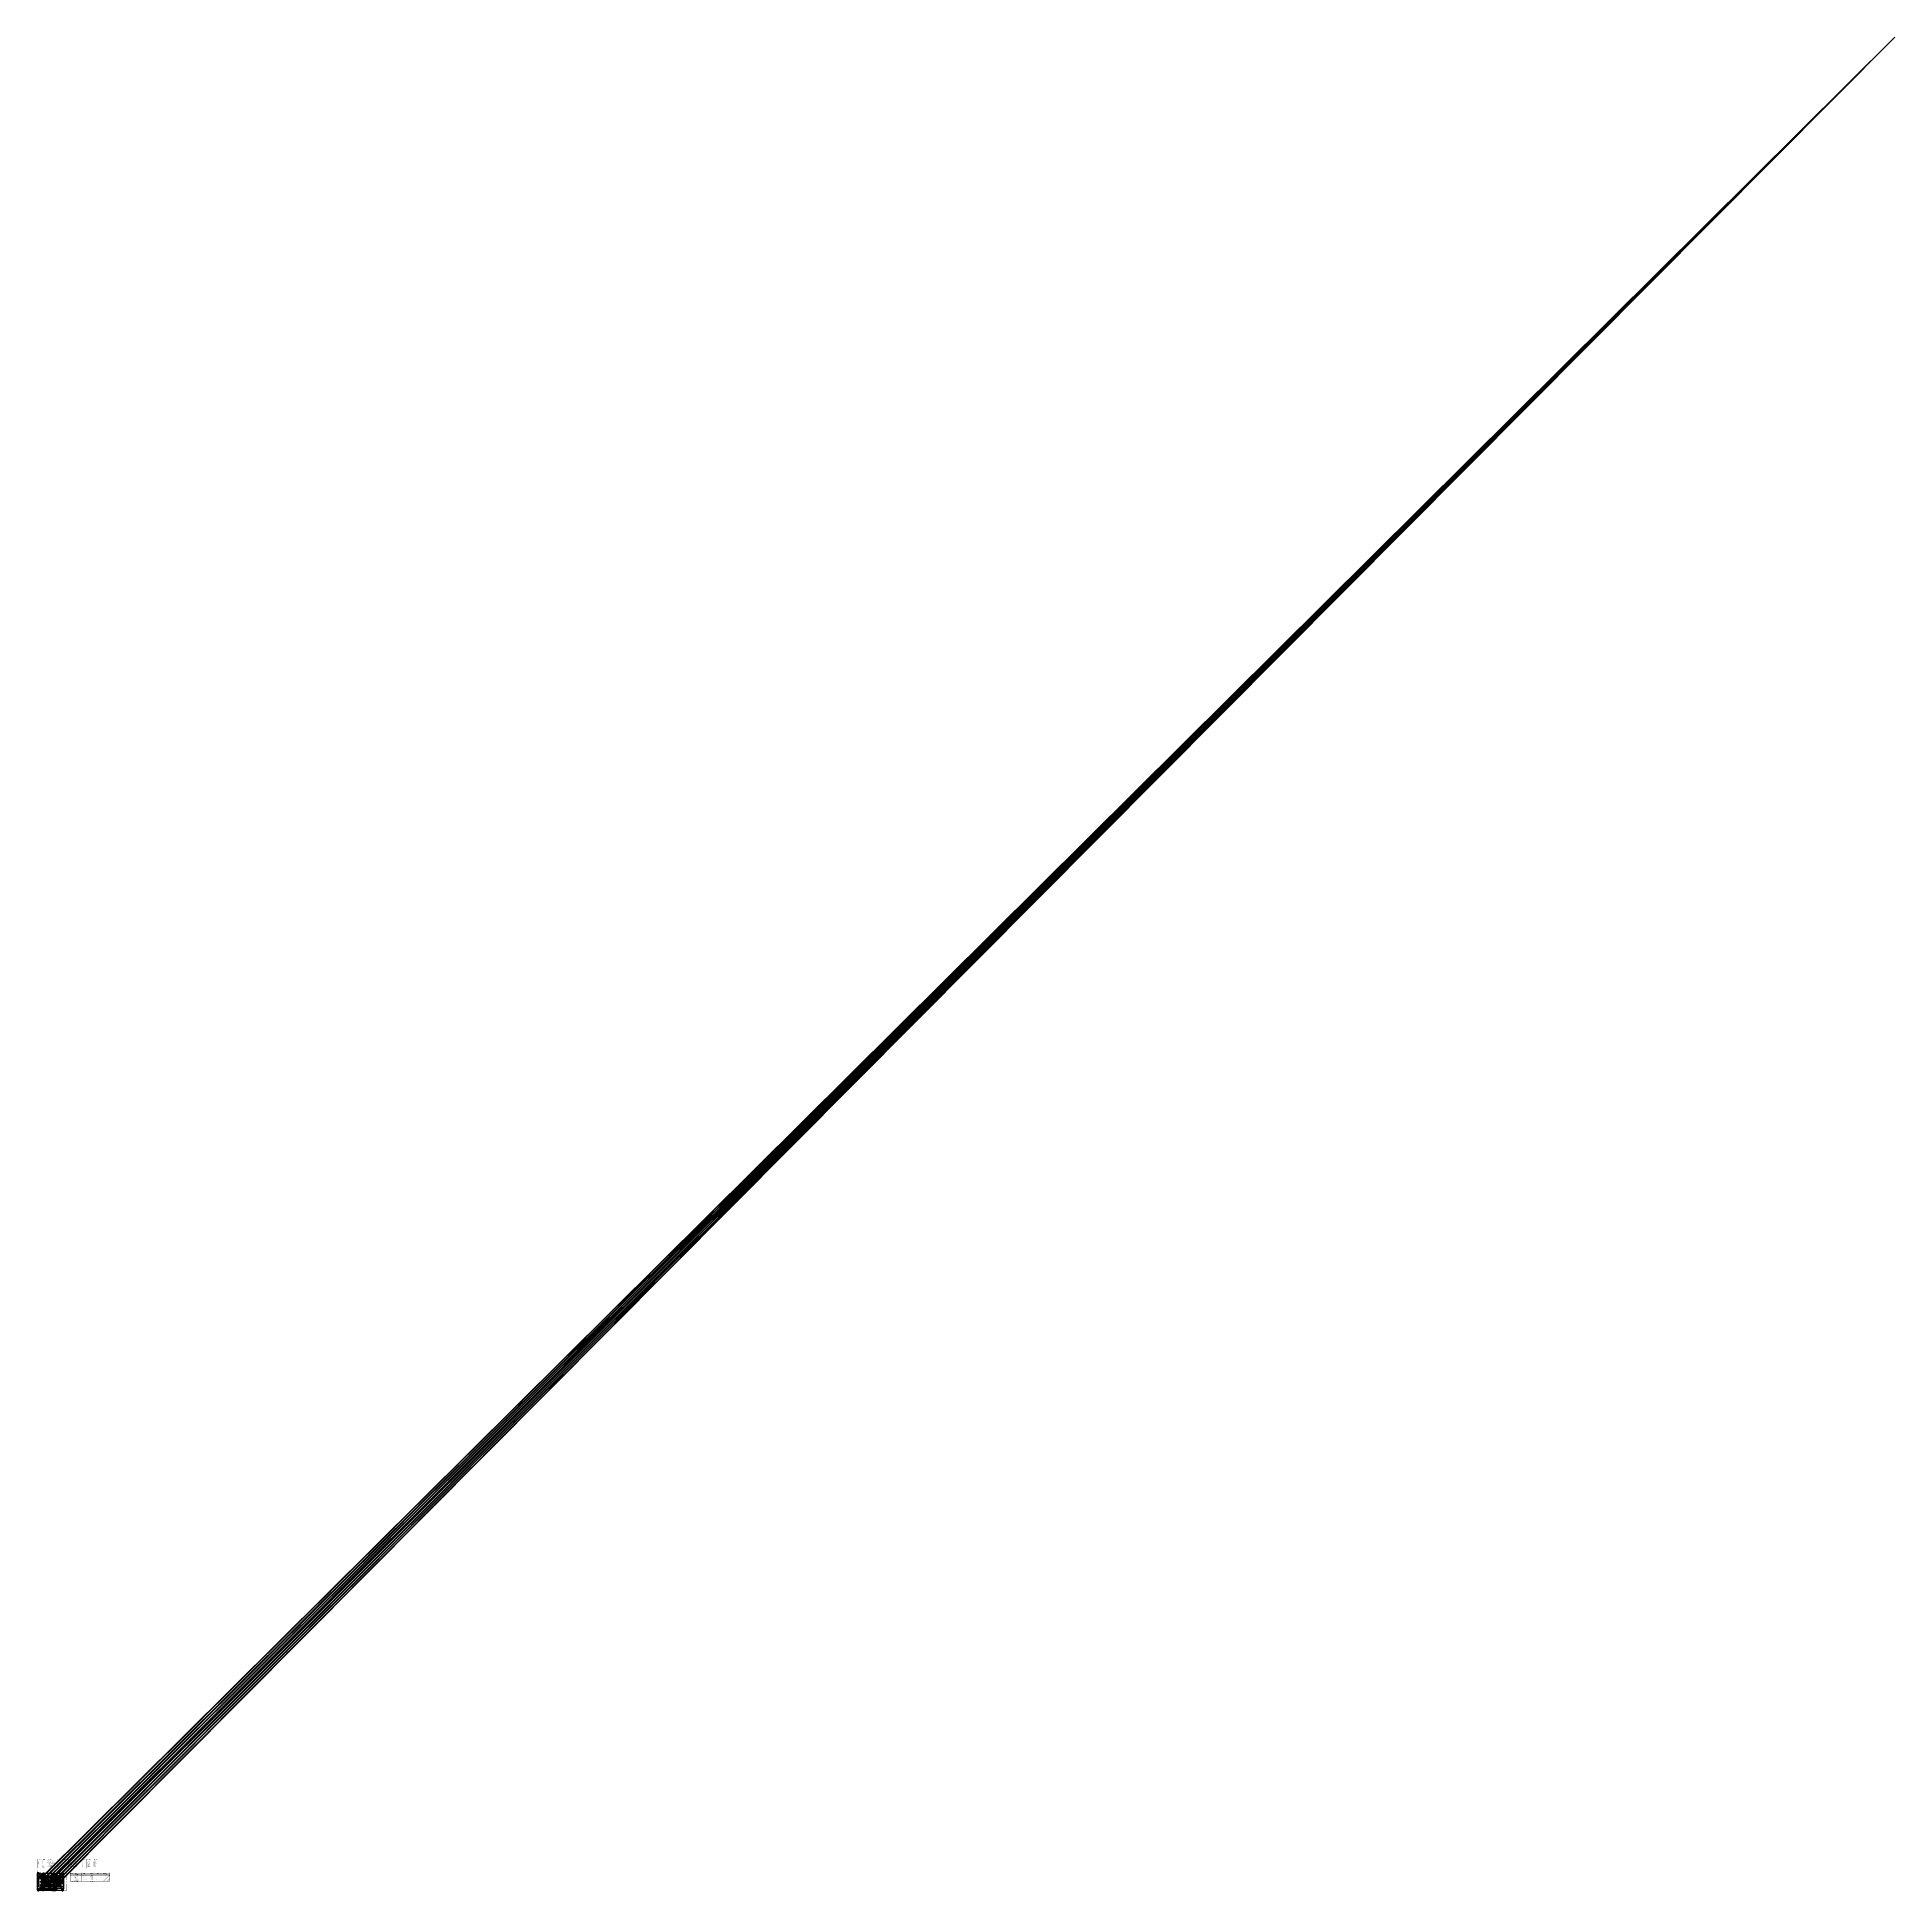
# Model space of a CAD drawing. Header units: inches. Extents: x 0 to 213, y 0 to 212.
import ezdxf

# ---------------------------------------------------------------- set-up
doc = ezdxf.new("R2010")
doc.units = ezdxf.units.IN
doc.header["$MEASUREMENT"] = 0
for name, color, linetype in [('Board Outline', 216, 'Continuous'), ('Bottom Layer', 5, 'Continuous'), ('Bottom Overlay', 54, 'Continuous'), ('Bottom Paste', 16, 'Continuous'), ('Bottom Solder', 6, 'Continuous'), ('Dimension', 6, 'Continuous'), ('Drill Drawing', 1, 'Continuous'), ('Fabrication', 76, 'Continuous'), ('Multi-Layer', 9, 'Continuous'), ('Pad Holes', 156, 'Continuous'), ('Top Layer', 1, 'Continuous'), ('Top Overlay', 2, 'Continuous'), ('Top Paste', 8, 'Continuous'), ('Top Solder', 216, 'Continuous'), ('Via Holes', 16, 'Continuous')]:
    doc.layers.add(name, color=color, linetype=linetype)
doc.styles.add('Arial', font='', dxfattribs={"height": 0.2})
doc.styles.add('Arial Black_Bold', font='', dxfattribs={"height": 0.2})
doc.styles.get('Arial').set_extended_font_data('Arial')
doc.styles.get('Arial Black_Bold').set_extended_font_data('Arial Black', bold=True)

# ---------------------------------------------------------------- blocks, each defined once
blk = doc.blocks.new('R___0603_B_1')
at = {"layer": 'Bottom Layer'}
for points in [[(-0.045, -0.0175), (-0.045, 0.0175), (-0.015, 0.0175), (-0.015, -0.0175)], [(0.015, -0.0175), (0.015, 0.0175), (0.045, 0.0175), (0.045, -0.0175)]]:
    blk.add_hatch(color=5, dxfattribs=at).paths.add_polyline_path(points)
at = {"layer": 'Bottom Paste'}
for points in [[(-0.045, -0.0175), (-0.045, 0.0175), (-0.015, 0.0175), (-0.015, -0.0175)], [(0.015, -0.0175), (0.015, 0.0175), (0.045, 0.0175), (0.045, -0.0175)]]:
    blk.add_hatch(color=16, dxfattribs=at).paths.add_polyline_path(points)
at = {"layer": 'Bottom Solder'}
for points in [[(-0.049, -0.0215), (-0.049, 0.0215), (-0.011, 0.0215), (-0.011, -0.0215)], [(0.011, -0.0215), (0.011, 0.0215), (0.049, 0.0215), (0.049, -0.0215)]]:
    blk.add_hatch(color=6, dxfattribs=at).paths.add_polyline_path(points)
at = {"layer": 'Bottom Overlay'}
for points in [[(0.048, 0.021, 0.005, 0.005, 0), (-0.048, 0.021, 0.005, 0.005, 0)], [(-0.048, 0.021, 0.005, 0.005, 0), (-0.048, -0.021, 0.005, 0.005, 0)], [(0.048, 0.021, 0.005, 0.005, 0), (0.048, -0.021, 0.005, 0.005, 0)], [(0.048, -0.021, 0.005, 0.005, 0), (-0.048, -0.021, 0.005, 0.005, 0)]]:
    blk.add_lwpolyline(points, format="xyseb", dxfattribs=at)
for points in [[(-0.04925, 0.021, 0.0025, 0.0025, 1), (-0.04675, 0.021, 0.0025, 0.0025, 1)], [(-0.04925, 0.021, 0.0025, 0.0025, 1), (-0.04675, 0.021, 0.0025, 0.0025, 1)], [(0.04675, 0.021, 0.0025, 0.0025, 1), (0.04925, 0.021, 0.0025, 0.0025, 1)], [(0.04675, 0.021, 0.0025, 0.0025, 1), (0.04925, 0.021, 0.0025, 0.0025, 1)], [(-0.04925, -0.021, 0.0025, 0.0025, 1), (-0.04675, -0.021, 0.0025, 0.0025, 1)], [(-0.04925, -0.021, 0.0025, 0.0025, 1), (-0.04675, -0.021, 0.0025, 0.0025, 1)], [(0.04675, -0.021, 0.0025, 0.0025, 1), (0.04925, -0.021, 0.0025, 0.0025, 1)], [(0.04675, -0.021, 0.0025, 0.0025, 1), (0.04925, -0.021, 0.0025, 0.0025, 1)]]:
    blk.add_lwpolyline(points, format="xyseb", close=True, dxfattribs=at)
blk = doc.blocks.new('R___0603_B_2')
at = {"layer": 'Bottom Layer'}
for points in [[(-0.045, -0.0175), (-0.045, 0.0175), (-0.015, 0.0175), (-0.015, -0.0175)], [(0.015, -0.0175), (0.015, 0.0175), (0.045, 0.0175), (0.045, -0.0175)]]:
    blk.add_hatch(color=5, dxfattribs=at).paths.add_polyline_path(points)
at = {"layer": 'Bottom Paste'}
for points in [[(-0.045, -0.0175), (-0.045, 0.0175), (-0.015, 0.0175), (-0.015, -0.0175)], [(0.015, -0.0175), (0.015, 0.0175), (0.045, 0.0175), (0.045, -0.0175)]]:
    blk.add_hatch(color=16, dxfattribs=at).paths.add_polyline_path(points)
at = {"layer": 'Bottom Solder'}
for points in [[(-0.049, -0.0215), (-0.049, 0.0215), (-0.011, 0.0215), (-0.011, -0.0215)], [(0.011, -0.0215), (0.011, 0.0215), (0.049, 0.0215), (0.049, -0.0215)]]:
    blk.add_hatch(color=6, dxfattribs=at).paths.add_polyline_path(points)
at = {"layer": 'Bottom Overlay'}
for points in [[(-0.048, 0.021, 0.005, 0.005, 0), (0.048, 0.021, 0.005, 0.005, 0)], [(-0.048, -0.021, 0.005, 0.005, 0), (-0.048, 0.021, 0.005, 0.005, 0)], [(0.048, -0.021, 0.005, 0.005, 0), (0.048, 0.021, 0.005, 0.005, 0)], [(-0.048, -0.021, 0.005, 0.005, 0), (0.048, -0.021, 0.005, 0.005, 0)]]:
    blk.add_lwpolyline(points, format="xyseb", dxfattribs=at)
for points in [[(-0.04925, 0.021, 0.0025, 0.0025, 1), (-0.04675, 0.021, 0.0025, 0.0025, 1)], [(-0.04925, 0.021, 0.0025, 0.0025, 1), (-0.04675, 0.021, 0.0025, 0.0025, 1)], [(0.04675, 0.021, 0.0025, 0.0025, 1), (0.04925, 0.021, 0.0025, 0.0025, 1)], [(0.04675, 0.021, 0.0025, 0.0025, 1), (0.04925, 0.021, 0.0025, 0.0025, 1)], [(-0.04925, -0.021, 0.0025, 0.0025, 1), (-0.04675, -0.021, 0.0025, 0.0025, 1)], [(-0.04925, -0.021, 0.0025, 0.0025, 1), (-0.04675, -0.021, 0.0025, 0.0025, 1)], [(0.04675, -0.021, 0.0025, 0.0025, 1), (0.04925, -0.021, 0.0025, 0.0025, 1)], [(0.04675, -0.021, 0.0025, 0.0025, 1), (0.04925, -0.021, 0.0025, 0.0025, 1)]]:
    blk.add_lwpolyline(points, format="xyseb", close=True, dxfattribs=at)
blk = doc.blocks.new('R___0603_B_3')
at = {"layer": 'Bottom Layer'}
for points in [[(-0.045, -0.0175), (-0.045, 0.0175), (-0.015, 0.0175), (-0.015, -0.0175)], [(0.015, -0.0175), (0.015, 0.0175), (0.045, 0.0175), (0.045, -0.0175)]]:
    blk.add_hatch(color=5, dxfattribs=at).paths.add_polyline_path(points)
at = {"layer": 'Bottom Paste'}
for points in [[(-0.045, -0.0175), (-0.045, 0.0175), (-0.015, 0.0175), (-0.015, -0.0175)], [(0.015, -0.0175), (0.015, 0.0175), (0.045, 0.0175), (0.045, -0.0175)]]:
    blk.add_hatch(color=16, dxfattribs=at).paths.add_polyline_path(points)
at = {"layer": 'Bottom Solder'}
for points in [[(-0.049, -0.0215), (-0.049, 0.0215), (-0.011, 0.0215), (-0.011, -0.0215)], [(0.011, -0.0215), (0.011, 0.0215), (0.049, 0.0215), (0.049, -0.0215)]]:
    blk.add_hatch(color=6, dxfattribs=at).paths.add_polyline_path(points)
at = {"layer": 'Bottom Overlay'}
for points in [[(0.048, 0.021, 0.005, 0.005, 0), (-0.048, 0.021, 0.005, 0.005, 0)], [(-0.048, 0.021, 0.005, 0.005, 0), (-0.048, -0.021, 0.005, 0.005, 0)], [(0.048, 0.021, 0.005, 0.005, 0), (0.048, -0.021, 0.005, 0.005, 0)], [(0.048, -0.021, 0.005, 0.005, 0), (-0.048, -0.021, 0.005, 0.005, 0)]]:
    blk.add_lwpolyline(points, format="xyseb", dxfattribs=at)
for points in [[(-0.04925, 0.021, 0.0025, 0.0025, 1), (-0.04675, 0.021, 0.0025, 0.0025, 1)], [(-0.04925, 0.021, 0.0025, 0.0025, 1), (-0.04675, 0.021, 0.0025, 0.0025, 1)], [(0.04675, 0.021, 0.0025, 0.0025, 1), (0.04925, 0.021, 0.0025, 0.0025, 1)], [(0.04675, 0.021, 0.0025, 0.0025, 1), (0.04925, 0.021, 0.0025, 0.0025, 1)], [(-0.04925, -0.021, 0.0025, 0.0025, 1), (-0.04675, -0.021, 0.0025, 0.0025, 1)], [(-0.04925, -0.021, 0.0025, 0.0025, 1), (-0.04675, -0.021, 0.0025, 0.0025, 1)], [(0.04675, -0.021, 0.0025, 0.0025, 1), (0.04925, -0.021, 0.0025, 0.0025, 1)], [(0.04675, -0.021, 0.0025, 0.0025, 1), (0.04925, -0.021, 0.0025, 0.0025, 1)]]:
    blk.add_lwpolyline(points, format="xyseb", close=True, dxfattribs=at)
blk = doc.blocks.new('R___0603_B_4')
at = {"layer": 'Bottom Layer'}
for points in [[(-0.045, -0.0175), (-0.045, 0.0175), (-0.015, 0.0175), (-0.015, -0.0175)], [(0.015, -0.0175), (0.015, 0.0175), (0.045, 0.0175), (0.045, -0.0175)]]:
    blk.add_hatch(color=5, dxfattribs=at).paths.add_polyline_path(points)
at = {"layer": 'Bottom Paste'}
for points in [[(-0.045, -0.0175), (-0.045, 0.0175), (-0.015, 0.0175), (-0.015, -0.0175)], [(0.015, -0.0175), (0.015, 0.0175), (0.045, 0.0175), (0.045, -0.0175)]]:
    blk.add_hatch(color=16, dxfattribs=at).paths.add_polyline_path(points)
at = {"layer": 'Bottom Solder'}
for points in [[(-0.049, -0.0215), (-0.049, 0.0215), (-0.011, 0.0215), (-0.011, -0.0215)], [(0.011, -0.0215), (0.011, 0.0215), (0.049, 0.0215), (0.049, -0.0215)]]:
    blk.add_hatch(color=6, dxfattribs=at).paths.add_polyline_path(points)
at = {"layer": 'Bottom Overlay'}
for points in [[(-0.048, 0.021, 0.005, 0.005, 0), (0.048, 0.021, 0.005, 0.005, 0)], [(-0.048, -0.021, 0.005, 0.005, 0), (-0.048, 0.021, 0.005, 0.005, 0)], [(0.048, -0.021, 0.005, 0.005, 0), (0.048, 0.021, 0.005, 0.005, 0)], [(-0.048, -0.021, 0.005, 0.005, 0), (0.048, -0.021, 0.005, 0.005, 0)]]:
    blk.add_lwpolyline(points, format="xyseb", dxfattribs=at)
for points in [[(-0.04925, 0.021, 0.0025, 0.0025, 1), (-0.04675, 0.021, 0.0025, 0.0025, 1)], [(-0.04925, 0.021, 0.0025, 0.0025, 1), (-0.04675, 0.021, 0.0025, 0.0025, 1)], [(0.04675, 0.021, 0.0025, 0.0025, 1), (0.04925, 0.021, 0.0025, 0.0025, 1)], [(0.04675, 0.021, 0.0025, 0.0025, 1), (0.04925, 0.021, 0.0025, 0.0025, 1)], [(-0.04925, -0.021, 0.0025, 0.0025, 1), (-0.04675, -0.021, 0.0025, 0.0025, 1)], [(-0.04925, -0.021, 0.0025, 0.0025, 1), (-0.04675, -0.021, 0.0025, 0.0025, 1)], [(0.04675, -0.021, 0.0025, 0.0025, 1), (0.04925, -0.021, 0.0025, 0.0025, 1)], [(0.04675, -0.021, 0.0025, 0.0025, 1), (0.04925, -0.021, 0.0025, 0.0025, 1)]]:
    blk.add_lwpolyline(points, format="xyseb", close=True, dxfattribs=at)
blk = doc.blocks.new('R___0603_B_5')
at = {"layer": 'Bottom Layer'}
for points in [[(-0.045, -0.0175), (-0.045, 0.0175), (-0.015, 0.0175), (-0.015, -0.0175)], [(0.015, -0.0175), (0.015, 0.0175), (0.045, 0.0175), (0.045, -0.0175)]]:
    blk.add_hatch(color=5, dxfattribs=at).paths.add_polyline_path(points)
at = {"layer": 'Bottom Paste'}
for points in [[(-0.045, -0.0175), (-0.045, 0.0175), (-0.015, 0.0175), (-0.015, -0.0175)], [(0.015, -0.0175), (0.015, 0.0175), (0.045, 0.0175), (0.045, -0.0175)]]:
    blk.add_hatch(color=16, dxfattribs=at).paths.add_polyline_path(points)
at = {"layer": 'Bottom Solder'}
for points in [[(-0.049, -0.0215), (-0.049, 0.0215), (-0.011, 0.0215), (-0.011, -0.0215)], [(0.011, -0.0215), (0.011, 0.0215), (0.049, 0.0215), (0.049, -0.0215)]]:
    blk.add_hatch(color=6, dxfattribs=at).paths.add_polyline_path(points)
at = {"layer": 'Bottom Overlay'}
for points in [[(0.048, 0.021, 0.005, 0.005, 0), (-0.048, 0.021, 0.005, 0.005, 0)], [(-0.048, 0.021, 0.005, 0.005, 0), (-0.048, -0.021, 0.005, 0.005, 0)], [(0.048, 0.021, 0.005, 0.005, 0), (0.048, -0.021, 0.005, 0.005, 0)], [(0.048, -0.021, 0.005, 0.005, 0), (-0.048, -0.021, 0.005, 0.005, 0)]]:
    blk.add_lwpolyline(points, format="xyseb", dxfattribs=at)
for points in [[(-0.04925, 0.021, 0.0025, 0.0025, 1), (-0.04675, 0.021, 0.0025, 0.0025, 1)], [(-0.04925, 0.021, 0.0025, 0.0025, 1), (-0.04675, 0.021, 0.0025, 0.0025, 1)], [(0.04675, 0.021, 0.0025, 0.0025, 1), (0.04925, 0.021, 0.0025, 0.0025, 1)], [(0.04675, 0.021, 0.0025, 0.0025, 1), (0.04925, 0.021, 0.0025, 0.0025, 1)], [(-0.04925, -0.021, 0.0025, 0.0025, 1), (-0.04675, -0.021, 0.0025, 0.0025, 1)], [(-0.04925, -0.021, 0.0025, 0.0025, 1), (-0.04675, -0.021, 0.0025, 0.0025, 1)], [(0.04675, -0.021, 0.0025, 0.0025, 1), (0.04925, -0.021, 0.0025, 0.0025, 1)], [(0.04675, -0.021, 0.0025, 0.0025, 1), (0.04925, -0.021, 0.0025, 0.0025, 1)]]:
    blk.add_lwpolyline(points, format="xyseb", close=True, dxfattribs=at)
blk = doc.blocks.new('R___0603_B_6')
at = {"layer": 'Bottom Layer'}
for points in [[(-0.045, -0.0175), (-0.045, 0.0175), (-0.015, 0.0175), (-0.015, -0.0175)], [(0.015, -0.0175), (0.015, 0.0175), (0.045, 0.0175), (0.045, -0.0175)]]:
    blk.add_hatch(color=5, dxfattribs=at).paths.add_polyline_path(points)
at = {"layer": 'Bottom Paste'}
for points in [[(-0.045, -0.0175), (-0.045, 0.0175), (-0.015, 0.0175), (-0.015, -0.0175)], [(0.015, -0.0175), (0.015, 0.0175), (0.045, 0.0175), (0.045, -0.0175)]]:
    blk.add_hatch(color=16, dxfattribs=at).paths.add_polyline_path(points)
at = {"layer": 'Bottom Solder'}
for points in [[(-0.049, -0.0215), (-0.049, 0.0215), (-0.011, 0.0215), (-0.011, -0.0215)], [(0.011, -0.0215), (0.011, 0.0215), (0.049, 0.0215), (0.049, -0.0215)]]:
    blk.add_hatch(color=6, dxfattribs=at).paths.add_polyline_path(points)
at = {"layer": 'Bottom Overlay'}
for points in [[(-0.048, 0.021, 0.005, 0.005, 0), (0.048, 0.021, 0.005, 0.005, 0)], [(-0.048, -0.021, 0.005, 0.005, 0), (-0.048, 0.021, 0.005, 0.005, 0)], [(0.048, -0.021, 0.005, 0.005, 0), (0.048, 0.021, 0.005, 0.005, 0)], [(-0.048, -0.021, 0.005, 0.005, 0), (0.048, -0.021, 0.005, 0.005, 0)]]:
    blk.add_lwpolyline(points, format="xyseb", dxfattribs=at)
for points in [[(-0.04925, 0.021, 0.0025, 0.0025, 1), (-0.04675, 0.021, 0.0025, 0.0025, 1)], [(-0.04925, 0.021, 0.0025, 0.0025, 1), (-0.04675, 0.021, 0.0025, 0.0025, 1)], [(0.04675, 0.021, 0.0025, 0.0025, 1), (0.04925, 0.021, 0.0025, 0.0025, 1)], [(0.04675, 0.021, 0.0025, 0.0025, 1), (0.04925, 0.021, 0.0025, 0.0025, 1)], [(-0.04925, -0.021, 0.0025, 0.0025, 1), (-0.04675, -0.021, 0.0025, 0.0025, 1)], [(-0.04925, -0.021, 0.0025, 0.0025, 1), (-0.04675, -0.021, 0.0025, 0.0025, 1)], [(0.04675, -0.021, 0.0025, 0.0025, 1), (0.04925, -0.021, 0.0025, 0.0025, 1)], [(0.04675, -0.021, 0.0025, 0.0025, 1), (0.04925, -0.021, 0.0025, 0.0025, 1)]]:
    blk.add_lwpolyline(points, format="xyseb", close=True, dxfattribs=at)
blk = doc.blocks.new('R___0603_B_7')
at = {"layer": 'Bottom Layer'}
for points in [[(-0.045, -0.0175), (-0.045, 0.0175), (-0.015, 0.0175), (-0.015, -0.0175)], [(0.015, -0.0175), (0.015, 0.0175), (0.045, 0.0175), (0.045, -0.0175)]]:
    blk.add_hatch(color=5, dxfattribs=at).paths.add_polyline_path(points)
at = {"layer": 'Bottom Paste'}
for points in [[(-0.045, -0.0175), (-0.045, 0.0175), (-0.015, 0.0175), (-0.015, -0.0175)], [(0.015, -0.0175), (0.015, 0.0175), (0.045, 0.0175), (0.045, -0.0175)]]:
    blk.add_hatch(color=16, dxfattribs=at).paths.add_polyline_path(points)
at = {"layer": 'Bottom Solder'}
for points in [[(-0.049, -0.0215), (-0.049, 0.0215), (-0.011, 0.0215), (-0.011, -0.0215)], [(0.011, -0.0215), (0.011, 0.0215), (0.049, 0.0215), (0.049, -0.0215)]]:
    blk.add_hatch(color=6, dxfattribs=at).paths.add_polyline_path(points)
at = {"layer": 'Bottom Overlay'}
for points in [[(0.048, 0.021, 0.005, 0.005, 0), (-0.048, 0.021, 0.005, 0.005, 0)], [(-0.048, 0.021, 0.005, 0.005, 0), (-0.048, -0.021, 0.005, 0.005, 0)], [(0.048, 0.021, 0.005, 0.005, 0), (0.048, -0.021, 0.005, 0.005, 0)], [(0.048, -0.021, 0.005, 0.005, 0), (-0.048, -0.021, 0.005, 0.005, 0)]]:
    blk.add_lwpolyline(points, format="xyseb", dxfattribs=at)
for points in [[(-0.04925, 0.021, 0.0025, 0.0025, 1), (-0.04675, 0.021, 0.0025, 0.0025, 1)], [(-0.04925, 0.021, 0.0025, 0.0025, 1), (-0.04675, 0.021, 0.0025, 0.0025, 1)], [(0.04675, 0.021, 0.0025, 0.0025, 1), (0.04925, 0.021, 0.0025, 0.0025, 1)], [(0.04675, 0.021, 0.0025, 0.0025, 1), (0.04925, 0.021, 0.0025, 0.0025, 1)], [(-0.04925, -0.021, 0.0025, 0.0025, 1), (-0.04675, -0.021, 0.0025, 0.0025, 1)], [(-0.04925, -0.021, 0.0025, 0.0025, 1), (-0.04675, -0.021, 0.0025, 0.0025, 1)], [(0.04675, -0.021, 0.0025, 0.0025, 1), (0.04925, -0.021, 0.0025, 0.0025, 1)], [(0.04675, -0.021, 0.0025, 0.0025, 1), (0.04925, -0.021, 0.0025, 0.0025, 1)]]:
    blk.add_lwpolyline(points, format="xyseb", close=True, dxfattribs=at)
blk = doc.blocks.new('R___0603_B_8')
at = {"layer": 'Bottom Layer'}
for points in [[(-0.045, -0.0175), (-0.045, 0.0175), (-0.015, 0.0175), (-0.015, -0.0175)], [(0.015, -0.0175), (0.015, 0.0175), (0.045, 0.0175), (0.045, -0.0175)]]:
    blk.add_hatch(color=5, dxfattribs=at).paths.add_polyline_path(points)
at = {"layer": 'Bottom Paste'}
for points in [[(-0.045, -0.0175), (-0.045, 0.0175), (-0.015, 0.0175), (-0.015, -0.0175)], [(0.015, -0.0175), (0.015, 0.0175), (0.045, 0.0175), (0.045, -0.0175)]]:
    blk.add_hatch(color=16, dxfattribs=at).paths.add_polyline_path(points)
at = {"layer": 'Bottom Solder'}
for points in [[(-0.049, -0.0215), (-0.049, 0.0215), (-0.011, 0.0215), (-0.011, -0.0215)], [(0.011, -0.0215), (0.011, 0.0215), (0.049, 0.0215), (0.049, -0.0215)]]:
    blk.add_hatch(color=6, dxfattribs=at).paths.add_polyline_path(points)
at = {"layer": 'Bottom Overlay'}
for points in [[(-0.048, 0.021, 0.005, 0.005, 0), (0.048, 0.021, 0.005, 0.005, 0)], [(-0.048, -0.021, 0.005, 0.005, 0), (-0.048, 0.021, 0.005, 0.005, 0)], [(0.048, -0.021, 0.005, 0.005, 0), (0.048, 0.021, 0.005, 0.005, 0)], [(-0.048, -0.021, 0.005, 0.005, 0), (0.048, -0.021, 0.005, 0.005, 0)]]:
    blk.add_lwpolyline(points, format="xyseb", dxfattribs=at)
for points in [[(-0.04925, 0.021, 0.0025, 0.0025, 1), (-0.04675, 0.021, 0.0025, 0.0025, 1)], [(-0.04925, 0.021, 0.0025, 0.0025, 1), (-0.04675, 0.021, 0.0025, 0.0025, 1)], [(0.04675, 0.021, 0.0025, 0.0025, 1), (0.04925, 0.021, 0.0025, 0.0025, 1)], [(0.04675, 0.021, 0.0025, 0.0025, 1), (0.04925, 0.021, 0.0025, 0.0025, 1)], [(-0.04925, -0.021, 0.0025, 0.0025, 1), (-0.04675, -0.021, 0.0025, 0.0025, 1)], [(-0.04925, -0.021, 0.0025, 0.0025, 1), (-0.04675, -0.021, 0.0025, 0.0025, 1)], [(0.04675, -0.021, 0.0025, 0.0025, 1), (0.04925, -0.021, 0.0025, 0.0025, 1)], [(0.04675, -0.021, 0.0025, 0.0025, 1), (0.04925, -0.021, 0.0025, 0.0025, 1)]]:
    blk.add_lwpolyline(points, format="xyseb", close=True, dxfattribs=at)
blk = doc.blocks.new('R___0603_B_9')
at = {"layer": 'Bottom Layer'}
for points in [[(-0.045, -0.0175), (-0.045, 0.0175), (-0.015, 0.0175), (-0.015, -0.0175)], [(0.015, -0.0175), (0.015, 0.0175), (0.045, 0.0175), (0.045, -0.0175)]]:
    blk.add_hatch(color=5, dxfattribs=at).paths.add_polyline_path(points)
at = {"layer": 'Bottom Paste'}
for points in [[(-0.045, -0.0175), (-0.045, 0.0175), (-0.015, 0.0175), (-0.015, -0.0175)], [(0.015, -0.0175), (0.015, 0.0175), (0.045, 0.0175), (0.045, -0.0175)]]:
    blk.add_hatch(color=16, dxfattribs=at).paths.add_polyline_path(points)
at = {"layer": 'Bottom Solder'}
for points in [[(-0.049, -0.0215), (-0.049, 0.0215), (-0.011, 0.0215), (-0.011, -0.0215)], [(0.011, -0.0215), (0.011, 0.0215), (0.049, 0.0215), (0.049, -0.0215)]]:
    blk.add_hatch(color=6, dxfattribs=at).paths.add_polyline_path(points)
at = {"layer": 'Bottom Overlay'}
for points in [[(0.048, 0.021, 0.005, 0.005, 0), (-0.048, 0.021, 0.005, 0.005, 0)], [(-0.048, 0.021, 0.005, 0.005, 0), (-0.048, -0.021, 0.005, 0.005, 0)], [(0.048, 0.021, 0.005, 0.005, 0), (0.048, -0.021, 0.005, 0.005, 0)], [(0.048, -0.021, 0.005, 0.005, 0), (-0.048, -0.021, 0.005, 0.005, 0)]]:
    blk.add_lwpolyline(points, format="xyseb", dxfattribs=at)
for points in [[(-0.04925, 0.021, 0.0025, 0.0025, 1), (-0.04675, 0.021, 0.0025, 0.0025, 1)], [(-0.04925, 0.021, 0.0025, 0.0025, 1), (-0.04675, 0.021, 0.0025, 0.0025, 1)], [(0.04675, 0.021, 0.0025, 0.0025, 1), (0.04925, 0.021, 0.0025, 0.0025, 1)], [(0.04675, 0.021, 0.0025, 0.0025, 1), (0.04925, 0.021, 0.0025, 0.0025, 1)], [(-0.04925, -0.021, 0.0025, 0.0025, 1), (-0.04675, -0.021, 0.0025, 0.0025, 1)], [(-0.04925, -0.021, 0.0025, 0.0025, 1), (-0.04675, -0.021, 0.0025, 0.0025, 1)], [(0.04675, -0.021, 0.0025, 0.0025, 1), (0.04925, -0.021, 0.0025, 0.0025, 1)], [(0.04675, -0.021, 0.0025, 0.0025, 1), (0.04925, -0.021, 0.0025, 0.0025, 1)]]:
    blk.add_lwpolyline(points, format="xyseb", close=True, dxfattribs=at)
blk = doc.blocks.new('R___0603_B_10')
at = {"layer": 'Bottom Layer'}
for points in [[(-0.045, -0.0175), (-0.045, 0.0175), (-0.015, 0.0175), (-0.015, -0.0175)], [(0.015, -0.0175), (0.015, 0.0175), (0.045, 0.0175), (0.045, -0.0175)]]:
    blk.add_hatch(color=5, dxfattribs=at).paths.add_polyline_path(points)
at = {"layer": 'Bottom Paste'}
for points in [[(-0.045, -0.0175), (-0.045, 0.0175), (-0.015, 0.0175), (-0.015, -0.0175)], [(0.015, -0.0175), (0.015, 0.0175), (0.045, 0.0175), (0.045, -0.0175)]]:
    blk.add_hatch(color=16, dxfattribs=at).paths.add_polyline_path(points)
at = {"layer": 'Bottom Solder'}
for points in [[(-0.049, -0.0215), (-0.049, 0.0215), (-0.011, 0.0215), (-0.011, -0.0215)], [(0.011, -0.0215), (0.011, 0.0215), (0.049, 0.0215), (0.049, -0.0215)]]:
    blk.add_hatch(color=6, dxfattribs=at).paths.add_polyline_path(points)
at = {"layer": 'Bottom Overlay'}
for points in [[(-0.048, 0.021, 0.005, 0.005, 0), (0.048, 0.021, 0.005, 0.005, 0)], [(-0.048, -0.021, 0.005, 0.005, 0), (-0.048, 0.021, 0.005, 0.005, 0)], [(0.048, -0.021, 0.005, 0.005, 0), (0.048, 0.021, 0.005, 0.005, 0)], [(-0.048, -0.021, 0.005, 0.005, 0), (0.048, -0.021, 0.005, 0.005, 0)]]:
    blk.add_lwpolyline(points, format="xyseb", dxfattribs=at)
for points in [[(-0.04925, 0.021, 0.0025, 0.0025, 1), (-0.04675, 0.021, 0.0025, 0.0025, 1)], [(-0.04925, 0.021, 0.0025, 0.0025, 1), (-0.04675, 0.021, 0.0025, 0.0025, 1)], [(0.04675, 0.021, 0.0025, 0.0025, 1), (0.04925, 0.021, 0.0025, 0.0025, 1)], [(0.04675, 0.021, 0.0025, 0.0025, 1), (0.04925, 0.021, 0.0025, 0.0025, 1)], [(-0.04925, -0.021, 0.0025, 0.0025, 1), (-0.04675, -0.021, 0.0025, 0.0025, 1)], [(-0.04925, -0.021, 0.0025, 0.0025, 1), (-0.04675, -0.021, 0.0025, 0.0025, 1)], [(0.04675, -0.021, 0.0025, 0.0025, 1), (0.04925, -0.021, 0.0025, 0.0025, 1)], [(0.04675, -0.021, 0.0025, 0.0025, 1), (0.04925, -0.021, 0.0025, 0.0025, 1)]]:
    blk.add_lwpolyline(points, format="xyseb", close=True, dxfattribs=at)
blk = doc.blocks.new('R___0603_B_11')
at = {"layer": 'Bottom Layer'}
for points in [[(-0.045, -0.0175), (-0.045, 0.0175), (-0.015, 0.0175), (-0.015, -0.0175)], [(0.015, -0.0175), (0.015, 0.0175), (0.045, 0.0175), (0.045, -0.0175)]]:
    blk.add_hatch(color=5, dxfattribs=at).paths.add_polyline_path(points)
at = {"layer": 'Bottom Paste'}
for points in [[(-0.045, -0.0175), (-0.045, 0.0175), (-0.015, 0.0175), (-0.015, -0.0175)], [(0.015, -0.0175), (0.015, 0.0175), (0.045, 0.0175), (0.045, -0.0175)]]:
    blk.add_hatch(color=16, dxfattribs=at).paths.add_polyline_path(points)
at = {"layer": 'Bottom Solder'}
for points in [[(-0.049, -0.0215), (-0.049, 0.0215), (-0.011, 0.0215), (-0.011, -0.0215)], [(0.011, -0.0215), (0.011, 0.0215), (0.049, 0.0215), (0.049, -0.0215)]]:
    blk.add_hatch(color=6, dxfattribs=at).paths.add_polyline_path(points)
at = {"layer": 'Bottom Overlay'}
for points in [[(0.048, 0.021, 0.005, 0.005, 0), (-0.048, 0.021, 0.005, 0.005, 0)], [(-0.048, 0.021, 0.005, 0.005, 0), (-0.048, -0.021, 0.005, 0.005, 0)], [(0.048, 0.021, 0.005, 0.005, 0), (0.048, -0.021, 0.005, 0.005, 0)], [(0.048, -0.021, 0.005, 0.005, 0), (-0.048, -0.021, 0.005, 0.005, 0)]]:
    blk.add_lwpolyline(points, format="xyseb", dxfattribs=at)
for points in [[(-0.04925, 0.021, 0.0025, 0.0025, 1), (-0.04675, 0.021, 0.0025, 0.0025, 1)], [(-0.04925, 0.021, 0.0025, 0.0025, 1), (-0.04675, 0.021, 0.0025, 0.0025, 1)], [(0.04675, 0.021, 0.0025, 0.0025, 1), (0.04925, 0.021, 0.0025, 0.0025, 1)], [(0.04675, 0.021, 0.0025, 0.0025, 1), (0.04925, 0.021, 0.0025, 0.0025, 1)], [(-0.04925, -0.021, 0.0025, 0.0025, 1), (-0.04675, -0.021, 0.0025, 0.0025, 1)], [(-0.04925, -0.021, 0.0025, 0.0025, 1), (-0.04675, -0.021, 0.0025, 0.0025, 1)], [(0.04675, -0.021, 0.0025, 0.0025, 1), (0.04925, -0.021, 0.0025, 0.0025, 1)], [(0.04675, -0.021, 0.0025, 0.0025, 1), (0.04925, -0.021, 0.0025, 0.0025, 1)]]:
    blk.add_lwpolyline(points, format="xyseb", close=True, dxfattribs=at)
blk = doc.blocks.new('R___0603_B_12')
at = {"layer": 'Bottom Layer'}
for points in [[(-0.045, -0.0175), (-0.045, 0.0175), (-0.015, 0.0175), (-0.015, -0.0175)], [(0.015, -0.0175), (0.015, 0.0175), (0.045, 0.0175), (0.045, -0.0175)]]:
    blk.add_hatch(color=5, dxfattribs=at).paths.add_polyline_path(points)
at = {"layer": 'Bottom Paste'}
for points in [[(-0.045, -0.0175), (-0.045, 0.0175), (-0.015, 0.0175), (-0.015, -0.0175)], [(0.015, -0.0175), (0.015, 0.0175), (0.045, 0.0175), (0.045, -0.0175)]]:
    blk.add_hatch(color=16, dxfattribs=at).paths.add_polyline_path(points)
at = {"layer": 'Bottom Solder'}
for points in [[(-0.049, -0.0215), (-0.049, 0.0215), (-0.011, 0.0215), (-0.011, -0.0215)], [(0.011, -0.0215), (0.011, 0.0215), (0.049, 0.0215), (0.049, -0.0215)]]:
    blk.add_hatch(color=6, dxfattribs=at).paths.add_polyline_path(points)
at = {"layer": 'Bottom Overlay'}
for points in [[(-0.048, 0.021, 0.005, 0.005, 0), (0.048, 0.021, 0.005, 0.005, 0)], [(-0.048, -0.021, 0.005, 0.005, 0), (-0.048, 0.021, 0.005, 0.005, 0)], [(0.048, -0.021, 0.005, 0.005, 0), (0.048, 0.021, 0.005, 0.005, 0)], [(-0.048, -0.021, 0.005, 0.005, 0), (0.048, -0.021, 0.005, 0.005, 0)]]:
    blk.add_lwpolyline(points, format="xyseb", dxfattribs=at)
for points in [[(-0.04925, 0.021, 0.0025, 0.0025, 1), (-0.04675, 0.021, 0.0025, 0.0025, 1)], [(-0.04925, 0.021, 0.0025, 0.0025, 1), (-0.04675, 0.021, 0.0025, 0.0025, 1)], [(0.04675, 0.021, 0.0025, 0.0025, 1), (0.04925, 0.021, 0.0025, 0.0025, 1)], [(0.04675, 0.021, 0.0025, 0.0025, 1), (0.04925, 0.021, 0.0025, 0.0025, 1)], [(-0.04925, -0.021, 0.0025, 0.0025, 1), (-0.04675, -0.021, 0.0025, 0.0025, 1)], [(-0.04925, -0.021, 0.0025, 0.0025, 1), (-0.04675, -0.021, 0.0025, 0.0025, 1)], [(0.04675, -0.021, 0.0025, 0.0025, 1), (0.04925, -0.021, 0.0025, 0.0025, 1)], [(0.04675, -0.021, 0.0025, 0.0025, 1), (0.04925, -0.021, 0.0025, 0.0025, 1)]]:
    blk.add_lwpolyline(points, format="xyseb", close=True, dxfattribs=at)
blk = doc.blocks.new('HDR1X3__13')
at = {"layer": 'Bottom Layer'}
blk.add_hatch(color=5, dxfattribs=at).paths.add_polyline_path([(-0.03, 0.03), (0.03, 0.03), (0.03, -0.03), (-0.03, -0.03)])
h = blk.add_hatch(color=5, dxfattribs=at)
edge = h.paths.add_edge_path()
edge.add_arc((0.1, 0), 0.0295, 0, 360)
h = blk.add_hatch(color=5, dxfattribs=at)
edge = h.paths.add_edge_path()
edge.add_arc((0.2, 0), 0.0295, 0, 360)
at = {"layer": 'Bottom Solder'}
blk.add_hatch(color=6, dxfattribs=at).paths.add_polyline_path([(-0.03, 0.03), (0.03, 0.03), (0.03, -0.03), (-0.03, -0.03)])
h = blk.add_hatch(color=6, dxfattribs=at)
edge = h.paths.add_edge_path()
edge.add_arc((0.1, 0), 0.0335, 0, 360)
h = blk.add_hatch(color=6, dxfattribs=at)
edge = h.paths.add_edge_path()
edge.add_arc((0.2, 0), 0.0335, 0, 360)
at = {"layer": 'Multi-Layer'}
blk.add_hatch(color=9, dxfattribs=at).paths.add_polyline_path([(-0.03, 0.03), (0.03, 0.03), (0.03, -0.03), (-0.03, -0.03)])
h = blk.add_hatch(color=9, dxfattribs=at)
edge = h.paths.add_edge_path()
edge.add_arc((0.1, 0), 0.0295, 0, 360)
h = blk.add_hatch(color=9, dxfattribs=at)
edge = h.paths.add_edge_path()
edge.add_arc((0.2, 0), 0.0295, 0, 360)
at = {"layer": 'Pad Holes'}
h = blk.add_hatch(color=7, dxfattribs=at)
edge = h.paths.add_edge_path()
edge.add_arc((0, 0), 0.0177, 0, 360)
h = blk.add_hatch(color=7, dxfattribs=at)
edge = h.paths.add_edge_path()
edge.add_arc((0.1, 0), 0.0177, 0, 360)
h = blk.add_hatch(color=7, dxfattribs=at)
edge = h.paths.add_edge_path()
edge.add_arc((0.2, 0), 0.0177, 0, 360)
at = {"layer": 'Top Layer'}
blk.add_hatch(color=1, dxfattribs=at).paths.add_polyline_path([(-0.03, 0.03), (0.03, 0.03), (0.03, -0.03), (-0.03, -0.03)])
h = blk.add_hatch(color=1, dxfattribs=at)
edge = h.paths.add_edge_path()
edge.add_arc((0.1, 0), 0.0295, 0, 360)
h = blk.add_hatch(color=1, dxfattribs=at)
edge = h.paths.add_edge_path()
edge.add_arc((0.2, 0), 0.0295, 0, 360)
at = {"layer": 'Top Solder'}
blk.add_hatch(color=216, dxfattribs=at).paths.add_polyline_path([(-0.03, 0.03), (0.03, 0.03), (0.03, -0.03), (-0.03, -0.03)])
h = blk.add_hatch(color=216, dxfattribs=at)
edge = h.paths.add_edge_path()
edge.add_arc((0.1, 0), 0.0335, 0, 360)
h = blk.add_hatch(color=216, dxfattribs=at)
edge = h.paths.add_edge_path()
edge.add_arc((0.2, 0), 0.0335, 0, 360)
at = {"layer": 'Top Overlay'}
for points in [[(-0.05, -0.05, 0.00787, 0.00787, 0), (-0.05, 0.05, 0.00787, 0.00787, 0)], [(0.25, 0.05, 0.00787, 0.00787, 0), (-0.05, 0.05, 0.00787, 0.00787, 0)], [(0.25, -0.05, 0.00787, 0.00787, 0), (0.25, 0.05, 0.00787, 0.00787, 0)], [(0.25, -0.05, 0.00787, 0.00787, 0), (-0.05, -0.05, 0.00787, 0.00787, 0)]]:
    blk.add_lwpolyline(points, format="xyseb", dxfattribs=at)
for points in [[(-0.05, 0.05, 0.00394, 0.00394, 1), (-0.05, 0.05, 0.00394, 0.00394, 1)], [(-0.05, 0.05, 0.00394, 0.00394, 1), (-0.05, 0.05, 0.00394, 0.00394, 1)], [(0.25, 0.05, 0.00394, 0.00394, 1), (0.25, 0.05, 0.00394, 0.00394, 1)], [(0.25, 0.05, 0.00394, 0.00394, 1), (0.25, 0.05, 0.00394, 0.00394, 1)], [(-0.05, -0.05, 0.00394, 0.00394, 1), (-0.05, -0.05, 0.00394, 0.00394, 1)], [(-0.05, -0.05, 0.00394, 0.00394, 1), (-0.05, -0.05, 0.00394, 0.00394, 1)], [(0.25, -0.05, 0.00394, 0.00394, 1), (0.25, -0.05, 0.00394, 0.00394, 1)], [(0.25, -0.05, 0.00394, 0.00394, 1), (0.25, -0.05, 0.00394, 0.00394, 1)]]:
    blk.add_lwpolyline(points, format="xyseb", close=True, dxfattribs=at)
blk = doc.blocks.new('HDR1X3__14')
at = {"layer": 'Bottom Layer'}
blk.add_hatch(color=5, dxfattribs=at).paths.add_polyline_path([(-0.03, 0.03), (0.03, 0.03), (0.03, -0.03), (-0.03, -0.03)])
h = blk.add_hatch(color=5, dxfattribs=at)
edge = h.paths.add_edge_path()
edge.add_arc((0.1, 0), 0.0295, 0, 360)
h = blk.add_hatch(color=5, dxfattribs=at)
edge = h.paths.add_edge_path()
edge.add_arc((0.2, 0), 0.0295, 0, 360)
at = {"layer": 'Bottom Solder'}
blk.add_hatch(color=6, dxfattribs=at).paths.add_polyline_path([(-0.03, 0.03), (0.03, 0.03), (0.03, -0.03), (-0.03, -0.03)])
h = blk.add_hatch(color=6, dxfattribs=at)
edge = h.paths.add_edge_path()
edge.add_arc((0.1, 0), 0.0335, 0, 360)
h = blk.add_hatch(color=6, dxfattribs=at)
edge = h.paths.add_edge_path()
edge.add_arc((0.2, 0), 0.0335, 0, 360)
at = {"layer": 'Multi-Layer'}
blk.add_hatch(color=9, dxfattribs=at).paths.add_polyline_path([(-0.03, 0.03), (0.03, 0.03), (0.03, -0.03), (-0.03, -0.03)])
h = blk.add_hatch(color=9, dxfattribs=at)
edge = h.paths.add_edge_path()
edge.add_arc((0.1, 0), 0.0295, 0, 360)
h = blk.add_hatch(color=9, dxfattribs=at)
edge = h.paths.add_edge_path()
edge.add_arc((0.2, 0), 0.0295, 0, 360)
at = {"layer": 'Pad Holes'}
h = blk.add_hatch(color=7, dxfattribs=at)
edge = h.paths.add_edge_path()
edge.add_arc((0, 0), 0.0177, 0, 360)
h = blk.add_hatch(color=7, dxfattribs=at)
edge = h.paths.add_edge_path()
edge.add_arc((0.1, 0), 0.0177, 0, 360)
h = blk.add_hatch(color=7, dxfattribs=at)
edge = h.paths.add_edge_path()
edge.add_arc((0.2, 0), 0.0177, 0, 360)
at = {"layer": 'Top Layer'}
blk.add_hatch(color=1, dxfattribs=at).paths.add_polyline_path([(-0.03, 0.03), (0.03, 0.03), (0.03, -0.03), (-0.03, -0.03)])
h = blk.add_hatch(color=1, dxfattribs=at)
edge = h.paths.add_edge_path()
edge.add_arc((0.1, 0), 0.0295, 0, 360)
h = blk.add_hatch(color=1, dxfattribs=at)
edge = h.paths.add_edge_path()
edge.add_arc((0.2, 0), 0.0295, 0, 360)
at = {"layer": 'Top Solder'}
blk.add_hatch(color=216, dxfattribs=at).paths.add_polyline_path([(-0.03, 0.03), (0.03, 0.03), (0.03, -0.03), (-0.03, -0.03)])
h = blk.add_hatch(color=216, dxfattribs=at)
edge = h.paths.add_edge_path()
edge.add_arc((0.1, 0), 0.0335, 0, 360)
h = blk.add_hatch(color=216, dxfattribs=at)
edge = h.paths.add_edge_path()
edge.add_arc((0.2, 0), 0.0335, 0, 360)
at = {"layer": 'Top Overlay'}
for points in [[(-0.05, -0.05, 0.00787, 0.00787, 0), (-0.05, 0.05, 0.00787, 0.00787, 0)], [(0.25, 0.05, 0.00787, 0.00787, 0), (-0.05, 0.05, 0.00787, 0.00787, 0)], [(0.25, -0.05, 0.00787, 0.00787, 0), (0.25, 0.05, 0.00787, 0.00787, 0)], [(0.25, -0.05, 0.00787, 0.00787, 0), (-0.05, -0.05, 0.00787, 0.00787, 0)]]:
    blk.add_lwpolyline(points, format="xyseb", dxfattribs=at)
for points in [[(-0.05, 0.05, 0.00394, 0.00394, 1), (-0.05, 0.05, 0.00394, 0.00394, 1)], [(-0.05, 0.05, 0.00394, 0.00394, 1), (-0.05, 0.05, 0.00394, 0.00394, 1)], [(0.25, 0.05, 0.00394, 0.00394, 1), (0.25, 0.05, 0.00394, 0.00394, 1)], [(0.25, 0.05, 0.00394, 0.00394, 1), (0.25, 0.05, 0.00394, 0.00394, 1)], [(-0.05, -0.05, 0.00394, 0.00394, 1), (-0.05, -0.05, 0.00394, 0.00394, 1)], [(-0.05, -0.05, 0.00394, 0.00394, 1), (-0.05, -0.05, 0.00394, 0.00394, 1)], [(0.25, -0.05, 0.00394, 0.00394, 1), (0.25, -0.05, 0.00394, 0.00394, 1)], [(0.25, -0.05, 0.00394, 0.00394, 1), (0.25, -0.05, 0.00394, 0.00394, 1)]]:
    blk.add_lwpolyline(points, format="xyseb", close=True, dxfattribs=at)
blk = doc.blocks.new('HDR1X3__15')
at = {"layer": 'Bottom Layer'}
blk.add_hatch(color=5, dxfattribs=at).paths.add_polyline_path([(-0.03, 0.03), (0.03, 0.03), (0.03, -0.03), (-0.03, -0.03)])
h = blk.add_hatch(color=5, dxfattribs=at)
edge = h.paths.add_edge_path()
edge.add_arc((0.1, 0), 0.0295, 0, 360)
h = blk.add_hatch(color=5, dxfattribs=at)
edge = h.paths.add_edge_path()
edge.add_arc((0.2, 0), 0.0295, 0, 360)
at = {"layer": 'Bottom Solder'}
blk.add_hatch(color=6, dxfattribs=at).paths.add_polyline_path([(-0.03, 0.03), (0.03, 0.03), (0.03, -0.03), (-0.03, -0.03)])
h = blk.add_hatch(color=6, dxfattribs=at)
edge = h.paths.add_edge_path()
edge.add_arc((0.1, 0), 0.0335, 0, 360)
h = blk.add_hatch(color=6, dxfattribs=at)
edge = h.paths.add_edge_path()
edge.add_arc((0.2, 0), 0.0335, 0, 360)
at = {"layer": 'Multi-Layer'}
blk.add_hatch(color=9, dxfattribs=at).paths.add_polyline_path([(-0.03, 0.03), (0.03, 0.03), (0.03, -0.03), (-0.03, -0.03)])
h = blk.add_hatch(color=9, dxfattribs=at)
edge = h.paths.add_edge_path()
edge.add_arc((0.1, 0), 0.0295, 0, 360)
h = blk.add_hatch(color=9, dxfattribs=at)
edge = h.paths.add_edge_path()
edge.add_arc((0.2, 0), 0.0295, 0, 360)
at = {"layer": 'Pad Holes'}
h = blk.add_hatch(color=7, dxfattribs=at)
edge = h.paths.add_edge_path()
edge.add_arc((0, 0), 0.0177, 0, 360)
h = blk.add_hatch(color=7, dxfattribs=at)
edge = h.paths.add_edge_path()
edge.add_arc((0.1, 0), 0.0177, 0, 360)
h = blk.add_hatch(color=7, dxfattribs=at)
edge = h.paths.add_edge_path()
edge.add_arc((0.2, 0), 0.0177, 0, 360)
at = {"layer": 'Top Layer'}
blk.add_hatch(color=1, dxfattribs=at).paths.add_polyline_path([(-0.03, 0.03), (0.03, 0.03), (0.03, -0.03), (-0.03, -0.03)])
h = blk.add_hatch(color=1, dxfattribs=at)
edge = h.paths.add_edge_path()
edge.add_arc((0.1, 0), 0.0295, 0, 360)
h = blk.add_hatch(color=1, dxfattribs=at)
edge = h.paths.add_edge_path()
edge.add_arc((0.2, 0), 0.0295, 0, 360)
at = {"layer": 'Top Solder'}
blk.add_hatch(color=216, dxfattribs=at).paths.add_polyline_path([(-0.03, 0.03), (0.03, 0.03), (0.03, -0.03), (-0.03, -0.03)])
h = blk.add_hatch(color=216, dxfattribs=at)
edge = h.paths.add_edge_path()
edge.add_arc((0.1, 0), 0.0335, 0, 360)
h = blk.add_hatch(color=216, dxfattribs=at)
edge = h.paths.add_edge_path()
edge.add_arc((0.2, 0), 0.0335, 0, 360)
at = {"layer": 'Top Overlay'}
for points in [[(-0.05, -0.05, 0.00787, 0.00787, 0), (-0.05, 0.05, 0.00787, 0.00787, 0)], [(0.25, 0.05, 0.00787, 0.00787, 0), (-0.05, 0.05, 0.00787, 0.00787, 0)], [(0.25, -0.05, 0.00787, 0.00787, 0), (0.25, 0.05, 0.00787, 0.00787, 0)], [(0.25, -0.05, 0.00787, 0.00787, 0), (-0.05, -0.05, 0.00787, 0.00787, 0)]]:
    blk.add_lwpolyline(points, format="xyseb", dxfattribs=at)
for points in [[(-0.05, 0.05, 0.00394, 0.00394, 1), (-0.05, 0.05, 0.00394, 0.00394, 1)], [(-0.05, 0.05, 0.00394, 0.00394, 1), (-0.05, 0.05, 0.00394, 0.00394, 1)], [(0.25, 0.05, 0.00394, 0.00394, 1), (0.25, 0.05, 0.00394, 0.00394, 1)], [(0.25, 0.05, 0.00394, 0.00394, 1), (0.25, 0.05, 0.00394, 0.00394, 1)], [(-0.05, -0.05, 0.00394, 0.00394, 1), (-0.05, -0.05, 0.00394, 0.00394, 1)], [(-0.05, -0.05, 0.00394, 0.00394, 1), (-0.05, -0.05, 0.00394, 0.00394, 1)], [(0.25, -0.05, 0.00394, 0.00394, 1), (0.25, -0.05, 0.00394, 0.00394, 1)], [(0.25, -0.05, 0.00394, 0.00394, 1), (0.25, -0.05, 0.00394, 0.00394, 1)]]:
    blk.add_lwpolyline(points, format="xyseb", close=True, dxfattribs=at)
blk = doc.blocks.new('HDR1X3__16')
at = {"layer": 'Bottom Layer'}
blk.add_hatch(color=5, dxfattribs=at).paths.add_polyline_path([(-0.03, 0.03), (0.03, 0.03), (0.03, -0.03), (-0.03, -0.03)])
h = blk.add_hatch(color=5, dxfattribs=at)
edge = h.paths.add_edge_path()
edge.add_arc((0.1, 0), 0.0295, 0, 360)
h = blk.add_hatch(color=5, dxfattribs=at)
edge = h.paths.add_edge_path()
edge.add_arc((0.2, 0), 0.0295, 0, 360)
at = {"layer": 'Bottom Solder'}
blk.add_hatch(color=6, dxfattribs=at).paths.add_polyline_path([(-0.03, 0.03), (0.03, 0.03), (0.03, -0.03), (-0.03, -0.03)])
h = blk.add_hatch(color=6, dxfattribs=at)
edge = h.paths.add_edge_path()
edge.add_arc((0.1, 0), 0.0335, 0, 360)
h = blk.add_hatch(color=6, dxfattribs=at)
edge = h.paths.add_edge_path()
edge.add_arc((0.2, 0), 0.0335, 0, 360)
at = {"layer": 'Multi-Layer'}
blk.add_hatch(color=9, dxfattribs=at).paths.add_polyline_path([(-0.03, 0.03), (0.03, 0.03), (0.03, -0.03), (-0.03, -0.03)])
h = blk.add_hatch(color=9, dxfattribs=at)
edge = h.paths.add_edge_path()
edge.add_arc((0.1, 0), 0.0295, 0, 360)
h = blk.add_hatch(color=9, dxfattribs=at)
edge = h.paths.add_edge_path()
edge.add_arc((0.2, 0), 0.0295, 0, 360)
at = {"layer": 'Pad Holes'}
h = blk.add_hatch(color=7, dxfattribs=at)
edge = h.paths.add_edge_path()
edge.add_arc((0, 0), 0.0177, 0, 360)
h = blk.add_hatch(color=7, dxfattribs=at)
edge = h.paths.add_edge_path()
edge.add_arc((0.1, 0), 0.0177, 0, 360)
h = blk.add_hatch(color=7, dxfattribs=at)
edge = h.paths.add_edge_path()
edge.add_arc((0.2, 0), 0.0177, 0, 360)
at = {"layer": 'Top Layer'}
blk.add_hatch(color=1, dxfattribs=at).paths.add_polyline_path([(-0.03, 0.03), (0.03, 0.03), (0.03, -0.03), (-0.03, -0.03)])
h = blk.add_hatch(color=1, dxfattribs=at)
edge = h.paths.add_edge_path()
edge.add_arc((0.1, 0), 0.0295, 0, 360)
h = blk.add_hatch(color=1, dxfattribs=at)
edge = h.paths.add_edge_path()
edge.add_arc((0.2, 0), 0.0295, 0, 360)
at = {"layer": 'Top Solder'}
blk.add_hatch(color=216, dxfattribs=at).paths.add_polyline_path([(-0.03, 0.03), (0.03, 0.03), (0.03, -0.03), (-0.03, -0.03)])
h = blk.add_hatch(color=216, dxfattribs=at)
edge = h.paths.add_edge_path()
edge.add_arc((0.1, 0), 0.0335, 0, 360)
h = blk.add_hatch(color=216, dxfattribs=at)
edge = h.paths.add_edge_path()
edge.add_arc((0.2, 0), 0.0335, 0, 360)
at = {"layer": 'Top Overlay'}
for points in [[(-0.05, -0.05, 0.00787, 0.00787, 0), (-0.05, 0.05, 0.00787, 0.00787, 0)], [(0.25, 0.05, 0.00787, 0.00787, 0), (-0.05, 0.05, 0.00787, 0.00787, 0)], [(0.25, -0.05, 0.00787, 0.00787, 0), (0.25, 0.05, 0.00787, 0.00787, 0)], [(0.25, -0.05, 0.00787, 0.00787, 0), (-0.05, -0.05, 0.00787, 0.00787, 0)]]:
    blk.add_lwpolyline(points, format="xyseb", dxfattribs=at)
for points in [[(-0.05, 0.05, 0.00394, 0.00394, 1), (-0.05, 0.05, 0.00394, 0.00394, 1)], [(-0.05, 0.05, 0.00394, 0.00394, 1), (-0.05, 0.05, 0.00394, 0.00394, 1)], [(0.25, 0.05, 0.00394, 0.00394, 1), (0.25, 0.05, 0.00394, 0.00394, 1)], [(0.25, 0.05, 0.00394, 0.00394, 1), (0.25, 0.05, 0.00394, 0.00394, 1)], [(-0.05, -0.05, 0.00394, 0.00394, 1), (-0.05, -0.05, 0.00394, 0.00394, 1)], [(-0.05, -0.05, 0.00394, 0.00394, 1), (-0.05, -0.05, 0.00394, 0.00394, 1)], [(0.25, -0.05, 0.00394, 0.00394, 1), (0.25, -0.05, 0.00394, 0.00394, 1)], [(0.25, -0.05, 0.00394, 0.00394, 1), (0.25, -0.05, 0.00394, 0.00394, 1)]]:
    blk.add_lwpolyline(points, format="xyseb", close=True, dxfattribs=at)
blk = doc.blocks.new('HDR1X3__17')
at = {"layer": 'Bottom Layer'}
blk.add_hatch(color=5, dxfattribs=at).paths.add_polyline_path([(-0.03, 0.03), (0.03, 0.03), (0.03, -0.03), (-0.03, -0.03)])
h = blk.add_hatch(color=5, dxfattribs=at)
edge = h.paths.add_edge_path()
edge.add_arc((0.1, 0), 0.0295, 0, 360)
h = blk.add_hatch(color=5, dxfattribs=at)
edge = h.paths.add_edge_path()
edge.add_arc((0.2, 0), 0.0295, 0, 360)
at = {"layer": 'Bottom Solder'}
blk.add_hatch(color=6, dxfattribs=at).paths.add_polyline_path([(-0.03, 0.03), (0.03, 0.03), (0.03, -0.03), (-0.03, -0.03)])
h = blk.add_hatch(color=6, dxfattribs=at)
edge = h.paths.add_edge_path()
edge.add_arc((0.1, 0), 0.0335, 0, 360)
h = blk.add_hatch(color=6, dxfattribs=at)
edge = h.paths.add_edge_path()
edge.add_arc((0.2, 0), 0.0335, 0, 360)
at = {"layer": 'Multi-Layer'}
blk.add_hatch(color=9, dxfattribs=at).paths.add_polyline_path([(-0.03, 0.03), (0.03, 0.03), (0.03, -0.03), (-0.03, -0.03)])
h = blk.add_hatch(color=9, dxfattribs=at)
edge = h.paths.add_edge_path()
edge.add_arc((0.1, 0), 0.0295, 0, 360)
h = blk.add_hatch(color=9, dxfattribs=at)
edge = h.paths.add_edge_path()
edge.add_arc((0.2, 0), 0.0295, 0, 360)
at = {"layer": 'Pad Holes'}
h = blk.add_hatch(color=7, dxfattribs=at)
edge = h.paths.add_edge_path()
edge.add_arc((0, 0), 0.0177, 0, 360)
h = blk.add_hatch(color=7, dxfattribs=at)
edge = h.paths.add_edge_path()
edge.add_arc((0.1, 0), 0.0177, 0, 360)
h = blk.add_hatch(color=7, dxfattribs=at)
edge = h.paths.add_edge_path()
edge.add_arc((0.2, 0), 0.0177, 0, 360)
at = {"layer": 'Top Layer'}
blk.add_hatch(color=1, dxfattribs=at).paths.add_polyline_path([(-0.03, 0.03), (0.03, 0.03), (0.03, -0.03), (-0.03, -0.03)])
h = blk.add_hatch(color=1, dxfattribs=at)
edge = h.paths.add_edge_path()
edge.add_arc((0.1, 0), 0.0295, 0, 360)
h = blk.add_hatch(color=1, dxfattribs=at)
edge = h.paths.add_edge_path()
edge.add_arc((0.2, 0), 0.0295, 0, 360)
at = {"layer": 'Top Solder'}
blk.add_hatch(color=216, dxfattribs=at).paths.add_polyline_path([(-0.03, 0.03), (0.03, 0.03), (0.03, -0.03), (-0.03, -0.03)])
h = blk.add_hatch(color=216, dxfattribs=at)
edge = h.paths.add_edge_path()
edge.add_arc((0.1, 0), 0.0335, 0, 360)
h = blk.add_hatch(color=216, dxfattribs=at)
edge = h.paths.add_edge_path()
edge.add_arc((0.2, 0), 0.0335, 0, 360)
at = {"layer": 'Top Overlay'}
for points in [[(-0.05, -0.05, 0.00787, 0.00787, 0), (-0.05, 0.05, 0.00787, 0.00787, 0)], [(0.25, 0.05, 0.00787, 0.00787, 0), (-0.05, 0.05, 0.00787, 0.00787, 0)], [(0.25, -0.05, 0.00787, 0.00787, 0), (0.25, 0.05, 0.00787, 0.00787, 0)], [(0.25, -0.05, 0.00787, 0.00787, 0), (-0.05, -0.05, 0.00787, 0.00787, 0)]]:
    blk.add_lwpolyline(points, format="xyseb", dxfattribs=at)
for points in [[(-0.05, 0.05, 0.00394, 0.00394, 1), (-0.05, 0.05, 0.00394, 0.00394, 1)], [(-0.05, 0.05, 0.00394, 0.00394, 1), (-0.05, 0.05, 0.00394, 0.00394, 1)], [(0.25, 0.05, 0.00394, 0.00394, 1), (0.25, 0.05, 0.00394, 0.00394, 1)], [(0.25, 0.05, 0.00394, 0.00394, 1), (0.25, 0.05, 0.00394, 0.00394, 1)], [(-0.05, -0.05, 0.00394, 0.00394, 1), (-0.05, -0.05, 0.00394, 0.00394, 1)], [(-0.05, -0.05, 0.00394, 0.00394, 1), (-0.05, -0.05, 0.00394, 0.00394, 1)], [(0.25, -0.05, 0.00394, 0.00394, 1), (0.25, -0.05, 0.00394, 0.00394, 1)], [(0.25, -0.05, 0.00394, 0.00394, 1), (0.25, -0.05, 0.00394, 0.00394, 1)]]:
    blk.add_lwpolyline(points, format="xyseb", close=True, dxfattribs=at)
blk = doc.blocks.new('HDR1X3__18')
at = {"layer": 'Bottom Layer'}
blk.add_hatch(color=5, dxfattribs=at).paths.add_polyline_path([(-0.03, 0.03), (0.03, 0.03), (0.03, -0.03), (-0.03, -0.03)])
h = blk.add_hatch(color=5, dxfattribs=at)
edge = h.paths.add_edge_path()
edge.add_arc((0.1, 0), 0.0295, 0, 360)
h = blk.add_hatch(color=5, dxfattribs=at)
edge = h.paths.add_edge_path()
edge.add_arc((0.2, 0), 0.0295, 0, 360)
at = {"layer": 'Bottom Solder'}
blk.add_hatch(color=6, dxfattribs=at).paths.add_polyline_path([(-0.03, 0.03), (0.03, 0.03), (0.03, -0.03), (-0.03, -0.03)])
h = blk.add_hatch(color=6, dxfattribs=at)
edge = h.paths.add_edge_path()
edge.add_arc((0.1, 0), 0.0335, 0, 360)
h = blk.add_hatch(color=6, dxfattribs=at)
edge = h.paths.add_edge_path()
edge.add_arc((0.2, 0), 0.0335, 0, 360)
at = {"layer": 'Multi-Layer'}
blk.add_hatch(color=9, dxfattribs=at).paths.add_polyline_path([(-0.03, 0.03), (0.03, 0.03), (0.03, -0.03), (-0.03, -0.03)])
h = blk.add_hatch(color=9, dxfattribs=at)
edge = h.paths.add_edge_path()
edge.add_arc((0.1, 0), 0.0295, 0, 360)
h = blk.add_hatch(color=9, dxfattribs=at)
edge = h.paths.add_edge_path()
edge.add_arc((0.2, 0), 0.0295, 0, 360)
at = {"layer": 'Pad Holes'}
h = blk.add_hatch(color=7, dxfattribs=at)
edge = h.paths.add_edge_path()
edge.add_arc((0, 0), 0.0177, 0, 360)
h = blk.add_hatch(color=7, dxfattribs=at)
edge = h.paths.add_edge_path()
edge.add_arc((0.1, 0), 0.0177, 0, 360)
h = blk.add_hatch(color=7, dxfattribs=at)
edge = h.paths.add_edge_path()
edge.add_arc((0.2, 0), 0.0177, 0, 360)
at = {"layer": 'Top Layer'}
blk.add_hatch(color=1, dxfattribs=at).paths.add_polyline_path([(-0.03, 0.03), (0.03, 0.03), (0.03, -0.03), (-0.03, -0.03)])
h = blk.add_hatch(color=1, dxfattribs=at)
edge = h.paths.add_edge_path()
edge.add_arc((0.1, 0), 0.0295, 0, 360)
h = blk.add_hatch(color=1, dxfattribs=at)
edge = h.paths.add_edge_path()
edge.add_arc((0.2, 0), 0.0295, 0, 360)
at = {"layer": 'Top Solder'}
blk.add_hatch(color=216, dxfattribs=at).paths.add_polyline_path([(-0.03, 0.03), (0.03, 0.03), (0.03, -0.03), (-0.03, -0.03)])
h = blk.add_hatch(color=216, dxfattribs=at)
edge = h.paths.add_edge_path()
edge.add_arc((0.1, 0), 0.0335, 0, 360)
h = blk.add_hatch(color=216, dxfattribs=at)
edge = h.paths.add_edge_path()
edge.add_arc((0.2, 0), 0.0335, 0, 360)
at = {"layer": 'Top Overlay'}
for points in [[(-0.05, -0.05, 0.00787, 0.00787, 0), (-0.05, 0.05, 0.00787, 0.00787, 0)], [(0.25, 0.05, 0.00787, 0.00787, 0), (-0.05, 0.05, 0.00787, 0.00787, 0)], [(0.25, -0.05, 0.00787, 0.00787, 0), (0.25, 0.05, 0.00787, 0.00787, 0)], [(0.25, -0.05, 0.00787, 0.00787, 0), (-0.05, -0.05, 0.00787, 0.00787, 0)]]:
    blk.add_lwpolyline(points, format="xyseb", dxfattribs=at)
for points in [[(-0.05, 0.05, 0.00394, 0.00394, 1), (-0.05, 0.05, 0.00394, 0.00394, 1)], [(-0.05, 0.05, 0.00394, 0.00394, 1), (-0.05, 0.05, 0.00394, 0.00394, 1)], [(0.25, 0.05, 0.00394, 0.00394, 1), (0.25, 0.05, 0.00394, 0.00394, 1)], [(0.25, 0.05, 0.00394, 0.00394, 1), (0.25, 0.05, 0.00394, 0.00394, 1)], [(-0.05, -0.05, 0.00394, 0.00394, 1), (-0.05, -0.05, 0.00394, 0.00394, 1)], [(-0.05, -0.05, 0.00394, 0.00394, 1), (-0.05, -0.05, 0.00394, 0.00394, 1)], [(0.25, -0.05, 0.00394, 0.00394, 1), (0.25, -0.05, 0.00394, 0.00394, 1)], [(0.25, -0.05, 0.00394, 0.00394, 1), (0.25, -0.05, 0.00394, 0.00394, 1)]]:
    blk.add_lwpolyline(points, format="xyseb", close=True, dxfattribs=at)
blk = doc.blocks.new('HDR1X3__19')
at = {"layer": 'Bottom Layer'}
blk.add_hatch(color=5, dxfattribs=at).paths.add_polyline_path([(-0.03, 0.03), (0.03, 0.03), (0.03, -0.03), (-0.03, -0.03)])
h = blk.add_hatch(color=5, dxfattribs=at)
edge = h.paths.add_edge_path()
edge.add_arc((0.1, 0), 0.0295, 0, 360)
h = blk.add_hatch(color=5, dxfattribs=at)
edge = h.paths.add_edge_path()
edge.add_arc((0.2, 0), 0.0295, 0, 360)
at = {"layer": 'Bottom Solder'}
blk.add_hatch(color=6, dxfattribs=at).paths.add_polyline_path([(-0.03, 0.03), (0.03, 0.03), (0.03, -0.03), (-0.03, -0.03)])
h = blk.add_hatch(color=6, dxfattribs=at)
edge = h.paths.add_edge_path()
edge.add_arc((0.1, 0), 0.0335, 0, 360)
h = blk.add_hatch(color=6, dxfattribs=at)
edge = h.paths.add_edge_path()
edge.add_arc((0.2, 0), 0.0335, 0, 360)
at = {"layer": 'Multi-Layer'}
blk.add_hatch(color=9, dxfattribs=at).paths.add_polyline_path([(-0.03, 0.03), (0.03, 0.03), (0.03, -0.03), (-0.03, -0.03)])
h = blk.add_hatch(color=9, dxfattribs=at)
edge = h.paths.add_edge_path()
edge.add_arc((0.1, 0), 0.0295, 0, 360)
h = blk.add_hatch(color=9, dxfattribs=at)
edge = h.paths.add_edge_path()
edge.add_arc((0.2, 0), 0.0295, 0, 360)
at = {"layer": 'Pad Holes'}
h = blk.add_hatch(color=7, dxfattribs=at)
edge = h.paths.add_edge_path()
edge.add_arc((0, 0), 0.0177, 0, 360)
h = blk.add_hatch(color=7, dxfattribs=at)
edge = h.paths.add_edge_path()
edge.add_arc((0.1, 0), 0.0177, 0, 360)
h = blk.add_hatch(color=7, dxfattribs=at)
edge = h.paths.add_edge_path()
edge.add_arc((0.2, 0), 0.0177, 0, 360)
at = {"layer": 'Top Layer'}
blk.add_hatch(color=1, dxfattribs=at).paths.add_polyline_path([(-0.03, 0.03), (0.03, 0.03), (0.03, -0.03), (-0.03, -0.03)])
h = blk.add_hatch(color=1, dxfattribs=at)
edge = h.paths.add_edge_path()
edge.add_arc((0.1, 0), 0.0295, 0, 360)
h = blk.add_hatch(color=1, dxfattribs=at)
edge = h.paths.add_edge_path()
edge.add_arc((0.2, 0), 0.0295, 0, 360)
at = {"layer": 'Top Solder'}
blk.add_hatch(color=216, dxfattribs=at).paths.add_polyline_path([(-0.03, 0.03), (0.03, 0.03), (0.03, -0.03), (-0.03, -0.03)])
h = blk.add_hatch(color=216, dxfattribs=at)
edge = h.paths.add_edge_path()
edge.add_arc((0.1, 0), 0.0335, 0, 360)
h = blk.add_hatch(color=216, dxfattribs=at)
edge = h.paths.add_edge_path()
edge.add_arc((0.2, 0), 0.0335, 0, 360)
at = {"layer": 'Top Overlay'}
for points in [[(-0.05, -0.05, 0.00787, 0.00787, 0), (-0.05, 0.05, 0.00787, 0.00787, 0)], [(0.25, 0.05, 0.00787, 0.00787, 0), (-0.05, 0.05, 0.00787, 0.00787, 0)], [(0.25, -0.05, 0.00787, 0.00787, 0), (0.25, 0.05, 0.00787, 0.00787, 0)], [(0.25, -0.05, 0.00787, 0.00787, 0), (-0.05, -0.05, 0.00787, 0.00787, 0)]]:
    blk.add_lwpolyline(points, format="xyseb", dxfattribs=at)
for points in [[(-0.05, 0.05, 0.00394, 0.00394, 1), (-0.05, 0.05, 0.00394, 0.00394, 1)], [(-0.05, 0.05, 0.00394, 0.00394, 1), (-0.05, 0.05, 0.00394, 0.00394, 1)], [(0.25, 0.05, 0.00394, 0.00394, 1), (0.25, 0.05, 0.00394, 0.00394, 1)], [(0.25, 0.05, 0.00394, 0.00394, 1), (0.25, 0.05, 0.00394, 0.00394, 1)], [(-0.05, -0.05, 0.00394, 0.00394, 1), (-0.05, -0.05, 0.00394, 0.00394, 1)], [(-0.05, -0.05, 0.00394, 0.00394, 1), (-0.05, -0.05, 0.00394, 0.00394, 1)], [(0.25, -0.05, 0.00394, 0.00394, 1), (0.25, -0.05, 0.00394, 0.00394, 1)], [(0.25, -0.05, 0.00394, 0.00394, 1), (0.25, -0.05, 0.00394, 0.00394, 1)]]:
    blk.add_lwpolyline(points, format="xyseb", close=True, dxfattribs=at)
blk = doc.blocks.new('HDR1X3__20')
at = {"layer": 'Bottom Layer'}
blk.add_hatch(color=5, dxfattribs=at).paths.add_polyline_path([(-0.03, 0.03), (0.03, 0.03), (0.03, -0.03), (-0.03, -0.03)])
h = blk.add_hatch(color=5, dxfattribs=at)
edge = h.paths.add_edge_path()
edge.add_arc((0.1, 0), 0.0295, 0, 360)
h = blk.add_hatch(color=5, dxfattribs=at)
edge = h.paths.add_edge_path()
edge.add_arc((0.2, 0), 0.0295, 0, 360)
at = {"layer": 'Bottom Solder'}
blk.add_hatch(color=6, dxfattribs=at).paths.add_polyline_path([(-0.03, 0.03), (0.03, 0.03), (0.03, -0.03), (-0.03, -0.03)])
h = blk.add_hatch(color=6, dxfattribs=at)
edge = h.paths.add_edge_path()
edge.add_arc((0.1, 0), 0.0335, 0, 360)
h = blk.add_hatch(color=6, dxfattribs=at)
edge = h.paths.add_edge_path()
edge.add_arc((0.2, 0), 0.0335, 0, 360)
at = {"layer": 'Multi-Layer'}
blk.add_hatch(color=9, dxfattribs=at).paths.add_polyline_path([(-0.03, 0.03), (0.03, 0.03), (0.03, -0.03), (-0.03, -0.03)])
h = blk.add_hatch(color=9, dxfattribs=at)
edge = h.paths.add_edge_path()
edge.add_arc((0.1, 0), 0.0295, 0, 360)
h = blk.add_hatch(color=9, dxfattribs=at)
edge = h.paths.add_edge_path()
edge.add_arc((0.2, 0), 0.0295, 0, 360)
at = {"layer": 'Pad Holes'}
h = blk.add_hatch(color=7, dxfattribs=at)
edge = h.paths.add_edge_path()
edge.add_arc((0, 0), 0.0177, 0, 360)
h = blk.add_hatch(color=7, dxfattribs=at)
edge = h.paths.add_edge_path()
edge.add_arc((0.1, 0), 0.0177, 0, 360)
h = blk.add_hatch(color=7, dxfattribs=at)
edge = h.paths.add_edge_path()
edge.add_arc((0.2, 0), 0.0177, 0, 360)
at = {"layer": 'Top Layer'}
blk.add_hatch(color=1, dxfattribs=at).paths.add_polyline_path([(-0.03, 0.03), (0.03, 0.03), (0.03, -0.03), (-0.03, -0.03)])
h = blk.add_hatch(color=1, dxfattribs=at)
edge = h.paths.add_edge_path()
edge.add_arc((0.1, 0), 0.0295, 0, 360)
h = blk.add_hatch(color=1, dxfattribs=at)
edge = h.paths.add_edge_path()
edge.add_arc((0.2, 0), 0.0295, 0, 360)
at = {"layer": 'Top Solder'}
blk.add_hatch(color=216, dxfattribs=at).paths.add_polyline_path([(-0.03, 0.03), (0.03, 0.03), (0.03, -0.03), (-0.03, -0.03)])
h = blk.add_hatch(color=216, dxfattribs=at)
edge = h.paths.add_edge_path()
edge.add_arc((0.1, 0), 0.0335, 0, 360)
h = blk.add_hatch(color=216, dxfattribs=at)
edge = h.paths.add_edge_path()
edge.add_arc((0.2, 0), 0.0335, 0, 360)
at = {"layer": 'Top Overlay'}
for points in [[(-0.05, -0.05, 0.00787, 0.00787, 0), (-0.05, 0.05, 0.00787, 0.00787, 0)], [(0.25, 0.05, 0.00787, 0.00787, 0), (-0.05, 0.05, 0.00787, 0.00787, 0)], [(0.25, -0.05, 0.00787, 0.00787, 0), (0.25, 0.05, 0.00787, 0.00787, 0)], [(0.25, -0.05, 0.00787, 0.00787, 0), (-0.05, -0.05, 0.00787, 0.00787, 0)]]:
    blk.add_lwpolyline(points, format="xyseb", dxfattribs=at)
for points in [[(-0.05, 0.05, 0.00394, 0.00394, 1), (-0.05, 0.05, 0.00394, 0.00394, 1)], [(-0.05, 0.05, 0.00394, 0.00394, 1), (-0.05, 0.05, 0.00394, 0.00394, 1)], [(0.25, 0.05, 0.00394, 0.00394, 1), (0.25, 0.05, 0.00394, 0.00394, 1)], [(0.25, 0.05, 0.00394, 0.00394, 1), (0.25, 0.05, 0.00394, 0.00394, 1)], [(-0.05, -0.05, 0.00394, 0.00394, 1), (-0.05, -0.05, 0.00394, 0.00394, 1)], [(-0.05, -0.05, 0.00394, 0.00394, 1), (-0.05, -0.05, 0.00394, 0.00394, 1)], [(0.25, -0.05, 0.00394, 0.00394, 1), (0.25, -0.05, 0.00394, 0.00394, 1)], [(0.25, -0.05, 0.00394, 0.00394, 1), (0.25, -0.05, 0.00394, 0.00394, 1)]]:
    blk.add_lwpolyline(points, format="xyseb", close=True, dxfattribs=at)
blk = doc.blocks.new('HDR1X3__21')
at = {"layer": 'Bottom Layer'}
blk.add_hatch(color=5, dxfattribs=at).paths.add_polyline_path([(-0.03, 0.03), (0.03, 0.03), (0.03, -0.03), (-0.03, -0.03)])
h = blk.add_hatch(color=5, dxfattribs=at)
edge = h.paths.add_edge_path()
edge.add_arc((0.1, 0), 0.0295, 0, 360)
h = blk.add_hatch(color=5, dxfattribs=at)
edge = h.paths.add_edge_path()
edge.add_arc((0.2, 0), 0.0295, 0, 360)
at = {"layer": 'Bottom Solder'}
blk.add_hatch(color=6, dxfattribs=at).paths.add_polyline_path([(-0.03, 0.03), (0.03, 0.03), (0.03, -0.03), (-0.03, -0.03)])
h = blk.add_hatch(color=6, dxfattribs=at)
edge = h.paths.add_edge_path()
edge.add_arc((0.1, 0), 0.0335, 0, 360)
h = blk.add_hatch(color=6, dxfattribs=at)
edge = h.paths.add_edge_path()
edge.add_arc((0.2, 0), 0.0335, 0, 360)
at = {"layer": 'Multi-Layer'}
blk.add_hatch(color=9, dxfattribs=at).paths.add_polyline_path([(-0.03, 0.03), (0.03, 0.03), (0.03, -0.03), (-0.03, -0.03)])
h = blk.add_hatch(color=9, dxfattribs=at)
edge = h.paths.add_edge_path()
edge.add_arc((0.1, 0), 0.0295, 0, 360)
h = blk.add_hatch(color=9, dxfattribs=at)
edge = h.paths.add_edge_path()
edge.add_arc((0.2, 0), 0.0295, 0, 360)
at = {"layer": 'Pad Holes'}
h = blk.add_hatch(color=7, dxfattribs=at)
edge = h.paths.add_edge_path()
edge.add_arc((0, 0), 0.0177, 0, 360)
h = blk.add_hatch(color=7, dxfattribs=at)
edge = h.paths.add_edge_path()
edge.add_arc((0.1, 0), 0.0177, 0, 360)
h = blk.add_hatch(color=7, dxfattribs=at)
edge = h.paths.add_edge_path()
edge.add_arc((0.2, 0), 0.0177, 0, 360)
at = {"layer": 'Top Layer'}
blk.add_hatch(color=1, dxfattribs=at).paths.add_polyline_path([(-0.03, 0.03), (0.03, 0.03), (0.03, -0.03), (-0.03, -0.03)])
h = blk.add_hatch(color=1, dxfattribs=at)
edge = h.paths.add_edge_path()
edge.add_arc((0.1, 0), 0.0295, 0, 360)
h = blk.add_hatch(color=1, dxfattribs=at)
edge = h.paths.add_edge_path()
edge.add_arc((0.2, 0), 0.0295, 0, 360)
at = {"layer": 'Top Solder'}
blk.add_hatch(color=216, dxfattribs=at).paths.add_polyline_path([(-0.03, 0.03), (0.03, 0.03), (0.03, -0.03), (-0.03, -0.03)])
h = blk.add_hatch(color=216, dxfattribs=at)
edge = h.paths.add_edge_path()
edge.add_arc((0.1, 0), 0.0335, 0, 360)
h = blk.add_hatch(color=216, dxfattribs=at)
edge = h.paths.add_edge_path()
edge.add_arc((0.2, 0), 0.0335, 0, 360)
at = {"layer": 'Top Overlay'}
for points in [[(-0.05, -0.05, 0.00787, 0.00787, 0), (-0.05, 0.05, 0.00787, 0.00787, 0)], [(0.25, 0.05, 0.00787, 0.00787, 0), (-0.05, 0.05, 0.00787, 0.00787, 0)], [(0.25, -0.05, 0.00787, 0.00787, 0), (0.25, 0.05, 0.00787, 0.00787, 0)], [(0.25, -0.05, 0.00787, 0.00787, 0), (-0.05, -0.05, 0.00787, 0.00787, 0)]]:
    blk.add_lwpolyline(points, format="xyseb", dxfattribs=at)
for points in [[(-0.05, 0.05, 0.00394, 0.00394, 1), (-0.05, 0.05, 0.00394, 0.00394, 1)], [(-0.05, 0.05, 0.00394, 0.00394, 1), (-0.05, 0.05, 0.00394, 0.00394, 1)], [(0.25, 0.05, 0.00394, 0.00394, 1), (0.25, 0.05, 0.00394, 0.00394, 1)], [(0.25, 0.05, 0.00394, 0.00394, 1), (0.25, 0.05, 0.00394, 0.00394, 1)], [(-0.05, -0.05, 0.00394, 0.00394, 1), (-0.05, -0.05, 0.00394, 0.00394, 1)], [(-0.05, -0.05, 0.00394, 0.00394, 1), (-0.05, -0.05, 0.00394, 0.00394, 1)], [(0.25, -0.05, 0.00394, 0.00394, 1), (0.25, -0.05, 0.00394, 0.00394, 1)], [(0.25, -0.05, 0.00394, 0.00394, 1), (0.25, -0.05, 0.00394, 0.00394, 1)]]:
    blk.add_lwpolyline(points, format="xyseb", close=True, dxfattribs=at)
blk = doc.blocks.new('HDR1X3__22')
at = {"layer": 'Bottom Layer'}
blk.add_hatch(color=5, dxfattribs=at).paths.add_polyline_path([(-0.03, 0.03), (0.03, 0.03), (0.03, -0.03), (-0.03, -0.03)])
h = blk.add_hatch(color=5, dxfattribs=at)
edge = h.paths.add_edge_path()
edge.add_arc((0.1, 0), 0.0295, 0, 360)
h = blk.add_hatch(color=5, dxfattribs=at)
edge = h.paths.add_edge_path()
edge.add_arc((0.2, 0), 0.0295, 0, 360)
at = {"layer": 'Bottom Solder'}
blk.add_hatch(color=6, dxfattribs=at).paths.add_polyline_path([(-0.03, 0.03), (0.03, 0.03), (0.03, -0.03), (-0.03, -0.03)])
h = blk.add_hatch(color=6, dxfattribs=at)
edge = h.paths.add_edge_path()
edge.add_arc((0.1, 0), 0.0335, 0, 360)
h = blk.add_hatch(color=6, dxfattribs=at)
edge = h.paths.add_edge_path()
edge.add_arc((0.2, 0), 0.0335, 0, 360)
at = {"layer": 'Multi-Layer'}
blk.add_hatch(color=9, dxfattribs=at).paths.add_polyline_path([(-0.03, 0.03), (0.03, 0.03), (0.03, -0.03), (-0.03, -0.03)])
h = blk.add_hatch(color=9, dxfattribs=at)
edge = h.paths.add_edge_path()
edge.add_arc((0.1, 0), 0.0295, 0, 360)
h = blk.add_hatch(color=9, dxfattribs=at)
edge = h.paths.add_edge_path()
edge.add_arc((0.2, 0), 0.0295, 0, 360)
at = {"layer": 'Pad Holes'}
h = blk.add_hatch(color=7, dxfattribs=at)
edge = h.paths.add_edge_path()
edge.add_arc((0, 0), 0.0177, 0, 360)
h = blk.add_hatch(color=7, dxfattribs=at)
edge = h.paths.add_edge_path()
edge.add_arc((0.1, 0), 0.0177, 0, 360)
h = blk.add_hatch(color=7, dxfattribs=at)
edge = h.paths.add_edge_path()
edge.add_arc((0.2, 0), 0.0177, 0, 360)
at = {"layer": 'Top Layer'}
blk.add_hatch(color=1, dxfattribs=at).paths.add_polyline_path([(-0.03, 0.03), (0.03, 0.03), (0.03, -0.03), (-0.03, -0.03)])
h = blk.add_hatch(color=1, dxfattribs=at)
edge = h.paths.add_edge_path()
edge.add_arc((0.1, 0), 0.0295, 0, 360)
h = blk.add_hatch(color=1, dxfattribs=at)
edge = h.paths.add_edge_path()
edge.add_arc((0.2, 0), 0.0295, 0, 360)
at = {"layer": 'Top Solder'}
blk.add_hatch(color=216, dxfattribs=at).paths.add_polyline_path([(-0.03, 0.03), (0.03, 0.03), (0.03, -0.03), (-0.03, -0.03)])
h = blk.add_hatch(color=216, dxfattribs=at)
edge = h.paths.add_edge_path()
edge.add_arc((0.1, 0), 0.0335, 0, 360)
h = blk.add_hatch(color=216, dxfattribs=at)
edge = h.paths.add_edge_path()
edge.add_arc((0.2, 0), 0.0335, 0, 360)
at = {"layer": 'Top Overlay'}
for points in [[(-0.05, -0.05, 0.00787, 0.00787, 0), (-0.05, 0.05, 0.00787, 0.00787, 0)], [(0.25, 0.05, 0.00787, 0.00787, 0), (-0.05, 0.05, 0.00787, 0.00787, 0)], [(0.25, -0.05, 0.00787, 0.00787, 0), (0.25, 0.05, 0.00787, 0.00787, 0)], [(0.25, -0.05, 0.00787, 0.00787, 0), (-0.05, -0.05, 0.00787, 0.00787, 0)]]:
    blk.add_lwpolyline(points, format="xyseb", dxfattribs=at)
for points in [[(-0.05, 0.05, 0.00394, 0.00394, 1), (-0.05, 0.05, 0.00394, 0.00394, 1)], [(-0.05, 0.05, 0.00394, 0.00394, 1), (-0.05, 0.05, 0.00394, 0.00394, 1)], [(0.25, 0.05, 0.00394, 0.00394, 1), (0.25, 0.05, 0.00394, 0.00394, 1)], [(0.25, 0.05, 0.00394, 0.00394, 1), (0.25, 0.05, 0.00394, 0.00394, 1)], [(-0.05, -0.05, 0.00394, 0.00394, 1), (-0.05, -0.05, 0.00394, 0.00394, 1)], [(-0.05, -0.05, 0.00394, 0.00394, 1), (-0.05, -0.05, 0.00394, 0.00394, 1)], [(0.25, -0.05, 0.00394, 0.00394, 1), (0.25, -0.05, 0.00394, 0.00394, 1)], [(0.25, -0.05, 0.00394, 0.00394, 1), (0.25, -0.05, 0.00394, 0.00394, 1)]]:
    blk.add_lwpolyline(points, format="xyseb", close=True, dxfattribs=at)
blk = doc.blocks.new('HDR1X3__23')
at = {"layer": 'Bottom Layer'}
blk.add_hatch(color=5, dxfattribs=at).paths.add_polyline_path([(-0.03, 0.03), (0.03, 0.03), (0.03, -0.03), (-0.03, -0.03)])
h = blk.add_hatch(color=5, dxfattribs=at)
edge = h.paths.add_edge_path()
edge.add_arc((0.1, 0), 0.0295, 0, 360)
h = blk.add_hatch(color=5, dxfattribs=at)
edge = h.paths.add_edge_path()
edge.add_arc((0.2, 0), 0.0295, 0, 360)
at = {"layer": 'Bottom Solder'}
blk.add_hatch(color=6, dxfattribs=at).paths.add_polyline_path([(-0.03, 0.03), (0.03, 0.03), (0.03, -0.03), (-0.03, -0.03)])
h = blk.add_hatch(color=6, dxfattribs=at)
edge = h.paths.add_edge_path()
edge.add_arc((0.1, 0), 0.0335, 0, 360)
h = blk.add_hatch(color=6, dxfattribs=at)
edge = h.paths.add_edge_path()
edge.add_arc((0.2, 0), 0.0335, 0, 360)
at = {"layer": 'Multi-Layer'}
blk.add_hatch(color=9, dxfattribs=at).paths.add_polyline_path([(-0.03, 0.03), (0.03, 0.03), (0.03, -0.03), (-0.03, -0.03)])
h = blk.add_hatch(color=9, dxfattribs=at)
edge = h.paths.add_edge_path()
edge.add_arc((0.1, 0), 0.0295, 0, 360)
h = blk.add_hatch(color=9, dxfattribs=at)
edge = h.paths.add_edge_path()
edge.add_arc((0.2, 0), 0.0295, 0, 360)
at = {"layer": 'Pad Holes'}
h = blk.add_hatch(color=7, dxfattribs=at)
edge = h.paths.add_edge_path()
edge.add_arc((0, 0), 0.0177, 0, 360)
h = blk.add_hatch(color=7, dxfattribs=at)
edge = h.paths.add_edge_path()
edge.add_arc((0.1, 0), 0.0177, 0, 360)
h = blk.add_hatch(color=7, dxfattribs=at)
edge = h.paths.add_edge_path()
edge.add_arc((0.2, 0), 0.0177, 0, 360)
at = {"layer": 'Top Layer'}
blk.add_hatch(color=1, dxfattribs=at).paths.add_polyline_path([(-0.03, 0.03), (0.03, 0.03), (0.03, -0.03), (-0.03, -0.03)])
h = blk.add_hatch(color=1, dxfattribs=at)
edge = h.paths.add_edge_path()
edge.add_arc((0.1, 0), 0.0295, 0, 360)
h = blk.add_hatch(color=1, dxfattribs=at)
edge = h.paths.add_edge_path()
edge.add_arc((0.2, 0), 0.0295, 0, 360)
at = {"layer": 'Top Solder'}
blk.add_hatch(color=216, dxfattribs=at).paths.add_polyline_path([(-0.03, 0.03), (0.03, 0.03), (0.03, -0.03), (-0.03, -0.03)])
h = blk.add_hatch(color=216, dxfattribs=at)
edge = h.paths.add_edge_path()
edge.add_arc((0.1, 0), 0.0335, 0, 360)
h = blk.add_hatch(color=216, dxfattribs=at)
edge = h.paths.add_edge_path()
edge.add_arc((0.2, 0), 0.0335, 0, 360)
at = {"layer": 'Top Overlay'}
for points in [[(-0.05, -0.05, 0.00787, 0.00787, 0), (-0.05, 0.05, 0.00787, 0.00787, 0)], [(0.25, 0.05, 0.00787, 0.00787, 0), (-0.05, 0.05, 0.00787, 0.00787, 0)], [(0.25, -0.05, 0.00787, 0.00787, 0), (0.25, 0.05, 0.00787, 0.00787, 0)], [(0.25, -0.05, 0.00787, 0.00787, 0), (-0.05, -0.05, 0.00787, 0.00787, 0)]]:
    blk.add_lwpolyline(points, format="xyseb", dxfattribs=at)
for points in [[(-0.05, 0.05, 0.00394, 0.00394, 1), (-0.05, 0.05, 0.00394, 0.00394, 1)], [(-0.05, 0.05, 0.00394, 0.00394, 1), (-0.05, 0.05, 0.00394, 0.00394, 1)], [(0.25, 0.05, 0.00394, 0.00394, 1), (0.25, 0.05, 0.00394, 0.00394, 1)], [(0.25, 0.05, 0.00394, 0.00394, 1), (0.25, 0.05, 0.00394, 0.00394, 1)], [(-0.05, -0.05, 0.00394, 0.00394, 1), (-0.05, -0.05, 0.00394, 0.00394, 1)], [(-0.05, -0.05, 0.00394, 0.00394, 1), (-0.05, -0.05, 0.00394, 0.00394, 1)], [(0.25, -0.05, 0.00394, 0.00394, 1), (0.25, -0.05, 0.00394, 0.00394, 1)], [(0.25, -0.05, 0.00394, 0.00394, 1), (0.25, -0.05, 0.00394, 0.00394, 1)]]:
    blk.add_lwpolyline(points, format="xyseb", close=True, dxfattribs=at)
blk = doc.blocks.new('HDR1X3__24')
at = {"layer": 'Bottom Layer'}
blk.add_hatch(color=5, dxfattribs=at).paths.add_polyline_path([(-0.03, 0.03), (0.03, 0.03), (0.03, -0.03), (-0.03, -0.03)])
h = blk.add_hatch(color=5, dxfattribs=at)
edge = h.paths.add_edge_path()
edge.add_arc((0.1, 0), 0.0295, 0, 360)
h = blk.add_hatch(color=5, dxfattribs=at)
edge = h.paths.add_edge_path()
edge.add_arc((0.2, 0), 0.0295, 0, 360)
at = {"layer": 'Bottom Solder'}
blk.add_hatch(color=6, dxfattribs=at).paths.add_polyline_path([(-0.03, 0.03), (0.03, 0.03), (0.03, -0.03), (-0.03, -0.03)])
h = blk.add_hatch(color=6, dxfattribs=at)
edge = h.paths.add_edge_path()
edge.add_arc((0.1, 0), 0.0335, 0, 360)
h = blk.add_hatch(color=6, dxfattribs=at)
edge = h.paths.add_edge_path()
edge.add_arc((0.2, 0), 0.0335, 0, 360)
at = {"layer": 'Multi-Layer'}
blk.add_hatch(color=9, dxfattribs=at).paths.add_polyline_path([(-0.03, 0.03), (0.03, 0.03), (0.03, -0.03), (-0.03, -0.03)])
h = blk.add_hatch(color=9, dxfattribs=at)
edge = h.paths.add_edge_path()
edge.add_arc((0.1, 0), 0.0295, 0, 360)
h = blk.add_hatch(color=9, dxfattribs=at)
edge = h.paths.add_edge_path()
edge.add_arc((0.2, 0), 0.0295, 0, 360)
at = {"layer": 'Pad Holes'}
h = blk.add_hatch(color=7, dxfattribs=at)
edge = h.paths.add_edge_path()
edge.add_arc((0, 0), 0.0177, 0, 360)
h = blk.add_hatch(color=7, dxfattribs=at)
edge = h.paths.add_edge_path()
edge.add_arc((0.1, 0), 0.0177, 0, 360)
h = blk.add_hatch(color=7, dxfattribs=at)
edge = h.paths.add_edge_path()
edge.add_arc((0.2, 0), 0.0177, 0, 360)
at = {"layer": 'Top Layer'}
blk.add_hatch(color=1, dxfattribs=at).paths.add_polyline_path([(-0.03, 0.03), (0.03, 0.03), (0.03, -0.03), (-0.03, -0.03)])
h = blk.add_hatch(color=1, dxfattribs=at)
edge = h.paths.add_edge_path()
edge.add_arc((0.1, 0), 0.0295, 0, 360)
h = blk.add_hatch(color=1, dxfattribs=at)
edge = h.paths.add_edge_path()
edge.add_arc((0.2, 0), 0.0295, 0, 360)
at = {"layer": 'Top Solder'}
blk.add_hatch(color=216, dxfattribs=at).paths.add_polyline_path([(-0.03, 0.03), (0.03, 0.03), (0.03, -0.03), (-0.03, -0.03)])
h = blk.add_hatch(color=216, dxfattribs=at)
edge = h.paths.add_edge_path()
edge.add_arc((0.1, 0), 0.0335, 0, 360)
h = blk.add_hatch(color=216, dxfattribs=at)
edge = h.paths.add_edge_path()
edge.add_arc((0.2, 0), 0.0335, 0, 360)
at = {"layer": 'Top Overlay'}
for points in [[(-0.05, -0.05, 0.00787, 0.00787, 0), (-0.05, 0.05, 0.00787, 0.00787, 0)], [(0.25, 0.05, 0.00787, 0.00787, 0), (-0.05, 0.05, 0.00787, 0.00787, 0)], [(0.25, -0.05, 0.00787, 0.00787, 0), (0.25, 0.05, 0.00787, 0.00787, 0)], [(0.25, -0.05, 0.00787, 0.00787, 0), (-0.05, -0.05, 0.00787, 0.00787, 0)]]:
    blk.add_lwpolyline(points, format="xyseb", dxfattribs=at)
for points in [[(-0.05, 0.05, 0.00394, 0.00394, 1), (-0.05, 0.05, 0.00394, 0.00394, 1)], [(-0.05, 0.05, 0.00394, 0.00394, 1), (-0.05, 0.05, 0.00394, 0.00394, 1)], [(0.25, 0.05, 0.00394, 0.00394, 1), (0.25, 0.05, 0.00394, 0.00394, 1)], [(0.25, 0.05, 0.00394, 0.00394, 1), (0.25, 0.05, 0.00394, 0.00394, 1)], [(-0.05, -0.05, 0.00394, 0.00394, 1), (-0.05, -0.05, 0.00394, 0.00394, 1)], [(-0.05, -0.05, 0.00394, 0.00394, 1), (-0.05, -0.05, 0.00394, 0.00394, 1)], [(0.25, -0.05, 0.00394, 0.00394, 1), (0.25, -0.05, 0.00394, 0.00394, 1)], [(0.25, -0.05, 0.00394, 0.00394, 1), (0.25, -0.05, 0.00394, 0.00394, 1)]]:
    blk.add_lwpolyline(points, format="xyseb", close=True, dxfattribs=at)
blk = doc.blocks.new('5050_LED_25')
at = {"layer": 'Top Layer'}
for points in [[(-0.08, 0.07), (-0.03, 0.07), (-0.03, -0.07), (-0.08, -0.07)], [(0.02, 0.07), (0.06, 0.07), (0.06, -0.07), (0.02, -0.07)]]:
    blk.add_hatch(color=1, dxfattribs=at).paths.add_polyline_path(points)
at = {"layer": 'Top Overlay'}
blk.add_hatch(color=2, dxfattribs=at).paths.add_polyline_path([(0.1, -0.1), (0.14, -0.1), (0.14, 0.1), (0.1, 0.1)])
at = {"layer": 'Top Paste'}
for points in [[(-0.08, 0.07), (-0.03, 0.07), (-0.03, -0.07), (-0.08, -0.07)], [(0.02, 0.07), (0.06, 0.07), (0.06, -0.07), (0.02, -0.07)]]:
    blk.add_hatch(color=8, dxfattribs=at).paths.add_polyline_path(points)
at = {"layer": 'Top Solder'}
for points in [[(-0.09, 0.07), (-0.03, 0.07), (-0.03, -0.07), (-0.09, -0.07)], [(0.01, 0.07), (0.06, 0.07), (0.06, -0.07), (0.01, -0.07)]]:
    blk.add_hatch(color=216, dxfattribs=at).paths.add_polyline_path(points)
at = {"layer": 'Top Layer'}
for p, q in [((-0.08, 0.07), (-0.09, 0.07)), ((-0.09, 0.07), (-0.09, 0.07)), ((-0.09, 0.07), (-0.09, 0.06)), ((-0.09, 0.06), (-0.09, 0.06)), ((-0.09, 0.06), (-0.09, -0.06)), ((-0.07, 0.07), (-0.08, 0.07)), ((-0.08, 0.07), (-0.08, 0.07)), ((-0.08, 0.07), (-0.08, 0.07)), ((-0.08, 0.07), (-0.08, 0.07)), ((-0.08, 0.07), (-0.08, 0.07)), ((-0.08, 0.07), (-0.08, 0.07)), ((-0.08, 0.07), (-0.08, 0.07)), ((-0.08, 0.07), (-0.08, 0.07)), ((-0.06, 0.08), (-0.07, 0.08)), ((-0.07, 0.08), (-0.07, 0.08)), ((-0.07, 0.08), (-0.07, 0.08)), ((-0.07, 0.08), (-0.07, 0.08)), ((-0.07, 0.08), (-0.07, 0.08)), ((-0.07, 0.08), (-0.07, 0.08)), ((-0.07, 0.08), (-0.07, 0.08)), ((-0.07, 0.08), (-0.07, 0.07)), ((-0.07, 0.07), (-0.07, 0.07)), ((-0.07, 0.07), (-0.07, 0.07)), ((-0.07, 0.07), (-0.07, 0.07)), ((-0.07, 0.07), (-0.07, 0.07)), ((-0.02, 0.09), (-0.06, 0.09)), ((-0.06, 0.09), (-0.06, 0.08)), ((-0.06, 0.08), (-0.06, 0.08)), ((-0.02, 0.08), (-0.02, 0.09)), ((-0.01, 0.08), (-0.02, 0.08)), ((-0.01, -0.08), (-0.01, 0.08)), ((-0.01, 0.08), (-0.01, 0.08)), ((-0.01, 0.08), (-0.01, 0.08)), ((-0.01, 0.08), (-0.01, 0.08)), ((-0.01, 0.08), (-0.01, 0.08)), ((0.02, 0.09), (0.01, 0.08)), ((0.01, 0.08), (0.01, 0.08)), ((0.01, 0.08), (0.01, 0.08)), ((0.01, 0.08), (0.01, 0.08)), ((0.01, 0.08), (0.01, 0.08)), ((0.01, 0.08), (0.01, 0.08)), ((0.01, 0.08), (0.01, 0.01)), ((0.01, 0.01), (0.01, 0.01)), ((0.01, 0.01), (0.01, 0.01)), ((0.01, 0.01), (0.01, 0.01)), ((0.01, 0.01), (0.01, 0.01)), ((0.01, 0.01), (0.01, 0.01)), ((0.01, 0.01), (0.01, 0.01)), ((0.01, 0.01), (0.01, 0.01)), ((0.01, 0.01), (0.01, 0.01)), ((0.01, 0.01), (0.01, 0.01)), ((0.01, 0.01), (0.01, 0.01)), ((0.01, 0.01), (0.01, 0.01)), ((0.01, 0.01), (0.01, 0.01)), ((0.01, 0.01), (0.01, 0.01)), ((0.01, 0.01), (0.01, 0)), ((0.01, 0), (0.01, 0)), ((0.01, 0), (0.01, 0)), ((0.01, 0), (0.01, 0)), ((0.01, 0), (0.01, 0)), ((0.01, 0), (0.02, 0)), ((0.06, 0.09), (0.02, 0.09)), ((0.02, 0), (0.02, 0)), ((0.02, 0), (0.02, 0)), ((0.02, 0), (0.02, 0)), ((0.02, 0), (0.02, 0)), ((0.02, 0), (0.02, 0)), ((0.06, 0.08), (0.06, 0.09)), ((0.07, 0.08), (0.06, 0.08)), ((0.06, 0.08), (0.06, 0.08)), ((0.06, 0.08), (0.06, 0.08)), ((0.07, 0.07), (0.07, 0.08)), ((0.07, 0.08), (0.07, 0.08)), ((0.07, 0.08), (0.07, 0.08)), ((0.07, 0.08), (0.07, 0.08)), ((0.07, 0.08), (0.07, 0.08)), ((0.07, 0.08), (0.07, 0.08)), ((0.08, 0.07), (0.07, 0.07)), ((0.07, 0.07), (0.07, 0.07)), ((0.07, 0.07), (0.07, 0.07)), ((0.07, 0.07), (0.07, 0.07)), ((0.07, 0.07), (0.07, 0.07)), ((0.07, 0.07), (0.07, 0.07)), ((0.07, 0.07), (0.07, 0.07)), ((0.07, 0.07), (0.07, 0.07)), ((0.07, 0.07), (0.07, 0.07)), ((0.07, 0.07), (0.07, 0.07)), ((0.09, 0.07), (0.08, 0.07)), ((0.08, 0.07), (0.08, 0.07)), ((0.08, 0.07), (0.08, 0.07)), ((0.08, 0.07), (0.08, 0.07)), ((0.08, 0.07), (0.08, 0.07)), ((0.08, 0.07), (0.08, 0.07)), ((0.08, 0.07), (0.08, 0.07)), ((0.08, 0.07), (0.08, 0.07)), ((0.09, 0.06), (0.09, 0.07)), ((0.09, -0.06), (0.09, 0.06)), ((0.09, 0.06), (0.09, 0.06)), ((-0.09, -0.06), (-0.09, -0.06)), ((-0.09, -0.06), (-0.09, -0.07)), ((-0.09, -0.07), (-0.09, -0.07)), ((-0.09, -0.07), (-0.08, -0.07)), ((-0.08, -0.07), (-0.08, -0.07)), ((-0.08, -0.07), (-0.08, -0.07)), ((-0.08, -0.07), (-0.08, -0.07)), ((-0.08, -0.07), (-0.08, -0.07)), ((-0.08, -0.07), (-0.08, -0.07)), ((-0.08, -0.07), (-0.08, -0.07)), ((-0.08, -0.07), (-0.08, -0.07)), ((-0.08, -0.07), (-0.07, -0.08)), ((-0.07, -0.08), (-0.07, -0.08)), ((-0.07, -0.08), (-0.07, -0.08)), ((-0.07, -0.08), (-0.07, -0.08)), ((-0.07, -0.08), (-0.07, -0.08)), ((-0.07, -0.08), (-0.07, -0.08)), ((-0.07, -0.08), (-0.07, -0.08)), ((-0.07, -0.08), (-0.07, -0.08)), ((-0.07, -0.08), (-0.07, -0.08)), ((-0.07, -0.08), (-0.07, -0.08)), ((-0.07, -0.08), (-0.07, -0.08)), ((-0.07, -0.08), (-0.07, -0.08)), ((-0.07, -0.08), (-0.06, -0.08)), ((-0.06, -0.08), (-0.06, -0.09)), ((-0.06, -0.09), (-0.06, -0.09)), ((-0.06, -0.09), (-0.02, -0.09)), ((-0.06, -0.09), (-0.06, -0.09)), ((-0.02, -0.09), (-0.01, -0.08)), ((-0.02, -0.09), (-0.02, -0.09)), ((-0.01, -0.08), (-0.01, -0.08)), ((-0.01, -0.08), (-0.01, -0.08)), ((-0.01, -0.08), (-0.01, -0.08)), ((-0.01, -0.08), (-0.01, -0.08)), ((0.02, 0), (0.01, 0)), ((0.01, 0), (0.01, 0)), ((0.01, 0), (0.01, 0)), ((0.01, 0), (0.01, 0)), ((0.01, 0), (0.01, 0)), ((0.01, 0), (0.01, -0.01)), ((0.01, -0.01), (0.01, -0.01)), ((0.01, -0.01), (0.01, -0.01)), ((0.01, -0.01), (0.01, -0.01)), ((0.01, -0.01), (0.01, -0.01)), ((0.01, -0.01), (0.01, -0.01)), ((0.01, -0.01), (0.01, -0.01)), ((0.01, -0.01), (0.01, -0.01)), ((0.01, -0.01), (0.01, -0.01)), ((0.01, -0.01), (0.01, -0.01)), ((0.01, -0.01), (0.01, -0.01)), ((0.01, -0.01), (0.01, -0.01)), ((0.01, -0.01), (0.01, -0.01)), ((0.01, -0.01), (0.01, -0.02)), ((0.01, -0.02), (0.01, -0.08)), ((0.01, -0.08), (0.01, -0.08)), ((0.01, -0.08), (0.01, -0.08)), ((0.01, -0.08), (0.01, -0.08)), ((0.01, -0.08), (0.01, -0.08)), ((0.01, -0.08), (0.01, -0.09)), ((0.01, -0.09), (0.02, -0.09)), ((0.02, 0), (0.02, 0)), ((0.02, 0), (0.02, 0)), ((0.02, 0), (0.02, 0)), ((0.02, 0), (0.02, 0)), ((0.02, -0.09), (0.02, -0.09)), ((0.02, -0.09), (0.06, -0.09)), ((0.06, -0.09), (0.06, -0.08)), ((0.06, -0.08), (0.06, -0.08)), ((0.06, -0.08), (0.07, -0.08)), ((0.06, -0.09), (0.06, -0.09)), ((0.07, -0.08), (0.07, -0.07)), ((0.07, -0.07), (0.07, -0.07)), ((0.07, -0.07), (0.07, -0.07)), ((0.07, -0.07), (0.07, -0.07)), ((0.07, -0.07), (0.07, -0.07)), ((0.07, -0.07), (0.08, -0.07)), ((0.07, -0.08), (0.07, -0.08)), ((0.07, -0.08), (0.07, -0.08)), ((0.07, -0.08), (0.07, -0.08)), ((0.07, -0.08), (0.07, -0.08)), ((0.07, -0.08), (0.07, -0.08)), ((0.07, -0.08), (0.07, -0.08)), ((0.07, -0.08), (0.07, -0.08)), ((0.07, -0.08), (0.07, -0.08)), ((0.07, -0.08), (0.07, -0.08)), ((0.07, -0.08), (0.07, -0.08)), ((0.08, -0.07), (0.08, -0.07)), ((0.08, -0.07), (0.08, -0.07)), ((0.08, -0.07), (0.08, -0.07)), ((0.08, -0.07), (0.08, -0.07)), ((0.08, -0.07), (0.08, -0.07)), ((0.08, -0.07), (0.08, -0.07)), ((0.08, -0.07), (0.08, -0.07)), ((0.08, -0.07), (0.09, -0.07)), ((0.09, -0.07), (0.09, -0.06)), ((0.09, -0.07), (0.09, -0.07))]:
    blk.add_line(p, q, dxfattribs=at)
at = {"layer": 'Top Overlay'}
for points in [[(0.1, 0.1, 0.00591, 0.00591, 0), (-0.1, 0.1, 0.00591, 0.00591, 0)], [(-0.1, 0.1, 0.00591, 0.00591, 0), (-0.1, -0.1, 0.00591, 0.00591, 0)], [(0.1, 0.1, 0.00591, 0.00591, 0), (0.1, -0.1, 0.00591, 0.00591, 0)], [(0.1, -0.1, 0.00591, 0.00591, 0), (-0.1, -0.1, 0.00591, 0.00591, 0)]]:
    blk.add_lwpolyline(points, format="xyseb", dxfattribs=at)
for points in [[(-0.1, 0.1, 0.00296, 0.00296, 1), (-0.1, 0.1, 0.00296, 0.00296, 1)], [(-0.1, 0.1, 0.00296, 0.00296, 1), (-0.1, 0.1, 0.00296, 0.00296, 1)], [(0.1, 0.1, 0.00296, 0.00296, 1), (0.1, 0.1, 0.00296, 0.00296, 1)], [(0.1, 0.1, 0.00296, 0.00296, 1), (0.1, 0.1, 0.00296, 0.00296, 1)], [(-0.1, -0.1, 0.00296, 0.00296, 1), (-0.1, -0.1, 0.00296, 0.00296, 1)], [(-0.1, -0.1, 0.00296, 0.00296, 1), (-0.1, -0.1, 0.00296, 0.00296, 1)], [(0.1, -0.1, 0.00296, 0.00296, 1), (0.1, -0.1, 0.00296, 0.00296, 1)], [(0.1, -0.1, 0.00296, 0.00296, 1), (0.1, -0.1, 0.00296, 0.00296, 1)]]:
    blk.add_lwpolyline(points, format="xyseb", close=True, dxfattribs=at)
at = {"layer": 'Top Solder'}
for p, q in [((-0.09, 0.06), (-0.09, 0.07)), ((-0.09, 0.07), (-0.09, 0.07)), ((-0.09, 0.07), (-0.09, 0.07)), ((-0.09, 0.07), (-0.09, 0.07)), ((-0.09, 0.07), (-0.09, 0.07)), ((-0.09, 0.07), (-0.09, 0.07)), ((-0.09, 0.07), (-0.09, 0.07)), ((-0.09, 0.07), (-0.09, 0.07)), ((-0.09, 0.07), (-0.09, 0.07)), ((-0.09, 0.07), (-0.08, 0.07)), ((-0.09, -0.06), (-0.09, 0.06)), ((-0.09, 0.06), (-0.09, 0.06)), ((-0.09, 0.06), (-0.09, 0.06)), ((-0.09, 0.06), (-0.09, 0.06)), ((-0.09, 0.06), (-0.09, 0.06)), ((-0.09, 0.06), (-0.09, 0.06)), ((-0.08, 0.07), (-0.08, 0.08)), ((-0.08, 0.08), (-0.08, 0.08)), ((-0.08, 0.08), (-0.08, 0.08)), ((-0.08, 0.08), (-0.08, 0.08)), ((-0.08, 0.08), (-0.08, 0.08)), ((-0.08, 0.08), (-0.07, 0.08)), ((-0.08, 0.07), (-0.08, 0.07)), ((-0.08, 0.07), (-0.08, 0.07)), ((-0.07, 0.08), (-0.07, 0.09)), ((-0.07, 0.09), (-0.07, 0.09)), ((-0.07, 0.09), (-0.07, 0.09)), ((-0.07, 0.09), (-0.07, 0.09)), ((-0.07, 0.09), (-0.06, 0.09)), ((-0.07, 0.08), (-0.07, 0.08)), ((-0.07, 0.08), (-0.07, 0.08)), ((-0.07, 0.08), (-0.07, 0.08)), ((-0.07, 0.08), (-0.07, 0.08)), ((-0.07, 0.08), (-0.07, 0.08)), ((-0.06, 0.09), (-0.06, 0.09)), ((-0.06, 0.09), (-0.06, 0.09)), ((-0.06, 0.09), (-0.06, 0.09)), ((-0.06, 0.09), (-0.06, 0.09)), ((-0.06, 0.09), (-0.06, 0.09)), ((-0.06, 0.09), (-0.02, 0.09)), ((-0.02, 0.09), (-0.02, 0.09)), ((-0.02, 0.09), (-0.02, 0.09)), ((-0.02, 0.09), (-0.02, 0.09)), ((-0.02, 0.09), (-0.01, 0.09)), ((-0.01, 0.09), (-0.01, 0.09)), ((-0.01, 0.09), (-0.01, 0.09)), ((-0.01, 0.09), (-0.01, 0.09)), ((-0.01, 0.09), (-0.01, 0.09)), ((-0.01, 0.09), (-0.01, 0.09)), ((-0.01, 0.09), (-0.01, 0.09)), ((-0.01, 0.09), (-0.01, 0.09)), ((-0.01, 0.09), (-0.01, 0.08)), ((-0.01, 0.08), (-0.01, 0.08)), ((-0.01, 0.08), (-0.01, 0.08)), ((-0.01, 0.08), (-0.01, 0.08)), ((-0.01, 0.08), (-0.01, 0.08)), ((-0.01, 0.08), (0, 0.08)), ((0, 0.08), (0.01, 0.09)), ((0, 0.08), (0, 0.08)), ((0, 0.08), (0, 0.08)), ((0, 0.08), (0, 0.08)), ((0, 0.08), (0, -0.08)), ((0, 0.01), (0, 0.08)), ((0, 0.08), (0, 0.08)), ((0, 0.08), (0, 0.08)), ((0, 0.08), (0, 0.08)), ((0, 0.08), (0, 0.08)), ((0, 0.08), (0, 0.08)), ((0, 0.08), (0, 0.08)), ((0, 0.08), (0, 0.08)), ((0, 0.08), (0, 0.08)), ((0.01, 0.01), (0, 0.01)), ((0, 0.01), (0, 0.01)), ((0, 0.01), (0, 0.01)), ((0, 0.01), (0, 0.01)), ((0, 0.01), (0, 0.01)), ((0, 0.01), (0, 0.01)), ((0, 0.01), (0, 0.01)), ((0, 0.01), (0, 0.01)), ((0, 0.01), (0, 0.01)), ((0.01, 0.09), (0.01, 0.09)), ((0.01, 0.09), (0.01, 0.09)), ((0.01, 0.09), (0.01, 0.09)), ((0.01, 0.09), (0.01, 0.09)), ((0.01, 0.09), (0.01, 0.09)), ((0.01, 0.09), (0.01, 0.09)), ((0.01, 0.09), (0.01, 0.09)), ((0.01, 0.09), (0.01, 0.09)), ((0.01, 0.09), (0.02, 0.09)), ((0.01, 0), (0.01, 0.01)), ((0.01, 0.01), (0.01, 0.01)), ((0.01, 0.01), (0.01, 0.01)), ((0.01, 0), (0.01, 0)), ((0.01, 0), (0.01, 0)), ((0.01, 0), (0.01, 0)), ((0.01, 0), (0.01, 0)), ((0.01, 0), (0.01, 0)), ((0.01, 0), (0.01, 0)), ((0.02, 0.09), (0.02, 0.09)), ((0.02, 0.09), (0.02, 0.09)), ((0.02, 0.09), (0.06, 0.09)), ((0.06, 0.09), (0.06, 0.09)), ((0.06, 0.09), (0.06, 0.09)), ((0.06, 0.09), (0.06, 0.09)), ((0.06, 0.09), (0.06, 0.09)), ((0.06, 0.09), (0.06, 0.09)), ((0.06, 0.09), (0.06, 0.09)), ((0.06, 0.09), (0.06, 0.09)), ((0.06, 0.09), (0.06, 0.09)), ((0.06, 0.09), (0.07, 0.09)), ((0.07, 0.09), (0.07, 0.08)), ((0.07, 0.08), (0.07, 0.08)), ((0.07, 0.08), (0.07, 0.08)), ((0.07, 0.08), (0.07, 0.08)), ((0.07, 0.08), (0.07, 0.08)), ((0.07, 0.08), (0.07, 0.08)), ((0.07, 0.08), (0.07, 0.08)), ((0.07, 0.08), (0.08, 0.08)), ((0.08, 0.08), (0.08, 0.08)), ((0.08, 0.08), (0.08, 0.08)), ((0.08, 0.08), (0.08, 0.08)), ((0.08, 0.08), (0.08, 0.08)), ((0.08, 0.08), (0.08, 0.08)), ((0.08, 0.08), (0.08, 0.07)), ((0.08, 0.07), (0.08, 0.07)), ((0.08, 0.07), (0.08, 0.07)), ((0.08, 0.07), (0.08, 0.07)), ((0.08, 0.07), (0.08, 0.07)), ((0.08, 0.07), (0.09, 0.07)), ((0.09, 0.07), (0.09, 0.07)), ((0.09, 0.07), (0.09, 0.07)), ((0.09, 0.07), (0.09, 0.07)), ((0.09, 0.07), (0.09, 0.07)), ((0.09, 0.07), (0.09, 0.07)), ((0.09, 0.07), (0.09, 0.07)), ((0.09, 0.07), (0.09, 0.06)), ((0.09, 0.06), (0.09, 0.06)), ((0.09, 0.06), (0.09, 0.06)), ((0.09, 0.06), (0.09, 0.06)), ((0.09, 0.06), (0.09, 0.06)), ((0.09, 0.06), (0.09, 0.06)), ((0.09, 0.06), (0.09, -0.06)), ((-0.06, -0.09), (-210.23, -211.49)), ((0.02, -0.09), (-210.23, -211.49)), ((-0.09, -0.07), (-0.09, -0.06)), ((-0.09, -0.06), (-0.09, -0.06)), ((-0.09, -0.06), (-0.09, -0.06)), ((-0.09, -0.06), (-0.09, -0.06)), ((-0.09, -0.06), (-0.09, -0.06)), ((-0.08, -0.08), (-0.09, -0.07)), ((-0.09, -0.07), (-0.09, -0.07)), ((-0.09, -0.07), (-0.09, -0.07)), ((-0.09, -0.07), (-0.09, -0.07)), ((-0.09, -0.07), (-0.09, -0.07)), ((-0.09, -0.07), (-0.09, -0.07)), ((-0.09, -0.07), (-0.09, -0.07)), ((-0.09, -0.07), (-0.09, -0.07)), ((-0.09, -0.07), (-0.09, -0.07)), ((-0.09, -0.07), (-0.09, -0.07)), ((-0.07, -0.08), (-0.08, -0.08)), ((-0.08, -0.08), (-0.08, -0.08)), ((-0.08, -0.08), (-0.08, -0.08)), ((-0.08, -0.08), (-0.08, -0.08)), ((-0.08, -0.08), (-0.08, -0.08)), ((-0.08, -0.08), (-0.08, -0.08)), ((-0.08, -0.08), (-0.08, -0.08)), ((-0.08, -0.08), (-0.08, -0.08)), ((-0.07, -0.09), (-0.07, -0.08)), ((-0.07, -0.08), (-0.07, -0.08)), ((-0.07, -0.08), (-0.07, -0.08)), ((-0.07, -0.08), (-0.07, -0.08)), ((-0.06, -0.09), (-0.07, -0.09)), ((-0.07, -0.09), (-0.07, -0.09)), ((-0.07, -0.09), (-0.07, -0.09)), ((-0.07, -0.09), (-0.07, -0.09)), ((-0.07, -0.09), (-0.07, -0.09)), ((-0.07, -0.09), (-0.07, -0.09)), ((-0.06, -0.09), (-0.06, -0.09)), ((-0.06, -0.09), (-0.06, -0.09)), ((-0.06, -0.09), (-0.06, -0.09)), ((-0.06, -0.09), (-0.06, -0.09)), ((-0.02, -0.09), (-0.06, -0.09)), ((-0.06, -0.09), (-0.06, -0.09)), ((-0.01, -0.09), (-0.02, -0.09)), ((-0.02, -0.09), (-0.02, -0.09)), ((-0.02, -0.09), (-0.02, -0.09)), ((-0.02, -0.09), (-0.02, -0.09)), ((0, -0.08), (-0.01, -0.08)), ((-0.01, -0.08), (-0.01, -0.08)), ((-0.01, -0.08), (-0.01, -0.08)), ((-0.01, -0.08), (-0.01, -0.08)), ((-0.01, -0.08), (-0.01, -0.08)), ((-0.01, -0.08), (-0.01, -0.09)), ((-0.01, -0.09), (-0.01, -0.09)), ((-0.01, -0.09), (-0.01, -0.09)), ((-0.01, -0.09), (-0.01, -0.09)), ((-0.01, -0.09), (-0.01, -0.09)), ((-0.01, -0.09), (-0.01, -0.09)), ((-0.01, -0.09), (-0.01, -0.09)), ((-0.01, -0.09), (-0.01, -0.09)), ((0, -0.02), (0, -0.01)), ((0, -0.01), (0, -0.01)), ((0, -0.01), (0, -0.01)), ((0, -0.01), (0, -0.01)), ((0, -0.01), (0, -0.01)), ((0, -0.01), (0, -0.01)), ((0, -0.01), (0, -0.01)), ((0, -0.01), (0, -0.01)), ((0, -0.01), (0.01, -0.01)), ((0, -0.08), (0, -0.02)), ((0, -0.08), (0, -0.08)), ((0, -0.08), (0, -0.08)), ((0, -0.08), (0, -0.08)), ((0.01, -0.09), (0, -0.08)), ((0, -0.08), (0, -0.08)), ((0, -0.08), (0, -0.08)), ((0, -0.08), (0, -0.08)), ((0, -0.08), (0, -0.08)), ((0, -0.08), (0, -0.08)), ((0, -0.08), (0, -0.08)), ((0, -0.08), (0, -0.08)), ((0, -0.08), (0, -0.08)), ((0.01, -0.01), (0.01, 0)), ((0.01, 0), (0.01, 0)), ((0.01, 0), (0.01, 0)), ((0.01, 0), (0.01, 0)), ((0.01, 0), (0.01, 0)), ((0.01, 0), (0.01, 0)), ((0.01, -0.01), (0.01, -0.01)), ((0.01, -0.01), (0.01, -0.01)), ((0.02, -0.09), (0.01, -0.09)), ((0.01, -0.09), (0.01, -0.09)), ((0.01, -0.09), (0.01, -0.09)), ((0.01, -0.09), (0.01, -0.09)), ((0.01, -0.09), (0.01, -0.09)), ((0.01, -0.09), (0.01, -0.09)), ((0.01, -0.09), (0.01, -0.09)), ((0.01, -0.09), (0.01, -0.09)), ((0.01, -0.09), (0.01, -0.09)), ((0.02, -0.09), (0.02, -0.09)), ((0.06, -0.09), (0.02, -0.09)), ((0.02, -0.09), (0.02, -0.09)), ((0.07, -0.09), (0.06, -0.09)), ((0.06, -0.09), (0.06, -0.09)), ((0.06, -0.09), (0.06, -0.09)), ((0.06, -0.09), (0.06, -0.09)), ((0.06, -0.09), (0.06, -0.09)), ((0.06, -0.09), (0.06, -0.09)), ((0.06, -0.09), (0.06, -0.09)), ((0.06, -0.09), (0.06, -0.09)), ((0.06, -0.09), (0.06, -0.09)), ((0.08, -0.08), (0.07, -0.08)), ((0.07, -0.08), (0.07, -0.08)), ((0.07, -0.08), (0.07, -0.08)), ((0.07, -0.08), (0.07, -0.08)), ((0.07, -0.08), (0.07, -0.08)), ((0.07, -0.08), (0.07, -0.09)), ((0.07, -0.09), (0.07, -0.09)), ((0.07, -0.09), (0.07, -0.09)), ((0.08, -0.07), (0.08, -0.07)), ((0.08, -0.07), (0.08, -0.07)), ((0.08, -0.07), (0.08, -0.08)), ((0.08, -0.08), (0.08, -0.08)), ((0.08, -0.08), (0.08, -0.08)), ((0.08, -0.08), (0.08, -0.08)), ((0.08, -0.08), (0.08, -0.08)), ((0.08, -0.08), (0.08, -0.08)), ((0.08, -0.08), (0.08, -0.08)), ((0.08, -0.08), (0.08, -0.08)), ((0.08, -0.08), (0.08, -0.08)), ((0.09, -0.06), (0.09, -0.06)), ((0.09, -0.06), (0.09, -0.06)), ((0.09, -0.06), (0.09, -0.07)), ((0.09, -0.07), (0.09, -0.07)), ((0.09, -0.07), (0.09, -0.07)), ((0.09, -0.07), (0.09, -0.07)), ((0.09, -0.07), (0.09, -0.07)), ((0.09, -0.07), (0.09, -0.07)), ((0.09, -0.07), (0.09, -0.07)), ((0.09, -0.07), (0.09, -0.07)), ((0.09, -0.07), (0.09, -0.07)), ((0.09, -0.07), (0.08, -0.07))]:
    blk.add_line(p, q, dxfattribs=at)
blk = doc.blocks.new('R___0402_B_26')
at = {"layer": 'Bottom Layer'}
for points in [[(-0.01, 0.01), (-0.01, -0.01), (-0.03, -0.01), (-0.03, 0.01)], [(0.03, 0.01), (0.03, -0.01), (0.01, -0.01), (0.01, 0.01)]]:
    blk.add_hatch(color=5, dxfattribs=at).paths.add_polyline_path(points)
at = {"layer": 'Bottom Paste'}
for points in [[(-0.01, 0.01), (-0.01, -0.01), (-0.03, -0.01), (-0.03, 0.01)], [(0.03, 0.01), (0.03, -0.01), (0.01, -0.01), (0.01, 0.01)]]:
    blk.add_hatch(color=16, dxfattribs=at).paths.add_polyline_path(points)
at = {"layer": 'Bottom Solder'}
for points in [[(-0.01, 0.01), (-0.01, -0.01), (-0.03, -0.01), (-0.03, 0.01)], [(0.03, 0.01), (0.03, -0.01), (0.01, -0.01), (0.01, 0.01)]]:
    blk.add_hatch(color=6, dxfattribs=at).paths.add_polyline_path(points)
at = {"layer": 'Bottom Overlay'}
for points in [[(-0.03, 0.02, 0.005, 0.005, 0), (-0.03, -0.02, 0.005, 0.005, 0)], [(-0.03, 0.02, 0.005, 0.005, 0), (0.03, 0.02, 0.005, 0.005, 0)], [(-0.03, 0.02, 0.000127, 0.000127, 0), (0.03, 0.02, 0.000127, 0.000127, 0)], [(0.03, 0.02, 0.005, 0.005, 0), (0.03, -0.02, 0.005, 0.005, 0)], [(-0.03, -0.02, 0.005, 0.005, 0), (0.03, -0.02, 0.005, 0.005, 0)]]:
    blk.add_lwpolyline(points, format="xyseb", dxfattribs=at)
for points in [[(-0.03, 0.02, 0.0025, 0.0025, 1), (-0.03, 0.02, 0.0025, 0.0025, 1)], [(-0.03, 0.02, 0.0025, 0.0025, 1), (-0.03, 0.02, 0.0025, 0.0025, 1)], [(-0.03, 0.02, 0.0000635, 0.0000635, 1), (-0.03, 0.02, 0.0000635, 0.0000635, 1)], [(0.03, 0.02, 0.0025, 0.0025, 1), (0.03, 0.02, 0.0025, 0.0025, 1)], [(0.03, 0.02, 0.0025, 0.0025, 1), (0.03, 0.02, 0.0025, 0.0025, 1)], [(0.03, 0.02, 0.0000635, 0.0000635, 1), (0.03, 0.02, 0.0000635, 0.0000635, 1)], [(-0.03, -0.02, 0.0025, 0.0025, 1), (-0.03, -0.02, 0.0025, 0.0025, 1)], [(-0.03, -0.02, 0.0025, 0.0025, 1), (-0.03, -0.02, 0.0025, 0.0025, 1)], [(0.03, -0.02, 0.0025, 0.0025, 1), (0.03, -0.02, 0.0025, 0.0025, 1)], [(0.03, -0.02, 0.0025, 0.0025, 1), (0.03, -0.02, 0.0025, 0.0025, 1)]]:
    blk.add_lwpolyline(points, format="xyseb", close=True, dxfattribs=at)
blk = doc.blocks.new('R___0402_B_27')
at = {"layer": 'Bottom Layer'}
for points in [[(-0.01, 0.01), (-0.01, -0.01), (-0.03, -0.01), (-0.03, 0.01)], [(0.03, 0.01), (0.03, -0.01), (0.01, -0.01), (0.01, 0.01)]]:
    blk.add_hatch(color=5, dxfattribs=at).paths.add_polyline_path(points)
at = {"layer": 'Bottom Paste'}
for points in [[(-0.01, 0.01), (-0.01, -0.01), (-0.03, -0.01), (-0.03, 0.01)], [(0.03, 0.01), (0.03, -0.01), (0.01, -0.01), (0.01, 0.01)]]:
    blk.add_hatch(color=16, dxfattribs=at).paths.add_polyline_path(points)
at = {"layer": 'Bottom Solder'}
for points in [[(-0.01, 0.01), (-0.01, -0.01), (-0.03, -0.01), (-0.03, 0.01)], [(0.03, 0.01), (0.03, -0.01), (0.01, -0.01), (0.01, 0.01)]]:
    blk.add_hatch(color=6, dxfattribs=at).paths.add_polyline_path(points)
at = {"layer": 'Bottom Overlay'}
for points in [[(-0.03, -0.02, 0.005, 0.005, 0), (-0.03, 0.02, 0.005, 0.005, 0)], [(0.03, 0.02, 0.005, 0.005, 0), (-0.03, 0.02, 0.005, 0.005, 0)], [(0.03, 0.02, 0.000127, 0.000127, 0), (-0.03, 0.02, 0.000127, 0.000127, 0)], [(0.03, -0.02, 0.005, 0.005, 0), (0.03, 0.02, 0.005, 0.005, 0)], [(0.03, -0.02, 0.005, 0.005, 0), (-0.03, -0.02, 0.005, 0.005, 0)]]:
    blk.add_lwpolyline(points, format="xyseb", dxfattribs=at)
for points in [[(-0.03, 0.02, 0.0025, 0.0025, 1), (-0.03, 0.02, 0.0025, 0.0025, 1)], [(-0.03, 0.02, 0.0025, 0.0025, 1), (-0.03, 0.02, 0.0025, 0.0025, 1)], [(-0.03, 0.02, 0.0000635, 0.0000635, 1), (-0.03, 0.02, 0.0000635, 0.0000635, 1)], [(0.03, 0.02, 0.0025, 0.0025, 1), (0.03, 0.02, 0.0025, 0.0025, 1)], [(0.03, 0.02, 0.0025, 0.0025, 1), (0.03, 0.02, 0.0025, 0.0025, 1)], [(0.03, 0.02, 0.0000635, 0.0000635, 1), (0.03, 0.02, 0.0000635, 0.0000635, 1)], [(-0.03, -0.02, 0.0025, 0.0025, 1), (-0.03, -0.02, 0.0025, 0.0025, 1)], [(-0.03, -0.02, 0.0025, 0.0025, 1), (-0.03, -0.02, 0.0025, 0.0025, 1)], [(0.03, -0.02, 0.0025, 0.0025, 1), (0.03, -0.02, 0.0025, 0.0025, 1)], [(0.03, -0.02, 0.0025, 0.0025, 1), (0.03, -0.02, 0.0025, 0.0025, 1)]]:
    blk.add_lwpolyline(points, format="xyseb", close=True, dxfattribs=at)
blk = doc.blocks.new('R___1206_B_28')
at = {"layer": 'Bottom Layer'}
for points in [[(-0.08, 0.04), (-0.02, 0.04), (-0.02, -0.04), (-0.08, -0.04)], [(0.02, 0.04), (0.08, 0.04), (0.08, -0.04), (0.02, -0.04)]]:
    blk.add_hatch(color=5, dxfattribs=at).paths.add_polyline_path(points)
at = {"layer": 'Bottom Paste'}
for points in [[(-0.08, 0.04), (-0.02, 0.04), (-0.02, -0.04), (-0.08, -0.04)], [(0.02, 0.04), (0.08, 0.04), (0.08, -0.04), (0.02, -0.04)]]:
    blk.add_hatch(color=16, dxfattribs=at).paths.add_polyline_path(points)
at = {"layer": 'Bottom Solder'}
for points in [[(-0.08, 0.04), (-0.02, 0.04), (-0.02, -0.04), (-0.08, -0.04)], [(0.02, 0.04), (0.08, 0.04), (0.08, -0.04), (0.02, -0.04)]]:
    blk.add_hatch(color=6, dxfattribs=at).paths.add_polyline_path(points)
at = {"layer": 'Bottom Overlay'}
for points in [[(-0.08, 0.04, 0.005, 0.005, 0), (0.08, 0.04, 0.005, 0.005, 0)], [(-0.08, 0.04, 0.005, 0.005, 0), (-0.08, -0.04, 0.005, 0.005, 0)], [(0.08, 0.04, 0.005, 0.005, 0), (0.08, -0.04, 0.005, 0.005, 0)], [(-0.08, -0.04, 0.005, 0.005, 0), (0.08, -0.04, 0.005, 0.005, 0)]]:
    blk.add_lwpolyline(points, format="xyseb", dxfattribs=at)
for points in [[(-0.09, 0.04, 0.0025, 0.0025, 1), (-0.08, 0.04, 0.0025, 0.0025, 1)], [(-0.09, 0.04, 0.0025, 0.0025, 1), (-0.08, 0.04, 0.0025, 0.0025, 1)], [(0.08, 0.04, 0.0025, 0.0025, 1), (0.09, 0.04, 0.0025, 0.0025, 1)], [(0.08, 0.04, 0.0025, 0.0025, 1), (0.09, 0.04, 0.0025, 0.0025, 1)], [(-0.09, -0.04, 0.0025, 0.0025, 1), (-0.08, -0.04, 0.0025, 0.0025, 1)], [(-0.09, -0.04, 0.0025, 0.0025, 1), (-0.08, -0.04, 0.0025, 0.0025, 1)], [(0.08, -0.04, 0.0025, 0.0025, 1), (0.09, -0.04, 0.0025, 0.0025, 1)], [(0.08, -0.04, 0.0025, 0.0025, 1), (0.09, -0.04, 0.0025, 0.0025, 1)]]:
    blk.add_lwpolyline(points, format="xyseb", close=True, dxfattribs=at)
blk = doc.blocks.new('R___1206_B_29')
at = {"layer": 'Bottom Layer'}
for points in [[(-0.08, 0.04), (-0.02, 0.04), (-0.02, -0.04), (-0.08, -0.04)], [(0.02, 0.04), (0.08, 0.04), (0.08, -0.04), (0.02, -0.04)]]:
    blk.add_hatch(color=5, dxfattribs=at).paths.add_polyline_path(points)
at = {"layer": 'Bottom Paste'}
for points in [[(-0.08, 0.04), (-0.02, 0.04), (-0.02, -0.04), (-0.08, -0.04)], [(0.02, 0.04), (0.08, 0.04), (0.08, -0.04), (0.02, -0.04)]]:
    blk.add_hatch(color=16, dxfattribs=at).paths.add_polyline_path(points)
at = {"layer": 'Bottom Solder'}
for points in [[(-0.08, 0.04), (-0.02, 0.04), (-0.02, -0.04), (-0.08, -0.04)], [(0.02, 0.04), (0.08, 0.04), (0.08, -0.04), (0.02, -0.04)]]:
    blk.add_hatch(color=6, dxfattribs=at).paths.add_polyline_path(points)
at = {"layer": 'Bottom Overlay'}
for points in [[(0.08, 0.04, 0.005, 0.005, 0), (-0.08, 0.04, 0.005, 0.005, 0)], [(-0.08, -0.04, 0.005, 0.005, 0), (-0.08, 0.04, 0.005, 0.005, 0)], [(0.08, -0.04, 0.005, 0.005, 0), (0.08, 0.04, 0.005, 0.005, 0)], [(0.08, -0.04, 0.005, 0.005, 0), (-0.08, -0.04, 0.005, 0.005, 0)]]:
    blk.add_lwpolyline(points, format="xyseb", dxfattribs=at)
for points in [[(-0.09, 0.04, 0.0025, 0.0025, 1), (-0.08, 0.04, 0.0025, 0.0025, 1)], [(-0.09, 0.04, 0.0025, 0.0025, 1), (-0.08, 0.04, 0.0025, 0.0025, 1)], [(0.08, 0.04, 0.0025, 0.0025, 1), (0.09, 0.04, 0.0025, 0.0025, 1)], [(0.08, 0.04, 0.0025, 0.0025, 1), (0.09, 0.04, 0.0025, 0.0025, 1)], [(-0.09, -0.04, 0.0025, 0.0025, 1), (-0.08, -0.04, 0.0025, 0.0025, 1)], [(-0.09, -0.04, 0.0025, 0.0025, 1), (-0.08, -0.04, 0.0025, 0.0025, 1)], [(0.08, -0.04, 0.0025, 0.0025, 1), (0.09, -0.04, 0.0025, 0.0025, 1)], [(0.08, -0.04, 0.0025, 0.0025, 1), (0.09, -0.04, 0.0025, 0.0025, 1)]]:
    blk.add_lwpolyline(points, format="xyseb", close=True, dxfattribs=at)
blk = doc.blocks.new('R___0402_B_30')
at = {"layer": 'Bottom Layer'}
for points in [[(-0.01, 0.01), (-0.01, -0.01), (-0.03, -0.01), (-0.03, 0.01)], [(0.03, 0.01), (0.03, -0.01), (0.01, -0.01), (0.01, 0.01)]]:
    blk.add_hatch(color=5, dxfattribs=at).paths.add_polyline_path(points)
at = {"layer": 'Bottom Paste'}
for points in [[(-0.01, 0.01), (-0.01, -0.01), (-0.03, -0.01), (-0.03, 0.01)], [(0.03, 0.01), (0.03, -0.01), (0.01, -0.01), (0.01, 0.01)]]:
    blk.add_hatch(color=16, dxfattribs=at).paths.add_polyline_path(points)
at = {"layer": 'Bottom Solder'}
for points in [[(-0.01, 0.01), (-0.01, -0.01), (-0.03, -0.01), (-0.03, 0.01)], [(0.03, 0.01), (0.03, -0.01), (0.01, -0.01), (0.01, 0.01)]]:
    blk.add_hatch(color=6, dxfattribs=at).paths.add_polyline_path(points)
at = {"layer": 'Bottom Overlay'}
for points in [[(-0.03, 0.02, 0.005, 0.005, 0), (-0.03, -0.02, 0.005, 0.005, 0)], [(-0.03, 0.02, 0.005, 0.005, 0), (0.03, 0.02, 0.005, 0.005, 0)], [(-0.03, 0.02, 0.000127, 0.000127, 0), (0.03, 0.02, 0.000127, 0.000127, 0)], [(0.03, 0.02, 0.005, 0.005, 0), (0.03, -0.02, 0.005, 0.005, 0)], [(-0.03, -0.02, 0.005, 0.005, 0), (0.03, -0.02, 0.005, 0.005, 0)]]:
    blk.add_lwpolyline(points, format="xyseb", dxfattribs=at)
for points in [[(-0.03, 0.02, 0.0025, 0.0025, 1), (-0.03, 0.02, 0.0025, 0.0025, 1)], [(-0.03, 0.02, 0.0025, 0.0025, 1), (-0.03, 0.02, 0.0025, 0.0025, 1)], [(-0.03, 0.02, 0.0000635, 0.0000635, 1), (-0.03, 0.02, 0.0000635, 0.0000635, 1)], [(0.03, 0.02, 0.0025, 0.0025, 1), (0.03, 0.02, 0.0025, 0.0025, 1)], [(0.03, 0.02, 0.0025, 0.0025, 1), (0.03, 0.02, 0.0025, 0.0025, 1)], [(0.03, 0.02, 0.0000635, 0.0000635, 1), (0.03, 0.02, 0.0000635, 0.0000635, 1)], [(-0.03, -0.02, 0.0025, 0.0025, 1), (-0.03, -0.02, 0.0025, 0.0025, 1)], [(-0.03, -0.02, 0.0025, 0.0025, 1), (-0.03, -0.02, 0.0025, 0.0025, 1)], [(0.03, -0.02, 0.0025, 0.0025, 1), (0.03, -0.02, 0.0025, 0.0025, 1)], [(0.03, -0.02, 0.0025, 0.0025, 1), (0.03, -0.02, 0.0025, 0.0025, 1)]]:
    blk.add_lwpolyline(points, format="xyseb", close=True, dxfattribs=at)
blk = doc.blocks.new('R___0402_B_31')
at = {"layer": 'Bottom Layer'}
for points in [[(-0.01, 0.01), (-0.01, -0.01), (-0.03, -0.01), (-0.03, 0.01)], [(0.03, 0.01), (0.03, -0.01), (0.01, -0.01), (0.01, 0.01)]]:
    blk.add_hatch(color=5, dxfattribs=at).paths.add_polyline_path(points)
at = {"layer": 'Bottom Paste'}
for points in [[(-0.01, 0.01), (-0.01, -0.01), (-0.03, -0.01), (-0.03, 0.01)], [(0.03, 0.01), (0.03, -0.01), (0.01, -0.01), (0.01, 0.01)]]:
    blk.add_hatch(color=16, dxfattribs=at).paths.add_polyline_path(points)
at = {"layer": 'Bottom Solder'}
for points in [[(-0.01, 0.01), (-0.01, -0.01), (-0.03, -0.01), (-0.03, 0.01)], [(0.03, 0.01), (0.03, -0.01), (0.01, -0.01), (0.01, 0.01)]]:
    blk.add_hatch(color=6, dxfattribs=at).paths.add_polyline_path(points)
at = {"layer": 'Bottom Overlay'}
for points in [[(0.03, 0.02, 0.000127, 0.000127, 0), (-0.03, 0.02, 0.000127, 0.000127, 0)], [(0.03, 0.02, 0.005, 0.005, 0), (-0.03, 0.02, 0.005, 0.005, 0)], [(-0.03, -0.02, 0.005, 0.005, 0), (-0.03, 0.02, 0.005, 0.005, 0)], [(0.03, -0.02, 0.005, 0.005, 0), (0.03, 0.02, 0.005, 0.005, 0)], [(0.03, -0.02, 0.005, 0.005, 0), (-0.03, -0.02, 0.005, 0.005, 0)]]:
    blk.add_lwpolyline(points, format="xyseb", dxfattribs=at)
for points in [[(-0.03, 0.02, 0.0000635, 0.0000635, 1), (-0.03, 0.02, 0.0000635, 0.0000635, 1)], [(-0.03, 0.02, 0.0025, 0.0025, 1), (-0.03, 0.02, 0.0025, 0.0025, 1)], [(-0.03, 0.02, 0.0025, 0.0025, 1), (-0.03, 0.02, 0.0025, 0.0025, 1)], [(0.03, 0.02, 0.0000635, 0.0000635, 1), (0.03, 0.02, 0.0000635, 0.0000635, 1)], [(0.03, 0.02, 0.0025, 0.0025, 1), (0.03, 0.02, 0.0025, 0.0025, 1)], [(0.03, 0.02, 0.0025, 0.0025, 1), (0.03, 0.02, 0.0025, 0.0025, 1)], [(-0.03, -0.02, 0.0025, 0.0025, 1), (-0.03, -0.02, 0.0025, 0.0025, 1)], [(-0.03, -0.02, 0.0025, 0.0025, 1), (-0.03, -0.02, 0.0025, 0.0025, 1)], [(0.03, -0.02, 0.0025, 0.0025, 1), (0.03, -0.02, 0.0025, 0.0025, 1)], [(0.03, -0.02, 0.0025, 0.0025, 1), (0.03, -0.02, 0.0025, 0.0025, 1)]]:
    blk.add_lwpolyline(points, format="xyseb", close=True, dxfattribs=at)
blk = doc.blocks.new('R___1206_B_32')
at = {"layer": 'Bottom Layer'}
for points in [[(-0.08, 0.035), (-0.02, 0.035), (-0.02, -0.035), (-0.08, -0.035)], [(0.02, 0.035), (0.08, 0.035), (0.08, -0.035), (0.02, -0.035)]]:
    blk.add_hatch(color=5, dxfattribs=at).paths.add_polyline_path(points)
at = {"layer": 'Bottom Paste'}
for points in [[(-0.08, 0.035), (-0.02, 0.035), (-0.02, -0.035), (-0.08, -0.035)], [(0.02, 0.035), (0.08, 0.035), (0.08, -0.035), (0.02, -0.035)]]:
    blk.add_hatch(color=16, dxfattribs=at).paths.add_polyline_path(points)
at = {"layer": 'Bottom Solder'}
for points in [[(-0.084, 0.039), (-0.016, 0.039), (-0.016, -0.039), (-0.084, -0.039)], [(0.016, 0.039), (0.084, 0.039), (0.084, -0.039), (0.016, -0.039)]]:
    blk.add_hatch(color=6, dxfattribs=at).paths.add_polyline_path(points)
at = {"layer": 'Bottom Overlay'}
for points in [[(-0.084, 0.039, 0.005, 0.005, 0), (-0.084, -0.039, 0.005, 0.005, 0)], [(-0.084, 0.039, 0.005, 0.005, 0), (0.084, 0.039, 0.005, 0.005, 0)], [(0.084, 0.039, 0.005, 0.005, 0), (0.084, -0.039, 0.005, 0.005, 0)], [(-0.084, -0.039, 0.005, 0.005, 0), (0.084, -0.039, 0.005, 0.005, 0)]]:
    blk.add_lwpolyline(points, format="xyseb", dxfattribs=at)
for points in [[(-0.08525, 0.039, 0.0025, 0.0025, 1), (-0.08275, 0.039, 0.0025, 0.0025, 1)], [(-0.08525, 0.039, 0.0025, 0.0025, 1), (-0.08275, 0.039, 0.0025, 0.0025, 1)], [(0.08275, 0.039, 0.0025, 0.0025, 1), (0.08525, 0.039, 0.0025, 0.0025, 1)], [(0.08275, 0.039, 0.0025, 0.0025, 1), (0.08525, 0.039, 0.0025, 0.0025, 1)], [(-0.08525, -0.039, 0.0025, 0.0025, 1), (-0.08275, -0.039, 0.0025, 0.0025, 1)], [(-0.08525, -0.039, 0.0025, 0.0025, 1), (-0.08275, -0.039, 0.0025, 0.0025, 1)], [(0.08275, -0.039, 0.0025, 0.0025, 1), (0.08525, -0.039, 0.0025, 0.0025, 1)], [(0.08275, -0.039, 0.0025, 0.0025, 1), (0.08525, -0.039, 0.0025, 0.0025, 1)]]:
    blk.add_lwpolyline(points, format="xyseb", close=True, dxfattribs=at)
blk = doc.blocks.new('R___1206_B_33')
at = {"layer": 'Bottom Layer'}
for points in [[(-0.08, 0.035), (-0.02, 0.035), (-0.02, -0.035), (-0.08, -0.035)], [(0.02, 0.035), (0.08, 0.035), (0.08, -0.035), (0.02, -0.035)]]:
    blk.add_hatch(color=5, dxfattribs=at).paths.add_polyline_path(points)
at = {"layer": 'Bottom Paste'}
for points in [[(-0.08, 0.035), (-0.02, 0.035), (-0.02, -0.035), (-0.08, -0.035)], [(0.02, 0.035), (0.08, 0.035), (0.08, -0.035), (0.02, -0.035)]]:
    blk.add_hatch(color=16, dxfattribs=at).paths.add_polyline_path(points)
at = {"layer": 'Bottom Solder'}
for points in [[(-0.084, 0.039), (-0.016, 0.039), (-0.016, -0.039), (-0.084, -0.039)], [(0.016, 0.039), (0.084, 0.039), (0.084, -0.039), (0.016, -0.039)]]:
    blk.add_hatch(color=6, dxfattribs=at).paths.add_polyline_path(points)
at = {"layer": 'Bottom Overlay'}
for points in [[(-0.084, -0.039, 0.005, 0.005, 0), (-0.084, 0.039, 0.005, 0.005, 0)], [(0.084, 0.039, 0.005, 0.005, 0), (-0.084, 0.039, 0.005, 0.005, 0)], [(0.084, -0.039, 0.005, 0.005, 0), (0.084, 0.039, 0.005, 0.005, 0)], [(0.084, -0.039, 0.005, 0.005, 0), (-0.084, -0.039, 0.005, 0.005, 0)]]:
    blk.add_lwpolyline(points, format="xyseb", dxfattribs=at)
for points in [[(-0.08525, 0.039, 0.0025, 0.0025, 1), (-0.08275, 0.039, 0.0025, 0.0025, 1)], [(-0.08525, 0.039, 0.0025, 0.0025, 1), (-0.08275, 0.039, 0.0025, 0.0025, 1)], [(0.08275, 0.039, 0.0025, 0.0025, 1), (0.08525, 0.039, 0.0025, 0.0025, 1)], [(0.08275, 0.039, 0.0025, 0.0025, 1), (0.08525, 0.039, 0.0025, 0.0025, 1)], [(-0.08525, -0.039, 0.0025, 0.0025, 1), (-0.08275, -0.039, 0.0025, 0.0025, 1)], [(-0.08525, -0.039, 0.0025, 0.0025, 1), (-0.08275, -0.039, 0.0025, 0.0025, 1)], [(0.08275, -0.039, 0.0025, 0.0025, 1), (0.08525, -0.039, 0.0025, 0.0025, 1)], [(0.08275, -0.039, 0.0025, 0.0025, 1), (0.08525, -0.039, 0.0025, 0.0025, 1)]]:
    blk.add_lwpolyline(points, format="xyseb", close=True, dxfattribs=at)
blk = doc.blocks.new('HDR1X4__34')
at = {"layer": 'Bottom Layer'}
blk.add_hatch(color=5, dxfattribs=at).paths.add_polyline_path([(-0.03, 0.03), (0.03, 0.03), (0.03, -0.03), (-0.03, -0.03)])
h = blk.add_hatch(color=5, dxfattribs=at)
edge = h.paths.add_edge_path()
edge.add_arc((0.1, 0), 0.0315, 0, 360)
h = blk.add_hatch(color=5, dxfattribs=at)
edge = h.paths.add_edge_path()
edge.add_arc((0.2, 0), 0.0315, 0, 360)
h = blk.add_hatch(color=5, dxfattribs=at)
edge = h.paths.add_edge_path()
edge.add_arc((0.3, 0), 0.0315, 0, 360)
at = {"layer": 'Bottom Solder'}
blk.add_hatch(color=6, dxfattribs=at).paths.add_polyline_path([(-0.04, 0.04), (0.04, 0.04), (0.04, -0.04), (-0.04, -0.04)])
h = blk.add_hatch(color=6, dxfattribs=at)
edge = h.paths.add_edge_path()
edge.add_arc((0.1, 0), 0.0355, 0, 360)
h = blk.add_hatch(color=6, dxfattribs=at)
edge = h.paths.add_edge_path()
edge.add_arc((0.2, 0), 0.0355, 0, 360)
h = blk.add_hatch(color=6, dxfattribs=at)
edge = h.paths.add_edge_path()
edge.add_arc((0.3, 0), 0.0355, 0, 360)
at = {"layer": 'Multi-Layer'}
blk.add_hatch(color=9, dxfattribs=at).paths.add_polyline_path([(-0.03, 0.03), (0.03, 0.03), (0.03, -0.03), (-0.03, -0.03)])
h = blk.add_hatch(color=9, dxfattribs=at)
edge = h.paths.add_edge_path()
edge.add_arc((0.1, 0), 0.0315, 0, 360)
h = blk.add_hatch(color=9, dxfattribs=at)
edge = h.paths.add_edge_path()
edge.add_arc((0.2, 0), 0.0315, 0, 360)
h = blk.add_hatch(color=9, dxfattribs=at)
edge = h.paths.add_edge_path()
edge.add_arc((0.3, 0), 0.0315, 0, 360)
at = {"layer": 'Pad Holes'}
h = blk.add_hatch(color=7, dxfattribs=at)
edge = h.paths.add_edge_path()
edge.add_arc((0, 0), 0.0187, 0, 360)
h = blk.add_hatch(color=7, dxfattribs=at)
edge = h.paths.add_edge_path()
edge.add_arc((0.1, 0), 0.0187, 0, 360)
h = blk.add_hatch(color=7, dxfattribs=at)
edge = h.paths.add_edge_path()
edge.add_arc((0.2, 0), 0.0187, 0, 360)
h = blk.add_hatch(color=7, dxfattribs=at)
edge = h.paths.add_edge_path()
edge.add_arc((0.3, 0), 0.0187, 0, 360)
at = {"layer": 'Top Layer'}
blk.add_hatch(color=1, dxfattribs=at).paths.add_polyline_path([(-0.03, 0.03), (0.03, 0.03), (0.03, -0.03), (-0.03, -0.03)])
h = blk.add_hatch(color=1, dxfattribs=at)
edge = h.paths.add_edge_path()
edge.add_arc((0.1, 0), 0.0315, 0, 360)
h = blk.add_hatch(color=1, dxfattribs=at)
edge = h.paths.add_edge_path()
edge.add_arc((0.2, 0), 0.0315, 0, 360)
h = blk.add_hatch(color=1, dxfattribs=at)
edge = h.paths.add_edge_path()
edge.add_arc((0.3, 0), 0.0315, 0, 360)
at = {"layer": 'Top Solder'}
blk.add_hatch(color=216, dxfattribs=at).paths.add_polyline_path([(-0.04, 0.04), (0.04, 0.04), (0.04, -0.04), (-0.04, -0.04)])
h = blk.add_hatch(color=216, dxfattribs=at)
edge = h.paths.add_edge_path()
edge.add_arc((0.1, 0), 0.0355, 0, 360)
h = blk.add_hatch(color=216, dxfattribs=at)
edge = h.paths.add_edge_path()
edge.add_arc((0.2, 0), 0.0355, 0, 360)
h = blk.add_hatch(color=216, dxfattribs=at)
edge = h.paths.add_edge_path()
edge.add_arc((0.3, 0), 0.0355, 0, 360)
at = {"layer": 'Top Overlay'}
for points in [[(-0.05, 0.05, 0.00787, 0.00787, 0), (0.35, 0.05, 0.00787, 0.00787, 0)], [(-0.05, 0.05, 0.00787, 0.00787, 0), (-0.05, -0.05, 0.00787, 0.00787, 0)], [(0.35, 0.05, 0.00787, 0.00787, 0), (0.35, -0.05, 0.00787, 0.00787, 0)], [(-0.05, -0.05, 0.00787, 0.00787, 0), (0.35, -0.05, 0.00787, 0.00787, 0)]]:
    blk.add_lwpolyline(points, format="xyseb", dxfattribs=at)
for points in [[(-0.05, 0.05, 0.00394, 0.00394, 1), (-0.05, 0.05, 0.00394, 0.00394, 1)], [(-0.05, 0.05, 0.00394, 0.00394, 1), (-0.05, 0.05, 0.00394, 0.00394, 1)], [(0.35, 0.05, 0.00394, 0.00394, 1), (0.35, 0.05, 0.00394, 0.00394, 1)], [(0.35, 0.05, 0.00394, 0.00394, 1), (0.35, 0.05, 0.00394, 0.00394, 1)], [(-0.05, -0.05, 0.00394, 0.00394, 1), (-0.05, -0.05, 0.00394, 0.00394, 1)], [(-0.05, -0.05, 0.00394, 0.00394, 1), (-0.05, -0.05, 0.00394, 0.00394, 1)], [(0.35, -0.05, 0.00394, 0.00394, 1), (0.35, -0.05, 0.00394, 0.00394, 1)], [(0.35, -0.05, 0.00394, 0.00394, 1), (0.35, -0.05, 0.00394, 0.00394, 1)]]:
    blk.add_lwpolyline(points, format="xyseb", close=True, dxfattribs=at)
blk = doc.blocks.new('SOP_10_35')
at = {"layer": 'Top Layer'}
for points in [[(-0.13, 0.09), (-0.08, 0.09), (-0.08, 0.06), (-0.13, 0.06)], [(-0.13, 0.05), (-0.08, 0.05), (-0.08, 0.03), (-0.13, 0.03)], [(-0.13, 0.01), (-0.08, 0.01), (-0.08, -0.01), (-0.13, -0.01)], [(0.08, 0.09), (0.13, 0.09), (0.13, 0.06), (0.08, 0.06)], [(0.08, 0.05), (0.13, 0.05), (0.13, 0.03), (0.08, 0.03)], [(0.08, 0.01), (0.13, 0.01), (0.13, -0.01), (0.08, -0.01)], [(-0.13, -0.03), (-0.08, -0.03), (-0.08, -0.05), (-0.13, -0.05)], [(-0.13, -0.06), (-0.08, -0.06), (-0.08, -0.09), (-0.13, -0.09)], [(0.08, -0.03), (0.13, -0.03), (0.13, -0.05), (0.08, -0.05)], [(0.08, -0.06), (0.13, -0.06), (0.13, -0.09), (0.08, -0.09)]]:
    blk.add_hatch(color=1, dxfattribs=at).paths.add_polyline_path(points)
at = {"layer": 'Top Paste'}
for points in [[(-0.13, 0.09), (-0.08, 0.09), (-0.08, 0.06), (-0.13, 0.06)], [(-0.13, 0.05), (-0.08, 0.05), (-0.08, 0.03), (-0.13, 0.03)], [(-0.13, 0.01), (-0.08, 0.01), (-0.08, -0.01), (-0.13, -0.01)], [(0.08, 0.09), (0.13, 0.09), (0.13, 0.06), (0.08, 0.06)], [(0.08, 0.05), (0.13, 0.05), (0.13, 0.03), (0.08, 0.03)], [(0.08, 0.01), (0.13, 0.01), (0.13, -0.01), (0.08, -0.01)], [(-0.13, -0.03), (-0.08, -0.03), (-0.08, -0.05), (-0.13, -0.05)], [(-0.13, -0.06), (-0.08, -0.06), (-0.08, -0.09), (-0.13, -0.09)], [(0.08, -0.03), (0.13, -0.03), (0.13, -0.05), (0.08, -0.05)], [(0.08, -0.06), (0.13, -0.06), (0.13, -0.09), (0.08, -0.09)]]:
    blk.add_hatch(color=8, dxfattribs=at).paths.add_polyline_path(points)
at = {"layer": 'Top Solder'}
for points in [[(-0.14, 0.1), (-0.08, 0.1), (-0.08, 0.06), (-0.14, 0.06)], [(-0.14, 0.06), (-0.08, 0.06), (-0.08, 0.02), (-0.14, 0.02)], [(-0.14, 0.02), (-0.08, 0.02), (-0.08, -0.02), (-0.14, -0.02)], [(0.08, 0.1), (0.14, 0.1), (0.14, 0.06), (0.08, 0.06)], [(0.08, 0.06), (0.14, 0.06), (0.14, 0.02), (0.08, 0.02)], [(0.08, 0.02), (0.14, 0.02), (0.14, -0.02), (0.08, -0.02)], [(-0.14, -0.02), (-0.08, -0.02), (-0.08, -0.06), (-0.14, -0.06)], [(-0.14, -0.06), (-0.08, -0.06), (-0.08, -0.1), (-0.14, -0.1)], [(0.08, -0.02), (0.14, -0.02), (0.14, -0.06), (0.08, -0.06)], [(0.08, -0.06), (0.14, -0.06), (0.14, -0.1), (0.08, -0.1)]]:
    blk.add_hatch(color=216, dxfattribs=at).paths.add_polyline_path(points)
at = {"layer": 'Top Overlay'}
for points in [[(-0.14, 0.08, 0.005, 0.005, 0), (-0.15, 0.08, 0.005, 0.005, 0)], [(-0.15, 0.07, 0.005, 0.005, 0), (-0.15, 0.08, 0.005, 0.005, 0)], [(-0.15, 0.07, 0.005, 0.005, 0), (-0.14, 0.08, 0.005, 0.005, 0)], [(0.1, 0.1, 0.005, 0.005, 0), (-0.1, 0.1, 0.005, 0.005, 0)], [(0.1, -0.1, 0.005, 0.005, 0), (-0.1, -0.1, 0.005, 0.005, 0)]]:
    blk.add_lwpolyline(points, format="xyseb", dxfattribs=at)
for points in [[(-0.15, 0.08, 0.0025, 0.0025, 1), (-0.15, 0.08, 0.0025, 0.0025, 1)], [(-0.15, 0.08, 0.0025, 0.0025, 1), (-0.15, 0.08, 0.0025, 0.0025, 1)], [(-0.15, 0.07, 0.0025, 0.0025, 1), (-0.15, 0.07, 0.0025, 0.0025, 1)], [(-0.15, 0.07, 0.0025, 0.0025, 1), (-0.15, 0.07, 0.0025, 0.0025, 1)], [(-0.14, 0.08, 0.0025, 0.0025, 1), (-0.14, 0.08, 0.0025, 0.0025, 1)], [(-0.14, 0.08, 0.0025, 0.0025, 1), (-0.14, 0.08, 0.0025, 0.0025, 1)], [(-0.1, 0.1, 0.0025, 0.0025, 1), (-0.1, 0.1, 0.0025, 0.0025, 1)], [(0.1, 0.1, 0.0025, 0.0025, 1), (0.1, 0.1, 0.0025, 0.0025, 1)], [(-0.1, -0.1, 0.0025, 0.0025, 1), (-0.1, -0.1, 0.0025, 0.0025, 1)], [(0.1, -0.1, 0.0025, 0.0025, 1), (0.1, -0.1, 0.0025, 0.0025, 1)]]:
    blk.add_lwpolyline(points, format="xyseb", close=True, dxfattribs=at)
blk = doc.blocks.new('SOP_10_36')
at = {"layer": 'Top Layer'}
for points in [[(-0.13, 0.09), (-0.08, 0.09), (-0.08, 0.06), (-0.13, 0.06)], [(-0.13, 0.05), (-0.08, 0.05), (-0.08, 0.03), (-0.13, 0.03)], [(-0.13, 0.01), (-0.08, 0.01), (-0.08, -0.01), (-0.13, -0.01)], [(0.08, 0.09), (0.13, 0.09), (0.13, 0.06), (0.08, 0.06)], [(0.08, 0.05), (0.13, 0.05), (0.13, 0.03), (0.08, 0.03)], [(0.08, 0.01), (0.13, 0.01), (0.13, -0.01), (0.08, -0.01)], [(-0.13, -0.03), (-0.08, -0.03), (-0.08, -0.05), (-0.13, -0.05)], [(-0.13, -0.06), (-0.08, -0.06), (-0.08, -0.09), (-0.13, -0.09)], [(0.08, -0.03), (0.13, -0.03), (0.13, -0.05), (0.08, -0.05)], [(0.08, -0.06), (0.13, -0.06), (0.13, -0.09), (0.08, -0.09)]]:
    blk.add_hatch(color=1, dxfattribs=at).paths.add_polyline_path(points)
at = {"layer": 'Top Paste'}
for points in [[(-0.13, 0.09), (-0.08, 0.09), (-0.08, 0.06), (-0.13, 0.06)], [(-0.13, 0.05), (-0.08, 0.05), (-0.08, 0.03), (-0.13, 0.03)], [(-0.13, 0.01), (-0.08, 0.01), (-0.08, -0.01), (-0.13, -0.01)], [(0.08, 0.09), (0.13, 0.09), (0.13, 0.06), (0.08, 0.06)], [(0.08, 0.05), (0.13, 0.05), (0.13, 0.03), (0.08, 0.03)], [(0.08, 0.01), (0.13, 0.01), (0.13, -0.01), (0.08, -0.01)], [(-0.13, -0.03), (-0.08, -0.03), (-0.08, -0.05), (-0.13, -0.05)], [(-0.13, -0.06), (-0.08, -0.06), (-0.08, -0.09), (-0.13, -0.09)], [(0.08, -0.03), (0.13, -0.03), (0.13, -0.05), (0.08, -0.05)], [(0.08, -0.06), (0.13, -0.06), (0.13, -0.09), (0.08, -0.09)]]:
    blk.add_hatch(color=8, dxfattribs=at).paths.add_polyline_path(points)
at = {"layer": 'Top Solder'}
for points in [[(-0.14, 0.1), (-0.08, 0.1), (-0.08, 0.06), (-0.14, 0.06)], [(-0.14, 0.06), (-0.08, 0.06), (-0.08, 0.02), (-0.14, 0.02)], [(-0.14, 0.02), (-0.08, 0.02), (-0.08, -0.02), (-0.14, -0.02)], [(0.08, 0.1), (0.14, 0.1), (0.14, 0.06), (0.08, 0.06)], [(0.08, 0.06), (0.14, 0.06), (0.14, 0.02), (0.08, 0.02)], [(0.08, 0.02), (0.14, 0.02), (0.14, -0.02), (0.08, -0.02)], [(-0.14, -0.02), (-0.08, -0.02), (-0.08, -0.06), (-0.14, -0.06)], [(-0.14, -0.06), (-0.08, -0.06), (-0.08, -0.1), (-0.14, -0.1)], [(0.08, -0.02), (0.14, -0.02), (0.14, -0.06), (0.08, -0.06)], [(0.08, -0.06), (0.14, -0.06), (0.14, -0.1), (0.08, -0.1)]]:
    blk.add_hatch(color=216, dxfattribs=at).paths.add_polyline_path(points)
at = {"layer": 'Top Overlay'}
for points in [[(-0.15, 0.08, 0.005, 0.005, 0), (-0.15, 0.07, 0.005, 0.005, 0)], [(-0.15, 0.08, 0.005, 0.005, 0), (-0.14, 0.08, 0.005, 0.005, 0)], [(-0.14, 0.08, 0.005, 0.005, 0), (-0.15, 0.07, 0.005, 0.005, 0)], [(-0.1, 0.1, 0.005, 0.005, 0), (0.1, 0.1, 0.005, 0.005, 0)], [(-0.1, -0.1, 0.005, 0.005, 0), (0.1, -0.1, 0.005, 0.005, 0)]]:
    blk.add_lwpolyline(points, format="xyseb", dxfattribs=at)
for points in [[(-0.15, 0.08, 0.0025, 0.0025, 1), (-0.15, 0.08, 0.0025, 0.0025, 1)], [(-0.15, 0.08, 0.0025, 0.0025, 1), (-0.15, 0.08, 0.0025, 0.0025, 1)], [(-0.15, 0.07, 0.0025, 0.0025, 1), (-0.15, 0.07, 0.0025, 0.0025, 1)], [(-0.15, 0.07, 0.0025, 0.0025, 1), (-0.15, 0.07, 0.0025, 0.0025, 1)], [(-0.14, 0.08, 0.0025, 0.0025, 1), (-0.14, 0.08, 0.0025, 0.0025, 1)], [(-0.14, 0.08, 0.0025, 0.0025, 1), (-0.14, 0.08, 0.0025, 0.0025, 1)], [(-0.1, 0.1, 0.0025, 0.0025, 1), (-0.1, 0.1, 0.0025, 0.0025, 1)], [(0.1, 0.1, 0.0025, 0.0025, 1), (0.1, 0.1, 0.0025, 0.0025, 1)], [(-0.1, -0.1, 0.0025, 0.0025, 1), (-0.1, -0.1, 0.0025, 0.0025, 1)], [(0.1, -0.1, 0.0025, 0.0025, 1), (0.1, -0.1, 0.0025, 0.0025, 1)]]:
    blk.add_lwpolyline(points, format="xyseb", close=True, dxfattribs=at)
blk = doc.blocks.new('SOP_10_37')
at = {"layer": 'Top Layer'}
for points in [[(-0.13, 0.09), (-0.08, 0.09), (-0.08, 0.06), (-0.13, 0.06)], [(-0.13, 0.05), (-0.08, 0.05), (-0.08, 0.03), (-0.13, 0.03)], [(-0.13, 0.01), (-0.08, 0.01), (-0.08, -0.01), (-0.13, -0.01)], [(0.08, 0.09), (0.13, 0.09), (0.13, 0.06), (0.08, 0.06)], [(0.08, 0.05), (0.13, 0.05), (0.13, 0.03), (0.08, 0.03)], [(0.08, 0.01), (0.13, 0.01), (0.13, -0.01), (0.08, -0.01)], [(-0.13, -0.03), (-0.08, -0.03), (-0.08, -0.05), (-0.13, -0.05)], [(-0.13, -0.06), (-0.08, -0.06), (-0.08, -0.09), (-0.13, -0.09)], [(0.08, -0.03), (0.13, -0.03), (0.13, -0.05), (0.08, -0.05)], [(0.08, -0.06), (0.13, -0.06), (0.13, -0.09), (0.08, -0.09)]]:
    blk.add_hatch(color=1, dxfattribs=at).paths.add_polyline_path(points)
at = {"layer": 'Top Paste'}
for points in [[(-0.13, 0.09), (-0.08, 0.09), (-0.08, 0.06), (-0.13, 0.06)], [(-0.13, 0.05), (-0.08, 0.05), (-0.08, 0.03), (-0.13, 0.03)], [(-0.13, 0.01), (-0.08, 0.01), (-0.08, -0.01), (-0.13, -0.01)], [(0.08, 0.09), (0.13, 0.09), (0.13, 0.06), (0.08, 0.06)], [(0.08, 0.05), (0.13, 0.05), (0.13, 0.03), (0.08, 0.03)], [(0.08, 0.01), (0.13, 0.01), (0.13, -0.01), (0.08, -0.01)], [(-0.13, -0.03), (-0.08, -0.03), (-0.08, -0.05), (-0.13, -0.05)], [(-0.13, -0.06), (-0.08, -0.06), (-0.08, -0.09), (-0.13, -0.09)], [(0.08, -0.03), (0.13, -0.03), (0.13, -0.05), (0.08, -0.05)], [(0.08, -0.06), (0.13, -0.06), (0.13, -0.09), (0.08, -0.09)]]:
    blk.add_hatch(color=8, dxfattribs=at).paths.add_polyline_path(points)
at = {"layer": 'Top Solder'}
for points in [[(-0.14, 0.1), (-0.08, 0.1), (-0.08, 0.06), (-0.14, 0.06)], [(-0.14, 0.06), (-0.08, 0.06), (-0.08, 0.02), (-0.14, 0.02)], [(-0.14, 0.02), (-0.08, 0.02), (-0.08, -0.02), (-0.14, -0.02)], [(0.08, 0.1), (0.14, 0.1), (0.14, 0.06), (0.08, 0.06)], [(0.08, 0.06), (0.14, 0.06), (0.14, 0.02), (0.08, 0.02)], [(0.08, 0.02), (0.14, 0.02), (0.14, -0.02), (0.08, -0.02)], [(-0.14, -0.02), (-0.08, -0.02), (-0.08, -0.06), (-0.14, -0.06)], [(-0.14, -0.06), (-0.08, -0.06), (-0.08, -0.1), (-0.14, -0.1)], [(0.08, -0.02), (0.14, -0.02), (0.14, -0.06), (0.08, -0.06)], [(0.08, -0.06), (0.14, -0.06), (0.14, -0.1), (0.08, -0.1)]]:
    blk.add_hatch(color=216, dxfattribs=at).paths.add_polyline_path(points)
at = {"layer": 'Top Overlay'}
for points in [[(-0.15, 0.07, 0.005, 0.005, 0), (-0.15, 0.08, 0.005, 0.005, 0)], [(-0.14, 0.08, 0.005, 0.005, 0), (-0.15, 0.08, 0.005, 0.005, 0)], [(-0.15, 0.07, 0.005, 0.005, 0), (-0.14, 0.08, 0.005, 0.005, 0)], [(0.1, 0.1, 0.005, 0.005, 0), (-0.1, 0.1, 0.005, 0.005, 0)], [(0.1, -0.1, 0.005, 0.005, 0), (-0.1, -0.1, 0.005, 0.005, 0)]]:
    blk.add_lwpolyline(points, format="xyseb", dxfattribs=at)
for points in [[(-0.15, 0.08, 0.0025, 0.0025, 1), (-0.15, 0.08, 0.0025, 0.0025, 1)], [(-0.15, 0.08, 0.0025, 0.0025, 1), (-0.15, 0.08, 0.0025, 0.0025, 1)], [(-0.15, 0.07, 0.0025, 0.0025, 1), (-0.15, 0.07, 0.0025, 0.0025, 1)], [(-0.15, 0.07, 0.0025, 0.0025, 1), (-0.15, 0.07, 0.0025, 0.0025, 1)], [(-0.14, 0.08, 0.0025, 0.0025, 1), (-0.14, 0.08, 0.0025, 0.0025, 1)], [(-0.14, 0.08, 0.0025, 0.0025, 1), (-0.14, 0.08, 0.0025, 0.0025, 1)], [(-0.1, 0.1, 0.0025, 0.0025, 1), (-0.1, 0.1, 0.0025, 0.0025, 1)], [(0.1, 0.1, 0.0025, 0.0025, 1), (0.1, 0.1, 0.0025, 0.0025, 1)], [(-0.1, -0.1, 0.0025, 0.0025, 1), (-0.1, -0.1, 0.0025, 0.0025, 1)], [(0.1, -0.1, 0.0025, 0.0025, 1), (0.1, -0.1, 0.0025, 0.0025, 1)]]:
    blk.add_lwpolyline(points, format="xyseb", close=True, dxfattribs=at)
blk = doc.blocks.new('SOP_10_38')
at = {"layer": 'Top Layer'}
for points in [[(-0.13, 0.09), (-0.08, 0.09), (-0.08, 0.06), (-0.13, 0.06)], [(-0.13, 0.05), (-0.08, 0.05), (-0.08, 0.03), (-0.13, 0.03)], [(-0.13, 0.01), (-0.08, 0.01), (-0.08, -0.01), (-0.13, -0.01)], [(0.08, 0.09), (0.13, 0.09), (0.13, 0.06), (0.08, 0.06)], [(0.08, 0.05), (0.13, 0.05), (0.13, 0.03), (0.08, 0.03)], [(0.08, 0.01), (0.13, 0.01), (0.13, -0.01), (0.08, -0.01)], [(-0.13, -0.03), (-0.08, -0.03), (-0.08, -0.05), (-0.13, -0.05)], [(-0.13, -0.06), (-0.08, -0.06), (-0.08, -0.09), (-0.13, -0.09)], [(0.08, -0.03), (0.13, -0.03), (0.13, -0.05), (0.08, -0.05)], [(0.08, -0.06), (0.13, -0.06), (0.13, -0.09), (0.08, -0.09)]]:
    blk.add_hatch(color=1, dxfattribs=at).paths.add_polyline_path(points)
at = {"layer": 'Top Paste'}
for points in [[(-0.13, 0.09), (-0.08, 0.09), (-0.08, 0.06), (-0.13, 0.06)], [(-0.13, 0.05), (-0.08, 0.05), (-0.08, 0.03), (-0.13, 0.03)], [(-0.13, 0.01), (-0.08, 0.01), (-0.08, -0.01), (-0.13, -0.01)], [(0.08, 0.09), (0.13, 0.09), (0.13, 0.06), (0.08, 0.06)], [(0.08, 0.05), (0.13, 0.05), (0.13, 0.03), (0.08, 0.03)], [(0.08, 0.01), (0.13, 0.01), (0.13, -0.01), (0.08, -0.01)], [(-0.13, -0.03), (-0.08, -0.03), (-0.08, -0.05), (-0.13, -0.05)], [(-0.13, -0.06), (-0.08, -0.06), (-0.08, -0.09), (-0.13, -0.09)], [(0.08, -0.03), (0.13, -0.03), (0.13, -0.05), (0.08, -0.05)], [(0.08, -0.06), (0.13, -0.06), (0.13, -0.09), (0.08, -0.09)]]:
    blk.add_hatch(color=8, dxfattribs=at).paths.add_polyline_path(points)
at = {"layer": 'Top Solder'}
for points in [[(-0.14, 0.1), (-0.08, 0.1), (-0.08, 0.06), (-0.14, 0.06)], [(-0.14, 0.06), (-0.08, 0.06), (-0.08, 0.02), (-0.14, 0.02)], [(-0.14, 0.02), (-0.08, 0.02), (-0.08, -0.02), (-0.14, -0.02)], [(0.08, 0.1), (0.14, 0.1), (0.14, 0.06), (0.08, 0.06)], [(0.08, 0.06), (0.14, 0.06), (0.14, 0.02), (0.08, 0.02)], [(0.08, 0.02), (0.14, 0.02), (0.14, -0.02), (0.08, -0.02)], [(-0.14, -0.02), (-0.08, -0.02), (-0.08, -0.06), (-0.14, -0.06)], [(-0.14, -0.06), (-0.08, -0.06), (-0.08, -0.1), (-0.14, -0.1)], [(0.08, -0.02), (0.14, -0.02), (0.14, -0.06), (0.08, -0.06)], [(0.08, -0.06), (0.14, -0.06), (0.14, -0.1), (0.08, -0.1)]]:
    blk.add_hatch(color=216, dxfattribs=at).paths.add_polyline_path(points)
at = {"layer": 'Top Overlay'}
for points in [[(-0.15, 0.08, 0.005, 0.005, 0), (-0.15, 0.07, 0.005, 0.005, 0)], [(-0.15, 0.08, 0.005, 0.005, 0), (-0.14, 0.08, 0.005, 0.005, 0)], [(-0.14, 0.08, 0.005, 0.005, 0), (-0.15, 0.07, 0.005, 0.005, 0)], [(-0.1, 0.1, 0.005, 0.005, 0), (0.1, 0.1, 0.005, 0.005, 0)], [(-0.1, -0.1, 0.005, 0.005, 0), (0.1, -0.1, 0.005, 0.005, 0)]]:
    blk.add_lwpolyline(points, format="xyseb", dxfattribs=at)
for points in [[(-0.15, 0.08, 0.0025, 0.0025, 1), (-0.15, 0.08, 0.0025, 0.0025, 1)], [(-0.15, 0.08, 0.0025, 0.0025, 1), (-0.15, 0.08, 0.0025, 0.0025, 1)], [(-0.15, 0.07, 0.0025, 0.0025, 1), (-0.15, 0.07, 0.0025, 0.0025, 1)], [(-0.15, 0.07, 0.0025, 0.0025, 1), (-0.15, 0.07, 0.0025, 0.0025, 1)], [(-0.14, 0.08, 0.0025, 0.0025, 1), (-0.14, 0.08, 0.0025, 0.0025, 1)], [(-0.14, 0.08, 0.0025, 0.0025, 1), (-0.14, 0.08, 0.0025, 0.0025, 1)], [(-0.1, 0.1, 0.0025, 0.0025, 1), (-0.1, 0.1, 0.0025, 0.0025, 1)], [(0.1, 0.1, 0.0025, 0.0025, 1), (0.1, 0.1, 0.0025, 0.0025, 1)], [(-0.1, -0.1, 0.0025, 0.0025, 1), (-0.1, -0.1, 0.0025, 0.0025, 1)], [(0.1, -0.1, 0.0025, 0.0025, 1), (0.1, -0.1, 0.0025, 0.0025, 1)]]:
    blk.add_lwpolyline(points, format="xyseb", close=True, dxfattribs=at)
blk = doc.blocks.new('0_5___T____P___39')
at = {"layer": 'Bottom Layer'}
h = blk.add_hatch(color=5, dxfattribs=at)
edge = h.paths.add_edge_path()
edge.add_arc((0, 0), 0.0197, 0, 360)
at = {"layer": 'Bottom Solder'}
h = blk.add_hatch(color=6, dxfattribs=at)
edge = h.paths.add_edge_path()
edge.add_arc((0, 0), 0.0237, 0, 360)
at = {"layer": 'Multi-Layer'}
h = blk.add_hatch(color=9, dxfattribs=at)
edge = h.paths.add_edge_path()
edge.add_arc((0, 0), 0.0197, 0, 360)
at = {"layer": 'Pad Holes'}
h = blk.add_hatch(color=7, dxfattribs=at)
edge = h.paths.add_edge_path()
edge.add_arc((0, 0), 0.0102, 0, 360)
at = {"layer": 'Top Layer'}
h = blk.add_hatch(color=1, dxfattribs=at)
edge = h.paths.add_edge_path()
edge.add_arc((0, 0), 0.0197, 0, 360)
at = {"layer": 'Top Solder'}
h = blk.add_hatch(color=216, dxfattribs=at)
edge = h.paths.add_edge_path()
edge.add_arc((0, 0), 0.0237, 0, 360)
blk = doc.blocks.new('R___0603_B_40')
at = {"layer": 'Bottom Layer'}
for points in [[(-0.045, -0.0175), (-0.045, 0.0175), (-0.015, 0.0175), (-0.015, -0.0175)], [(0.015, -0.0175), (0.015, 0.0175), (0.045, 0.0175), (0.045, -0.0175)]]:
    blk.add_hatch(color=5, dxfattribs=at).paths.add_polyline_path(points)
at = {"layer": 'Bottom Paste'}
for points in [[(-0.045, -0.0175), (-0.045, 0.0175), (-0.015, 0.0175), (-0.015, -0.0175)], [(0.015, -0.0175), (0.015, 0.0175), (0.045, 0.0175), (0.045, -0.0175)]]:
    blk.add_hatch(color=16, dxfattribs=at).paths.add_polyline_path(points)
at = {"layer": 'Bottom Solder'}
for points in [[(-0.049, -0.0215), (-0.049, 0.0215), (-0.011, 0.0215), (-0.011, -0.0215)], [(0.011, -0.0215), (0.011, 0.0215), (0.049, 0.0215), (0.049, -0.0215)]]:
    blk.add_hatch(color=6, dxfattribs=at).paths.add_polyline_path(points)
at = {"layer": 'Bottom Overlay'}
for points in [[(-0.048, -0.021, 0.005, 0.005, 0), (-0.048, 0.021, 0.005, 0.005, 0)], [(0.048, 0.021, 0.005, 0.005, 0), (-0.048, 0.021, 0.005, 0.005, 0)], [(0.048, -0.021, 0.005, 0.005, 0), (0.048, 0.021, 0.005, 0.005, 0)], [(0.048, -0.021, 0.005, 0.005, 0), (-0.048, -0.021, 0.005, 0.005, 0)]]:
    blk.add_lwpolyline(points, format="xyseb", dxfattribs=at)
for points in [[(-0.04925, 0.021, 0.0025, 0.0025, 1), (-0.04675, 0.021, 0.0025, 0.0025, 1)], [(-0.04925, 0.021, 0.0025, 0.0025, 1), (-0.04675, 0.021, 0.0025, 0.0025, 1)], [(0.04675, 0.021, 0.0025, 0.0025, 1), (0.04925, 0.021, 0.0025, 0.0025, 1)], [(0.04675, 0.021, 0.0025, 0.0025, 1), (0.04925, 0.021, 0.0025, 0.0025, 1)], [(-0.04925, -0.021, 0.0025, 0.0025, 1), (-0.04675, -0.021, 0.0025, 0.0025, 1)], [(-0.04925, -0.021, 0.0025, 0.0025, 1), (-0.04675, -0.021, 0.0025, 0.0025, 1)], [(0.04675, -0.021, 0.0025, 0.0025, 1), (0.04925, -0.021, 0.0025, 0.0025, 1)], [(0.04675, -0.021, 0.0025, 0.0025, 1), (0.04925, -0.021, 0.0025, 0.0025, 1)]]:
    blk.add_lwpolyline(points, format="xyseb", close=True, dxfattribs=at)
blk = doc.blocks.new('R___0603_B_41')
at = {"layer": 'Bottom Layer'}
for points in [[(-0.045, -0.0175), (-0.045, 0.0175), (-0.015, 0.0175), (-0.015, -0.0175)], [(0.015, -0.0175), (0.015, 0.0175), (0.045, 0.0175), (0.045, -0.0175)]]:
    blk.add_hatch(color=5, dxfattribs=at).paths.add_polyline_path(points)
at = {"layer": 'Bottom Paste'}
for points in [[(-0.045, -0.0175), (-0.045, 0.0175), (-0.015, 0.0175), (-0.015, -0.0175)], [(0.015, -0.0175), (0.015, 0.0175), (0.045, 0.0175), (0.045, -0.0175)]]:
    blk.add_hatch(color=16, dxfattribs=at).paths.add_polyline_path(points)
at = {"layer": 'Bottom Solder'}
for points in [[(-0.049, -0.0215), (-0.049, 0.0215), (-0.011, 0.0215), (-0.011, -0.0215)], [(0.011, -0.0215), (0.011, 0.0215), (0.049, 0.0215), (0.049, -0.0215)]]:
    blk.add_hatch(color=6, dxfattribs=at).paths.add_polyline_path(points)
at = {"layer": 'Bottom Overlay'}
for points in [[(-0.048, 0.021, 0.005, 0.005, 0), (-0.048, -0.021, 0.005, 0.005, 0)], [(-0.048, 0.021, 0.005, 0.005, 0), (0.048, 0.021, 0.005, 0.005, 0)], [(0.048, 0.021, 0.005, 0.005, 0), (0.048, -0.021, 0.005, 0.005, 0)], [(-0.048, -0.021, 0.005, 0.005, 0), (0.048, -0.021, 0.005, 0.005, 0)]]:
    blk.add_lwpolyline(points, format="xyseb", dxfattribs=at)
for points in [[(-0.04925, 0.021, 0.0025, 0.0025, 1), (-0.04675, 0.021, 0.0025, 0.0025, 1)], [(-0.04925, 0.021, 0.0025, 0.0025, 1), (-0.04675, 0.021, 0.0025, 0.0025, 1)], [(0.04675, 0.021, 0.0025, 0.0025, 1), (0.04925, 0.021, 0.0025, 0.0025, 1)], [(0.04675, 0.021, 0.0025, 0.0025, 1), (0.04925, 0.021, 0.0025, 0.0025, 1)], [(-0.04925, -0.021, 0.0025, 0.0025, 1), (-0.04675, -0.021, 0.0025, 0.0025, 1)], [(-0.04925, -0.021, 0.0025, 0.0025, 1), (-0.04675, -0.021, 0.0025, 0.0025, 1)], [(0.04675, -0.021, 0.0025, 0.0025, 1), (0.04925, -0.021, 0.0025, 0.0025, 1)], [(0.04675, -0.021, 0.0025, 0.0025, 1), (0.04925, -0.021, 0.0025, 0.0025, 1)]]:
    blk.add_lwpolyline(points, format="xyseb", close=True, dxfattribs=at)
blk = doc.blocks.new('R___0603_B_42')
at = {"layer": 'Bottom Layer'}
for points in [[(-0.045, -0.0175), (-0.045, 0.0175), (-0.015, 0.0175), (-0.015, -0.0175)], [(0.015, -0.0175), (0.015, 0.0175), (0.045, 0.0175), (0.045, -0.0175)]]:
    blk.add_hatch(color=5, dxfattribs=at).paths.add_polyline_path(points)
at = {"layer": 'Bottom Paste'}
for points in [[(-0.045, -0.0175), (-0.045, 0.0175), (-0.015, 0.0175), (-0.015, -0.0175)], [(0.015, -0.0175), (0.015, 0.0175), (0.045, 0.0175), (0.045, -0.0175)]]:
    blk.add_hatch(color=16, dxfattribs=at).paths.add_polyline_path(points)
at = {"layer": 'Bottom Solder'}
for points in [[(-0.049, -0.0215), (-0.049, 0.0215), (-0.011, 0.0215), (-0.011, -0.0215)], [(0.011, -0.0215), (0.011, 0.0215), (0.049, 0.0215), (0.049, -0.0215)]]:
    blk.add_hatch(color=6, dxfattribs=at).paths.add_polyline_path(points)
at = {"layer": 'Bottom Overlay'}
for points in [[(-0.048, -0.021, 0.005, 0.005, 0), (-0.048, 0.021, 0.005, 0.005, 0)], [(0.048, 0.021, 0.005, 0.005, 0), (-0.048, 0.021, 0.005, 0.005, 0)], [(0.048, -0.021, 0.005, 0.005, 0), (0.048, 0.021, 0.005, 0.005, 0)], [(0.048, -0.021, 0.005, 0.005, 0), (-0.048, -0.021, 0.005, 0.005, 0)]]:
    blk.add_lwpolyline(points, format="xyseb", dxfattribs=at)
for points in [[(-0.04925, 0.021, 0.0025, 0.0025, 1), (-0.04675, 0.021, 0.0025, 0.0025, 1)], [(-0.04925, 0.021, 0.0025, 0.0025, 1), (-0.04675, 0.021, 0.0025, 0.0025, 1)], [(0.04675, 0.021, 0.0025, 0.0025, 1), (0.04925, 0.021, 0.0025, 0.0025, 1)], [(0.04675, 0.021, 0.0025, 0.0025, 1), (0.04925, 0.021, 0.0025, 0.0025, 1)], [(-0.04925, -0.021, 0.0025, 0.0025, 1), (-0.04675, -0.021, 0.0025, 0.0025, 1)], [(-0.04925, -0.021, 0.0025, 0.0025, 1), (-0.04675, -0.021, 0.0025, 0.0025, 1)], [(0.04675, -0.021, 0.0025, 0.0025, 1), (0.04925, -0.021, 0.0025, 0.0025, 1)], [(0.04675, -0.021, 0.0025, 0.0025, 1), (0.04925, -0.021, 0.0025, 0.0025, 1)]]:
    blk.add_lwpolyline(points, format="xyseb", close=True, dxfattribs=at)
blk = doc.blocks.new('R___0603_B_43')
at = {"layer": 'Bottom Layer'}
for points in [[(-0.045, -0.0175), (-0.045, 0.0175), (-0.015, 0.0175), (-0.015, -0.0175)], [(0.015, -0.0175), (0.015, 0.0175), (0.045, 0.0175), (0.045, -0.0175)]]:
    blk.add_hatch(color=5, dxfattribs=at).paths.add_polyline_path(points)
at = {"layer": 'Bottom Paste'}
for points in [[(-0.045, -0.0175), (-0.045, 0.0175), (-0.015, 0.0175), (-0.015, -0.0175)], [(0.015, -0.0175), (0.015, 0.0175), (0.045, 0.0175), (0.045, -0.0175)]]:
    blk.add_hatch(color=16, dxfattribs=at).paths.add_polyline_path(points)
at = {"layer": 'Bottom Solder'}
for points in [[(-0.049, -0.0215), (-0.049, 0.0215), (-0.011, 0.0215), (-0.011, -0.0215)], [(0.011, -0.0215), (0.011, 0.0215), (0.049, 0.0215), (0.049, -0.0215)]]:
    blk.add_hatch(color=6, dxfattribs=at).paths.add_polyline_path(points)
at = {"layer": 'Bottom Overlay'}
for points in [[(-0.048, 0.021, 0.005, 0.005, 0), (-0.048, -0.021, 0.005, 0.005, 0)], [(-0.048, 0.021, 0.005, 0.005, 0), (0.048, 0.021, 0.005, 0.005, 0)], [(0.048, 0.021, 0.005, 0.005, 0), (0.048, -0.021, 0.005, 0.005, 0)], [(-0.048, -0.021, 0.005, 0.005, 0), (0.048, -0.021, 0.005, 0.005, 0)]]:
    blk.add_lwpolyline(points, format="xyseb", dxfattribs=at)
for points in [[(-0.04925, 0.021, 0.0025, 0.0025, 1), (-0.04675, 0.021, 0.0025, 0.0025, 1)], [(-0.04925, 0.021, 0.0025, 0.0025, 1), (-0.04675, 0.021, 0.0025, 0.0025, 1)], [(0.04675, 0.021, 0.0025, 0.0025, 1), (0.04925, 0.021, 0.0025, 0.0025, 1)], [(0.04675, 0.021, 0.0025, 0.0025, 1), (0.04925, 0.021, 0.0025, 0.0025, 1)], [(-0.04925, -0.021, 0.0025, 0.0025, 1), (-0.04675, -0.021, 0.0025, 0.0025, 1)], [(-0.04925, -0.021, 0.0025, 0.0025, 1), (-0.04675, -0.021, 0.0025, 0.0025, 1)], [(0.04675, -0.021, 0.0025, 0.0025, 1), (0.04925, -0.021, 0.0025, 0.0025, 1)], [(0.04675, -0.021, 0.0025, 0.0025, 1), (0.04925, -0.021, 0.0025, 0.0025, 1)]]:
    blk.add_lwpolyline(points, format="xyseb", close=True, dxfattribs=at)
blk = doc.blocks.new('R___0603_B_44')
at = {"layer": 'Bottom Layer'}
for points in [[(-0.045, -0.0175), (-0.045, 0.0175), (-0.015, 0.0175), (-0.015, -0.0175)], [(0.015, -0.0175), (0.015, 0.0175), (0.045, 0.0175), (0.045, -0.0175)]]:
    blk.add_hatch(color=5, dxfattribs=at).paths.add_polyline_path(points)
at = {"layer": 'Bottom Paste'}
for points in [[(-0.045, -0.0175), (-0.045, 0.0175), (-0.015, 0.0175), (-0.015, -0.0175)], [(0.015, -0.0175), (0.015, 0.0175), (0.045, 0.0175), (0.045, -0.0175)]]:
    blk.add_hatch(color=16, dxfattribs=at).paths.add_polyline_path(points)
at = {"layer": 'Bottom Solder'}
for points in [[(-0.049, -0.0215), (-0.049, 0.0215), (-0.011, 0.0215), (-0.011, -0.0215)], [(0.011, -0.0215), (0.011, 0.0215), (0.049, 0.0215), (0.049, -0.0215)]]:
    blk.add_hatch(color=6, dxfattribs=at).paths.add_polyline_path(points)
at = {"layer": 'Bottom Overlay'}
for points in [[(-0.048, -0.021, 0.005, 0.005, 0), (-0.048, 0.021, 0.005, 0.005, 0)], [(0.048, 0.021, 0.005, 0.005, 0), (-0.048, 0.021, 0.005, 0.005, 0)], [(0.048, -0.021, 0.005, 0.005, 0), (0.048, 0.021, 0.005, 0.005, 0)], [(0.048, -0.021, 0.005, 0.005, 0), (-0.048, -0.021, 0.005, 0.005, 0)]]:
    blk.add_lwpolyline(points, format="xyseb", dxfattribs=at)
for points in [[(-0.04925, 0.021, 0.0025, 0.0025, 1), (-0.04675, 0.021, 0.0025, 0.0025, 1)], [(-0.04925, 0.021, 0.0025, 0.0025, 1), (-0.04675, 0.021, 0.0025, 0.0025, 1)], [(0.04675, 0.021, 0.0025, 0.0025, 1), (0.04925, 0.021, 0.0025, 0.0025, 1)], [(0.04675, 0.021, 0.0025, 0.0025, 1), (0.04925, 0.021, 0.0025, 0.0025, 1)], [(-0.04925, -0.021, 0.0025, 0.0025, 1), (-0.04675, -0.021, 0.0025, 0.0025, 1)], [(-0.04925, -0.021, 0.0025, 0.0025, 1), (-0.04675, -0.021, 0.0025, 0.0025, 1)], [(0.04675, -0.021, 0.0025, 0.0025, 1), (0.04925, -0.021, 0.0025, 0.0025, 1)], [(0.04675, -0.021, 0.0025, 0.0025, 1), (0.04925, -0.021, 0.0025, 0.0025, 1)]]:
    blk.add_lwpolyline(points, format="xyseb", close=True, dxfattribs=at)
blk = doc.blocks.new('R___0603_B_45')
at = {"layer": 'Bottom Layer'}
for points in [[(-0.045, -0.0175), (-0.045, 0.0175), (-0.015, 0.0175), (-0.015, -0.0175)], [(0.015, -0.0175), (0.015, 0.0175), (0.045, 0.0175), (0.045, -0.0175)]]:
    blk.add_hatch(color=5, dxfattribs=at).paths.add_polyline_path(points)
at = {"layer": 'Bottom Paste'}
for points in [[(-0.045, -0.0175), (-0.045, 0.0175), (-0.015, 0.0175), (-0.015, -0.0175)], [(0.015, -0.0175), (0.015, 0.0175), (0.045, 0.0175), (0.045, -0.0175)]]:
    blk.add_hatch(color=16, dxfattribs=at).paths.add_polyline_path(points)
at = {"layer": 'Bottom Solder'}
for points in [[(-0.049, -0.0215), (-0.049, 0.0215), (-0.011, 0.0215), (-0.011, -0.0215)], [(0.011, -0.0215), (0.011, 0.0215), (0.049, 0.0215), (0.049, -0.0215)]]:
    blk.add_hatch(color=6, dxfattribs=at).paths.add_polyline_path(points)
at = {"layer": 'Bottom Overlay'}
for points in [[(0.048, 0.021, 0.005, 0.005, 0), (-0.048, 0.021, 0.005, 0.005, 0)], [(-0.048, -0.021, 0.005, 0.005, 0), (-0.048, 0.021, 0.005, 0.005, 0)], [(0.048, -0.021, 0.005, 0.005, 0), (0.048, 0.021, 0.005, 0.005, 0)], [(0.048, -0.021, 0.005, 0.005, 0), (-0.048, -0.021, 0.005, 0.005, 0)]]:
    blk.add_lwpolyline(points, format="xyseb", dxfattribs=at)
for points in [[(-0.04925, 0.021, 0.0025, 0.0025, 1), (-0.04675, 0.021, 0.0025, 0.0025, 1)], [(-0.04925, 0.021, 0.0025, 0.0025, 1), (-0.04675, 0.021, 0.0025, 0.0025, 1)], [(0.04675, 0.021, 0.0025, 0.0025, 1), (0.04925, 0.021, 0.0025, 0.0025, 1)], [(0.04675, 0.021, 0.0025, 0.0025, 1), (0.04925, 0.021, 0.0025, 0.0025, 1)], [(-0.04925, -0.021, 0.0025, 0.0025, 1), (-0.04675, -0.021, 0.0025, 0.0025, 1)], [(-0.04925, -0.021, 0.0025, 0.0025, 1), (-0.04675, -0.021, 0.0025, 0.0025, 1)], [(0.04675, -0.021, 0.0025, 0.0025, 1), (0.04925, -0.021, 0.0025, 0.0025, 1)], [(0.04675, -0.021, 0.0025, 0.0025, 1), (0.04925, -0.021, 0.0025, 0.0025, 1)]]:
    blk.add_lwpolyline(points, format="xyseb", close=True, dxfattribs=at)
blk = doc.blocks.new('R___0603_B_46')
at = {"layer": 'Bottom Layer'}
for points in [[(-0.045, -0.0175), (-0.045, 0.0175), (-0.015, 0.0175), (-0.015, -0.0175)], [(0.015, -0.0175), (0.015, 0.0175), (0.045, 0.0175), (0.045, -0.0175)]]:
    blk.add_hatch(color=5, dxfattribs=at).paths.add_polyline_path(points)
at = {"layer": 'Bottom Paste'}
for points in [[(-0.045, -0.0175), (-0.045, 0.0175), (-0.015, 0.0175), (-0.015, -0.0175)], [(0.015, -0.0175), (0.015, 0.0175), (0.045, 0.0175), (0.045, -0.0175)]]:
    blk.add_hatch(color=16, dxfattribs=at).paths.add_polyline_path(points)
at = {"layer": 'Bottom Solder'}
for points in [[(-0.049, -0.0215), (-0.049, 0.0215), (-0.011, 0.0215), (-0.011, -0.0215)], [(0.011, -0.0215), (0.011, 0.0215), (0.049, 0.0215), (0.049, -0.0215)]]:
    blk.add_hatch(color=6, dxfattribs=at).paths.add_polyline_path(points)
at = {"layer": 'Bottom Overlay'}
for points in [[(-0.048, 0.021, 0.005, 0.005, 0), (0.048, 0.021, 0.005, 0.005, 0)], [(-0.048, 0.021, 0.005, 0.005, 0), (-0.048, -0.021, 0.005, 0.005, 0)], [(0.048, 0.021, 0.005, 0.005, 0), (0.048, -0.021, 0.005, 0.005, 0)], [(-0.048, -0.021, 0.005, 0.005, 0), (0.048, -0.021, 0.005, 0.005, 0)]]:
    blk.add_lwpolyline(points, format="xyseb", dxfattribs=at)
for points in [[(-0.04925, 0.021, 0.0025, 0.0025, 1), (-0.04675, 0.021, 0.0025, 0.0025, 1)], [(-0.04925, 0.021, 0.0025, 0.0025, 1), (-0.04675, 0.021, 0.0025, 0.0025, 1)], [(0.04675, 0.021, 0.0025, 0.0025, 1), (0.04925, 0.021, 0.0025, 0.0025, 1)], [(0.04675, 0.021, 0.0025, 0.0025, 1), (0.04925, 0.021, 0.0025, 0.0025, 1)], [(-0.04925, -0.021, 0.0025, 0.0025, 1), (-0.04675, -0.021, 0.0025, 0.0025, 1)], [(-0.04925, -0.021, 0.0025, 0.0025, 1), (-0.04675, -0.021, 0.0025, 0.0025, 1)], [(0.04675, -0.021, 0.0025, 0.0025, 1), (0.04925, -0.021, 0.0025, 0.0025, 1)], [(0.04675, -0.021, 0.0025, 0.0025, 1), (0.04925, -0.021, 0.0025, 0.0025, 1)]]:
    blk.add_lwpolyline(points, format="xyseb", close=True, dxfattribs=at)
blk = doc.blocks.new('R___0603_B_47')
at = {"layer": 'Bottom Layer'}
for points in [[(-0.045, -0.0175), (-0.045, 0.0175), (-0.015, 0.0175), (-0.015, -0.0175)], [(0.015, -0.0175), (0.015, 0.0175), (0.045, 0.0175), (0.045, -0.0175)]]:
    blk.add_hatch(color=5, dxfattribs=at).paths.add_polyline_path(points)
at = {"layer": 'Bottom Paste'}
for points in [[(-0.045, -0.0175), (-0.045, 0.0175), (-0.015, 0.0175), (-0.015, -0.0175)], [(0.015, -0.0175), (0.015, 0.0175), (0.045, 0.0175), (0.045, -0.0175)]]:
    blk.add_hatch(color=16, dxfattribs=at).paths.add_polyline_path(points)
at = {"layer": 'Bottom Solder'}
for points in [[(-0.049, -0.0215), (-0.049, 0.0215), (-0.011, 0.0215), (-0.011, -0.0215)], [(0.011, -0.0215), (0.011, 0.0215), (0.049, 0.0215), (0.049, -0.0215)]]:
    blk.add_hatch(color=6, dxfattribs=at).paths.add_polyline_path(points)
at = {"layer": 'Bottom Overlay'}
for points in [[(0.048, 0.021, 0.005, 0.005, 0), (-0.048, 0.021, 0.005, 0.005, 0)], [(-0.048, -0.021, 0.005, 0.005, 0), (-0.048, 0.021, 0.005, 0.005, 0)], [(0.048, -0.021, 0.005, 0.005, 0), (0.048, 0.021, 0.005, 0.005, 0)], [(0.048, -0.021, 0.005, 0.005, 0), (-0.048, -0.021, 0.005, 0.005, 0)]]:
    blk.add_lwpolyline(points, format="xyseb", dxfattribs=at)
for points in [[(-0.04925, 0.021, 0.0025, 0.0025, 1), (-0.04675, 0.021, 0.0025, 0.0025, 1)], [(-0.04925, 0.021, 0.0025, 0.0025, 1), (-0.04675, 0.021, 0.0025, 0.0025, 1)], [(0.04675, 0.021, 0.0025, 0.0025, 1), (0.04925, 0.021, 0.0025, 0.0025, 1)], [(0.04675, 0.021, 0.0025, 0.0025, 1), (0.04925, 0.021, 0.0025, 0.0025, 1)], [(-0.04925, -0.021, 0.0025, 0.0025, 1), (-0.04675, -0.021, 0.0025, 0.0025, 1)], [(-0.04925, -0.021, 0.0025, 0.0025, 1), (-0.04675, -0.021, 0.0025, 0.0025, 1)], [(0.04675, -0.021, 0.0025, 0.0025, 1), (0.04925, -0.021, 0.0025, 0.0025, 1)], [(0.04675, -0.021, 0.0025, 0.0025, 1), (0.04925, -0.021, 0.0025, 0.0025, 1)]]:
    blk.add_lwpolyline(points, format="xyseb", close=True, dxfattribs=at)
blk = doc.blocks.new('R___0603_B_48')
at = {"layer": 'Bottom Layer'}
for points in [[(-0.045, -0.0175), (-0.045, 0.0175), (-0.015, 0.0175), (-0.015, -0.0175)], [(0.015, -0.0175), (0.015, 0.0175), (0.045, 0.0175), (0.045, -0.0175)]]:
    blk.add_hatch(color=5, dxfattribs=at).paths.add_polyline_path(points)
at = {"layer": 'Bottom Paste'}
for points in [[(-0.045, -0.0175), (-0.045, 0.0175), (-0.015, 0.0175), (-0.015, -0.0175)], [(0.015, -0.0175), (0.015, 0.0175), (0.045, 0.0175), (0.045, -0.0175)]]:
    blk.add_hatch(color=16, dxfattribs=at).paths.add_polyline_path(points)
at = {"layer": 'Bottom Solder'}
for points in [[(-0.049, -0.0215), (-0.049, 0.0215), (-0.011, 0.0215), (-0.011, -0.0215)], [(0.011, -0.0215), (0.011, 0.0215), (0.049, 0.0215), (0.049, -0.0215)]]:
    blk.add_hatch(color=6, dxfattribs=at).paths.add_polyline_path(points)
at = {"layer": 'Bottom Overlay'}
for points in [[(-0.048, 0.021, 0.005, 0.005, 0), (0.048, 0.021, 0.005, 0.005, 0)], [(-0.048, 0.021, 0.005, 0.005, 0), (-0.048, -0.021, 0.005, 0.005, 0)], [(0.048, 0.021, 0.005, 0.005, 0), (0.048, -0.021, 0.005, 0.005, 0)], [(-0.048, -0.021, 0.005, 0.005, 0), (0.048, -0.021, 0.005, 0.005, 0)]]:
    blk.add_lwpolyline(points, format="xyseb", dxfattribs=at)
for points in [[(-0.04925, 0.021, 0.0025, 0.0025, 1), (-0.04675, 0.021, 0.0025, 0.0025, 1)], [(-0.04925, 0.021, 0.0025, 0.0025, 1), (-0.04675, 0.021, 0.0025, 0.0025, 1)], [(0.04675, 0.021, 0.0025, 0.0025, 1), (0.04925, 0.021, 0.0025, 0.0025, 1)], [(0.04675, 0.021, 0.0025, 0.0025, 1), (0.04925, 0.021, 0.0025, 0.0025, 1)], [(-0.04925, -0.021, 0.0025, 0.0025, 1), (-0.04675, -0.021, 0.0025, 0.0025, 1)], [(-0.04925, -0.021, 0.0025, 0.0025, 1), (-0.04675, -0.021, 0.0025, 0.0025, 1)], [(0.04675, -0.021, 0.0025, 0.0025, 1), (0.04925, -0.021, 0.0025, 0.0025, 1)], [(0.04675, -0.021, 0.0025, 0.0025, 1), (0.04925, -0.021, 0.0025, 0.0025, 1)]]:
    blk.add_lwpolyline(points, format="xyseb", close=True, dxfattribs=at)
blk = doc.blocks.new('R___0603_B_49')
at = {"layer": 'Bottom Layer'}
for points in [[(-0.045, -0.0175), (-0.045, 0.0175), (-0.015, 0.0175), (-0.015, -0.0175)], [(0.015, -0.0175), (0.015, 0.0175), (0.045, 0.0175), (0.045, -0.0175)]]:
    blk.add_hatch(color=5, dxfattribs=at).paths.add_polyline_path(points)
at = {"layer": 'Bottom Paste'}
for points in [[(-0.045, -0.0175), (-0.045, 0.0175), (-0.015, 0.0175), (-0.015, -0.0175)], [(0.015, -0.0175), (0.015, 0.0175), (0.045, 0.0175), (0.045, -0.0175)]]:
    blk.add_hatch(color=16, dxfattribs=at).paths.add_polyline_path(points)
at = {"layer": 'Bottom Solder'}
for points in [[(-0.049, -0.0215), (-0.049, 0.0215), (-0.011, 0.0215), (-0.011, -0.0215)], [(0.011, -0.0215), (0.011, 0.0215), (0.049, 0.0215), (0.049, -0.0215)]]:
    blk.add_hatch(color=6, dxfattribs=at).paths.add_polyline_path(points)
at = {"layer": 'Bottom Overlay'}
for points in [[(-0.048, 0.021, 0.005, 0.005, 0), (-0.048, -0.021, 0.005, 0.005, 0)], [(-0.048, 0.021, 0.005, 0.005, 0), (0.048, 0.021, 0.005, 0.005, 0)], [(0.048, 0.021, 0.005, 0.005, 0), (0.048, -0.021, 0.005, 0.005, 0)], [(-0.048, -0.021, 0.005, 0.005, 0), (0.048, -0.021, 0.005, 0.005, 0)]]:
    blk.add_lwpolyline(points, format="xyseb", dxfattribs=at)
for points in [[(-0.04925, 0.021, 0.0025, 0.0025, 1), (-0.04675, 0.021, 0.0025, 0.0025, 1)], [(-0.04925, 0.021, 0.0025, 0.0025, 1), (-0.04675, 0.021, 0.0025, 0.0025, 1)], [(0.04675, 0.021, 0.0025, 0.0025, 1), (0.04925, 0.021, 0.0025, 0.0025, 1)], [(0.04675, 0.021, 0.0025, 0.0025, 1), (0.04925, 0.021, 0.0025, 0.0025, 1)], [(-0.04925, -0.021, 0.0025, 0.0025, 1), (-0.04675, -0.021, 0.0025, 0.0025, 1)], [(-0.04925, -0.021, 0.0025, 0.0025, 1), (-0.04675, -0.021, 0.0025, 0.0025, 1)], [(0.04675, -0.021, 0.0025, 0.0025, 1), (0.04925, -0.021, 0.0025, 0.0025, 1)], [(0.04675, -0.021, 0.0025, 0.0025, 1), (0.04925, -0.021, 0.0025, 0.0025, 1)]]:
    blk.add_lwpolyline(points, format="xyseb", close=True, dxfattribs=at)
blk = doc.blocks.new('R___0603_B_50')
at = {"layer": 'Bottom Layer'}
for points in [[(-0.045, -0.0175), (-0.045, 0.0175), (-0.015, 0.0175), (-0.015, -0.0175)], [(0.015, -0.0175), (0.015, 0.0175), (0.045, 0.0175), (0.045, -0.0175)]]:
    blk.add_hatch(color=5, dxfattribs=at).paths.add_polyline_path(points)
at = {"layer": 'Bottom Paste'}
for points in [[(-0.045, -0.0175), (-0.045, 0.0175), (-0.015, 0.0175), (-0.015, -0.0175)], [(0.015, -0.0175), (0.015, 0.0175), (0.045, 0.0175), (0.045, -0.0175)]]:
    blk.add_hatch(color=16, dxfattribs=at).paths.add_polyline_path(points)
at = {"layer": 'Bottom Solder'}
for points in [[(-0.049, -0.0215), (-0.049, 0.0215), (-0.011, 0.0215), (-0.011, -0.0215)], [(0.011, -0.0215), (0.011, 0.0215), (0.049, 0.0215), (0.049, -0.0215)]]:
    blk.add_hatch(color=6, dxfattribs=at).paths.add_polyline_path(points)
at = {"layer": 'Bottom Overlay'}
for points in [[(0.048, 0.021, 0.005, 0.005, 0), (-0.048, 0.021, 0.005, 0.005, 0)], [(-0.048, -0.021, 0.005, 0.005, 0), (-0.048, 0.021, 0.005, 0.005, 0)], [(0.048, -0.021, 0.005, 0.005, 0), (0.048, 0.021, 0.005, 0.005, 0)], [(0.048, -0.021, 0.005, 0.005, 0), (-0.048, -0.021, 0.005, 0.005, 0)]]:
    blk.add_lwpolyline(points, format="xyseb", dxfattribs=at)
for points in [[(-0.04925, 0.021, 0.0025, 0.0025, 1), (-0.04675, 0.021, 0.0025, 0.0025, 1)], [(-0.04925, 0.021, 0.0025, 0.0025, 1), (-0.04675, 0.021, 0.0025, 0.0025, 1)], [(0.04675, 0.021, 0.0025, 0.0025, 1), (0.04925, 0.021, 0.0025, 0.0025, 1)], [(0.04675, 0.021, 0.0025, 0.0025, 1), (0.04925, 0.021, 0.0025, 0.0025, 1)], [(-0.04925, -0.021, 0.0025, 0.0025, 1), (-0.04675, -0.021, 0.0025, 0.0025, 1)], [(-0.04925, -0.021, 0.0025, 0.0025, 1), (-0.04675, -0.021, 0.0025, 0.0025, 1)], [(0.04675, -0.021, 0.0025, 0.0025, 1), (0.04925, -0.021, 0.0025, 0.0025, 1)], [(0.04675, -0.021, 0.0025, 0.0025, 1), (0.04925, -0.021, 0.0025, 0.0025, 1)]]:
    blk.add_lwpolyline(points, format="xyseb", close=True, dxfattribs=at)
blk = doc.blocks.new('5050_LED_51')
at = {"layer": 'Top Layer'}
for points in [[(-0.08, 0.07), (-0.03, 0.07), (-0.03, -0.07), (-0.08, -0.07)], [(0.02, 0.07), (0.06, 0.07), (0.06, -0.07), (0.02, -0.07)]]:
    blk.add_hatch(color=1, dxfattribs=at).paths.add_polyline_path(points)
at = {"layer": 'Top Overlay'}
blk.add_hatch(color=2, dxfattribs=at).paths.add_polyline_path([(0.1, -0.1), (0.14, -0.1), (0.14, 0.1), (0.1, 0.1)])
at = {"layer": 'Top Paste'}
for points in [[(-0.08, 0.07), (-0.03, 0.07), (-0.03, -0.07), (-0.08, -0.07)], [(0.02, 0.07), (0.06, 0.07), (0.06, -0.07), (0.02, -0.07)]]:
    blk.add_hatch(color=8, dxfattribs=at).paths.add_polyline_path(points)
at = {"layer": 'Top Solder'}
for points in [[(-0.09, 0.07), (-0.03, 0.07), (-0.03, -0.07), (-0.09, -0.07)], [(0.01, 0.07), (0.06, 0.07), (0.06, -0.07), (0.01, -0.07)]]:
    blk.add_hatch(color=216, dxfattribs=at).paths.add_polyline_path(points)
at = {"layer": 'Top Layer'}
for p, q in [((-0.08, 0.07), (-0.09, 0.07)), ((-0.09, 0.07), (-0.09, 0.07)), ((-0.09, 0.07), (-0.09, 0.06)), ((-0.09, 0.06), (-0.09, 0.06)), ((-0.09, 0.06), (-0.09, -0.06)), ((-0.07, 0.07), (-0.08, 0.07)), ((-0.08, 0.07), (-0.08, 0.07)), ((-0.08, 0.07), (-0.08, 0.07)), ((-0.08, 0.07), (-0.08, 0.07)), ((-0.08, 0.07), (-0.08, 0.07)), ((-0.08, 0.07), (-0.08, 0.07)), ((-0.08, 0.07), (-0.08, 0.07)), ((-0.08, 0.07), (-0.08, 0.07)), ((-0.06, 0.08), (-0.07, 0.08)), ((-0.07, 0.08), (-0.07, 0.08)), ((-0.07, 0.08), (-0.07, 0.08)), ((-0.07, 0.08), (-0.07, 0.08)), ((-0.07, 0.08), (-0.07, 0.08)), ((-0.07, 0.08), (-0.07, 0.08)), ((-0.07, 0.08), (-0.07, 0.08)), ((-0.07, 0.08), (-0.07, 0.07)), ((-0.07, 0.07), (-0.07, 0.07)), ((-0.07, 0.07), (-0.07, 0.07)), ((-0.07, 0.07), (-0.07, 0.07)), ((-0.07, 0.07), (-0.07, 0.07)), ((-0.02, 0.09), (-0.06, 0.09)), ((-0.06, 0.09), (-0.06, 0.08)), ((-0.06, 0.08), (-0.06, 0.08)), ((-0.02, 0.08), (-0.02, 0.09)), ((-0.01, 0.08), (-0.02, 0.08)), ((-0.01, -0.08), (-0.01, 0.08)), ((-0.01, 0.08), (-0.01, 0.08)), ((-0.01, 0.08), (-0.01, 0.08)), ((-0.01, 0.08), (-0.01, 0.08)), ((-0.01, 0.08), (-0.01, 0.08)), ((0.02, 0.09), (0.01, 0.08)), ((0.01, 0.08), (0.01, 0.08)), ((0.01, 0.08), (0.01, 0.08)), ((0.01, 0.08), (0.01, 0.08)), ((0.01, 0.08), (0.01, 0.08)), ((0.01, 0.08), (0.01, 0.08)), ((0.01, 0.08), (0.01, 0.01)), ((0.01, 0.01), (0.01, 0.01)), ((0.01, 0.01), (0.01, 0.01)), ((0.01, 0.01), (0.01, 0.01)), ((0.01, 0.01), (0.01, 0.01)), ((0.01, 0.01), (0.01, 0.01)), ((0.01, 0.01), (0.01, 0.01)), ((0.01, 0.01), (0.01, 0.01)), ((0.01, 0.01), (0.01, 0.01)), ((0.01, 0.01), (0.01, 0.01)), ((0.01, 0.01), (0.01, 0.01)), ((0.01, 0.01), (0.01, 0.01)), ((0.01, 0.01), (0.01, 0.01)), ((0.01, 0.01), (0.01, 0.01)), ((0.01, 0.01), (0.01, 0)), ((0.01, 0), (0.01, 0)), ((0.01, 0), (0.01, 0)), ((0.01, 0), (0.01, 0)), ((0.01, 0), (0.01, 0)), ((0.01, 0), (0.02, 0)), ((0.06, 0.09), (0.02, 0.09)), ((0.02, 0), (0.02, 0)), ((0.02, 0), (0.02, 0)), ((0.02, 0), (0.02, 0)), ((0.02, 0), (0.02, 0)), ((0.02, 0), (0.02, 0)), ((0.06, 0.08), (0.06, 0.09)), ((0.07, 0.08), (0.06, 0.08)), ((0.06, 0.08), (0.06, 0.08)), ((0.06, 0.08), (0.06, 0.08)), ((0.07, 0.07), (0.07, 0.08)), ((0.07, 0.08), (0.07, 0.08)), ((0.07, 0.08), (0.07, 0.08)), ((0.07, 0.08), (0.07, 0.08)), ((0.07, 0.08), (0.07, 0.08)), ((0.07, 0.08), (0.07, 0.08)), ((0.08, 0.07), (0.07, 0.07)), ((0.07, 0.07), (0.07, 0.07)), ((0.07, 0.07), (0.07, 0.07)), ((0.07, 0.07), (0.07, 0.07)), ((0.07, 0.07), (0.07, 0.07)), ((0.07, 0.07), (0.07, 0.07)), ((0.07, 0.07), (0.07, 0.07)), ((0.07, 0.07), (0.07, 0.07)), ((0.07, 0.07), (0.07, 0.07)), ((0.07, 0.07), (0.07, 0.07)), ((0.09, 0.07), (0.08, 0.07)), ((0.08, 0.07), (0.08, 0.07)), ((0.08, 0.07), (0.08, 0.07)), ((0.08, 0.07), (0.08, 0.07)), ((0.08, 0.07), (0.08, 0.07)), ((0.08, 0.07), (0.08, 0.07)), ((0.08, 0.07), (0.08, 0.07)), ((0.08, 0.07), (0.08, 0.07)), ((0.09, 0.06), (0.09, 0.07)), ((0.09, -0.06), (0.09, 0.06)), ((0.09, 0.06), (0.09, 0.06)), ((-0.09, -0.06), (-0.09, -0.06)), ((-0.09, -0.06), (-0.09, -0.07)), ((-0.09, -0.07), (-0.09, -0.07)), ((-0.09, -0.07), (-0.08, -0.07)), ((-0.08, -0.07), (-0.08, -0.07)), ((-0.08, -0.07), (-0.08, -0.07)), ((-0.08, -0.07), (-0.08, -0.07)), ((-0.08, -0.07), (-0.08, -0.07)), ((-0.08, -0.07), (-0.08, -0.07)), ((-0.08, -0.07), (-0.08, -0.07)), ((-0.08, -0.07), (-0.08, -0.07)), ((-0.08, -0.07), (-0.07, -0.08)), ((-0.07, -0.08), (-0.07, -0.08)), ((-0.07, -0.08), (-0.07, -0.08)), ((-0.07, -0.08), (-0.07, -0.08)), ((-0.07, -0.08), (-0.07, -0.08)), ((-0.07, -0.08), (-0.07, -0.08)), ((-0.07, -0.08), (-0.07, -0.08)), ((-0.07, -0.08), (-0.07, -0.08)), ((-0.07, -0.08), (-0.07, -0.08)), ((-0.07, -0.08), (-0.07, -0.08)), ((-0.07, -0.08), (-0.07, -0.08)), ((-0.07, -0.08), (-0.07, -0.08)), ((-0.07, -0.08), (-0.06, -0.08)), ((-0.06, -0.08), (-0.06, -0.09)), ((-0.06, -0.09), (-0.06, -0.09)), ((-0.06, -0.09), (-0.02, -0.09)), ((-0.06, -0.09), (-0.06, -0.09)), ((-0.02, -0.09), (-0.01, -0.08)), ((-0.02, -0.09), (-0.02, -0.09)), ((-0.01, -0.08), (-0.01, -0.08)), ((-0.01, -0.08), (-0.01, -0.08)), ((-0.01, -0.08), (-0.01, -0.08)), ((-0.01, -0.08), (-0.01, -0.08)), ((0.02, 0), (0.01, 0)), ((0.01, 0), (0.01, 0)), ((0.01, 0), (0.01, 0)), ((0.01, 0), (0.01, 0)), ((0.01, 0), (0.01, 0)), ((0.01, 0), (0.01, -0.01)), ((0.01, -0.01), (0.01, -0.01)), ((0.01, -0.01), (0.01, -0.01)), ((0.01, -0.01), (0.01, -0.01)), ((0.01, -0.01), (0.01, -0.01)), ((0.01, -0.01), (0.01, -0.01)), ((0.01, -0.01), (0.01, -0.01)), ((0.01, -0.01), (0.01, -0.01)), ((0.01, -0.01), (0.01, -0.01)), ((0.01, -0.01), (0.01, -0.01)), ((0.01, -0.01), (0.01, -0.01)), ((0.01, -0.01), (0.01, -0.01)), ((0.01, -0.01), (0.01, -0.01)), ((0.01, -0.01), (0.01, -0.02)), ((0.01, -0.02), (0.01, -0.08)), ((0.01, -0.08), (0.01, -0.08)), ((0.01, -0.08), (0.01, -0.08)), ((0.01, -0.08), (0.01, -0.08)), ((0.01, -0.08), (0.01, -0.08)), ((0.01, -0.08), (0.01, -0.09)), ((0.01, -0.09), (0.02, -0.09)), ((0.02, 0), (0.02, 0)), ((0.02, 0), (0.02, 0)), ((0.02, 0), (0.02, 0)), ((0.02, 0), (0.02, 0)), ((0.02, -0.09), (0.02, -0.09)), ((0.02, -0.09), (0.06, -0.09)), ((0.06, -0.09), (0.06, -0.08)), ((0.06, -0.08), (0.06, -0.08)), ((0.06, -0.08), (0.07, -0.08)), ((0.06, -0.09), (0.06, -0.09)), ((0.07, -0.08), (0.07, -0.07)), ((0.07, -0.07), (0.07, -0.07)), ((0.07, -0.07), (0.07, -0.07)), ((0.07, -0.07), (0.07, -0.07)), ((0.07, -0.07), (0.07, -0.07)), ((0.07, -0.07), (0.08, -0.07)), ((0.07, -0.08), (0.07, -0.08)), ((0.07, -0.08), (0.07, -0.08)), ((0.07, -0.08), (0.07, -0.08)), ((0.07, -0.08), (0.07, -0.08)), ((0.07, -0.08), (0.07, -0.08)), ((0.07, -0.08), (0.07, -0.08)), ((0.07, -0.08), (0.07, -0.08)), ((0.07, -0.08), (0.07, -0.08)), ((0.07, -0.08), (0.07, -0.08)), ((0.07, -0.08), (0.07, -0.08)), ((0.08, -0.07), (0.08, -0.07)), ((0.08, -0.07), (0.08, -0.07)), ((0.08, -0.07), (0.08, -0.07)), ((0.08, -0.07), (0.08, -0.07)), ((0.08, -0.07), (0.08, -0.07)), ((0.08, -0.07), (0.08, -0.07)), ((0.08, -0.07), (0.08, -0.07)), ((0.08, -0.07), (0.09, -0.07)), ((0.09, -0.07), (0.09, -0.06)), ((0.09, -0.07), (0.09, -0.07))]:
    blk.add_line(p, q, dxfattribs=at)
at = {"layer": 'Top Overlay'}
for points in [[(-0.1, 0.1, 0.00591, 0.00591, 0), (-0.1, -0.1, 0.00591, 0.00591, 0)], [(0.1, 0.1, 0.00591, 0.00591, 0), (-0.1, 0.1, 0.00591, 0.00591, 0)], [(0.1, 0.1, 0.00591, 0.00591, 0), (0.1, -0.1, 0.00591, 0.00591, 0)], [(0.1, -0.1, 0.00591, 0.00591, 0), (-0.1, -0.1, 0.00591, 0.00591, 0)]]:
    blk.add_lwpolyline(points, format="xyseb", dxfattribs=at)
for points in [[(-0.1, 0.1, 0.00296, 0.00296, 1), (-0.1, 0.1, 0.00296, 0.00296, 1)], [(-0.1, 0.1, 0.00296, 0.00296, 1), (-0.1, 0.1, 0.00296, 0.00296, 1)], [(0.1, 0.1, 0.00296, 0.00296, 1), (0.1, 0.1, 0.00296, 0.00296, 1)], [(0.1, 0.1, 0.00296, 0.00296, 1), (0.1, 0.1, 0.00296, 0.00296, 1)], [(-0.1, -0.1, 0.00296, 0.00296, 1), (-0.1, -0.1, 0.00296, 0.00296, 1)], [(-0.1, -0.1, 0.00296, 0.00296, 1), (-0.1, -0.1, 0.00296, 0.00296, 1)], [(0.1, -0.1, 0.00296, 0.00296, 1), (0.1, -0.1, 0.00296, 0.00296, 1)], [(0.1, -0.1, 0.00296, 0.00296, 1), (0.1, -0.1, 0.00296, 0.00296, 1)]]:
    blk.add_lwpolyline(points, format="xyseb", close=True, dxfattribs=at)
at = {"layer": 'Top Solder'}
for p, q in [((-0.09, 0.06), (-0.09, 0.07)), ((-0.09, 0.07), (-0.09, 0.07)), ((-0.09, 0.07), (-0.09, 0.07)), ((-0.09, 0.07), (-0.09, 0.07)), ((-0.09, 0.07), (-0.09, 0.07)), ((-0.09, 0.07), (-0.09, 0.07)), ((-0.09, 0.07), (-0.09, 0.07)), ((-0.09, 0.07), (-0.09, 0.07)), ((-0.09, 0.07), (-0.09, 0.07)), ((-0.09, 0.07), (-0.08, 0.07)), ((-0.09, -0.06), (-0.09, 0.06)), ((-0.09, 0.06), (-0.09, 0.06)), ((-0.09, 0.06), (-0.09, 0.06)), ((-0.09, 0.06), (-0.09, 0.06)), ((-0.09, 0.06), (-0.09, 0.06)), ((-0.09, 0.06), (-0.09, 0.06)), ((-0.08, 0.07), (-0.08, 0.08)), ((-0.08, 0.08), (-0.08, 0.08)), ((-0.08, 0.08), (-0.08, 0.08)), ((-0.08, 0.08), (-0.08, 0.08)), ((-0.08, 0.08), (-0.08, 0.08)), ((-0.08, 0.08), (-0.07, 0.08)), ((-0.08, 0.07), (-0.08, 0.07)), ((-0.08, 0.07), (-0.08, 0.07)), ((-0.07, 0.08), (-0.07, 0.09)), ((-0.07, 0.09), (-0.07, 0.09)), ((-0.07, 0.09), (-0.07, 0.09)), ((-0.07, 0.09), (-0.07, 0.09)), ((-0.07, 0.09), (-0.06, 0.09)), ((-0.07, 0.08), (-0.07, 0.08)), ((-0.07, 0.08), (-0.07, 0.08)), ((-0.07, 0.08), (-0.07, 0.08)), ((-0.07, 0.08), (-0.07, 0.08)), ((-0.07, 0.08), (-0.07, 0.08)), ((-0.06, 0.09), (-0.06, 0.09)), ((-0.06, 0.09), (-0.06, 0.09)), ((-0.06, 0.09), (-0.06, 0.09)), ((-0.06, 0.09), (-0.06, 0.09)), ((-0.06, 0.09), (-0.06, 0.09)), ((-0.06, 0.09), (-0.02, 0.09)), ((-0.02, 0.09), (-0.02, 0.09)), ((-0.02, 0.09), (-0.02, 0.09)), ((-0.02, 0.09), (-0.02, 0.09)), ((-0.02, 0.09), (-0.01, 0.09)), ((-0.01, 0.09), (-0.01, 0.09)), ((-0.01, 0.09), (-0.01, 0.09)), ((-0.01, 0.09), (-0.01, 0.09)), ((-0.01, 0.09), (-0.01, 0.09)), ((-0.01, 0.09), (-0.01, 0.09)), ((-0.01, 0.09), (-0.01, 0.09)), ((-0.01, 0.09), (-0.01, 0.09)), ((-0.01, 0.09), (-0.01, 0.08)), ((-0.01, 0.08), (-0.01, 0.08)), ((-0.01, 0.08), (-0.01, 0.08)), ((-0.01, 0.08), (-0.01, 0.08)), ((-0.01, 0.08), (-0.01, 0.08)), ((-0.01, 0.08), (0, 0.08)), ((0, 0.08), (0.01, 0.09)), ((0, 0.01), (0, 0.08)), ((0, 0.08), (0, 0.08)), ((0, 0.08), (0, 0.08)), ((0, 0.08), (0, 0.08)), ((0, 0.08), (0, 0.08)), ((0, 0.08), (0, 0.08)), ((0, 0.08), (0, 0.08)), ((0, 0.08), (0, 0.08)), ((0, 0.08), (0, 0.08)), ((0, 0.08), (0, 0.08)), ((0, 0.08), (0, 0.08)), ((0, 0.08), (0, 0.08)), ((0, 0.08), (0, -0.08)), ((0.01, 0.01), (0, 0.01)), ((0, 0.01), (0, 0.01)), ((0, 0.01), (0, 0.01)), ((0, 0.01), (0, 0.01)), ((0, 0.01), (0, 0.01)), ((0, 0.01), (0, 0.01)), ((0, 0.01), (0, 0.01)), ((0, 0.01), (0, 0.01)), ((0, 0.01), (0, 0.01)), ((0.01, 0.09), (0.01, 0.09)), ((0.01, 0.09), (0.01, 0.09)), ((0.01, 0.09), (0.01, 0.09)), ((0.01, 0.09), (0.01, 0.09)), ((0.01, 0.09), (0.01, 0.09)), ((0.01, 0.09), (0.01, 0.09)), ((0.01, 0.09), (0.01, 0.09)), ((0.01, 0.09), (0.01, 0.09)), ((0.01, 0.09), (0.02, 0.09)), ((0.01, 0), (0.01, 0.01)), ((0.01, 0.01), (0.01, 0.01)), ((0.01, 0.01), (0.01, 0.01)), ((0.01, 0), (0.01, 0)), ((0.01, 0), (0.01, 0)), ((0.01, 0), (0.01, 0)), ((0.01, 0), (0.01, 0)), ((0.01, 0), (0.01, 0)), ((0.01, 0), (0.01, 0)), ((0.02, 0.09), (0.02, 0.09)), ((0.02, 0.09), (0.02, 0.09)), ((0.02, 0.09), (0.06, 0.09)), ((0.06, 0.09), (0.06, 0.09)), ((0.06, 0.09), (0.06, 0.09)), ((0.06, 0.09), (0.06, 0.09)), ((0.06, 0.09), (0.06, 0.09)), ((0.06, 0.09), (0.06, 0.09)), ((0.06, 0.09), (0.06, 0.09)), ((0.06, 0.09), (0.06, 0.09)), ((0.06, 0.09), (0.06, 0.09)), ((0.06, 0.09), (0.07, 0.09)), ((0.07, 0.09), (0.07, 0.08)), ((0.07, 0.08), (0.07, 0.08)), ((0.07, 0.08), (0.07, 0.08)), ((0.07, 0.08), (0.07, 0.08)), ((0.07, 0.08), (0.07, 0.08)), ((0.07, 0.08), (0.07, 0.08)), ((0.07, 0.08), (0.07, 0.08)), ((0.07, 0.08), (0.08, 0.08)), ((0.08, 0.08), (0.08, 0.08)), ((0.08, 0.08), (0.08, 0.08)), ((0.08, 0.08), (0.08, 0.08)), ((0.08, 0.08), (0.08, 0.08)), ((0.08, 0.08), (0.08, 0.08)), ((0.08, 0.08), (0.08, 0.07)), ((0.08, 0.07), (0.08, 0.07)), ((0.08, 0.07), (0.08, 0.07)), ((0.08, 0.07), (0.08, 0.07)), ((0.08, 0.07), (0.08, 0.07)), ((0.08, 0.07), (0.09, 0.07)), ((0.09, 0.07), (0.09, 0.07)), ((0.09, 0.07), (0.09, 0.07)), ((0.09, 0.07), (0.09, 0.07)), ((0.09, 0.07), (0.09, 0.07)), ((0.09, 0.07), (0.09, 0.07)), ((0.09, 0.07), (0.09, 0.07)), ((0.09, 0.07), (0.09, 0.06)), ((0.09, 0.06), (0.09, 0.06)), ((0.09, 0.06), (0.09, 0.06)), ((0.09, 0.06), (0.09, 0.06)), ((0.09, 0.06), (0.09, 0.06)), ((0.09, 0.06), (0.09, 0.06)), ((0.09, 0.06), (0.09, -0.06)), ((0.02, -0.09), (-210.62, -211.49)), ((-0.06, -0.09), (-210.62, -211.49)), ((-0.09, -0.07), (-0.09, -0.06)), ((-0.09, -0.06), (-0.09, -0.06)), ((-0.09, -0.06), (-0.09, -0.06)), ((-0.09, -0.06), (-0.09, -0.06)), ((-0.09, -0.06), (-0.09, -0.06)), ((-0.08, -0.08), (-0.09, -0.07)), ((-0.09, -0.07), (-0.09, -0.07)), ((-0.09, -0.07), (-0.09, -0.07)), ((-0.09, -0.07), (-0.09, -0.07)), ((-0.09, -0.07), (-0.09, -0.07)), ((-0.09, -0.07), (-0.09, -0.07)), ((-0.09, -0.07), (-0.09, -0.07)), ((-0.09, -0.07), (-0.09, -0.07)), ((-0.09, -0.07), (-0.09, -0.07)), ((-0.09, -0.07), (-0.09, -0.07)), ((-0.07, -0.08), (-0.08, -0.08)), ((-0.08, -0.08), (-0.08, -0.08)), ((-0.08, -0.08), (-0.08, -0.08)), ((-0.08, -0.08), (-0.08, -0.08)), ((-0.08, -0.08), (-0.08, -0.08)), ((-0.08, -0.08), (-0.08, -0.08)), ((-0.08, -0.08), (-0.08, -0.08)), ((-0.08, -0.08), (-0.08, -0.08)), ((-0.07, -0.09), (-0.07, -0.08)), ((-0.07, -0.08), (-0.07, -0.08)), ((-0.07, -0.08), (-0.07, -0.08)), ((-0.07, -0.08), (-0.07, -0.08)), ((-0.06, -0.09), (-0.07, -0.09)), ((-0.07, -0.09), (-0.07, -0.09)), ((-0.07, -0.09), (-0.07, -0.09)), ((-0.07, -0.09), (-0.07, -0.09)), ((-0.07, -0.09), (-0.07, -0.09)), ((-0.07, -0.09), (-0.07, -0.09)), ((-0.06, -0.09), (-0.06, -0.09)), ((-0.06, -0.09), (-0.06, -0.09)), ((-0.06, -0.09), (-0.06, -0.09)), ((-0.06, -0.09), (-0.06, -0.09)), ((-0.02, -0.09), (-0.06, -0.09)), ((-0.06, -0.09), (-0.06, -0.09)), ((-0.01, -0.09), (-0.02, -0.09)), ((-0.02, -0.09), (-0.02, -0.09)), ((-0.02, -0.09), (-0.02, -0.09)), ((-0.02, -0.09), (-0.02, -0.09)), ((0, -0.08), (-0.01, -0.08)), ((-0.01, -0.08), (-0.01, -0.08)), ((-0.01, -0.08), (-0.01, -0.08)), ((-0.01, -0.08), (-0.01, -0.08)), ((-0.01, -0.08), (-0.01, -0.08)), ((-0.01, -0.08), (-0.01, -0.09)), ((-0.01, -0.09), (-0.01, -0.09)), ((-0.01, -0.09), (-0.01, -0.09)), ((-0.01, -0.09), (-0.01, -0.09)), ((-0.01, -0.09), (-0.01, -0.09)), ((-0.01, -0.09), (-0.01, -0.09)), ((-0.01, -0.09), (-0.01, -0.09)), ((-0.01, -0.09), (-0.01, -0.09)), ((0, -0.02), (0, -0.01)), ((0, -0.01), (0, -0.01)), ((0, -0.01), (0, -0.01)), ((0, -0.01), (0, -0.01)), ((0, -0.01), (0, -0.01)), ((0, -0.01), (0, -0.01)), ((0, -0.01), (0, -0.01)), ((0, -0.01), (0, -0.01)), ((0, -0.01), (0.01, -0.01)), ((0, -0.08), (0, -0.02)), ((0.01, -0.09), (0, -0.08)), ((0, -0.08), (0, -0.08)), ((0, -0.08), (0, -0.08)), ((0, -0.08), (0, -0.08)), ((0, -0.08), (0, -0.08)), ((0, -0.08), (0, -0.08)), ((0, -0.08), (0, -0.08)), ((0, -0.08), (0, -0.08)), ((0, -0.08), (0, -0.08)), ((0, -0.08), (0, -0.08)), ((0, -0.08), (0, -0.08)), ((0, -0.08), (0, -0.08)), ((0.01, -0.01), (0.01, 0)), ((0.01, 0), (0.01, 0)), ((0.01, 0), (0.01, 0)), ((0.01, 0), (0.01, 0)), ((0.01, 0), (0.01, 0)), ((0.01, 0), (0.01, 0)), ((0.01, -0.01), (0.01, -0.01)), ((0.01, -0.01), (0.01, -0.01)), ((0.02, -0.09), (0.01, -0.09)), ((0.01, -0.09), (0.01, -0.09)), ((0.01, -0.09), (0.01, -0.09)), ((0.01, -0.09), (0.01, -0.09)), ((0.01, -0.09), (0.01, -0.09)), ((0.01, -0.09), (0.01, -0.09)), ((0.01, -0.09), (0.01, -0.09)), ((0.01, -0.09), (0.01, -0.09)), ((0.01, -0.09), (0.01, -0.09)), ((0.02, -0.09), (0.02, -0.09)), ((0.06, -0.09), (0.02, -0.09)), ((0.02, -0.09), (0.02, -0.09)), ((0.07, -0.09), (0.06, -0.09)), ((0.06, -0.09), (0.06, -0.09)), ((0.06, -0.09), (0.06, -0.09)), ((0.06, -0.09), (0.06, -0.09)), ((0.06, -0.09), (0.06, -0.09)), ((0.06, -0.09), (0.06, -0.09)), ((0.06, -0.09), (0.06, -0.09)), ((0.06, -0.09), (0.06, -0.09)), ((0.06, -0.09), (0.06, -0.09)), ((0.08, -0.08), (0.07, -0.08)), ((0.07, -0.08), (0.07, -0.08)), ((0.07, -0.08), (0.07, -0.08)), ((0.07, -0.08), (0.07, -0.08)), ((0.07, -0.08), (0.07, -0.08)), ((0.07, -0.08), (0.07, -0.09)), ((0.07, -0.09), (0.07, -0.09)), ((0.07, -0.09), (0.07, -0.09)), ((0.08, -0.07), (0.08, -0.07)), ((0.08, -0.07), (0.08, -0.07)), ((0.08, -0.07), (0.08, -0.08)), ((0.08, -0.08), (0.08, -0.08)), ((0.08, -0.08), (0.08, -0.08)), ((0.08, -0.08), (0.08, -0.08)), ((0.08, -0.08), (0.08, -0.08)), ((0.08, -0.08), (0.08, -0.08)), ((0.08, -0.08), (0.08, -0.08)), ((0.08, -0.08), (0.08, -0.08)), ((0.08, -0.08), (0.08, -0.08)), ((0.09, -0.06), (0.09, -0.06)), ((0.09, -0.06), (0.09, -0.06)), ((0.09, -0.06), (0.09, -0.07)), ((0.09, -0.07), (0.09, -0.07)), ((0.09, -0.07), (0.09, -0.07)), ((0.09, -0.07), (0.09, -0.07)), ((0.09, -0.07), (0.09, -0.07)), ((0.09, -0.07), (0.09, -0.07)), ((0.09, -0.07), (0.09, -0.07)), ((0.09, -0.07), (0.09, -0.07)), ((0.09, -0.07), (0.09, -0.07)), ((0.09, -0.07), (0.08, -0.07))]:
    blk.add_line(p, q, dxfattribs=at)
blk = doc.blocks.new('5050_LED_52')
at = {"layer": 'Top Layer'}
for points in [[(-0.08, 0.07), (-0.03, 0.07), (-0.03, -0.07), (-0.08, -0.07)], [(0.02, 0.07), (0.06, 0.07), (0.06, -0.07), (0.02, -0.07)]]:
    blk.add_hatch(color=1, dxfattribs=at).paths.add_polyline_path(points)
at = {"layer": 'Top Overlay'}
blk.add_hatch(color=2, dxfattribs=at).paths.add_polyline_path([(0.1, -0.1), (0.14, -0.1), (0.14, 0.1), (0.1, 0.1)])
at = {"layer": 'Top Paste'}
for points in [[(-0.08, 0.07), (-0.03, 0.07), (-0.03, -0.07), (-0.08, -0.07)], [(0.02, 0.07), (0.06, 0.07), (0.06, -0.07), (0.02, -0.07)]]:
    blk.add_hatch(color=8, dxfattribs=at).paths.add_polyline_path(points)
at = {"layer": 'Top Solder'}
for points in [[(-0.09, 0.07), (-0.03, 0.07), (-0.03, -0.07), (-0.09, -0.07)], [(0.01, 0.07), (0.06, 0.07), (0.06, -0.07), (0.01, -0.07)]]:
    blk.add_hatch(color=216, dxfattribs=at).paths.add_polyline_path(points)
at = {"layer": 'Top Layer'}
for p, q in [((-0.08, 0.07), (-0.09, 0.07)), ((-0.09, 0.07), (-0.09, 0.07)), ((-0.09, 0.07), (-0.09, 0.06)), ((-0.09, 0.06), (-0.09, 0.06)), ((-0.09, 0.06), (-0.09, -0.06)), ((-0.07, 0.07), (-0.08, 0.07)), ((-0.08, 0.07), (-0.08, 0.07)), ((-0.08, 0.07), (-0.08, 0.07)), ((-0.08, 0.07), (-0.08, 0.07)), ((-0.08, 0.07), (-0.08, 0.07)), ((-0.08, 0.07), (-0.08, 0.07)), ((-0.08, 0.07), (-0.08, 0.07)), ((-0.08, 0.07), (-0.08, 0.07)), ((-0.06, 0.08), (-0.07, 0.08)), ((-0.07, 0.08), (-0.07, 0.08)), ((-0.07, 0.08), (-0.07, 0.08)), ((-0.07, 0.08), (-0.07, 0.08)), ((-0.07, 0.08), (-0.07, 0.08)), ((-0.07, 0.08), (-0.07, 0.08)), ((-0.07, 0.08), (-0.07, 0.08)), ((-0.07, 0.08), (-0.07, 0.07)), ((-0.07, 0.07), (-0.07, 0.07)), ((-0.07, 0.07), (-0.07, 0.07)), ((-0.07, 0.07), (-0.07, 0.07)), ((-0.07, 0.07), (-0.07, 0.07)), ((-0.02, 0.09), (-0.06, 0.09)), ((-0.06, 0.09), (-0.06, 0.08)), ((-0.06, 0.08), (-0.06, 0.08)), ((-0.02, 0.08), (-0.02, 0.09)), ((-0.01, 0.08), (-0.02, 0.08)), ((-0.01, -0.08), (-0.01, 0.08)), ((-0.01, 0.08), (-0.01, 0.08)), ((-0.01, 0.08), (-0.01, 0.08)), ((-0.01, 0.08), (-0.01, 0.08)), ((-0.01, 0.08), (-0.01, 0.08)), ((0.02, 0.09), (0.01, 0.08)), ((0.01, 0.08), (0.01, 0.08)), ((0.01, 0.08), (0.01, 0.08)), ((0.01, 0.08), (0.01, 0.08)), ((0.01, 0.08), (0.01, 0.08)), ((0.01, 0.08), (0.01, 0.08)), ((0.01, 0.08), (0.01, 0.01)), ((0.01, 0.01), (0.01, 0.01)), ((0.01, 0.01), (0.01, 0.01)), ((0.01, 0.01), (0.01, 0.01)), ((0.01, 0.01), (0.01, 0.01)), ((0.01, 0.01), (0.01, 0.01)), ((0.01, 0.01), (0.01, 0.01)), ((0.01, 0.01), (0.01, 0.01)), ((0.01, 0.01), (0.01, 0.01)), ((0.01, 0.01), (0.01, 0.01)), ((0.01, 0.01), (0.01, 0.01)), ((0.01, 0.01), (0.01, 0.01)), ((0.01, 0.01), (0.01, 0.01)), ((0.01, 0.01), (0.01, 0.01)), ((0.01, 0.01), (0.01, 0)), ((0.01, 0), (0.01, 0)), ((0.01, 0), (0.01, 0)), ((0.01, 0), (0.01, 0)), ((0.01, 0), (0.01, 0)), ((0.01, 0), (0.02, 0)), ((0.06, 0.09), (0.02, 0.09)), ((0.02, 0), (0.02, 0)), ((0.02, 0), (0.02, 0)), ((0.02, 0), (0.02, 0)), ((0.02, 0), (0.02, 0)), ((0.02, 0), (0.02, 0)), ((0.06, 0.08), (0.06, 0.09)), ((0.07, 0.08), (0.06, 0.08)), ((0.06, 0.08), (0.06, 0.08)), ((0.06, 0.08), (0.06, 0.08)), ((0.07, 0.07), (0.07, 0.08)), ((0.07, 0.08), (0.07, 0.08)), ((0.07, 0.08), (0.07, 0.08)), ((0.07, 0.08), (0.07, 0.08)), ((0.07, 0.08), (0.07, 0.08)), ((0.07, 0.08), (0.07, 0.08)), ((0.08, 0.07), (0.07, 0.07)), ((0.07, 0.07), (0.07, 0.07)), ((0.07, 0.07), (0.07, 0.07)), ((0.07, 0.07), (0.07, 0.07)), ((0.07, 0.07), (0.07, 0.07)), ((0.07, 0.07), (0.07, 0.07)), ((0.07, 0.07), (0.07, 0.07)), ((0.07, 0.07), (0.07, 0.07)), ((0.07, 0.07), (0.07, 0.07)), ((0.07, 0.07), (0.07, 0.07)), ((0.09, 0.07), (0.08, 0.07)), ((0.08, 0.07), (0.08, 0.07)), ((0.08, 0.07), (0.08, 0.07)), ((0.08, 0.07), (0.08, 0.07)), ((0.08, 0.07), (0.08, 0.07)), ((0.08, 0.07), (0.08, 0.07)), ((0.08, 0.07), (0.08, 0.07)), ((0.08, 0.07), (0.08, 0.07)), ((0.09, 0.06), (0.09, 0.07)), ((0.09, -0.06), (0.09, 0.06)), ((0.09, 0.06), (0.09, 0.06)), ((-0.09, -0.06), (-0.09, -0.06)), ((-0.09, -0.06), (-0.09, -0.07)), ((-0.09, -0.07), (-0.09, -0.07)), ((-0.09, -0.07), (-0.08, -0.07)), ((-0.08, -0.07), (-0.08, -0.07)), ((-0.08, -0.07), (-0.08, -0.07)), ((-0.08, -0.07), (-0.08, -0.07)), ((-0.08, -0.07), (-0.08, -0.07)), ((-0.08, -0.07), (-0.08, -0.07)), ((-0.08, -0.07), (-0.08, -0.07)), ((-0.08, -0.07), (-0.08, -0.07)), ((-0.08, -0.07), (-0.07, -0.08)), ((-0.07, -0.08), (-0.07, -0.08)), ((-0.07, -0.08), (-0.07, -0.08)), ((-0.07, -0.08), (-0.07, -0.08)), ((-0.07, -0.08), (-0.07, -0.08)), ((-0.07, -0.08), (-0.07, -0.08)), ((-0.07, -0.08), (-0.07, -0.08)), ((-0.07, -0.08), (-0.07, -0.08)), ((-0.07, -0.08), (-0.07, -0.08)), ((-0.07, -0.08), (-0.07, -0.08)), ((-0.07, -0.08), (-0.07, -0.08)), ((-0.07, -0.08), (-0.07, -0.08)), ((-0.07, -0.08), (-0.06, -0.08)), ((-0.06, -0.08), (-0.06, -0.09)), ((-0.06, -0.09), (-0.06, -0.09)), ((-0.06, -0.09), (-0.02, -0.09)), ((-0.06, -0.09), (-0.06, -0.09)), ((-0.02, -0.09), (-0.01, -0.08)), ((-0.02, -0.09), (-0.02, -0.09)), ((-0.01, -0.08), (-0.01, -0.08)), ((-0.01, -0.08), (-0.01, -0.08)), ((-0.01, -0.08), (-0.01, -0.08)), ((-0.01, -0.08), (-0.01, -0.08)), ((0.02, 0), (0.01, 0)), ((0.01, 0), (0.01, 0)), ((0.01, 0), (0.01, 0)), ((0.01, 0), (0.01, 0)), ((0.01, 0), (0.01, 0)), ((0.01, 0), (0.01, -0.01)), ((0.01, -0.01), (0.01, -0.01)), ((0.01, -0.01), (0.01, -0.01)), ((0.01, -0.01), (0.01, -0.01)), ((0.01, -0.01), (0.01, -0.01)), ((0.01, -0.01), (0.01, -0.01)), ((0.01, -0.01), (0.01, -0.01)), ((0.01, -0.01), (0.01, -0.01)), ((0.01, -0.01), (0.01, -0.01)), ((0.01, -0.01), (0.01, -0.01)), ((0.01, -0.01), (0.01, -0.01)), ((0.01, -0.01), (0.01, -0.01)), ((0.01, -0.01), (0.01, -0.01)), ((0.01, -0.01), (0.01, -0.02)), ((0.01, -0.02), (0.01, -0.08)), ((0.01, -0.08), (0.01, -0.08)), ((0.01, -0.08), (0.01, -0.08)), ((0.01, -0.08), (0.01, -0.08)), ((0.01, -0.08), (0.01, -0.08)), ((0.01, -0.08), (0.01, -0.09)), ((0.01, -0.09), (0.02, -0.09)), ((0.02, 0), (0.02, 0)), ((0.02, 0), (0.02, 0)), ((0.02, 0), (0.02, 0)), ((0.02, 0), (0.02, 0)), ((0.02, -0.09), (0.02, -0.09)), ((0.02, -0.09), (0.06, -0.09)), ((0.06, -0.09), (0.06, -0.08)), ((0.06, -0.08), (0.06, -0.08)), ((0.06, -0.08), (0.07, -0.08)), ((0.06, -0.09), (0.06, -0.09)), ((0.07, -0.08), (0.07, -0.07)), ((0.07, -0.07), (0.07, -0.07)), ((0.07, -0.07), (0.07, -0.07)), ((0.07, -0.07), (0.07, -0.07)), ((0.07, -0.07), (0.07, -0.07)), ((0.07, -0.07), (0.08, -0.07)), ((0.07, -0.08), (0.07, -0.08)), ((0.07, -0.08), (0.07, -0.08)), ((0.07, -0.08), (0.07, -0.08)), ((0.07, -0.08), (0.07, -0.08)), ((0.07, -0.08), (0.07, -0.08)), ((0.07, -0.08), (0.07, -0.08)), ((0.07, -0.08), (0.07, -0.08)), ((0.07, -0.08), (0.07, -0.08)), ((0.07, -0.08), (0.07, -0.08)), ((0.07, -0.08), (0.07, -0.08)), ((0.08, -0.07), (0.08, -0.07)), ((0.08, -0.07), (0.08, -0.07)), ((0.08, -0.07), (0.08, -0.07)), ((0.08, -0.07), (0.08, -0.07)), ((0.08, -0.07), (0.08, -0.07)), ((0.08, -0.07), (0.08, -0.07)), ((0.08, -0.07), (0.08, -0.07)), ((0.08, -0.07), (0.09, -0.07)), ((0.09, -0.07), (0.09, -0.06)), ((0.09, -0.07), (0.09, -0.07))]:
    blk.add_line(p, q, dxfattribs=at)
at = {"layer": 'Top Overlay'}
for points in [[(-0.1, 0.1, 0.00591, 0.00591, 0), (-0.1, -0.1, 0.00591, 0.00591, 0)], [(0.1, 0.1, 0.00591, 0.00591, 0), (-0.1, 0.1, 0.00591, 0.00591, 0)], [(0.1, 0.1, 0.00591, 0.00591, 0), (0.1, -0.1, 0.00591, 0.00591, 0)], [(0.1, -0.1, 0.00591, 0.00591, 0), (-0.1, -0.1, 0.00591, 0.00591, 0)]]:
    blk.add_lwpolyline(points, format="xyseb", dxfattribs=at)
for points in [[(-0.1, 0.1, 0.00296, 0.00296, 1), (-0.1, 0.1, 0.00296, 0.00296, 1)], [(-0.1, 0.1, 0.00296, 0.00296, 1), (-0.1, 0.1, 0.00296, 0.00296, 1)], [(0.1, 0.1, 0.00296, 0.00296, 1), (0.1, 0.1, 0.00296, 0.00296, 1)], [(0.1, 0.1, 0.00296, 0.00296, 1), (0.1, 0.1, 0.00296, 0.00296, 1)], [(-0.1, -0.1, 0.00296, 0.00296, 1), (-0.1, -0.1, 0.00296, 0.00296, 1)], [(-0.1, -0.1, 0.00296, 0.00296, 1), (-0.1, -0.1, 0.00296, 0.00296, 1)], [(0.1, -0.1, 0.00296, 0.00296, 1), (0.1, -0.1, 0.00296, 0.00296, 1)], [(0.1, -0.1, 0.00296, 0.00296, 1), (0.1, -0.1, 0.00296, 0.00296, 1)]]:
    blk.add_lwpolyline(points, format="xyseb", close=True, dxfattribs=at)
at = {"layer": 'Top Solder'}
for p, q in [((-0.09, 0.06), (-0.09, 0.07)), ((-0.09, 0.07), (-0.09, 0.07)), ((-0.09, 0.07), (-0.09, 0.07)), ((-0.09, 0.07), (-0.09, 0.07)), ((-0.09, 0.07), (-0.09, 0.07)), ((-0.09, 0.07), (-0.09, 0.07)), ((-0.09, 0.07), (-0.09, 0.07)), ((-0.09, 0.07), (-0.09, 0.07)), ((-0.09, 0.07), (-0.09, 0.07)), ((-0.09, 0.07), (-0.08, 0.07)), ((-0.09, -0.06), (-0.09, 0.06)), ((-0.09, 0.06), (-0.09, 0.06)), ((-0.09, 0.06), (-0.09, 0.06)), ((-0.09, 0.06), (-0.09, 0.06)), ((-0.09, 0.06), (-0.09, 0.06)), ((-0.09, 0.06), (-0.09, 0.06)), ((-0.08, 0.07), (-0.08, 0.08)), ((-0.08, 0.08), (-0.08, 0.08)), ((-0.08, 0.08), (-0.08, 0.08)), ((-0.08, 0.08), (-0.08, 0.08)), ((-0.08, 0.08), (-0.08, 0.08)), ((-0.08, 0.08), (-0.07, 0.08)), ((-0.08, 0.07), (-0.08, 0.07)), ((-0.08, 0.07), (-0.08, 0.07)), ((-0.07, 0.08), (-0.07, 0.09)), ((-0.07, 0.09), (-0.07, 0.09)), ((-0.07, 0.09), (-0.07, 0.09)), ((-0.07, 0.09), (-0.07, 0.09)), ((-0.07, 0.09), (-0.06, 0.09)), ((-0.07, 0.08), (-0.07, 0.08)), ((-0.07, 0.08), (-0.07, 0.08)), ((-0.07, 0.08), (-0.07, 0.08)), ((-0.07, 0.08), (-0.07, 0.08)), ((-0.07, 0.08), (-0.07, 0.08)), ((-0.06, 0.09), (-0.06, 0.09)), ((-0.06, 0.09), (-0.06, 0.09)), ((-0.06, 0.09), (-0.06, 0.09)), ((-0.06, 0.09), (-0.06, 0.09)), ((-0.06, 0.09), (-0.06, 0.09)), ((-0.06, 0.09), (-0.02, 0.09)), ((-0.02, 0.09), (-0.02, 0.09)), ((-0.02, 0.09), (-0.02, 0.09)), ((-0.02, 0.09), (-0.02, 0.09)), ((-0.02, 0.09), (-0.01, 0.09)), ((-0.01, 0.09), (-0.01, 0.09)), ((-0.01, 0.09), (-0.01, 0.09)), ((-0.01, 0.09), (-0.01, 0.09)), ((-0.01, 0.09), (-0.01, 0.09)), ((-0.01, 0.09), (-0.01, 0.09)), ((-0.01, 0.09), (-0.01, 0.09)), ((-0.01, 0.09), (-0.01, 0.09)), ((-0.01, 0.09), (-0.01, 0.08)), ((-0.01, 0.08), (-0.01, 0.08)), ((-0.01, 0.08), (-0.01, 0.08)), ((-0.01, 0.08), (-0.01, 0.08)), ((-0.01, 0.08), (-0.01, 0.08)), ((-0.01, 0.08), (0, 0.08)), ((0, 0.08), (0.01, 0.09)), ((0, 0.01), (0, 0.08)), ((0, 0.08), (0, 0.08)), ((0, 0.08), (0, 0.08)), ((0, 0.08), (0, 0.08)), ((0, 0.08), (0, 0.08)), ((0, 0.08), (0, 0.08)), ((0, 0.08), (0, 0.08)), ((0, 0.08), (0, 0.08)), ((0, 0.08), (0, 0.08)), ((0, 0.08), (0, 0.08)), ((0, 0.08), (0, 0.08)), ((0, 0.08), (0, 0.08)), ((0, 0.08), (0, -0.08)), ((0.01, 0.01), (0, 0.01)), ((0, 0.01), (0, 0.01)), ((0, 0.01), (0, 0.01)), ((0, 0.01), (0, 0.01)), ((0, 0.01), (0, 0.01)), ((0, 0.01), (0, 0.01)), ((0, 0.01), (0, 0.01)), ((0, 0.01), (0, 0.01)), ((0, 0.01), (0, 0.01)), ((0.01, 0.09), (0.01, 0.09)), ((0.01, 0.09), (0.01, 0.09)), ((0.01, 0.09), (0.01, 0.09)), ((0.01, 0.09), (0.01, 0.09)), ((0.01, 0.09), (0.01, 0.09)), ((0.01, 0.09), (0.01, 0.09)), ((0.01, 0.09), (0.01, 0.09)), ((0.01, 0.09), (0.01, 0.09)), ((0.01, 0.09), (0.02, 0.09)), ((0.01, 0), (0.01, 0.01)), ((0.01, 0.01), (0.01, 0.01)), ((0.01, 0.01), (0.01, 0.01)), ((0.01, 0), (0.01, 0)), ((0.01, 0), (0.01, 0)), ((0.01, 0), (0.01, 0)), ((0.01, 0), (0.01, 0)), ((0.01, 0), (0.01, 0)), ((0.01, 0), (0.01, 0)), ((0.02, 0.09), (0.02, 0.09)), ((0.02, 0.09), (0.02, 0.09)), ((0.02, 0.09), (0.06, 0.09)), ((0.06, 0.09), (0.06, 0.09)), ((0.06, 0.09), (0.06, 0.09)), ((0.06, 0.09), (0.06, 0.09)), ((0.06, 0.09), (0.06, 0.09)), ((0.06, 0.09), (0.06, 0.09)), ((0.06, 0.09), (0.06, 0.09)), ((0.06, 0.09), (0.06, 0.09)), ((0.06, 0.09), (0.06, 0.09)), ((0.06, 0.09), (0.07, 0.09)), ((0.07, 0.09), (0.07, 0.08)), ((0.07, 0.08), (0.07, 0.08)), ((0.07, 0.08), (0.07, 0.08)), ((0.07, 0.08), (0.07, 0.08)), ((0.07, 0.08), (0.07, 0.08)), ((0.07, 0.08), (0.07, 0.08)), ((0.07, 0.08), (0.07, 0.08)), ((0.07, 0.08), (0.08, 0.08)), ((0.08, 0.08), (0.08, 0.08)), ((0.08, 0.08), (0.08, 0.08)), ((0.08, 0.08), (0.08, 0.08)), ((0.08, 0.08), (0.08, 0.08)), ((0.08, 0.08), (0.08, 0.08)), ((0.08, 0.08), (0.08, 0.07)), ((0.08, 0.07), (0.08, 0.07)), ((0.08, 0.07), (0.08, 0.07)), ((0.08, 0.07), (0.08, 0.07)), ((0.08, 0.07), (0.08, 0.07)), ((0.08, 0.07), (0.09, 0.07)), ((0.09, 0.07), (0.09, 0.07)), ((0.09, 0.07), (0.09, 0.07)), ((0.09, 0.07), (0.09, 0.07)), ((0.09, 0.07), (0.09, 0.07)), ((0.09, 0.07), (0.09, 0.07)), ((0.09, 0.07), (0.09, 0.07)), ((0.09, 0.07), (0.09, 0.06)), ((0.09, 0.06), (0.09, 0.06)), ((0.09, 0.06), (0.09, 0.06)), ((0.09, 0.06), (0.09, 0.06)), ((0.09, 0.06), (0.09, 0.06)), ((0.09, 0.06), (0.09, 0.06)), ((0.09, 0.06), (0.09, -0.06)), ((0.02, -0.09), (-210.23, -211.09)), ((-0.06, -0.09), (-210.23, -211.09)), ((-0.09, -0.07), (-0.09, -0.06)), ((-0.09, -0.06), (-0.09, -0.06)), ((-0.09, -0.06), (-0.09, -0.06)), ((-0.09, -0.06), (-0.09, -0.06)), ((-0.09, -0.06), (-0.09, -0.06)), ((-0.08, -0.08), (-0.09, -0.07)), ((-0.09, -0.07), (-0.09, -0.07)), ((-0.09, -0.07), (-0.09, -0.07)), ((-0.09, -0.07), (-0.09, -0.07)), ((-0.09, -0.07), (-0.09, -0.07)), ((-0.09, -0.07), (-0.09, -0.07)), ((-0.09, -0.07), (-0.09, -0.07)), ((-0.09, -0.07), (-0.09, -0.07)), ((-0.09, -0.07), (-0.09, -0.07)), ((-0.09, -0.07), (-0.09, -0.07)), ((-0.07, -0.08), (-0.08, -0.08)), ((-0.08, -0.08), (-0.08, -0.08)), ((-0.08, -0.08), (-0.08, -0.08)), ((-0.08, -0.08), (-0.08, -0.08)), ((-0.08, -0.08), (-0.08, -0.08)), ((-0.08, -0.08), (-0.08, -0.08)), ((-0.08, -0.08), (-0.08, -0.08)), ((-0.08, -0.08), (-0.08, -0.08)), ((-0.07, -0.09), (-0.07, -0.08)), ((-0.07, -0.08), (-0.07, -0.08)), ((-0.07, -0.08), (-0.07, -0.08)), ((-0.07, -0.08), (-0.07, -0.08)), ((-0.06, -0.09), (-0.07, -0.09)), ((-0.07, -0.09), (-0.07, -0.09)), ((-0.07, -0.09), (-0.07, -0.09)), ((-0.07, -0.09), (-0.07, -0.09)), ((-0.07, -0.09), (-0.07, -0.09)), ((-0.07, -0.09), (-0.07, -0.09)), ((-0.06, -0.09), (-0.06, -0.09)), ((-0.06, -0.09), (-0.06, -0.09)), ((-0.06, -0.09), (-0.06, -0.09)), ((-0.06, -0.09), (-0.06, -0.09)), ((-0.02, -0.09), (-0.06, -0.09)), ((-0.06, -0.09), (-0.06, -0.09)), ((-0.01, -0.09), (-0.02, -0.09)), ((-0.02, -0.09), (-0.02, -0.09)), ((-0.02, -0.09), (-0.02, -0.09)), ((-0.02, -0.09), (-0.02, -0.09)), ((0, -0.08), (-0.01, -0.08)), ((-0.01, -0.08), (-0.01, -0.08)), ((-0.01, -0.08), (-0.01, -0.08)), ((-0.01, -0.08), (-0.01, -0.08)), ((-0.01, -0.08), (-0.01, -0.08)), ((-0.01, -0.08), (-0.01, -0.09)), ((-0.01, -0.09), (-0.01, -0.09)), ((-0.01, -0.09), (-0.01, -0.09)), ((-0.01, -0.09), (-0.01, -0.09)), ((-0.01, -0.09), (-0.01, -0.09)), ((-0.01, -0.09), (-0.01, -0.09)), ((-0.01, -0.09), (-0.01, -0.09)), ((-0.01, -0.09), (-0.01, -0.09)), ((0, -0.02), (0, -0.01)), ((0, -0.01), (0, -0.01)), ((0, -0.01), (0, -0.01)), ((0, -0.01), (0, -0.01)), ((0, -0.01), (0, -0.01)), ((0, -0.01), (0, -0.01)), ((0, -0.01), (0, -0.01)), ((0, -0.01), (0, -0.01)), ((0, -0.01), (0.01, -0.01)), ((0, -0.08), (0, -0.02)), ((0.01, -0.09), (0, -0.08)), ((0, -0.08), (0, -0.08)), ((0, -0.08), (0, -0.08)), ((0, -0.08), (0, -0.08)), ((0, -0.08), (0, -0.08)), ((0, -0.08), (0, -0.08)), ((0, -0.08), (0, -0.08)), ((0, -0.08), (0, -0.08)), ((0, -0.08), (0, -0.08)), ((0, -0.08), (0, -0.08)), ((0, -0.08), (0, -0.08)), ((0, -0.08), (0, -0.08)), ((0.01, -0.01), (0.01, 0)), ((0.01, 0), (0.01, 0)), ((0.01, 0), (0.01, 0)), ((0.01, 0), (0.01, 0)), ((0.01, 0), (0.01, 0)), ((0.01, 0), (0.01, 0)), ((0.01, -0.01), (0.01, -0.01)), ((0.01, -0.01), (0.01, -0.01)), ((0.02, -0.09), (0.01, -0.09)), ((0.01, -0.09), (0.01, -0.09)), ((0.01, -0.09), (0.01, -0.09)), ((0.01, -0.09), (0.01, -0.09)), ((0.01, -0.09), (0.01, -0.09)), ((0.01, -0.09), (0.01, -0.09)), ((0.01, -0.09), (0.01, -0.09)), ((0.01, -0.09), (0.01, -0.09)), ((0.01, -0.09), (0.01, -0.09)), ((0.02, -0.09), (0.02, -0.09)), ((0.06, -0.09), (0.02, -0.09)), ((0.02, -0.09), (0.02, -0.09)), ((0.07, -0.09), (0.06, -0.09)), ((0.06, -0.09), (0.06, -0.09)), ((0.06, -0.09), (0.06, -0.09)), ((0.06, -0.09), (0.06, -0.09)), ((0.06, -0.09), (0.06, -0.09)), ((0.06, -0.09), (0.06, -0.09)), ((0.06, -0.09), (0.06, -0.09)), ((0.06, -0.09), (0.06, -0.09)), ((0.06, -0.09), (0.06, -0.09)), ((0.08, -0.08), (0.07, -0.08)), ((0.07, -0.08), (0.07, -0.08)), ((0.07, -0.08), (0.07, -0.08)), ((0.07, -0.08), (0.07, -0.08)), ((0.07, -0.08), (0.07, -0.08)), ((0.07, -0.08), (0.07, -0.09)), ((0.07, -0.09), (0.07, -0.09)), ((0.07, -0.09), (0.07, -0.09)), ((0.08, -0.07), (0.08, -0.07)), ((0.08, -0.07), (0.08, -0.07)), ((0.08, -0.07), (0.08, -0.08)), ((0.08, -0.08), (0.08, -0.08)), ((0.08, -0.08), (0.08, -0.08)), ((0.08, -0.08), (0.08, -0.08)), ((0.08, -0.08), (0.08, -0.08)), ((0.08, -0.08), (0.08, -0.08)), ((0.08, -0.08), (0.08, -0.08)), ((0.08, -0.08), (0.08, -0.08)), ((0.08, -0.08), (0.08, -0.08)), ((0.09, -0.06), (0.09, -0.06)), ((0.09, -0.06), (0.09, -0.06)), ((0.09, -0.06), (0.09, -0.07)), ((0.09, -0.07), (0.09, -0.07)), ((0.09, -0.07), (0.09, -0.07)), ((0.09, -0.07), (0.09, -0.07)), ((0.09, -0.07), (0.09, -0.07)), ((0.09, -0.07), (0.09, -0.07)), ((0.09, -0.07), (0.09, -0.07)), ((0.09, -0.07), (0.09, -0.07)), ((0.09, -0.07), (0.09, -0.07)), ((0.09, -0.07), (0.08, -0.07))]:
    blk.add_line(p, q, dxfattribs=at)
blk = doc.blocks.new('5050_LED_53')
at = {"layer": 'Top Layer'}
for points in [[(-0.08, 0.07), (-0.03, 0.07), (-0.03, -0.07), (-0.08, -0.07)], [(0.02, 0.07), (0.06, 0.07), (0.06, -0.07), (0.02, -0.07)]]:
    blk.add_hatch(color=1, dxfattribs=at).paths.add_polyline_path(points)
at = {"layer": 'Top Overlay'}
blk.add_hatch(color=2, dxfattribs=at).paths.add_polyline_path([(0.1, -0.1), (0.14, -0.1), (0.14, 0.1), (0.1, 0.1)])
at = {"layer": 'Top Paste'}
for points in [[(-0.08, 0.07), (-0.03, 0.07), (-0.03, -0.07), (-0.08, -0.07)], [(0.02, 0.07), (0.06, 0.07), (0.06, -0.07), (0.02, -0.07)]]:
    blk.add_hatch(color=8, dxfattribs=at).paths.add_polyline_path(points)
at = {"layer": 'Top Solder'}
for points in [[(-0.09, 0.07), (-0.03, 0.07), (-0.03, -0.07), (-0.09, -0.07)], [(0.01, 0.07), (0.06, 0.07), (0.06, -0.07), (0.01, -0.07)]]:
    blk.add_hatch(color=216, dxfattribs=at).paths.add_polyline_path(points)
at = {"layer": 'Top Layer'}
for p, q in [((-0.08, 0.07), (-0.09, 0.07)), ((-0.09, 0.07), (-0.09, 0.07)), ((-0.09, 0.07), (-0.09, 0.06)), ((-0.09, 0.06), (-0.09, 0.06)), ((-0.09, 0.06), (-0.09, -0.06)), ((-0.07, 0.07), (-0.08, 0.07)), ((-0.08, 0.07), (-0.08, 0.07)), ((-0.08, 0.07), (-0.08, 0.07)), ((-0.08, 0.07), (-0.08, 0.07)), ((-0.08, 0.07), (-0.08, 0.07)), ((-0.08, 0.07), (-0.08, 0.07)), ((-0.08, 0.07), (-0.08, 0.07)), ((-0.08, 0.07), (-0.08, 0.07)), ((-0.06, 0.08), (-0.07, 0.08)), ((-0.07, 0.08), (-0.07, 0.08)), ((-0.07, 0.08), (-0.07, 0.08)), ((-0.07, 0.08), (-0.07, 0.08)), ((-0.07, 0.08), (-0.07, 0.08)), ((-0.07, 0.08), (-0.07, 0.08)), ((-0.07, 0.08), (-0.07, 0.08)), ((-0.07, 0.08), (-0.07, 0.07)), ((-0.07, 0.07), (-0.07, 0.07)), ((-0.07, 0.07), (-0.07, 0.07)), ((-0.07, 0.07), (-0.07, 0.07)), ((-0.07, 0.07), (-0.07, 0.07)), ((-0.02, 0.09), (-0.06, 0.09)), ((-0.06, 0.09), (-0.06, 0.08)), ((-0.06, 0.08), (-0.06, 0.08)), ((-0.02, 0.08), (-0.02, 0.09)), ((-0.01, 0.08), (-0.02, 0.08)), ((-0.01, -0.08), (-0.01, 0.08)), ((-0.01, 0.08), (-0.01, 0.08)), ((-0.01, 0.08), (-0.01, 0.08)), ((-0.01, 0.08), (-0.01, 0.08)), ((-0.01, 0.08), (-0.01, 0.08)), ((0.02, 0.09), (0.01, 0.08)), ((0.01, 0.08), (0.01, 0.08)), ((0.01, 0.08), (0.01, 0.08)), ((0.01, 0.08), (0.01, 0.08)), ((0.01, 0.08), (0.01, 0.08)), ((0.01, 0.08), (0.01, 0.08)), ((0.01, 0.08), (0.01, 0.01)), ((0.01, 0.01), (0.01, 0.01)), ((0.01, 0.01), (0.01, 0.01)), ((0.01, 0.01), (0.01, 0.01)), ((0.01, 0.01), (0.01, 0.01)), ((0.01, 0.01), (0.01, 0.01)), ((0.01, 0.01), (0.01, 0.01)), ((0.01, 0.01), (0.01, 0.01)), ((0.01, 0.01), (0.01, 0.01)), ((0.01, 0.01), (0.01, 0.01)), ((0.01, 0.01), (0.01, 0.01)), ((0.01, 0.01), (0.01, 0.01)), ((0.01, 0.01), (0.01, 0.01)), ((0.01, 0.01), (0.01, 0.01)), ((0.01, 0.01), (0.01, 0)), ((0.01, 0), (0.01, 0)), ((0.01, 0), (0.01, 0)), ((0.01, 0), (0.01, 0)), ((0.01, 0), (0.01, 0)), ((0.01, 0), (0.02, 0)), ((0.06, 0.09), (0.02, 0.09)), ((0.02, 0), (0.02, 0)), ((0.02, 0), (0.02, 0)), ((0.02, 0), (0.02, 0)), ((0.02, 0), (0.02, 0)), ((0.02, 0), (0.02, 0)), ((0.06, 0.08), (0.06, 0.09)), ((0.07, 0.08), (0.06, 0.08)), ((0.06, 0.08), (0.06, 0.08)), ((0.06, 0.08), (0.06, 0.08)), ((0.07, 0.07), (0.07, 0.08)), ((0.07, 0.08), (0.07, 0.08)), ((0.07, 0.08), (0.07, 0.08)), ((0.07, 0.08), (0.07, 0.08)), ((0.07, 0.08), (0.07, 0.08)), ((0.07, 0.08), (0.07, 0.08)), ((0.08, 0.07), (0.07, 0.07)), ((0.07, 0.07), (0.07, 0.07)), ((0.07, 0.07), (0.07, 0.07)), ((0.07, 0.07), (0.07, 0.07)), ((0.07, 0.07), (0.07, 0.07)), ((0.07, 0.07), (0.07, 0.07)), ((0.07, 0.07), (0.07, 0.07)), ((0.07, 0.07), (0.07, 0.07)), ((0.07, 0.07), (0.07, 0.07)), ((0.07, 0.07), (0.07, 0.07)), ((0.09, 0.07), (0.08, 0.07)), ((0.08, 0.07), (0.08, 0.07)), ((0.08, 0.07), (0.08, 0.07)), ((0.08, 0.07), (0.08, 0.07)), ((0.08, 0.07), (0.08, 0.07)), ((0.08, 0.07), (0.08, 0.07)), ((0.08, 0.07), (0.08, 0.07)), ((0.08, 0.07), (0.08, 0.07)), ((0.09, 0.06), (0.09, 0.07)), ((0.09, -0.06), (0.09, 0.06)), ((0.09, 0.06), (0.09, 0.06)), ((-0.09, -0.06), (-0.09, -0.06)), ((-0.09, -0.06), (-0.09, -0.07)), ((-0.09, -0.07), (-0.09, -0.07)), ((-0.09, -0.07), (-0.08, -0.07)), ((-0.08, -0.07), (-0.08, -0.07)), ((-0.08, -0.07), (-0.08, -0.07)), ((-0.08, -0.07), (-0.08, -0.07)), ((-0.08, -0.07), (-0.08, -0.07)), ((-0.08, -0.07), (-0.08, -0.07)), ((-0.08, -0.07), (-0.08, -0.07)), ((-0.08, -0.07), (-0.08, -0.07)), ((-0.08, -0.07), (-0.07, -0.08)), ((-0.07, -0.08), (-0.07, -0.08)), ((-0.07, -0.08), (-0.07, -0.08)), ((-0.07, -0.08), (-0.07, -0.08)), ((-0.07, -0.08), (-0.07, -0.08)), ((-0.07, -0.08), (-0.07, -0.08)), ((-0.07, -0.08), (-0.07, -0.08)), ((-0.07, -0.08), (-0.07, -0.08)), ((-0.07, -0.08), (-0.07, -0.08)), ((-0.07, -0.08), (-0.07, -0.08)), ((-0.07, -0.08), (-0.07, -0.08)), ((-0.07, -0.08), (-0.07, -0.08)), ((-0.07, -0.08), (-0.06, -0.08)), ((-0.06, -0.08), (-0.06, -0.09)), ((-0.06, -0.09), (-0.06, -0.09)), ((-0.06, -0.09), (-0.02, -0.09)), ((-0.06, -0.09), (-0.06, -0.09)), ((-0.02, -0.09), (-0.01, -0.08)), ((-0.02, -0.09), (-0.02, -0.09)), ((-0.01, -0.08), (-0.01, -0.08)), ((-0.01, -0.08), (-0.01, -0.08)), ((-0.01, -0.08), (-0.01, -0.08)), ((-0.01, -0.08), (-0.01, -0.08)), ((0.02, 0), (0.01, 0)), ((0.01, 0), (0.01, 0)), ((0.01, 0), (0.01, 0)), ((0.01, 0), (0.01, 0)), ((0.01, 0), (0.01, 0)), ((0.01, 0), (0.01, -0.01)), ((0.01, -0.01), (0.01, -0.01)), ((0.01, -0.01), (0.01, -0.01)), ((0.01, -0.01), (0.01, -0.01)), ((0.01, -0.01), (0.01, -0.01)), ((0.01, -0.01), (0.01, -0.01)), ((0.01, -0.01), (0.01, -0.01)), ((0.01, -0.01), (0.01, -0.01)), ((0.01, -0.01), (0.01, -0.01)), ((0.01, -0.01), (0.01, -0.01)), ((0.01, -0.01), (0.01, -0.01)), ((0.01, -0.01), (0.01, -0.01)), ((0.01, -0.01), (0.01, -0.01)), ((0.01, -0.01), (0.01, -0.02)), ((0.01, -0.02), (0.01, -0.08)), ((0.01, -0.08), (0.01, -0.08)), ((0.01, -0.08), (0.01, -0.08)), ((0.01, -0.08), (0.01, -0.08)), ((0.01, -0.08), (0.01, -0.08)), ((0.01, -0.08), (0.01, -0.09)), ((0.01, -0.09), (0.02, -0.09)), ((0.02, 0), (0.02, 0)), ((0.02, 0), (0.02, 0)), ((0.02, 0), (0.02, 0)), ((0.02, 0), (0.02, 0)), ((0.02, -0.09), (0.02, -0.09)), ((0.02, -0.09), (0.06, -0.09)), ((0.06, -0.09), (0.06, -0.08)), ((0.06, -0.08), (0.06, -0.08)), ((0.06, -0.08), (0.07, -0.08)), ((0.06, -0.09), (0.06, -0.09)), ((0.07, -0.08), (0.07, -0.07)), ((0.07, -0.07), (0.07, -0.07)), ((0.07, -0.07), (0.07, -0.07)), ((0.07, -0.07), (0.07, -0.07)), ((0.07, -0.07), (0.07, -0.07)), ((0.07, -0.07), (0.08, -0.07)), ((0.07, -0.08), (0.07, -0.08)), ((0.07, -0.08), (0.07, -0.08)), ((0.07, -0.08), (0.07, -0.08)), ((0.07, -0.08), (0.07, -0.08)), ((0.07, -0.08), (0.07, -0.08)), ((0.07, -0.08), (0.07, -0.08)), ((0.07, -0.08), (0.07, -0.08)), ((0.07, -0.08), (0.07, -0.08)), ((0.07, -0.08), (0.07, -0.08)), ((0.07, -0.08), (0.07, -0.08)), ((0.08, -0.07), (0.08, -0.07)), ((0.08, -0.07), (0.08, -0.07)), ((0.08, -0.07), (0.08, -0.07)), ((0.08, -0.07), (0.08, -0.07)), ((0.08, -0.07), (0.08, -0.07)), ((0.08, -0.07), (0.08, -0.07)), ((0.08, -0.07), (0.08, -0.07)), ((0.08, -0.07), (0.09, -0.07)), ((0.09, -0.07), (0.09, -0.06)), ((0.09, -0.07), (0.09, -0.07))]:
    blk.add_line(p, q, dxfattribs=at)
at = {"layer": 'Top Overlay'}
for points in [[(-0.1, 0.1, 0.00591, 0.00591, 0), (-0.1, -0.1, 0.00591, 0.00591, 0)], [(0.1, 0.1, 0.00591, 0.00591, 0), (-0.1, 0.1, 0.00591, 0.00591, 0)], [(0.1, 0.1, 0.00591, 0.00591, 0), (0.1, -0.1, 0.00591, 0.00591, 0)], [(0.1, -0.1, 0.00591, 0.00591, 0), (-0.1, -0.1, 0.00591, 0.00591, 0)]]:
    blk.add_lwpolyline(points, format="xyseb", dxfattribs=at)
for points in [[(-0.1, 0.1, 0.00296, 0.00296, 1), (-0.1, 0.1, 0.00296, 0.00296, 1)], [(-0.1, 0.1, 0.00296, 0.00296, 1), (-0.1, 0.1, 0.00296, 0.00296, 1)], [(0.1, 0.1, 0.00296, 0.00296, 1), (0.1, 0.1, 0.00296, 0.00296, 1)], [(0.1, 0.1, 0.00296, 0.00296, 1), (0.1, 0.1, 0.00296, 0.00296, 1)], [(-0.1, -0.1, 0.00296, 0.00296, 1), (-0.1, -0.1, 0.00296, 0.00296, 1)], [(-0.1, -0.1, 0.00296, 0.00296, 1), (-0.1, -0.1, 0.00296, 0.00296, 1)], [(0.1, -0.1, 0.00296, 0.00296, 1), (0.1, -0.1, 0.00296, 0.00296, 1)], [(0.1, -0.1, 0.00296, 0.00296, 1), (0.1, -0.1, 0.00296, 0.00296, 1)]]:
    blk.add_lwpolyline(points, format="xyseb", close=True, dxfattribs=at)
at = {"layer": 'Top Solder'}
for p, q in [((-0.09, 0.06), (-0.09, 0.07)), ((-0.09, 0.07), (-0.09, 0.07)), ((-0.09, 0.07), (-0.09, 0.07)), ((-0.09, 0.07), (-0.09, 0.07)), ((-0.09, 0.07), (-0.09, 0.07)), ((-0.09, 0.07), (-0.09, 0.07)), ((-0.09, 0.07), (-0.09, 0.07)), ((-0.09, 0.07), (-0.09, 0.07)), ((-0.09, 0.07), (-0.09, 0.07)), ((-0.09, 0.07), (-0.08, 0.07)), ((-0.09, -0.06), (-0.09, 0.06)), ((-0.09, 0.06), (-0.09, 0.06)), ((-0.09, 0.06), (-0.09, 0.06)), ((-0.09, 0.06), (-0.09, 0.06)), ((-0.09, 0.06), (-0.09, 0.06)), ((-0.09, 0.06), (-0.09, 0.06)), ((-0.08, 0.07), (-0.08, 0.08)), ((-0.08, 0.08), (-0.08, 0.08)), ((-0.08, 0.08), (-0.08, 0.08)), ((-0.08, 0.08), (-0.08, 0.08)), ((-0.08, 0.08), (-0.08, 0.08)), ((-0.08, 0.08), (-0.07, 0.08)), ((-0.08, 0.07), (-0.08, 0.07)), ((-0.08, 0.07), (-0.08, 0.07)), ((-0.07, 0.08), (-0.07, 0.09)), ((-0.07, 0.09), (-0.07, 0.09)), ((-0.07, 0.09), (-0.07, 0.09)), ((-0.07, 0.09), (-0.07, 0.09)), ((-0.07, 0.09), (-0.06, 0.09)), ((-0.07, 0.08), (-0.07, 0.08)), ((-0.07, 0.08), (-0.07, 0.08)), ((-0.07, 0.08), (-0.07, 0.08)), ((-0.07, 0.08), (-0.07, 0.08)), ((-0.07, 0.08), (-0.07, 0.08)), ((-0.06, 0.09), (-0.06, 0.09)), ((-0.06, 0.09), (-0.06, 0.09)), ((-0.06, 0.09), (-0.06, 0.09)), ((-0.06, 0.09), (-0.06, 0.09)), ((-0.06, 0.09), (-0.06, 0.09)), ((-0.06, 0.09), (-0.02, 0.09)), ((-0.02, 0.09), (-0.02, 0.09)), ((-0.02, 0.09), (-0.02, 0.09)), ((-0.02, 0.09), (-0.02, 0.09)), ((-0.02, 0.09), (-0.01, 0.09)), ((-0.01, 0.09), (-0.01, 0.09)), ((-0.01, 0.09), (-0.01, 0.09)), ((-0.01, 0.09), (-0.01, 0.09)), ((-0.01, 0.09), (-0.01, 0.09)), ((-0.01, 0.09), (-0.01, 0.09)), ((-0.01, 0.09), (-0.01, 0.09)), ((-0.01, 0.09), (-0.01, 0.09)), ((-0.01, 0.09), (-0.01, 0.08)), ((-0.01, 0.08), (-0.01, 0.08)), ((-0.01, 0.08), (-0.01, 0.08)), ((-0.01, 0.08), (-0.01, 0.08)), ((-0.01, 0.08), (-0.01, 0.08)), ((-0.01, 0.08), (0, 0.08)), ((0, 0.08), (0.01, 0.09)), ((0, 0.01), (0, 0.08)), ((0, 0.08), (0, 0.08)), ((0, 0.08), (0, 0.08)), ((0, 0.08), (0, 0.08)), ((0, 0.08), (0, 0.08)), ((0, 0.08), (0, 0.08)), ((0, 0.08), (0, 0.08)), ((0, 0.08), (0, 0.08)), ((0, 0.08), (0, 0.08)), ((0, 0.08), (0, 0.08)), ((0, 0.08), (0, 0.08)), ((0, 0.08), (0, 0.08)), ((0, 0.08), (0, -0.08)), ((0.01, 0.01), (0, 0.01)), ((0, 0.01), (0, 0.01)), ((0, 0.01), (0, 0.01)), ((0, 0.01), (0, 0.01)), ((0, 0.01), (0, 0.01)), ((0, 0.01), (0, 0.01)), ((0, 0.01), (0, 0.01)), ((0, 0.01), (0, 0.01)), ((0, 0.01), (0, 0.01)), ((0.01, 0.09), (0.01, 0.09)), ((0.01, 0.09), (0.01, 0.09)), ((0.01, 0.09), (0.01, 0.09)), ((0.01, 0.09), (0.01, 0.09)), ((0.01, 0.09), (0.01, 0.09)), ((0.01, 0.09), (0.01, 0.09)), ((0.01, 0.09), (0.01, 0.09)), ((0.01, 0.09), (0.01, 0.09)), ((0.01, 0.09), (0.02, 0.09)), ((0.01, 0), (0.01, 0.01)), ((0.01, 0.01), (0.01, 0.01)), ((0.01, 0.01), (0.01, 0.01)), ((0.01, 0), (0.01, 0)), ((0.01, 0), (0.01, 0)), ((0.01, 0), (0.01, 0)), ((0.01, 0), (0.01, 0)), ((0.01, 0), (0.01, 0)), ((0.01, 0), (0.01, 0)), ((0.02, 0.09), (0.02, 0.09)), ((0.02, 0.09), (0.02, 0.09)), ((0.02, 0.09), (0.06, 0.09)), ((0.06, 0.09), (0.06, 0.09)), ((0.06, 0.09), (0.06, 0.09)), ((0.06, 0.09), (0.06, 0.09)), ((0.06, 0.09), (0.06, 0.09)), ((0.06, 0.09), (0.06, 0.09)), ((0.06, 0.09), (0.06, 0.09)), ((0.06, 0.09), (0.06, 0.09)), ((0.06, 0.09), (0.06, 0.09)), ((0.06, 0.09), (0.07, 0.09)), ((0.07, 0.09), (0.07, 0.08)), ((0.07, 0.08), (0.07, 0.08)), ((0.07, 0.08), (0.07, 0.08)), ((0.07, 0.08), (0.07, 0.08)), ((0.07, 0.08), (0.07, 0.08)), ((0.07, 0.08), (0.07, 0.08)), ((0.07, 0.08), (0.07, 0.08)), ((0.07, 0.08), (0.08, 0.08)), ((0.08, 0.08), (0.08, 0.08)), ((0.08, 0.08), (0.08, 0.08)), ((0.08, 0.08), (0.08, 0.08)), ((0.08, 0.08), (0.08, 0.08)), ((0.08, 0.08), (0.08, 0.08)), ((0.08, 0.08), (0.08, 0.07)), ((0.08, 0.07), (0.08, 0.07)), ((0.08, 0.07), (0.08, 0.07)), ((0.08, 0.07), (0.08, 0.07)), ((0.08, 0.07), (0.08, 0.07)), ((0.08, 0.07), (0.09, 0.07)), ((0.09, 0.07), (0.09, 0.07)), ((0.09, 0.07), (0.09, 0.07)), ((0.09, 0.07), (0.09, 0.07)), ((0.09, 0.07), (0.09, 0.07)), ((0.09, 0.07), (0.09, 0.07)), ((0.09, 0.07), (0.09, 0.07)), ((0.09, 0.07), (0.09, 0.06)), ((0.09, 0.06), (0.09, 0.06)), ((0.09, 0.06), (0.09, 0.06)), ((0.09, 0.06), (0.09, 0.06)), ((0.09, 0.06), (0.09, 0.06)), ((0.09, 0.06), (0.09, 0.06)), ((0.09, 0.06), (0.09, -0.06)), ((0.02, -0.09), (-210.62, -211.09)), ((-0.06, -0.09), (-210.62, -211.09)), ((-0.09, -0.07), (-0.09, -0.06)), ((-0.09, -0.06), (-0.09, -0.06)), ((-0.09, -0.06), (-0.09, -0.06)), ((-0.09, -0.06), (-0.09, -0.06)), ((-0.09, -0.06), (-0.09, -0.06)), ((-0.08, -0.08), (-0.09, -0.07)), ((-0.09, -0.07), (-0.09, -0.07)), ((-0.09, -0.07), (-0.09, -0.07)), ((-0.09, -0.07), (-0.09, -0.07)), ((-0.09, -0.07), (-0.09, -0.07)), ((-0.09, -0.07), (-0.09, -0.07)), ((-0.09, -0.07), (-0.09, -0.07)), ((-0.09, -0.07), (-0.09, -0.07)), ((-0.09, -0.07), (-0.09, -0.07)), ((-0.09, -0.07), (-0.09, -0.07)), ((-0.07, -0.08), (-0.08, -0.08)), ((-0.08, -0.08), (-0.08, -0.08)), ((-0.08, -0.08), (-0.08, -0.08)), ((-0.08, -0.08), (-0.08, -0.08)), ((-0.08, -0.08), (-0.08, -0.08)), ((-0.08, -0.08), (-0.08, -0.08)), ((-0.08, -0.08), (-0.08, -0.08)), ((-0.08, -0.08), (-0.08, -0.08)), ((-0.07, -0.09), (-0.07, -0.08)), ((-0.07, -0.08), (-0.07, -0.08)), ((-0.07, -0.08), (-0.07, -0.08)), ((-0.07, -0.08), (-0.07, -0.08)), ((-0.06, -0.09), (-0.07, -0.09)), ((-0.07, -0.09), (-0.07, -0.09)), ((-0.07, -0.09), (-0.07, -0.09)), ((-0.07, -0.09), (-0.07, -0.09)), ((-0.07, -0.09), (-0.07, -0.09)), ((-0.07, -0.09), (-0.07, -0.09)), ((-0.06, -0.09), (-0.06, -0.09)), ((-0.06, -0.09), (-0.06, -0.09)), ((-0.06, -0.09), (-0.06, -0.09)), ((-0.06, -0.09), (-0.06, -0.09)), ((-0.02, -0.09), (-0.06, -0.09)), ((-0.06, -0.09), (-0.06, -0.09)), ((-0.01, -0.09), (-0.02, -0.09)), ((-0.02, -0.09), (-0.02, -0.09)), ((-0.02, -0.09), (-0.02, -0.09)), ((-0.02, -0.09), (-0.02, -0.09)), ((0, -0.08), (-0.01, -0.08)), ((-0.01, -0.08), (-0.01, -0.08)), ((-0.01, -0.08), (-0.01, -0.08)), ((-0.01, -0.08), (-0.01, -0.08)), ((-0.01, -0.08), (-0.01, -0.08)), ((-0.01, -0.08), (-0.01, -0.09)), ((-0.01, -0.09), (-0.01, -0.09)), ((-0.01, -0.09), (-0.01, -0.09)), ((-0.01, -0.09), (-0.01, -0.09)), ((-0.01, -0.09), (-0.01, -0.09)), ((-0.01, -0.09), (-0.01, -0.09)), ((-0.01, -0.09), (-0.01, -0.09)), ((-0.01, -0.09), (-0.01, -0.09)), ((0, -0.02), (0, -0.01)), ((0, -0.01), (0, -0.01)), ((0, -0.01), (0, -0.01)), ((0, -0.01), (0, -0.01)), ((0, -0.01), (0, -0.01)), ((0, -0.01), (0, -0.01)), ((0, -0.01), (0, -0.01)), ((0, -0.01), (0, -0.01)), ((0, -0.01), (0.01, -0.01)), ((0, -0.08), (0, -0.02)), ((0.01, -0.09), (0, -0.08)), ((0, -0.08), (0, -0.08)), ((0, -0.08), (0, -0.08)), ((0, -0.08), (0, -0.08)), ((0, -0.08), (0, -0.08)), ((0, -0.08), (0, -0.08)), ((0, -0.08), (0, -0.08)), ((0, -0.08), (0, -0.08)), ((0, -0.08), (0, -0.08)), ((0, -0.08), (0, -0.08)), ((0, -0.08), (0, -0.08)), ((0, -0.08), (0, -0.08)), ((0.01, -0.01), (0.01, 0)), ((0.01, 0), (0.01, 0)), ((0.01, 0), (0.01, 0)), ((0.01, 0), (0.01, 0)), ((0.01, 0), (0.01, 0)), ((0.01, 0), (0.01, 0)), ((0.01, -0.01), (0.01, -0.01)), ((0.01, -0.01), (0.01, -0.01)), ((0.02, -0.09), (0.01, -0.09)), ((0.01, -0.09), (0.01, -0.09)), ((0.01, -0.09), (0.01, -0.09)), ((0.01, -0.09), (0.01, -0.09)), ((0.01, -0.09), (0.01, -0.09)), ((0.01, -0.09), (0.01, -0.09)), ((0.01, -0.09), (0.01, -0.09)), ((0.01, -0.09), (0.01, -0.09)), ((0.01, -0.09), (0.01, -0.09)), ((0.02, -0.09), (0.02, -0.09)), ((0.06, -0.09), (0.02, -0.09)), ((0.02, -0.09), (0.02, -0.09)), ((0.07, -0.09), (0.06, -0.09)), ((0.06, -0.09), (0.06, -0.09)), ((0.06, -0.09), (0.06, -0.09)), ((0.06, -0.09), (0.06, -0.09)), ((0.06, -0.09), (0.06, -0.09)), ((0.06, -0.09), (0.06, -0.09)), ((0.06, -0.09), (0.06, -0.09)), ((0.06, -0.09), (0.06, -0.09)), ((0.06, -0.09), (0.06, -0.09)), ((0.08, -0.08), (0.07, -0.08)), ((0.07, -0.08), (0.07, -0.08)), ((0.07, -0.08), (0.07, -0.08)), ((0.07, -0.08), (0.07, -0.08)), ((0.07, -0.08), (0.07, -0.08)), ((0.07, -0.08), (0.07, -0.09)), ((0.07, -0.09), (0.07, -0.09)), ((0.07, -0.09), (0.07, -0.09)), ((0.08, -0.07), (0.08, -0.07)), ((0.08, -0.07), (0.08, -0.07)), ((0.08, -0.07), (0.08, -0.08)), ((0.08, -0.08), (0.08, -0.08)), ((0.08, -0.08), (0.08, -0.08)), ((0.08, -0.08), (0.08, -0.08)), ((0.08, -0.08), (0.08, -0.08)), ((0.08, -0.08), (0.08, -0.08)), ((0.08, -0.08), (0.08, -0.08)), ((0.08, -0.08), (0.08, -0.08)), ((0.08, -0.08), (0.08, -0.08)), ((0.09, -0.06), (0.09, -0.06)), ((0.09, -0.06), (0.09, -0.06)), ((0.09, -0.06), (0.09, -0.07)), ((0.09, -0.07), (0.09, -0.07)), ((0.09, -0.07), (0.09, -0.07)), ((0.09, -0.07), (0.09, -0.07)), ((0.09, -0.07), (0.09, -0.07)), ((0.09, -0.07), (0.09, -0.07)), ((0.09, -0.07), (0.09, -0.07)), ((0.09, -0.07), (0.09, -0.07)), ((0.09, -0.07), (0.09, -0.07)), ((0.09, -0.07), (0.08, -0.07))]:
    blk.add_line(p, q, dxfattribs=at)
blk = doc.blocks.new('5050_LED_54')
at = {"layer": 'Top Layer'}
for points in [[(-0.08, 0.07), (-0.03, 0.07), (-0.03, -0.07), (-0.08, -0.07)], [(0.02, 0.07), (0.06, 0.07), (0.06, -0.07), (0.02, -0.07)]]:
    blk.add_hatch(color=1, dxfattribs=at).paths.add_polyline_path(points)
at = {"layer": 'Top Overlay'}
blk.add_hatch(color=2, dxfattribs=at).paths.add_polyline_path([(0.1, -0.1), (0.14, -0.1), (0.14, 0.1), (0.1, 0.1)])
at = {"layer": 'Top Paste'}
for points in [[(-0.08, 0.07), (-0.03, 0.07), (-0.03, -0.07), (-0.08, -0.07)], [(0.02, 0.07), (0.06, 0.07), (0.06, -0.07), (0.02, -0.07)]]:
    blk.add_hatch(color=8, dxfattribs=at).paths.add_polyline_path(points)
at = {"layer": 'Top Solder'}
for points in [[(-0.09, 0.07), (-0.03, 0.07), (-0.03, -0.07), (-0.09, -0.07)], [(0.01, 0.07), (0.06, 0.07), (0.06, -0.07), (0.01, -0.07)]]:
    blk.add_hatch(color=216, dxfattribs=at).paths.add_polyline_path(points)
at = {"layer": 'Top Layer'}
for p, q in [((-0.08, 0.07), (-0.09, 0.07)), ((-0.09, 0.07), (-0.09, 0.07)), ((-0.09, 0.07), (-0.09, 0.06)), ((-0.09, 0.06), (-0.09, 0.06)), ((-0.09, 0.06), (-0.09, -0.06)), ((-0.07, 0.07), (-0.08, 0.07)), ((-0.08, 0.07), (-0.08, 0.07)), ((-0.08, 0.07), (-0.08, 0.07)), ((-0.08, 0.07), (-0.08, 0.07)), ((-0.08, 0.07), (-0.08, 0.07)), ((-0.08, 0.07), (-0.08, 0.07)), ((-0.08, 0.07), (-0.08, 0.07)), ((-0.08, 0.07), (-0.08, 0.07)), ((-0.06, 0.08), (-0.07, 0.08)), ((-0.07, 0.08), (-0.07, 0.08)), ((-0.07, 0.08), (-0.07, 0.08)), ((-0.07, 0.08), (-0.07, 0.08)), ((-0.07, 0.08), (-0.07, 0.08)), ((-0.07, 0.08), (-0.07, 0.08)), ((-0.07, 0.08), (-0.07, 0.08)), ((-0.07, 0.08), (-0.07, 0.07)), ((-0.07, 0.07), (-0.07, 0.07)), ((-0.07, 0.07), (-0.07, 0.07)), ((-0.07, 0.07), (-0.07, 0.07)), ((-0.07, 0.07), (-0.07, 0.07)), ((-0.02, 0.09), (-0.06, 0.09)), ((-0.06, 0.09), (-0.06, 0.08)), ((-0.06, 0.08), (-0.06, 0.08)), ((-0.02, 0.08), (-0.02, 0.09)), ((-0.01, 0.08), (-0.02, 0.08)), ((-0.01, -0.08), (-0.01, 0.08)), ((-0.01, 0.08), (-0.01, 0.08)), ((-0.01, 0.08), (-0.01, 0.08)), ((-0.01, 0.08), (-0.01, 0.08)), ((-0.01, 0.08), (-0.01, 0.08)), ((0.02, 0.09), (0.01, 0.08)), ((0.01, 0.08), (0.01, 0.08)), ((0.01, 0.08), (0.01, 0.08)), ((0.01, 0.08), (0.01, 0.08)), ((0.01, 0.08), (0.01, 0.08)), ((0.01, 0.08), (0.01, 0.08)), ((0.01, 0.08), (0.01, 0.01)), ((0.01, 0.01), (0.01, 0.01)), ((0.01, 0.01), (0.01, 0.01)), ((0.01, 0.01), (0.01, 0.01)), ((0.01, 0.01), (0.01, 0.01)), ((0.01, 0.01), (0.01, 0.01)), ((0.01, 0.01), (0.01, 0.01)), ((0.01, 0.01), (0.01, 0.01)), ((0.01, 0.01), (0.01, 0.01)), ((0.01, 0.01), (0.01, 0.01)), ((0.01, 0.01), (0.01, 0.01)), ((0.01, 0.01), (0.01, 0.01)), ((0.01, 0.01), (0.01, 0.01)), ((0.01, 0.01), (0.01, 0.01)), ((0.01, 0.01), (0.01, 0)), ((0.01, 0), (0.01, 0)), ((0.01, 0), (0.01, 0)), ((0.01, 0), (0.01, 0)), ((0.01, 0), (0.01, 0)), ((0.01, 0), (0.02, 0)), ((0.06, 0.09), (0.02, 0.09)), ((0.02, 0), (0.02, 0)), ((0.02, 0), (0.02, 0)), ((0.02, 0), (0.02, 0)), ((0.02, 0), (0.02, 0)), ((0.02, 0), (0.02, 0)), ((0.06, 0.08), (0.06, 0.09)), ((0.07, 0.08), (0.06, 0.08)), ((0.06, 0.08), (0.06, 0.08)), ((0.06, 0.08), (0.06, 0.08)), ((0.07, 0.07), (0.07, 0.08)), ((0.07, 0.08), (0.07, 0.08)), ((0.07, 0.08), (0.07, 0.08)), ((0.07, 0.08), (0.07, 0.08)), ((0.07, 0.08), (0.07, 0.08)), ((0.07, 0.08), (0.07, 0.08)), ((0.08, 0.07), (0.07, 0.07)), ((0.07, 0.07), (0.07, 0.07)), ((0.07, 0.07), (0.07, 0.07)), ((0.07, 0.07), (0.07, 0.07)), ((0.07, 0.07), (0.07, 0.07)), ((0.07, 0.07), (0.07, 0.07)), ((0.07, 0.07), (0.07, 0.07)), ((0.07, 0.07), (0.07, 0.07)), ((0.07, 0.07), (0.07, 0.07)), ((0.07, 0.07), (0.07, 0.07)), ((0.09, 0.07), (0.08, 0.07)), ((0.08, 0.07), (0.08, 0.07)), ((0.08, 0.07), (0.08, 0.07)), ((0.08, 0.07), (0.08, 0.07)), ((0.08, 0.07), (0.08, 0.07)), ((0.08, 0.07), (0.08, 0.07)), ((0.08, 0.07), (0.08, 0.07)), ((0.08, 0.07), (0.08, 0.07)), ((0.09, 0.06), (0.09, 0.07)), ((0.09, -0.06), (0.09, 0.06)), ((0.09, 0.06), (0.09, 0.06)), ((-0.09, -0.06), (-0.09, -0.06)), ((-0.09, -0.06), (-0.09, -0.07)), ((-0.09, -0.07), (-0.09, -0.07)), ((-0.09, -0.07), (-0.08, -0.07)), ((-0.08, -0.07), (-0.08, -0.07)), ((-0.08, -0.07), (-0.08, -0.07)), ((-0.08, -0.07), (-0.08, -0.07)), ((-0.08, -0.07), (-0.08, -0.07)), ((-0.08, -0.07), (-0.08, -0.07)), ((-0.08, -0.07), (-0.08, -0.07)), ((-0.08, -0.07), (-0.08, -0.07)), ((-0.08, -0.07), (-0.07, -0.08)), ((-0.07, -0.08), (-0.07, -0.08)), ((-0.07, -0.08), (-0.07, -0.08)), ((-0.07, -0.08), (-0.07, -0.08)), ((-0.07, -0.08), (-0.07, -0.08)), ((-0.07, -0.08), (-0.07, -0.08)), ((-0.07, -0.08), (-0.07, -0.08)), ((-0.07, -0.08), (-0.07, -0.08)), ((-0.07, -0.08), (-0.07, -0.08)), ((-0.07, -0.08), (-0.07, -0.08)), ((-0.07, -0.08), (-0.07, -0.08)), ((-0.07, -0.08), (-0.07, -0.08)), ((-0.07, -0.08), (-0.06, -0.08)), ((-0.06, -0.08), (-0.06, -0.09)), ((-0.06, -0.09), (-0.06, -0.09)), ((-0.06, -0.09), (-0.02, -0.09)), ((-0.06, -0.09), (-0.06, -0.09)), ((-0.02, -0.09), (-0.01, -0.08)), ((-0.02, -0.09), (-0.02, -0.09)), ((-0.01, -0.08), (-0.01, -0.08)), ((-0.01, -0.08), (-0.01, -0.08)), ((-0.01, -0.08), (-0.01, -0.08)), ((-0.01, -0.08), (-0.01, -0.08)), ((0.02, 0), (0.01, 0)), ((0.01, 0), (0.01, 0)), ((0.01, 0), (0.01, 0)), ((0.01, 0), (0.01, 0)), ((0.01, 0), (0.01, 0)), ((0.01, 0), (0.01, -0.01)), ((0.01, -0.01), (0.01, -0.01)), ((0.01, -0.01), (0.01, -0.01)), ((0.01, -0.01), (0.01, -0.01)), ((0.01, -0.01), (0.01, -0.01)), ((0.01, -0.01), (0.01, -0.01)), ((0.01, -0.01), (0.01, -0.01)), ((0.01, -0.01), (0.01, -0.01)), ((0.01, -0.01), (0.01, -0.01)), ((0.01, -0.01), (0.01, -0.01)), ((0.01, -0.01), (0.01, -0.01)), ((0.01, -0.01), (0.01, -0.01)), ((0.01, -0.01), (0.01, -0.01)), ((0.01, -0.01), (0.01, -0.02)), ((0.01, -0.02), (0.01, -0.08)), ((0.01, -0.08), (0.01, -0.08)), ((0.01, -0.08), (0.01, -0.08)), ((0.01, -0.08), (0.01, -0.08)), ((0.01, -0.08), (0.01, -0.08)), ((0.01, -0.08), (0.01, -0.09)), ((0.01, -0.09), (0.02, -0.09)), ((0.02, 0), (0.02, 0)), ((0.02, 0), (0.02, 0)), ((0.02, 0), (0.02, 0)), ((0.02, 0), (0.02, 0)), ((0.02, -0.09), (0.02, -0.09)), ((0.02, -0.09), (0.06, -0.09)), ((0.06, -0.09), (0.06, -0.08)), ((0.06, -0.08), (0.06, -0.08)), ((0.06, -0.08), (0.07, -0.08)), ((0.06, -0.09), (0.06, -0.09)), ((0.07, -0.08), (0.07, -0.07)), ((0.07, -0.07), (0.07, -0.07)), ((0.07, -0.07), (0.07, -0.07)), ((0.07, -0.07), (0.07, -0.07)), ((0.07, -0.07), (0.07, -0.07)), ((0.07, -0.07), (0.08, -0.07)), ((0.07, -0.08), (0.07, -0.08)), ((0.07, -0.08), (0.07, -0.08)), ((0.07, -0.08), (0.07, -0.08)), ((0.07, -0.08), (0.07, -0.08)), ((0.07, -0.08), (0.07, -0.08)), ((0.07, -0.08), (0.07, -0.08)), ((0.07, -0.08), (0.07, -0.08)), ((0.07, -0.08), (0.07, -0.08)), ((0.07, -0.08), (0.07, -0.08)), ((0.07, -0.08), (0.07, -0.08)), ((0.08, -0.07), (0.08, -0.07)), ((0.08, -0.07), (0.08, -0.07)), ((0.08, -0.07), (0.08, -0.07)), ((0.08, -0.07), (0.08, -0.07)), ((0.08, -0.07), (0.08, -0.07)), ((0.08, -0.07), (0.08, -0.07)), ((0.08, -0.07), (0.08, -0.07)), ((0.08, -0.07), (0.09, -0.07)), ((0.09, -0.07), (0.09, -0.06)), ((0.09, -0.07), (0.09, -0.07))]:
    blk.add_line(p, q, dxfattribs=at)
at = {"layer": 'Top Overlay'}
for points in [[(-0.1, 0.1, 0.00591, 0.00591, 0), (-0.1, -0.1, 0.00591, 0.00591, 0)], [(0.1, 0.1, 0.00591, 0.00591, 0), (-0.1, 0.1, 0.00591, 0.00591, 0)], [(0.1, 0.1, 0.00591, 0.00591, 0), (0.1, -0.1, 0.00591, 0.00591, 0)], [(0.1, -0.1, 0.00591, 0.00591, 0), (-0.1, -0.1, 0.00591, 0.00591, 0)]]:
    blk.add_lwpolyline(points, format="xyseb", dxfattribs=at)
for points in [[(-0.1, 0.1, 0.00296, 0.00296, 1), (-0.1, 0.1, 0.00296, 0.00296, 1)], [(-0.1, 0.1, 0.00296, 0.00296, 1), (-0.1, 0.1, 0.00296, 0.00296, 1)], [(0.1, 0.1, 0.00296, 0.00296, 1), (0.1, 0.1, 0.00296, 0.00296, 1)], [(0.1, 0.1, 0.00296, 0.00296, 1), (0.1, 0.1, 0.00296, 0.00296, 1)], [(-0.1, -0.1, 0.00296, 0.00296, 1), (-0.1, -0.1, 0.00296, 0.00296, 1)], [(-0.1, -0.1, 0.00296, 0.00296, 1), (-0.1, -0.1, 0.00296, 0.00296, 1)], [(0.1, -0.1, 0.00296, 0.00296, 1), (0.1, -0.1, 0.00296, 0.00296, 1)], [(0.1, -0.1, 0.00296, 0.00296, 1), (0.1, -0.1, 0.00296, 0.00296, 1)]]:
    blk.add_lwpolyline(points, format="xyseb", close=True, dxfattribs=at)
at = {"layer": 'Top Solder'}
for p, q in [((-0.09, 0.06), (-0.09, 0.07)), ((-0.09, 0.07), (-0.09, 0.07)), ((-0.09, 0.07), (-0.09, 0.07)), ((-0.09, 0.07), (-0.09, 0.07)), ((-0.09, 0.07), (-0.09, 0.07)), ((-0.09, 0.07), (-0.09, 0.07)), ((-0.09, 0.07), (-0.09, 0.07)), ((-0.09, 0.07), (-0.09, 0.07)), ((-0.09, 0.07), (-0.09, 0.07)), ((-0.09, 0.07), (-0.08, 0.07)), ((-0.09, -0.06), (-0.09, 0.06)), ((-0.09, 0.06), (-0.09, 0.06)), ((-0.09, 0.06), (-0.09, 0.06)), ((-0.09, 0.06), (-0.09, 0.06)), ((-0.09, 0.06), (-0.09, 0.06)), ((-0.09, 0.06), (-0.09, 0.06)), ((-0.08, 0.07), (-0.08, 0.08)), ((-0.08, 0.08), (-0.08, 0.08)), ((-0.08, 0.08), (-0.08, 0.08)), ((-0.08, 0.08), (-0.08, 0.08)), ((-0.08, 0.08), (-0.08, 0.08)), ((-0.08, 0.08), (-0.07, 0.08)), ((-0.08, 0.07), (-0.08, 0.07)), ((-0.08, 0.07), (-0.08, 0.07)), ((-0.07, 0.08), (-0.07, 0.09)), ((-0.07, 0.09), (-0.07, 0.09)), ((-0.07, 0.09), (-0.07, 0.09)), ((-0.07, 0.09), (-0.07, 0.09)), ((-0.07, 0.09), (-0.06, 0.09)), ((-0.07, 0.08), (-0.07, 0.08)), ((-0.07, 0.08), (-0.07, 0.08)), ((-0.07, 0.08), (-0.07, 0.08)), ((-0.07, 0.08), (-0.07, 0.08)), ((-0.07, 0.08), (-0.07, 0.08)), ((-0.06, 0.09), (-0.06, 0.09)), ((-0.06, 0.09), (-0.06, 0.09)), ((-0.06, 0.09), (-0.06, 0.09)), ((-0.06, 0.09), (-0.06, 0.09)), ((-0.06, 0.09), (-0.06, 0.09)), ((-0.06, 0.09), (-0.02, 0.09)), ((-0.02, 0.09), (-0.02, 0.09)), ((-0.02, 0.09), (-0.02, 0.09)), ((-0.02, 0.09), (-0.02, 0.09)), ((-0.02, 0.09), (-0.01, 0.09)), ((-0.01, 0.09), (-0.01, 0.09)), ((-0.01, 0.09), (-0.01, 0.09)), ((-0.01, 0.09), (-0.01, 0.09)), ((-0.01, 0.09), (-0.01, 0.09)), ((-0.01, 0.09), (-0.01, 0.09)), ((-0.01, 0.09), (-0.01, 0.09)), ((-0.01, 0.09), (-0.01, 0.09)), ((-0.01, 0.09), (-0.01, 0.08)), ((-0.01, 0.08), (-0.01, 0.08)), ((-0.01, 0.08), (-0.01, 0.08)), ((-0.01, 0.08), (-0.01, 0.08)), ((-0.01, 0.08), (-0.01, 0.08)), ((-0.01, 0.08), (0, 0.08)), ((0, 0.08), (0.01, 0.09)), ((0, 0.01), (0, 0.08)), ((0, 0.08), (0, 0.08)), ((0, 0.08), (0, 0.08)), ((0, 0.08), (0, 0.08)), ((0, 0.08), (0, 0.08)), ((0, 0.08), (0, 0.08)), ((0, 0.08), (0, 0.08)), ((0, 0.08), (0, 0.08)), ((0, 0.08), (0, 0.08)), ((0, 0.08), (0, 0.08)), ((0, 0.08), (0, 0.08)), ((0, 0.08), (0, 0.08)), ((0, 0.08), (0, -0.08)), ((0.01, 0.01), (0, 0.01)), ((0, 0.01), (0, 0.01)), ((0, 0.01), (0, 0.01)), ((0, 0.01), (0, 0.01)), ((0, 0.01), (0, 0.01)), ((0, 0.01), (0, 0.01)), ((0, 0.01), (0, 0.01)), ((0, 0.01), (0, 0.01)), ((0, 0.01), (0, 0.01)), ((0.01, 0.09), (0.01, 0.09)), ((0.01, 0.09), (0.01, 0.09)), ((0.01, 0.09), (0.01, 0.09)), ((0.01, 0.09), (0.01, 0.09)), ((0.01, 0.09), (0.01, 0.09)), ((0.01, 0.09), (0.01, 0.09)), ((0.01, 0.09), (0.01, 0.09)), ((0.01, 0.09), (0.01, 0.09)), ((0.01, 0.09), (0.02, 0.09)), ((0.01, 0), (0.01, 0.01)), ((0.01, 0.01), (0.01, 0.01)), ((0.01, 0.01), (0.01, 0.01)), ((0.01, 0), (0.01, 0)), ((0.01, 0), (0.01, 0)), ((0.01, 0), (0.01, 0)), ((0.01, 0), (0.01, 0)), ((0.01, 0), (0.01, 0)), ((0.01, 0), (0.01, 0)), ((0.02, 0.09), (0.02, 0.09)), ((0.02, 0.09), (0.02, 0.09)), ((0.02, 0.09), (0.06, 0.09)), ((0.06, 0.09), (0.06, 0.09)), ((0.06, 0.09), (0.06, 0.09)), ((0.06, 0.09), (0.06, 0.09)), ((0.06, 0.09), (0.06, 0.09)), ((0.06, 0.09), (0.06, 0.09)), ((0.06, 0.09), (0.06, 0.09)), ((0.06, 0.09), (0.06, 0.09)), ((0.06, 0.09), (0.06, 0.09)), ((0.06, 0.09), (0.07, 0.09)), ((0.07, 0.09), (0.07, 0.08)), ((0.07, 0.08), (0.07, 0.08)), ((0.07, 0.08), (0.07, 0.08)), ((0.07, 0.08), (0.07, 0.08)), ((0.07, 0.08), (0.07, 0.08)), ((0.07, 0.08), (0.07, 0.08)), ((0.07, 0.08), (0.07, 0.08)), ((0.07, 0.08), (0.08, 0.08)), ((0.08, 0.08), (0.08, 0.08)), ((0.08, 0.08), (0.08, 0.08)), ((0.08, 0.08), (0.08, 0.08)), ((0.08, 0.08), (0.08, 0.08)), ((0.08, 0.08), (0.08, 0.08)), ((0.08, 0.08), (0.08, 0.07)), ((0.08, 0.07), (0.08, 0.07)), ((0.08, 0.07), (0.08, 0.07)), ((0.08, 0.07), (0.08, 0.07)), ((0.08, 0.07), (0.08, 0.07)), ((0.08, 0.07), (0.09, 0.07)), ((0.09, 0.07), (0.09, 0.07)), ((0.09, 0.07), (0.09, 0.07)), ((0.09, 0.07), (0.09, 0.07)), ((0.09, 0.07), (0.09, 0.07)), ((0.09, 0.07), (0.09, 0.07)), ((0.09, 0.07), (0.09, 0.07)), ((0.09, 0.07), (0.09, 0.06)), ((0.09, 0.06), (0.09, 0.06)), ((0.09, 0.06), (0.09, 0.06)), ((0.09, 0.06), (0.09, 0.06)), ((0.09, 0.06), (0.09, 0.06)), ((0.09, 0.06), (0.09, 0.06)), ((0.09, 0.06), (0.09, -0.06)), ((0.02, -0.09), (-210.23, -210.7)), ((-0.06, -0.09), (-210.23, -210.7)), ((-0.09, -0.07), (-0.09, -0.06)), ((-0.09, -0.06), (-0.09, -0.06)), ((-0.09, -0.06), (-0.09, -0.06)), ((-0.09, -0.06), (-0.09, -0.06)), ((-0.09, -0.06), (-0.09, -0.06)), ((-0.08, -0.08), (-0.09, -0.07)), ((-0.09, -0.07), (-0.09, -0.07)), ((-0.09, -0.07), (-0.09, -0.07)), ((-0.09, -0.07), (-0.09, -0.07)), ((-0.09, -0.07), (-0.09, -0.07)), ((-0.09, -0.07), (-0.09, -0.07)), ((-0.09, -0.07), (-0.09, -0.07)), ((-0.09, -0.07), (-0.09, -0.07)), ((-0.09, -0.07), (-0.09, -0.07)), ((-0.09, -0.07), (-0.09, -0.07)), ((-0.07, -0.08), (-0.08, -0.08)), ((-0.08, -0.08), (-0.08, -0.08)), ((-0.08, -0.08), (-0.08, -0.08)), ((-0.08, -0.08), (-0.08, -0.08)), ((-0.08, -0.08), (-0.08, -0.08)), ((-0.08, -0.08), (-0.08, -0.08)), ((-0.08, -0.08), (-0.08, -0.08)), ((-0.08, -0.08), (-0.08, -0.08)), ((-0.07, -0.09), (-0.07, -0.08)), ((-0.07, -0.08), (-0.07, -0.08)), ((-0.07, -0.08), (-0.07, -0.08)), ((-0.07, -0.08), (-0.07, -0.08)), ((-0.06, -0.09), (-0.07, -0.09)), ((-0.07, -0.09), (-0.07, -0.09)), ((-0.07, -0.09), (-0.07, -0.09)), ((-0.07, -0.09), (-0.07, -0.09)), ((-0.07, -0.09), (-0.07, -0.09)), ((-0.07, -0.09), (-0.07, -0.09)), ((-0.06, -0.09), (-0.06, -0.09)), ((-0.06, -0.09), (-0.06, -0.09)), ((-0.06, -0.09), (-0.06, -0.09)), ((-0.06, -0.09), (-0.06, -0.09)), ((-0.02, -0.09), (-0.06, -0.09)), ((-0.06, -0.09), (-0.06, -0.09)), ((-0.01, -0.09), (-0.02, -0.09)), ((-0.02, -0.09), (-0.02, -0.09)), ((-0.02, -0.09), (-0.02, -0.09)), ((-0.02, -0.09), (-0.02, -0.09)), ((0, -0.08), (-0.01, -0.08)), ((-0.01, -0.08), (-0.01, -0.08)), ((-0.01, -0.08), (-0.01, -0.08)), ((-0.01, -0.08), (-0.01, -0.08)), ((-0.01, -0.08), (-0.01, -0.08)), ((-0.01, -0.08), (-0.01, -0.09)), ((-0.01, -0.09), (-0.01, -0.09)), ((-0.01, -0.09), (-0.01, -0.09)), ((-0.01, -0.09), (-0.01, -0.09)), ((-0.01, -0.09), (-0.01, -0.09)), ((-0.01, -0.09), (-0.01, -0.09)), ((-0.01, -0.09), (-0.01, -0.09)), ((-0.01, -0.09), (-0.01, -0.09)), ((0, -0.02), (0, -0.01)), ((0, -0.01), (0, -0.01)), ((0, -0.01), (0, -0.01)), ((0, -0.01), (0, -0.01)), ((0, -0.01), (0, -0.01)), ((0, -0.01), (0, -0.01)), ((0, -0.01), (0, -0.01)), ((0, -0.01), (0, -0.01)), ((0, -0.01), (0.01, -0.01)), ((0, -0.08), (0, -0.02)), ((0.01, -0.09), (0, -0.08)), ((0, -0.08), (0, -0.08)), ((0, -0.08), (0, -0.08)), ((0, -0.08), (0, -0.08)), ((0, -0.08), (0, -0.08)), ((0, -0.08), (0, -0.08)), ((0, -0.08), (0, -0.08)), ((0, -0.08), (0, -0.08)), ((0, -0.08), (0, -0.08)), ((0, -0.08), (0, -0.08)), ((0, -0.08), (0, -0.08)), ((0, -0.08), (0, -0.08)), ((0.01, -0.01), (0.01, 0)), ((0.01, 0), (0.01, 0)), ((0.01, 0), (0.01, 0)), ((0.01, 0), (0.01, 0)), ((0.01, 0), (0.01, 0)), ((0.01, 0), (0.01, 0)), ((0.01, -0.01), (0.01, -0.01)), ((0.01, -0.01), (0.01, -0.01)), ((0.02, -0.09), (0.01, -0.09)), ((0.01, -0.09), (0.01, -0.09)), ((0.01, -0.09), (0.01, -0.09)), ((0.01, -0.09), (0.01, -0.09)), ((0.01, -0.09), (0.01, -0.09)), ((0.01, -0.09), (0.01, -0.09)), ((0.01, -0.09), (0.01, -0.09)), ((0.01, -0.09), (0.01, -0.09)), ((0.01, -0.09), (0.01, -0.09)), ((0.02, -0.09), (0.02, -0.09)), ((0.06, -0.09), (0.02, -0.09)), ((0.02, -0.09), (0.02, -0.09)), ((0.07, -0.09), (0.06, -0.09)), ((0.06, -0.09), (0.06, -0.09)), ((0.06, -0.09), (0.06, -0.09)), ((0.06, -0.09), (0.06, -0.09)), ((0.06, -0.09), (0.06, -0.09)), ((0.06, -0.09), (0.06, -0.09)), ((0.06, -0.09), (0.06, -0.09)), ((0.06, -0.09), (0.06, -0.09)), ((0.06, -0.09), (0.06, -0.09)), ((0.08, -0.08), (0.07, -0.08)), ((0.07, -0.08), (0.07, -0.08)), ((0.07, -0.08), (0.07, -0.08)), ((0.07, -0.08), (0.07, -0.08)), ((0.07, -0.08), (0.07, -0.08)), ((0.07, -0.08), (0.07, -0.09)), ((0.07, -0.09), (0.07, -0.09)), ((0.07, -0.09), (0.07, -0.09)), ((0.08, -0.07), (0.08, -0.07)), ((0.08, -0.07), (0.08, -0.07)), ((0.08, -0.07), (0.08, -0.08)), ((0.08, -0.08), (0.08, -0.08)), ((0.08, -0.08), (0.08, -0.08)), ((0.08, -0.08), (0.08, -0.08)), ((0.08, -0.08), (0.08, -0.08)), ((0.08, -0.08), (0.08, -0.08)), ((0.08, -0.08), (0.08, -0.08)), ((0.08, -0.08), (0.08, -0.08)), ((0.08, -0.08), (0.08, -0.08)), ((0.09, -0.06), (0.09, -0.06)), ((0.09, -0.06), (0.09, -0.06)), ((0.09, -0.06), (0.09, -0.07)), ((0.09, -0.07), (0.09, -0.07)), ((0.09, -0.07), (0.09, -0.07)), ((0.09, -0.07), (0.09, -0.07)), ((0.09, -0.07), (0.09, -0.07)), ((0.09, -0.07), (0.09, -0.07)), ((0.09, -0.07), (0.09, -0.07)), ((0.09, -0.07), (0.09, -0.07)), ((0.09, -0.07), (0.09, -0.07)), ((0.09, -0.07), (0.08, -0.07))]:
    blk.add_line(p, q, dxfattribs=at)
blk = doc.blocks.new('5050_LED_55')
at = {"layer": 'Top Layer'}
for points in [[(-0.08, 0.07), (-0.03, 0.07), (-0.03, -0.07), (-0.08, -0.07)], [(0.02, 0.07), (0.06, 0.07), (0.06, -0.07), (0.02, -0.07)]]:
    blk.add_hatch(color=1, dxfattribs=at).paths.add_polyline_path(points)
at = {"layer": 'Top Overlay'}
blk.add_hatch(color=2, dxfattribs=at).paths.add_polyline_path([(0.1, -0.1), (0.14, -0.1), (0.14, 0.1), (0.1, 0.1)])
at = {"layer": 'Top Paste'}
for points in [[(-0.08, 0.07), (-0.03, 0.07), (-0.03, -0.07), (-0.08, -0.07)], [(0.02, 0.07), (0.06, 0.07), (0.06, -0.07), (0.02, -0.07)]]:
    blk.add_hatch(color=8, dxfattribs=at).paths.add_polyline_path(points)
at = {"layer": 'Top Solder'}
for points in [[(-0.09, 0.07), (-0.03, 0.07), (-0.03, -0.07), (-0.09, -0.07)], [(0.01, 0.07), (0.06, 0.07), (0.06, -0.07), (0.01, -0.07)]]:
    blk.add_hatch(color=216, dxfattribs=at).paths.add_polyline_path(points)
at = {"layer": 'Top Layer'}
for p, q in [((-0.08, 0.07), (-0.09, 0.07)), ((-0.09, 0.07), (-0.09, 0.07)), ((-0.09, 0.07), (-0.09, 0.06)), ((-0.09, 0.06), (-0.09, 0.06)), ((-0.09, 0.06), (-0.09, -0.06)), ((-0.07, 0.07), (-0.08, 0.07)), ((-0.08, 0.07), (-0.08, 0.07)), ((-0.08, 0.07), (-0.08, 0.07)), ((-0.08, 0.07), (-0.08, 0.07)), ((-0.08, 0.07), (-0.08, 0.07)), ((-0.08, 0.07), (-0.08, 0.07)), ((-0.08, 0.07), (-0.08, 0.07)), ((-0.08, 0.07), (-0.08, 0.07)), ((-0.06, 0.08), (-0.07, 0.08)), ((-0.07, 0.08), (-0.07, 0.08)), ((-0.07, 0.08), (-0.07, 0.08)), ((-0.07, 0.08), (-0.07, 0.08)), ((-0.07, 0.08), (-0.07, 0.08)), ((-0.07, 0.08), (-0.07, 0.08)), ((-0.07, 0.08), (-0.07, 0.08)), ((-0.07, 0.08), (-0.07, 0.07)), ((-0.07, 0.07), (-0.07, 0.07)), ((-0.07, 0.07), (-0.07, 0.07)), ((-0.07, 0.07), (-0.07, 0.07)), ((-0.07, 0.07), (-0.07, 0.07)), ((-0.02, 0.09), (-0.06, 0.09)), ((-0.06, 0.09), (-0.06, 0.08)), ((-0.06, 0.08), (-0.06, 0.08)), ((-0.02, 0.08), (-0.02, 0.09)), ((-0.01, 0.08), (-0.02, 0.08)), ((-0.01, -0.08), (-0.01, 0.08)), ((-0.01, 0.08), (-0.01, 0.08)), ((-0.01, 0.08), (-0.01, 0.08)), ((-0.01, 0.08), (-0.01, 0.08)), ((-0.01, 0.08), (-0.01, 0.08)), ((0.02, 0.09), (0.01, 0.08)), ((0.01, 0.08), (0.01, 0.08)), ((0.01, 0.08), (0.01, 0.08)), ((0.01, 0.08), (0.01, 0.08)), ((0.01, 0.08), (0.01, 0.08)), ((0.01, 0.08), (0.01, 0.08)), ((0.01, 0.08), (0.01, 0.01)), ((0.01, 0.01), (0.01, 0.01)), ((0.01, 0.01), (0.01, 0.01)), ((0.01, 0.01), (0.01, 0.01)), ((0.01, 0.01), (0.01, 0.01)), ((0.01, 0.01), (0.01, 0.01)), ((0.01, 0.01), (0.01, 0.01)), ((0.01, 0.01), (0.01, 0.01)), ((0.01, 0.01), (0.01, 0.01)), ((0.01, 0.01), (0.01, 0.01)), ((0.01, 0.01), (0.01, 0.01)), ((0.01, 0.01), (0.01, 0.01)), ((0.01, 0.01), (0.01, 0.01)), ((0.01, 0.01), (0.01, 0.01)), ((0.01, 0.01), (0.01, 0)), ((0.01, 0), (0.01, 0)), ((0.01, 0), (0.01, 0)), ((0.01, 0), (0.01, 0)), ((0.01, 0), (0.01, 0)), ((0.01, 0), (0.02, 0)), ((0.06, 0.09), (0.02, 0.09)), ((0.02, 0), (0.02, 0)), ((0.02, 0), (0.02, 0)), ((0.02, 0), (0.02, 0)), ((0.02, 0), (0.02, 0)), ((0.02, 0), (0.02, 0)), ((0.06, 0.08), (0.06, 0.09)), ((0.07, 0.08), (0.06, 0.08)), ((0.06, 0.08), (0.06, 0.08)), ((0.06, 0.08), (0.06, 0.08)), ((0.07, 0.07), (0.07, 0.08)), ((0.07, 0.08), (0.07, 0.08)), ((0.07, 0.08), (0.07, 0.08)), ((0.07, 0.08), (0.07, 0.08)), ((0.07, 0.08), (0.07, 0.08)), ((0.07, 0.08), (0.07, 0.08)), ((0.08, 0.07), (0.07, 0.07)), ((0.07, 0.07), (0.07, 0.07)), ((0.07, 0.07), (0.07, 0.07)), ((0.07, 0.07), (0.07, 0.07)), ((0.07, 0.07), (0.07, 0.07)), ((0.07, 0.07), (0.07, 0.07)), ((0.07, 0.07), (0.07, 0.07)), ((0.07, 0.07), (0.07, 0.07)), ((0.07, 0.07), (0.07, 0.07)), ((0.07, 0.07), (0.07, 0.07)), ((0.09, 0.07), (0.08, 0.07)), ((0.08, 0.07), (0.08, 0.07)), ((0.08, 0.07), (0.08, 0.07)), ((0.08, 0.07), (0.08, 0.07)), ((0.08, 0.07), (0.08, 0.07)), ((0.08, 0.07), (0.08, 0.07)), ((0.08, 0.07), (0.08, 0.07)), ((0.08, 0.07), (0.08, 0.07)), ((0.09, 0.06), (0.09, 0.07)), ((0.09, -0.06), (0.09, 0.06)), ((0.09, 0.06), (0.09, 0.06)), ((-0.09, -0.06), (-0.09, -0.06)), ((-0.09, -0.06), (-0.09, -0.07)), ((-0.09, -0.07), (-0.09, -0.07)), ((-0.09, -0.07), (-0.08, -0.07)), ((-0.08, -0.07), (-0.08, -0.07)), ((-0.08, -0.07), (-0.08, -0.07)), ((-0.08, -0.07), (-0.08, -0.07)), ((-0.08, -0.07), (-0.08, -0.07)), ((-0.08, -0.07), (-0.08, -0.07)), ((-0.08, -0.07), (-0.08, -0.07)), ((-0.08, -0.07), (-0.08, -0.07)), ((-0.08, -0.07), (-0.07, -0.08)), ((-0.07, -0.08), (-0.07, -0.08)), ((-0.07, -0.08), (-0.07, -0.08)), ((-0.07, -0.08), (-0.07, -0.08)), ((-0.07, -0.08), (-0.07, -0.08)), ((-0.07, -0.08), (-0.07, -0.08)), ((-0.07, -0.08), (-0.07, -0.08)), ((-0.07, -0.08), (-0.07, -0.08)), ((-0.07, -0.08), (-0.07, -0.08)), ((-0.07, -0.08), (-0.07, -0.08)), ((-0.07, -0.08), (-0.07, -0.08)), ((-0.07, -0.08), (-0.07, -0.08)), ((-0.07, -0.08), (-0.06, -0.08)), ((-0.06, -0.08), (-0.06, -0.09)), ((-0.06, -0.09), (-0.06, -0.09)), ((-0.06, -0.09), (-0.02, -0.09)), ((-0.06, -0.09), (-0.06, -0.09)), ((-0.02, -0.09), (-0.01, -0.08)), ((-0.02, -0.09), (-0.02, -0.09)), ((-0.01, -0.08), (-0.01, -0.08)), ((-0.01, -0.08), (-0.01, -0.08)), ((-0.01, -0.08), (-0.01, -0.08)), ((-0.01, -0.08), (-0.01, -0.08)), ((0.02, 0), (0.01, 0)), ((0.01, 0), (0.01, 0)), ((0.01, 0), (0.01, 0)), ((0.01, 0), (0.01, 0)), ((0.01, 0), (0.01, 0)), ((0.01, 0), (0.01, -0.01)), ((0.01, -0.01), (0.01, -0.01)), ((0.01, -0.01), (0.01, -0.01)), ((0.01, -0.01), (0.01, -0.01)), ((0.01, -0.01), (0.01, -0.01)), ((0.01, -0.01), (0.01, -0.01)), ((0.01, -0.01), (0.01, -0.01)), ((0.01, -0.01), (0.01, -0.01)), ((0.01, -0.01), (0.01, -0.01)), ((0.01, -0.01), (0.01, -0.01)), ((0.01, -0.01), (0.01, -0.01)), ((0.01, -0.01), (0.01, -0.01)), ((0.01, -0.01), (0.01, -0.01)), ((0.01, -0.01), (0.01, -0.02)), ((0.01, -0.02), (0.01, -0.08)), ((0.01, -0.08), (0.01, -0.08)), ((0.01, -0.08), (0.01, -0.08)), ((0.01, -0.08), (0.01, -0.08)), ((0.01, -0.08), (0.01, -0.08)), ((0.01, -0.08), (0.01, -0.09)), ((0.01, -0.09), (0.02, -0.09)), ((0.02, 0), (0.02, 0)), ((0.02, 0), (0.02, 0)), ((0.02, 0), (0.02, 0)), ((0.02, 0), (0.02, 0)), ((0.02, -0.09), (0.02, -0.09)), ((0.02, -0.09), (0.06, -0.09)), ((0.06, -0.09), (0.06, -0.08)), ((0.06, -0.08), (0.06, -0.08)), ((0.06, -0.08), (0.07, -0.08)), ((0.06, -0.09), (0.06, -0.09)), ((0.07, -0.08), (0.07, -0.07)), ((0.07, -0.07), (0.07, -0.07)), ((0.07, -0.07), (0.07, -0.07)), ((0.07, -0.07), (0.07, -0.07)), ((0.07, -0.07), (0.07, -0.07)), ((0.07, -0.07), (0.08, -0.07)), ((0.07, -0.08), (0.07, -0.08)), ((0.07, -0.08), (0.07, -0.08)), ((0.07, -0.08), (0.07, -0.08)), ((0.07, -0.08), (0.07, -0.08)), ((0.07, -0.08), (0.07, -0.08)), ((0.07, -0.08), (0.07, -0.08)), ((0.07, -0.08), (0.07, -0.08)), ((0.07, -0.08), (0.07, -0.08)), ((0.07, -0.08), (0.07, -0.08)), ((0.07, -0.08), (0.07, -0.08)), ((0.08, -0.07), (0.08, -0.07)), ((0.08, -0.07), (0.08, -0.07)), ((0.08, -0.07), (0.08, -0.07)), ((0.08, -0.07), (0.08, -0.07)), ((0.08, -0.07), (0.08, -0.07)), ((0.08, -0.07), (0.08, -0.07)), ((0.08, -0.07), (0.08, -0.07)), ((0.08, -0.07), (0.09, -0.07)), ((0.09, -0.07), (0.09, -0.06)), ((0.09, -0.07), (0.09, -0.07))]:
    blk.add_line(p, q, dxfattribs=at)
at = {"layer": 'Top Overlay'}
for points in [[(-0.1, 0.1, 0.00591, 0.00591, 0), (-0.1, -0.1, 0.00591, 0.00591, 0)], [(0.1, 0.1, 0.00591, 0.00591, 0), (-0.1, 0.1, 0.00591, 0.00591, 0)], [(0.1, 0.1, 0.00591, 0.00591, 0), (0.1, -0.1, 0.00591, 0.00591, 0)], [(0.1, -0.1, 0.00591, 0.00591, 0), (-0.1, -0.1, 0.00591, 0.00591, 0)]]:
    blk.add_lwpolyline(points, format="xyseb", dxfattribs=at)
for points in [[(-0.1, 0.1, 0.00296, 0.00296, 1), (-0.1, 0.1, 0.00296, 0.00296, 1)], [(-0.1, 0.1, 0.00296, 0.00296, 1), (-0.1, 0.1, 0.00296, 0.00296, 1)], [(0.1, 0.1, 0.00296, 0.00296, 1), (0.1, 0.1, 0.00296, 0.00296, 1)], [(0.1, 0.1, 0.00296, 0.00296, 1), (0.1, 0.1, 0.00296, 0.00296, 1)], [(-0.1, -0.1, 0.00296, 0.00296, 1), (-0.1, -0.1, 0.00296, 0.00296, 1)], [(-0.1, -0.1, 0.00296, 0.00296, 1), (-0.1, -0.1, 0.00296, 0.00296, 1)], [(0.1, -0.1, 0.00296, 0.00296, 1), (0.1, -0.1, 0.00296, 0.00296, 1)], [(0.1, -0.1, 0.00296, 0.00296, 1), (0.1, -0.1, 0.00296, 0.00296, 1)]]:
    blk.add_lwpolyline(points, format="xyseb", close=True, dxfattribs=at)
at = {"layer": 'Top Solder'}
for p, q in [((-0.09, 0.06), (-0.09, 0.07)), ((-0.09, 0.07), (-0.09, 0.07)), ((-0.09, 0.07), (-0.09, 0.07)), ((-0.09, 0.07), (-0.09, 0.07)), ((-0.09, 0.07), (-0.09, 0.07)), ((-0.09, 0.07), (-0.09, 0.07)), ((-0.09, 0.07), (-0.09, 0.07)), ((-0.09, 0.07), (-0.09, 0.07)), ((-0.09, 0.07), (-0.09, 0.07)), ((-0.09, 0.07), (-0.08, 0.07)), ((-0.09, -0.06), (-0.09, 0.06)), ((-0.09, 0.06), (-0.09, 0.06)), ((-0.09, 0.06), (-0.09, 0.06)), ((-0.09, 0.06), (-0.09, 0.06)), ((-0.09, 0.06), (-0.09, 0.06)), ((-0.09, 0.06), (-0.09, 0.06)), ((-0.08, 0.07), (-0.08, 0.08)), ((-0.08, 0.08), (-0.08, 0.08)), ((-0.08, 0.08), (-0.08, 0.08)), ((-0.08, 0.08), (-0.08, 0.08)), ((-0.08, 0.08), (-0.08, 0.08)), ((-0.08, 0.08), (-0.07, 0.08)), ((-0.08, 0.07), (-0.08, 0.07)), ((-0.08, 0.07), (-0.08, 0.07)), ((-0.07, 0.08), (-0.07, 0.09)), ((-0.07, 0.09), (-0.07, 0.09)), ((-0.07, 0.09), (-0.07, 0.09)), ((-0.07, 0.09), (-0.07, 0.09)), ((-0.07, 0.09), (-0.06, 0.09)), ((-0.07, 0.08), (-0.07, 0.08)), ((-0.07, 0.08), (-0.07, 0.08)), ((-0.07, 0.08), (-0.07, 0.08)), ((-0.07, 0.08), (-0.07, 0.08)), ((-0.07, 0.08), (-0.07, 0.08)), ((-0.06, 0.09), (-0.06, 0.09)), ((-0.06, 0.09), (-0.06, 0.09)), ((-0.06, 0.09), (-0.06, 0.09)), ((-0.06, 0.09), (-0.06, 0.09)), ((-0.06, 0.09), (-0.06, 0.09)), ((-0.06, 0.09), (-0.02, 0.09)), ((-0.02, 0.09), (-0.02, 0.09)), ((-0.02, 0.09), (-0.02, 0.09)), ((-0.02, 0.09), (-0.02, 0.09)), ((-0.02, 0.09), (-0.01, 0.09)), ((-0.01, 0.09), (-0.01, 0.09)), ((-0.01, 0.09), (-0.01, 0.09)), ((-0.01, 0.09), (-0.01, 0.09)), ((-0.01, 0.09), (-0.01, 0.09)), ((-0.01, 0.09), (-0.01, 0.09)), ((-0.01, 0.09), (-0.01, 0.09)), ((-0.01, 0.09), (-0.01, 0.09)), ((-0.01, 0.09), (-0.01, 0.08)), ((-0.01, 0.08), (-0.01, 0.08)), ((-0.01, 0.08), (-0.01, 0.08)), ((-0.01, 0.08), (-0.01, 0.08)), ((-0.01, 0.08), (-0.01, 0.08)), ((-0.01, 0.08), (0, 0.08)), ((0, 0.08), (0.01, 0.09)), ((0, 0.01), (0, 0.08)), ((0, 0.08), (0, 0.08)), ((0, 0.08), (0, 0.08)), ((0, 0.08), (0, 0.08)), ((0, 0.08), (0, 0.08)), ((0, 0.08), (0, 0.08)), ((0, 0.08), (0, 0.08)), ((0, 0.08), (0, 0.08)), ((0, 0.08), (0, 0.08)), ((0, 0.08), (0, 0.08)), ((0, 0.08), (0, 0.08)), ((0, 0.08), (0, 0.08)), ((0, 0.08), (0, -0.08)), ((0.01, 0.01), (0, 0.01)), ((0, 0.01), (0, 0.01)), ((0, 0.01), (0, 0.01)), ((0, 0.01), (0, 0.01)), ((0, 0.01), (0, 0.01)), ((0, 0.01), (0, 0.01)), ((0, 0.01), (0, 0.01)), ((0, 0.01), (0, 0.01)), ((0, 0.01), (0, 0.01)), ((0.01, 0.09), (0.01, 0.09)), ((0.01, 0.09), (0.01, 0.09)), ((0.01, 0.09), (0.01, 0.09)), ((0.01, 0.09), (0.01, 0.09)), ((0.01, 0.09), (0.01, 0.09)), ((0.01, 0.09), (0.01, 0.09)), ((0.01, 0.09), (0.01, 0.09)), ((0.01, 0.09), (0.01, 0.09)), ((0.01, 0.09), (0.02, 0.09)), ((0.01, 0), (0.01, 0.01)), ((0.01, 0.01), (0.01, 0.01)), ((0.01, 0.01), (0.01, 0.01)), ((0.01, 0), (0.01, 0)), ((0.01, 0), (0.01, 0)), ((0.01, 0), (0.01, 0)), ((0.01, 0), (0.01, 0)), ((0.01, 0), (0.01, 0)), ((0.01, 0), (0.01, 0)), ((0.02, 0.09), (0.02, 0.09)), ((0.02, 0.09), (0.02, 0.09)), ((0.02, 0.09), (0.06, 0.09)), ((0.06, 0.09), (0.06, 0.09)), ((0.06, 0.09), (0.06, 0.09)), ((0.06, 0.09), (0.06, 0.09)), ((0.06, 0.09), (0.06, 0.09)), ((0.06, 0.09), (0.06, 0.09)), ((0.06, 0.09), (0.06, 0.09)), ((0.06, 0.09), (0.06, 0.09)), ((0.06, 0.09), (0.06, 0.09)), ((0.06, 0.09), (0.07, 0.09)), ((0.07, 0.09), (0.07, 0.08)), ((0.07, 0.08), (0.07, 0.08)), ((0.07, 0.08), (0.07, 0.08)), ((0.07, 0.08), (0.07, 0.08)), ((0.07, 0.08), (0.07, 0.08)), ((0.07, 0.08), (0.07, 0.08)), ((0.07, 0.08), (0.07, 0.08)), ((0.07, 0.08), (0.08, 0.08)), ((0.08, 0.08), (0.08, 0.08)), ((0.08, 0.08), (0.08, 0.08)), ((0.08, 0.08), (0.08, 0.08)), ((0.08, 0.08), (0.08, 0.08)), ((0.08, 0.08), (0.08, 0.08)), ((0.08, 0.08), (0.08, 0.07)), ((0.08, 0.07), (0.08, 0.07)), ((0.08, 0.07), (0.08, 0.07)), ((0.08, 0.07), (0.08, 0.07)), ((0.08, 0.07), (0.08, 0.07)), ((0.08, 0.07), (0.09, 0.07)), ((0.09, 0.07), (0.09, 0.07)), ((0.09, 0.07), (0.09, 0.07)), ((0.09, 0.07), (0.09, 0.07)), ((0.09, 0.07), (0.09, 0.07)), ((0.09, 0.07), (0.09, 0.07)), ((0.09, 0.07), (0.09, 0.07)), ((0.09, 0.07), (0.09, 0.06)), ((0.09, 0.06), (0.09, 0.06)), ((0.09, 0.06), (0.09, 0.06)), ((0.09, 0.06), (0.09, 0.06)), ((0.09, 0.06), (0.09, 0.06)), ((0.09, 0.06), (0.09, 0.06)), ((0.09, 0.06), (0.09, -0.06)), ((0.02, -0.09), (-210.62, -210.7)), ((-0.06, -0.09), (-210.62, -210.7)), ((-0.09, -0.07), (-0.09, -0.06)), ((-0.09, -0.06), (-0.09, -0.06)), ((-0.09, -0.06), (-0.09, -0.06)), ((-0.09, -0.06), (-0.09, -0.06)), ((-0.09, -0.06), (-0.09, -0.06)), ((-0.08, -0.08), (-0.09, -0.07)), ((-0.09, -0.07), (-0.09, -0.07)), ((-0.09, -0.07), (-0.09, -0.07)), ((-0.09, -0.07), (-0.09, -0.07)), ((-0.09, -0.07), (-0.09, -0.07)), ((-0.09, -0.07), (-0.09, -0.07)), ((-0.09, -0.07), (-0.09, -0.07)), ((-0.09, -0.07), (-0.09, -0.07)), ((-0.09, -0.07), (-0.09, -0.07)), ((-0.09, -0.07), (-0.09, -0.07)), ((-0.07, -0.08), (-0.08, -0.08)), ((-0.08, -0.08), (-0.08, -0.08)), ((-0.08, -0.08), (-0.08, -0.08)), ((-0.08, -0.08), (-0.08, -0.08)), ((-0.08, -0.08), (-0.08, -0.08)), ((-0.08, -0.08), (-0.08, -0.08)), ((-0.08, -0.08), (-0.08, -0.08)), ((-0.08, -0.08), (-0.08, -0.08)), ((-0.07, -0.09), (-0.07, -0.08)), ((-0.07, -0.08), (-0.07, -0.08)), ((-0.07, -0.08), (-0.07, -0.08)), ((-0.07, -0.08), (-0.07, -0.08)), ((-0.06, -0.09), (-0.07, -0.09)), ((-0.07, -0.09), (-0.07, -0.09)), ((-0.07, -0.09), (-0.07, -0.09)), ((-0.07, -0.09), (-0.07, -0.09)), ((-0.07, -0.09), (-0.07, -0.09)), ((-0.07, -0.09), (-0.07, -0.09)), ((-0.06, -0.09), (-0.06, -0.09)), ((-0.06, -0.09), (-0.06, -0.09)), ((-0.06, -0.09), (-0.06, -0.09)), ((-0.06, -0.09), (-0.06, -0.09)), ((-0.02, -0.09), (-0.06, -0.09)), ((-0.06, -0.09), (-0.06, -0.09)), ((-0.01, -0.09), (-0.02, -0.09)), ((-0.02, -0.09), (-0.02, -0.09)), ((-0.02, -0.09), (-0.02, -0.09)), ((-0.02, -0.09), (-0.02, -0.09)), ((0, -0.08), (-0.01, -0.08)), ((-0.01, -0.08), (-0.01, -0.08)), ((-0.01, -0.08), (-0.01, -0.08)), ((-0.01, -0.08), (-0.01, -0.08)), ((-0.01, -0.08), (-0.01, -0.08)), ((-0.01, -0.08), (-0.01, -0.09)), ((-0.01, -0.09), (-0.01, -0.09)), ((-0.01, -0.09), (-0.01, -0.09)), ((-0.01, -0.09), (-0.01, -0.09)), ((-0.01, -0.09), (-0.01, -0.09)), ((-0.01, -0.09), (-0.01, -0.09)), ((-0.01, -0.09), (-0.01, -0.09)), ((-0.01, -0.09), (-0.01, -0.09)), ((0, -0.02), (0, -0.01)), ((0, -0.01), (0, -0.01)), ((0, -0.01), (0, -0.01)), ((0, -0.01), (0, -0.01)), ((0, -0.01), (0, -0.01)), ((0, -0.01), (0, -0.01)), ((0, -0.01), (0, -0.01)), ((0, -0.01), (0, -0.01)), ((0, -0.01), (0.01, -0.01)), ((0, -0.08), (0, -0.02)), ((0.01, -0.09), (0, -0.08)), ((0, -0.08), (0, -0.08)), ((0, -0.08), (0, -0.08)), ((0, -0.08), (0, -0.08)), ((0, -0.08), (0, -0.08)), ((0, -0.08), (0, -0.08)), ((0, -0.08), (0, -0.08)), ((0, -0.08), (0, -0.08)), ((0, -0.08), (0, -0.08)), ((0, -0.08), (0, -0.08)), ((0, -0.08), (0, -0.08)), ((0, -0.08), (0, -0.08)), ((0.01, -0.01), (0.01, 0)), ((0.01, 0), (0.01, 0)), ((0.01, 0), (0.01, 0)), ((0.01, 0), (0.01, 0)), ((0.01, 0), (0.01, 0)), ((0.01, 0), (0.01, 0)), ((0.01, -0.01), (0.01, -0.01)), ((0.01, -0.01), (0.01, -0.01)), ((0.02, -0.09), (0.01, -0.09)), ((0.01, -0.09), (0.01, -0.09)), ((0.01, -0.09), (0.01, -0.09)), ((0.01, -0.09), (0.01, -0.09)), ((0.01, -0.09), (0.01, -0.09)), ((0.01, -0.09), (0.01, -0.09)), ((0.01, -0.09), (0.01, -0.09)), ((0.01, -0.09), (0.01, -0.09)), ((0.01, -0.09), (0.01, -0.09)), ((0.02, -0.09), (0.02, -0.09)), ((0.06, -0.09), (0.02, -0.09)), ((0.02, -0.09), (0.02, -0.09)), ((0.07, -0.09), (0.06, -0.09)), ((0.06, -0.09), (0.06, -0.09)), ((0.06, -0.09), (0.06, -0.09)), ((0.06, -0.09), (0.06, -0.09)), ((0.06, -0.09), (0.06, -0.09)), ((0.06, -0.09), (0.06, -0.09)), ((0.06, -0.09), (0.06, -0.09)), ((0.06, -0.09), (0.06, -0.09)), ((0.06, -0.09), (0.06, -0.09)), ((0.08, -0.08), (0.07, -0.08)), ((0.07, -0.08), (0.07, -0.08)), ((0.07, -0.08), (0.07, -0.08)), ((0.07, -0.08), (0.07, -0.08)), ((0.07, -0.08), (0.07, -0.08)), ((0.07, -0.08), (0.07, -0.09)), ((0.07, -0.09), (0.07, -0.09)), ((0.07, -0.09), (0.07, -0.09)), ((0.08, -0.07), (0.08, -0.07)), ((0.08, -0.07), (0.08, -0.07)), ((0.08, -0.07), (0.08, -0.08)), ((0.08, -0.08), (0.08, -0.08)), ((0.08, -0.08), (0.08, -0.08)), ((0.08, -0.08), (0.08, -0.08)), ((0.08, -0.08), (0.08, -0.08)), ((0.08, -0.08), (0.08, -0.08)), ((0.08, -0.08), (0.08, -0.08)), ((0.08, -0.08), (0.08, -0.08)), ((0.08, -0.08), (0.08, -0.08)), ((0.09, -0.06), (0.09, -0.06)), ((0.09, -0.06), (0.09, -0.06)), ((0.09, -0.06), (0.09, -0.07)), ((0.09, -0.07), (0.09, -0.07)), ((0.09, -0.07), (0.09, -0.07)), ((0.09, -0.07), (0.09, -0.07)), ((0.09, -0.07), (0.09, -0.07)), ((0.09, -0.07), (0.09, -0.07)), ((0.09, -0.07), (0.09, -0.07)), ((0.09, -0.07), (0.09, -0.07)), ((0.09, -0.07), (0.09, -0.07)), ((0.09, -0.07), (0.08, -0.07))]:
    blk.add_line(p, q, dxfattribs=at)
blk = doc.blocks.new('5050_LED_56')
at = {"layer": 'Top Layer'}
for points in [[(-0.08, 0.07), (-0.03, 0.07), (-0.03, -0.07), (-0.08, -0.07)], [(0.02, 0.07), (0.06, 0.07), (0.06, -0.07), (0.02, -0.07)]]:
    blk.add_hatch(color=1, dxfattribs=at).paths.add_polyline_path(points)
at = {"layer": 'Top Overlay'}
blk.add_hatch(color=2, dxfattribs=at).paths.add_polyline_path([(0.1, -0.1), (0.14, -0.1), (0.14, 0.1), (0.1, 0.1)])
at = {"layer": 'Top Paste'}
for points in [[(-0.08, 0.07), (-0.03, 0.07), (-0.03, -0.07), (-0.08, -0.07)], [(0.02, 0.07), (0.06, 0.07), (0.06, -0.07), (0.02, -0.07)]]:
    blk.add_hatch(color=8, dxfattribs=at).paths.add_polyline_path(points)
at = {"layer": 'Top Solder'}
for points in [[(-0.09, 0.07), (-0.03, 0.07), (-0.03, -0.07), (-0.09, -0.07)], [(0.01, 0.07), (0.06, 0.07), (0.06, -0.07), (0.01, -0.07)]]:
    blk.add_hatch(color=216, dxfattribs=at).paths.add_polyline_path(points)
at = {"layer": 'Top Layer'}
for p, q in [((-0.08, 0.07), (-0.09, 0.07)), ((-0.09, 0.07), (-0.09, 0.07)), ((-0.09, 0.07), (-0.09, 0.06)), ((-0.09, 0.06), (-0.09, 0.06)), ((-0.09, 0.06), (-0.09, -0.06)), ((-0.07, 0.07), (-0.08, 0.07)), ((-0.08, 0.07), (-0.08, 0.07)), ((-0.08, 0.07), (-0.08, 0.07)), ((-0.08, 0.07), (-0.08, 0.07)), ((-0.08, 0.07), (-0.08, 0.07)), ((-0.08, 0.07), (-0.08, 0.07)), ((-0.08, 0.07), (-0.08, 0.07)), ((-0.08, 0.07), (-0.08, 0.07)), ((-0.06, 0.08), (-0.07, 0.08)), ((-0.07, 0.08), (-0.07, 0.08)), ((-0.07, 0.08), (-0.07, 0.08)), ((-0.07, 0.08), (-0.07, 0.08)), ((-0.07, 0.08), (-0.07, 0.08)), ((-0.07, 0.08), (-0.07, 0.08)), ((-0.07, 0.08), (-0.07, 0.08)), ((-0.07, 0.08), (-0.07, 0.07)), ((-0.07, 0.07), (-0.07, 0.07)), ((-0.07, 0.07), (-0.07, 0.07)), ((-0.07, 0.07), (-0.07, 0.07)), ((-0.07, 0.07), (-0.07, 0.07)), ((-0.02, 0.09), (-0.06, 0.09)), ((-0.06, 0.09), (-0.06, 0.08)), ((-0.06, 0.08), (-0.06, 0.08)), ((-0.02, 0.08), (-0.02, 0.09)), ((-0.01, 0.08), (-0.02, 0.08)), ((-0.01, -0.08), (-0.01, 0.08)), ((-0.01, 0.08), (-0.01, 0.08)), ((-0.01, 0.08), (-0.01, 0.08)), ((-0.01, 0.08), (-0.01, 0.08)), ((-0.01, 0.08), (-0.01, 0.08)), ((0.02, 0.09), (0.01, 0.08)), ((0.01, 0.08), (0.01, 0.08)), ((0.01, 0.08), (0.01, 0.08)), ((0.01, 0.08), (0.01, 0.08)), ((0.01, 0.08), (0.01, 0.08)), ((0.01, 0.08), (0.01, 0.08)), ((0.01, 0.08), (0.01, 0.01)), ((0.01, 0.01), (0.01, 0.01)), ((0.01, 0.01), (0.01, 0.01)), ((0.01, 0.01), (0.01, 0.01)), ((0.01, 0.01), (0.01, 0.01)), ((0.01, 0.01), (0.01, 0.01)), ((0.01, 0.01), (0.01, 0.01)), ((0.01, 0.01), (0.01, 0.01)), ((0.01, 0.01), (0.01, 0.01)), ((0.01, 0.01), (0.01, 0.01)), ((0.01, 0.01), (0.01, 0.01)), ((0.01, 0.01), (0.01, 0.01)), ((0.01, 0.01), (0.01, 0.01)), ((0.01, 0.01), (0.01, 0.01)), ((0.01, 0.01), (0.01, 0)), ((0.01, 0), (0.01, 0)), ((0.01, 0), (0.01, 0)), ((0.01, 0), (0.01, 0)), ((0.01, 0), (0.01, 0)), ((0.01, 0), (0.02, 0)), ((0.06, 0.09), (0.02, 0.09)), ((0.02, 0), (0.02, 0)), ((0.02, 0), (0.02, 0)), ((0.02, 0), (0.02, 0)), ((0.02, 0), (0.02, 0)), ((0.02, 0), (0.02, 0)), ((0.06, 0.08), (0.06, 0.09)), ((0.07, 0.08), (0.06, 0.08)), ((0.06, 0.08), (0.06, 0.08)), ((0.06, 0.08), (0.06, 0.08)), ((0.07, 0.07), (0.07, 0.08)), ((0.07, 0.08), (0.07, 0.08)), ((0.07, 0.08), (0.07, 0.08)), ((0.07, 0.08), (0.07, 0.08)), ((0.07, 0.08), (0.07, 0.08)), ((0.07, 0.08), (0.07, 0.08)), ((0.08, 0.07), (0.07, 0.07)), ((0.07, 0.07), (0.07, 0.07)), ((0.07, 0.07), (0.07, 0.07)), ((0.07, 0.07), (0.07, 0.07)), ((0.07, 0.07), (0.07, 0.07)), ((0.07, 0.07), (0.07, 0.07)), ((0.07, 0.07), (0.07, 0.07)), ((0.07, 0.07), (0.07, 0.07)), ((0.07, 0.07), (0.07, 0.07)), ((0.07, 0.07), (0.07, 0.07)), ((0.09, 0.07), (0.08, 0.07)), ((0.08, 0.07), (0.08, 0.07)), ((0.08, 0.07), (0.08, 0.07)), ((0.08, 0.07), (0.08, 0.07)), ((0.08, 0.07), (0.08, 0.07)), ((0.08, 0.07), (0.08, 0.07)), ((0.08, 0.07), (0.08, 0.07)), ((0.08, 0.07), (0.08, 0.07)), ((0.09, 0.06), (0.09, 0.07)), ((0.09, -0.06), (0.09, 0.06)), ((0.09, 0.06), (0.09, 0.06)), ((-0.09, -0.06), (-0.09, -0.06)), ((-0.09, -0.06), (-0.09, -0.07)), ((-0.09, -0.07), (-0.09, -0.07)), ((-0.09, -0.07), (-0.08, -0.07)), ((-0.08, -0.07), (-0.08, -0.07)), ((-0.08, -0.07), (-0.08, -0.07)), ((-0.08, -0.07), (-0.08, -0.07)), ((-0.08, -0.07), (-0.08, -0.07)), ((-0.08, -0.07), (-0.08, -0.07)), ((-0.08, -0.07), (-0.08, -0.07)), ((-0.08, -0.07), (-0.08, -0.07)), ((-0.08, -0.07), (-0.07, -0.08)), ((-0.07, -0.08), (-0.07, -0.08)), ((-0.07, -0.08), (-0.07, -0.08)), ((-0.07, -0.08), (-0.07, -0.08)), ((-0.07, -0.08), (-0.07, -0.08)), ((-0.07, -0.08), (-0.07, -0.08)), ((-0.07, -0.08), (-0.07, -0.08)), ((-0.07, -0.08), (-0.07, -0.08)), ((-0.07, -0.08), (-0.07, -0.08)), ((-0.07, -0.08), (-0.07, -0.08)), ((-0.07, -0.08), (-0.07, -0.08)), ((-0.07, -0.08), (-0.07, -0.08)), ((-0.07, -0.08), (-0.06, -0.08)), ((-0.06, -0.08), (-0.06, -0.09)), ((-0.06, -0.09), (-0.06, -0.09)), ((-0.06, -0.09), (-0.02, -0.09)), ((-0.06, -0.09), (-0.06, -0.09)), ((-0.02, -0.09), (-0.01, -0.08)), ((-0.02, -0.09), (-0.02, -0.09)), ((-0.01, -0.08), (-0.01, -0.08)), ((-0.01, -0.08), (-0.01, -0.08)), ((-0.01, -0.08), (-0.01, -0.08)), ((-0.01, -0.08), (-0.01, -0.08)), ((0.02, 0), (0.01, 0)), ((0.01, 0), (0.01, 0)), ((0.01, 0), (0.01, 0)), ((0.01, 0), (0.01, 0)), ((0.01, 0), (0.01, 0)), ((0.01, 0), (0.01, -0.01)), ((0.01, -0.01), (0.01, -0.01)), ((0.01, -0.01), (0.01, -0.01)), ((0.01, -0.01), (0.01, -0.01)), ((0.01, -0.01), (0.01, -0.01)), ((0.01, -0.01), (0.01, -0.01)), ((0.01, -0.01), (0.01, -0.01)), ((0.01, -0.01), (0.01, -0.01)), ((0.01, -0.01), (0.01, -0.01)), ((0.01, -0.01), (0.01, -0.01)), ((0.01, -0.01), (0.01, -0.01)), ((0.01, -0.01), (0.01, -0.01)), ((0.01, -0.01), (0.01, -0.01)), ((0.01, -0.01), (0.01, -0.02)), ((0.01, -0.02), (0.01, -0.08)), ((0.01, -0.08), (0.01, -0.08)), ((0.01, -0.08), (0.01, -0.08)), ((0.01, -0.08), (0.01, -0.08)), ((0.01, -0.08), (0.01, -0.08)), ((0.01, -0.08), (0.01, -0.09)), ((0.01, -0.09), (0.02, -0.09)), ((0.02, 0), (0.02, 0)), ((0.02, 0), (0.02, 0)), ((0.02, 0), (0.02, 0)), ((0.02, 0), (0.02, 0)), ((0.02, -0.09), (0.02, -0.09)), ((0.02, -0.09), (0.06, -0.09)), ((0.06, -0.09), (0.06, -0.08)), ((0.06, -0.08), (0.06, -0.08)), ((0.06, -0.08), (0.07, -0.08)), ((0.06, -0.09), (0.06, -0.09)), ((0.07, -0.08), (0.07, -0.07)), ((0.07, -0.07), (0.07, -0.07)), ((0.07, -0.07), (0.07, -0.07)), ((0.07, -0.07), (0.07, -0.07)), ((0.07, -0.07), (0.07, -0.07)), ((0.07, -0.07), (0.08, -0.07)), ((0.07, -0.08), (0.07, -0.08)), ((0.07, -0.08), (0.07, -0.08)), ((0.07, -0.08), (0.07, -0.08)), ((0.07, -0.08), (0.07, -0.08)), ((0.07, -0.08), (0.07, -0.08)), ((0.07, -0.08), (0.07, -0.08)), ((0.07, -0.08), (0.07, -0.08)), ((0.07, -0.08), (0.07, -0.08)), ((0.07, -0.08), (0.07, -0.08)), ((0.07, -0.08), (0.07, -0.08)), ((0.08, -0.07), (0.08, -0.07)), ((0.08, -0.07), (0.08, -0.07)), ((0.08, -0.07), (0.08, -0.07)), ((0.08, -0.07), (0.08, -0.07)), ((0.08, -0.07), (0.08, -0.07)), ((0.08, -0.07), (0.08, -0.07)), ((0.08, -0.07), (0.08, -0.07)), ((0.08, -0.07), (0.09, -0.07)), ((0.09, -0.07), (0.09, -0.06)), ((0.09, -0.07), (0.09, -0.07))]:
    blk.add_line(p, q, dxfattribs=at)
at = {"layer": 'Top Overlay'}
for points in [[(0.1, 0.1, 0.00591, 0.00591, 0), (-0.1, 0.1, 0.00591, 0.00591, 0)], [(-0.1, 0.1, 0.00591, 0.00591, 0), (-0.1, -0.1, 0.00591, 0.00591, 0)], [(0.1, 0.1, 0.00591, 0.00591, 0), (0.1, -0.1, 0.00591, 0.00591, 0)], [(0.1, -0.1, 0.00591, 0.00591, 0), (-0.1, -0.1, 0.00591, 0.00591, 0)]]:
    blk.add_lwpolyline(points, format="xyseb", dxfattribs=at)
for points in [[(-0.1, 0.1, 0.00296, 0.00296, 1), (-0.1, 0.1, 0.00296, 0.00296, 1)], [(-0.1, 0.1, 0.00296, 0.00296, 1), (-0.1, 0.1, 0.00296, 0.00296, 1)], [(0.1, 0.1, 0.00296, 0.00296, 1), (0.1, 0.1, 0.00296, 0.00296, 1)], [(0.1, 0.1, 0.00296, 0.00296, 1), (0.1, 0.1, 0.00296, 0.00296, 1)], [(-0.1, -0.1, 0.00296, 0.00296, 1), (-0.1, -0.1, 0.00296, 0.00296, 1)], [(-0.1, -0.1, 0.00296, 0.00296, 1), (-0.1, -0.1, 0.00296, 0.00296, 1)], [(0.1, -0.1, 0.00296, 0.00296, 1), (0.1, -0.1, 0.00296, 0.00296, 1)], [(0.1, -0.1, 0.00296, 0.00296, 1), (0.1, -0.1, 0.00296, 0.00296, 1)]]:
    blk.add_lwpolyline(points, format="xyseb", close=True, dxfattribs=at)
at = {"layer": 'Top Solder'}
for p, q in [((-0.09, 0.06), (-0.09, 0.07)), ((-0.09, 0.07), (-0.09, 0.07)), ((-0.09, 0.07), (-0.09, 0.07)), ((-0.09, 0.07), (-0.09, 0.07)), ((-0.09, 0.07), (-0.09, 0.07)), ((-0.09, 0.07), (-0.09, 0.07)), ((-0.09, 0.07), (-0.09, 0.07)), ((-0.09, 0.07), (-0.09, 0.07)), ((-0.09, 0.07), (-0.09, 0.07)), ((-0.09, 0.07), (-0.08, 0.07)), ((-0.09, -0.06), (-0.09, 0.06)), ((-0.09, 0.06), (-0.09, 0.06)), ((-0.09, 0.06), (-0.09, 0.06)), ((-0.09, 0.06), (-0.09, 0.06)), ((-0.09, 0.06), (-0.09, 0.06)), ((-0.09, 0.06), (-0.09, 0.06)), ((-0.08, 0.07), (-0.08, 0.08)), ((-0.08, 0.08), (-0.08, 0.08)), ((-0.08, 0.08), (-0.08, 0.08)), ((-0.08, 0.08), (-0.08, 0.08)), ((-0.08, 0.08), (-0.08, 0.08)), ((-0.08, 0.08), (-0.07, 0.08)), ((-0.08, 0.07), (-0.08, 0.07)), ((-0.08, 0.07), (-0.08, 0.07)), ((-0.07, 0.08), (-0.07, 0.09)), ((-0.07, 0.09), (-0.07, 0.09)), ((-0.07, 0.09), (-0.07, 0.09)), ((-0.07, 0.09), (-0.07, 0.09)), ((-0.07, 0.09), (-0.06, 0.09)), ((-0.07, 0.08), (-0.07, 0.08)), ((-0.07, 0.08), (-0.07, 0.08)), ((-0.07, 0.08), (-0.07, 0.08)), ((-0.07, 0.08), (-0.07, 0.08)), ((-0.07, 0.08), (-0.07, 0.08)), ((-0.06, 0.09), (-0.06, 0.09)), ((-0.06, 0.09), (-0.06, 0.09)), ((-0.06, 0.09), (-0.06, 0.09)), ((-0.06, 0.09), (-0.06, 0.09)), ((-0.06, 0.09), (-0.06, 0.09)), ((-0.06, 0.09), (-0.02, 0.09)), ((-0.02, 0.09), (-0.02, 0.09)), ((-0.02, 0.09), (-0.02, 0.09)), ((-0.02, 0.09), (-0.02, 0.09)), ((-0.02, 0.09), (-0.01, 0.09)), ((-0.01, 0.09), (-0.01, 0.09)), ((-0.01, 0.09), (-0.01, 0.09)), ((-0.01, 0.09), (-0.01, 0.09)), ((-0.01, 0.09), (-0.01, 0.09)), ((-0.01, 0.09), (-0.01, 0.09)), ((-0.01, 0.09), (-0.01, 0.09)), ((-0.01, 0.09), (-0.01, 0.09)), ((-0.01, 0.09), (-0.01, 0.08)), ((-0.01, 0.08), (-0.01, 0.08)), ((-0.01, 0.08), (-0.01, 0.08)), ((-0.01, 0.08), (-0.01, 0.08)), ((-0.01, 0.08), (-0.01, 0.08)), ((-0.01, 0.08), (0, 0.08)), ((0, 0.08), (0.01, 0.09)), ((0, 0.08), (0, 0.08)), ((0, 0.08), (0, 0.08)), ((0, 0.08), (0, 0.08)), ((0, 0.08), (0, -0.08)), ((0, 0.01), (0, 0.08)), ((0, 0.08), (0, 0.08)), ((0, 0.08), (0, 0.08)), ((0, 0.08), (0, 0.08)), ((0, 0.08), (0, 0.08)), ((0, 0.08), (0, 0.08)), ((0, 0.08), (0, 0.08)), ((0, 0.08), (0, 0.08)), ((0, 0.08), (0, 0.08)), ((0.01, 0.01), (0, 0.01)), ((0, 0.01), (0, 0.01)), ((0, 0.01), (0, 0.01)), ((0, 0.01), (0, 0.01)), ((0, 0.01), (0, 0.01)), ((0, 0.01), (0, 0.01)), ((0, 0.01), (0, 0.01)), ((0, 0.01), (0, 0.01)), ((0, 0.01), (0, 0.01)), ((0.01, 0.09), (0.01, 0.09)), ((0.01, 0.09), (0.01, 0.09)), ((0.01, 0.09), (0.01, 0.09)), ((0.01, 0.09), (0.01, 0.09)), ((0.01, 0.09), (0.01, 0.09)), ((0.01, 0.09), (0.01, 0.09)), ((0.01, 0.09), (0.01, 0.09)), ((0.01, 0.09), (0.01, 0.09)), ((0.01, 0.09), (0.02, 0.09)), ((0.01, 0), (0.01, 0.01)), ((0.01, 0.01), (0.01, 0.01)), ((0.01, 0.01), (0.01, 0.01)), ((0.01, 0), (0.01, 0)), ((0.01, 0), (0.01, 0)), ((0.01, 0), (0.01, 0)), ((0.01, 0), (0.01, 0)), ((0.01, 0), (0.01, 0)), ((0.01, 0), (0.01, 0)), ((0.02, 0.09), (0.02, 0.09)), ((0.02, 0.09), (0.02, 0.09)), ((0.02, 0.09), (0.06, 0.09)), ((0.06, 0.09), (0.06, 0.09)), ((0.06, 0.09), (0.06, 0.09)), ((0.06, 0.09), (0.06, 0.09)), ((0.06, 0.09), (0.06, 0.09)), ((0.06, 0.09), (0.06, 0.09)), ((0.06, 0.09), (0.06, 0.09)), ((0.06, 0.09), (0.06, 0.09)), ((0.06, 0.09), (0.06, 0.09)), ((0.06, 0.09), (0.07, 0.09)), ((0.07, 0.09), (0.07, 0.08)), ((0.07, 0.08), (0.07, 0.08)), ((0.07, 0.08), (0.07, 0.08)), ((0.07, 0.08), (0.07, 0.08)), ((0.07, 0.08), (0.07, 0.08)), ((0.07, 0.08), (0.07, 0.08)), ((0.07, 0.08), (0.07, 0.08)), ((0.07, 0.08), (0.08, 0.08)), ((0.08, 0.08), (0.08, 0.08)), ((0.08, 0.08), (0.08, 0.08)), ((0.08, 0.08), (0.08, 0.08)), ((0.08, 0.08), (0.08, 0.08)), ((0.08, 0.08), (0.08, 0.08)), ((0.08, 0.08), (0.08, 0.07)), ((0.08, 0.07), (0.08, 0.07)), ((0.08, 0.07), (0.08, 0.07)), ((0.08, 0.07), (0.08, 0.07)), ((0.08, 0.07), (0.08, 0.07)), ((0.08, 0.07), (0.09, 0.07)), ((0.09, 0.07), (0.09, 0.07)), ((0.09, 0.07), (0.09, 0.07)), ((0.09, 0.07), (0.09, 0.07)), ((0.09, 0.07), (0.09, 0.07)), ((0.09, 0.07), (0.09, 0.07)), ((0.09, 0.07), (0.09, 0.07)), ((0.09, 0.07), (0.09, 0.06)), ((0.09, 0.06), (0.09, 0.06)), ((0.09, 0.06), (0.09, 0.06)), ((0.09, 0.06), (0.09, 0.06)), ((0.09, 0.06), (0.09, 0.06)), ((0.09, 0.06), (0.09, 0.06)), ((0.09, 0.06), (0.09, -0.06)), ((-0.06, -0.09), (-211.61, -211.49)), ((0.02, -0.09), (-211.61, -211.49)), ((-0.09, -0.07), (-0.09, -0.06)), ((-0.09, -0.06), (-0.09, -0.06)), ((-0.09, -0.06), (-0.09, -0.06)), ((-0.09, -0.06), (-0.09, -0.06)), ((-0.09, -0.06), (-0.09, -0.06)), ((-0.08, -0.08), (-0.09, -0.07)), ((-0.09, -0.07), (-0.09, -0.07)), ((-0.09, -0.07), (-0.09, -0.07)), ((-0.09, -0.07), (-0.09, -0.07)), ((-0.09, -0.07), (-0.09, -0.07)), ((-0.09, -0.07), (-0.09, -0.07)), ((-0.09, -0.07), (-0.09, -0.07)), ((-0.09, -0.07), (-0.09, -0.07)), ((-0.09, -0.07), (-0.09, -0.07)), ((-0.09, -0.07), (-0.09, -0.07)), ((-0.07, -0.08), (-0.08, -0.08)), ((-0.08, -0.08), (-0.08, -0.08)), ((-0.08, -0.08), (-0.08, -0.08)), ((-0.08, -0.08), (-0.08, -0.08)), ((-0.08, -0.08), (-0.08, -0.08)), ((-0.08, -0.08), (-0.08, -0.08)), ((-0.08, -0.08), (-0.08, -0.08)), ((-0.08, -0.08), (-0.08, -0.08)), ((-0.07, -0.09), (-0.07, -0.08)), ((-0.07, -0.08), (-0.07, -0.08)), ((-0.07, -0.08), (-0.07, -0.08)), ((-0.07, -0.08), (-0.07, -0.08)), ((-0.06, -0.09), (-0.07, -0.09)), ((-0.07, -0.09), (-0.07, -0.09)), ((-0.07, -0.09), (-0.07, -0.09)), ((-0.07, -0.09), (-0.07, -0.09)), ((-0.07, -0.09), (-0.07, -0.09)), ((-0.07, -0.09), (-0.07, -0.09)), ((-0.06, -0.09), (-0.06, -0.09)), ((-0.06, -0.09), (-0.06, -0.09)), ((-0.06, -0.09), (-0.06, -0.09)), ((-0.06, -0.09), (-0.06, -0.09)), ((-0.02, -0.09), (-0.06, -0.09)), ((-0.06, -0.09), (-0.06, -0.09)), ((-0.01, -0.09), (-0.02, -0.09)), ((-0.02, -0.09), (-0.02, -0.09)), ((-0.02, -0.09), (-0.02, -0.09)), ((-0.02, -0.09), (-0.02, -0.09)), ((0, -0.08), (-0.01, -0.08)), ((-0.01, -0.08), (-0.01, -0.08)), ((-0.01, -0.08), (-0.01, -0.08)), ((-0.01, -0.08), (-0.01, -0.08)), ((-0.01, -0.08), (-0.01, -0.08)), ((-0.01, -0.08), (-0.01, -0.09)), ((-0.01, -0.09), (-0.01, -0.09)), ((-0.01, -0.09), (-0.01, -0.09)), ((-0.01, -0.09), (-0.01, -0.09)), ((-0.01, -0.09), (-0.01, -0.09)), ((-0.01, -0.09), (-0.01, -0.09)), ((-0.01, -0.09), (-0.01, -0.09)), ((-0.01, -0.09), (-0.01, -0.09)), ((0, -0.02), (0, -0.01)), ((0, -0.01), (0, -0.01)), ((0, -0.01), (0, -0.01)), ((0, -0.01), (0, -0.01)), ((0, -0.01), (0, -0.01)), ((0, -0.01), (0, -0.01)), ((0, -0.01), (0, -0.01)), ((0, -0.01), (0, -0.01)), ((0, -0.01), (0.01, -0.01)), ((0, -0.08), (0, -0.02)), ((0, -0.08), (0, -0.08)), ((0, -0.08), (0, -0.08)), ((0, -0.08), (0, -0.08)), ((0.01, -0.09), (0, -0.08)), ((0, -0.08), (0, -0.08)), ((0, -0.08), (0, -0.08)), ((0, -0.08), (0, -0.08)), ((0, -0.08), (0, -0.08)), ((0, -0.08), (0, -0.08)), ((0, -0.08), (0, -0.08)), ((0, -0.08), (0, -0.08)), ((0, -0.08), (0, -0.08)), ((0.01, -0.01), (0.01, 0)), ((0.01, 0), (0.01, 0)), ((0.01, 0), (0.01, 0)), ((0.01, 0), (0.01, 0)), ((0.01, 0), (0.01, 0)), ((0.01, 0), (0.01, 0)), ((0.01, -0.01), (0.01, -0.01)), ((0.01, -0.01), (0.01, -0.01)), ((0.02, -0.09), (0.01, -0.09)), ((0.01, -0.09), (0.01, -0.09)), ((0.01, -0.09), (0.01, -0.09)), ((0.01, -0.09), (0.01, -0.09)), ((0.01, -0.09), (0.01, -0.09)), ((0.01, -0.09), (0.01, -0.09)), ((0.01, -0.09), (0.01, -0.09)), ((0.01, -0.09), (0.01, -0.09)), ((0.01, -0.09), (0.01, -0.09)), ((0.02, -0.09), (0.02, -0.09)), ((0.06, -0.09), (0.02, -0.09)), ((0.02, -0.09), (0.02, -0.09)), ((0.07, -0.09), (0.06, -0.09)), ((0.06, -0.09), (0.06, -0.09)), ((0.06, -0.09), (0.06, -0.09)), ((0.06, -0.09), (0.06, -0.09)), ((0.06, -0.09), (0.06, -0.09)), ((0.06, -0.09), (0.06, -0.09)), ((0.06, -0.09), (0.06, -0.09)), ((0.06, -0.09), (0.06, -0.09)), ((0.06, -0.09), (0.06, -0.09)), ((0.08, -0.08), (0.07, -0.08)), ((0.07, -0.08), (0.07, -0.08)), ((0.07, -0.08), (0.07, -0.08)), ((0.07, -0.08), (0.07, -0.08)), ((0.07, -0.08), (0.07, -0.08)), ((0.07, -0.08), (0.07, -0.09)), ((0.07, -0.09), (0.07, -0.09)), ((0.07, -0.09), (0.07, -0.09)), ((0.08, -0.07), (0.08, -0.07)), ((0.08, -0.07), (0.08, -0.07)), ((0.08, -0.07), (0.08, -0.08)), ((0.08, -0.08), (0.08, -0.08)), ((0.08, -0.08), (0.08, -0.08)), ((0.08, -0.08), (0.08, -0.08)), ((0.08, -0.08), (0.08, -0.08)), ((0.08, -0.08), (0.08, -0.08)), ((0.08, -0.08), (0.08, -0.08)), ((0.08, -0.08), (0.08, -0.08)), ((0.08, -0.08), (0.08, -0.08)), ((0.09, -0.06), (0.09, -0.06)), ((0.09, -0.06), (0.09, -0.06)), ((0.09, -0.06), (0.09, -0.07)), ((0.09, -0.07), (0.09, -0.07)), ((0.09, -0.07), (0.09, -0.07)), ((0.09, -0.07), (0.09, -0.07)), ((0.09, -0.07), (0.09, -0.07)), ((0.09, -0.07), (0.09, -0.07)), ((0.09, -0.07), (0.09, -0.07)), ((0.09, -0.07), (0.09, -0.07)), ((0.09, -0.07), (0.09, -0.07)), ((0.09, -0.07), (0.08, -0.07))]:
    blk.add_line(p, q, dxfattribs=at)
blk = doc.blocks.new('5050_LED_57')
at = {"layer": 'Top Layer'}
for points in [[(-0.08, 0.07), (-0.03, 0.07), (-0.03, -0.07), (-0.08, -0.07)], [(0.02, 0.07), (0.06, 0.07), (0.06, -0.07), (0.02, -0.07)]]:
    blk.add_hatch(color=1, dxfattribs=at).paths.add_polyline_path(points)
at = {"layer": 'Top Overlay'}
blk.add_hatch(color=2, dxfattribs=at).paths.add_polyline_path([(0.1, -0.1), (0.14, -0.1), (0.14, 0.1), (0.1, 0.1)])
at = {"layer": 'Top Paste'}
for points in [[(-0.08, 0.07), (-0.03, 0.07), (-0.03, -0.07), (-0.08, -0.07)], [(0.02, 0.07), (0.06, 0.07), (0.06, -0.07), (0.02, -0.07)]]:
    blk.add_hatch(color=8, dxfattribs=at).paths.add_polyline_path(points)
at = {"layer": 'Top Solder'}
for points in [[(-0.09, 0.07), (-0.03, 0.07), (-0.03, -0.07), (-0.09, -0.07)], [(0.01, 0.07), (0.06, 0.07), (0.06, -0.07), (0.01, -0.07)]]:
    blk.add_hatch(color=216, dxfattribs=at).paths.add_polyline_path(points)
at = {"layer": 'Top Layer'}
for p, q in [((-0.08, 0.07), (-0.09, 0.07)), ((-0.09, 0.07), (-0.09, 0.07)), ((-0.09, 0.07), (-0.09, 0.06)), ((-0.09, 0.06), (-0.09, 0.06)), ((-0.09, 0.06), (-0.09, -0.06)), ((-0.07, 0.07), (-0.08, 0.07)), ((-0.08, 0.07), (-0.08, 0.07)), ((-0.08, 0.07), (-0.08, 0.07)), ((-0.08, 0.07), (-0.08, 0.07)), ((-0.08, 0.07), (-0.08, 0.07)), ((-0.08, 0.07), (-0.08, 0.07)), ((-0.08, 0.07), (-0.08, 0.07)), ((-0.08, 0.07), (-0.08, 0.07)), ((-0.06, 0.08), (-0.07, 0.08)), ((-0.07, 0.08), (-0.07, 0.08)), ((-0.07, 0.08), (-0.07, 0.08)), ((-0.07, 0.08), (-0.07, 0.08)), ((-0.07, 0.08), (-0.07, 0.08)), ((-0.07, 0.08), (-0.07, 0.08)), ((-0.07, 0.08), (-0.07, 0.08)), ((-0.07, 0.08), (-0.07, 0.07)), ((-0.07, 0.07), (-0.07, 0.07)), ((-0.07, 0.07), (-0.07, 0.07)), ((-0.07, 0.07), (-0.07, 0.07)), ((-0.07, 0.07), (-0.07, 0.07)), ((-0.02, 0.09), (-0.06, 0.09)), ((-0.06, 0.09), (-0.06, 0.08)), ((-0.06, 0.08), (-0.06, 0.08)), ((-0.02, 0.08), (-0.02, 0.09)), ((-0.01, 0.08), (-0.02, 0.08)), ((-0.01, -0.08), (-0.01, 0.08)), ((-0.01, 0.08), (-0.01, 0.08)), ((-0.01, 0.08), (-0.01, 0.08)), ((-0.01, 0.08), (-0.01, 0.08)), ((-0.01, 0.08), (-0.01, 0.08)), ((0.02, 0.09), (0.01, 0.08)), ((0.01, 0.08), (0.01, 0.08)), ((0.01, 0.08), (0.01, 0.08)), ((0.01, 0.08), (0.01, 0.08)), ((0.01, 0.08), (0.01, 0.08)), ((0.01, 0.08), (0.01, 0.08)), ((0.01, 0.08), (0.01, 0.01)), ((0.01, 0.01), (0.01, 0.01)), ((0.01, 0.01), (0.01, 0.01)), ((0.01, 0.01), (0.01, 0.01)), ((0.01, 0.01), (0.01, 0.01)), ((0.01, 0.01), (0.01, 0.01)), ((0.01, 0.01), (0.01, 0.01)), ((0.01, 0.01), (0.01, 0.01)), ((0.01, 0.01), (0.01, 0.01)), ((0.01, 0.01), (0.01, 0.01)), ((0.01, 0.01), (0.01, 0.01)), ((0.01, 0.01), (0.01, 0.01)), ((0.01, 0.01), (0.01, 0.01)), ((0.01, 0.01), (0.01, 0.01)), ((0.01, 0.01), (0.01, 0)), ((0.01, 0), (0.01, 0)), ((0.01, 0), (0.01, 0)), ((0.01, 0), (0.01, 0)), ((0.01, 0), (0.01, 0)), ((0.01, 0), (0.02, 0)), ((0.06, 0.09), (0.02, 0.09)), ((0.02, 0), (0.02, 0)), ((0.02, 0), (0.02, 0)), ((0.02, 0), (0.02, 0)), ((0.02, 0), (0.02, 0)), ((0.02, 0), (0.02, 0)), ((0.06, 0.08), (0.06, 0.09)), ((0.07, 0.08), (0.06, 0.08)), ((0.06, 0.08), (0.06, 0.08)), ((0.06, 0.08), (0.06, 0.08)), ((0.07, 0.07), (0.07, 0.08)), ((0.07, 0.08), (0.07, 0.08)), ((0.07, 0.08), (0.07, 0.08)), ((0.07, 0.08), (0.07, 0.08)), ((0.07, 0.08), (0.07, 0.08)), ((0.07, 0.08), (0.07, 0.08)), ((0.08, 0.07), (0.07, 0.07)), ((0.07, 0.07), (0.07, 0.07)), ((0.07, 0.07), (0.07, 0.07)), ((0.07, 0.07), (0.07, 0.07)), ((0.07, 0.07), (0.07, 0.07)), ((0.07, 0.07), (0.07, 0.07)), ((0.07, 0.07), (0.07, 0.07)), ((0.07, 0.07), (0.07, 0.07)), ((0.07, 0.07), (0.07, 0.07)), ((0.07, 0.07), (0.07, 0.07)), ((0.09, 0.07), (0.08, 0.07)), ((0.08, 0.07), (0.08, 0.07)), ((0.08, 0.07), (0.08, 0.07)), ((0.08, 0.07), (0.08, 0.07)), ((0.08, 0.07), (0.08, 0.07)), ((0.08, 0.07), (0.08, 0.07)), ((0.08, 0.07), (0.08, 0.07)), ((0.08, 0.07), (0.08, 0.07)), ((0.09, 0.06), (0.09, 0.07)), ((0.09, -0.06), (0.09, 0.06)), ((0.09, 0.06), (0.09, 0.06)), ((-0.09, -0.06), (-0.09, -0.06)), ((-0.09, -0.06), (-0.09, -0.07)), ((-0.09, -0.07), (-0.09, -0.07)), ((-0.09, -0.07), (-0.08, -0.07)), ((-0.08, -0.07), (-0.08, -0.07)), ((-0.08, -0.07), (-0.08, -0.07)), ((-0.08, -0.07), (-0.08, -0.07)), ((-0.08, -0.07), (-0.08, -0.07)), ((-0.08, -0.07), (-0.08, -0.07)), ((-0.08, -0.07), (-0.08, -0.07)), ((-0.08, -0.07), (-0.08, -0.07)), ((-0.08, -0.07), (-0.07, -0.08)), ((-0.07, -0.08), (-0.07, -0.08)), ((-0.07, -0.08), (-0.07, -0.08)), ((-0.07, -0.08), (-0.07, -0.08)), ((-0.07, -0.08), (-0.07, -0.08)), ((-0.07, -0.08), (-0.07, -0.08)), ((-0.07, -0.08), (-0.07, -0.08)), ((-0.07, -0.08), (-0.07, -0.08)), ((-0.07, -0.08), (-0.07, -0.08)), ((-0.07, -0.08), (-0.07, -0.08)), ((-0.07, -0.08), (-0.07, -0.08)), ((-0.07, -0.08), (-0.07, -0.08)), ((-0.07, -0.08), (-0.06, -0.08)), ((-0.06, -0.08), (-0.06, -0.09)), ((-0.06, -0.09), (-0.06, -0.09)), ((-0.06, -0.09), (-0.02, -0.09)), ((-0.06, -0.09), (-0.06, -0.09)), ((-0.02, -0.09), (-0.01, -0.08)), ((-0.02, -0.09), (-0.02, -0.09)), ((-0.01, -0.08), (-0.01, -0.08)), ((-0.01, -0.08), (-0.01, -0.08)), ((-0.01, -0.08), (-0.01, -0.08)), ((-0.01, -0.08), (-0.01, -0.08)), ((0.02, 0), (0.01, 0)), ((0.01, 0), (0.01, 0)), ((0.01, 0), (0.01, 0)), ((0.01, 0), (0.01, 0)), ((0.01, 0), (0.01, 0)), ((0.01, 0), (0.01, -0.01)), ((0.01, -0.01), (0.01, -0.01)), ((0.01, -0.01), (0.01, -0.01)), ((0.01, -0.01), (0.01, -0.01)), ((0.01, -0.01), (0.01, -0.01)), ((0.01, -0.01), (0.01, -0.01)), ((0.01, -0.01), (0.01, -0.01)), ((0.01, -0.01), (0.01, -0.01)), ((0.01, -0.01), (0.01, -0.01)), ((0.01, -0.01), (0.01, -0.01)), ((0.01, -0.01), (0.01, -0.01)), ((0.01, -0.01), (0.01, -0.01)), ((0.01, -0.01), (0.01, -0.01)), ((0.01, -0.01), (0.01, -0.02)), ((0.01, -0.02), (0.01, -0.08)), ((0.01, -0.08), (0.01, -0.08)), ((0.01, -0.08), (0.01, -0.08)), ((0.01, -0.08), (0.01, -0.08)), ((0.01, -0.08), (0.01, -0.08)), ((0.01, -0.08), (0.01, -0.09)), ((0.01, -0.09), (0.02, -0.09)), ((0.02, 0), (0.02, 0)), ((0.02, 0), (0.02, 0)), ((0.02, 0), (0.02, 0)), ((0.02, 0), (0.02, 0)), ((0.02, -0.09), (0.02, -0.09)), ((0.02, -0.09), (0.06, -0.09)), ((0.06, -0.09), (0.06, -0.08)), ((0.06, -0.08), (0.06, -0.08)), ((0.06, -0.08), (0.07, -0.08)), ((0.06, -0.09), (0.06, -0.09)), ((0.07, -0.08), (0.07, -0.07)), ((0.07, -0.07), (0.07, -0.07)), ((0.07, -0.07), (0.07, -0.07)), ((0.07, -0.07), (0.07, -0.07)), ((0.07, -0.07), (0.07, -0.07)), ((0.07, -0.07), (0.08, -0.07)), ((0.07, -0.08), (0.07, -0.08)), ((0.07, -0.08), (0.07, -0.08)), ((0.07, -0.08), (0.07, -0.08)), ((0.07, -0.08), (0.07, -0.08)), ((0.07, -0.08), (0.07, -0.08)), ((0.07, -0.08), (0.07, -0.08)), ((0.07, -0.08), (0.07, -0.08)), ((0.07, -0.08), (0.07, -0.08)), ((0.07, -0.08), (0.07, -0.08)), ((0.07, -0.08), (0.07, -0.08)), ((0.08, -0.07), (0.08, -0.07)), ((0.08, -0.07), (0.08, -0.07)), ((0.08, -0.07), (0.08, -0.07)), ((0.08, -0.07), (0.08, -0.07)), ((0.08, -0.07), (0.08, -0.07)), ((0.08, -0.07), (0.08, -0.07)), ((0.08, -0.07), (0.08, -0.07)), ((0.08, -0.07), (0.09, -0.07)), ((0.09, -0.07), (0.09, -0.06)), ((0.09, -0.07), (0.09, -0.07))]:
    blk.add_line(p, q, dxfattribs=at)
at = {"layer": 'Top Overlay'}
for points in [[(0.1, 0.1, 0.00591, 0.00591, 0), (-0.1, 0.1, 0.00591, 0.00591, 0)], [(-0.1, 0.1, 0.00591, 0.00591, 0), (-0.1, -0.1, 0.00591, 0.00591, 0)], [(0.1, 0.1, 0.00591, 0.00591, 0), (0.1, -0.1, 0.00591, 0.00591, 0)], [(0.1, -0.1, 0.00591, 0.00591, 0), (-0.1, -0.1, 0.00591, 0.00591, 0)]]:
    blk.add_lwpolyline(points, format="xyseb", dxfattribs=at)
for points in [[(-0.1, 0.1, 0.00296, 0.00296, 1), (-0.1, 0.1, 0.00296, 0.00296, 1)], [(-0.1, 0.1, 0.00296, 0.00296, 1), (-0.1, 0.1, 0.00296, 0.00296, 1)], [(0.1, 0.1, 0.00296, 0.00296, 1), (0.1, 0.1, 0.00296, 0.00296, 1)], [(0.1, 0.1, 0.00296, 0.00296, 1), (0.1, 0.1, 0.00296, 0.00296, 1)], [(-0.1, -0.1, 0.00296, 0.00296, 1), (-0.1, -0.1, 0.00296, 0.00296, 1)], [(-0.1, -0.1, 0.00296, 0.00296, 1), (-0.1, -0.1, 0.00296, 0.00296, 1)], [(0.1, -0.1, 0.00296, 0.00296, 1), (0.1, -0.1, 0.00296, 0.00296, 1)], [(0.1, -0.1, 0.00296, 0.00296, 1), (0.1, -0.1, 0.00296, 0.00296, 1)]]:
    blk.add_lwpolyline(points, format="xyseb", close=True, dxfattribs=at)
at = {"layer": 'Top Solder'}
for p, q in [((-0.09, 0.06), (-0.09, 0.07)), ((-0.09, 0.07), (-0.09, 0.07)), ((-0.09, 0.07), (-0.09, 0.07)), ((-0.09, 0.07), (-0.09, 0.07)), ((-0.09, 0.07), (-0.09, 0.07)), ((-0.09, 0.07), (-0.09, 0.07)), ((-0.09, 0.07), (-0.09, 0.07)), ((-0.09, 0.07), (-0.09, 0.07)), ((-0.09, 0.07), (-0.09, 0.07)), ((-0.09, 0.07), (-0.08, 0.07)), ((-0.09, -0.06), (-0.09, 0.06)), ((-0.09, 0.06), (-0.09, 0.06)), ((-0.09, 0.06), (-0.09, 0.06)), ((-0.09, 0.06), (-0.09, 0.06)), ((-0.09, 0.06), (-0.09, 0.06)), ((-0.09, 0.06), (-0.09, 0.06)), ((-0.08, 0.07), (-0.08, 0.08)), ((-0.08, 0.08), (-0.08, 0.08)), ((-0.08, 0.08), (-0.08, 0.08)), ((-0.08, 0.08), (-0.08, 0.08)), ((-0.08, 0.08), (-0.08, 0.08)), ((-0.08, 0.08), (-0.07, 0.08)), ((-0.08, 0.07), (-0.08, 0.07)), ((-0.08, 0.07), (-0.08, 0.07)), ((-0.07, 0.08), (-0.07, 0.09)), ((-0.07, 0.09), (-0.07, 0.09)), ((-0.07, 0.09), (-0.07, 0.09)), ((-0.07, 0.09), (-0.07, 0.09)), ((-0.07, 0.09), (-0.06, 0.09)), ((-0.07, 0.08), (-0.07, 0.08)), ((-0.07, 0.08), (-0.07, 0.08)), ((-0.07, 0.08), (-0.07, 0.08)), ((-0.07, 0.08), (-0.07, 0.08)), ((-0.07, 0.08), (-0.07, 0.08)), ((-0.06, 0.09), (-0.06, 0.09)), ((-0.06, 0.09), (-0.06, 0.09)), ((-0.06, 0.09), (-0.06, 0.09)), ((-0.06, 0.09), (-0.06, 0.09)), ((-0.06, 0.09), (-0.06, 0.09)), ((-0.06, 0.09), (-0.02, 0.09)), ((-0.02, 0.09), (-0.02, 0.09)), ((-0.02, 0.09), (-0.02, 0.09)), ((-0.02, 0.09), (-0.02, 0.09)), ((-0.02, 0.09), (-0.01, 0.09)), ((-0.01, 0.09), (-0.01, 0.09)), ((-0.01, 0.09), (-0.01, 0.09)), ((-0.01, 0.09), (-0.01, 0.09)), ((-0.01, 0.09), (-0.01, 0.09)), ((-0.01, 0.09), (-0.01, 0.09)), ((-0.01, 0.09), (-0.01, 0.09)), ((-0.01, 0.09), (-0.01, 0.09)), ((-0.01, 0.09), (-0.01, 0.08)), ((-0.01, 0.08), (-0.01, 0.08)), ((-0.01, 0.08), (-0.01, 0.08)), ((-0.01, 0.08), (-0.01, 0.08)), ((-0.01, 0.08), (-0.01, 0.08)), ((-0.01, 0.08), (0, 0.08)), ((0, 0.08), (0.01, 0.09)), ((0, 0.08), (0, 0.08)), ((0, 0.08), (0, 0.08)), ((0, 0.08), (0, 0.08)), ((0, 0.08), (0, -0.08)), ((0, 0.01), (0, 0.08)), ((0, 0.08), (0, 0.08)), ((0, 0.08), (0, 0.08)), ((0, 0.08), (0, 0.08)), ((0, 0.08), (0, 0.08)), ((0, 0.08), (0, 0.08)), ((0, 0.08), (0, 0.08)), ((0, 0.08), (0, 0.08)), ((0, 0.08), (0, 0.08)), ((0.01, 0.01), (0, 0.01)), ((0, 0.01), (0, 0.01)), ((0, 0.01), (0, 0.01)), ((0, 0.01), (0, 0.01)), ((0, 0.01), (0, 0.01)), ((0, 0.01), (0, 0.01)), ((0, 0.01), (0, 0.01)), ((0, 0.01), (0, 0.01)), ((0, 0.01), (0, 0.01)), ((0.01, 0.09), (0.01, 0.09)), ((0.01, 0.09), (0.01, 0.09)), ((0.01, 0.09), (0.01, 0.09)), ((0.01, 0.09), (0.01, 0.09)), ((0.01, 0.09), (0.01, 0.09)), ((0.01, 0.09), (0.01, 0.09)), ((0.01, 0.09), (0.01, 0.09)), ((0.01, 0.09), (0.01, 0.09)), ((0.01, 0.09), (0.02, 0.09)), ((0.01, 0), (0.01, 0.01)), ((0.01, 0.01), (0.01, 0.01)), ((0.01, 0.01), (0.01, 0.01)), ((0.01, 0), (0.01, 0)), ((0.01, 0), (0.01, 0)), ((0.01, 0), (0.01, 0)), ((0.01, 0), (0.01, 0)), ((0.01, 0), (0.01, 0)), ((0.01, 0), (0.01, 0)), ((0.02, 0.09), (0.02, 0.09)), ((0.02, 0.09), (0.02, 0.09)), ((0.02, 0.09), (0.06, 0.09)), ((0.06, 0.09), (0.06, 0.09)), ((0.06, 0.09), (0.06, 0.09)), ((0.06, 0.09), (0.06, 0.09)), ((0.06, 0.09), (0.06, 0.09)), ((0.06, 0.09), (0.06, 0.09)), ((0.06, 0.09), (0.06, 0.09)), ((0.06, 0.09), (0.06, 0.09)), ((0.06, 0.09), (0.06, 0.09)), ((0.06, 0.09), (0.07, 0.09)), ((0.07, 0.09), (0.07, 0.08)), ((0.07, 0.08), (0.07, 0.08)), ((0.07, 0.08), (0.07, 0.08)), ((0.07, 0.08), (0.07, 0.08)), ((0.07, 0.08), (0.07, 0.08)), ((0.07, 0.08), (0.07, 0.08)), ((0.07, 0.08), (0.07, 0.08)), ((0.07, 0.08), (0.08, 0.08)), ((0.08, 0.08), (0.08, 0.08)), ((0.08, 0.08), (0.08, 0.08)), ((0.08, 0.08), (0.08, 0.08)), ((0.08, 0.08), (0.08, 0.08)), ((0.08, 0.08), (0.08, 0.08)), ((0.08, 0.08), (0.08, 0.07)), ((0.08, 0.07), (0.08, 0.07)), ((0.08, 0.07), (0.08, 0.07)), ((0.08, 0.07), (0.08, 0.07)), ((0.08, 0.07), (0.08, 0.07)), ((0.08, 0.07), (0.09, 0.07)), ((0.09, 0.07), (0.09, 0.07)), ((0.09, 0.07), (0.09, 0.07)), ((0.09, 0.07), (0.09, 0.07)), ((0.09, 0.07), (0.09, 0.07)), ((0.09, 0.07), (0.09, 0.07)), ((0.09, 0.07), (0.09, 0.07)), ((0.09, 0.07), (0.09, 0.06)), ((0.09, 0.06), (0.09, 0.06)), ((0.09, 0.06), (0.09, 0.06)), ((0.09, 0.06), (0.09, 0.06)), ((0.09, 0.06), (0.09, 0.06)), ((0.09, 0.06), (0.09, 0.06)), ((0.09, 0.06), (0.09, -0.06)), ((-0.06, -0.09), (-212, -211.49)), ((0.02, -0.09), (-212, -211.49)), ((-0.09, -0.07), (-0.09, -0.06)), ((-0.09, -0.06), (-0.09, -0.06)), ((-0.09, -0.06), (-0.09, -0.06)), ((-0.09, -0.06), (-0.09, -0.06)), ((-0.09, -0.06), (-0.09, -0.06)), ((-0.08, -0.08), (-0.09, -0.07)), ((-0.09, -0.07), (-0.09, -0.07)), ((-0.09, -0.07), (-0.09, -0.07)), ((-0.09, -0.07), (-0.09, -0.07)), ((-0.09, -0.07), (-0.09, -0.07)), ((-0.09, -0.07), (-0.09, -0.07)), ((-0.09, -0.07), (-0.09, -0.07)), ((-0.09, -0.07), (-0.09, -0.07)), ((-0.09, -0.07), (-0.09, -0.07)), ((-0.09, -0.07), (-0.09, -0.07)), ((-0.07, -0.08), (-0.08, -0.08)), ((-0.08, -0.08), (-0.08, -0.08)), ((-0.08, -0.08), (-0.08, -0.08)), ((-0.08, -0.08), (-0.08, -0.08)), ((-0.08, -0.08), (-0.08, -0.08)), ((-0.08, -0.08), (-0.08, -0.08)), ((-0.08, -0.08), (-0.08, -0.08)), ((-0.08, -0.08), (-0.08, -0.08)), ((-0.07, -0.09), (-0.07, -0.08)), ((-0.07, -0.08), (-0.07, -0.08)), ((-0.07, -0.08), (-0.07, -0.08)), ((-0.07, -0.08), (-0.07, -0.08)), ((-0.06, -0.09), (-0.07, -0.09)), ((-0.07, -0.09), (-0.07, -0.09)), ((-0.07, -0.09), (-0.07, -0.09)), ((-0.07, -0.09), (-0.07, -0.09)), ((-0.07, -0.09), (-0.07, -0.09)), ((-0.07, -0.09), (-0.07, -0.09)), ((-0.06, -0.09), (-0.06, -0.09)), ((-0.06, -0.09), (-0.06, -0.09)), ((-0.06, -0.09), (-0.06, -0.09)), ((-0.06, -0.09), (-0.06, -0.09)), ((-0.02, -0.09), (-0.06, -0.09)), ((-0.06, -0.09), (-0.06, -0.09)), ((-0.01, -0.09), (-0.02, -0.09)), ((-0.02, -0.09), (-0.02, -0.09)), ((-0.02, -0.09), (-0.02, -0.09)), ((-0.02, -0.09), (-0.02, -0.09)), ((0, -0.08), (-0.01, -0.08)), ((-0.01, -0.08), (-0.01, -0.08)), ((-0.01, -0.08), (-0.01, -0.08)), ((-0.01, -0.08), (-0.01, -0.08)), ((-0.01, -0.08), (-0.01, -0.08)), ((-0.01, -0.08), (-0.01, -0.09)), ((-0.01, -0.09), (-0.01, -0.09)), ((-0.01, -0.09), (-0.01, -0.09)), ((-0.01, -0.09), (-0.01, -0.09)), ((-0.01, -0.09), (-0.01, -0.09)), ((-0.01, -0.09), (-0.01, -0.09)), ((-0.01, -0.09), (-0.01, -0.09)), ((-0.01, -0.09), (-0.01, -0.09)), ((0, -0.02), (0, -0.01)), ((0, -0.01), (0, -0.01)), ((0, -0.01), (0, -0.01)), ((0, -0.01), (0, -0.01)), ((0, -0.01), (0, -0.01)), ((0, -0.01), (0, -0.01)), ((0, -0.01), (0, -0.01)), ((0, -0.01), (0, -0.01)), ((0, -0.01), (0.01, -0.01)), ((0, -0.08), (0, -0.02)), ((0, -0.08), (0, -0.08)), ((0, -0.08), (0, -0.08)), ((0, -0.08), (0, -0.08)), ((0.01, -0.09), (0, -0.08)), ((0, -0.08), (0, -0.08)), ((0, -0.08), (0, -0.08)), ((0, -0.08), (0, -0.08)), ((0, -0.08), (0, -0.08)), ((0, -0.08), (0, -0.08)), ((0, -0.08), (0, -0.08)), ((0, -0.08), (0, -0.08)), ((0, -0.08), (0, -0.08)), ((0.01, -0.01), (0.01, 0)), ((0.01, 0), (0.01, 0)), ((0.01, 0), (0.01, 0)), ((0.01, 0), (0.01, 0)), ((0.01, 0), (0.01, 0)), ((0.01, 0), (0.01, 0)), ((0.01, -0.01), (0.01, -0.01)), ((0.01, -0.01), (0.01, -0.01)), ((0.02, -0.09), (0.01, -0.09)), ((0.01, -0.09), (0.01, -0.09)), ((0.01, -0.09), (0.01, -0.09)), ((0.01, -0.09), (0.01, -0.09)), ((0.01, -0.09), (0.01, -0.09)), ((0.01, -0.09), (0.01, -0.09)), ((0.01, -0.09), (0.01, -0.09)), ((0.01, -0.09), (0.01, -0.09)), ((0.01, -0.09), (0.01, -0.09)), ((0.02, -0.09), (0.02, -0.09)), ((0.06, -0.09), (0.02, -0.09)), ((0.02, -0.09), (0.02, -0.09)), ((0.07, -0.09), (0.06, -0.09)), ((0.06, -0.09), (0.06, -0.09)), ((0.06, -0.09), (0.06, -0.09)), ((0.06, -0.09), (0.06, -0.09)), ((0.06, -0.09), (0.06, -0.09)), ((0.06, -0.09), (0.06, -0.09)), ((0.06, -0.09), (0.06, -0.09)), ((0.06, -0.09), (0.06, -0.09)), ((0.06, -0.09), (0.06, -0.09)), ((0.08, -0.08), (0.07, -0.08)), ((0.07, -0.08), (0.07, -0.08)), ((0.07, -0.08), (0.07, -0.08)), ((0.07, -0.08), (0.07, -0.08)), ((0.07, -0.08), (0.07, -0.08)), ((0.07, -0.08), (0.07, -0.09)), ((0.07, -0.09), (0.07, -0.09)), ((0.07, -0.09), (0.07, -0.09)), ((0.08, -0.07), (0.08, -0.07)), ((0.08, -0.07), (0.08, -0.07)), ((0.08, -0.07), (0.08, -0.08)), ((0.08, -0.08), (0.08, -0.08)), ((0.08, -0.08), (0.08, -0.08)), ((0.08, -0.08), (0.08, -0.08)), ((0.08, -0.08), (0.08, -0.08)), ((0.08, -0.08), (0.08, -0.08)), ((0.08, -0.08), (0.08, -0.08)), ((0.08, -0.08), (0.08, -0.08)), ((0.08, -0.08), (0.08, -0.08)), ((0.09, -0.06), (0.09, -0.06)), ((0.09, -0.06), (0.09, -0.06)), ((0.09, -0.06), (0.09, -0.07)), ((0.09, -0.07), (0.09, -0.07)), ((0.09, -0.07), (0.09, -0.07)), ((0.09, -0.07), (0.09, -0.07)), ((0.09, -0.07), (0.09, -0.07)), ((0.09, -0.07), (0.09, -0.07)), ((0.09, -0.07), (0.09, -0.07)), ((0.09, -0.07), (0.09, -0.07)), ((0.09, -0.07), (0.09, -0.07)), ((0.09, -0.07), (0.08, -0.07))]:
    blk.add_line(p, q, dxfattribs=at)
blk = doc.blocks.new('5050_LED_58')
at = {"layer": 'Top Layer'}
for points in [[(-0.08, 0.07), (-0.03, 0.07), (-0.03, -0.07), (-0.08, -0.07)], [(0.02, 0.07), (0.06, 0.07), (0.06, -0.07), (0.02, -0.07)]]:
    blk.add_hatch(color=1, dxfattribs=at).paths.add_polyline_path(points)
at = {"layer": 'Top Overlay'}
blk.add_hatch(color=2, dxfattribs=at).paths.add_polyline_path([(0.1, -0.1), (0.14, -0.1), (0.14, 0.1), (0.1, 0.1)])
at = {"layer": 'Top Paste'}
for points in [[(-0.08, 0.07), (-0.03, 0.07), (-0.03, -0.07), (-0.08, -0.07)], [(0.02, 0.07), (0.06, 0.07), (0.06, -0.07), (0.02, -0.07)]]:
    blk.add_hatch(color=8, dxfattribs=at).paths.add_polyline_path(points)
at = {"layer": 'Top Solder'}
for points in [[(-0.09, 0.07), (-0.03, 0.07), (-0.03, -0.07), (-0.09, -0.07)], [(0.01, 0.07), (0.06, 0.07), (0.06, -0.07), (0.01, -0.07)]]:
    blk.add_hatch(color=216, dxfattribs=at).paths.add_polyline_path(points)
at = {"layer": 'Top Layer'}
for p, q in [((-0.08, 0.07), (-0.09, 0.07)), ((-0.09, 0.07), (-0.09, 0.07)), ((-0.09, 0.07), (-0.09, 0.06)), ((-0.09, 0.06), (-0.09, 0.06)), ((-0.09, 0.06), (-0.09, -0.06)), ((-0.07, 0.07), (-0.08, 0.07)), ((-0.08, 0.07), (-0.08, 0.07)), ((-0.08, 0.07), (-0.08, 0.07)), ((-0.08, 0.07), (-0.08, 0.07)), ((-0.08, 0.07), (-0.08, 0.07)), ((-0.08, 0.07), (-0.08, 0.07)), ((-0.08, 0.07), (-0.08, 0.07)), ((-0.08, 0.07), (-0.08, 0.07)), ((-0.06, 0.08), (-0.07, 0.08)), ((-0.07, 0.08), (-0.07, 0.08)), ((-0.07, 0.08), (-0.07, 0.08)), ((-0.07, 0.08), (-0.07, 0.08)), ((-0.07, 0.08), (-0.07, 0.08)), ((-0.07, 0.08), (-0.07, 0.08)), ((-0.07, 0.08), (-0.07, 0.08)), ((-0.07, 0.08), (-0.07, 0.07)), ((-0.07, 0.07), (-0.07, 0.07)), ((-0.07, 0.07), (-0.07, 0.07)), ((-0.07, 0.07), (-0.07, 0.07)), ((-0.07, 0.07), (-0.07, 0.07)), ((-0.02, 0.09), (-0.06, 0.09)), ((-0.06, 0.09), (-0.06, 0.08)), ((-0.06, 0.08), (-0.06, 0.08)), ((-0.02, 0.08), (-0.02, 0.09)), ((-0.01, 0.08), (-0.02, 0.08)), ((-0.01, -0.08), (-0.01, 0.08)), ((-0.01, 0.08), (-0.01, 0.08)), ((-0.01, 0.08), (-0.01, 0.08)), ((-0.01, 0.08), (-0.01, 0.08)), ((-0.01, 0.08), (-0.01, 0.08)), ((0.02, 0.09), (0.01, 0.08)), ((0.01, 0.08), (0.01, 0.08)), ((0.01, 0.08), (0.01, 0.08)), ((0.01, 0.08), (0.01, 0.08)), ((0.01, 0.08), (0.01, 0.08)), ((0.01, 0.08), (0.01, 0.08)), ((0.01, 0.08), (0.01, 0.01)), ((0.01, 0.01), (0.01, 0.01)), ((0.01, 0.01), (0.01, 0.01)), ((0.01, 0.01), (0.01, 0.01)), ((0.01, 0.01), (0.01, 0.01)), ((0.01, 0.01), (0.01, 0.01)), ((0.01, 0.01), (0.01, 0.01)), ((0.01, 0.01), (0.01, 0.01)), ((0.01, 0.01), (0.01, 0.01)), ((0.01, 0.01), (0.01, 0.01)), ((0.01, 0.01), (0.01, 0.01)), ((0.01, 0.01), (0.01, 0.01)), ((0.01, 0.01), (0.01, 0.01)), ((0.01, 0.01), (0.01, 0.01)), ((0.01, 0.01), (0.01, 0)), ((0.01, 0), (0.01, 0)), ((0.01, 0), (0.01, 0)), ((0.01, 0), (0.01, 0)), ((0.01, 0), (0.01, 0)), ((0.01, 0), (0.02, 0)), ((0.06, 0.09), (0.02, 0.09)), ((0.02, 0), (0.02, 0)), ((0.02, 0), (0.02, 0)), ((0.02, 0), (0.02, 0)), ((0.02, 0), (0.02, 0)), ((0.02, 0), (0.02, 0)), ((0.06, 0.08), (0.06, 0.09)), ((0.07, 0.08), (0.06, 0.08)), ((0.06, 0.08), (0.06, 0.08)), ((0.06, 0.08), (0.06, 0.08)), ((0.07, 0.07), (0.07, 0.08)), ((0.07, 0.08), (0.07, 0.08)), ((0.07, 0.08), (0.07, 0.08)), ((0.07, 0.08), (0.07, 0.08)), ((0.07, 0.08), (0.07, 0.08)), ((0.07, 0.08), (0.07, 0.08)), ((0.08, 0.07), (0.07, 0.07)), ((0.07, 0.07), (0.07, 0.07)), ((0.07, 0.07), (0.07, 0.07)), ((0.07, 0.07), (0.07, 0.07)), ((0.07, 0.07), (0.07, 0.07)), ((0.07, 0.07), (0.07, 0.07)), ((0.07, 0.07), (0.07, 0.07)), ((0.07, 0.07), (0.07, 0.07)), ((0.07, 0.07), (0.07, 0.07)), ((0.07, 0.07), (0.07, 0.07)), ((0.09, 0.07), (0.08, 0.07)), ((0.08, 0.07), (0.08, 0.07)), ((0.08, 0.07), (0.08, 0.07)), ((0.08, 0.07), (0.08, 0.07)), ((0.08, 0.07), (0.08, 0.07)), ((0.08, 0.07), (0.08, 0.07)), ((0.08, 0.07), (0.08, 0.07)), ((0.08, 0.07), (0.08, 0.07)), ((0.09, 0.06), (0.09, 0.07)), ((0.09, -0.06), (0.09, 0.06)), ((0.09, 0.06), (0.09, 0.06)), ((-0.09, -0.06), (-0.09, -0.06)), ((-0.09, -0.06), (-0.09, -0.07)), ((-0.09, -0.07), (-0.09, -0.07)), ((-0.09, -0.07), (-0.08, -0.07)), ((-0.08, -0.07), (-0.08, -0.07)), ((-0.08, -0.07), (-0.08, -0.07)), ((-0.08, -0.07), (-0.08, -0.07)), ((-0.08, -0.07), (-0.08, -0.07)), ((-0.08, -0.07), (-0.08, -0.07)), ((-0.08, -0.07), (-0.08, -0.07)), ((-0.08, -0.07), (-0.08, -0.07)), ((-0.08, -0.07), (-0.07, -0.08)), ((-0.07, -0.08), (-0.07, -0.08)), ((-0.07, -0.08), (-0.07, -0.08)), ((-0.07, -0.08), (-0.07, -0.08)), ((-0.07, -0.08), (-0.07, -0.08)), ((-0.07, -0.08), (-0.07, -0.08)), ((-0.07, -0.08), (-0.07, -0.08)), ((-0.07, -0.08), (-0.07, -0.08)), ((-0.07, -0.08), (-0.07, -0.08)), ((-0.07, -0.08), (-0.07, -0.08)), ((-0.07, -0.08), (-0.07, -0.08)), ((-0.07, -0.08), (-0.07, -0.08)), ((-0.07, -0.08), (-0.06, -0.08)), ((-0.06, -0.08), (-0.06, -0.09)), ((-0.06, -0.09), (-0.06, -0.09)), ((-0.06, -0.09), (-0.02, -0.09)), ((-0.06, -0.09), (-0.06, -0.09)), ((-0.02, -0.09), (-0.01, -0.08)), ((-0.02, -0.09), (-0.02, -0.09)), ((-0.01, -0.08), (-0.01, -0.08)), ((-0.01, -0.08), (-0.01, -0.08)), ((-0.01, -0.08), (-0.01, -0.08)), ((-0.01, -0.08), (-0.01, -0.08)), ((0.02, 0), (0.01, 0)), ((0.01, 0), (0.01, 0)), ((0.01, 0), (0.01, 0)), ((0.01, 0), (0.01, 0)), ((0.01, 0), (0.01, 0)), ((0.01, 0), (0.01, -0.01)), ((0.01, -0.01), (0.01, -0.01)), ((0.01, -0.01), (0.01, -0.01)), ((0.01, -0.01), (0.01, -0.01)), ((0.01, -0.01), (0.01, -0.01)), ((0.01, -0.01), (0.01, -0.01)), ((0.01, -0.01), (0.01, -0.01)), ((0.01, -0.01), (0.01, -0.01)), ((0.01, -0.01), (0.01, -0.01)), ((0.01, -0.01), (0.01, -0.01)), ((0.01, -0.01), (0.01, -0.01)), ((0.01, -0.01), (0.01, -0.01)), ((0.01, -0.01), (0.01, -0.01)), ((0.01, -0.01), (0.01, -0.02)), ((0.01, -0.02), (0.01, -0.08)), ((0.01, -0.08), (0.01, -0.08)), ((0.01, -0.08), (0.01, -0.08)), ((0.01, -0.08), (0.01, -0.08)), ((0.01, -0.08), (0.01, -0.08)), ((0.01, -0.08), (0.01, -0.09)), ((0.01, -0.09), (0.02, -0.09)), ((0.02, 0), (0.02, 0)), ((0.02, 0), (0.02, 0)), ((0.02, 0), (0.02, 0)), ((0.02, 0), (0.02, 0)), ((0.02, -0.09), (0.02, -0.09)), ((0.02, -0.09), (0.06, -0.09)), ((0.06, -0.09), (0.06, -0.08)), ((0.06, -0.08), (0.06, -0.08)), ((0.06, -0.08), (0.07, -0.08)), ((0.06, -0.09), (0.06, -0.09)), ((0.07, -0.08), (0.07, -0.07)), ((0.07, -0.07), (0.07, -0.07)), ((0.07, -0.07), (0.07, -0.07)), ((0.07, -0.07), (0.07, -0.07)), ((0.07, -0.07), (0.07, -0.07)), ((0.07, -0.07), (0.08, -0.07)), ((0.07, -0.08), (0.07, -0.08)), ((0.07, -0.08), (0.07, -0.08)), ((0.07, -0.08), (0.07, -0.08)), ((0.07, -0.08), (0.07, -0.08)), ((0.07, -0.08), (0.07, -0.08)), ((0.07, -0.08), (0.07, -0.08)), ((0.07, -0.08), (0.07, -0.08)), ((0.07, -0.08), (0.07, -0.08)), ((0.07, -0.08), (0.07, -0.08)), ((0.07, -0.08), (0.07, -0.08)), ((0.08, -0.07), (0.08, -0.07)), ((0.08, -0.07), (0.08, -0.07)), ((0.08, -0.07), (0.08, -0.07)), ((0.08, -0.07), (0.08, -0.07)), ((0.08, -0.07), (0.08, -0.07)), ((0.08, -0.07), (0.08, -0.07)), ((0.08, -0.07), (0.08, -0.07)), ((0.08, -0.07), (0.09, -0.07)), ((0.09, -0.07), (0.09, -0.06)), ((0.09, -0.07), (0.09, -0.07))]:
    blk.add_line(p, q, dxfattribs=at)
at = {"layer": 'Top Overlay'}
for points in [[(0.1, 0.1, 0.00591, 0.00591, 0), (-0.1, 0.1, 0.00591, 0.00591, 0)], [(-0.1, 0.1, 0.00591, 0.00591, 0), (-0.1, -0.1, 0.00591, 0.00591, 0)], [(0.1, 0.1, 0.00591, 0.00591, 0), (0.1, -0.1, 0.00591, 0.00591, 0)], [(0.1, -0.1, 0.00591, 0.00591, 0), (-0.1, -0.1, 0.00591, 0.00591, 0)]]:
    blk.add_lwpolyline(points, format="xyseb", dxfattribs=at)
for points in [[(-0.1, 0.1, 0.00296, 0.00296, 1), (-0.1, 0.1, 0.00296, 0.00296, 1)], [(-0.1, 0.1, 0.00296, 0.00296, 1), (-0.1, 0.1, 0.00296, 0.00296, 1)], [(0.1, 0.1, 0.00296, 0.00296, 1), (0.1, 0.1, 0.00296, 0.00296, 1)], [(0.1, 0.1, 0.00296, 0.00296, 1), (0.1, 0.1, 0.00296, 0.00296, 1)], [(-0.1, -0.1, 0.00296, 0.00296, 1), (-0.1, -0.1, 0.00296, 0.00296, 1)], [(-0.1, -0.1, 0.00296, 0.00296, 1), (-0.1, -0.1, 0.00296, 0.00296, 1)], [(0.1, -0.1, 0.00296, 0.00296, 1), (0.1, -0.1, 0.00296, 0.00296, 1)], [(0.1, -0.1, 0.00296, 0.00296, 1), (0.1, -0.1, 0.00296, 0.00296, 1)]]:
    blk.add_lwpolyline(points, format="xyseb", close=True, dxfattribs=at)
at = {"layer": 'Top Solder'}
for p, q in [((-0.09, 0.06), (-0.09, 0.07)), ((-0.09, 0.07), (-0.09, 0.07)), ((-0.09, 0.07), (-0.09, 0.07)), ((-0.09, 0.07), (-0.09, 0.07)), ((-0.09, 0.07), (-0.09, 0.07)), ((-0.09, 0.07), (-0.09, 0.07)), ((-0.09, 0.07), (-0.09, 0.07)), ((-0.09, 0.07), (-0.09, 0.07)), ((-0.09, 0.07), (-0.09, 0.07)), ((-0.09, 0.07), (-0.08, 0.07)), ((-0.09, -0.06), (-0.09, 0.06)), ((-0.09, 0.06), (-0.09, 0.06)), ((-0.09, 0.06), (-0.09, 0.06)), ((-0.09, 0.06), (-0.09, 0.06)), ((-0.09, 0.06), (-0.09, 0.06)), ((-0.09, 0.06), (-0.09, 0.06)), ((-0.08, 0.07), (-0.08, 0.08)), ((-0.08, 0.08), (-0.08, 0.08)), ((-0.08, 0.08), (-0.08, 0.08)), ((-0.08, 0.08), (-0.08, 0.08)), ((-0.08, 0.08), (-0.08, 0.08)), ((-0.08, 0.08), (-0.07, 0.08)), ((-0.08, 0.07), (-0.08, 0.07)), ((-0.08, 0.07), (-0.08, 0.07)), ((-0.07, 0.08), (-0.07, 0.09)), ((-0.07, 0.09), (-0.07, 0.09)), ((-0.07, 0.09), (-0.07, 0.09)), ((-0.07, 0.09), (-0.07, 0.09)), ((-0.07, 0.09), (-0.06, 0.09)), ((-0.07, 0.08), (-0.07, 0.08)), ((-0.07, 0.08), (-0.07, 0.08)), ((-0.07, 0.08), (-0.07, 0.08)), ((-0.07, 0.08), (-0.07, 0.08)), ((-0.07, 0.08), (-0.07, 0.08)), ((-0.06, 0.09), (-0.06, 0.09)), ((-0.06, 0.09), (-0.06, 0.09)), ((-0.06, 0.09), (-0.06, 0.09)), ((-0.06, 0.09), (-0.06, 0.09)), ((-0.06, 0.09), (-0.06, 0.09)), ((-0.06, 0.09), (-0.02, 0.09)), ((-0.02, 0.09), (-0.02, 0.09)), ((-0.02, 0.09), (-0.02, 0.09)), ((-0.02, 0.09), (-0.02, 0.09)), ((-0.02, 0.09), (-0.01, 0.09)), ((-0.01, 0.09), (-0.01, 0.09)), ((-0.01, 0.09), (-0.01, 0.09)), ((-0.01, 0.09), (-0.01, 0.09)), ((-0.01, 0.09), (-0.01, 0.09)), ((-0.01, 0.09), (-0.01, 0.09)), ((-0.01, 0.09), (-0.01, 0.09)), ((-0.01, 0.09), (-0.01, 0.09)), ((-0.01, 0.09), (-0.01, 0.08)), ((-0.01, 0.08), (-0.01, 0.08)), ((-0.01, 0.08), (-0.01, 0.08)), ((-0.01, 0.08), (-0.01, 0.08)), ((-0.01, 0.08), (-0.01, 0.08)), ((-0.01, 0.08), (0, 0.08)), ((0, 0.08), (0.01, 0.09)), ((0, 0.08), (0, 0.08)), ((0, 0.08), (0, 0.08)), ((0, 0.08), (0, 0.08)), ((0, 0.08), (0, -0.08)), ((0, 0.01), (0, 0.08)), ((0, 0.08), (0, 0.08)), ((0, 0.08), (0, 0.08)), ((0, 0.08), (0, 0.08)), ((0, 0.08), (0, 0.08)), ((0, 0.08), (0, 0.08)), ((0, 0.08), (0, 0.08)), ((0, 0.08), (0, 0.08)), ((0, 0.08), (0, 0.08)), ((0.01, 0.01), (0, 0.01)), ((0, 0.01), (0, 0.01)), ((0, 0.01), (0, 0.01)), ((0, 0.01), (0, 0.01)), ((0, 0.01), (0, 0.01)), ((0, 0.01), (0, 0.01)), ((0, 0.01), (0, 0.01)), ((0, 0.01), (0, 0.01)), ((0, 0.01), (0, 0.01)), ((0.01, 0.09), (0.01, 0.09)), ((0.01, 0.09), (0.01, 0.09)), ((0.01, 0.09), (0.01, 0.09)), ((0.01, 0.09), (0.01, 0.09)), ((0.01, 0.09), (0.01, 0.09)), ((0.01, 0.09), (0.01, 0.09)), ((0.01, 0.09), (0.01, 0.09)), ((0.01, 0.09), (0.01, 0.09)), ((0.01, 0.09), (0.02, 0.09)), ((0.01, 0), (0.01, 0.01)), ((0.01, 0.01), (0.01, 0.01)), ((0.01, 0.01), (0.01, 0.01)), ((0.01, 0), (0.01, 0)), ((0.01, 0), (0.01, 0)), ((0.01, 0), (0.01, 0)), ((0.01, 0), (0.01, 0)), ((0.01, 0), (0.01, 0)), ((0.01, 0), (0.01, 0)), ((0.02, 0.09), (0.02, 0.09)), ((0.02, 0.09), (0.02, 0.09)), ((0.02, 0.09), (0.06, 0.09)), ((0.06, 0.09), (0.06, 0.09)), ((0.06, 0.09), (0.06, 0.09)), ((0.06, 0.09), (0.06, 0.09)), ((0.06, 0.09), (0.06, 0.09)), ((0.06, 0.09), (0.06, 0.09)), ((0.06, 0.09), (0.06, 0.09)), ((0.06, 0.09), (0.06, 0.09)), ((0.06, 0.09), (0.06, 0.09)), ((0.06, 0.09), (0.07, 0.09)), ((0.07, 0.09), (0.07, 0.08)), ((0.07, 0.08), (0.07, 0.08)), ((0.07, 0.08), (0.07, 0.08)), ((0.07, 0.08), (0.07, 0.08)), ((0.07, 0.08), (0.07, 0.08)), ((0.07, 0.08), (0.07, 0.08)), ((0.07, 0.08), (0.07, 0.08)), ((0.07, 0.08), (0.08, 0.08)), ((0.08, 0.08), (0.08, 0.08)), ((0.08, 0.08), (0.08, 0.08)), ((0.08, 0.08), (0.08, 0.08)), ((0.08, 0.08), (0.08, 0.08)), ((0.08, 0.08), (0.08, 0.08)), ((0.08, 0.08), (0.08, 0.07)), ((0.08, 0.07), (0.08, 0.07)), ((0.08, 0.07), (0.08, 0.07)), ((0.08, 0.07), (0.08, 0.07)), ((0.08, 0.07), (0.08, 0.07)), ((0.08, 0.07), (0.09, 0.07)), ((0.09, 0.07), (0.09, 0.07)), ((0.09, 0.07), (0.09, 0.07)), ((0.09, 0.07), (0.09, 0.07)), ((0.09, 0.07), (0.09, 0.07)), ((0.09, 0.07), (0.09, 0.07)), ((0.09, 0.07), (0.09, 0.07)), ((0.09, 0.07), (0.09, 0.06)), ((0.09, 0.06), (0.09, 0.06)), ((0.09, 0.06), (0.09, 0.06)), ((0.09, 0.06), (0.09, 0.06)), ((0.09, 0.06), (0.09, 0.06)), ((0.09, 0.06), (0.09, 0.06)), ((0.09, 0.06), (0.09, -0.06)), ((-0.06, -0.09), (-211.61, -211.09)), ((0.02, -0.09), (-211.61, -211.09)), ((-0.09, -0.07), (-0.09, -0.06)), ((-0.09, -0.06), (-0.09, -0.06)), ((-0.09, -0.06), (-0.09, -0.06)), ((-0.09, -0.06), (-0.09, -0.06)), ((-0.09, -0.06), (-0.09, -0.06)), ((-0.08, -0.08), (-0.09, -0.07)), ((-0.09, -0.07), (-0.09, -0.07)), ((-0.09, -0.07), (-0.09, -0.07)), ((-0.09, -0.07), (-0.09, -0.07)), ((-0.09, -0.07), (-0.09, -0.07)), ((-0.09, -0.07), (-0.09, -0.07)), ((-0.09, -0.07), (-0.09, -0.07)), ((-0.09, -0.07), (-0.09, -0.07)), ((-0.09, -0.07), (-0.09, -0.07)), ((-0.09, -0.07), (-0.09, -0.07)), ((-0.07, -0.08), (-0.08, -0.08)), ((-0.08, -0.08), (-0.08, -0.08)), ((-0.08, -0.08), (-0.08, -0.08)), ((-0.08, -0.08), (-0.08, -0.08)), ((-0.08, -0.08), (-0.08, -0.08)), ((-0.08, -0.08), (-0.08, -0.08)), ((-0.08, -0.08), (-0.08, -0.08)), ((-0.08, -0.08), (-0.08, -0.08)), ((-0.07, -0.09), (-0.07, -0.08)), ((-0.07, -0.08), (-0.07, -0.08)), ((-0.07, -0.08), (-0.07, -0.08)), ((-0.07, -0.08), (-0.07, -0.08)), ((-0.06, -0.09), (-0.07, -0.09)), ((-0.07, -0.09), (-0.07, -0.09)), ((-0.07, -0.09), (-0.07, -0.09)), ((-0.07, -0.09), (-0.07, -0.09)), ((-0.07, -0.09), (-0.07, -0.09)), ((-0.07, -0.09), (-0.07, -0.09)), ((-0.06, -0.09), (-0.06, -0.09)), ((-0.06, -0.09), (-0.06, -0.09)), ((-0.06, -0.09), (-0.06, -0.09)), ((-0.06, -0.09), (-0.06, -0.09)), ((-0.02, -0.09), (-0.06, -0.09)), ((-0.06, -0.09), (-0.06, -0.09)), ((-0.01, -0.09), (-0.02, -0.09)), ((-0.02, -0.09), (-0.02, -0.09)), ((-0.02, -0.09), (-0.02, -0.09)), ((-0.02, -0.09), (-0.02, -0.09)), ((0, -0.08), (-0.01, -0.08)), ((-0.01, -0.08), (-0.01, -0.08)), ((-0.01, -0.08), (-0.01, -0.08)), ((-0.01, -0.08), (-0.01, -0.08)), ((-0.01, -0.08), (-0.01, -0.08)), ((-0.01, -0.08), (-0.01, -0.09)), ((-0.01, -0.09), (-0.01, -0.09)), ((-0.01, -0.09), (-0.01, -0.09)), ((-0.01, -0.09), (-0.01, -0.09)), ((-0.01, -0.09), (-0.01, -0.09)), ((-0.01, -0.09), (-0.01, -0.09)), ((-0.01, -0.09), (-0.01, -0.09)), ((-0.01, -0.09), (-0.01, -0.09)), ((0, -0.02), (0, -0.01)), ((0, -0.01), (0, -0.01)), ((0, -0.01), (0, -0.01)), ((0, -0.01), (0, -0.01)), ((0, -0.01), (0, -0.01)), ((0, -0.01), (0, -0.01)), ((0, -0.01), (0, -0.01)), ((0, -0.01), (0, -0.01)), ((0, -0.01), (0.01, -0.01)), ((0, -0.08), (0, -0.02)), ((0, -0.08), (0, -0.08)), ((0, -0.08), (0, -0.08)), ((0, -0.08), (0, -0.08)), ((0.01, -0.09), (0, -0.08)), ((0, -0.08), (0, -0.08)), ((0, -0.08), (0, -0.08)), ((0, -0.08), (0, -0.08)), ((0, -0.08), (0, -0.08)), ((0, -0.08), (0, -0.08)), ((0, -0.08), (0, -0.08)), ((0, -0.08), (0, -0.08)), ((0, -0.08), (0, -0.08)), ((0.01, -0.01), (0.01, 0)), ((0.01, 0), (0.01, 0)), ((0.01, 0), (0.01, 0)), ((0.01, 0), (0.01, 0)), ((0.01, 0), (0.01, 0)), ((0.01, 0), (0.01, 0)), ((0.01, -0.01), (0.01, -0.01)), ((0.01, -0.01), (0.01, -0.01)), ((0.02, -0.09), (0.01, -0.09)), ((0.01, -0.09), (0.01, -0.09)), ((0.01, -0.09), (0.01, -0.09)), ((0.01, -0.09), (0.01, -0.09)), ((0.01, -0.09), (0.01, -0.09)), ((0.01, -0.09), (0.01, -0.09)), ((0.01, -0.09), (0.01, -0.09)), ((0.01, -0.09), (0.01, -0.09)), ((0.01, -0.09), (0.01, -0.09)), ((0.02, -0.09), (0.02, -0.09)), ((0.06, -0.09), (0.02, -0.09)), ((0.02, -0.09), (0.02, -0.09)), ((0.07, -0.09), (0.06, -0.09)), ((0.06, -0.09), (0.06, -0.09)), ((0.06, -0.09), (0.06, -0.09)), ((0.06, -0.09), (0.06, -0.09)), ((0.06, -0.09), (0.06, -0.09)), ((0.06, -0.09), (0.06, -0.09)), ((0.06, -0.09), (0.06, -0.09)), ((0.06, -0.09), (0.06, -0.09)), ((0.06, -0.09), (0.06, -0.09)), ((0.08, -0.08), (0.07, -0.08)), ((0.07, -0.08), (0.07, -0.08)), ((0.07, -0.08), (0.07, -0.08)), ((0.07, -0.08), (0.07, -0.08)), ((0.07, -0.08), (0.07, -0.08)), ((0.07, -0.08), (0.07, -0.09)), ((0.07, -0.09), (0.07, -0.09)), ((0.07, -0.09), (0.07, -0.09)), ((0.08, -0.07), (0.08, -0.07)), ((0.08, -0.07), (0.08, -0.07)), ((0.08, -0.07), (0.08, -0.08)), ((0.08, -0.08), (0.08, -0.08)), ((0.08, -0.08), (0.08, -0.08)), ((0.08, -0.08), (0.08, -0.08)), ((0.08, -0.08), (0.08, -0.08)), ((0.08, -0.08), (0.08, -0.08)), ((0.08, -0.08), (0.08, -0.08)), ((0.08, -0.08), (0.08, -0.08)), ((0.08, -0.08), (0.08, -0.08)), ((0.09, -0.06), (0.09, -0.06)), ((0.09, -0.06), (0.09, -0.06)), ((0.09, -0.06), (0.09, -0.07)), ((0.09, -0.07), (0.09, -0.07)), ((0.09, -0.07), (0.09, -0.07)), ((0.09, -0.07), (0.09, -0.07)), ((0.09, -0.07), (0.09, -0.07)), ((0.09, -0.07), (0.09, -0.07)), ((0.09, -0.07), (0.09, -0.07)), ((0.09, -0.07), (0.09, -0.07)), ((0.09, -0.07), (0.09, -0.07)), ((0.09, -0.07), (0.08, -0.07))]:
    blk.add_line(p, q, dxfattribs=at)
blk = doc.blocks.new('5050_LED_59')
at = {"layer": 'Top Layer'}
for points in [[(-0.08, 0.07), (-0.03, 0.07), (-0.03, -0.07), (-0.08, -0.07)], [(0.02, 0.07), (0.06, 0.07), (0.06, -0.07), (0.02, -0.07)]]:
    blk.add_hatch(color=1, dxfattribs=at).paths.add_polyline_path(points)
at = {"layer": 'Top Overlay'}
blk.add_hatch(color=2, dxfattribs=at).paths.add_polyline_path([(0.1, -0.1), (0.14, -0.1), (0.14, 0.1), (0.1, 0.1)])
at = {"layer": 'Top Paste'}
for points in [[(-0.08, 0.07), (-0.03, 0.07), (-0.03, -0.07), (-0.08, -0.07)], [(0.02, 0.07), (0.06, 0.07), (0.06, -0.07), (0.02, -0.07)]]:
    blk.add_hatch(color=8, dxfattribs=at).paths.add_polyline_path(points)
at = {"layer": 'Top Solder'}
for points in [[(-0.09, 0.07), (-0.03, 0.07), (-0.03, -0.07), (-0.09, -0.07)], [(0.01, 0.07), (0.06, 0.07), (0.06, -0.07), (0.01, -0.07)]]:
    blk.add_hatch(color=216, dxfattribs=at).paths.add_polyline_path(points)
at = {"layer": 'Top Layer'}
for p, q in [((-0.08, 0.07), (-0.09, 0.07)), ((-0.09, 0.07), (-0.09, 0.07)), ((-0.09, 0.07), (-0.09, 0.06)), ((-0.09, 0.06), (-0.09, 0.06)), ((-0.09, 0.06), (-0.09, -0.06)), ((-0.07, 0.07), (-0.08, 0.07)), ((-0.08, 0.07), (-0.08, 0.07)), ((-0.08, 0.07), (-0.08, 0.07)), ((-0.08, 0.07), (-0.08, 0.07)), ((-0.08, 0.07), (-0.08, 0.07)), ((-0.08, 0.07), (-0.08, 0.07)), ((-0.08, 0.07), (-0.08, 0.07)), ((-0.08, 0.07), (-0.08, 0.07)), ((-0.06, 0.08), (-0.07, 0.08)), ((-0.07, 0.08), (-0.07, 0.08)), ((-0.07, 0.08), (-0.07, 0.08)), ((-0.07, 0.08), (-0.07, 0.08)), ((-0.07, 0.08), (-0.07, 0.08)), ((-0.07, 0.08), (-0.07, 0.08)), ((-0.07, 0.08), (-0.07, 0.08)), ((-0.07, 0.08), (-0.07, 0.07)), ((-0.07, 0.07), (-0.07, 0.07)), ((-0.07, 0.07), (-0.07, 0.07)), ((-0.07, 0.07), (-0.07, 0.07)), ((-0.07, 0.07), (-0.07, 0.07)), ((-0.02, 0.09), (-0.06, 0.09)), ((-0.06, 0.09), (-0.06, 0.08)), ((-0.06, 0.08), (-0.06, 0.08)), ((-0.02, 0.08), (-0.02, 0.09)), ((-0.01, 0.08), (-0.02, 0.08)), ((-0.01, -0.08), (-0.01, 0.08)), ((-0.01, 0.08), (-0.01, 0.08)), ((-0.01, 0.08), (-0.01, 0.08)), ((-0.01, 0.08), (-0.01, 0.08)), ((-0.01, 0.08), (-0.01, 0.08)), ((0.02, 0.09), (0.01, 0.08)), ((0.01, 0.08), (0.01, 0.08)), ((0.01, 0.08), (0.01, 0.08)), ((0.01, 0.08), (0.01, 0.08)), ((0.01, 0.08), (0.01, 0.08)), ((0.01, 0.08), (0.01, 0.08)), ((0.01, 0.08), (0.01, 0.01)), ((0.01, 0.01), (0.01, 0.01)), ((0.01, 0.01), (0.01, 0.01)), ((0.01, 0.01), (0.01, 0.01)), ((0.01, 0.01), (0.01, 0.01)), ((0.01, 0.01), (0.01, 0.01)), ((0.01, 0.01), (0.01, 0.01)), ((0.01, 0.01), (0.01, 0.01)), ((0.01, 0.01), (0.01, 0.01)), ((0.01, 0.01), (0.01, 0.01)), ((0.01, 0.01), (0.01, 0.01)), ((0.01, 0.01), (0.01, 0.01)), ((0.01, 0.01), (0.01, 0.01)), ((0.01, 0.01), (0.01, 0.01)), ((0.01, 0.01), (0.01, 0)), ((0.01, 0), (0.01, 0)), ((0.01, 0), (0.01, 0)), ((0.01, 0), (0.01, 0)), ((0.01, 0), (0.01, 0)), ((0.01, 0), (0.02, 0)), ((0.06, 0.09), (0.02, 0.09)), ((0.02, 0), (0.02, 0)), ((0.02, 0), (0.02, 0)), ((0.02, 0), (0.02, 0)), ((0.02, 0), (0.02, 0)), ((0.02, 0), (0.02, 0)), ((0.06, 0.08), (0.06, 0.09)), ((0.07, 0.08), (0.06, 0.08)), ((0.06, 0.08), (0.06, 0.08)), ((0.06, 0.08), (0.06, 0.08)), ((0.07, 0.07), (0.07, 0.08)), ((0.07, 0.08), (0.07, 0.08)), ((0.07, 0.08), (0.07, 0.08)), ((0.07, 0.08), (0.07, 0.08)), ((0.07, 0.08), (0.07, 0.08)), ((0.07, 0.08), (0.07, 0.08)), ((0.08, 0.07), (0.07, 0.07)), ((0.07, 0.07), (0.07, 0.07)), ((0.07, 0.07), (0.07, 0.07)), ((0.07, 0.07), (0.07, 0.07)), ((0.07, 0.07), (0.07, 0.07)), ((0.07, 0.07), (0.07, 0.07)), ((0.07, 0.07), (0.07, 0.07)), ((0.07, 0.07), (0.07, 0.07)), ((0.07, 0.07), (0.07, 0.07)), ((0.07, 0.07), (0.07, 0.07)), ((0.09, 0.07), (0.08, 0.07)), ((0.08, 0.07), (0.08, 0.07)), ((0.08, 0.07), (0.08, 0.07)), ((0.08, 0.07), (0.08, 0.07)), ((0.08, 0.07), (0.08, 0.07)), ((0.08, 0.07), (0.08, 0.07)), ((0.08, 0.07), (0.08, 0.07)), ((0.08, 0.07), (0.08, 0.07)), ((0.09, 0.06), (0.09, 0.07)), ((0.09, -0.06), (0.09, 0.06)), ((0.09, 0.06), (0.09, 0.06)), ((-0.09, -0.06), (-0.09, -0.06)), ((-0.09, -0.06), (-0.09, -0.07)), ((-0.09, -0.07), (-0.09, -0.07)), ((-0.09, -0.07), (-0.08, -0.07)), ((-0.08, -0.07), (-0.08, -0.07)), ((-0.08, -0.07), (-0.08, -0.07)), ((-0.08, -0.07), (-0.08, -0.07)), ((-0.08, -0.07), (-0.08, -0.07)), ((-0.08, -0.07), (-0.08, -0.07)), ((-0.08, -0.07), (-0.08, -0.07)), ((-0.08, -0.07), (-0.08, -0.07)), ((-0.08, -0.07), (-0.07, -0.08)), ((-0.07, -0.08), (-0.07, -0.08)), ((-0.07, -0.08), (-0.07, -0.08)), ((-0.07, -0.08), (-0.07, -0.08)), ((-0.07, -0.08), (-0.07, -0.08)), ((-0.07, -0.08), (-0.07, -0.08)), ((-0.07, -0.08), (-0.07, -0.08)), ((-0.07, -0.08), (-0.07, -0.08)), ((-0.07, -0.08), (-0.07, -0.08)), ((-0.07, -0.08), (-0.07, -0.08)), ((-0.07, -0.08), (-0.07, -0.08)), ((-0.07, -0.08), (-0.07, -0.08)), ((-0.07, -0.08), (-0.06, -0.08)), ((-0.06, -0.08), (-0.06, -0.09)), ((-0.06, -0.09), (-0.06, -0.09)), ((-0.06, -0.09), (-0.02, -0.09)), ((-0.06, -0.09), (-0.06, -0.09)), ((-0.02, -0.09), (-0.01, -0.08)), ((-0.02, -0.09), (-0.02, -0.09)), ((-0.01, -0.08), (-0.01, -0.08)), ((-0.01, -0.08), (-0.01, -0.08)), ((-0.01, -0.08), (-0.01, -0.08)), ((-0.01, -0.08), (-0.01, -0.08)), ((0.02, 0), (0.01, 0)), ((0.01, 0), (0.01, 0)), ((0.01, 0), (0.01, 0)), ((0.01, 0), (0.01, 0)), ((0.01, 0), (0.01, 0)), ((0.01, 0), (0.01, -0.01)), ((0.01, -0.01), (0.01, -0.01)), ((0.01, -0.01), (0.01, -0.01)), ((0.01, -0.01), (0.01, -0.01)), ((0.01, -0.01), (0.01, -0.01)), ((0.01, -0.01), (0.01, -0.01)), ((0.01, -0.01), (0.01, -0.01)), ((0.01, -0.01), (0.01, -0.01)), ((0.01, -0.01), (0.01, -0.01)), ((0.01, -0.01), (0.01, -0.01)), ((0.01, -0.01), (0.01, -0.01)), ((0.01, -0.01), (0.01, -0.01)), ((0.01, -0.01), (0.01, -0.01)), ((0.01, -0.01), (0.01, -0.02)), ((0.01, -0.02), (0.01, -0.08)), ((0.01, -0.08), (0.01, -0.08)), ((0.01, -0.08), (0.01, -0.08)), ((0.01, -0.08), (0.01, -0.08)), ((0.01, -0.08), (0.01, -0.08)), ((0.01, -0.08), (0.01, -0.09)), ((0.01, -0.09), (0.02, -0.09)), ((0.02, 0), (0.02, 0)), ((0.02, 0), (0.02, 0)), ((0.02, 0), (0.02, 0)), ((0.02, 0), (0.02, 0)), ((0.02, -0.09), (0.02, -0.09)), ((0.02, -0.09), (0.06, -0.09)), ((0.06, -0.09), (0.06, -0.08)), ((0.06, -0.08), (0.06, -0.08)), ((0.06, -0.08), (0.07, -0.08)), ((0.06, -0.09), (0.06, -0.09)), ((0.07, -0.08), (0.07, -0.07)), ((0.07, -0.07), (0.07, -0.07)), ((0.07, -0.07), (0.07, -0.07)), ((0.07, -0.07), (0.07, -0.07)), ((0.07, -0.07), (0.07, -0.07)), ((0.07, -0.07), (0.08, -0.07)), ((0.07, -0.08), (0.07, -0.08)), ((0.07, -0.08), (0.07, -0.08)), ((0.07, -0.08), (0.07, -0.08)), ((0.07, -0.08), (0.07, -0.08)), ((0.07, -0.08), (0.07, -0.08)), ((0.07, -0.08), (0.07, -0.08)), ((0.07, -0.08), (0.07, -0.08)), ((0.07, -0.08), (0.07, -0.08)), ((0.07, -0.08), (0.07, -0.08)), ((0.07, -0.08), (0.07, -0.08)), ((0.08, -0.07), (0.08, -0.07)), ((0.08, -0.07), (0.08, -0.07)), ((0.08, -0.07), (0.08, -0.07)), ((0.08, -0.07), (0.08, -0.07)), ((0.08, -0.07), (0.08, -0.07)), ((0.08, -0.07), (0.08, -0.07)), ((0.08, -0.07), (0.08, -0.07)), ((0.08, -0.07), (0.09, -0.07)), ((0.09, -0.07), (0.09, -0.06)), ((0.09, -0.07), (0.09, -0.07))]:
    blk.add_line(p, q, dxfattribs=at)
at = {"layer": 'Top Overlay'}
for points in [[(0.1, 0.1, 0.00591, 0.00591, 0), (-0.1, 0.1, 0.00591, 0.00591, 0)], [(-0.1, 0.1, 0.00591, 0.00591, 0), (-0.1, -0.1, 0.00591, 0.00591, 0)], [(0.1, 0.1, 0.00591, 0.00591, 0), (0.1, -0.1, 0.00591, 0.00591, 0)], [(0.1, -0.1, 0.00591, 0.00591, 0), (-0.1, -0.1, 0.00591, 0.00591, 0)]]:
    blk.add_lwpolyline(points, format="xyseb", dxfattribs=at)
for points in [[(-0.1, 0.1, 0.00296, 0.00296, 1), (-0.1, 0.1, 0.00296, 0.00296, 1)], [(-0.1, 0.1, 0.00296, 0.00296, 1), (-0.1, 0.1, 0.00296, 0.00296, 1)], [(0.1, 0.1, 0.00296, 0.00296, 1), (0.1, 0.1, 0.00296, 0.00296, 1)], [(0.1, 0.1, 0.00296, 0.00296, 1), (0.1, 0.1, 0.00296, 0.00296, 1)], [(-0.1, -0.1, 0.00296, 0.00296, 1), (-0.1, -0.1, 0.00296, 0.00296, 1)], [(-0.1, -0.1, 0.00296, 0.00296, 1), (-0.1, -0.1, 0.00296, 0.00296, 1)], [(0.1, -0.1, 0.00296, 0.00296, 1), (0.1, -0.1, 0.00296, 0.00296, 1)], [(0.1, -0.1, 0.00296, 0.00296, 1), (0.1, -0.1, 0.00296, 0.00296, 1)]]:
    blk.add_lwpolyline(points, format="xyseb", close=True, dxfattribs=at)
at = {"layer": 'Top Solder'}
for p, q in [((-0.09, 0.06), (-0.09, 0.07)), ((-0.09, 0.07), (-0.09, 0.07)), ((-0.09, 0.07), (-0.09, 0.07)), ((-0.09, 0.07), (-0.09, 0.07)), ((-0.09, 0.07), (-0.09, 0.07)), ((-0.09, 0.07), (-0.09, 0.07)), ((-0.09, 0.07), (-0.09, 0.07)), ((-0.09, 0.07), (-0.09, 0.07)), ((-0.09, 0.07), (-0.09, 0.07)), ((-0.09, 0.07), (-0.08, 0.07)), ((-0.09, -0.06), (-0.09, 0.06)), ((-0.09, 0.06), (-0.09, 0.06)), ((-0.09, 0.06), (-0.09, 0.06)), ((-0.09, 0.06), (-0.09, 0.06)), ((-0.09, 0.06), (-0.09, 0.06)), ((-0.09, 0.06), (-0.09, 0.06)), ((-0.08, 0.07), (-0.08, 0.08)), ((-0.08, 0.08), (-0.08, 0.08)), ((-0.08, 0.08), (-0.08, 0.08)), ((-0.08, 0.08), (-0.08, 0.08)), ((-0.08, 0.08), (-0.08, 0.08)), ((-0.08, 0.08), (-0.07, 0.08)), ((-0.08, 0.07), (-0.08, 0.07)), ((-0.08, 0.07), (-0.08, 0.07)), ((-0.07, 0.08), (-0.07, 0.09)), ((-0.07, 0.09), (-0.07, 0.09)), ((-0.07, 0.09), (-0.07, 0.09)), ((-0.07, 0.09), (-0.07, 0.09)), ((-0.07, 0.09), (-0.06, 0.09)), ((-0.07, 0.08), (-0.07, 0.08)), ((-0.07, 0.08), (-0.07, 0.08)), ((-0.07, 0.08), (-0.07, 0.08)), ((-0.07, 0.08), (-0.07, 0.08)), ((-0.07, 0.08), (-0.07, 0.08)), ((-0.06, 0.09), (-0.06, 0.09)), ((-0.06, 0.09), (-0.06, 0.09)), ((-0.06, 0.09), (-0.06, 0.09)), ((-0.06, 0.09), (-0.06, 0.09)), ((-0.06, 0.09), (-0.06, 0.09)), ((-0.06, 0.09), (-0.02, 0.09)), ((-0.02, 0.09), (-0.02, 0.09)), ((-0.02, 0.09), (-0.02, 0.09)), ((-0.02, 0.09), (-0.02, 0.09)), ((-0.02, 0.09), (-0.01, 0.09)), ((-0.01, 0.09), (-0.01, 0.09)), ((-0.01, 0.09), (-0.01, 0.09)), ((-0.01, 0.09), (-0.01, 0.09)), ((-0.01, 0.09), (-0.01, 0.09)), ((-0.01, 0.09), (-0.01, 0.09)), ((-0.01, 0.09), (-0.01, 0.09)), ((-0.01, 0.09), (-0.01, 0.09)), ((-0.01, 0.09), (-0.01, 0.08)), ((-0.01, 0.08), (-0.01, 0.08)), ((-0.01, 0.08), (-0.01, 0.08)), ((-0.01, 0.08), (-0.01, 0.08)), ((-0.01, 0.08), (-0.01, 0.08)), ((-0.01, 0.08), (0, 0.08)), ((0, 0.08), (0.01, 0.09)), ((0, 0.08), (0, 0.08)), ((0, 0.08), (0, 0.08)), ((0, 0.08), (0, 0.08)), ((0, 0.08), (0, -0.08)), ((0, 0.01), (0, 0.08)), ((0, 0.08), (0, 0.08)), ((0, 0.08), (0, 0.08)), ((0, 0.08), (0, 0.08)), ((0, 0.08), (0, 0.08)), ((0, 0.08), (0, 0.08)), ((0, 0.08), (0, 0.08)), ((0, 0.08), (0, 0.08)), ((0, 0.08), (0, 0.08)), ((0.01, 0.01), (0, 0.01)), ((0, 0.01), (0, 0.01)), ((0, 0.01), (0, 0.01)), ((0, 0.01), (0, 0.01)), ((0, 0.01), (0, 0.01)), ((0, 0.01), (0, 0.01)), ((0, 0.01), (0, 0.01)), ((0, 0.01), (0, 0.01)), ((0, 0.01), (0, 0.01)), ((0.01, 0.09), (0.01, 0.09)), ((0.01, 0.09), (0.01, 0.09)), ((0.01, 0.09), (0.01, 0.09)), ((0.01, 0.09), (0.01, 0.09)), ((0.01, 0.09), (0.01, 0.09)), ((0.01, 0.09), (0.01, 0.09)), ((0.01, 0.09), (0.01, 0.09)), ((0.01, 0.09), (0.01, 0.09)), ((0.01, 0.09), (0.02, 0.09)), ((0.01, 0), (0.01, 0.01)), ((0.01, 0.01), (0.01, 0.01)), ((0.01, 0.01), (0.01, 0.01)), ((0.01, 0), (0.01, 0)), ((0.01, 0), (0.01, 0)), ((0.01, 0), (0.01, 0)), ((0.01, 0), (0.01, 0)), ((0.01, 0), (0.01, 0)), ((0.01, 0), (0.01, 0)), ((0.02, 0.09), (0.02, 0.09)), ((0.02, 0.09), (0.02, 0.09)), ((0.02, 0.09), (0.06, 0.09)), ((0.06, 0.09), (0.06, 0.09)), ((0.06, 0.09), (0.06, 0.09)), ((0.06, 0.09), (0.06, 0.09)), ((0.06, 0.09), (0.06, 0.09)), ((0.06, 0.09), (0.06, 0.09)), ((0.06, 0.09), (0.06, 0.09)), ((0.06, 0.09), (0.06, 0.09)), ((0.06, 0.09), (0.06, 0.09)), ((0.06, 0.09), (0.07, 0.09)), ((0.07, 0.09), (0.07, 0.08)), ((0.07, 0.08), (0.07, 0.08)), ((0.07, 0.08), (0.07, 0.08)), ((0.07, 0.08), (0.07, 0.08)), ((0.07, 0.08), (0.07, 0.08)), ((0.07, 0.08), (0.07, 0.08)), ((0.07, 0.08), (0.07, 0.08)), ((0.07, 0.08), (0.08, 0.08)), ((0.08, 0.08), (0.08, 0.08)), ((0.08, 0.08), (0.08, 0.08)), ((0.08, 0.08), (0.08, 0.08)), ((0.08, 0.08), (0.08, 0.08)), ((0.08, 0.08), (0.08, 0.08)), ((0.08, 0.08), (0.08, 0.07)), ((0.08, 0.07), (0.08, 0.07)), ((0.08, 0.07), (0.08, 0.07)), ((0.08, 0.07), (0.08, 0.07)), ((0.08, 0.07), (0.08, 0.07)), ((0.08, 0.07), (0.09, 0.07)), ((0.09, 0.07), (0.09, 0.07)), ((0.09, 0.07), (0.09, 0.07)), ((0.09, 0.07), (0.09, 0.07)), ((0.09, 0.07), (0.09, 0.07)), ((0.09, 0.07), (0.09, 0.07)), ((0.09, 0.07), (0.09, 0.07)), ((0.09, 0.07), (0.09, 0.06)), ((0.09, 0.06), (0.09, 0.06)), ((0.09, 0.06), (0.09, 0.06)), ((0.09, 0.06), (0.09, 0.06)), ((0.09, 0.06), (0.09, 0.06)), ((0.09, 0.06), (0.09, 0.06)), ((0.09, 0.06), (0.09, -0.06)), ((-0.06, -0.09), (-212, -211.09)), ((0.02, -0.09), (-212, -211.09)), ((-0.09, -0.07), (-0.09, -0.06)), ((-0.09, -0.06), (-0.09, -0.06)), ((-0.09, -0.06), (-0.09, -0.06)), ((-0.09, -0.06), (-0.09, -0.06)), ((-0.09, -0.06), (-0.09, -0.06)), ((-0.08, -0.08), (-0.09, -0.07)), ((-0.09, -0.07), (-0.09, -0.07)), ((-0.09, -0.07), (-0.09, -0.07)), ((-0.09, -0.07), (-0.09, -0.07)), ((-0.09, -0.07), (-0.09, -0.07)), ((-0.09, -0.07), (-0.09, -0.07)), ((-0.09, -0.07), (-0.09, -0.07)), ((-0.09, -0.07), (-0.09, -0.07)), ((-0.09, -0.07), (-0.09, -0.07)), ((-0.09, -0.07), (-0.09, -0.07)), ((-0.07, -0.08), (-0.08, -0.08)), ((-0.08, -0.08), (-0.08, -0.08)), ((-0.08, -0.08), (-0.08, -0.08)), ((-0.08, -0.08), (-0.08, -0.08)), ((-0.08, -0.08), (-0.08, -0.08)), ((-0.08, -0.08), (-0.08, -0.08)), ((-0.08, -0.08), (-0.08, -0.08)), ((-0.08, -0.08), (-0.08, -0.08)), ((-0.07, -0.09), (-0.07, -0.08)), ((-0.07, -0.08), (-0.07, -0.08)), ((-0.07, -0.08), (-0.07, -0.08)), ((-0.07, -0.08), (-0.07, -0.08)), ((-0.06, -0.09), (-0.07, -0.09)), ((-0.07, -0.09), (-0.07, -0.09)), ((-0.07, -0.09), (-0.07, -0.09)), ((-0.07, -0.09), (-0.07, -0.09)), ((-0.07, -0.09), (-0.07, -0.09)), ((-0.07, -0.09), (-0.07, -0.09)), ((-0.06, -0.09), (-0.06, -0.09)), ((-0.06, -0.09), (-0.06, -0.09)), ((-0.06, -0.09), (-0.06, -0.09)), ((-0.06, -0.09), (-0.06, -0.09)), ((-0.02, -0.09), (-0.06, -0.09)), ((-0.06, -0.09), (-0.06, -0.09)), ((-0.01, -0.09), (-0.02, -0.09)), ((-0.02, -0.09), (-0.02, -0.09)), ((-0.02, -0.09), (-0.02, -0.09)), ((-0.02, -0.09), (-0.02, -0.09)), ((0, -0.08), (-0.01, -0.08)), ((-0.01, -0.08), (-0.01, -0.08)), ((-0.01, -0.08), (-0.01, -0.08)), ((-0.01, -0.08), (-0.01, -0.08)), ((-0.01, -0.08), (-0.01, -0.08)), ((-0.01, -0.08), (-0.01, -0.09)), ((-0.01, -0.09), (-0.01, -0.09)), ((-0.01, -0.09), (-0.01, -0.09)), ((-0.01, -0.09), (-0.01, -0.09)), ((-0.01, -0.09), (-0.01, -0.09)), ((-0.01, -0.09), (-0.01, -0.09)), ((-0.01, -0.09), (-0.01, -0.09)), ((-0.01, -0.09), (-0.01, -0.09)), ((0, -0.02), (0, -0.01)), ((0, -0.01), (0, -0.01)), ((0, -0.01), (0, -0.01)), ((0, -0.01), (0, -0.01)), ((0, -0.01), (0, -0.01)), ((0, -0.01), (0, -0.01)), ((0, -0.01), (0, -0.01)), ((0, -0.01), (0, -0.01)), ((0, -0.01), (0.01, -0.01)), ((0, -0.08), (0, -0.02)), ((0, -0.08), (0, -0.08)), ((0, -0.08), (0, -0.08)), ((0, -0.08), (0, -0.08)), ((0.01, -0.09), (0, -0.08)), ((0, -0.08), (0, -0.08)), ((0, -0.08), (0, -0.08)), ((0, -0.08), (0, -0.08)), ((0, -0.08), (0, -0.08)), ((0, -0.08), (0, -0.08)), ((0, -0.08), (0, -0.08)), ((0, -0.08), (0, -0.08)), ((0, -0.08), (0, -0.08)), ((0.01, -0.01), (0.01, 0)), ((0.01, 0), (0.01, 0)), ((0.01, 0), (0.01, 0)), ((0.01, 0), (0.01, 0)), ((0.01, 0), (0.01, 0)), ((0.01, 0), (0.01, 0)), ((0.01, -0.01), (0.01, -0.01)), ((0.01, -0.01), (0.01, -0.01)), ((0.02, -0.09), (0.01, -0.09)), ((0.01, -0.09), (0.01, -0.09)), ((0.01, -0.09), (0.01, -0.09)), ((0.01, -0.09), (0.01, -0.09)), ((0.01, -0.09), (0.01, -0.09)), ((0.01, -0.09), (0.01, -0.09)), ((0.01, -0.09), (0.01, -0.09)), ((0.01, -0.09), (0.01, -0.09)), ((0.01, -0.09), (0.01, -0.09)), ((0.02, -0.09), (0.02, -0.09)), ((0.06, -0.09), (0.02, -0.09)), ((0.02, -0.09), (0.02, -0.09)), ((0.07, -0.09), (0.06, -0.09)), ((0.06, -0.09), (0.06, -0.09)), ((0.06, -0.09), (0.06, -0.09)), ((0.06, -0.09), (0.06, -0.09)), ((0.06, -0.09), (0.06, -0.09)), ((0.06, -0.09), (0.06, -0.09)), ((0.06, -0.09), (0.06, -0.09)), ((0.06, -0.09), (0.06, -0.09)), ((0.06, -0.09), (0.06, -0.09)), ((0.08, -0.08), (0.07, -0.08)), ((0.07, -0.08), (0.07, -0.08)), ((0.07, -0.08), (0.07, -0.08)), ((0.07, -0.08), (0.07, -0.08)), ((0.07, -0.08), (0.07, -0.08)), ((0.07, -0.08), (0.07, -0.09)), ((0.07, -0.09), (0.07, -0.09)), ((0.07, -0.09), (0.07, -0.09)), ((0.08, -0.07), (0.08, -0.07)), ((0.08, -0.07), (0.08, -0.07)), ((0.08, -0.07), (0.08, -0.08)), ((0.08, -0.08), (0.08, -0.08)), ((0.08, -0.08), (0.08, -0.08)), ((0.08, -0.08), (0.08, -0.08)), ((0.08, -0.08), (0.08, -0.08)), ((0.08, -0.08), (0.08, -0.08)), ((0.08, -0.08), (0.08, -0.08)), ((0.08, -0.08), (0.08, -0.08)), ((0.08, -0.08), (0.08, -0.08)), ((0.09, -0.06), (0.09, -0.06)), ((0.09, -0.06), (0.09, -0.06)), ((0.09, -0.06), (0.09, -0.07)), ((0.09, -0.07), (0.09, -0.07)), ((0.09, -0.07), (0.09, -0.07)), ((0.09, -0.07), (0.09, -0.07)), ((0.09, -0.07), (0.09, -0.07)), ((0.09, -0.07), (0.09, -0.07)), ((0.09, -0.07), (0.09, -0.07)), ((0.09, -0.07), (0.09, -0.07)), ((0.09, -0.07), (0.09, -0.07)), ((0.09, -0.07), (0.08, -0.07))]:
    blk.add_line(p, q, dxfattribs=at)
blk = doc.blocks.new('5050_LED_60')
at = {"layer": 'Top Layer'}
for points in [[(-0.08, 0.07), (-0.03, 0.07), (-0.03, -0.07), (-0.08, -0.07)], [(0.02, 0.07), (0.06, 0.07), (0.06, -0.07), (0.02, -0.07)]]:
    blk.add_hatch(color=1, dxfattribs=at).paths.add_polyline_path(points)
at = {"layer": 'Top Overlay'}
blk.add_hatch(color=2, dxfattribs=at).paths.add_polyline_path([(0.1, -0.1), (0.14, -0.1), (0.14, 0.1), (0.1, 0.1)])
at = {"layer": 'Top Paste'}
for points in [[(-0.08, 0.07), (-0.03, 0.07), (-0.03, -0.07), (-0.08, -0.07)], [(0.02, 0.07), (0.06, 0.07), (0.06, -0.07), (0.02, -0.07)]]:
    blk.add_hatch(color=8, dxfattribs=at).paths.add_polyline_path(points)
at = {"layer": 'Top Solder'}
for points in [[(-0.09, 0.07), (-0.03, 0.07), (-0.03, -0.07), (-0.09, -0.07)], [(0.01, 0.07), (0.06, 0.07), (0.06, -0.07), (0.01, -0.07)]]:
    blk.add_hatch(color=216, dxfattribs=at).paths.add_polyline_path(points)
at = {"layer": 'Top Layer'}
for p, q in [((-0.08, 0.07), (-0.09, 0.07)), ((-0.09, 0.07), (-0.09, 0.07)), ((-0.09, 0.07), (-0.09, 0.06)), ((-0.09, 0.06), (-0.09, 0.06)), ((-0.09, 0.06), (-0.09, -0.06)), ((-0.07, 0.07), (-0.08, 0.07)), ((-0.08, 0.07), (-0.08, 0.07)), ((-0.08, 0.07), (-0.08, 0.07)), ((-0.08, 0.07), (-0.08, 0.07)), ((-0.08, 0.07), (-0.08, 0.07)), ((-0.08, 0.07), (-0.08, 0.07)), ((-0.08, 0.07), (-0.08, 0.07)), ((-0.08, 0.07), (-0.08, 0.07)), ((-0.06, 0.08), (-0.07, 0.08)), ((-0.07, 0.08), (-0.07, 0.08)), ((-0.07, 0.08), (-0.07, 0.08)), ((-0.07, 0.08), (-0.07, 0.08)), ((-0.07, 0.08), (-0.07, 0.08)), ((-0.07, 0.08), (-0.07, 0.08)), ((-0.07, 0.08), (-0.07, 0.08)), ((-0.07, 0.08), (-0.07, 0.07)), ((-0.07, 0.07), (-0.07, 0.07)), ((-0.07, 0.07), (-0.07, 0.07)), ((-0.07, 0.07), (-0.07, 0.07)), ((-0.07, 0.07), (-0.07, 0.07)), ((-0.02, 0.09), (-0.06, 0.09)), ((-0.06, 0.09), (-0.06, 0.08)), ((-0.06, 0.08), (-0.06, 0.08)), ((-0.02, 0.08), (-0.02, 0.09)), ((-0.01, 0.08), (-0.02, 0.08)), ((-0.01, -0.08), (-0.01, 0.08)), ((-0.01, 0.08), (-0.01, 0.08)), ((-0.01, 0.08), (-0.01, 0.08)), ((-0.01, 0.08), (-0.01, 0.08)), ((-0.01, 0.08), (-0.01, 0.08)), ((0.02, 0.09), (0.01, 0.08)), ((0.01, 0.08), (0.01, 0.08)), ((0.01, 0.08), (0.01, 0.08)), ((0.01, 0.08), (0.01, 0.08)), ((0.01, 0.08), (0.01, 0.08)), ((0.01, 0.08), (0.01, 0.08)), ((0.01, 0.08), (0.01, 0.01)), ((0.01, 0.01), (0.01, 0.01)), ((0.01, 0.01), (0.01, 0.01)), ((0.01, 0.01), (0.01, 0.01)), ((0.01, 0.01), (0.01, 0.01)), ((0.01, 0.01), (0.01, 0.01)), ((0.01, 0.01), (0.01, 0.01)), ((0.01, 0.01), (0.01, 0.01)), ((0.01, 0.01), (0.01, 0.01)), ((0.01, 0.01), (0.01, 0.01)), ((0.01, 0.01), (0.01, 0.01)), ((0.01, 0.01), (0.01, 0.01)), ((0.01, 0.01), (0.01, 0.01)), ((0.01, 0.01), (0.01, 0.01)), ((0.01, 0.01), (0.01, 0)), ((0.01, 0), (0.01, 0)), ((0.01, 0), (0.01, 0)), ((0.01, 0), (0.01, 0)), ((0.01, 0), (0.01, 0)), ((0.01, 0), (0.02, 0)), ((0.06, 0.09), (0.02, 0.09)), ((0.02, 0), (0.02, 0)), ((0.02, 0), (0.02, 0)), ((0.02, 0), (0.02, 0)), ((0.02, 0), (0.02, 0)), ((0.02, 0), (0.02, 0)), ((0.06, 0.08), (0.06, 0.09)), ((0.07, 0.08), (0.06, 0.08)), ((0.06, 0.08), (0.06, 0.08)), ((0.06, 0.08), (0.06, 0.08)), ((0.07, 0.07), (0.07, 0.08)), ((0.07, 0.08), (0.07, 0.08)), ((0.07, 0.08), (0.07, 0.08)), ((0.07, 0.08), (0.07, 0.08)), ((0.07, 0.08), (0.07, 0.08)), ((0.07, 0.08), (0.07, 0.08)), ((0.08, 0.07), (0.07, 0.07)), ((0.07, 0.07), (0.07, 0.07)), ((0.07, 0.07), (0.07, 0.07)), ((0.07, 0.07), (0.07, 0.07)), ((0.07, 0.07), (0.07, 0.07)), ((0.07, 0.07), (0.07, 0.07)), ((0.07, 0.07), (0.07, 0.07)), ((0.07, 0.07), (0.07, 0.07)), ((0.07, 0.07), (0.07, 0.07)), ((0.07, 0.07), (0.07, 0.07)), ((0.09, 0.07), (0.08, 0.07)), ((0.08, 0.07), (0.08, 0.07)), ((0.08, 0.07), (0.08, 0.07)), ((0.08, 0.07), (0.08, 0.07)), ((0.08, 0.07), (0.08, 0.07)), ((0.08, 0.07), (0.08, 0.07)), ((0.08, 0.07), (0.08, 0.07)), ((0.08, 0.07), (0.08, 0.07)), ((0.09, 0.06), (0.09, 0.07)), ((0.09, -0.06), (0.09, 0.06)), ((0.09, 0.06), (0.09, 0.06)), ((-0.09, -0.06), (-0.09, -0.06)), ((-0.09, -0.06), (-0.09, -0.07)), ((-0.09, -0.07), (-0.09, -0.07)), ((-0.09, -0.07), (-0.08, -0.07)), ((-0.08, -0.07), (-0.08, -0.07)), ((-0.08, -0.07), (-0.08, -0.07)), ((-0.08, -0.07), (-0.08, -0.07)), ((-0.08, -0.07), (-0.08, -0.07)), ((-0.08, -0.07), (-0.08, -0.07)), ((-0.08, -0.07), (-0.08, -0.07)), ((-0.08, -0.07), (-0.08, -0.07)), ((-0.08, -0.07), (-0.07, -0.08)), ((-0.07, -0.08), (-0.07, -0.08)), ((-0.07, -0.08), (-0.07, -0.08)), ((-0.07, -0.08), (-0.07, -0.08)), ((-0.07, -0.08), (-0.07, -0.08)), ((-0.07, -0.08), (-0.07, -0.08)), ((-0.07, -0.08), (-0.07, -0.08)), ((-0.07, -0.08), (-0.07, -0.08)), ((-0.07, -0.08), (-0.07, -0.08)), ((-0.07, -0.08), (-0.07, -0.08)), ((-0.07, -0.08), (-0.07, -0.08)), ((-0.07, -0.08), (-0.07, -0.08)), ((-0.07, -0.08), (-0.06, -0.08)), ((-0.06, -0.08), (-0.06, -0.09)), ((-0.06, -0.09), (-0.06, -0.09)), ((-0.06, -0.09), (-0.02, -0.09)), ((-0.06, -0.09), (-0.06, -0.09)), ((-0.02, -0.09), (-0.01, -0.08)), ((-0.02, -0.09), (-0.02, -0.09)), ((-0.01, -0.08), (-0.01, -0.08)), ((-0.01, -0.08), (-0.01, -0.08)), ((-0.01, -0.08), (-0.01, -0.08)), ((-0.01, -0.08), (-0.01, -0.08)), ((0.02, 0), (0.01, 0)), ((0.01, 0), (0.01, 0)), ((0.01, 0), (0.01, 0)), ((0.01, 0), (0.01, 0)), ((0.01, 0), (0.01, 0)), ((0.01, 0), (0.01, -0.01)), ((0.01, -0.01), (0.01, -0.01)), ((0.01, -0.01), (0.01, -0.01)), ((0.01, -0.01), (0.01, -0.01)), ((0.01, -0.01), (0.01, -0.01)), ((0.01, -0.01), (0.01, -0.01)), ((0.01, -0.01), (0.01, -0.01)), ((0.01, -0.01), (0.01, -0.01)), ((0.01, -0.01), (0.01, -0.01)), ((0.01, -0.01), (0.01, -0.01)), ((0.01, -0.01), (0.01, -0.01)), ((0.01, -0.01), (0.01, -0.01)), ((0.01, -0.01), (0.01, -0.01)), ((0.01, -0.01), (0.01, -0.02)), ((0.01, -0.02), (0.01, -0.08)), ((0.01, -0.08), (0.01, -0.08)), ((0.01, -0.08), (0.01, -0.08)), ((0.01, -0.08), (0.01, -0.08)), ((0.01, -0.08), (0.01, -0.08)), ((0.01, -0.08), (0.01, -0.09)), ((0.01, -0.09), (0.02, -0.09)), ((0.02, 0), (0.02, 0)), ((0.02, 0), (0.02, 0)), ((0.02, 0), (0.02, 0)), ((0.02, 0), (0.02, 0)), ((0.02, -0.09), (0.02, -0.09)), ((0.02, -0.09), (0.06, -0.09)), ((0.06, -0.09), (0.06, -0.08)), ((0.06, -0.08), (0.06, -0.08)), ((0.06, -0.08), (0.07, -0.08)), ((0.06, -0.09), (0.06, -0.09)), ((0.07, -0.08), (0.07, -0.07)), ((0.07, -0.07), (0.07, -0.07)), ((0.07, -0.07), (0.07, -0.07)), ((0.07, -0.07), (0.07, -0.07)), ((0.07, -0.07), (0.07, -0.07)), ((0.07, -0.07), (0.08, -0.07)), ((0.07, -0.08), (0.07, -0.08)), ((0.07, -0.08), (0.07, -0.08)), ((0.07, -0.08), (0.07, -0.08)), ((0.07, -0.08), (0.07, -0.08)), ((0.07, -0.08), (0.07, -0.08)), ((0.07, -0.08), (0.07, -0.08)), ((0.07, -0.08), (0.07, -0.08)), ((0.07, -0.08), (0.07, -0.08)), ((0.07, -0.08), (0.07, -0.08)), ((0.07, -0.08), (0.07, -0.08)), ((0.08, -0.07), (0.08, -0.07)), ((0.08, -0.07), (0.08, -0.07)), ((0.08, -0.07), (0.08, -0.07)), ((0.08, -0.07), (0.08, -0.07)), ((0.08, -0.07), (0.08, -0.07)), ((0.08, -0.07), (0.08, -0.07)), ((0.08, -0.07), (0.08, -0.07)), ((0.08, -0.07), (0.09, -0.07)), ((0.09, -0.07), (0.09, -0.06)), ((0.09, -0.07), (0.09, -0.07))]:
    blk.add_line(p, q, dxfattribs=at)
at = {"layer": 'Top Overlay'}
for points in [[(0.1, 0.1, 0.00591, 0.00591, 0), (-0.1, 0.1, 0.00591, 0.00591, 0)], [(-0.1, 0.1, 0.00591, 0.00591, 0), (-0.1, -0.1, 0.00591, 0.00591, 0)], [(0.1, 0.1, 0.00591, 0.00591, 0), (0.1, -0.1, 0.00591, 0.00591, 0)], [(0.1, -0.1, 0.00591, 0.00591, 0), (-0.1, -0.1, 0.00591, 0.00591, 0)]]:
    blk.add_lwpolyline(points, format="xyseb", dxfattribs=at)
for points in [[(-0.1, 0.1, 0.00296, 0.00296, 1), (-0.1, 0.1, 0.00296, 0.00296, 1)], [(-0.1, 0.1, 0.00296, 0.00296, 1), (-0.1, 0.1, 0.00296, 0.00296, 1)], [(0.1, 0.1, 0.00296, 0.00296, 1), (0.1, 0.1, 0.00296, 0.00296, 1)], [(0.1, 0.1, 0.00296, 0.00296, 1), (0.1, 0.1, 0.00296, 0.00296, 1)], [(-0.1, -0.1, 0.00296, 0.00296, 1), (-0.1, -0.1, 0.00296, 0.00296, 1)], [(-0.1, -0.1, 0.00296, 0.00296, 1), (-0.1, -0.1, 0.00296, 0.00296, 1)], [(0.1, -0.1, 0.00296, 0.00296, 1), (0.1, -0.1, 0.00296, 0.00296, 1)], [(0.1, -0.1, 0.00296, 0.00296, 1), (0.1, -0.1, 0.00296, 0.00296, 1)]]:
    blk.add_lwpolyline(points, format="xyseb", close=True, dxfattribs=at)
at = {"layer": 'Top Solder'}
for p, q in [((-0.09, 0.06), (-0.09, 0.07)), ((-0.09, 0.07), (-0.09, 0.07)), ((-0.09, 0.07), (-0.09, 0.07)), ((-0.09, 0.07), (-0.09, 0.07)), ((-0.09, 0.07), (-0.09, 0.07)), ((-0.09, 0.07), (-0.09, 0.07)), ((-0.09, 0.07), (-0.09, 0.07)), ((-0.09, 0.07), (-0.09, 0.07)), ((-0.09, 0.07), (-0.09, 0.07)), ((-0.09, 0.07), (-0.08, 0.07)), ((-0.09, -0.06), (-0.09, 0.06)), ((-0.09, 0.06), (-0.09, 0.06)), ((-0.09, 0.06), (-0.09, 0.06)), ((-0.09, 0.06), (-0.09, 0.06)), ((-0.09, 0.06), (-0.09, 0.06)), ((-0.09, 0.06), (-0.09, 0.06)), ((-0.08, 0.07), (-0.08, 0.08)), ((-0.08, 0.08), (-0.08, 0.08)), ((-0.08, 0.08), (-0.08, 0.08)), ((-0.08, 0.08), (-0.08, 0.08)), ((-0.08, 0.08), (-0.08, 0.08)), ((-0.08, 0.08), (-0.07, 0.08)), ((-0.08, 0.07), (-0.08, 0.07)), ((-0.08, 0.07), (-0.08, 0.07)), ((-0.07, 0.08), (-0.07, 0.09)), ((-0.07, 0.09), (-0.07, 0.09)), ((-0.07, 0.09), (-0.07, 0.09)), ((-0.07, 0.09), (-0.07, 0.09)), ((-0.07, 0.09), (-0.06, 0.09)), ((-0.07, 0.08), (-0.07, 0.08)), ((-0.07, 0.08), (-0.07, 0.08)), ((-0.07, 0.08), (-0.07, 0.08)), ((-0.07, 0.08), (-0.07, 0.08)), ((-0.07, 0.08), (-0.07, 0.08)), ((-0.06, 0.09), (-0.06, 0.09)), ((-0.06, 0.09), (-0.06, 0.09)), ((-0.06, 0.09), (-0.06, 0.09)), ((-0.06, 0.09), (-0.06, 0.09)), ((-0.06, 0.09), (-0.06, 0.09)), ((-0.06, 0.09), (-0.02, 0.09)), ((-0.02, 0.09), (-0.02, 0.09)), ((-0.02, 0.09), (-0.02, 0.09)), ((-0.02, 0.09), (-0.02, 0.09)), ((-0.02, 0.09), (-0.01, 0.09)), ((-0.01, 0.09), (-0.01, 0.09)), ((-0.01, 0.09), (-0.01, 0.09)), ((-0.01, 0.09), (-0.01, 0.09)), ((-0.01, 0.09), (-0.01, 0.09)), ((-0.01, 0.09), (-0.01, 0.09)), ((-0.01, 0.09), (-0.01, 0.09)), ((-0.01, 0.09), (-0.01, 0.09)), ((-0.01, 0.09), (-0.01, 0.08)), ((-0.01, 0.08), (-0.01, 0.08)), ((-0.01, 0.08), (-0.01, 0.08)), ((-0.01, 0.08), (-0.01, 0.08)), ((-0.01, 0.08), (-0.01, 0.08)), ((-0.01, 0.08), (0, 0.08)), ((0, 0.08), (0.01, 0.09)), ((0, 0.08), (0, 0.08)), ((0, 0.08), (0, 0.08)), ((0, 0.08), (0, 0.08)), ((0, 0.08), (0, -0.08)), ((0, 0.01), (0, 0.08)), ((0, 0.08), (0, 0.08)), ((0, 0.08), (0, 0.08)), ((0, 0.08), (0, 0.08)), ((0, 0.08), (0, 0.08)), ((0, 0.08), (0, 0.08)), ((0, 0.08), (0, 0.08)), ((0, 0.08), (0, 0.08)), ((0, 0.08), (0, 0.08)), ((0.01, 0.01), (0, 0.01)), ((0, 0.01), (0, 0.01)), ((0, 0.01), (0, 0.01)), ((0, 0.01), (0, 0.01)), ((0, 0.01), (0, 0.01)), ((0, 0.01), (0, 0.01)), ((0, 0.01), (0, 0.01)), ((0, 0.01), (0, 0.01)), ((0, 0.01), (0, 0.01)), ((0.01, 0.09), (0.01, 0.09)), ((0.01, 0.09), (0.01, 0.09)), ((0.01, 0.09), (0.01, 0.09)), ((0.01, 0.09), (0.01, 0.09)), ((0.01, 0.09), (0.01, 0.09)), ((0.01, 0.09), (0.01, 0.09)), ((0.01, 0.09), (0.01, 0.09)), ((0.01, 0.09), (0.01, 0.09)), ((0.01, 0.09), (0.02, 0.09)), ((0.01, 0), (0.01, 0.01)), ((0.01, 0.01), (0.01, 0.01)), ((0.01, 0.01), (0.01, 0.01)), ((0.01, 0), (0.01, 0)), ((0.01, 0), (0.01, 0)), ((0.01, 0), (0.01, 0)), ((0.01, 0), (0.01, 0)), ((0.01, 0), (0.01, 0)), ((0.01, 0), (0.01, 0)), ((0.02, 0.09), (0.02, 0.09)), ((0.02, 0.09), (0.02, 0.09)), ((0.02, 0.09), (0.06, 0.09)), ((0.06, 0.09), (0.06, 0.09)), ((0.06, 0.09), (0.06, 0.09)), ((0.06, 0.09), (0.06, 0.09)), ((0.06, 0.09), (0.06, 0.09)), ((0.06, 0.09), (0.06, 0.09)), ((0.06, 0.09), (0.06, 0.09)), ((0.06, 0.09), (0.06, 0.09)), ((0.06, 0.09), (0.06, 0.09)), ((0.06, 0.09), (0.07, 0.09)), ((0.07, 0.09), (0.07, 0.08)), ((0.07, 0.08), (0.07, 0.08)), ((0.07, 0.08), (0.07, 0.08)), ((0.07, 0.08), (0.07, 0.08)), ((0.07, 0.08), (0.07, 0.08)), ((0.07, 0.08), (0.07, 0.08)), ((0.07, 0.08), (0.07, 0.08)), ((0.07, 0.08), (0.08, 0.08)), ((0.08, 0.08), (0.08, 0.08)), ((0.08, 0.08), (0.08, 0.08)), ((0.08, 0.08), (0.08, 0.08)), ((0.08, 0.08), (0.08, 0.08)), ((0.08, 0.08), (0.08, 0.08)), ((0.08, 0.08), (0.08, 0.07)), ((0.08, 0.07), (0.08, 0.07)), ((0.08, 0.07), (0.08, 0.07)), ((0.08, 0.07), (0.08, 0.07)), ((0.08, 0.07), (0.08, 0.07)), ((0.08, 0.07), (0.09, 0.07)), ((0.09, 0.07), (0.09, 0.07)), ((0.09, 0.07), (0.09, 0.07)), ((0.09, 0.07), (0.09, 0.07)), ((0.09, 0.07), (0.09, 0.07)), ((0.09, 0.07), (0.09, 0.07)), ((0.09, 0.07), (0.09, 0.07)), ((0.09, 0.07), (0.09, 0.06)), ((0.09, 0.06), (0.09, 0.06)), ((0.09, 0.06), (0.09, 0.06)), ((0.09, 0.06), (0.09, 0.06)), ((0.09, 0.06), (0.09, 0.06)), ((0.09, 0.06), (0.09, 0.06)), ((0.09, 0.06), (0.09, -0.06)), ((-0.06, -0.09), (-211.61, -210.7)), ((0.02, -0.09), (-211.61, -210.7)), ((-0.09, -0.07), (-0.09, -0.06)), ((-0.09, -0.06), (-0.09, -0.06)), ((-0.09, -0.06), (-0.09, -0.06)), ((-0.09, -0.06), (-0.09, -0.06)), ((-0.09, -0.06), (-0.09, -0.06)), ((-0.08, -0.08), (-0.09, -0.07)), ((-0.09, -0.07), (-0.09, -0.07)), ((-0.09, -0.07), (-0.09, -0.07)), ((-0.09, -0.07), (-0.09, -0.07)), ((-0.09, -0.07), (-0.09, -0.07)), ((-0.09, -0.07), (-0.09, -0.07)), ((-0.09, -0.07), (-0.09, -0.07)), ((-0.09, -0.07), (-0.09, -0.07)), ((-0.09, -0.07), (-0.09, -0.07)), ((-0.09, -0.07), (-0.09, -0.07)), ((-0.07, -0.08), (-0.08, -0.08)), ((-0.08, -0.08), (-0.08, -0.08)), ((-0.08, -0.08), (-0.08, -0.08)), ((-0.08, -0.08), (-0.08, -0.08)), ((-0.08, -0.08), (-0.08, -0.08)), ((-0.08, -0.08), (-0.08, -0.08)), ((-0.08, -0.08), (-0.08, -0.08)), ((-0.08, -0.08), (-0.08, -0.08)), ((-0.07, -0.09), (-0.07, -0.08)), ((-0.07, -0.08), (-0.07, -0.08)), ((-0.07, -0.08), (-0.07, -0.08)), ((-0.07, -0.08), (-0.07, -0.08)), ((-0.06, -0.09), (-0.07, -0.09)), ((-0.07, -0.09), (-0.07, -0.09)), ((-0.07, -0.09), (-0.07, -0.09)), ((-0.07, -0.09), (-0.07, -0.09)), ((-0.07, -0.09), (-0.07, -0.09)), ((-0.07, -0.09), (-0.07, -0.09)), ((-0.06, -0.09), (-0.06, -0.09)), ((-0.06, -0.09), (-0.06, -0.09)), ((-0.06, -0.09), (-0.06, -0.09)), ((-0.06, -0.09), (-0.06, -0.09)), ((-0.02, -0.09), (-0.06, -0.09)), ((-0.06, -0.09), (-0.06, -0.09)), ((-0.01, -0.09), (-0.02, -0.09)), ((-0.02, -0.09), (-0.02, -0.09)), ((-0.02, -0.09), (-0.02, -0.09)), ((-0.02, -0.09), (-0.02, -0.09)), ((0, -0.08), (-0.01, -0.08)), ((-0.01, -0.08), (-0.01, -0.08)), ((-0.01, -0.08), (-0.01, -0.08)), ((-0.01, -0.08), (-0.01, -0.08)), ((-0.01, -0.08), (-0.01, -0.08)), ((-0.01, -0.08), (-0.01, -0.09)), ((-0.01, -0.09), (-0.01, -0.09)), ((-0.01, -0.09), (-0.01, -0.09)), ((-0.01, -0.09), (-0.01, -0.09)), ((-0.01, -0.09), (-0.01, -0.09)), ((-0.01, -0.09), (-0.01, -0.09)), ((-0.01, -0.09), (-0.01, -0.09)), ((-0.01, -0.09), (-0.01, -0.09)), ((0, -0.02), (0, -0.01)), ((0, -0.01), (0, -0.01)), ((0, -0.01), (0, -0.01)), ((0, -0.01), (0, -0.01)), ((0, -0.01), (0, -0.01)), ((0, -0.01), (0, -0.01)), ((0, -0.01), (0, -0.01)), ((0, -0.01), (0, -0.01)), ((0, -0.01), (0.01, -0.01)), ((0, -0.08), (0, -0.02)), ((0, -0.08), (0, -0.08)), ((0, -0.08), (0, -0.08)), ((0, -0.08), (0, -0.08)), ((0.01, -0.09), (0, -0.08)), ((0, -0.08), (0, -0.08)), ((0, -0.08), (0, -0.08)), ((0, -0.08), (0, -0.08)), ((0, -0.08), (0, -0.08)), ((0, -0.08), (0, -0.08)), ((0, -0.08), (0, -0.08)), ((0, -0.08), (0, -0.08)), ((0, -0.08), (0, -0.08)), ((0.01, -0.01), (0.01, 0)), ((0.01, 0), (0.01, 0)), ((0.01, 0), (0.01, 0)), ((0.01, 0), (0.01, 0)), ((0.01, 0), (0.01, 0)), ((0.01, 0), (0.01, 0)), ((0.01, -0.01), (0.01, -0.01)), ((0.01, -0.01), (0.01, -0.01)), ((0.02, -0.09), (0.01, -0.09)), ((0.01, -0.09), (0.01, -0.09)), ((0.01, -0.09), (0.01, -0.09)), ((0.01, -0.09), (0.01, -0.09)), ((0.01, -0.09), (0.01, -0.09)), ((0.01, -0.09), (0.01, -0.09)), ((0.01, -0.09), (0.01, -0.09)), ((0.01, -0.09), (0.01, -0.09)), ((0.01, -0.09), (0.01, -0.09)), ((0.02, -0.09), (0.02, -0.09)), ((0.06, -0.09), (0.02, -0.09)), ((0.02, -0.09), (0.02, -0.09)), ((0.07, -0.09), (0.06, -0.09)), ((0.06, -0.09), (0.06, -0.09)), ((0.06, -0.09), (0.06, -0.09)), ((0.06, -0.09), (0.06, -0.09)), ((0.06, -0.09), (0.06, -0.09)), ((0.06, -0.09), (0.06, -0.09)), ((0.06, -0.09), (0.06, -0.09)), ((0.06, -0.09), (0.06, -0.09)), ((0.06, -0.09), (0.06, -0.09)), ((0.08, -0.08), (0.07, -0.08)), ((0.07, -0.08), (0.07, -0.08)), ((0.07, -0.08), (0.07, -0.08)), ((0.07, -0.08), (0.07, -0.08)), ((0.07, -0.08), (0.07, -0.08)), ((0.07, -0.08), (0.07, -0.09)), ((0.07, -0.09), (0.07, -0.09)), ((0.07, -0.09), (0.07, -0.09)), ((0.08, -0.07), (0.08, -0.07)), ((0.08, -0.07), (0.08, -0.07)), ((0.08, -0.07), (0.08, -0.08)), ((0.08, -0.08), (0.08, -0.08)), ((0.08, -0.08), (0.08, -0.08)), ((0.08, -0.08), (0.08, -0.08)), ((0.08, -0.08), (0.08, -0.08)), ((0.08, -0.08), (0.08, -0.08)), ((0.08, -0.08), (0.08, -0.08)), ((0.08, -0.08), (0.08, -0.08)), ((0.08, -0.08), (0.08, -0.08)), ((0.09, -0.06), (0.09, -0.06)), ((0.09, -0.06), (0.09, -0.06)), ((0.09, -0.06), (0.09, -0.07)), ((0.09, -0.07), (0.09, -0.07)), ((0.09, -0.07), (0.09, -0.07)), ((0.09, -0.07), (0.09, -0.07)), ((0.09, -0.07), (0.09, -0.07)), ((0.09, -0.07), (0.09, -0.07)), ((0.09, -0.07), (0.09, -0.07)), ((0.09, -0.07), (0.09, -0.07)), ((0.09, -0.07), (0.09, -0.07)), ((0.09, -0.07), (0.08, -0.07))]:
    blk.add_line(p, q, dxfattribs=at)
blk = doc.blocks.new('5050_LED_61')
at = {"layer": 'Top Layer'}
for points in [[(-0.08, 0.07), (-0.03, 0.07), (-0.03, -0.07), (-0.08, -0.07)], [(0.02, 0.07), (0.06, 0.07), (0.06, -0.07), (0.02, -0.07)]]:
    blk.add_hatch(color=1, dxfattribs=at).paths.add_polyline_path(points)
at = {"layer": 'Top Overlay'}
blk.add_hatch(color=2, dxfattribs=at).paths.add_polyline_path([(0.1, -0.1), (0.14, -0.1), (0.14, 0.1), (0.1, 0.1)])
at = {"layer": 'Top Paste'}
for points in [[(-0.08, 0.07), (-0.03, 0.07), (-0.03, -0.07), (-0.08, -0.07)], [(0.02, 0.07), (0.06, 0.07), (0.06, -0.07), (0.02, -0.07)]]:
    blk.add_hatch(color=8, dxfattribs=at).paths.add_polyline_path(points)
at = {"layer": 'Top Solder'}
for points in [[(-0.09, 0.07), (-0.03, 0.07), (-0.03, -0.07), (-0.09, -0.07)], [(0.01, 0.07), (0.06, 0.07), (0.06, -0.07), (0.01, -0.07)]]:
    blk.add_hatch(color=216, dxfattribs=at).paths.add_polyline_path(points)
at = {"layer": 'Top Layer'}
for p, q in [((-0.08, 0.07), (-0.09, 0.07)), ((-0.09, 0.07), (-0.09, 0.07)), ((-0.09, 0.07), (-0.09, 0.06)), ((-0.09, 0.06), (-0.09, 0.06)), ((-0.09, 0.06), (-0.09, -0.06)), ((-0.07, 0.07), (-0.08, 0.07)), ((-0.08, 0.07), (-0.08, 0.07)), ((-0.08, 0.07), (-0.08, 0.07)), ((-0.08, 0.07), (-0.08, 0.07)), ((-0.08, 0.07), (-0.08, 0.07)), ((-0.08, 0.07), (-0.08, 0.07)), ((-0.08, 0.07), (-0.08, 0.07)), ((-0.08, 0.07), (-0.08, 0.07)), ((-0.06, 0.08), (-0.07, 0.08)), ((-0.07, 0.08), (-0.07, 0.08)), ((-0.07, 0.08), (-0.07, 0.08)), ((-0.07, 0.08), (-0.07, 0.08)), ((-0.07, 0.08), (-0.07, 0.08)), ((-0.07, 0.08), (-0.07, 0.08)), ((-0.07, 0.08), (-0.07, 0.08)), ((-0.07, 0.08), (-0.07, 0.07)), ((-0.07, 0.07), (-0.07, 0.07)), ((-0.07, 0.07), (-0.07, 0.07)), ((-0.07, 0.07), (-0.07, 0.07)), ((-0.07, 0.07), (-0.07, 0.07)), ((-0.02, 0.09), (-0.06, 0.09)), ((-0.06, 0.09), (-0.06, 0.08)), ((-0.06, 0.08), (-0.06, 0.08)), ((-0.02, 0.08), (-0.02, 0.09)), ((-0.01, 0.08), (-0.02, 0.08)), ((-0.01, -0.08), (-0.01, 0.08)), ((-0.01, 0.08), (-0.01, 0.08)), ((-0.01, 0.08), (-0.01, 0.08)), ((-0.01, 0.08), (-0.01, 0.08)), ((-0.01, 0.08), (-0.01, 0.08)), ((0.02, 0.09), (0.01, 0.08)), ((0.01, 0.08), (0.01, 0.08)), ((0.01, 0.08), (0.01, 0.08)), ((0.01, 0.08), (0.01, 0.08)), ((0.01, 0.08), (0.01, 0.08)), ((0.01, 0.08), (0.01, 0.08)), ((0.01, 0.08), (0.01, 0.01)), ((0.01, 0.01), (0.01, 0.01)), ((0.01, 0.01), (0.01, 0.01)), ((0.01, 0.01), (0.01, 0.01)), ((0.01, 0.01), (0.01, 0.01)), ((0.01, 0.01), (0.01, 0.01)), ((0.01, 0.01), (0.01, 0.01)), ((0.01, 0.01), (0.01, 0.01)), ((0.01, 0.01), (0.01, 0.01)), ((0.01, 0.01), (0.01, 0.01)), ((0.01, 0.01), (0.01, 0.01)), ((0.01, 0.01), (0.01, 0.01)), ((0.01, 0.01), (0.01, 0.01)), ((0.01, 0.01), (0.01, 0.01)), ((0.01, 0.01), (0.01, 0)), ((0.01, 0), (0.01, 0)), ((0.01, 0), (0.01, 0)), ((0.01, 0), (0.01, 0)), ((0.01, 0), (0.01, 0)), ((0.01, 0), (0.02, 0)), ((0.06, 0.09), (0.02, 0.09)), ((0.02, 0), (0.02, 0)), ((0.02, 0), (0.02, 0)), ((0.02, 0), (0.02, 0)), ((0.02, 0), (0.02, 0)), ((0.02, 0), (0.02, 0)), ((0.06, 0.08), (0.06, 0.09)), ((0.07, 0.08), (0.06, 0.08)), ((0.06, 0.08), (0.06, 0.08)), ((0.06, 0.08), (0.06, 0.08)), ((0.07, 0.07), (0.07, 0.08)), ((0.07, 0.08), (0.07, 0.08)), ((0.07, 0.08), (0.07, 0.08)), ((0.07, 0.08), (0.07, 0.08)), ((0.07, 0.08), (0.07, 0.08)), ((0.07, 0.08), (0.07, 0.08)), ((0.08, 0.07), (0.07, 0.07)), ((0.07, 0.07), (0.07, 0.07)), ((0.07, 0.07), (0.07, 0.07)), ((0.07, 0.07), (0.07, 0.07)), ((0.07, 0.07), (0.07, 0.07)), ((0.07, 0.07), (0.07, 0.07)), ((0.07, 0.07), (0.07, 0.07)), ((0.07, 0.07), (0.07, 0.07)), ((0.07, 0.07), (0.07, 0.07)), ((0.07, 0.07), (0.07, 0.07)), ((0.09, 0.07), (0.08, 0.07)), ((0.08, 0.07), (0.08, 0.07)), ((0.08, 0.07), (0.08, 0.07)), ((0.08, 0.07), (0.08, 0.07)), ((0.08, 0.07), (0.08, 0.07)), ((0.08, 0.07), (0.08, 0.07)), ((0.08, 0.07), (0.08, 0.07)), ((0.08, 0.07), (0.08, 0.07)), ((0.09, 0.06), (0.09, 0.07)), ((0.09, -0.06), (0.09, 0.06)), ((0.09, 0.06), (0.09, 0.06)), ((-0.09, -0.06), (-0.09, -0.06)), ((-0.09, -0.06), (-0.09, -0.07)), ((-0.09, -0.07), (-0.09, -0.07)), ((-0.09, -0.07), (-0.08, -0.07)), ((-0.08, -0.07), (-0.08, -0.07)), ((-0.08, -0.07), (-0.08, -0.07)), ((-0.08, -0.07), (-0.08, -0.07)), ((-0.08, -0.07), (-0.08, -0.07)), ((-0.08, -0.07), (-0.08, -0.07)), ((-0.08, -0.07), (-0.08, -0.07)), ((-0.08, -0.07), (-0.08, -0.07)), ((-0.08, -0.07), (-0.07, -0.08)), ((-0.07, -0.08), (-0.07, -0.08)), ((-0.07, -0.08), (-0.07, -0.08)), ((-0.07, -0.08), (-0.07, -0.08)), ((-0.07, -0.08), (-0.07, -0.08)), ((-0.07, -0.08), (-0.07, -0.08)), ((-0.07, -0.08), (-0.07, -0.08)), ((-0.07, -0.08), (-0.07, -0.08)), ((-0.07, -0.08), (-0.07, -0.08)), ((-0.07, -0.08), (-0.07, -0.08)), ((-0.07, -0.08), (-0.07, -0.08)), ((-0.07, -0.08), (-0.07, -0.08)), ((-0.07, -0.08), (-0.06, -0.08)), ((-0.06, -0.08), (-0.06, -0.09)), ((-0.06, -0.09), (-0.06, -0.09)), ((-0.06, -0.09), (-0.02, -0.09)), ((-0.06, -0.09), (-0.06, -0.09)), ((-0.02, -0.09), (-0.01, -0.08)), ((-0.02, -0.09), (-0.02, -0.09)), ((-0.01, -0.08), (-0.01, -0.08)), ((-0.01, -0.08), (-0.01, -0.08)), ((-0.01, -0.08), (-0.01, -0.08)), ((-0.01, -0.08), (-0.01, -0.08)), ((0.02, 0), (0.01, 0)), ((0.01, 0), (0.01, 0)), ((0.01, 0), (0.01, 0)), ((0.01, 0), (0.01, 0)), ((0.01, 0), (0.01, 0)), ((0.01, 0), (0.01, -0.01)), ((0.01, -0.01), (0.01, -0.01)), ((0.01, -0.01), (0.01, -0.01)), ((0.01, -0.01), (0.01, -0.01)), ((0.01, -0.01), (0.01, -0.01)), ((0.01, -0.01), (0.01, -0.01)), ((0.01, -0.01), (0.01, -0.01)), ((0.01, -0.01), (0.01, -0.01)), ((0.01, -0.01), (0.01, -0.01)), ((0.01, -0.01), (0.01, -0.01)), ((0.01, -0.01), (0.01, -0.01)), ((0.01, -0.01), (0.01, -0.01)), ((0.01, -0.01), (0.01, -0.01)), ((0.01, -0.01), (0.01, -0.02)), ((0.01, -0.02), (0.01, -0.08)), ((0.01, -0.08), (0.01, -0.08)), ((0.01, -0.08), (0.01, -0.08)), ((0.01, -0.08), (0.01, -0.08)), ((0.01, -0.08), (0.01, -0.08)), ((0.01, -0.08), (0.01, -0.09)), ((0.01, -0.09), (0.02, -0.09)), ((0.02, 0), (0.02, 0)), ((0.02, 0), (0.02, 0)), ((0.02, 0), (0.02, 0)), ((0.02, 0), (0.02, 0)), ((0.02, -0.09), (0.02, -0.09)), ((0.02, -0.09), (0.06, -0.09)), ((0.06, -0.09), (0.06, -0.08)), ((0.06, -0.08), (0.06, -0.08)), ((0.06, -0.08), (0.07, -0.08)), ((0.06, -0.09), (0.06, -0.09)), ((0.07, -0.08), (0.07, -0.07)), ((0.07, -0.07), (0.07, -0.07)), ((0.07, -0.07), (0.07, -0.07)), ((0.07, -0.07), (0.07, -0.07)), ((0.07, -0.07), (0.07, -0.07)), ((0.07, -0.07), (0.08, -0.07)), ((0.07, -0.08), (0.07, -0.08)), ((0.07, -0.08), (0.07, -0.08)), ((0.07, -0.08), (0.07, -0.08)), ((0.07, -0.08), (0.07, -0.08)), ((0.07, -0.08), (0.07, -0.08)), ((0.07, -0.08), (0.07, -0.08)), ((0.07, -0.08), (0.07, -0.08)), ((0.07, -0.08), (0.07, -0.08)), ((0.07, -0.08), (0.07, -0.08)), ((0.07, -0.08), (0.07, -0.08)), ((0.08, -0.07), (0.08, -0.07)), ((0.08, -0.07), (0.08, -0.07)), ((0.08, -0.07), (0.08, -0.07)), ((0.08, -0.07), (0.08, -0.07)), ((0.08, -0.07), (0.08, -0.07)), ((0.08, -0.07), (0.08, -0.07)), ((0.08, -0.07), (0.08, -0.07)), ((0.08, -0.07), (0.09, -0.07)), ((0.09, -0.07), (0.09, -0.06)), ((0.09, -0.07), (0.09, -0.07))]:
    blk.add_line(p, q, dxfattribs=at)
at = {"layer": 'Top Overlay'}
for points in [[(0.1, 0.1, 0.00591, 0.00591, 0), (-0.1, 0.1, 0.00591, 0.00591, 0)], [(-0.1, 0.1, 0.00591, 0.00591, 0), (-0.1, -0.1, 0.00591, 0.00591, 0)], [(0.1, 0.1, 0.00591, 0.00591, 0), (0.1, -0.1, 0.00591, 0.00591, 0)], [(0.1, -0.1, 0.00591, 0.00591, 0), (-0.1, -0.1, 0.00591, 0.00591, 0)]]:
    blk.add_lwpolyline(points, format="xyseb", dxfattribs=at)
for points in [[(-0.1, 0.1, 0.00296, 0.00296, 1), (-0.1, 0.1, 0.00296, 0.00296, 1)], [(-0.1, 0.1, 0.00296, 0.00296, 1), (-0.1, 0.1, 0.00296, 0.00296, 1)], [(0.1, 0.1, 0.00296, 0.00296, 1), (0.1, 0.1, 0.00296, 0.00296, 1)], [(0.1, 0.1, 0.00296, 0.00296, 1), (0.1, 0.1, 0.00296, 0.00296, 1)], [(-0.1, -0.1, 0.00296, 0.00296, 1), (-0.1, -0.1, 0.00296, 0.00296, 1)], [(-0.1, -0.1, 0.00296, 0.00296, 1), (-0.1, -0.1, 0.00296, 0.00296, 1)], [(0.1, -0.1, 0.00296, 0.00296, 1), (0.1, -0.1, 0.00296, 0.00296, 1)], [(0.1, -0.1, 0.00296, 0.00296, 1), (0.1, -0.1, 0.00296, 0.00296, 1)]]:
    blk.add_lwpolyline(points, format="xyseb", close=True, dxfattribs=at)
at = {"layer": 'Top Solder'}
for p, q in [((-0.09, 0.06), (-0.09, 0.07)), ((-0.09, 0.07), (-0.09, 0.07)), ((-0.09, 0.07), (-0.09, 0.07)), ((-0.09, 0.07), (-0.09, 0.07)), ((-0.09, 0.07), (-0.09, 0.07)), ((-0.09, 0.07), (-0.09, 0.07)), ((-0.09, 0.07), (-0.09, 0.07)), ((-0.09, 0.07), (-0.09, 0.07)), ((-0.09, 0.07), (-0.09, 0.07)), ((-0.09, 0.07), (-0.08, 0.07)), ((-0.09, -0.06), (-0.09, 0.06)), ((-0.09, 0.06), (-0.09, 0.06)), ((-0.09, 0.06), (-0.09, 0.06)), ((-0.09, 0.06), (-0.09, 0.06)), ((-0.09, 0.06), (-0.09, 0.06)), ((-0.09, 0.06), (-0.09, 0.06)), ((-0.08, 0.07), (-0.08, 0.08)), ((-0.08, 0.08), (-0.08, 0.08)), ((-0.08, 0.08), (-0.08, 0.08)), ((-0.08, 0.08), (-0.08, 0.08)), ((-0.08, 0.08), (-0.08, 0.08)), ((-0.08, 0.08), (-0.07, 0.08)), ((-0.08, 0.07), (-0.08, 0.07)), ((-0.08, 0.07), (-0.08, 0.07)), ((-0.07, 0.08), (-0.07, 0.09)), ((-0.07, 0.09), (-0.07, 0.09)), ((-0.07, 0.09), (-0.07, 0.09)), ((-0.07, 0.09), (-0.07, 0.09)), ((-0.07, 0.09), (-0.06, 0.09)), ((-0.07, 0.08), (-0.07, 0.08)), ((-0.07, 0.08), (-0.07, 0.08)), ((-0.07, 0.08), (-0.07, 0.08)), ((-0.07, 0.08), (-0.07, 0.08)), ((-0.07, 0.08), (-0.07, 0.08)), ((-0.06, 0.09), (-0.06, 0.09)), ((-0.06, 0.09), (-0.06, 0.09)), ((-0.06, 0.09), (-0.06, 0.09)), ((-0.06, 0.09), (-0.06, 0.09)), ((-0.06, 0.09), (-0.06, 0.09)), ((-0.06, 0.09), (-0.02, 0.09)), ((-0.02, 0.09), (-0.02, 0.09)), ((-0.02, 0.09), (-0.02, 0.09)), ((-0.02, 0.09), (-0.02, 0.09)), ((-0.02, 0.09), (-0.01, 0.09)), ((-0.01, 0.09), (-0.01, 0.09)), ((-0.01, 0.09), (-0.01, 0.09)), ((-0.01, 0.09), (-0.01, 0.09)), ((-0.01, 0.09), (-0.01, 0.09)), ((-0.01, 0.09), (-0.01, 0.09)), ((-0.01, 0.09), (-0.01, 0.09)), ((-0.01, 0.09), (-0.01, 0.09)), ((-0.01, 0.09), (-0.01, 0.08)), ((-0.01, 0.08), (-0.01, 0.08)), ((-0.01, 0.08), (-0.01, 0.08)), ((-0.01, 0.08), (-0.01, 0.08)), ((-0.01, 0.08), (-0.01, 0.08)), ((-0.01, 0.08), (0, 0.08)), ((0, 0.08), (0.01, 0.09)), ((0, 0.08), (0, 0.08)), ((0, 0.08), (0, 0.08)), ((0, 0.08), (0, 0.08)), ((0, 0.08), (0, -0.08)), ((0, 0.01), (0, 0.08)), ((0, 0.08), (0, 0.08)), ((0, 0.08), (0, 0.08)), ((0, 0.08), (0, 0.08)), ((0, 0.08), (0, 0.08)), ((0, 0.08), (0, 0.08)), ((0, 0.08), (0, 0.08)), ((0, 0.08), (0, 0.08)), ((0, 0.08), (0, 0.08)), ((0.01, 0.01), (0, 0.01)), ((0, 0.01), (0, 0.01)), ((0, 0.01), (0, 0.01)), ((0, 0.01), (0, 0.01)), ((0, 0.01), (0, 0.01)), ((0, 0.01), (0, 0.01)), ((0, 0.01), (0, 0.01)), ((0, 0.01), (0, 0.01)), ((0, 0.01), (0, 0.01)), ((0.01, 0.09), (0.01, 0.09)), ((0.01, 0.09), (0.01, 0.09)), ((0.01, 0.09), (0.01, 0.09)), ((0.01, 0.09), (0.01, 0.09)), ((0.01, 0.09), (0.01, 0.09)), ((0.01, 0.09), (0.01, 0.09)), ((0.01, 0.09), (0.01, 0.09)), ((0.01, 0.09), (0.01, 0.09)), ((0.01, 0.09), (0.02, 0.09)), ((0.01, 0), (0.01, 0.01)), ((0.01, 0.01), (0.01, 0.01)), ((0.01, 0.01), (0.01, 0.01)), ((0.01, 0), (0.01, 0)), ((0.01, 0), (0.01, 0)), ((0.01, 0), (0.01, 0)), ((0.01, 0), (0.01, 0)), ((0.01, 0), (0.01, 0)), ((0.01, 0), (0.01, 0)), ((0.02, 0.09), (0.02, 0.09)), ((0.02, 0.09), (0.02, 0.09)), ((0.02, 0.09), (0.06, 0.09)), ((0.06, 0.09), (0.06, 0.09)), ((0.06, 0.09), (0.06, 0.09)), ((0.06, 0.09), (0.06, 0.09)), ((0.06, 0.09), (0.06, 0.09)), ((0.06, 0.09), (0.06, 0.09)), ((0.06, 0.09), (0.06, 0.09)), ((0.06, 0.09), (0.06, 0.09)), ((0.06, 0.09), (0.06, 0.09)), ((0.06, 0.09), (0.07, 0.09)), ((0.07, 0.09), (0.07, 0.08)), ((0.07, 0.08), (0.07, 0.08)), ((0.07, 0.08), (0.07, 0.08)), ((0.07, 0.08), (0.07, 0.08)), ((0.07, 0.08), (0.07, 0.08)), ((0.07, 0.08), (0.07, 0.08)), ((0.07, 0.08), (0.07, 0.08)), ((0.07, 0.08), (0.08, 0.08)), ((0.08, 0.08), (0.08, 0.08)), ((0.08, 0.08), (0.08, 0.08)), ((0.08, 0.08), (0.08, 0.08)), ((0.08, 0.08), (0.08, 0.08)), ((0.08, 0.08), (0.08, 0.08)), ((0.08, 0.08), (0.08, 0.07)), ((0.08, 0.07), (0.08, 0.07)), ((0.08, 0.07), (0.08, 0.07)), ((0.08, 0.07), (0.08, 0.07)), ((0.08, 0.07), (0.08, 0.07)), ((0.08, 0.07), (0.09, 0.07)), ((0.09, 0.07), (0.09, 0.07)), ((0.09, 0.07), (0.09, 0.07)), ((0.09, 0.07), (0.09, 0.07)), ((0.09, 0.07), (0.09, 0.07)), ((0.09, 0.07), (0.09, 0.07)), ((0.09, 0.07), (0.09, 0.07)), ((0.09, 0.07), (0.09, 0.06)), ((0.09, 0.06), (0.09, 0.06)), ((0.09, 0.06), (0.09, 0.06)), ((0.09, 0.06), (0.09, 0.06)), ((0.09, 0.06), (0.09, 0.06)), ((0.09, 0.06), (0.09, 0.06)), ((0.09, 0.06), (0.09, -0.06)), ((-0.06, -0.09), (-212, -210.7)), ((0.02, -0.09), (-212, -210.7)), ((-0.09, -0.07), (-0.09, -0.06)), ((-0.09, -0.06), (-0.09, -0.06)), ((-0.09, -0.06), (-0.09, -0.06)), ((-0.09, -0.06), (-0.09, -0.06)), ((-0.09, -0.06), (-0.09, -0.06)), ((-0.08, -0.08), (-0.09, -0.07)), ((-0.09, -0.07), (-0.09, -0.07)), ((-0.09, -0.07), (-0.09, -0.07)), ((-0.09, -0.07), (-0.09, -0.07)), ((-0.09, -0.07), (-0.09, -0.07)), ((-0.09, -0.07), (-0.09, -0.07)), ((-0.09, -0.07), (-0.09, -0.07)), ((-0.09, -0.07), (-0.09, -0.07)), ((-0.09, -0.07), (-0.09, -0.07)), ((-0.09, -0.07), (-0.09, -0.07)), ((-0.07, -0.08), (-0.08, -0.08)), ((-0.08, -0.08), (-0.08, -0.08)), ((-0.08, -0.08), (-0.08, -0.08)), ((-0.08, -0.08), (-0.08, -0.08)), ((-0.08, -0.08), (-0.08, -0.08)), ((-0.08, -0.08), (-0.08, -0.08)), ((-0.08, -0.08), (-0.08, -0.08)), ((-0.08, -0.08), (-0.08, -0.08)), ((-0.07, -0.09), (-0.07, -0.08)), ((-0.07, -0.08), (-0.07, -0.08)), ((-0.07, -0.08), (-0.07, -0.08)), ((-0.07, -0.08), (-0.07, -0.08)), ((-0.06, -0.09), (-0.07, -0.09)), ((-0.07, -0.09), (-0.07, -0.09)), ((-0.07, -0.09), (-0.07, -0.09)), ((-0.07, -0.09), (-0.07, -0.09)), ((-0.07, -0.09), (-0.07, -0.09)), ((-0.07, -0.09), (-0.07, -0.09)), ((-0.06, -0.09), (-0.06, -0.09)), ((-0.06, -0.09), (-0.06, -0.09)), ((-0.06, -0.09), (-0.06, -0.09)), ((-0.06, -0.09), (-0.06, -0.09)), ((-0.02, -0.09), (-0.06, -0.09)), ((-0.06, -0.09), (-0.06, -0.09)), ((-0.01, -0.09), (-0.02, -0.09)), ((-0.02, -0.09), (-0.02, -0.09)), ((-0.02, -0.09), (-0.02, -0.09)), ((-0.02, -0.09), (-0.02, -0.09)), ((0, -0.08), (-0.01, -0.08)), ((-0.01, -0.08), (-0.01, -0.08)), ((-0.01, -0.08), (-0.01, -0.08)), ((-0.01, -0.08), (-0.01, -0.08)), ((-0.01, -0.08), (-0.01, -0.08)), ((-0.01, -0.08), (-0.01, -0.09)), ((-0.01, -0.09), (-0.01, -0.09)), ((-0.01, -0.09), (-0.01, -0.09)), ((-0.01, -0.09), (-0.01, -0.09)), ((-0.01, -0.09), (-0.01, -0.09)), ((-0.01, -0.09), (-0.01, -0.09)), ((-0.01, -0.09), (-0.01, -0.09)), ((-0.01, -0.09), (-0.01, -0.09)), ((0, -0.02), (0, -0.01)), ((0, -0.01), (0, -0.01)), ((0, -0.01), (0, -0.01)), ((0, -0.01), (0, -0.01)), ((0, -0.01), (0, -0.01)), ((0, -0.01), (0, -0.01)), ((0, -0.01), (0, -0.01)), ((0, -0.01), (0, -0.01)), ((0, -0.01), (0.01, -0.01)), ((0, -0.08), (0, -0.02)), ((0, -0.08), (0, -0.08)), ((0, -0.08), (0, -0.08)), ((0, -0.08), (0, -0.08)), ((0.01, -0.09), (0, -0.08)), ((0, -0.08), (0, -0.08)), ((0, -0.08), (0, -0.08)), ((0, -0.08), (0, -0.08)), ((0, -0.08), (0, -0.08)), ((0, -0.08), (0, -0.08)), ((0, -0.08), (0, -0.08)), ((0, -0.08), (0, -0.08)), ((0, -0.08), (0, -0.08)), ((0.01, -0.01), (0.01, 0)), ((0.01, 0), (0.01, 0)), ((0.01, 0), (0.01, 0)), ((0.01, 0), (0.01, 0)), ((0.01, 0), (0.01, 0)), ((0.01, 0), (0.01, 0)), ((0.01, -0.01), (0.01, -0.01)), ((0.01, -0.01), (0.01, -0.01)), ((0.02, -0.09), (0.01, -0.09)), ((0.01, -0.09), (0.01, -0.09)), ((0.01, -0.09), (0.01, -0.09)), ((0.01, -0.09), (0.01, -0.09)), ((0.01, -0.09), (0.01, -0.09)), ((0.01, -0.09), (0.01, -0.09)), ((0.01, -0.09), (0.01, -0.09)), ((0.01, -0.09), (0.01, -0.09)), ((0.01, -0.09), (0.01, -0.09)), ((0.02, -0.09), (0.02, -0.09)), ((0.06, -0.09), (0.02, -0.09)), ((0.02, -0.09), (0.02, -0.09)), ((0.07, -0.09), (0.06, -0.09)), ((0.06, -0.09), (0.06, -0.09)), ((0.06, -0.09), (0.06, -0.09)), ((0.06, -0.09), (0.06, -0.09)), ((0.06, -0.09), (0.06, -0.09)), ((0.06, -0.09), (0.06, -0.09)), ((0.06, -0.09), (0.06, -0.09)), ((0.06, -0.09), (0.06, -0.09)), ((0.06, -0.09), (0.06, -0.09)), ((0.08, -0.08), (0.07, -0.08)), ((0.07, -0.08), (0.07, -0.08)), ((0.07, -0.08), (0.07, -0.08)), ((0.07, -0.08), (0.07, -0.08)), ((0.07, -0.08), (0.07, -0.08)), ((0.07, -0.08), (0.07, -0.09)), ((0.07, -0.09), (0.07, -0.09)), ((0.07, -0.09), (0.07, -0.09)), ((0.08, -0.07), (0.08, -0.07)), ((0.08, -0.07), (0.08, -0.07)), ((0.08, -0.07), (0.08, -0.08)), ((0.08, -0.08), (0.08, -0.08)), ((0.08, -0.08), (0.08, -0.08)), ((0.08, -0.08), (0.08, -0.08)), ((0.08, -0.08), (0.08, -0.08)), ((0.08, -0.08), (0.08, -0.08)), ((0.08, -0.08), (0.08, -0.08)), ((0.08, -0.08), (0.08, -0.08)), ((0.08, -0.08), (0.08, -0.08)), ((0.09, -0.06), (0.09, -0.06)), ((0.09, -0.06), (0.09, -0.06)), ((0.09, -0.06), (0.09, -0.07)), ((0.09, -0.07), (0.09, -0.07)), ((0.09, -0.07), (0.09, -0.07)), ((0.09, -0.07), (0.09, -0.07)), ((0.09, -0.07), (0.09, -0.07)), ((0.09, -0.07), (0.09, -0.07)), ((0.09, -0.07), (0.09, -0.07)), ((0.09, -0.07), (0.09, -0.07)), ((0.09, -0.07), (0.09, -0.07)), ((0.09, -0.07), (0.08, -0.07))]:
    blk.add_line(p, q, dxfattribs=at)
blk = doc.blocks.new('C___0603_B_62')
at = {"layer": 'Bottom Layer'}
for points in [[(-0.04, -0.02), (-0.04, 0.02), (-0.01, 0.02), (-0.01, -0.02)], [(0.01, -0.02), (0.01, 0.02), (0.04, 0.02), (0.04, -0.02)]]:
    blk.add_hatch(color=5, dxfattribs=at).paths.add_polyline_path(points)
at = {"layer": 'Bottom Paste'}
for points in [[(-0.04, -0.02), (-0.04, 0.02), (-0.01, 0.02), (-0.01, -0.02)], [(0.01, -0.02), (0.01, 0.02), (0.04, 0.02), (0.04, -0.02)]]:
    blk.add_hatch(color=16, dxfattribs=at).paths.add_polyline_path(points)
at = {"layer": 'Bottom Solder'}
for points in [[(-0.05, -0.02), (-0.05, 0.02), (-0.01, 0.02), (-0.01, -0.02)], [(0.01, -0.02), (0.01, 0.02), (0.05, 0.02), (0.05, -0.02)]]:
    blk.add_hatch(color=6, dxfattribs=at).paths.add_polyline_path(points)
at = {"layer": 'Bottom Overlay'}
for points in [[(-0.02, 0.02, 0.005, 0.005, 0), (-0.05, 0.02, 0.005, 0.005, 0)], [(-0.05, -0.02, 0.005, 0.005, 0), (-0.05, 0.02, 0.005, 0.005, 0)], [(0.05, 0.02, 0.005, 0.005, 0), (0.02, 0.02, 0.005, 0.005, 0)], [(0.05, -0.02, 0.005, 0.005, 0), (0.05, 0.02, 0.005, 0.005, 0)], [(-0.02, -0.02, 0.005, 0.005, 0), (-0.05, -0.02, 0.005, 0.005, 0)], [(0.05, -0.02, 0.005, 0.005, 0), (0.02, -0.02, 0.005, 0.005, 0)]]:
    blk.add_lwpolyline(points, format="xyseb", dxfattribs=at)
for points in [[(-0.05, 0.02, 0.0025, 0.0025, 1), (-0.05, 0.02, 0.0025, 0.0025, 1)], [(-0.05, 0.02, 0.0025, 0.0025, 1), (-0.05, 0.02, 0.0025, 0.0025, 1)], [(-0.02, 0.02, 0.0025, 0.0025, 1), (-0.02, 0.02, 0.0025, 0.0025, 1)], [(0.02, 0.02, 0.0025, 0.0025, 1), (0.02, 0.02, 0.0025, 0.0025, 1)], [(0.05, 0.02, 0.0025, 0.0025, 1), (0.05, 0.02, 0.0025, 0.0025, 1)], [(0.05, 0.02, 0.0025, 0.0025, 1), (0.05, 0.02, 0.0025, 0.0025, 1)], [(-0.05, -0.02, 0.0025, 0.0025, 1), (-0.05, -0.02, 0.0025, 0.0025, 1)], [(-0.05, -0.02, 0.0025, 0.0025, 1), (-0.05, -0.02, 0.0025, 0.0025, 1)], [(-0.02, -0.02, 0.0025, 0.0025, 1), (-0.02, -0.02, 0.0025, 0.0025, 1)], [(0.02, -0.02, 0.0025, 0.0025, 1), (0.02, -0.02, 0.0025, 0.0025, 1)], [(0.05, -0.02, 0.0025, 0.0025, 1), (0.05, -0.02, 0.0025, 0.0025, 1)], [(0.05, -0.02, 0.0025, 0.0025, 1), (0.05, -0.02, 0.0025, 0.0025, 1)]]:
    blk.add_lwpolyline(points, format="xyseb", close=True, dxfattribs=at)
blk = doc.blocks.new('C___0603_B_63')
at = {"layer": 'Bottom Layer'}
for points in [[(-0.04, -0.02), (-0.04, 0.02), (-0.01, 0.02), (-0.01, -0.02)], [(0.01, -0.02), (0.01, 0.02), (0.04, 0.02), (0.04, -0.02)]]:
    blk.add_hatch(color=5, dxfattribs=at).paths.add_polyline_path(points)
at = {"layer": 'Bottom Paste'}
for points in [[(-0.04, -0.02), (-0.04, 0.02), (-0.01, 0.02), (-0.01, -0.02)], [(0.01, -0.02), (0.01, 0.02), (0.04, 0.02), (0.04, -0.02)]]:
    blk.add_hatch(color=16, dxfattribs=at).paths.add_polyline_path(points)
at = {"layer": 'Bottom Solder'}
for points in [[(-0.05, -0.02), (-0.05, 0.02), (-0.01, 0.02), (-0.01, -0.02)], [(0.01, -0.02), (0.01, 0.02), (0.05, 0.02), (0.05, -0.02)]]:
    blk.add_hatch(color=6, dxfattribs=at).paths.add_polyline_path(points)
at = {"layer": 'Bottom Overlay'}
for points in [[(-0.05, 0.02, 0.005, 0.005, 0), (-0.02, 0.02, 0.005, 0.005, 0)], [(-0.05, 0.02, 0.005, 0.005, 0), (-0.05, -0.02, 0.005, 0.005, 0)], [(0.02, 0.02, 0.005, 0.005, 0), (0.05, 0.02, 0.005, 0.005, 0)], [(0.05, 0.02, 0.005, 0.005, 0), (0.05, -0.02, 0.005, 0.005, 0)], [(-0.05, -0.02, 0.005, 0.005, 0), (-0.02, -0.02, 0.005, 0.005, 0)], [(0.02, -0.02, 0.005, 0.005, 0), (0.05, -0.02, 0.005, 0.005, 0)]]:
    blk.add_lwpolyline(points, format="xyseb", dxfattribs=at)
for points in [[(-0.05, 0.02, 0.0025, 0.0025, 1), (-0.05, 0.02, 0.0025, 0.0025, 1)], [(-0.05, 0.02, 0.0025, 0.0025, 1), (-0.05, 0.02, 0.0025, 0.0025, 1)], [(-0.02, 0.02, 0.0025, 0.0025, 1), (-0.02, 0.02, 0.0025, 0.0025, 1)], [(0.02, 0.02, 0.0025, 0.0025, 1), (0.02, 0.02, 0.0025, 0.0025, 1)], [(0.05, 0.02, 0.0025, 0.0025, 1), (0.05, 0.02, 0.0025, 0.0025, 1)], [(0.05, 0.02, 0.0025, 0.0025, 1), (0.05, 0.02, 0.0025, 0.0025, 1)], [(-0.05, -0.02, 0.0025, 0.0025, 1), (-0.05, -0.02, 0.0025, 0.0025, 1)], [(-0.05, -0.02, 0.0025, 0.0025, 1), (-0.05, -0.02, 0.0025, 0.0025, 1)], [(-0.02, -0.02, 0.0025, 0.0025, 1), (-0.02, -0.02, 0.0025, 0.0025, 1)], [(0.02, -0.02, 0.0025, 0.0025, 1), (0.02, -0.02, 0.0025, 0.0025, 1)], [(0.05, -0.02, 0.0025, 0.0025, 1), (0.05, -0.02, 0.0025, 0.0025, 1)], [(0.05, -0.02, 0.0025, 0.0025, 1), (0.05, -0.02, 0.0025, 0.0025, 1)]]:
    blk.add_lwpolyline(points, format="xyseb", close=True, dxfattribs=at)
blk = doc.blocks.new('C___0603_B_64')
at = {"layer": 'Bottom Layer'}
for points in [[(-0.04, -0.02), (-0.04, 0.02), (-0.01, 0.02), (-0.01, -0.02)], [(0.01, -0.02), (0.01, 0.02), (0.04, 0.02), (0.04, -0.02)]]:
    blk.add_hatch(color=5, dxfattribs=at).paths.add_polyline_path(points)
at = {"layer": 'Bottom Paste'}
for points in [[(-0.04, -0.02), (-0.04, 0.02), (-0.01, 0.02), (-0.01, -0.02)], [(0.01, -0.02), (0.01, 0.02), (0.04, 0.02), (0.04, -0.02)]]:
    blk.add_hatch(color=16, dxfattribs=at).paths.add_polyline_path(points)
at = {"layer": 'Bottom Solder'}
for points in [[(-0.05, -0.02), (-0.05, 0.02), (-0.01, 0.02), (-0.01, -0.02)], [(0.01, -0.02), (0.01, 0.02), (0.05, 0.02), (0.05, -0.02)]]:
    blk.add_hatch(color=6, dxfattribs=at).paths.add_polyline_path(points)
at = {"layer": 'Bottom Overlay'}
for points in [[(-0.02, 0.02, 0.005, 0.005, 0), (-0.05, 0.02, 0.005, 0.005, 0)], [(-0.05, -0.02, 0.005, 0.005, 0), (-0.05, 0.02, 0.005, 0.005, 0)], [(0.05, 0.02, 0.005, 0.005, 0), (0.02, 0.02, 0.005, 0.005, 0)], [(0.05, -0.02, 0.005, 0.005, 0), (0.05, 0.02, 0.005, 0.005, 0)], [(-0.02, -0.02, 0.005, 0.005, 0), (-0.05, -0.02, 0.005, 0.005, 0)], [(0.05, -0.02, 0.005, 0.005, 0), (0.02, -0.02, 0.005, 0.005, 0)]]:
    blk.add_lwpolyline(points, format="xyseb", dxfattribs=at)
for points in [[(-0.05, 0.02, 0.0025, 0.0025, 1), (-0.05, 0.02, 0.0025, 0.0025, 1)], [(-0.05, 0.02, 0.0025, 0.0025, 1), (-0.05, 0.02, 0.0025, 0.0025, 1)], [(-0.02, 0.02, 0.0025, 0.0025, 1), (-0.02, 0.02, 0.0025, 0.0025, 1)], [(0.02, 0.02, 0.0025, 0.0025, 1), (0.02, 0.02, 0.0025, 0.0025, 1)], [(0.05, 0.02, 0.0025, 0.0025, 1), (0.05, 0.02, 0.0025, 0.0025, 1)], [(0.05, 0.02, 0.0025, 0.0025, 1), (0.05, 0.02, 0.0025, 0.0025, 1)], [(-0.05, -0.02, 0.0025, 0.0025, 1), (-0.05, -0.02, 0.0025, 0.0025, 1)], [(-0.05, -0.02, 0.0025, 0.0025, 1), (-0.05, -0.02, 0.0025, 0.0025, 1)], [(-0.02, -0.02, 0.0025, 0.0025, 1), (-0.02, -0.02, 0.0025, 0.0025, 1)], [(0.02, -0.02, 0.0025, 0.0025, 1), (0.02, -0.02, 0.0025, 0.0025, 1)], [(0.05, -0.02, 0.0025, 0.0025, 1), (0.05, -0.02, 0.0025, 0.0025, 1)], [(0.05, -0.02, 0.0025, 0.0025, 1), (0.05, -0.02, 0.0025, 0.0025, 1)]]:
    blk.add_lwpolyline(points, format="xyseb", close=True, dxfattribs=at)
blk = doc.blocks.new('C___0603_B_65')
at = {"layer": 'Bottom Layer'}
for points in [[(-0.04, -0.02), (-0.04, 0.02), (-0.01, 0.02), (-0.01, -0.02)], [(0.01, -0.02), (0.01, 0.02), (0.04, 0.02), (0.04, -0.02)]]:
    blk.add_hatch(color=5, dxfattribs=at).paths.add_polyline_path(points)
at = {"layer": 'Bottom Paste'}
for points in [[(-0.04, -0.02), (-0.04, 0.02), (-0.01, 0.02), (-0.01, -0.02)], [(0.01, -0.02), (0.01, 0.02), (0.04, 0.02), (0.04, -0.02)]]:
    blk.add_hatch(color=16, dxfattribs=at).paths.add_polyline_path(points)
at = {"layer": 'Bottom Solder'}
for points in [[(-0.05, -0.02), (-0.05, 0.02), (-0.01, 0.02), (-0.01, -0.02)], [(0.01, -0.02), (0.01, 0.02), (0.05, 0.02), (0.05, -0.02)]]:
    blk.add_hatch(color=6, dxfattribs=at).paths.add_polyline_path(points)
at = {"layer": 'Bottom Overlay'}
for points in [[(-0.05, 0.02, 0.005, 0.005, 0), (-0.05, -0.02, 0.005, 0.005, 0)], [(-0.05, 0.02, 0.005, 0.005, 0), (-0.02, 0.02, 0.005, 0.005, 0)], [(0.02, 0.02, 0.005, 0.005, 0), (0.05, 0.02, 0.005, 0.005, 0)], [(0.05, 0.02, 0.005, 0.005, 0), (0.05, -0.02, 0.005, 0.005, 0)], [(-0.05, -0.02, 0.005, 0.005, 0), (-0.02, -0.02, 0.005, 0.005, 0)], [(0.02, -0.02, 0.005, 0.005, 0), (0.05, -0.02, 0.005, 0.005, 0)]]:
    blk.add_lwpolyline(points, format="xyseb", dxfattribs=at)
for points in [[(-0.05, 0.02, 0.0025, 0.0025, 1), (-0.05, 0.02, 0.0025, 0.0025, 1)], [(-0.05, 0.02, 0.0025, 0.0025, 1), (-0.05, 0.02, 0.0025, 0.0025, 1)], [(-0.02, 0.02, 0.0025, 0.0025, 1), (-0.02, 0.02, 0.0025, 0.0025, 1)], [(0.02, 0.02, 0.0025, 0.0025, 1), (0.02, 0.02, 0.0025, 0.0025, 1)], [(0.05, 0.02, 0.0025, 0.0025, 1), (0.05, 0.02, 0.0025, 0.0025, 1)], [(0.05, 0.02, 0.0025, 0.0025, 1), (0.05, 0.02, 0.0025, 0.0025, 1)], [(-0.05, -0.02, 0.0025, 0.0025, 1), (-0.05, -0.02, 0.0025, 0.0025, 1)], [(-0.05, -0.02, 0.0025, 0.0025, 1), (-0.05, -0.02, 0.0025, 0.0025, 1)], [(-0.02, -0.02, 0.0025, 0.0025, 1), (-0.02, -0.02, 0.0025, 0.0025, 1)], [(0.02, -0.02, 0.0025, 0.0025, 1), (0.02, -0.02, 0.0025, 0.0025, 1)], [(0.05, -0.02, 0.0025, 0.0025, 1), (0.05, -0.02, 0.0025, 0.0025, 1)], [(0.05, -0.02, 0.0025, 0.0025, 1), (0.05, -0.02, 0.0025, 0.0025, 1)]]:
    blk.add_lwpolyline(points, format="xyseb", close=True, dxfattribs=at)

msp = doc.modelspace()

# ---------------------------------------------------------------- hatches: boundary and pattern name
at = {"layer": 'Bottom Layer'}
h = msp.add_hatch(color=5, dxfattribs=at)
edge = h.paths.add_edge_path()
edge.add_arc((0.31, 0.13), 0.0118, 0, 360)
h = msp.add_hatch(color=5, dxfattribs=at)
edge = h.paths.add_edge_path()
edge.add_arc((0.31, 0.1), 0.0118, 0, 360)
h = msp.add_hatch(color=5, dxfattribs=at)
edge = h.paths.add_edge_path()
edge.add_arc((0.31, 0.06), 0.0118, 0, 360)
h = msp.add_hatch(color=5, dxfattribs=at)
edge = h.paths.add_edge_path()
edge.add_arc((0.34, 0.13), 0.0118, 0, 360)
h = msp.add_hatch(color=5, dxfattribs=at)
edge = h.paths.add_edge_path()
edge.add_arc((0.34, 0.1), 0.0118, 0, 360)
h = msp.add_hatch(color=5, dxfattribs=at)
edge = h.paths.add_edge_path()
edge.add_arc((0.34, 0.06), 0.0118, 0, 360)
h = msp.add_hatch(color=5, dxfattribs=at)
edge = h.paths.add_edge_path()
edge.add_arc((0.37, 1.64), 0.0118, 0, 360)
h = msp.add_hatch(color=5, dxfattribs=at)
edge = h.paths.add_edge_path()
edge.add_arc((0.38, 0.13), 0.0118, 0, 360)
h = msp.add_hatch(color=5, dxfattribs=at)
edge = h.paths.add_edge_path()
edge.add_arc((0.38, 0.1), 0.0118, 0, 360)
h = msp.add_hatch(color=5, dxfattribs=at)
edge = h.paths.add_edge_path()
edge.add_arc((0.38, 0.06), 0.0118, 0, 360)
h = msp.add_hatch(color=5, dxfattribs=at)
edge = h.paths.add_edge_path()
edge.add_arc((0.42, 0.42), 0.0118, 0, 360)
h = msp.add_hatch(color=5, dxfattribs=at)
edge = h.paths.add_edge_path()
edge.add_arc((0.42, 0.38), 0.0118, 0, 360)
h = msp.add_hatch(color=5, dxfattribs=at)
edge = h.paths.add_edge_path()
edge.add_arc((0.42, 0.34), 0.0118, 0, 360)
h = msp.add_hatch(color=5, dxfattribs=at)
edge = h.paths.add_edge_path()
edge.add_arc((0.44, 1.84), 0.0118, 0, 360)
h = msp.add_hatch(color=5, dxfattribs=at)
edge = h.paths.add_edge_path()
edge.add_arc((0.49, 1.94), 0.0118, 0, 360)
h = msp.add_hatch(color=5, dxfattribs=at)
edge = h.paths.add_edge_path()
edge.add_arc((0.49, 0.12), 0.0118, 0, 360)
h = msp.add_hatch(color=5, dxfattribs=at)
edge = h.paths.add_edge_path()
edge.add_arc((0.55, 0.12), 0.0118, 0, 360)
h = msp.add_hatch(color=5, dxfattribs=at)
edge = h.paths.add_edge_path()
edge.add_arc((0.6, 0.42), 0.0118, 0, 360)
h = msp.add_hatch(color=5, dxfattribs=at)
edge = h.paths.add_edge_path()
edge.add_arc((0.6, 0.38), 0.0118, 0, 360)
h = msp.add_hatch(color=5, dxfattribs=at)
edge = h.paths.add_edge_path()
edge.add_arc((0.64, 2), 0.0118, 0, 360)
h = msp.add_hatch(color=5, dxfattribs=at)
edge = h.paths.add_edge_path()
edge.add_arc((0.64, 0.07), 0.0118, 0, 360)
h = msp.add_hatch(color=5, dxfattribs=at)
edge = h.paths.add_edge_path()
edge.add_arc((0.69, 0.5), 0.0118, 0, 360)
h = msp.add_hatch(color=5, dxfattribs=at)
edge = h.paths.add_edge_path()
edge.add_arc((0.72, 2), 0.0118, 0, 360)
h = msp.add_hatch(color=5, dxfattribs=at)
edge = h.paths.add_edge_path()
edge.add_arc((0.72, 1.79), 0.0118, 0, 360)
h = msp.add_hatch(color=5, dxfattribs=at)
edge = h.paths.add_edge_path()
edge.add_arc((0.72, 0.07), 0.0118, 0, 360)
h = msp.add_hatch(color=5, dxfattribs=at)
edge = h.paths.add_edge_path()
edge.add_arc((0.76, 1.67), 0.0118, 0, 360)
h = msp.add_hatch(color=5, dxfattribs=at)
edge = h.paths.add_edge_path()
edge.add_arc((0.81, 1.94), 0.0118, 0, 360)
h = msp.add_hatch(color=5, dxfattribs=at)
edge = h.paths.add_edge_path()
edge.add_arc((0.86, 1.94), 0.0118, 0, 360)
h = msp.add_hatch(color=5, dxfattribs=at)
edge = h.paths.add_edge_path()
edge.add_arc((0.86, 1.79), 0.0118, 0, 360)
h = msp.add_hatch(color=5, dxfattribs=at)
edge = h.paths.add_edge_path()
edge.add_arc((0.86, 1.29), 0.0118, 0, 360)
h = msp.add_hatch(color=5, dxfattribs=at)
edge = h.paths.add_edge_path()
edge.add_arc((0.86, 0.89), 0.0118, 0, 360)
h = msp.add_hatch(color=5, dxfattribs=at)
edge = h.paths.add_edge_path()
edge.add_arc((0.86, 0.5), 0.0118, 0, 360)
h = msp.add_hatch(color=5, dxfattribs=at)
edge = h.paths.add_edge_path()
edge.add_arc((0.87, 0.12), 0.0118, 0, 360)
h = msp.add_hatch(color=5, dxfattribs=at)
edge = h.paths.add_edge_path()
edge.add_arc((1, 1.73), 0.0118, 0, 360)
h = msp.add_hatch(color=5, dxfattribs=at)
edge = h.paths.add_edge_path()
edge.add_arc((1.03, 1.73), 0.0118, 0, 360)
h = msp.add_hatch(color=5, dxfattribs=at)
edge = h.paths.add_edge_path()
edge.add_arc((1.03, 0.27), 0.0118, 0, 360)
h = msp.add_hatch(color=5, dxfattribs=at)
edge = h.paths.add_edge_path()
edge.add_arc((1.03, 0.13), 0.0118, 0, 360)
h = msp.add_hatch(color=5, dxfattribs=at)
edge = h.paths.add_edge_path()
edge.add_arc((1.03, 0.1), 0.0118, 0, 360)
h = msp.add_hatch(color=5, dxfattribs=at)
edge = h.paths.add_edge_path()
edge.add_arc((1.03, 0.06), 0.0118, 0, 360)
h = msp.add_hatch(color=5, dxfattribs=at)
edge = h.paths.add_edge_path()
edge.add_arc((1.07, 0.27), 0.0118, 0, 360)
h = msp.add_hatch(color=5, dxfattribs=at)
edge = h.paths.add_edge_path()
edge.add_arc((1.07, 0.13), 0.0118, 0, 360)
h = msp.add_hatch(color=5, dxfattribs=at)
edge = h.paths.add_edge_path()
edge.add_arc((1.07, 0.1), 0.0118, 0, 360)
h = msp.add_hatch(color=5, dxfattribs=at)
edge = h.paths.add_edge_path()
edge.add_arc((1.07, 0.06), 0.0118, 0, 360)
h = msp.add_hatch(color=5, dxfattribs=at)
edge = h.paths.add_edge_path()
edge.add_arc((1.07, 1.73), 0.0118, 0, 360)
h = msp.add_hatch(color=5, dxfattribs=at)
edge = h.paths.add_edge_path()
edge.add_arc((1.1, 0.27), 0.0118, 0, 360)
h = msp.add_hatch(color=5, dxfattribs=at)
edge = h.paths.add_edge_path()
edge.add_arc((1.1, 0.13), 0.0118, 0, 360)
h = msp.add_hatch(color=5, dxfattribs=at)
edge = h.paths.add_edge_path()
edge.add_arc((1.1, 0.1), 0.0118, 0, 360)
h = msp.add_hatch(color=5, dxfattribs=at)
edge = h.paths.add_edge_path()
edge.add_arc((1.1, 0.06), 0.0118, 0, 360)
h = msp.add_hatch(color=5, dxfattribs=at)
edge = h.paths.add_edge_path()
edge.add_arc((1.35, 0.34), 0.0118, 0, 360)
h = msp.add_hatch(color=5, dxfattribs=at)
edge = h.paths.add_edge_path()
edge.add_arc((1.51, 0.13), 0.0118, 0, 360)
h = msp.add_hatch(color=5, dxfattribs=at)
edge = h.paths.add_edge_path()
edge.add_arc((1.51, 0.1), 0.0118, 0, 360)
h = msp.add_hatch(color=5, dxfattribs=at)
edge = h.paths.add_edge_path()
edge.add_arc((1.51, 0.06), 0.0118, 0, 360)
h = msp.add_hatch(color=5, dxfattribs=at)
edge = h.paths.add_edge_path()
edge.add_arc((1.52, 0.41), 0.0118, 0, 360)
h = msp.add_hatch(color=5, dxfattribs=at)
edge = h.paths.add_edge_path()
edge.add_arc((1.52, 0.38), 0.0118, 0, 360)
h = msp.add_hatch(color=5, dxfattribs=at)
edge = h.paths.add_edge_path()
edge.add_arc((1.52, 0.34), 0.0118, 0, 360)
h = msp.add_hatch(color=5, dxfattribs=at)
edge = h.paths.add_edge_path()
edge.add_arc((1.54, 0.13), 0.0118, 0, 360)
h = msp.add_hatch(color=5, dxfattribs=at)
edge = h.paths.add_edge_path()
edge.add_arc((1.54, 0.1), 0.0118, 0, 360)
h = msp.add_hatch(color=5, dxfattribs=at)
edge = h.paths.add_edge_path()
edge.add_arc((1.54, 0.06), 0.0118, 0, 360)
h = msp.add_hatch(color=5, dxfattribs=at)
edge = h.paths.add_edge_path()
edge.add_arc((1.56, 0.41), 0.0118, 0, 360)
h = msp.add_hatch(color=5, dxfattribs=at)
edge = h.paths.add_edge_path()
edge.add_arc((1.56, 0.38), 0.0118, 0, 360)
h = msp.add_hatch(color=5, dxfattribs=at)
edge = h.paths.add_edge_path()
edge.add_arc((1.56, 0.34), 0.0118, 0, 360)
h = msp.add_hatch(color=5, dxfattribs=at)
edge = h.paths.add_edge_path()
edge.add_arc((1.58, 0.13), 0.0118, 0, 360)
h = msp.add_hatch(color=5, dxfattribs=at)
edge = h.paths.add_edge_path()
edge.add_arc((1.58, 0.1), 0.0118, 0, 360)
h = msp.add_hatch(color=5, dxfattribs=at)
edge = h.paths.add_edge_path()
edge.add_arc((1.58, 0.06), 0.0118, 0, 360)
h = msp.add_hatch(color=5, dxfattribs=at)
edge = h.paths.add_edge_path()
edge.add_arc((1.6, 0.41), 0.0118, 0, 360)
h = msp.add_hatch(color=5, dxfattribs=at)
edge = h.paths.add_edge_path()
edge.add_arc((1.6, 0.38), 0.0118, 0, 360)
h = msp.add_hatch(color=5, dxfattribs=at)
edge = h.paths.add_edge_path()
edge.add_arc((1.6, 0.34), 0.0118, 0, 360)
h = msp.add_hatch(color=5, dxfattribs=at)
edge = h.paths.add_edge_path()
edge.add_arc((1.72, 0.13), 0.0118, 0, 360)
h = msp.add_hatch(color=5, dxfattribs=at)
edge = h.paths.add_edge_path()
edge.add_arc((1.74, 1.74), 0.0118, 0, 360)
h = msp.add_hatch(color=5, dxfattribs=at)
edge = h.paths.add_edge_path()
edge.add_arc((1.74, 0.35), 0.0118, 0, 360)
h = msp.add_hatch(color=5, dxfattribs=at)
edge = h.paths.add_edge_path()
edge.add_arc((1.76, 0.13), 0.0118, 0, 360)
h = msp.add_hatch(color=5, dxfattribs=at)
edge = h.paths.add_edge_path()
edge.add_arc((1.77, 0.35), 0.0118, 0, 360)
h = msp.add_hatch(color=5, dxfattribs=at)
edge = h.paths.add_edge_path()
edge.add_arc((1.8, 0.13), 0.0118, 0, 360)
for points in [[(1.8, 1.97), (1.99, 1.97), (1.99, 1.99), (1.8, 1.99)], [(1.89, 1.7), (1.9, 1.7), (1.9, 1.81), (1.89, 1.81)]]:
    msp.add_hatch(color=5, dxfattribs=at).paths.add_polyline_path(points)
h = msp.add_hatch(color=5, dxfattribs=at)
edge = h.paths.add_edge_path()
edge.add_arc((1.81, 1.24), 0.0118, 0, 360)
h = msp.add_hatch(color=5, dxfattribs=at)
edge = h.paths.add_edge_path()
edge.add_arc((1.81, 0.35), 0.0118, 0, 360)
h = msp.add_hatch(color=5, dxfattribs=at)
edge = h.paths.add_edge_path()
edge.add_arc((1.87, 1.94), 0.0118, 0, 360)
h = msp.add_hatch(color=5, dxfattribs=at)
edge = h.paths.add_edge_path()
edge.add_arc((1.87, 1.74), 0.0118, 0, 360)
h = msp.add_hatch(color=5, dxfattribs=at)
edge = h.paths.add_edge_path()
edge.add_arc((1.87, 1.58), 0.0118, 0, 360)
h = msp.add_hatch(color=5, dxfattribs=at)
edge = h.paths.add_edge_path()
edge.add_arc((1.87, 0.12), 0.0118, 0, 360)
h = msp.add_hatch(color=5, dxfattribs=at)
edge = h.paths.add_edge_path()
edge.add_arc((1.93, 1.74), 0.0118, 0, 360)
h = msp.add_hatch(color=5, dxfattribs=at)
edge = h.paths.add_edge_path()
edge.add_arc((1.93, 1.58), 0.0118, 0, 360)
h = msp.add_hatch(color=5, dxfattribs=at)
edge = h.paths.add_edge_path()
edge.add_arc((1.93, 0.12), 0.0118, 0, 360)
h = msp.add_hatch(color=5, dxfattribs=at)
edge = h.paths.add_edge_path()
edge.add_arc((1.97, 0.42), 0.0118, 0, 360)
h = msp.add_hatch(color=5, dxfattribs=at)
edge = h.paths.add_edge_path()
edge.add_arc((1.97, 0.38), 0.0118, 0, 360)
h = msp.add_hatch(color=5, dxfattribs=at)
edge = h.paths.add_edge_path()
edge.add_arc((2.02, 2.01), 0.0118, 0, 360)
h = msp.add_hatch(color=5, dxfattribs=at)
edge = h.paths.add_edge_path()
edge.add_arc((2.02, 0.07), 0.0118, 0, 360)
h = msp.add_hatch(color=5, dxfattribs=at)
edge = h.paths.add_edge_path()
edge.add_arc((2.06, 0.5), 0.0118, 0, 360)
h = msp.add_hatch(color=5, dxfattribs=at)
edge = h.paths.add_edge_path()
edge.add_arc((2.1, 2.01), 0.0118, 0, 360)
h = msp.add_hatch(color=5, dxfattribs=at)
edge = h.paths.add_edge_path()
edge.add_arc((2.1, 0.07), 0.0118, 0, 360)
h = msp.add_hatch(color=5, dxfattribs=at)
edge = h.paths.add_edge_path()
edge.add_arc((2.14, 1.84), 0.0118, 0, 360)
h = msp.add_hatch(color=5, dxfattribs=at)
edge = h.paths.add_edge_path()
edge.add_arc((2.14, 1.56), 0.0118, 0, 360)
h = msp.add_hatch(color=5, dxfattribs=at)
edge = h.paths.add_edge_path()
edge.add_arc((2.18, 1.94), 0.0118, 0, 360)
h = msp.add_hatch(color=5, dxfattribs=at)
edge = h.paths.add_edge_path()
edge.add_arc((2.18, 1.56), 0.0118, 0, 360)
h = msp.add_hatch(color=5, dxfattribs=at)
edge = h.paths.add_edge_path()
edge.add_arc((2.22, 1.56), 0.0118, 0, 360)
h = msp.add_hatch(color=5, dxfattribs=at)
edge = h.paths.add_edge_path()
edge.add_arc((2.24, 1.94), 0.0118, 0, 360)
h = msp.add_hatch(color=5, dxfattribs=at)
edge = h.paths.add_edge_path()
edge.add_arc((2.24, 1.29), 0.0118, 0, 360)
h = msp.add_hatch(color=5, dxfattribs=at)
edge = h.paths.add_edge_path()
edge.add_arc((2.24, 0.89), 0.0118, 0, 360)
h = msp.add_hatch(color=5, dxfattribs=at)
edge = h.paths.add_edge_path()
edge.add_arc((2.24, 0.5), 0.0118, 0, 360)
h = msp.add_hatch(color=5, dxfattribs=at)
edge = h.paths.add_edge_path()
edge.add_arc((2.29, 1.73), 0.0118, 0, 360)
h = msp.add_hatch(color=5, dxfattribs=at)
edge = h.paths.add_edge_path()
edge.add_arc((2.33, 1.73), 0.0118, 0, 360)
h = msp.add_hatch(color=5, dxfattribs=at)
edge = h.paths.add_edge_path()
edge.add_arc((2.37, 1.73), 0.0118, 0, 360)
h = msp.add_hatch(color=5, dxfattribs=at)
edge = h.paths.add_edge_path()
edge.add_arc((2.43, 0.13), 0.0118, 0, 360)
h = msp.add_hatch(color=5, dxfattribs=at)
edge = h.paths.add_edge_path()
edge.add_arc((2.43, 0.1), 0.0118, 0, 360)
h = msp.add_hatch(color=5, dxfattribs=at)
edge = h.paths.add_edge_path()
edge.add_arc((2.43, 0.06), 0.0118, 0, 360)
h = msp.add_hatch(color=5, dxfattribs=at)
edge = h.paths.add_edge_path()
edge.add_arc((2.46, 0.13), 0.0118, 0, 360)
h = msp.add_hatch(color=5, dxfattribs=at)
edge = h.paths.add_edge_path()
edge.add_arc((2.46, 0.1), 0.0118, 0, 360)
h = msp.add_hatch(color=5, dxfattribs=at)
edge = h.paths.add_edge_path()
edge.add_arc((2.46, 0.06), 0.0118, 0, 360)
h = msp.add_hatch(color=5, dxfattribs=at)
edge = h.paths.add_edge_path()
edge.add_arc((2.5, 0.13), 0.0118, 0, 360)
h = msp.add_hatch(color=5, dxfattribs=at)
edge = h.paths.add_edge_path()
edge.add_arc((2.5, 0.1), 0.0118, 0, 360)
h = msp.add_hatch(color=5, dxfattribs=at)
edge = h.paths.add_edge_path()
edge.add_arc((2.5, 0.06), 0.0118, 0, 360)
h = msp.add_hatch(color=5, dxfattribs=at)
edge = h.paths.add_edge_path()
edge.add_arc((2.72, 0.34), 0.0118, 0, 360)
at = {"layer": 'Bottom Solder'}
h = msp.add_hatch(color=6, dxfattribs=at)
edge = h.paths.add_edge_path()
edge.add_arc((0.12, 1.94), 0.004, 0, 360)
h = msp.add_hatch(color=6, dxfattribs=at)
edge = h.paths.add_edge_path()
edge.add_arc((0.12, 0.13), 0.004, 0, 360)
h = msp.add_hatch(color=6, dxfattribs=at)
edge = h.paths.add_edge_path()
edge.add_arc((0.31, 0.13), 0.0158, 0, 360)
h = msp.add_hatch(color=6, dxfattribs=at)
edge = h.paths.add_edge_path()
edge.add_arc((0.31, 0.1), 0.0158, 0, 360)
h = msp.add_hatch(color=6, dxfattribs=at)
edge = h.paths.add_edge_path()
edge.add_arc((0.31, 0.06), 0.0158, 0, 360)
h = msp.add_hatch(color=6, dxfattribs=at)
edge = h.paths.add_edge_path()
edge.add_arc((0.34, 0.13), 0.0158, 0, 360)
h = msp.add_hatch(color=6, dxfattribs=at)
edge = h.paths.add_edge_path()
edge.add_arc((0.34, 0.1), 0.0158, 0, 360)
h = msp.add_hatch(color=6, dxfattribs=at)
edge = h.paths.add_edge_path()
edge.add_arc((0.34, 0.06), 0.0158, 0, 360)
h = msp.add_hatch(color=6, dxfattribs=at)
edge = h.paths.add_edge_path()
edge.add_arc((0.37, 1.64), 0.0158, 0, 360)
h = msp.add_hatch(color=6, dxfattribs=at)
edge = h.paths.add_edge_path()
edge.add_arc((0.38, 0.13), 0.0158, 0, 360)
h = msp.add_hatch(color=6, dxfattribs=at)
edge = h.paths.add_edge_path()
edge.add_arc((0.38, 0.1), 0.0158, 0, 360)
h = msp.add_hatch(color=6, dxfattribs=at)
edge = h.paths.add_edge_path()
edge.add_arc((0.38, 0.06), 0.0158, 0, 360)
h = msp.add_hatch(color=6, dxfattribs=at)
edge = h.paths.add_edge_path()
edge.add_arc((0.42, 0.42), 0.0158, 0, 360)
h = msp.add_hatch(color=6, dxfattribs=at)
edge = h.paths.add_edge_path()
edge.add_arc((0.42, 0.38), 0.0158, 0, 360)
h = msp.add_hatch(color=6, dxfattribs=at)
edge = h.paths.add_edge_path()
edge.add_arc((0.42, 0.34), 0.0158, 0, 360)
h = msp.add_hatch(color=6, dxfattribs=at)
edge = h.paths.add_edge_path()
edge.add_arc((0.44, 1.84), 0.0158, 0, 360)
h = msp.add_hatch(color=6, dxfattribs=at)
edge = h.paths.add_edge_path()
edge.add_arc((0.49, 1.94), 0.0158, 0, 360)
h = msp.add_hatch(color=6, dxfattribs=at)
edge = h.paths.add_edge_path()
edge.add_arc((0.49, 0.12), 0.0158, 0, 360)
h = msp.add_hatch(color=6, dxfattribs=at)
edge = h.paths.add_edge_path()
edge.add_arc((0.55, 0.12), 0.0158, 0, 360)
h = msp.add_hatch(color=6, dxfattribs=at)
edge = h.paths.add_edge_path()
edge.add_arc((0.6, 0.42), 0.0158, 0, 360)
h = msp.add_hatch(color=6, dxfattribs=at)
edge = h.paths.add_edge_path()
edge.add_arc((0.6, 0.38), 0.0158, 0, 360)
h = msp.add_hatch(color=6, dxfattribs=at)
edge = h.paths.add_edge_path()
edge.add_arc((0.64, 2), 0.0158, 0, 360)
h = msp.add_hatch(color=6, dxfattribs=at)
edge = h.paths.add_edge_path()
edge.add_arc((0.64, 0.07), 0.0158, 0, 360)
h = msp.add_hatch(color=6, dxfattribs=at)
edge = h.paths.add_edge_path()
edge.add_arc((0.69, 0.5), 0.0158, 0, 360)
h = msp.add_hatch(color=6, dxfattribs=at)
edge = h.paths.add_edge_path()
edge.add_arc((0.72, 2), 0.0158, 0, 360)
h = msp.add_hatch(color=6, dxfattribs=at)
edge = h.paths.add_edge_path()
edge.add_arc((0.72, 0.07), 0.0158, 0, 360)
h = msp.add_hatch(color=6, dxfattribs=at)
edge = h.paths.add_edge_path()
edge.add_arc((0.72, 1.79), 0.0158, 0, 360)
h = msp.add_hatch(color=6, dxfattribs=at)
edge = h.paths.add_edge_path()
edge.add_arc((0.76, 1.67), 0.0158, 0, 360)
h = msp.add_hatch(color=6, dxfattribs=at)
edge = h.paths.add_edge_path()
edge.add_arc((0.81, 1.94), 0.0158, 0, 360)
h = msp.add_hatch(color=6, dxfattribs=at)
edge = h.paths.add_edge_path()
edge.add_arc((0.86, 1.29), 0.0158, 0, 360)
h = msp.add_hatch(color=6, dxfattribs=at)
edge = h.paths.add_edge_path()
edge.add_arc((0.86, 1.94), 0.0158, 0, 360)
h = msp.add_hatch(color=6, dxfattribs=at)
edge = h.paths.add_edge_path()
edge.add_arc((0.86, 1.79), 0.0158, 0, 360)
h = msp.add_hatch(color=6, dxfattribs=at)
edge = h.paths.add_edge_path()
edge.add_arc((0.86, 0.89), 0.0158, 0, 360)
h = msp.add_hatch(color=6, dxfattribs=at)
edge = h.paths.add_edge_path()
edge.add_arc((0.86, 0.5), 0.0158, 0, 360)
h = msp.add_hatch(color=6, dxfattribs=at)
edge = h.paths.add_edge_path()
edge.add_arc((0.87, 0.12), 0.0158, 0, 360)
h = msp.add_hatch(color=6, dxfattribs=at)
edge = h.paths.add_edge_path()
edge.add_arc((1, 1.73), 0.0158, 0, 360)
h = msp.add_hatch(color=6, dxfattribs=at)
edge = h.paths.add_edge_path()
edge.add_arc((1.03, 0.27), 0.0158, 0, 360)
h = msp.add_hatch(color=6, dxfattribs=at)
edge = h.paths.add_edge_path()
edge.add_arc((1.03, 0.13), 0.0158, 0, 360)
h = msp.add_hatch(color=6, dxfattribs=at)
edge = h.paths.add_edge_path()
edge.add_arc((1.03, 0.1), 0.0158, 0, 360)
h = msp.add_hatch(color=6, dxfattribs=at)
edge = h.paths.add_edge_path()
edge.add_arc((1.03, 0.06), 0.0158, 0, 360)
h = msp.add_hatch(color=6, dxfattribs=at)
edge = h.paths.add_edge_path()
edge.add_arc((1.03, 1.73), 0.0158, 0, 360)
h = msp.add_hatch(color=6, dxfattribs=at)
edge = h.paths.add_edge_path()
edge.add_arc((1.07, 1.73), 0.0158, 0, 360)
h = msp.add_hatch(color=6, dxfattribs=at)
edge = h.paths.add_edge_path()
edge.add_arc((1.07, 0.27), 0.0158, 0, 360)
h = msp.add_hatch(color=6, dxfattribs=at)
edge = h.paths.add_edge_path()
edge.add_arc((1.07, 0.13), 0.0158, 0, 360)
h = msp.add_hatch(color=6, dxfattribs=at)
edge = h.paths.add_edge_path()
edge.add_arc((1.07, 0.1), 0.0158, 0, 360)
h = msp.add_hatch(color=6, dxfattribs=at)
edge = h.paths.add_edge_path()
edge.add_arc((1.07, 0.06), 0.0158, 0, 360)
h = msp.add_hatch(color=6, dxfattribs=at)
edge = h.paths.add_edge_path()
edge.add_arc((1.1, 0.27), 0.0158, 0, 360)
h = msp.add_hatch(color=6, dxfattribs=at)
edge = h.paths.add_edge_path()
edge.add_arc((1.1, 0.13), 0.0158, 0, 360)
h = msp.add_hatch(color=6, dxfattribs=at)
edge = h.paths.add_edge_path()
edge.add_arc((1.1, 0.1), 0.0158, 0, 360)
h = msp.add_hatch(color=6, dxfattribs=at)
edge = h.paths.add_edge_path()
edge.add_arc((1.1, 0.06), 0.0158, 0, 360)
h = msp.add_hatch(color=6, dxfattribs=at)
edge = h.paths.add_edge_path()
edge.add_arc((1.35, 0.34), 0.0158, 0, 360)
h = msp.add_hatch(color=6, dxfattribs=at)
edge = h.paths.add_edge_path()
edge.add_arc((1.51, 0.13), 0.0158, 0, 360)
h = msp.add_hatch(color=6, dxfattribs=at)
edge = h.paths.add_edge_path()
edge.add_arc((1.51, 0.1), 0.0158, 0, 360)
h = msp.add_hatch(color=6, dxfattribs=at)
edge = h.paths.add_edge_path()
edge.add_arc((1.51, 0.06), 0.0158, 0, 360)
h = msp.add_hatch(color=6, dxfattribs=at)
edge = h.paths.add_edge_path()
edge.add_arc((1.52, 0.41), 0.0158, 0, 360)
h = msp.add_hatch(color=6, dxfattribs=at)
edge = h.paths.add_edge_path()
edge.add_arc((1.52, 0.38), 0.0158, 0, 360)
h = msp.add_hatch(color=6, dxfattribs=at)
edge = h.paths.add_edge_path()
edge.add_arc((1.52, 0.34), 0.0158, 0, 360)
h = msp.add_hatch(color=6, dxfattribs=at)
edge = h.paths.add_edge_path()
edge.add_arc((1.54, 0.13), 0.0158, 0, 360)
h = msp.add_hatch(color=6, dxfattribs=at)
edge = h.paths.add_edge_path()
edge.add_arc((1.54, 0.1), 0.0158, 0, 360)
h = msp.add_hatch(color=6, dxfattribs=at)
edge = h.paths.add_edge_path()
edge.add_arc((1.54, 0.06), 0.0158, 0, 360)
h = msp.add_hatch(color=6, dxfattribs=at)
edge = h.paths.add_edge_path()
edge.add_arc((1.56, 0.41), 0.0158, 0, 360)
h = msp.add_hatch(color=6, dxfattribs=at)
edge = h.paths.add_edge_path()
edge.add_arc((1.56, 0.38), 0.0158, 0, 360)
h = msp.add_hatch(color=6, dxfattribs=at)
edge = h.paths.add_edge_path()
edge.add_arc((1.56, 0.34), 0.0158, 0, 360)
h = msp.add_hatch(color=6, dxfattribs=at)
edge = h.paths.add_edge_path()
edge.add_arc((1.58, 0.13), 0.0158, 0, 360)
h = msp.add_hatch(color=6, dxfattribs=at)
edge = h.paths.add_edge_path()
edge.add_arc((1.58, 0.1), 0.0158, 0, 360)
h = msp.add_hatch(color=6, dxfattribs=at)
edge = h.paths.add_edge_path()
edge.add_arc((1.58, 0.06), 0.0158, 0, 360)
h = msp.add_hatch(color=6, dxfattribs=at)
edge = h.paths.add_edge_path()
edge.add_arc((1.6, 0.41), 0.0158, 0, 360)
h = msp.add_hatch(color=6, dxfattribs=at)
edge = h.paths.add_edge_path()
edge.add_arc((1.6, 0.38), 0.0158, 0, 360)
h = msp.add_hatch(color=6, dxfattribs=at)
edge = h.paths.add_edge_path()
edge.add_arc((1.6, 0.34), 0.0158, 0, 360)
h = msp.add_hatch(color=6, dxfattribs=at)
edge = h.paths.add_edge_path()
edge.add_arc((1.72, 0.13), 0.0158, 0, 360)
h = msp.add_hatch(color=6, dxfattribs=at)
edge = h.paths.add_edge_path()
edge.add_arc((1.74, 0.35), 0.0158, 0, 360)
h = msp.add_hatch(color=6, dxfattribs=at)
edge = h.paths.add_edge_path()
edge.add_arc((1.74, 1.74), 0.0158, 0, 360)
h = msp.add_hatch(color=6, dxfattribs=at)
edge = h.paths.add_edge_path()
edge.add_arc((1.76, 0.13), 0.0158, 0, 360)
h = msp.add_hatch(color=6, dxfattribs=at)
edge = h.paths.add_edge_path()
edge.add_arc((1.77, 0.35), 0.0158, 0, 360)
h = msp.add_hatch(color=6, dxfattribs=at)
edge = h.paths.add_edge_path()
edge.add_arc((1.8, 0.13), 0.0158, 0, 360)
h = msp.add_hatch(color=6, dxfattribs=at)
edge = h.paths.add_edge_path()
edge.add_arc((1.81, 1.24), 0.0158, 0, 360)
h = msp.add_hatch(color=6, dxfattribs=at)
edge = h.paths.add_edge_path()
edge.add_arc((1.81, 0.35), 0.0158, 0, 360)
h = msp.add_hatch(color=6, dxfattribs=at)
edge = h.paths.add_edge_path()
edge.add_arc((1.87, 1.94), 0.0158, 0, 360)
h = msp.add_hatch(color=6, dxfattribs=at)
edge = h.paths.add_edge_path()
edge.add_arc((1.87, 1.74), 0.0158, 0, 360)
h = msp.add_hatch(color=6, dxfattribs=at)
edge = h.paths.add_edge_path()
edge.add_arc((1.87, 1.58), 0.0158, 0, 360)
h = msp.add_hatch(color=6, dxfattribs=at)
edge = h.paths.add_edge_path()
edge.add_arc((1.87, 0.12), 0.0158, 0, 360)
h = msp.add_hatch(color=6, dxfattribs=at)
edge = h.paths.add_edge_path()
edge.add_arc((1.93, 1.74), 0.0158, 0, 360)
h = msp.add_hatch(color=6, dxfattribs=at)
edge = h.paths.add_edge_path()
edge.add_arc((1.93, 1.58), 0.0158, 0, 360)
h = msp.add_hatch(color=6, dxfattribs=at)
edge = h.paths.add_edge_path()
edge.add_arc((1.93, 0.12), 0.0158, 0, 360)
h = msp.add_hatch(color=6, dxfattribs=at)
edge = h.paths.add_edge_path()
edge.add_arc((1.97, 0.42), 0.0158, 0, 360)
h = msp.add_hatch(color=6, dxfattribs=at)
edge = h.paths.add_edge_path()
edge.add_arc((1.97, 0.38), 0.0158, 0, 360)
h = msp.add_hatch(color=6, dxfattribs=at)
edge = h.paths.add_edge_path()
edge.add_arc((2.02, 2.01), 0.0158, 0, 360)
h = msp.add_hatch(color=6, dxfattribs=at)
edge = h.paths.add_edge_path()
edge.add_arc((2.02, 0.07), 0.0158, 0, 360)
h = msp.add_hatch(color=6, dxfattribs=at)
edge = h.paths.add_edge_path()
edge.add_arc((2.06, 0.5), 0.0158, 0, 360)
h = msp.add_hatch(color=6, dxfattribs=at)
edge = h.paths.add_edge_path()
edge.add_arc((2.1, 2.01), 0.0158, 0, 360)
h = msp.add_hatch(color=6, dxfattribs=at)
edge = h.paths.add_edge_path()
edge.add_arc((2.1, 0.07), 0.0158, 0, 360)
h = msp.add_hatch(color=6, dxfattribs=at)
edge = h.paths.add_edge_path()
edge.add_arc((2.14, 1.84), 0.0158, 0, 360)
h = msp.add_hatch(color=6, dxfattribs=at)
edge = h.paths.add_edge_path()
edge.add_arc((2.14, 1.56), 0.0158, 0, 360)
h = msp.add_hatch(color=6, dxfattribs=at)
edge = h.paths.add_edge_path()
edge.add_arc((2.18, 1.94), 0.0158, 0, 360)
h = msp.add_hatch(color=6, dxfattribs=at)
edge = h.paths.add_edge_path()
edge.add_arc((2.18, 1.56), 0.0158, 0, 360)
h = msp.add_hatch(color=6, dxfattribs=at)
edge = h.paths.add_edge_path()
edge.add_arc((2.22, 1.56), 0.0158, 0, 360)
h = msp.add_hatch(color=6, dxfattribs=at)
edge = h.paths.add_edge_path()
edge.add_arc((2.24, 1.94), 0.0158, 0, 360)
h = msp.add_hatch(color=6, dxfattribs=at)
edge = h.paths.add_edge_path()
edge.add_arc((2.24, 1.29), 0.0158, 0, 360)
h = msp.add_hatch(color=6, dxfattribs=at)
edge = h.paths.add_edge_path()
edge.add_arc((2.24, 0.89), 0.0158, 0, 360)
h = msp.add_hatch(color=6, dxfattribs=at)
edge = h.paths.add_edge_path()
edge.add_arc((2.24, 0.5), 0.0158, 0, 360)
h = msp.add_hatch(color=6, dxfattribs=at)
edge = h.paths.add_edge_path()
edge.add_arc((2.29, 1.73), 0.0158, 0, 360)
h = msp.add_hatch(color=6, dxfattribs=at)
edge = h.paths.add_edge_path()
edge.add_arc((2.33, 1.73), 0.0158, 0, 360)
h = msp.add_hatch(color=6, dxfattribs=at)
edge = h.paths.add_edge_path()
edge.add_arc((2.37, 1.73), 0.0158, 0, 360)
h = msp.add_hatch(color=6, dxfattribs=at)
edge = h.paths.add_edge_path()
edge.add_arc((2.43, 0.13), 0.0158, 0, 360)
h = msp.add_hatch(color=6, dxfattribs=at)
edge = h.paths.add_edge_path()
edge.add_arc((2.43, 0.1), 0.0158, 0, 360)
h = msp.add_hatch(color=6, dxfattribs=at)
edge = h.paths.add_edge_path()
edge.add_arc((2.43, 0.06), 0.0158, 0, 360)
h = msp.add_hatch(color=6, dxfattribs=at)
edge = h.paths.add_edge_path()
edge.add_arc((2.46, 0.13), 0.0158, 0, 360)
h = msp.add_hatch(color=6, dxfattribs=at)
edge = h.paths.add_edge_path()
edge.add_arc((2.46, 0.1), 0.0158, 0, 360)
h = msp.add_hatch(color=6, dxfattribs=at)
edge = h.paths.add_edge_path()
edge.add_arc((2.46, 0.06), 0.0158, 0, 360)
h = msp.add_hatch(color=6, dxfattribs=at)
edge = h.paths.add_edge_path()
edge.add_arc((2.5, 0.13), 0.0158, 0, 360)
h = msp.add_hatch(color=6, dxfattribs=at)
edge = h.paths.add_edge_path()
edge.add_arc((2.5, 0.1), 0.0158, 0, 360)
h = msp.add_hatch(color=6, dxfattribs=at)
edge = h.paths.add_edge_path()
edge.add_arc((2.5, 0.06), 0.0158, 0, 360)
h = msp.add_hatch(color=6, dxfattribs=at)
edge = h.paths.add_edge_path()
edge.add_arc((2.72, 0.34), 0.0158, 0, 360)
h = msp.add_hatch(color=6, dxfattribs=at)
edge = h.paths.add_edge_path()
edge.add_arc((2.89, 1.94), 0.004, 0, 360)
h = msp.add_hatch(color=6, dxfattribs=at)
edge = h.paths.add_edge_path()
edge.add_arc((2.89, 0.13), 0.004, 0, 360)
at = {"layer": 'Pad Holes'}
h = msp.add_hatch(color=7, dxfattribs=at)
edge = h.paths.add_edge_path()
edge.add_arc((0.12, 1.94), 0.061, 0, 360)
h = msp.add_hatch(color=7, dxfattribs=at)
edge = h.paths.add_edge_path()
edge.add_arc((0.12, 0.13), 0.061, 0, 360)
h = msp.add_hatch(color=7, dxfattribs=at)
edge = h.paths.add_edge_path()
edge.add_arc((2.89, 1.94), 0.061, 0, 360)
h = msp.add_hatch(color=7, dxfattribs=at)
edge = h.paths.add_edge_path()
edge.add_arc((2.89, 0.13), 0.061, 0, 360)
at = {"layer": 'Top Layer'}
h = msp.add_hatch(color=1, dxfattribs=at)
edge = h.paths.add_edge_path()
edge.add_arc((0.31, 0.13), 0.0118, 0, 360)
h = msp.add_hatch(color=1, dxfattribs=at)
edge = h.paths.add_edge_path()
edge.add_arc((0.31, 0.1), 0.0118, 0, 360)
h = msp.add_hatch(color=1, dxfattribs=at)
edge = h.paths.add_edge_path()
edge.add_arc((0.31, 0.06), 0.0118, 0, 360)
h = msp.add_hatch(color=1, dxfattribs=at)
edge = h.paths.add_edge_path()
edge.add_arc((0.34, 0.13), 0.0118, 0, 360)
h = msp.add_hatch(color=1, dxfattribs=at)
edge = h.paths.add_edge_path()
edge.add_arc((0.34, 0.1), 0.0118, 0, 360)
h = msp.add_hatch(color=1, dxfattribs=at)
edge = h.paths.add_edge_path()
edge.add_arc((0.34, 0.06), 0.0118, 0, 360)
h = msp.add_hatch(color=1, dxfattribs=at)
edge = h.paths.add_edge_path()
edge.add_arc((0.37, 1.64), 0.0118, 0, 360)
h = msp.add_hatch(color=1, dxfattribs=at)
edge = h.paths.add_edge_path()
edge.add_arc((0.38, 0.13), 0.0118, 0, 360)
h = msp.add_hatch(color=1, dxfattribs=at)
edge = h.paths.add_edge_path()
edge.add_arc((0.38, 0.1), 0.0118, 0, 360)
h = msp.add_hatch(color=1, dxfattribs=at)
edge = h.paths.add_edge_path()
edge.add_arc((0.38, 0.06), 0.0118, 0, 360)
h = msp.add_hatch(color=1, dxfattribs=at)
edge = h.paths.add_edge_path()
edge.add_arc((0.42, 0.42), 0.0118, 0, 360)
h = msp.add_hatch(color=1, dxfattribs=at)
edge = h.paths.add_edge_path()
edge.add_arc((0.42, 0.38), 0.0118, 0, 360)
h = msp.add_hatch(color=1, dxfattribs=at)
edge = h.paths.add_edge_path()
edge.add_arc((0.42, 0.34), 0.0118, 0, 360)
h = msp.add_hatch(color=1, dxfattribs=at)
edge = h.paths.add_edge_path()
edge.add_arc((0.44, 1.84), 0.0118, 0, 360)
h = msp.add_hatch(color=1, dxfattribs=at)
edge = h.paths.add_edge_path()
edge.add_arc((0.49, 1.94), 0.0118, 0, 360)
h = msp.add_hatch(color=1, dxfattribs=at)
edge = h.paths.add_edge_path()
edge.add_arc((0.49, 0.12), 0.0118, 0, 360)
h = msp.add_hatch(color=1, dxfattribs=at)
edge = h.paths.add_edge_path()
edge.add_arc((0.55, 0.12), 0.0118, 0, 360)
h = msp.add_hatch(color=1, dxfattribs=at)
edge = h.paths.add_edge_path()
edge.add_arc((0.6, 0.42), 0.0118, 0, 360)
h = msp.add_hatch(color=1, dxfattribs=at)
edge = h.paths.add_edge_path()
edge.add_arc((0.6, 0.38), 0.0118, 0, 360)
h = msp.add_hatch(color=1, dxfattribs=at)
edge = h.paths.add_edge_path()
edge.add_arc((0.64, 2), 0.0118, 0, 360)
h = msp.add_hatch(color=1, dxfattribs=at)
edge = h.paths.add_edge_path()
edge.add_arc((0.64, 0.07), 0.0118, 0, 360)
h = msp.add_hatch(color=1, dxfattribs=at)
edge = h.paths.add_edge_path()
edge.add_arc((0.69, 0.5), 0.0118, 0, 360)
h = msp.add_hatch(color=1, dxfattribs=at)
edge = h.paths.add_edge_path()
edge.add_arc((0.72, 2), 0.0118, 0, 360)
h = msp.add_hatch(color=1, dxfattribs=at)
edge = h.paths.add_edge_path()
edge.add_arc((0.72, 1.79), 0.0118, 0, 360)
h = msp.add_hatch(color=1, dxfattribs=at)
edge = h.paths.add_edge_path()
edge.add_arc((0.72, 0.07), 0.0118, 0, 360)
h = msp.add_hatch(color=1, dxfattribs=at)
edge = h.paths.add_edge_path()
edge.add_arc((0.76, 1.67), 0.0118, 0, 360)
h = msp.add_hatch(color=1, dxfattribs=at)
edge = h.paths.add_edge_path()
edge.add_arc((0.81, 1.94), 0.0118, 0, 360)
h = msp.add_hatch(color=1, dxfattribs=at)
edge = h.paths.add_edge_path()
edge.add_arc((0.86, 1.94), 0.0118, 0, 360)
h = msp.add_hatch(color=1, dxfattribs=at)
edge = h.paths.add_edge_path()
edge.add_arc((0.86, 1.79), 0.0118, 0, 360)
h = msp.add_hatch(color=1, dxfattribs=at)
edge = h.paths.add_edge_path()
edge.add_arc((0.86, 1.29), 0.0118, 0, 360)
h = msp.add_hatch(color=1, dxfattribs=at)
edge = h.paths.add_edge_path()
edge.add_arc((0.86, 0.89), 0.0118, 0, 360)
h = msp.add_hatch(color=1, dxfattribs=at)
edge = h.paths.add_edge_path()
edge.add_arc((0.86, 0.5), 0.0118, 0, 360)
h = msp.add_hatch(color=1, dxfattribs=at)
edge = h.paths.add_edge_path()
edge.add_arc((0.87, 0.12), 0.0118, 0, 360)
h = msp.add_hatch(color=1, dxfattribs=at)
edge = h.paths.add_edge_path()
edge.add_arc((1, 1.73), 0.0118, 0, 360)
h = msp.add_hatch(color=1, dxfattribs=at)
edge = h.paths.add_edge_path()
edge.add_arc((1.03, 1.73), 0.0118, 0, 360)
h = msp.add_hatch(color=1, dxfattribs=at)
edge = h.paths.add_edge_path()
edge.add_arc((1.03, 0.27), 0.0118, 0, 360)
h = msp.add_hatch(color=1, dxfattribs=at)
edge = h.paths.add_edge_path()
edge.add_arc((1.03, 0.13), 0.0118, 0, 360)
h = msp.add_hatch(color=1, dxfattribs=at)
edge = h.paths.add_edge_path()
edge.add_arc((1.03, 0.1), 0.0118, 0, 360)
h = msp.add_hatch(color=1, dxfattribs=at)
edge = h.paths.add_edge_path()
edge.add_arc((1.03, 0.06), 0.0118, 0, 360)
h = msp.add_hatch(color=1, dxfattribs=at)
edge = h.paths.add_edge_path()
edge.add_arc((1.07, 0.27), 0.0118, 0, 360)
h = msp.add_hatch(color=1, dxfattribs=at)
edge = h.paths.add_edge_path()
edge.add_arc((1.07, 0.13), 0.0118, 0, 360)
h = msp.add_hatch(color=1, dxfattribs=at)
edge = h.paths.add_edge_path()
edge.add_arc((1.07, 0.1), 0.0118, 0, 360)
h = msp.add_hatch(color=1, dxfattribs=at)
edge = h.paths.add_edge_path()
edge.add_arc((1.07, 0.06), 0.0118, 0, 360)
h = msp.add_hatch(color=1, dxfattribs=at)
edge = h.paths.add_edge_path()
edge.add_arc((1.07, 1.73), 0.0118, 0, 360)
h = msp.add_hatch(color=1, dxfattribs=at)
edge = h.paths.add_edge_path()
edge.add_arc((1.1, 0.27), 0.0118, 0, 360)
h = msp.add_hatch(color=1, dxfattribs=at)
edge = h.paths.add_edge_path()
edge.add_arc((1.1, 0.13), 0.0118, 0, 360)
h = msp.add_hatch(color=1, dxfattribs=at)
edge = h.paths.add_edge_path()
edge.add_arc((1.1, 0.1), 0.0118, 0, 360)
h = msp.add_hatch(color=1, dxfattribs=at)
edge = h.paths.add_edge_path()
edge.add_arc((1.1, 0.06), 0.0118, 0, 360)
h = msp.add_hatch(color=1, dxfattribs=at)
edge = h.paths.add_edge_path()
edge.add_arc((1.35, 0.34), 0.0118, 0, 360)
h = msp.add_hatch(color=1, dxfattribs=at)
edge = h.paths.add_edge_path()
edge.add_arc((1.51, 0.13), 0.0118, 0, 360)
h = msp.add_hatch(color=1, dxfattribs=at)
edge = h.paths.add_edge_path()
edge.add_arc((1.51, 0.1), 0.0118, 0, 360)
h = msp.add_hatch(color=1, dxfattribs=at)
edge = h.paths.add_edge_path()
edge.add_arc((1.51, 0.06), 0.0118, 0, 360)
h = msp.add_hatch(color=1, dxfattribs=at)
edge = h.paths.add_edge_path()
edge.add_arc((1.52, 0.41), 0.0118, 0, 360)
h = msp.add_hatch(color=1, dxfattribs=at)
edge = h.paths.add_edge_path()
edge.add_arc((1.52, 0.38), 0.0118, 0, 360)
h = msp.add_hatch(color=1, dxfattribs=at)
edge = h.paths.add_edge_path()
edge.add_arc((1.52, 0.34), 0.0118, 0, 360)
h = msp.add_hatch(color=1, dxfattribs=at)
edge = h.paths.add_edge_path()
edge.add_arc((1.54, 0.13), 0.0118, 0, 360)
h = msp.add_hatch(color=1, dxfattribs=at)
edge = h.paths.add_edge_path()
edge.add_arc((1.54, 0.1), 0.0118, 0, 360)
h = msp.add_hatch(color=1, dxfattribs=at)
edge = h.paths.add_edge_path()
edge.add_arc((1.54, 0.06), 0.0118, 0, 360)
h = msp.add_hatch(color=1, dxfattribs=at)
edge = h.paths.add_edge_path()
edge.add_arc((1.56, 0.41), 0.0118, 0, 360)
h = msp.add_hatch(color=1, dxfattribs=at)
edge = h.paths.add_edge_path()
edge.add_arc((1.56, 0.38), 0.0118, 0, 360)
h = msp.add_hatch(color=1, dxfattribs=at)
edge = h.paths.add_edge_path()
edge.add_arc((1.56, 0.34), 0.0118, 0, 360)
h = msp.add_hatch(color=1, dxfattribs=at)
edge = h.paths.add_edge_path()
edge.add_arc((1.58, 0.13), 0.0118, 0, 360)
h = msp.add_hatch(color=1, dxfattribs=at)
edge = h.paths.add_edge_path()
edge.add_arc((1.58, 0.1), 0.0118, 0, 360)
h = msp.add_hatch(color=1, dxfattribs=at)
edge = h.paths.add_edge_path()
edge.add_arc((1.58, 0.06), 0.0118, 0, 360)
h = msp.add_hatch(color=1, dxfattribs=at)
edge = h.paths.add_edge_path()
edge.add_arc((1.6, 0.41), 0.0118, 0, 360)
h = msp.add_hatch(color=1, dxfattribs=at)
edge = h.paths.add_edge_path()
edge.add_arc((1.6, 0.38), 0.0118, 0, 360)
h = msp.add_hatch(color=1, dxfattribs=at)
edge = h.paths.add_edge_path()
edge.add_arc((1.6, 0.34), 0.0118, 0, 360)
h = msp.add_hatch(color=1, dxfattribs=at)
edge = h.paths.add_edge_path()
edge.add_arc((1.72, 0.13), 0.0118, 0, 360)
h = msp.add_hatch(color=1, dxfattribs=at)
edge = h.paths.add_edge_path()
edge.add_arc((1.74, 1.74), 0.0118, 0, 360)
h = msp.add_hatch(color=1, dxfattribs=at)
edge = h.paths.add_edge_path()
edge.add_arc((1.74, 0.35), 0.0118, 0, 360)
h = msp.add_hatch(color=1, dxfattribs=at)
edge = h.paths.add_edge_path()
edge.add_arc((1.76, 0.13), 0.0118, 0, 360)
h = msp.add_hatch(color=1, dxfattribs=at)
edge = h.paths.add_edge_path()
edge.add_arc((1.77, 0.35), 0.0118, 0, 360)
h = msp.add_hatch(color=1, dxfattribs=at)
edge = h.paths.add_edge_path()
edge.add_arc((1.8, 0.13), 0.0118, 0, 360)
h = msp.add_hatch(color=1, dxfattribs=at)
edge = h.paths.add_edge_path()
edge.add_arc((1.81, 1.24), 0.0118, 0, 360)
h = msp.add_hatch(color=1, dxfattribs=at)
edge = h.paths.add_edge_path()
edge.add_arc((1.81, 0.35), 0.0118, 0, 360)
h = msp.add_hatch(color=1, dxfattribs=at)
edge = h.paths.add_edge_path()
edge.add_arc((1.87, 1.94), 0.0118, 0, 360)
h = msp.add_hatch(color=1, dxfattribs=at)
edge = h.paths.add_edge_path()
edge.add_arc((1.87, 1.74), 0.0118, 0, 360)
h = msp.add_hatch(color=1, dxfattribs=at)
edge = h.paths.add_edge_path()
edge.add_arc((1.87, 1.58), 0.0118, 0, 360)
h = msp.add_hatch(color=1, dxfattribs=at)
edge = h.paths.add_edge_path()
edge.add_arc((1.87, 0.12), 0.0118, 0, 360)
h = msp.add_hatch(color=1, dxfattribs=at)
edge = h.paths.add_edge_path()
edge.add_arc((1.93, 1.74), 0.0118, 0, 360)
h = msp.add_hatch(color=1, dxfattribs=at)
edge = h.paths.add_edge_path()
edge.add_arc((1.93, 1.58), 0.0118, 0, 360)
h = msp.add_hatch(color=1, dxfattribs=at)
edge = h.paths.add_edge_path()
edge.add_arc((1.93, 0.12), 0.0118, 0, 360)
h = msp.add_hatch(color=1, dxfattribs=at)
edge = h.paths.add_edge_path()
edge.add_arc((1.97, 0.42), 0.0118, 0, 360)
h = msp.add_hatch(color=1, dxfattribs=at)
edge = h.paths.add_edge_path()
edge.add_arc((1.97, 0.38), 0.0118, 0, 360)
h = msp.add_hatch(color=1, dxfattribs=at)
edge = h.paths.add_edge_path()
edge.add_arc((2.02, 2.01), 0.0118, 0, 360)
h = msp.add_hatch(color=1, dxfattribs=at)
edge = h.paths.add_edge_path()
edge.add_arc((2.02, 0.07), 0.0118, 0, 360)
h = msp.add_hatch(color=1, dxfattribs=at)
edge = h.paths.add_edge_path()
edge.add_arc((2.06, 0.5), 0.0118, 0, 360)
h = msp.add_hatch(color=1, dxfattribs=at)
edge = h.paths.add_edge_path()
edge.add_arc((2.1, 2.01), 0.0118, 0, 360)
h = msp.add_hatch(color=1, dxfattribs=at)
edge = h.paths.add_edge_path()
edge.add_arc((2.1, 0.07), 0.0118, 0, 360)
h = msp.add_hatch(color=1, dxfattribs=at)
edge = h.paths.add_edge_path()
edge.add_arc((2.14, 1.84), 0.0118, 0, 360)
h = msp.add_hatch(color=1, dxfattribs=at)
edge = h.paths.add_edge_path()
edge.add_arc((2.14, 1.56), 0.0118, 0, 360)
h = msp.add_hatch(color=1, dxfattribs=at)
edge = h.paths.add_edge_path()
edge.add_arc((2.18, 1.94), 0.0118, 0, 360)
h = msp.add_hatch(color=1, dxfattribs=at)
edge = h.paths.add_edge_path()
edge.add_arc((2.18, 1.56), 0.0118, 0, 360)
h = msp.add_hatch(color=1, dxfattribs=at)
edge = h.paths.add_edge_path()
edge.add_arc((2.22, 1.56), 0.0118, 0, 360)
h = msp.add_hatch(color=1, dxfattribs=at)
edge = h.paths.add_edge_path()
edge.add_arc((2.24, 1.94), 0.0118, 0, 360)
h = msp.add_hatch(color=1, dxfattribs=at)
edge = h.paths.add_edge_path()
edge.add_arc((2.24, 1.29), 0.0118, 0, 360)
h = msp.add_hatch(color=1, dxfattribs=at)
edge = h.paths.add_edge_path()
edge.add_arc((2.24, 0.89), 0.0118, 0, 360)
h = msp.add_hatch(color=1, dxfattribs=at)
edge = h.paths.add_edge_path()
edge.add_arc((2.24, 0.5), 0.0118, 0, 360)
h = msp.add_hatch(color=1, dxfattribs=at)
edge = h.paths.add_edge_path()
edge.add_arc((2.29, 1.73), 0.0118, 0, 360)
h = msp.add_hatch(color=1, dxfattribs=at)
edge = h.paths.add_edge_path()
edge.add_arc((2.33, 1.73), 0.0118, 0, 360)
h = msp.add_hatch(color=1, dxfattribs=at)
edge = h.paths.add_edge_path()
edge.add_arc((2.37, 1.73), 0.0118, 0, 360)
h = msp.add_hatch(color=1, dxfattribs=at)
edge = h.paths.add_edge_path()
edge.add_arc((2.43, 0.13), 0.0118, 0, 360)
h = msp.add_hatch(color=1, dxfattribs=at)
edge = h.paths.add_edge_path()
edge.add_arc((2.43, 0.1), 0.0118, 0, 360)
h = msp.add_hatch(color=1, dxfattribs=at)
edge = h.paths.add_edge_path()
edge.add_arc((2.43, 0.06), 0.0118, 0, 360)
h = msp.add_hatch(color=1, dxfattribs=at)
edge = h.paths.add_edge_path()
edge.add_arc((2.46, 0.13), 0.0118, 0, 360)
h = msp.add_hatch(color=1, dxfattribs=at)
edge = h.paths.add_edge_path()
edge.add_arc((2.46, 0.1), 0.0118, 0, 360)
h = msp.add_hatch(color=1, dxfattribs=at)
edge = h.paths.add_edge_path()
edge.add_arc((2.46, 0.06), 0.0118, 0, 360)
h = msp.add_hatch(color=1, dxfattribs=at)
edge = h.paths.add_edge_path()
edge.add_arc((2.5, 0.13), 0.0118, 0, 360)
h = msp.add_hatch(color=1, dxfattribs=at)
edge = h.paths.add_edge_path()
edge.add_arc((2.5, 0.1), 0.0118, 0, 360)
h = msp.add_hatch(color=1, dxfattribs=at)
edge = h.paths.add_edge_path()
edge.add_arc((2.5, 0.06), 0.0118, 0, 360)
h = msp.add_hatch(color=1, dxfattribs=at)
edge = h.paths.add_edge_path()
edge.add_arc((2.72, 0.34), 0.0118, 0, 360)
at = {"layer": 'Top Solder'}
h = msp.add_hatch(color=216, dxfattribs=at)
edge = h.paths.add_edge_path()
edge.add_arc((0.12, 1.94), 0.004, 0, 360)
h = msp.add_hatch(color=216, dxfattribs=at)
edge = h.paths.add_edge_path()
edge.add_arc((0.12, 0.13), 0.004, 0, 360)
h = msp.add_hatch(color=216, dxfattribs=at)
edge = h.paths.add_edge_path()
edge.add_arc((0.31, 0.13), 0.0158, 0, 360)
h = msp.add_hatch(color=216, dxfattribs=at)
edge = h.paths.add_edge_path()
edge.add_arc((0.31, 0.1), 0.0158, 0, 360)
h = msp.add_hatch(color=216, dxfattribs=at)
edge = h.paths.add_edge_path()
edge.add_arc((0.31, 0.06), 0.0158, 0, 360)
h = msp.add_hatch(color=216, dxfattribs=at)
edge = h.paths.add_edge_path()
edge.add_arc((0.34, 0.13), 0.0158, 0, 360)
h = msp.add_hatch(color=216, dxfattribs=at)
edge = h.paths.add_edge_path()
edge.add_arc((0.34, 0.1), 0.0158, 0, 360)
h = msp.add_hatch(color=216, dxfattribs=at)
edge = h.paths.add_edge_path()
edge.add_arc((0.34, 0.06), 0.0158, 0, 360)
h = msp.add_hatch(color=216, dxfattribs=at)
edge = h.paths.add_edge_path()
edge.add_arc((0.37, 1.64), 0.0158, 0, 360)
h = msp.add_hatch(color=216, dxfattribs=at)
edge = h.paths.add_edge_path()
edge.add_arc((0.38, 0.13), 0.0158, 0, 360)
h = msp.add_hatch(color=216, dxfattribs=at)
edge = h.paths.add_edge_path()
edge.add_arc((0.38, 0.1), 0.0158, 0, 360)
h = msp.add_hatch(color=216, dxfattribs=at)
edge = h.paths.add_edge_path()
edge.add_arc((0.38, 0.06), 0.0158, 0, 360)
h = msp.add_hatch(color=216, dxfattribs=at)
edge = h.paths.add_edge_path()
edge.add_arc((0.42, 0.42), 0.0158, 0, 360)
h = msp.add_hatch(color=216, dxfattribs=at)
edge = h.paths.add_edge_path()
edge.add_arc((0.42, 0.38), 0.0158, 0, 360)
h = msp.add_hatch(color=216, dxfattribs=at)
edge = h.paths.add_edge_path()
edge.add_arc((0.42, 0.34), 0.0158, 0, 360)
h = msp.add_hatch(color=216, dxfattribs=at)
edge = h.paths.add_edge_path()
edge.add_arc((0.44, 1.84), 0.0158, 0, 360)
h = msp.add_hatch(color=216, dxfattribs=at)
edge = h.paths.add_edge_path()
edge.add_arc((0.49, 1.94), 0.0158, 0, 360)
h = msp.add_hatch(color=216, dxfattribs=at)
edge = h.paths.add_edge_path()
edge.add_arc((0.49, 0.12), 0.0158, 0, 360)
h = msp.add_hatch(color=216, dxfattribs=at)
edge = h.paths.add_edge_path()
edge.add_arc((0.55, 0.12), 0.0158, 0, 360)
h = msp.add_hatch(color=216, dxfattribs=at)
edge = h.paths.add_edge_path()
edge.add_arc((0.6, 0.42), 0.0158, 0, 360)
h = msp.add_hatch(color=216, dxfattribs=at)
edge = h.paths.add_edge_path()
edge.add_arc((0.6, 0.38), 0.0158, 0, 360)
h = msp.add_hatch(color=216, dxfattribs=at)
edge = h.paths.add_edge_path()
edge.add_arc((0.64, 2), 0.0158, 0, 360)
h = msp.add_hatch(color=216, dxfattribs=at)
edge = h.paths.add_edge_path()
edge.add_arc((0.64, 0.07), 0.0158, 0, 360)
h = msp.add_hatch(color=216, dxfattribs=at)
edge = h.paths.add_edge_path()
edge.add_arc((0.69, 0.5), 0.0158, 0, 360)
h = msp.add_hatch(color=216, dxfattribs=at)
edge = h.paths.add_edge_path()
edge.add_arc((0.72, 2), 0.0158, 0, 360)
h = msp.add_hatch(color=216, dxfattribs=at)
edge = h.paths.add_edge_path()
edge.add_arc((0.72, 0.07), 0.0158, 0, 360)
h = msp.add_hatch(color=216, dxfattribs=at)
edge = h.paths.add_edge_path()
edge.add_arc((0.72, 1.79), 0.0158, 0, 360)
h = msp.add_hatch(color=216, dxfattribs=at)
edge = h.paths.add_edge_path()
edge.add_arc((0.76, 1.67), 0.0158, 0, 360)
h = msp.add_hatch(color=216, dxfattribs=at)
edge = h.paths.add_edge_path()
edge.add_arc((0.81, 1.94), 0.0158, 0, 360)
h = msp.add_hatch(color=216, dxfattribs=at)
edge = h.paths.add_edge_path()
edge.add_arc((0.86, 1.29), 0.0158, 0, 360)
h = msp.add_hatch(color=216, dxfattribs=at)
edge = h.paths.add_edge_path()
edge.add_arc((0.86, 1.94), 0.0158, 0, 360)
h = msp.add_hatch(color=216, dxfattribs=at)
edge = h.paths.add_edge_path()
edge.add_arc((0.86, 1.79), 0.0158, 0, 360)
h = msp.add_hatch(color=216, dxfattribs=at)
edge = h.paths.add_edge_path()
edge.add_arc((0.86, 0.89), 0.0158, 0, 360)
h = msp.add_hatch(color=216, dxfattribs=at)
edge = h.paths.add_edge_path()
edge.add_arc((0.86, 0.5), 0.0158, 0, 360)
h = msp.add_hatch(color=216, dxfattribs=at)
edge = h.paths.add_edge_path()
edge.add_arc((0.87, 0.12), 0.0158, 0, 360)
h = msp.add_hatch(color=216, dxfattribs=at)
edge = h.paths.add_edge_path()
edge.add_arc((1, 1.73), 0.0158, 0, 360)
h = msp.add_hatch(color=216, dxfattribs=at)
edge = h.paths.add_edge_path()
edge.add_arc((1.03, 0.27), 0.0158, 0, 360)
h = msp.add_hatch(color=216, dxfattribs=at)
edge = h.paths.add_edge_path()
edge.add_arc((1.03, 0.13), 0.0158, 0, 360)
h = msp.add_hatch(color=216, dxfattribs=at)
edge = h.paths.add_edge_path()
edge.add_arc((1.03, 0.1), 0.0158, 0, 360)
h = msp.add_hatch(color=216, dxfattribs=at)
edge = h.paths.add_edge_path()
edge.add_arc((1.03, 0.06), 0.0158, 0, 360)
h = msp.add_hatch(color=216, dxfattribs=at)
edge = h.paths.add_edge_path()
edge.add_arc((1.03, 1.73), 0.0158, 0, 360)
h = msp.add_hatch(color=216, dxfattribs=at)
edge = h.paths.add_edge_path()
edge.add_arc((1.07, 1.73), 0.0158, 0, 360)
h = msp.add_hatch(color=216, dxfattribs=at)
edge = h.paths.add_edge_path()
edge.add_arc((1.07, 0.27), 0.0158, 0, 360)
h = msp.add_hatch(color=216, dxfattribs=at)
edge = h.paths.add_edge_path()
edge.add_arc((1.07, 0.13), 0.0158, 0, 360)
h = msp.add_hatch(color=216, dxfattribs=at)
edge = h.paths.add_edge_path()
edge.add_arc((1.07, 0.1), 0.0158, 0, 360)
h = msp.add_hatch(color=216, dxfattribs=at)
edge = h.paths.add_edge_path()
edge.add_arc((1.07, 0.06), 0.0158, 0, 360)
h = msp.add_hatch(color=216, dxfattribs=at)
edge = h.paths.add_edge_path()
edge.add_arc((1.1, 0.27), 0.0158, 0, 360)
h = msp.add_hatch(color=216, dxfattribs=at)
edge = h.paths.add_edge_path()
edge.add_arc((1.1, 0.13), 0.0158, 0, 360)
h = msp.add_hatch(color=216, dxfattribs=at)
edge = h.paths.add_edge_path()
edge.add_arc((1.1, 0.1), 0.0158, 0, 360)
h = msp.add_hatch(color=216, dxfattribs=at)
edge = h.paths.add_edge_path()
edge.add_arc((1.1, 0.06), 0.0158, 0, 360)
h = msp.add_hatch(color=216, dxfattribs=at)
edge = h.paths.add_edge_path()
edge.add_arc((1.35, 0.34), 0.0158, 0, 360)
h = msp.add_hatch(color=216, dxfattribs=at)
edge = h.paths.add_edge_path()
edge.add_arc((1.51, 0.13), 0.0158, 0, 360)
h = msp.add_hatch(color=216, dxfattribs=at)
edge = h.paths.add_edge_path()
edge.add_arc((1.51, 0.1), 0.0158, 0, 360)
h = msp.add_hatch(color=216, dxfattribs=at)
edge = h.paths.add_edge_path()
edge.add_arc((1.51, 0.06), 0.0158, 0, 360)
h = msp.add_hatch(color=216, dxfattribs=at)
edge = h.paths.add_edge_path()
edge.add_arc((1.52, 0.41), 0.0158, 0, 360)
h = msp.add_hatch(color=216, dxfattribs=at)
edge = h.paths.add_edge_path()
edge.add_arc((1.52, 0.38), 0.0158, 0, 360)
h = msp.add_hatch(color=216, dxfattribs=at)
edge = h.paths.add_edge_path()
edge.add_arc((1.52, 0.34), 0.0158, 0, 360)
h = msp.add_hatch(color=216, dxfattribs=at)
edge = h.paths.add_edge_path()
edge.add_arc((1.54, 0.13), 0.0158, 0, 360)
h = msp.add_hatch(color=216, dxfattribs=at)
edge = h.paths.add_edge_path()
edge.add_arc((1.54, 0.1), 0.0158, 0, 360)
h = msp.add_hatch(color=216, dxfattribs=at)
edge = h.paths.add_edge_path()
edge.add_arc((1.54, 0.06), 0.0158, 0, 360)
h = msp.add_hatch(color=216, dxfattribs=at)
edge = h.paths.add_edge_path()
edge.add_arc((1.56, 0.41), 0.0158, 0, 360)
h = msp.add_hatch(color=216, dxfattribs=at)
edge = h.paths.add_edge_path()
edge.add_arc((1.56, 0.38), 0.0158, 0, 360)
h = msp.add_hatch(color=216, dxfattribs=at)
edge = h.paths.add_edge_path()
edge.add_arc((1.56, 0.34), 0.0158, 0, 360)
h = msp.add_hatch(color=216, dxfattribs=at)
edge = h.paths.add_edge_path()
edge.add_arc((1.58, 0.13), 0.0158, 0, 360)
h = msp.add_hatch(color=216, dxfattribs=at)
edge = h.paths.add_edge_path()
edge.add_arc((1.58, 0.1), 0.0158, 0, 360)
h = msp.add_hatch(color=216, dxfattribs=at)
edge = h.paths.add_edge_path()
edge.add_arc((1.58, 0.06), 0.0158, 0, 360)
h = msp.add_hatch(color=216, dxfattribs=at)
edge = h.paths.add_edge_path()
edge.add_arc((1.6, 0.41), 0.0158, 0, 360)
h = msp.add_hatch(color=216, dxfattribs=at)
edge = h.paths.add_edge_path()
edge.add_arc((1.6, 0.38), 0.0158, 0, 360)
h = msp.add_hatch(color=216, dxfattribs=at)
edge = h.paths.add_edge_path()
edge.add_arc((1.6, 0.34), 0.0158, 0, 360)
h = msp.add_hatch(color=216, dxfattribs=at)
edge = h.paths.add_edge_path()
edge.add_arc((1.72, 0.13), 0.0158, 0, 360)
h = msp.add_hatch(color=216, dxfattribs=at)
edge = h.paths.add_edge_path()
edge.add_arc((1.74, 0.35), 0.0158, 0, 360)
h = msp.add_hatch(color=216, dxfattribs=at)
edge = h.paths.add_edge_path()
edge.add_arc((1.74, 1.74), 0.0158, 0, 360)
h = msp.add_hatch(color=216, dxfattribs=at)
edge = h.paths.add_edge_path()
edge.add_arc((1.76, 0.13), 0.0158, 0, 360)
h = msp.add_hatch(color=216, dxfattribs=at)
edge = h.paths.add_edge_path()
edge.add_arc((1.77, 0.35), 0.0158, 0, 360)
h = msp.add_hatch(color=216, dxfattribs=at)
edge = h.paths.add_edge_path()
edge.add_arc((1.8, 0.13), 0.0158, 0, 360)
h = msp.add_hatch(color=216, dxfattribs=at)
edge = h.paths.add_edge_path()
edge.add_arc((1.81, 1.24), 0.0158, 0, 360)
h = msp.add_hatch(color=216, dxfattribs=at)
edge = h.paths.add_edge_path()
edge.add_arc((1.81, 0.35), 0.0158, 0, 360)
h = msp.add_hatch(color=216, dxfattribs=at)
edge = h.paths.add_edge_path()
edge.add_arc((1.87, 1.94), 0.0158, 0, 360)
h = msp.add_hatch(color=216, dxfattribs=at)
edge = h.paths.add_edge_path()
edge.add_arc((1.87, 1.74), 0.0158, 0, 360)
h = msp.add_hatch(color=216, dxfattribs=at)
edge = h.paths.add_edge_path()
edge.add_arc((1.87, 1.58), 0.0158, 0, 360)
h = msp.add_hatch(color=216, dxfattribs=at)
edge = h.paths.add_edge_path()
edge.add_arc((1.87, 0.12), 0.0158, 0, 360)
h = msp.add_hatch(color=216, dxfattribs=at)
edge = h.paths.add_edge_path()
edge.add_arc((1.93, 1.74), 0.0158, 0, 360)
h = msp.add_hatch(color=216, dxfattribs=at)
edge = h.paths.add_edge_path()
edge.add_arc((1.93, 1.58), 0.0158, 0, 360)
h = msp.add_hatch(color=216, dxfattribs=at)
edge = h.paths.add_edge_path()
edge.add_arc((1.93, 0.12), 0.0158, 0, 360)
h = msp.add_hatch(color=216, dxfattribs=at)
edge = h.paths.add_edge_path()
edge.add_arc((1.97, 0.42), 0.0158, 0, 360)
h = msp.add_hatch(color=216, dxfattribs=at)
edge = h.paths.add_edge_path()
edge.add_arc((1.97, 0.38), 0.0158, 0, 360)
h = msp.add_hatch(color=216, dxfattribs=at)
edge = h.paths.add_edge_path()
edge.add_arc((2.02, 2.01), 0.0158, 0, 360)
h = msp.add_hatch(color=216, dxfattribs=at)
edge = h.paths.add_edge_path()
edge.add_arc((2.02, 0.07), 0.0158, 0, 360)
h = msp.add_hatch(color=216, dxfattribs=at)
edge = h.paths.add_edge_path()
edge.add_arc((2.06, 0.5), 0.0158, 0, 360)
h = msp.add_hatch(color=216, dxfattribs=at)
edge = h.paths.add_edge_path()
edge.add_arc((2.1, 2.01), 0.0158, 0, 360)
h = msp.add_hatch(color=216, dxfattribs=at)
edge = h.paths.add_edge_path()
edge.add_arc((2.1, 0.07), 0.0158, 0, 360)
h = msp.add_hatch(color=216, dxfattribs=at)
edge = h.paths.add_edge_path()
edge.add_arc((2.14, 1.84), 0.0158, 0, 360)
h = msp.add_hatch(color=216, dxfattribs=at)
edge = h.paths.add_edge_path()
edge.add_arc((2.14, 1.56), 0.0158, 0, 360)
h = msp.add_hatch(color=216, dxfattribs=at)
edge = h.paths.add_edge_path()
edge.add_arc((2.18, 1.94), 0.0158, 0, 360)
h = msp.add_hatch(color=216, dxfattribs=at)
edge = h.paths.add_edge_path()
edge.add_arc((2.18, 1.56), 0.0158, 0, 360)
h = msp.add_hatch(color=216, dxfattribs=at)
edge = h.paths.add_edge_path()
edge.add_arc((2.22, 1.56), 0.0158, 0, 360)
h = msp.add_hatch(color=216, dxfattribs=at)
edge = h.paths.add_edge_path()
edge.add_arc((2.24, 1.94), 0.0158, 0, 360)
h = msp.add_hatch(color=216, dxfattribs=at)
edge = h.paths.add_edge_path()
edge.add_arc((2.24, 1.29), 0.0158, 0, 360)
h = msp.add_hatch(color=216, dxfattribs=at)
edge = h.paths.add_edge_path()
edge.add_arc((2.24, 0.89), 0.0158, 0, 360)
h = msp.add_hatch(color=216, dxfattribs=at)
edge = h.paths.add_edge_path()
edge.add_arc((2.24, 0.5), 0.0158, 0, 360)
h = msp.add_hatch(color=216, dxfattribs=at)
edge = h.paths.add_edge_path()
edge.add_arc((2.29, 1.73), 0.0158, 0, 360)
h = msp.add_hatch(color=216, dxfattribs=at)
edge = h.paths.add_edge_path()
edge.add_arc((2.33, 1.73), 0.0158, 0, 360)
h = msp.add_hatch(color=216, dxfattribs=at)
edge = h.paths.add_edge_path()
edge.add_arc((2.37, 1.73), 0.0158, 0, 360)
h = msp.add_hatch(color=216, dxfattribs=at)
edge = h.paths.add_edge_path()
edge.add_arc((2.43, 0.13), 0.0158, 0, 360)
h = msp.add_hatch(color=216, dxfattribs=at)
edge = h.paths.add_edge_path()
edge.add_arc((2.43, 0.1), 0.0158, 0, 360)
h = msp.add_hatch(color=216, dxfattribs=at)
edge = h.paths.add_edge_path()
edge.add_arc((2.43, 0.06), 0.0158, 0, 360)
h = msp.add_hatch(color=216, dxfattribs=at)
edge = h.paths.add_edge_path()
edge.add_arc((2.46, 0.13), 0.0158, 0, 360)
h = msp.add_hatch(color=216, dxfattribs=at)
edge = h.paths.add_edge_path()
edge.add_arc((2.46, 0.1), 0.0158, 0, 360)
h = msp.add_hatch(color=216, dxfattribs=at)
edge = h.paths.add_edge_path()
edge.add_arc((2.46, 0.06), 0.0158, 0, 360)
h = msp.add_hatch(color=216, dxfattribs=at)
edge = h.paths.add_edge_path()
edge.add_arc((2.5, 0.13), 0.0158, 0, 360)
h = msp.add_hatch(color=216, dxfattribs=at)
edge = h.paths.add_edge_path()
edge.add_arc((2.5, 0.1), 0.0158, 0, 360)
h = msp.add_hatch(color=216, dxfattribs=at)
edge = h.paths.add_edge_path()
edge.add_arc((2.5, 0.06), 0.0158, 0, 360)
h = msp.add_hatch(color=216, dxfattribs=at)
edge = h.paths.add_edge_path()
edge.add_arc((2.72, 0.34), 0.0158, 0, 360)
h = msp.add_hatch(color=216, dxfattribs=at)
edge = h.paths.add_edge_path()
edge.add_arc((2.89, 1.94), 0.004, 0, 360)
h = msp.add_hatch(color=216, dxfattribs=at)
edge = h.paths.add_edge_path()
edge.add_arc((2.89, 0.13), 0.004, 0, 360)
at = {"layer": 'Via Holes'}
h = msp.add_hatch(color=7, dxfattribs=at)
edge = h.paths.add_edge_path()
edge.add_arc((0.31, 0.13), 0.00591, 0, 360)
h = msp.add_hatch(color=7, dxfattribs=at)
edge = h.paths.add_edge_path()
edge.add_arc((0.31, 0.1), 0.00591, 0, 360)
h = msp.add_hatch(color=7, dxfattribs=at)
edge = h.paths.add_edge_path()
edge.add_arc((0.31, 0.06), 0.00591, 0, 360)
h = msp.add_hatch(color=7, dxfattribs=at)
edge = h.paths.add_edge_path()
edge.add_arc((0.34, 0.13), 0.00591, 0, 360)
h = msp.add_hatch(color=7, dxfattribs=at)
edge = h.paths.add_edge_path()
edge.add_arc((0.34, 0.1), 0.00591, 0, 360)
h = msp.add_hatch(color=7, dxfattribs=at)
edge = h.paths.add_edge_path()
edge.add_arc((0.34, 0.06), 0.00591, 0, 360)
h = msp.add_hatch(color=7, dxfattribs=at)
edge = h.paths.add_edge_path()
edge.add_arc((0.37, 1.64), 0.00591, 0, 360)
h = msp.add_hatch(color=7, dxfattribs=at)
edge = h.paths.add_edge_path()
edge.add_arc((0.38, 0.13), 0.00591, 0, 360)
h = msp.add_hatch(color=7, dxfattribs=at)
edge = h.paths.add_edge_path()
edge.add_arc((0.38, 0.1), 0.00591, 0, 360)
h = msp.add_hatch(color=7, dxfattribs=at)
edge = h.paths.add_edge_path()
edge.add_arc((0.38, 0.06), 0.00591, 0, 360)
h = msp.add_hatch(color=7, dxfattribs=at)
edge = h.paths.add_edge_path()
edge.add_arc((0.42, 0.42), 0.00591, 0, 360)
h = msp.add_hatch(color=7, dxfattribs=at)
edge = h.paths.add_edge_path()
edge.add_arc((0.42, 0.38), 0.00591, 0, 360)
h = msp.add_hatch(color=7, dxfattribs=at)
edge = h.paths.add_edge_path()
edge.add_arc((0.42, 0.34), 0.00591, 0, 360)
h = msp.add_hatch(color=7, dxfattribs=at)
edge = h.paths.add_edge_path()
edge.add_arc((0.44, 1.84), 0.00591, 0, 360)
h = msp.add_hatch(color=7, dxfattribs=at)
edge = h.paths.add_edge_path()
edge.add_arc((0.49, 1.94), 0.00591, 0, 360)
h = msp.add_hatch(color=7, dxfattribs=at)
edge = h.paths.add_edge_path()
edge.add_arc((0.49, 0.12), 0.00591, 0, 360)
h = msp.add_hatch(color=7, dxfattribs=at)
edge = h.paths.add_edge_path()
edge.add_arc((0.55, 0.12), 0.00591, 0, 360)
h = msp.add_hatch(color=7, dxfattribs=at)
edge = h.paths.add_edge_path()
edge.add_arc((0.6, 0.42), 0.00591, 0, 360)
h = msp.add_hatch(color=7, dxfattribs=at)
edge = h.paths.add_edge_path()
edge.add_arc((0.6, 0.38), 0.00591, 0, 360)
h = msp.add_hatch(color=7, dxfattribs=at)
edge = h.paths.add_edge_path()
edge.add_arc((0.64, 2), 0.00591, 0, 360)
h = msp.add_hatch(color=7, dxfattribs=at)
edge = h.paths.add_edge_path()
edge.add_arc((0.64, 0.07), 0.00591, 0, 360)
h = msp.add_hatch(color=7, dxfattribs=at)
edge = h.paths.add_edge_path()
edge.add_arc((0.69, 0.5), 0.00591, 0, 360)
h = msp.add_hatch(color=7, dxfattribs=at)
edge = h.paths.add_edge_path()
edge.add_arc((0.72, 2), 0.00591, 0, 360)
h = msp.add_hatch(color=7, dxfattribs=at)
edge = h.paths.add_edge_path()
edge.add_arc((0.72, 0.07), 0.00591, 0, 360)
h = msp.add_hatch(color=7, dxfattribs=at)
edge = h.paths.add_edge_path()
edge.add_arc((0.72, 1.79), 0.00591, 0, 360)
h = msp.add_hatch(color=7, dxfattribs=at)
edge = h.paths.add_edge_path()
edge.add_arc((0.76, 1.67), 0.00591, 0, 360)
h = msp.add_hatch(color=7, dxfattribs=at)
edge = h.paths.add_edge_path()
edge.add_arc((0.81, 1.94), 0.00591, 0, 360)
h = msp.add_hatch(color=7, dxfattribs=at)
edge = h.paths.add_edge_path()
edge.add_arc((0.86, 1.29), 0.00591, 0, 360)
h = msp.add_hatch(color=7, dxfattribs=at)
edge = h.paths.add_edge_path()
edge.add_arc((0.86, 0.89), 0.00591, 0, 360)
h = msp.add_hatch(color=7, dxfattribs=at)
edge = h.paths.add_edge_path()
edge.add_arc((0.86, 0.5), 0.00591, 0, 360)
h = msp.add_hatch(color=7, dxfattribs=at)
edge = h.paths.add_edge_path()
edge.add_arc((0.86, 1.94), 0.00591, 0, 360)
h = msp.add_hatch(color=7, dxfattribs=at)
edge = h.paths.add_edge_path()
edge.add_arc((0.86, 1.79), 0.00591, 0, 360)
h = msp.add_hatch(color=7, dxfattribs=at)
edge = h.paths.add_edge_path()
edge.add_arc((0.87, 0.12), 0.00591, 0, 360)
h = msp.add_hatch(color=7, dxfattribs=at)
edge = h.paths.add_edge_path()
edge.add_arc((1, 1.73), 0.00591, 0, 360)
h = msp.add_hatch(color=7, dxfattribs=at)
edge = h.paths.add_edge_path()
edge.add_arc((1.03, 0.27), 0.00591, 0, 360)
h = msp.add_hatch(color=7, dxfattribs=at)
edge = h.paths.add_edge_path()
edge.add_arc((1.03, 0.13), 0.00591, 0, 360)
h = msp.add_hatch(color=7, dxfattribs=at)
edge = h.paths.add_edge_path()
edge.add_arc((1.03, 0.1), 0.00591, 0, 360)
h = msp.add_hatch(color=7, dxfattribs=at)
edge = h.paths.add_edge_path()
edge.add_arc((1.03, 0.06), 0.00591, 0, 360)
h = msp.add_hatch(color=7, dxfattribs=at)
edge = h.paths.add_edge_path()
edge.add_arc((1.03, 1.73), 0.00591, 0, 360)
h = msp.add_hatch(color=7, dxfattribs=at)
edge = h.paths.add_edge_path()
edge.add_arc((1.07, 1.73), 0.00591, 0, 360)
h = msp.add_hatch(color=7, dxfattribs=at)
edge = h.paths.add_edge_path()
edge.add_arc((1.07, 0.27), 0.00591, 0, 360)
h = msp.add_hatch(color=7, dxfattribs=at)
edge = h.paths.add_edge_path()
edge.add_arc((1.07, 0.13), 0.00591, 0, 360)
h = msp.add_hatch(color=7, dxfattribs=at)
edge = h.paths.add_edge_path()
edge.add_arc((1.07, 0.1), 0.00591, 0, 360)
h = msp.add_hatch(color=7, dxfattribs=at)
edge = h.paths.add_edge_path()
edge.add_arc((1.07, 0.06), 0.00591, 0, 360)
h = msp.add_hatch(color=7, dxfattribs=at)
edge = h.paths.add_edge_path()
edge.add_arc((1.1, 0.27), 0.00591, 0, 360)
h = msp.add_hatch(color=7, dxfattribs=at)
edge = h.paths.add_edge_path()
edge.add_arc((1.1, 0.13), 0.00591, 0, 360)
h = msp.add_hatch(color=7, dxfattribs=at)
edge = h.paths.add_edge_path()
edge.add_arc((1.1, 0.1), 0.00591, 0, 360)
h = msp.add_hatch(color=7, dxfattribs=at)
edge = h.paths.add_edge_path()
edge.add_arc((1.1, 0.06), 0.00591, 0, 360)
h = msp.add_hatch(color=7, dxfattribs=at)
edge = h.paths.add_edge_path()
edge.add_arc((1.35, 0.34), 0.00591, 0, 360)
h = msp.add_hatch(color=7, dxfattribs=at)
edge = h.paths.add_edge_path()
edge.add_arc((1.51, 0.13), 0.00591, 0, 360)
h = msp.add_hatch(color=7, dxfattribs=at)
edge = h.paths.add_edge_path()
edge.add_arc((1.51, 0.1), 0.00591, 0, 360)
h = msp.add_hatch(color=7, dxfattribs=at)
edge = h.paths.add_edge_path()
edge.add_arc((1.51, 0.06), 0.00591, 0, 360)
h = msp.add_hatch(color=7, dxfattribs=at)
edge = h.paths.add_edge_path()
edge.add_arc((1.52, 0.41), 0.00591, 0, 360)
h = msp.add_hatch(color=7, dxfattribs=at)
edge = h.paths.add_edge_path()
edge.add_arc((1.52, 0.38), 0.00591, 0, 360)
h = msp.add_hatch(color=7, dxfattribs=at)
edge = h.paths.add_edge_path()
edge.add_arc((1.52, 0.34), 0.00591, 0, 360)
h = msp.add_hatch(color=7, dxfattribs=at)
edge = h.paths.add_edge_path()
edge.add_arc((1.54, 0.13), 0.00591, 0, 360)
h = msp.add_hatch(color=7, dxfattribs=at)
edge = h.paths.add_edge_path()
edge.add_arc((1.54, 0.1), 0.00591, 0, 360)
h = msp.add_hatch(color=7, dxfattribs=at)
edge = h.paths.add_edge_path()
edge.add_arc((1.54, 0.06), 0.00591, 0, 360)
h = msp.add_hatch(color=7, dxfattribs=at)
edge = h.paths.add_edge_path()
edge.add_arc((1.56, 0.41), 0.00591, 0, 360)
h = msp.add_hatch(color=7, dxfattribs=at)
edge = h.paths.add_edge_path()
edge.add_arc((1.56, 0.38), 0.00591, 0, 360)
h = msp.add_hatch(color=7, dxfattribs=at)
edge = h.paths.add_edge_path()
edge.add_arc((1.56, 0.34), 0.00591, 0, 360)
h = msp.add_hatch(color=7, dxfattribs=at)
edge = h.paths.add_edge_path()
edge.add_arc((1.58, 0.13), 0.00591, 0, 360)
h = msp.add_hatch(color=7, dxfattribs=at)
edge = h.paths.add_edge_path()
edge.add_arc((1.58, 0.1), 0.00591, 0, 360)
h = msp.add_hatch(color=7, dxfattribs=at)
edge = h.paths.add_edge_path()
edge.add_arc((1.58, 0.06), 0.00591, 0, 360)
h = msp.add_hatch(color=7, dxfattribs=at)
edge = h.paths.add_edge_path()
edge.add_arc((1.6, 0.41), 0.00591, 0, 360)
h = msp.add_hatch(color=7, dxfattribs=at)
edge = h.paths.add_edge_path()
edge.add_arc((1.6, 0.38), 0.00591, 0, 360)
h = msp.add_hatch(color=7, dxfattribs=at)
edge = h.paths.add_edge_path()
edge.add_arc((1.6, 0.34), 0.00591, 0, 360)
h = msp.add_hatch(color=7, dxfattribs=at)
edge = h.paths.add_edge_path()
edge.add_arc((1.72, 0.13), 0.00591, 0, 360)
h = msp.add_hatch(color=7, dxfattribs=at)
edge = h.paths.add_edge_path()
edge.add_arc((1.74, 0.35), 0.00591, 0, 360)
h = msp.add_hatch(color=7, dxfattribs=at)
edge = h.paths.add_edge_path()
edge.add_arc((1.74, 1.74), 0.00591, 0, 360)
h = msp.add_hatch(color=7, dxfattribs=at)
edge = h.paths.add_edge_path()
edge.add_arc((1.76, 0.13), 0.00591, 0, 360)
h = msp.add_hatch(color=7, dxfattribs=at)
edge = h.paths.add_edge_path()
edge.add_arc((1.77, 0.35), 0.00591, 0, 360)
h = msp.add_hatch(color=7, dxfattribs=at)
edge = h.paths.add_edge_path()
edge.add_arc((1.8, 0.13), 0.00591, 0, 360)
h = msp.add_hatch(color=7, dxfattribs=at)
edge = h.paths.add_edge_path()
edge.add_arc((1.81, 1.24), 0.00591, 0, 360)
h = msp.add_hatch(color=7, dxfattribs=at)
edge = h.paths.add_edge_path()
edge.add_arc((1.81, 0.35), 0.00591, 0, 360)
h = msp.add_hatch(color=7, dxfattribs=at)
edge = h.paths.add_edge_path()
edge.add_arc((1.87, 1.94), 0.00591, 0, 360)
h = msp.add_hatch(color=7, dxfattribs=at)
edge = h.paths.add_edge_path()
edge.add_arc((1.87, 1.74), 0.00591, 0, 360)
h = msp.add_hatch(color=7, dxfattribs=at)
edge = h.paths.add_edge_path()
edge.add_arc((1.87, 1.58), 0.00591, 0, 360)
h = msp.add_hatch(color=7, dxfattribs=at)
edge = h.paths.add_edge_path()
edge.add_arc((1.87, 0.12), 0.00591, 0, 360)
h = msp.add_hatch(color=7, dxfattribs=at)
edge = h.paths.add_edge_path()
edge.add_arc((1.93, 1.74), 0.00591, 0, 360)
h = msp.add_hatch(color=7, dxfattribs=at)
edge = h.paths.add_edge_path()
edge.add_arc((1.93, 1.58), 0.00591, 0, 360)
h = msp.add_hatch(color=7, dxfattribs=at)
edge = h.paths.add_edge_path()
edge.add_arc((1.93, 0.12), 0.00591, 0, 360)
h = msp.add_hatch(color=7, dxfattribs=at)
edge = h.paths.add_edge_path()
edge.add_arc((1.97, 0.42), 0.00591, 0, 360)
h = msp.add_hatch(color=7, dxfattribs=at)
edge = h.paths.add_edge_path()
edge.add_arc((1.97, 0.38), 0.00591, 0, 360)
h = msp.add_hatch(color=7, dxfattribs=at)
edge = h.paths.add_edge_path()
edge.add_arc((2.02, 2.01), 0.00591, 0, 360)
h = msp.add_hatch(color=7, dxfattribs=at)
edge = h.paths.add_edge_path()
edge.add_arc((2.02, 0.07), 0.00591, 0, 360)
h = msp.add_hatch(color=7, dxfattribs=at)
edge = h.paths.add_edge_path()
edge.add_arc((2.06, 0.5), 0.00591, 0, 360)
h = msp.add_hatch(color=7, dxfattribs=at)
edge = h.paths.add_edge_path()
edge.add_arc((2.1, 2.01), 0.00591, 0, 360)
h = msp.add_hatch(color=7, dxfattribs=at)
edge = h.paths.add_edge_path()
edge.add_arc((2.1, 0.07), 0.00591, 0, 360)
h = msp.add_hatch(color=7, dxfattribs=at)
edge = h.paths.add_edge_path()
edge.add_arc((2.14, 1.84), 0.00591, 0, 360)
h = msp.add_hatch(color=7, dxfattribs=at)
edge = h.paths.add_edge_path()
edge.add_arc((2.14, 1.56), 0.00591, 0, 360)
h = msp.add_hatch(color=7, dxfattribs=at)
edge = h.paths.add_edge_path()
edge.add_arc((2.18, 1.94), 0.00591, 0, 360)
h = msp.add_hatch(color=7, dxfattribs=at)
edge = h.paths.add_edge_path()
edge.add_arc((2.18, 1.56), 0.00591, 0, 360)
h = msp.add_hatch(color=7, dxfattribs=at)
edge = h.paths.add_edge_path()
edge.add_arc((2.22, 1.56), 0.00591, 0, 360)
h = msp.add_hatch(color=7, dxfattribs=at)
edge = h.paths.add_edge_path()
edge.add_arc((2.24, 1.94), 0.00591, 0, 360)
h = msp.add_hatch(color=7, dxfattribs=at)
edge = h.paths.add_edge_path()
edge.add_arc((2.24, 1.29), 0.00591, 0, 360)
h = msp.add_hatch(color=7, dxfattribs=at)
edge = h.paths.add_edge_path()
edge.add_arc((2.24, 0.89), 0.00591, 0, 360)
h = msp.add_hatch(color=7, dxfattribs=at)
edge = h.paths.add_edge_path()
edge.add_arc((2.24, 0.5), 0.00591, 0, 360)
h = msp.add_hatch(color=7, dxfattribs=at)
edge = h.paths.add_edge_path()
edge.add_arc((2.29, 1.73), 0.00591, 0, 360)
h = msp.add_hatch(color=7, dxfattribs=at)
edge = h.paths.add_edge_path()
edge.add_arc((2.33, 1.73), 0.00591, 0, 360)
h = msp.add_hatch(color=7, dxfattribs=at)
edge = h.paths.add_edge_path()
edge.add_arc((2.37, 1.73), 0.00591, 0, 360)
h = msp.add_hatch(color=7, dxfattribs=at)
edge = h.paths.add_edge_path()
edge.add_arc((2.43, 0.13), 0.00591, 0, 360)
h = msp.add_hatch(color=7, dxfattribs=at)
edge = h.paths.add_edge_path()
edge.add_arc((2.43, 0.1), 0.00591, 0, 360)
h = msp.add_hatch(color=7, dxfattribs=at)
edge = h.paths.add_edge_path()
edge.add_arc((2.43, 0.06), 0.00591, 0, 360)
h = msp.add_hatch(color=7, dxfattribs=at)
edge = h.paths.add_edge_path()
edge.add_arc((2.46, 0.13), 0.00591, 0, 360)
h = msp.add_hatch(color=7, dxfattribs=at)
edge = h.paths.add_edge_path()
edge.add_arc((2.46, 0.1), 0.00591, 0, 360)
h = msp.add_hatch(color=7, dxfattribs=at)
edge = h.paths.add_edge_path()
edge.add_arc((2.46, 0.06), 0.00591, 0, 360)
h = msp.add_hatch(color=7, dxfattribs=at)
edge = h.paths.add_edge_path()
edge.add_arc((2.5, 0.13), 0.00591, 0, 360)
h = msp.add_hatch(color=7, dxfattribs=at)
edge = h.paths.add_edge_path()
edge.add_arc((2.5, 0.1), 0.00591, 0, 360)
h = msp.add_hatch(color=7, dxfattribs=at)
edge = h.paths.add_edge_path()
edge.add_arc((2.5, 0.06), 0.00591, 0, 360)
h = msp.add_hatch(color=7, dxfattribs=at)
edge = h.paths.add_edge_path()
edge.add_arc((2.72, 0.34), 0.00591, 0, 360)

# ---------------------------------------------------------------- linework, layer by layer
at = {"layer": 'Board Outline'}
for points in [[(0, 2.05, 0.01, 0.01, 0), (3.01, 2.05, 0.01, 0.01, 0)], [(0, 0, 0.01, 0.01, 0), (0, 2.05, 0.01, 0.01, 0)], [(0, 0, 0.01, 0.01, 0), (3.01, 0, 0.01, 0.01, 0)], [(3.01, 0, 0.01, 0.01, 0), (3.01, 2.05, 0.01, 0.01, 0)]]:
    msp.add_lwpolyline(points, format="xyseb", dxfattribs=at)
for points in [[(0, 2.05, 0.005, 0.005, 1), (0, 2.05, 0.005, 0.005, 1)], [(0, 2.05, 0.005, 0.005, 1), (0, 2.05, 0.005, 0.005, 1)], [(0, 0, 0.005, 0.005, 1), (0, 0, 0.005, 0.005, 1)], [(0, 0, 0.005, 0.005, 1), (0, 0, 0.005, 0.005, 1)], [(3, 2.05, 0.005, 0.005, 1), (3.01, 2.05, 0.005, 0.005, 1)], [(3, 2.05, 0.005, 0.005, 1), (3.01, 2.05, 0.005, 0.005, 1)], [(3, 0, 0.005, 0.005, 1), (3.01, 0, 0.005, 0.005, 1)], [(3, 0, 0.005, 0.005, 1), (3.01, 0, 0.005, 0.005, 1)]]:
    msp.add_lwpolyline(points, format="xyseb", close=True, dxfattribs=at)
at = {"layer": 'Bottom Layer'}
for p, q in [((0.02, 0.21), (0.02, 1.86)), ((0.02, 1.86), (0.03, 1.86)), ((0.03, 0.2), (0.02, 0.21)), ((0.03, 1.86), (0.03, 1.86)), ((0.03, 1.86), (0.04, 1.85)), ((0.04, 0.22), (0.03, 0.2)), ((0.03, 0.2), (0.03, 0.2)), ((0.04, 1.85), (0.05, 1.84)), ((0.05, 0.22), (0.04, 0.22)), ((0.05, 1.84), (0.07, 1.83)), ((0.07, 0.23), (0.05, 0.22)), ((0.16, 1.57), (0.06, 1.57)), ((0.06, 1.57), (0.06, 1.47)), ((0.06, 1.47), (0.08, 1.47)), ((0.07, 1.45), (0.06, 1.44)), ((0.06, 1.44), (0.06, 1.43)), ((0.06, 1.43), (0.06, 1.42)), ((0.06, 1.42), (0.06, 1.4)), ((0.06, 1.4), (0.07, 1.39)), ((0.07, 1.35), (0.06, 1.34)), ((0.06, 1.34), (0.06, 1.33)), ((0.06, 1.33), (0.06, 1.32)), ((0.06, 1.32), (0.06, 1.3)), ((0.06, 1.3), (0.07, 1.29)), ((0.16, 1.18), (0.06, 1.18)), ((0.06, 1.18), (0.06, 1.08)), ((0.06, 1.08), (0.08, 1.08)), ((0.07, 1.06), (0.06, 1.05)), ((0.06, 1.05), (0.06, 1.04)), ((0.06, 1.04), (0.06, 1.03)), ((0.06, 1.03), (0.06, 1.01)), ((0.06, 1.01), (0.07, 1)), ((0.07, 0.96), (0.06, 0.95)), ((0.06, 0.95), (0.06, 0.94)), ((0.06, 0.94), (0.06, 0.93)), ((0.06, 0.93), (0.06, 0.91)), ((0.06, 0.91), (0.07, 0.9)), ((0.16, 0.79), (0.06, 0.79)), ((0.06, 0.79), (0.06, 0.69)), ((0.06, 0.69), (0.08, 0.69)), ((0.07, 0.67), (0.06, 0.66)), ((0.06, 0.66), (0.06, 0.64)), ((0.06, 0.64), (0.06, 0.63)), ((0.06, 0.63), (0.06, 0.62)), ((0.06, 0.62), (0.07, 0.61)), ((0.07, 0.57), (0.06, 0.56)), ((0.06, 0.56), (0.06, 0.54)), ((0.06, 0.54), (0.06, 0.53)), ((0.06, 0.53), (0.06, 0.52)), ((0.06, 0.52), (0.07, 0.51)), ((0.07, 1.83), (0.08, 1.83)), ((0.08, 1.46), (0.07, 1.45)), ((0.07, 1.39), (0.08, 1.38)), ((0.08, 1.36), (0.07, 1.35)), ((0.07, 1.29), (0.08, 1.28)), ((0.08, 1.07), (0.07, 1.06)), ((0.07, 1), (0.08, 0.99)), ((0.08, 0.97), (0.07, 0.96)), ((0.07, 0.9), (0.08, 0.89)), ((0.08, 0.68), (0.07, 0.67)), ((0.07, 0.61), (0.08, 0.6)), ((0.08, 0.58), (0.07, 0.57)), ((0.07, 0.51), (0.08, 0.5)), ((0.08, 0.24), (0.07, 0.23)), ((0.08, 1.83), (0.09, 1.82)), ((0.08, 1.47), (0.08, 1.47)), ((0.08, 1.47), (0.08, 1.46)), ((0.08, 1.38), (0.09, 1.38)), ((0.09, 1.37), (0.08, 1.36)), ((0.08, 1.28), (0.09, 1.28)), ((0.08, 1.08), (0.08, 1.07)), ((0.08, 1.07), (0.08, 1.07)), ((0.08, 0.99), (0.09, 0.99)), ((0.09, 0.98), (0.08, 0.97)), ((0.08, 0.89), (0.09, 0.89)), ((0.08, 0.69), (0.08, 0.68)), ((0.08, 0.68), (0.08, 0.68)), ((0.08, 0.6), (0.09, 0.59)), ((0.09, 0.58), (0.08, 0.58)), ((0.08, 0.5), (0.09, 0.49)), ((0.09, 0.24), (0.08, 0.24)), ((0.09, 1.82), (0.11, 1.82)), ((0.09, 1.38), (0.09, 1.37)), ((0.09, 1.37), (0.09, 1.37)), ((0.09, 1.28), (0.1, 1.27)), ((0.09, 0.99), (0.09, 0.98)), ((0.09, 0.98), (0.09, 0.98)), ((0.09, 0.89), (0.1, 0.88)), ((0.09, 0.59), (0.09, 0.59)), ((0.09, 0.59), (0.09, 0.58)), ((0.09, 0.49), (0.1, 0.49)), ((0.11, 0.24), (0.09, 0.24)), ((0.1, 1.27), (0.12, 1.27)), ((0.1, 0.88), (0.12, 0.88)), ((0.1, 0.49), (0.12, 0.49)), ((0.11, 1.82), (0.13, 1.82)), ((0.13, 0.24), (0.11, 0.24)), ((0.12, 1.27), (0.13, 1.28)), ((0.12, 0.88), (0.13, 0.89)), ((0.12, 0.49), (0.13, 0.49)), ((0.13, 1.82), (0.14, 1.82)), ((0.14, 1.46), (0.13, 1.47)), ((0.13, 1.47), (0.14, 1.47)), ((0.13, 1.37), (0.13, 1.38)), ((0.13, 1.38), (0.14, 1.38)), ((0.14, 1.36), (0.13, 1.37)), ((0.13, 1.37), (0.13, 1.37)), ((0.13, 1.28), (0.14, 1.28)), ((0.13, 1.07), (0.14, 1.08)), ((0.14, 1.07), (0.13, 1.07)), ((0.13, 0.98), (0.13, 0.99)), ((0.13, 0.99), (0.14, 0.99)), ((0.14, 0.97), (0.13, 0.98)), ((0.13, 0.98), (0.13, 0.98)), ((0.13, 0.89), (0.14, 0.89)), ((0.13, 0.68), (0.14, 0.69)), ((0.14, 0.68), (0.13, 0.68)), ((0.13, 0.59), (0.14, 0.6)), ((0.13, 0.58), (0.13, 0.59)), ((0.13, 0.59), (0.13, 0.59)), ((0.14, 0.58), (0.13, 0.58)), ((0.13, 0.49), (0.14, 0.5)), ((0.14, 0.24), (0.13, 0.24)), ((0.14, 1.82), (0.16, 1.83)), ((0.14, 1.47), (0.16, 1.47)), ((0.15, 1.45), (0.14, 1.46)), ((0.14, 1.38), (0.15, 1.39)), ((0.15, 1.36), (0.14, 1.36)), ((0.14, 1.28), (0.15, 1.29)), ((0.14, 1.08), (0.16, 1.08)), ((0.15, 1.06), (0.14, 1.07)), ((0.14, 0.99), (0.15, 1)), ((0.15, 0.96), (0.14, 0.97)), ((0.14, 0.89), (0.15, 0.9)), ((0.14, 0.69), (0.16, 0.69)), ((0.15, 0.67), (0.14, 0.68)), ((0.14, 0.6), (0.15, 0.61)), ((0.15, 0.57), (0.14, 0.58)), ((0.14, 0.5), (0.15, 0.51)), ((0.16, 0.24), (0.14, 0.24)), ((0.16, 1.44), (0.15, 1.45)), ((0.15, 1.39), (0.16, 1.4)), ((0.16, 1.36), (0.15, 1.36)), ((0.15, 1.29), (0.16, 1.29)), ((0.16, 1.05), (0.15, 1.06)), ((0.15, 1), (0.16, 1.01)), ((0.16, 0.96), (0.15, 0.96)), ((0.15, 0.9), (0.16, 0.9)), ((0.16, 0.66), (0.15, 0.67)), ((0.15, 0.61), (0.16, 0.62)), ((0.16, 0.57), (0.15, 0.57)), ((0.15, 0.51), (0.16, 0.51)), ((0.16, 1.83), (0.17, 1.83)), ((0.16, 1.47), (0.16, 1.57)), ((0.16, 1.43), (0.16, 1.44)), ((0.16, 1.42), (0.16, 1.43)), ((0.16, 1.4), (0.16, 1.42)), ((0.23, 1.36), (0.16, 1.36)), ((0.16, 1.36), (0.16, 1.36)), ((0.16, 1.29), (0.16, 1.29)), ((0.16, 1.29), (0.23, 1.29)), ((0.16, 1.08), (0.16, 1.18)), ((0.16, 1.04), (0.16, 1.05)), ((0.16, 1.03), (0.16, 1.04)), ((0.16, 1.01), (0.16, 1.03)), ((0.23, 0.97), (0.16, 0.97)), ((0.16, 0.97), (0.16, 0.96)), ((0.16, 0.9), (0.16, 0.89)), ((0.16, 0.89), (0.23, 0.89)), ((0.16, 0.69), (0.16, 0.79)), ((0.16, 0.64), (0.16, 0.66)), ((0.16, 0.63), (0.16, 0.64)), ((0.16, 0.62), (0.16, 0.63)), ((0.23, 0.58), (0.16, 0.58)), ((0.16, 0.58), (0.16, 0.57)), ((0.16, 0.51), (0.16, 0.5)), ((0.16, 0.5), (0.23, 0.5)), ((0.17, 0.23), (0.16, 0.24)), ((0.17, 1.83), (0.18, 1.84)), ((0.18, 0.22), (0.17, 0.23)), ((0.18, 1.84), (0.2, 1.85)), ((0.2, 0.22), (0.18, 0.22)), ((0.19, 0.03), (0.2, 0.04)), ((0.19, 0.02), (0.19, 0.03)), ((2.82, 0.02), (0.19, 0.02)), ((0.19, 0.02), (0.19, 0.02)), ((0.2, 2.02), (0.21, 2.03)), ((0.21, 2.02), (0.2, 2.02)), ((0.2, 1.85), (0.21, 1.86)), ((0.21, 0.2), (0.2, 0.22)), ((0.2, 0.04), (0.21, 0.05)), ((0.21, 2.03), (0.36, 2.03)), ((0.22, 2), (0.21, 2.02)), ((0.21, 1.86), (0.22, 1.87)), ((0.22, 0.19), (0.21, 0.2)), ((0.21, 0.05), (0.22, 0.06)), ((0.22, 1.99), (0.22, 2)), ((0.23, 1.98), (0.22, 1.99)), ((0.22, 1.89), (0.23, 1.9)), ((0.22, 1.87), (0.22, 1.89)), ((0.22, 0.18), (0.22, 0.19)), ((0.23, 0.16), (0.22, 0.18)), ((0.22, 0.07), (0.23, 0.09)), ((0.22, 0.06), (0.22, 0.07)), ((0.23, 1.96), (0.23, 1.98)), ((0.24, 1.95), (0.23, 1.96)), ((0.23, 1.91), (0.24, 1.93)), ((0.23, 1.9), (0.23, 1.91)), ((0.23, 1.29), (0.23, 1.36)), ((0.23, 0.89), (0.23, 0.97)), ((0.23, 0.5), (0.23, 0.58)), ((0.23, 0.15), (0.23, 0.16)), ((0.24, 0.13), (0.23, 0.15)), ((0.23, 0.1), (0.24, 0.12)), ((0.23, 0.09), (0.23, 0.1)), ((0.24, 1.93), (0.24, 1.95)), ((0.24, 0.12), (0.24, 0.13)), ((0.33, 1.97), (0.31, 1.97)), ((0.31, 1.97), (0.31, 1.87)), ((0.31, 1.87), (0.31, 1.77)), ((0.31, 1.77), (0.33, 1.77)), ((0.34, 1.98), (0.33, 1.97)), ((0.33, 1.77), (0.33, 1.64)), ((0.33, 1.64), (0.33, 1.63)), ((0.33, 1.63), (0.33, 1.62)), ((0.33, 1.62), (0.34, 1.62)), ((0.35, 2.01), (0.34, 2)), ((0.34, 2), (0.34, 1.99)), ((0.34, 1.99), (0.34, 1.98)), ((0.34, 1.62), (0.35, 1.61)), ((0.36, 2.02), (0.35, 2.01)), ((0.35, 1.61), (0.36, 1.61)), ((0.36, 2.03), (0.36, 2.02)), ((0.36, 2.02), (0.36, 2.02)), ((0.36, 1.61), (0.36, 1.61)), ((0.36, 1.61), (0.37, 1.61)), ((0.37, 1.61), (0.38, 1.61)), ((0.38, 1.61), (0.39, 1.62)), ((0.39, 1.62), (0.4, 1.62)), ((0.4, 1.64), (0.4, 1.77)), ((0.4, 1.77), (0.42, 1.77)), ((0.4, 1.63), (0.4, 1.64)), ((0.4, 1.62), (0.4, 1.63)), ((0.42, 1.81), (0.43, 1.82)), ((0.42, 1.77), (0.42, 1.81)), ((0.43, 1.82), (0.43, 1.81)), ((0.43, 1.81), (0.44, 1.81)), ((0.44, 1.81), (0.45, 1.81)), ((0.45, 1.81), (0.45, 1.81)), ((0.45, 1.81), (0.45, 1.81)), ((0.45, 1.81), (0.46, 1.81)), ((0.46, 0.25), (0.45, 0.25)), ((0.45, 0.25), (0.45, 0.18)), ((0.45, 0.18), (0.45, 0.12)), ((0.45, 0.12), (0.46, 0.12)), ((0.46, 1.81), (0.46, 0.25)), ((0.46, 0.12), (0.46, 0.12)), ((0.46, 0.12), (0.46, 0.11)), ((0.46, 0.11), (0.46, 0.11)), ((0.46, 0.11), (0.46, 0.1)), ((0.46, 0.1), (0.47, 0.09)), ((0.47, 0.09), (0.48, 0.09)), ((0.48, 0.09), (0.48, 0.09)), ((0.48, 0.09), (0.49, 0.09)), ((0.49, 0.09), (0.5, 0.09)), ((0.5, 0.09), (0.51, 0.09)), ((0.51, 1.96), (0.52, 1.97)), ((0.52, 1.95), (0.51, 1.96)), ((0.51, 1.96), (0.51, 1.96)), ((0.51, 0.09), (0.51, 0.1)), ((0.51, 0.1), (0.52, 0.1)), ((0.52, 1.97), (0.61, 1.97)), ((0.52, 1.94), (0.52, 1.95)), ((0.52, 1.95), (0.52, 1.95)), ((0.53, 1.94), (0.52, 1.94)), ((0.52, 1.76), (0.52, 1.81)), ((0.52, 1.81), (0.53, 1.81)), ((0.53, 1.78), (0.52, 1.77)), ((0.52, 1.77), (0.52, 1.76)), ((0.52, 1.76), (0.52, 1.76)), ((0.52, 0.1), (0.52, 0.1)), ((0.52, 0.1), (0.53, 0.1)), ((0.53, 1.87), (0.53, 1.94)), ((0.53, 1.81), (0.53, 1.87)), ((0.54, 1.8), (0.53, 1.79)), ((0.53, 1.79), (0.53, 1.78)), ((0.53, 0.1), (0.53, 0.09)), ((0.53, 0.09), (0.54, 0.09)), ((0.55, 1.81), (0.54, 1.8)), ((0.54, 0.09), (0.55, 0.09)), ((0.56, 1.81), (0.55, 1.81)), ((0.55, 0.09), (0.56, 0.09)), ((0.57, 1.82), (0.56, 1.81)), ((0.56, 0.09), (0.56, 0.09)), ((0.56, 0.09), (0.57, 0.09)), ((0.59, 1.82), (0.57, 1.82)), ((0.57, 0.09), (0.58, 0.1)), ((0.58, 1.75), (0.58, 1.76)), ((0.58, 1.76), (0.58, 1.76)), ((0.58, 1.76), (0.58, 1.76)), ((0.58, 1.76), (0.59, 1.76)), ((0.58, 1.65), (0.58, 1.75)), ((0.58, 1.75), (0.58, 1.75)), ((0.58, 0.25), (0.58, 1.65)), ((0.58, 1.65), (0.58, 1.65)), ((0.59, 0.25), (0.58, 0.25)), ((0.58, 0.11), (0.58, 0.12)), ((0.58, 0.12), (0.58, 0.12)), ((0.58, 0.12), (0.59, 0.12)), ((0.58, 0.1), (0.58, 0.11)), ((0.58, 0.11), (0.58, 0.11)), ((0.71, 1.82), (0.59, 1.82)), ((0.59, 1.82), (0.59, 1.82)), ((0.59, 1.76), (0.59, 1.76)), ((0.59, 1.76), (0.71, 1.76)), ((0.59, 0.18), (0.59, 0.25)), ((0.59, 0.12), (0.59, 0.18)), ((0.61, 1.94), (0.6, 1.94)), ((0.6, 1.94), (0.6, 1.87)), ((0.6, 1.87), (0.68, 1.87)), ((0.61, 1.97), (0.61, 1.94)), ((0.64, 0.2), (0.61, 0.2)), ((0.61, 0.2), (0.61, 0.14)), ((0.61, 0.14), (0.61, 0.14)), ((0.61, 0.14), (0.61, 0.08)), ((0.61, 0.08), (0.61, 0.08)), ((0.61, 0.08), (0.61, 0.07)), ((0.61, 0.07), (0.61, 0.06)), ((0.61, 0.06), (0.61, 0.05)), ((0.61, 0.05), (0.62, 0.05)), ((0.62, 0.05), (0.63, 0.04)), ((0.63, 0.04), (0.63, 0.04)), ((0.63, 0.04), (0.64, 0.04)), ((0.64, 0.2), (0.64, 0.2)), ((0.64, 0.2), (0.64, 0.2)), ((0.67, 0.2), (0.64, 0.2)), ((0.64, 0.04), (0.65, 0.04)), ((0.66, 0.53), (0.65, 0.52)), ((0.65, 0.52), (0.65, 0.51)), ((0.65, 0.51), (0.65, 0.5)), ((0.65, 0.5), (0.65, 0.3)), ((0.65, 0.3), (0.65, 0.3)), ((0.65, 0.3), (0.65, 0.29)), ((0.65, 0.29), (0.66, 0.27)), ((0.65, 0.04), (0.66, 0.05)), ((0.66, 2.02), (0.67, 2.03)), ((0.67, 2.01), (0.66, 2.02)), ((0.66, 2.02), (0.66, 2.02)), ((0.67, 0.53), (0.66, 0.53)), ((0.66, 0.27), (0.66, 0.26)), ((0.66, 0.26), (0.67, 0.25)), ((0.66, 0.05), (0.67, 0.06)), ((0.66, 0.05), (0.66, 0.05)), ((0.67, 2.03), (0.69, 2.03)), ((0.67, 2), (0.67, 2.01)), ((0.67, 1.99), (0.67, 2)), ((0.67, 2), (0.67, 2)), ((0.67, 1.94), (0.67, 1.99)), ((0.68, 1.94), (0.67, 1.94)), ((0.68, 0.54), (0.67, 0.53)), ((0.67, 0.25), (0.68, 0.24)), ((0.67, 0.14), (0.67, 0.2)), ((0.67, 0.08), (0.67, 0.14)), ((0.67, 0.14), (0.67, 0.14)), ((0.67, 0.07), (0.67, 0.08)), ((0.67, 0.08), (0.67, 0.08)), ((0.67, 0.06), (0.67, 0.07)), ((0.68, 1.87), (0.68, 1.94)), ((0.69, 0.54), (0.68, 0.54)), ((0.68, 0.24), (0.7, 0.23)), ((0.74, 0.18), (0.68, 0.18)), ((0.68, 0.18), (0.68, 0.11)), ((0.68, 0.11), (0.69, 0.11)), ((0.69, 2.03), (0.69, 2.02)), ((0.69, 2.02), (0.69, 2.02)), ((0.69, 2.02), (0.69, 2.01)), ((0.69, 2.01), (0.69, 2)), ((0.69, 2), (0.69, 2)), ((0.69, 2), (0.69, 1.99)), ((0.69, 1.99), (0.69, 1.94)), ((0.69, 1.94), (0.69, 1.94)), ((0.69, 1.94), (0.69, 1.88)), ((0.69, 1.88), (0.75, 1.88)), ((0.7, 0.53), (0.69, 0.54)), ((0.69, 0.54), (0.69, 0.54)), ((0.69, 0.11), (0.69, 0.08)), ((0.69, 0.08), (0.69, 0.08)), ((0.69, 0.08), (0.69, 0.07)), ((0.69, 0.07), (0.69, 0.06)), ((0.69, 0.06), (0.69, 0.05)), ((0.69, 0.05), (0.7, 0.05)), ((0.71, 0.53), (0.7, 0.53)), ((0.7, 0.23), (0.71, 0.23)), ((0.7, 0.05), (0.71, 0.04)), ((0.72, 1.82), (0.71, 1.82)), ((0.71, 1.82), (0.71, 1.82)), ((0.71, 1.76), (0.71, 1.76)), ((0.71, 1.76), (0.72, 1.76)), ((0.72, 0.52), (0.71, 0.53)), ((0.71, 0.23), (0.73, 0.23)), ((0.71, 0.04), (0.71, 0.04)), ((0.71, 0.04), (0.72, 0.04)), ((0.73, 1.82), (0.72, 1.82)), ((0.72, 1.76), (0.73, 1.76)), ((0.72, 0.51), (0.72, 0.52)), ((0.72, 0.5), (0.72, 0.51)), ((0.72, 0.3), (0.72, 0.5)), ((0.73, 0.3), (0.72, 0.3)), ((0.72, 0.3), (0.72, 0.3)), ((0.72, 0.3), (0.72, 0.3)), ((0.72, 0.3), (0.72, 0.3)), ((0.72, 0.3), (0.72, 0.3)), ((0.72, 0.04), (0.73, 0.04)), ((0.74, 1.82), (0.73, 1.82)), ((0.73, 1.76), (0.74, 1.76)), ((0.74, 0.3), (0.73, 0.3)), ((0.73, 0.3), (0.73, 0.3)), ((0.73, 0.23), (0.73, 0.23)), ((0.73, 0.23), (0.74, 0.23)), ((0.73, 0.04), (0.74, 0.05)), ((0.74, 2.02), (0.75, 2.03)), ((0.75, 2.01), (0.74, 2.02)), ((0.74, 2.02), (0.74, 2.02)), ((0.74, 1.81), (0.74, 1.82)), ((0.75, 1.81), (0.74, 1.81)), ((0.74, 1.76), (0.75, 1.77)), ((0.74, 1.76), (0.74, 1.76)), ((0.85, 0.31), (0.74, 0.31)), ((0.74, 0.31), (0.74, 0.3)), ((0.74, 0.23), (0.74, 0.18)), ((0.74, 0.05), (0.75, 0.06)), ((0.74, 0.05), (0.74, 0.05)), ((0.75, 2.03), (1.72, 2.03)), ((0.75, 2), (0.75, 2.01)), ((0.75, 1.99), (0.75, 2)), ((0.75, 2), (0.75, 2)), ((0.75, 1.94), (0.75, 1.99)), ((0.75, 1.88), (0.75, 1.94)), ((0.75, 1.94), (0.75, 1.94)), ((0.75, 1.8), (0.75, 1.81)), ((0.75, 1.79), (0.75, 1.8)), ((0.75, 1.78), (0.75, 1.79)), ((0.75, 1.79), (0.75, 1.79)), ((0.75, 1.77), (0.75, 1.78)), ((0.75, 0.08), (0.75, 0.11)), ((0.75, 0.11), (0.84, 0.11)), ((0.75, 0.07), (0.75, 0.08)), ((0.75, 0.08), (0.75, 0.08)), ((0.75, 0.06), (0.75, 0.07)), ((0.78, 1.96), (0.77, 1.95)), ((0.77, 1.95), (0.77, 1.94)), ((0.77, 1.94), (0.77, 1.94)), ((0.77, 1.94), (0.77, 1.94)), ((0.77, 1.94), (0.77, 1.87)), ((0.77, 1.87), (0.77, 1.81)), ((0.77, 1.81), (0.78, 1.81)), ((0.79, 1.97), (0.78, 1.96)), ((0.78, 1.96), (0.78, 1.96)), ((0.78, 1.81), (0.78, 1.67)), ((0.78, 1.67), (0.78, 1.67)), ((0.78, 1.67), (0.78, 1.65)), ((0.78, 1.65), (0.78, 1.64)), ((0.78, 1.64), (0.79, 1.62)), ((0.8, 1.98), (0.79, 1.97)), ((0.79, 1.97), (0.79, 1.97)), ((0.79, 1.62), (0.8, 1.61)), ((0.81, 1.98), (0.8, 1.98)), ((0.8, 1.61), (0.81, 1.6)), ((0.82, 1.97), (0.81, 1.98)), ((0.81, 1.6), (0.82, 1.59)), ((0.83, 1.97), (0.82, 1.97)), ((0.82, 1.97), (0.82, 1.97)), ((0.82, 1.59), (0.84, 1.59)), ((0.83, 1.43), (0.82, 1.41)), ((0.82, 1.41), (0.82, 1.39)), ((0.82, 1.39), (0.82, 1.37)), ((0.82, 1.37), (0.82, 1.37)), ((0.82, 1.37), (0.82, 1.29)), ((0.82, 1.29), (0.82, 1.27)), ((0.82, 1.27), (0.82, 1.26)), ((0.82, 1.26), (0.83, 1.25)), ((0.83, 1.03), (0.82, 1.01)), ((0.82, 1.01), (0.82, 1)), ((0.82, 1), (0.82, 0.98)), ((0.82, 0.98), (0.82, 0.98)), ((0.82, 0.98), (0.82, 0.89)), ((0.82, 0.89), (0.82, 0.88)), ((0.82, 0.88), (0.82, 0.87)), ((0.82, 0.87), (0.83, 0.86)), ((0.83, 0.64), (0.82, 0.62)), ((0.82, 0.62), (0.82, 0.6)), ((0.82, 0.6), (0.82, 0.58)), ((0.82, 0.58), (0.82, 0.58)), ((0.82, 0.58), (0.82, 0.5)), ((0.82, 0.5), (0.82, 0.49)), ((0.82, 0.49), (0.82, 0.48)), ((0.82, 0.48), (0.83, 0.47)), ((0.84, 1.97), (0.83, 1.96)), ((0.83, 1.96), (0.83, 1.97)), ((0.84, 1.44), (0.83, 1.43)), ((0.83, 1.25), (0.84, 1.25)), ((0.84, 1.05), (0.83, 1.03)), ((0.83, 0.86), (0.84, 0.85)), ((0.84, 0.65), (0.83, 0.64)), ((0.83, 0.47), (0.84, 0.46)), ((0.85, 1.97), (0.84, 1.97)), ((0.84, 1.97), (0.84, 1.97)), ((0.84, 1.59), (0.85, 1.59)), ((0.86, 1.45), (0.84, 1.44)), ((0.84, 1.25), (0.85, 1.24)), ((0.86, 1.06), (0.84, 1.05)), ((0.84, 0.85), (0.85, 0.85)), ((0.86, 0.67), (0.84, 0.65)), ((0.84, 0.46), (0.85, 0.45)), ((0.84, 0.11), (0.84, 0.11)), ((0.84, 0.11), (0.84, 0.1)), ((0.84, 0.1), (0.85, 0.09)), ((0.86, 1.98), (0.85, 1.97)), ((0.85, 1.59), (0.85, 1.59)), ((0.85, 1.59), (1.83, 1.59)), ((0.85, 1.24), (0.86, 1.24)), ((0.85, 0.85), (0.86, 0.85)), ((0.85, 0.45), (0.86, 0.45)), ((0.85, 0.25), (0.85, 0.31)), ((0.91, 0.25), (0.85, 0.25)), ((0.85, 0.09), (0.86, 0.09)), ((0.87, 1.98), (0.86, 1.98)), ((0.88, 1.46), (0.86, 1.45)), ((0.86, 1.24), (0.87, 1.24)), ((0.88, 1.07), (0.86, 1.06)), ((0.86, 0.85), (0.87, 0.85)), ((0.88, 0.68), (0.86, 0.67)), ((0.86, 0.45), (0.87, 0.45)), ((0.86, 0.09), (0.86, 0.09)), ((0.86, 0.09), (0.87, 0.09)), ((0.87, 1.97), (0.87, 1.98)), ((0.88, 1.97), (0.87, 1.97)), ((0.87, 1.24), (0.88, 1.25)), ((0.87, 0.85), (0.88, 0.85)), ((0.87, 0.45), (0.88, 0.46)), ((0.87, 0.09), (0.88, 0.09)), ((0.89, 1.96), (0.88, 1.97)), ((0.9, 1.47), (0.88, 1.46)), ((0.88, 1.25), (0.89, 1.25)), ((0.9, 1.07), (0.88, 1.07)), ((0.88, 0.85), (0.89, 0.86)), ((0.9, 0.68), (0.88, 0.68)), ((0.88, 0.46), (0.89, 0.47)), ((0.88, 0.09), (0.89, 0.09)), ((0.89, 1.95), (0.89, 1.96)), ((0.89, 1.96), (0.89, 1.96)), ((0.89, 1.94), (0.89, 1.95)), ((0.9, 1.94), (0.89, 1.94)), ((0.89, 1.94), (0.89, 1.94)), ((0.89, 1.8), (0.9, 1.81)), ((0.89, 1.79), (0.89, 1.8)), ((0.89, 1.8), (0.89, 1.8)), ((0.89, 1.78), (0.89, 1.79)), ((0.89, 1.79), (0.89, 1.79)), ((0.89, 1.77), (0.89, 1.78)), ((0.89, 1.69), (0.89, 1.77)), ((0.89, 1.68), (0.89, 1.69)), ((0.89, 1.69), (0.89, 1.69)), ((0.9, 1.68), (0.89, 1.68)), ((0.89, 1.68), (0.89, 1.68)), ((0.89, 1.68), (0.89, 1.68)), ((0.89, 1.25), (0.9, 1.26)), ((0.89, 0.86), (0.9, 0.87)), ((0.89, 0.47), (0.9, 0.48)), ((0.89, 0.1), (0.9, 0.11)), ((0.89, 0.09), (0.89, 0.1)), ((0.9, 1.87), (0.9, 1.94)), ((0.9, 1.81), (0.9, 1.87)), ((0.9, 1.81), (0.9, 1.81)), ((2.85, 1.68), (0.9, 1.68)), ((0.9, 1.68), (0.9, 1.68)), ((0.92, 1.47), (0.9, 1.47)), ((0.9, 1.27), (0.91, 1.29)), ((0.9, 1.26), (0.9, 1.27)), ((0.92, 1.08), (0.9, 1.07)), ((0.9, 0.88), (0.91, 0.89)), ((0.9, 0.87), (0.9, 0.88)), ((0.92, 0.68), (0.9, 0.68)), ((0.9, 0.49), (0.91, 0.5)), ((0.9, 0.48), (0.9, 0.49)), ((0.9, 0.11), (0.9, 0.12)), ((0.9, 0.12), (0.9, 0.12)), ((0.9, 0.12), (0.91, 0.12)), ((0.91, 1.37), (0.91, 1.38)), ((0.91, 1.38), (0.91, 1.38)), ((0.91, 1.38), (0.92, 1.38)), ((0.91, 1.29), (0.91, 1.37)), ((0.91, 1.37), (0.91, 1.37)), ((0.91, 1.37), (0.91, 1.37)), ((0.91, 0.98), (0.91, 0.99)), ((0.91, 0.99), (0.92, 0.99)), ((0.91, 0.89), (0.91, 0.98)), ((0.91, 0.98), (0.91, 0.98)), ((0.91, 0.98), (0.91, 0.98)), ((0.91, 0.98), (0.91, 0.98)), ((0.91, 0.58), (0.91, 0.59)), ((0.91, 0.59), (0.91, 0.59)), ((0.91, 0.59), (0.91, 0.59)), ((0.91, 0.59), (0.92, 0.59)), ((0.91, 0.5), (0.91, 0.58)), ((0.91, 0.58), (0.91, 0.58)), ((0.91, 0.24), (0.91, 0.25)), ((1.63, 0.24), (0.91, 0.24)), ((0.91, 0.12), (0.91, 0.19)), ((0.91, 0.19), (1.63, 0.19)), ((1.19, 1.47), (0.92, 1.47)), ((0.92, 1.47), (0.92, 1.47)), ((0.92, 1.38), (0.92, 1.38)), ((0.92, 1.38), (1.22, 1.38)), ((1.19, 1.08), (0.92, 1.08)), ((0.92, 1.08), (0.92, 1.08)), ((0.92, 0.99), (0.92, 0.99)), ((0.92, 0.99), (1.22, 0.99)), ((1.19, 0.68), (0.92, 0.68)), ((0.92, 0.68), (0.92, 0.68)), ((0.92, 0.59), (0.92, 0.59)), ((0.92, 0.59), (1.22, 0.59)), ((1.19, 1.36), (1.12, 1.36)), ((1.12, 1.36), (1.12, 1.29)), ((1.12, 1.29), (1.19, 1.29)), ((1.19, 0.97), (1.12, 0.97)), ((1.12, 0.97), (1.12, 0.89)), ((1.12, 0.89), (1.19, 0.89)), ((1.19, 0.57), (1.12, 0.57)), ((1.12, 0.57), (1.12, 0.5)), ((1.12, 0.5), (1.19, 0.5)), ((1.2, 1.48), (1.19, 1.47)), ((1.21, 1.36), (1.19, 1.36)), ((1.19, 1.36), (1.19, 1.36)), ((1.19, 1.29), (1.19, 1.29)), ((1.19, 1.29), (1.21, 1.29)), ((1.2, 1.08), (1.19, 1.08)), ((1.19, 0.96), (1.19, 0.97)), ((1.21, 0.96), (1.19, 0.96)), ((1.19, 0.89), (1.19, 0.9)), ((1.19, 0.9), (1.21, 0.9)), ((1.2, 0.69), (1.19, 0.68)), ((1.21, 0.57), (1.19, 0.57)), ((1.19, 0.57), (1.19, 0.57)), ((1.19, 0.5), (1.19, 0.5)), ((1.19, 0.5), (1.21, 0.5)), ((1.3, 1.57), (1.2, 1.57)), ((1.2, 1.57), (1.2, 1.48)), ((1.2, 1.48), (1.2, 1.48)), ((1.3, 1.18), (1.2, 1.18)), ((1.2, 1.18), (1.2, 1.08)), ((1.2, 1.08), (1.2, 1.08)), ((1.3, 0.79), (1.2, 0.79)), ((1.2, 0.79), (1.2, 0.69)), ((1.2, 0.69), (1.2, 0.69)), ((1.22, 1.36), (1.21, 1.36)), ((1.21, 1.29), (1.22, 1.29)), ((1.22, 0.97), (1.21, 0.96)), ((1.21, 0.9), (1.22, 0.89)), ((1.22, 0.58), (1.21, 0.57)), ((1.21, 0.5), (1.22, 0.5)), ((1.22, 1.38), (1.22, 1.38)), ((1.22, 1.38), (1.22, 1.37)), ((1.22, 1.37), (1.22, 1.36)), ((1.22, 1.29), (1.23, 1.28)), ((1.22, 0.99), (1.22, 0.98)), ((1.22, 0.98), (1.22, 0.97)), ((1.22, 0.97), (1.22, 0.97)), ((1.22, 0.89), (1.23, 0.89)), ((1.22, 0.59), (1.22, 0.59)), ((1.22, 0.59), (1.22, 0.58)), ((1.22, 0.58), (1.22, 0.58)), ((1.22, 0.5), (1.23, 0.49)), ((1.23, 1.28), (1.24, 1.28)), ((1.23, 0.89), (1.24, 0.88)), ((1.23, 0.49), (1.24, 0.49)), ((1.24, 1.28), (1.25, 1.28)), ((1.24, 0.88), (1.25, 0.88)), ((1.24, 0.49), (1.25, 0.49)), ((1.25, 1.28), (1.27, 1.28)), ((1.25, 0.88), (1.27, 0.89)), ((1.25, 0.49), (1.27, 0.49)), ((1.27, 1.47), (1.27, 1.48)), ((1.27, 1.48), (1.3, 1.48)), ((1.28, 1.46), (1.27, 1.47)), ((1.27, 1.38), (1.28, 1.39)), ((1.27, 1.37), (1.27, 1.38)), ((1.28, 1.36), (1.27, 1.37)), ((1.27, 1.37), (1.27, 1.37)), ((1.27, 1.28), (1.28, 1.29)), ((1.27, 1.07), (1.27, 1.08)), ((1.27, 1.08), (1.3, 1.08)), ((1.28, 1.07), (1.27, 1.07)), ((1.27, 0.98), (1.27, 0.99)), ((1.27, 0.99), (1.28, 0.99)), ((1.28, 0.97), (1.27, 0.98)), ((1.27, 0.98), (1.27, 0.98)), ((1.27, 0.89), (1.28, 0.89)), ((1.27, 0.68), (1.27, 0.69)), ((1.27, 0.69), (1.3, 0.69)), ((1.28, 0.68), (1.27, 0.68)), ((1.27, 0.59), (1.28, 0.6)), ((1.27, 0.58), (1.27, 0.59)), ((1.27, 0.59), (1.27, 0.59)), ((1.28, 0.58), (1.27, 0.58)), ((1.27, 0.49), (1.28, 0.5)), ((1.29, 1.46), (1.28, 1.46)), ((1.28, 1.39), (1.29, 1.39)), ((1.29, 1.36), (1.28, 1.36)), ((1.28, 1.29), (1.29, 1.29)), ((1.29, 1.06), (1.28, 1.07)), ((1.28, 0.99), (1.29, 1)), ((1.29, 0.96), (1.28, 0.97)), ((1.28, 0.89), (1.29, 0.9)), ((1.29, 0.67), (1.28, 0.68)), ((1.28, 0.6), (1.29, 0.61)), ((1.29, 0.57), (1.28, 0.58)), ((1.28, 0.5), (1.29, 0.51)), ((1.29, 1.44), (1.29, 1.46)), ((1.3, 1.43), (1.29, 1.44)), ((1.29, 1.41), (1.3, 1.42)), ((1.29, 1.39), (1.29, 1.41)), ((1.29, 1.34), (1.29, 1.36)), ((1.3, 1.33), (1.29, 1.34)), ((1.29, 1.31), (1.3, 1.32)), ((1.29, 1.29), (1.29, 1.31)), ((1.29, 1.05), (1.29, 1.06)), ((1.3, 1.04), (1.29, 1.05)), ((1.29, 1.01), (1.3, 1.02)), ((1.29, 1), (1.29, 1.01)), ((1.29, 0.95), (1.29, 0.96)), ((1.3, 0.94), (1.29, 0.95)), ((1.29, 0.91), (1.3, 0.92)), ((1.29, 0.9), (1.29, 0.91)), ((1.29, 0.66), (1.29, 0.67)), ((1.3, 0.64), (1.29, 0.66)), ((1.29, 0.62), (1.3, 0.63)), ((1.29, 0.61), (1.29, 0.62)), ((1.29, 0.56), (1.29, 0.57)), ((1.3, 0.54), (1.29, 0.56)), ((1.29, 0.52), (1.3, 0.53)), ((1.29, 0.51), (1.29, 0.52)), ((1.3, 1.48), (1.3, 1.57)), ((1.3, 1.42), (1.3, 1.43)), ((1.3, 1.32), (1.3, 1.33)), ((1.3, 1.16), (1.3, 1.18)), ((1.31, 1.16), (1.3, 1.16)), ((1.3, 1.08), (1.3, 1.1)), ((1.3, 1.1), (1.31, 1.1)), ((1.3, 1.02), (1.3, 1.04)), ((1.3, 0.92), (1.3, 0.94)), ((1.3, 0.69), (1.3, 0.79)), ((1.3, 0.63), (1.3, 0.64)), ((1.3, 0.53), (1.3, 0.54)), ((1.32, 1.16), (1.31, 1.16)), ((1.31, 1.16), (1.31, 1.16)), ((1.31, 1.1), (1.31, 1.1)), ((1.31, 1.1), (1.31, 1.09)), ((1.31, 1.09), (1.31, 0.34)), ((1.31, 0.34), (1.32, 0.33)), ((1.34, 1.16), (1.32, 1.16)), ((1.32, 0.33), (1.32, 0.32)), ((1.32, 0.32), (1.32, 0.31)), ((1.32, 0.31), (1.33, 0.31)), ((1.33, 0.31), (1.34, 0.3)), ((1.35, 1.15), (1.34, 1.16)), ((1.34, 0.3), (1.35, 0.3)), ((1.36, 1.14), (1.35, 1.15)), ((1.35, 0.3), (1.36, 0.3)), ((1.37, 1.13), (1.36, 1.14)), ((1.36, 0.3), (1.36, 0.31)), ((1.36, 0.31), (1.37, 0.31)), ((1.37, 1.12), (1.37, 1.13)), ((1.38, 1.11), (1.37, 1.12)), ((1.37, 0.31), (1.38, 0.32)), ((1.38, 1.09), (1.38, 1.11)), ((1.38, 0.34), (1.38, 1.09)), ((1.38, 1.09), (1.38, 1.09)), ((1.38, 0.33), (1.38, 0.34)), ((1.38, 0.32), (1.38, 0.33)), ((1.54, 1.57), (1.44, 1.57)), ((1.44, 1.57), (1.44, 1.47)), ((1.44, 1.47), (1.46, 1.47)), ((1.45, 1.45), (1.44, 1.44)), ((1.44, 1.44), (1.44, 1.43)), ((1.44, 1.43), (1.44, 1.42)), ((1.44, 1.42), (1.44, 1.4)), ((1.44, 1.4), (1.45, 1.39)), ((1.45, 1.35), (1.44, 1.34)), ((1.44, 1.34), (1.44, 1.33)), ((1.44, 1.33), (1.44, 1.32)), ((1.44, 1.32), (1.44, 1.3)), ((1.44, 1.3), (1.45, 1.29)), ((1.54, 1.18), (1.44, 1.18)), ((1.44, 1.18), (1.44, 1.08)), ((1.44, 1.08), (1.46, 1.08)), ((1.45, 1.06), (1.44, 1.05)), ((1.44, 1.05), (1.44, 1.04)), ((1.44, 1.04), (1.44, 1.02)), ((1.44, 1.02), (1.44, 1.01)), ((1.44, 1.01), (1.45, 1)), ((1.45, 0.96), (1.44, 0.95)), ((1.44, 0.95), (1.44, 0.94)), ((1.44, 0.94), (1.44, 0.92)), ((1.44, 0.92), (1.44, 0.91)), ((1.44, 0.91), (1.45, 0.9)), ((1.54, 0.79), (1.44, 0.79)), ((1.44, 0.79), (1.44, 0.69)), ((1.44, 0.69), (1.46, 0.69)), ((1.45, 0.67), (1.44, 0.66)), ((1.44, 0.66), (1.44, 0.64)), ((1.44, 0.64), (1.44, 0.63)), ((1.44, 0.63), (1.44, 0.62)), ((1.44, 0.62), (1.45, 0.61)), ((1.45, 0.57), (1.44, 0.56)), ((1.44, 0.56), (1.44, 0.54)), ((1.44, 0.54), (1.44, 0.53)), ((1.44, 0.53), (1.44, 0.52)), ((1.44, 0.52), (1.45, 0.51)), ((1.46, 1.46), (1.45, 1.45)), ((1.45, 1.39), (1.46, 1.38)), ((1.46, 1.36), (1.45, 1.35)), ((1.45, 1.29), (1.46, 1.28)), ((1.46, 1.07), (1.45, 1.06)), ((1.45, 1), (1.46, 0.99)), ((1.46, 0.97), (1.45, 0.96)), ((1.45, 0.9), (1.46, 0.89)), ((1.46, 0.68), (1.45, 0.67)), ((1.45, 0.61), (1.46, 0.6)), ((1.46, 0.58), (1.45, 0.57)), ((1.45, 0.51), (1.46, 0.5)), ((1.46, 1.47), (1.46, 1.47)), ((1.46, 1.47), (1.46, 1.46)), ((1.46, 1.38), (1.47, 1.38)), ((1.47, 1.37), (1.46, 1.36)), ((1.46, 1.28), (1.47, 1.28)), ((1.46, 1.08), (1.46, 1.07)), ((1.46, 1.07), (1.46, 1.07)), ((1.46, 0.99), (1.47, 0.99)), ((1.47, 0.98), (1.46, 0.97)), ((1.46, 0.89), (1.47, 0.88)), ((1.46, 0.69), (1.46, 0.68)), ((1.46, 0.68), (1.46, 0.68)), ((1.46, 0.6), (1.47, 0.59)), ((1.47, 0.58), (1.46, 0.58)), ((1.46, 0.5), (1.47, 0.49)), ((1.47, 1.38), (1.47, 1.37)), ((1.47, 1.37), (1.47, 1.37)), ((1.47, 1.28), (1.48, 1.27)), ((1.47, 0.99), (1.47, 0.98)), ((1.47, 0.98), (1.47, 0.98)), ((1.47, 0.88), (1.48, 0.88)), ((1.47, 0.59), (1.47, 0.59)), ((1.47, 0.59), (1.47, 0.58)), ((1.47, 0.49), (1.48, 0.49)), ((1.48, 1.27), (1.49, 1.27)), ((1.48, 0.88), (1.49, 0.88)), ((1.48, 0.49), (1.49, 0.49)), ((1.49, 1.27), (1.51, 1.28)), ((1.49, 0.88), (1.51, 0.88)), ((1.49, 0.49), (1.51, 0.49)), ((1.52, 1.46), (1.51, 1.47)), ((1.51, 1.47), (1.51, 1.47)), ((1.51, 1.47), (1.54, 1.47)), ((1.51, 1.37), (1.51, 1.38)), ((1.51, 1.38), (1.52, 1.38)), ((1.52, 1.36), (1.51, 1.37)), ((1.51, 1.37), (1.51, 1.37)), ((1.51, 1.28), (1.52, 1.28)), ((1.51, 1.07), (1.51, 1.08)), ((1.51, 1.08), (1.54, 1.08)), ((1.52, 1.07), (1.51, 1.07)), ((1.51, 0.98), (1.51, 0.99)), ((1.51, 0.99), (1.52, 0.99)), ((1.52, 0.97), (1.51, 0.98)), ((1.51, 0.98), (1.51, 0.98)), ((1.51, 0.88), (1.52, 0.89)), ((1.51, 0.68), (1.51, 0.69)), ((1.51, 0.69), (1.54, 0.69)), ((1.52, 0.68), (1.51, 0.68)), ((1.51, 0.59), (1.52, 0.6)), ((1.51, 0.58), (1.51, 0.59)), ((1.51, 0.59), (1.51, 0.59)), ((1.52, 0.58), (1.51, 0.58)), ((1.51, 0.49), (1.52, 0.5)), ((1.53, 1.45), (1.52, 1.46)), ((1.52, 1.38), (1.53, 1.39)), ((1.55, 1.36), (1.52, 1.36)), ((1.52, 1.36), (1.52, 1.36)), ((1.52, 1.28), (1.53, 1.29)), ((1.53, 1.06), (1.52, 1.07)), ((1.52, 0.99), (1.53, 1)), ((1.52, 0.96), (1.52, 0.97)), ((1.55, 0.96), (1.52, 0.96)), ((1.52, 0.89), (1.52, 0.9)), ((1.52, 0.9), (1.55, 0.9)), ((1.53, 0.67), (1.52, 0.68)), ((1.52, 0.6), (1.53, 0.61)), ((1.52, 0.57), (1.52, 0.58)), ((1.55, 0.57), (1.52, 0.57)), ((1.52, 0.5), (1.52, 0.5)), ((1.52, 0.5), (1.55, 0.5)), ((1.53, 1.44), (1.53, 1.45)), ((1.54, 1.43), (1.53, 1.44)), ((1.53, 1.4), (1.54, 1.42)), ((1.53, 1.39), (1.53, 1.4)), ((1.53, 1.29), (1.55, 1.29)), ((1.53, 1.05), (1.53, 1.06)), ((1.54, 1.04), (1.53, 1.05)), ((1.53, 1.01), (1.54, 1.02)), ((1.53, 1), (1.53, 1.01)), ((1.53, 0.66), (1.53, 0.67)), ((1.54, 0.64), (1.53, 0.66)), ((1.53, 0.62), (1.54, 0.63)), ((1.53, 0.61), (1.53, 0.62)), ((1.54, 1.47), (1.54, 1.57)), ((1.54, 1.42), (1.54, 1.43)), ((1.75, 1.18), (1.54, 1.18)), ((1.54, 1.18), (1.54, 1.18)), ((1.54, 1.08), (1.54, 1.09)), ((1.54, 1.09), (1.75, 1.09)), ((1.54, 1.02), (1.54, 1.04)), ((1.54, 0.69), (1.54, 0.79)), ((1.54, 0.63), (1.54, 0.64)), ((1.62, 1.36), (1.55, 1.36)), ((1.55, 1.36), (1.55, 1.36)), ((1.55, 1.29), (1.55, 1.29)), ((1.55, 1.29), (1.62, 1.29)), ((1.62, 0.97), (1.55, 0.97)), ((1.55, 0.97), (1.55, 0.96)), ((1.55, 0.9), (1.55, 0.89)), ((1.55, 0.89), (1.62, 0.89)), ((1.62, 0.57), (1.55, 0.57)), ((1.55, 0.57), (1.55, 0.57)), ((1.55, 0.5), (1.55, 0.5)), ((1.55, 0.5), (1.62, 0.5)), ((1.62, 1.29), (1.62, 1.36)), ((1.62, 0.89), (1.62, 0.97)), ((1.62, 0.5), (1.62, 0.57)), ((1.65, 0.24), (1.63, 0.24)), ((1.63, 0.24), (1.63, 0.24)), ((1.63, 0.19), (1.63, 0.19)), ((1.63, 0.19), (1.63, 0.19)), ((1.63, 0.19), (1.63, 0.19)), ((1.63, 0.19), (1.63, 0.19)), ((1.63, 0.19), (1.63, 0.11)), ((1.63, 0.11), (1.63, 0.11)), ((1.63, 0.11), (1.63, 0.1)), ((1.63, 0.1), (1.64, 0.09)), ((1.64, 0.09), (1.64, 0.08)), ((1.64, 0.08), (1.65, 0.07)), ((1.66, 0.24), (1.65, 0.24)), ((1.65, 0.07), (1.66, 0.06)), ((1.67, 0.23), (1.66, 0.24)), ((1.66, 0.06), (1.67, 0.05)), ((1.68, 0.21), (1.67, 0.23)), ((1.67, 0.05), (1.68, 0.05)), ((1.69, 0.2), (1.68, 0.21)), ((1.68, 0.05), (1.69, 0.05)), ((1.71, 1.97), (1.69, 1.97)), ((1.69, 1.97), (1.69, 1.87)), ((1.69, 1.87), (1.69, 1.77)), ((1.69, 1.77), (1.71, 1.77)), ((1.69, 0.19), (1.69, 0.2)), ((1.69, 0.11), (1.69, 0.19)), ((1.69, 0.19), (1.69, 0.19)), ((1.7, 0.11), (1.69, 0.11)), ((1.69, 0.11), (1.69, 0.11)), ((1.69, 0.05), (1.69, 0.05)), ((1.69, 0.05), (1.95, 0.05)), ((1.83, 0.11), (1.7, 0.11)), ((1.72, 2), (1.71, 1.99)), ((1.71, 1.99), (1.71, 1.98)), ((1.71, 1.98), (1.71, 1.97)), ((1.71, 1.77), (1.71, 1.74)), ((1.71, 1.74), (1.71, 1.73)), ((1.71, 1.73), (1.71, 1.72)), ((1.71, 1.72), (1.72, 1.71)), ((1.72, 2.03), (1.73, 2.02)), ((1.73, 2.02), (1.72, 2.01)), ((1.72, 2.01), (1.72, 2)), ((1.72, 1.71), (1.72, 1.71)), ((1.72, 1.71), (1.73, 1.7)), ((1.73, 1.7), (1.74, 1.7)), ((1.74, 1.7), (1.75, 1.7)), ((1.75, 1.7), (1.76, 1.71)), ((1.76, 1.18), (1.75, 1.18)), ((1.75, 1.18), (1.75, 1.18)), ((1.75, 1.09), (1.75, 1.09)), ((1.75, 1.09), (1.77, 1.09)), ((1.76, 1.71), (1.77, 1.71)), ((1.77, 1.27), (1.76, 1.25)), ((1.76, 1.25), (1.76, 1.24)), ((1.76, 1.24), (1.76, 1.19)), ((1.76, 1.19), (1.76, 1.19)), ((1.76, 1.19), (1.76, 1.18)), ((1.76, 1.18), (1.76, 1.18)), ((1.76, 1.18), (1.76, 1.18)), ((1.77, 1.72), (1.78, 1.73)), ((1.77, 1.71), (1.77, 1.72)), ((1.78, 1.28), (1.77, 1.27)), ((1.77, 1.09), (1.79, 1.09)), ((1.78, 1.74), (1.78, 1.77)), ((1.78, 1.77), (1.8, 1.77)), ((1.78, 1.73), (1.78, 1.74)), ((1.79, 1.28), (1.78, 1.28)), ((1.8, 1.29), (1.79, 1.28)), ((1.79, 1.09), (1.81, 1.1)), ((1.8, 1.97), (1.8, 1.98)), ((1.8, 1.98), (1.85, 1.98)), ((1.8, 1.87), (1.8, 1.97)), ((1.8, 1.77), (1.8, 1.87)), ((1.81, 1.29), (1.8, 1.29)), ((1.82, 1.29), (1.81, 1.29)), ((1.81, 1.1), (1.82, 1.12)), ((1.83, 1.28), (1.82, 1.29)), ((1.82, 1.12), (1.83, 1.12)), ((1.84, 1.95), (1.83, 1.95)), ((1.83, 1.95), (1.83, 1.94)), ((1.83, 1.94), (1.83, 1.94)), ((1.83, 1.94), (1.83, 1.87)), ((1.83, 1.87), (1.83, 1.81)), ((1.83, 1.81), (1.84, 1.81)), ((1.84, 1.75), (1.83, 1.74)), ((1.83, 1.74), (1.83, 1.73)), ((1.83, 1.73), (1.84, 1.72)), ((1.83, 1.59), (1.83, 1.58)), ((1.83, 1.58), (1.83, 1.58)), ((1.83, 1.58), (1.84, 1.57)), ((1.84, 1.29), (1.83, 1.28)), ((1.83, 1.12), (1.84, 1.12)), ((1.84, 0.25), (1.83, 0.25)), ((1.83, 0.25), (1.83, 0.18)), ((1.83, 0.18), (1.83, 0.12)), ((1.83, 0.12), (1.83, 0.12)), ((1.83, 0.12), (1.83, 0.12)), ((1.83, 0.12), (1.83, 0.11)), ((1.83, 0.11), (1.83, 0.11)), ((1.83, 0.11), (1.83, 0.11)), ((1.85, 1.97), (1.84, 1.96)), ((1.84, 1.96), (1.84, 1.95)), ((1.84, 1.81), (1.84, 1.75)), ((1.84, 1.75), (1.84, 1.75)), ((1.84, 1.72), (1.84, 1.72)), ((1.84, 1.72), (1.85, 1.71)), ((1.84, 1.57), (1.84, 1.56)), ((1.84, 1.56), (1.84, 1.29)), ((1.84, 1.29), (1.84, 1.29)), ((1.84, 1.12), (1.84, 0.25)), ((1.85, 1.98), (1.86, 1.97)), ((1.86, 1.97), (1.85, 1.97)), ((1.85, 1.97), (1.85, 1.97)), ((1.85, 1.71), (1.85, 1.71)), ((1.85, 1.71), (1.86, 1.7)), ((1.86, 1.7), (1.87, 1.7)), ((1.87, 1.7), (1.88, 1.71)), ((1.88, 1.97), (1.88, 1.98)), ((1.88, 1.98), (1.99, 1.98)), ((1.89, 1.97), (1.88, 1.97)), ((1.88, 1.97), (1.88, 1.97)), ((1.88, 1.71), (1.89, 1.71)), ((1.89, 1.96), (1.89, 1.97)), ((1.9, 1.95), (1.89, 1.96)), ((1.89, 1.76), (1.89, 1.81)), ((1.89, 1.81), (1.9, 1.81)), ((1.9, 1.75), (1.89, 1.76)), ((1.89, 1.71), (1.89, 1.72)), ((1.89, 1.72), (1.89, 1.72)), ((1.89, 1.72), (1.9, 1.72)), ((1.9, 1.94), (1.9, 1.95)), ((1.9, 1.95), (1.9, 1.95)), ((1.9, 1.87), (1.9, 1.94)), ((1.9, 1.94), (1.9, 1.94)), ((1.9, 1.81), (1.9, 1.87)), ((1.91, 1.76), (1.9, 1.76)), ((1.9, 1.76), (1.9, 1.75)), ((1.9, 1.75), (1.9, 1.75)), ((1.9, 1.72), (1.9, 1.72)), ((1.9, 1.72), (1.91, 1.71)), ((1.92, 1.77), (1.91, 1.76)), ((1.91, 1.71), (1.92, 1.71)), ((1.93, 1.77), (1.92, 1.77)), ((1.92, 1.77), (1.92, 1.77)), ((1.92, 1.71), (1.92, 1.7)), ((1.92, 1.7), (1.93, 1.7)), ((1.94, 1.77), (1.93, 1.77)), ((1.93, 1.7), (1.94, 1.71)), ((1.94, 1.76), (1.94, 1.77)), ((2.2, 1.76), (1.94, 1.76)), ((1.94, 1.71), (1.94, 1.71)), ((1.94, 1.71), (2.2, 1.71)), ((1.95, 0.05), (1.95, 0.05)), ((1.95, 0.05), (1.96, 0.05)), ((1.96, 1.58), (1.96, 1.59)), ((1.96, 1.59), (2.79, 1.59)), ((1.96, 1.57), (1.96, 1.58)), ((1.96, 1.58), (1.96, 1.58)), ((1.96, 1.56), (1.96, 1.57)), ((1.96, 0.25), (1.96, 1.56)), ((1.97, 0.25), (1.96, 0.25)), ((1.96, 0.05), (1.98, 0.06)), ((1.97, 0.24), (1.97, 0.25)), ((1.97, 0.25), (1.97, 0.25)), ((1.98, 0.24), (1.97, 0.24)), ((1.99, 1.94), (1.98, 1.94)), ((1.98, 1.94), (1.98, 1.87)), ((1.98, 1.87), (2.05, 1.87)), ((1.99, 0.23), (1.98, 0.24)), ((1.98, 0.06), (1.98, 0.06)), ((1.98, 0.06), (1.99, 0.06)), ((1.99, 1.98), (1.99, 1.94)), ((2, 0.22), (1.99, 0.23)), ((1.99, 0.06), (1.99, 0.05)), ((1.99, 0.05), (2, 0.05)), ((2, 0.21), (2, 0.22)), ((2.01, 0.2), (2, 0.21)), ((2, 0.05), (2, 0.04)), ((2, 0.04), (2.01, 0.04)), ((2.02, 0.2), (2.01, 0.2)), ((2.01, 0.2), (2.01, 0.2)), ((2.01, 0.2), (2.01, 0.2)), ((2.01, 0.04), (2.02, 0.04)), ((2.05, 0.2), (2.02, 0.2)), ((2.02, 0.2), (2.02, 0.2)), ((2.02, 0.04), (2.03, 0.04)), ((2.04, 0.53), (2.03, 0.52)), ((2.03, 0.52), (2.03, 0.51)), ((2.03, 0.51), (2.03, 0.5)), ((2.03, 0.5), (2.03, 0.3)), ((2.03, 0.3), (2.03, 0.3)), ((2.03, 0.3), (2.03, 0.29)), ((2.03, 0.29), (2.03, 0.27)), ((2.03, 0.27), (2.04, 0.26)), ((2.03, 0.04), (2.04, 0.05)), ((2.05, 0.53), (2.04, 0.53)), ((2.04, 0.26), (2.05, 0.25)), ((2.04, 0.05), (2.05, 0.06)), ((2.04, 0.05), (2.04, 0.05)), ((2.05, 2.02), (2.05, 2.03)), ((2.05, 2.03), (2.06, 2.03)), ((2.05, 2.01), (2.05, 2.02)), ((2.05, 2), (2.05, 2.01)), ((2.05, 2.01), (2.05, 2.01)), ((2.05, 1.94), (2.05, 2)), ((2.05, 1.87), (2.05, 1.94)), ((2.05, 1.94), (2.05, 1.94)), ((2.06, 0.54), (2.05, 0.54)), ((2.05, 0.54), (2.05, 0.53)), ((2.05, 0.25), (2.06, 0.24)), ((2.05, 0.14), (2.05, 0.2)), ((2.05, 0.08), (2.05, 0.14)), ((2.05, 0.14), (2.05, 0.14)), ((2.05, 0.07), (2.05, 0.08)), ((2.05, 0.08), (2.05, 0.08)), ((2.05, 0.06), (2.05, 0.07)), ((2.06, 2.03), (2.07, 2.02)), ((2.07, 2.02), (2.06, 2.01)), ((2.06, 2.01), (2.06, 2.01)), ((2.06, 2.01), (2.07, 2)), ((2.07, 1.94), (2.06, 1.94)), ((2.06, 1.94), (2.06, 1.88)), ((2.06, 1.88), (2.12, 1.88)), ((2.07, 0.54), (2.06, 0.54)), ((2.06, 0.24), (2.08, 0.23)), ((2.12, 0.18), (2.06, 0.18)), ((2.06, 0.18), (2.06, 0.11)), ((2.06, 0.11), (2.07, 0.11)), ((2.07, 0.08), (2.06, 0.08)), ((2.06, 0.08), (2.06, 0.07)), ((2.06, 0.07), (2.07, 0.06)), ((2.07, 2), (2.07, 1.94)), ((2.08, 0.53), (2.07, 0.54)), ((2.07, 0.11), (2.07, 0.08)), ((2.07, 0.06), (2.07, 0.05)), ((2.07, 0.05), (2.08, 0.05)), ((2.09, 0.53), (2.08, 0.53)), ((2.08, 0.23), (2.09, 0.23)), ((2.08, 0.05), (2.08, 0.04)), ((2.08, 0.04), (2.09, 0.04)), ((2.09, 0.52), (2.09, 0.53)), ((2.1, 0.51), (2.09, 0.52)), ((2.09, 0.23), (2.11, 0.23)), ((2.09, 0.04), (2.1, 0.04)), ((2.11, 1.86), (2.1, 1.85)), ((2.1, 1.85), (2.1, 1.84)), ((2.1, 1.84), (2.11, 1.83)), ((2.1, 0.5), (2.1, 0.51)), ((2.1, 0.3), (2.1, 0.5)), ((2.11, 0.3), (2.1, 0.3)), ((2.1, 0.3), (2.1, 0.3)), ((2.1, 0.3), (2.1, 0.3)), ((2.1, 0.3), (2.1, 0.3)), ((2.1, 0.3), (2.1, 0.3)), ((2.1, 0.04), (2.11, 0.04)), ((2.12, 1.87), (2.11, 1.86)), ((2.11, 1.86), (2.11, 1.86)), ((2.11, 1.83), (2.11, 1.82)), ((2.11, 1.82), (2.12, 1.82)), ((2.12, 0.3), (2.11, 0.3)), ((2.11, 0.3), (2.11, 0.3)), ((2.11, 0.23), (2.11, 0.23)), ((2.11, 0.23), (2.12, 0.23)), ((2.11, 0.04), (2.12, 0.05)), ((2.12, 1.88), (2.12, 1.87)), ((2.12, 1.87), (2.12, 1.87)), ((2.12, 1.82), (2.12, 1.81)), ((2.12, 1.81), (2.13, 1.81)), ((2.23, 0.31), (2.12, 0.31)), ((2.12, 0.31), (2.12, 0.3)), ((2.12, 0.23), (2.12, 0.18)), ((2.12, 0.05), (2.13, 0.06)), ((2.12, 0.05), (2.12, 0.05)), ((2.13, 2.02), (2.13, 2.03)), ((2.13, 2.03), (2.8, 2.03)), ((2.13, 2.01), (2.13, 2.02)), ((2.13, 2), (2.13, 2.01)), ((2.13, 2.01), (2.13, 2.01)), ((2.13, 1.94), (2.13, 2)), ((2.13, 1.88), (2.13, 1.94)), ((2.13, 1.94), (2.13, 1.94)), ((2.14, 1.88), (2.13, 1.88)), ((2.13, 1.88), (2.13, 1.88)), ((2.13, 1.81), (2.14, 1.81)), ((2.13, 0.08), (2.13, 0.11)), ((2.13, 0.11), (2.13, 0.11)), ((2.13, 0.11), (2.13, 0.11)), ((2.13, 0.11), (2.21, 0.11)), ((2.13, 0.07), (2.13, 0.08)), ((2.13, 0.08), (2.13, 0.08)), ((2.13, 0.06), (2.13, 0.07)), ((2.15, 1.88), (2.14, 1.88)), ((2.14, 1.81), (2.14, 1.81)), ((2.14, 1.81), (2.15, 1.81)), ((2.16, 1.96), (2.15, 1.96)), ((2.15, 1.96), (2.15, 1.95)), ((2.15, 1.95), (2.15, 1.94)), ((2.15, 1.94), (2.15, 1.94)), ((2.15, 1.94), (2.15, 1.94)), ((2.15, 1.94), (2.15, 1.88)), ((2.15, 1.81), (2.15, 1.81)), ((2.15, 1.81), (2.21, 1.81)), ((2.17, 1.97), (2.16, 1.97)), ((2.16, 1.97), (2.16, 1.96)), ((2.18, 1.98), (2.17, 1.97)), ((2.19, 1.98), (2.18, 1.98)), ((2.2, 1.97), (2.19, 1.98)), ((2.2, 1.39), (2.19, 1.37)), ((2.19, 1.37), (2.19, 1.37)), ((2.19, 1.37), (2.19, 1.29)), ((2.19, 1.29), (2.19, 1.27)), ((2.19, 1.27), (2.2, 1.26)), ((2.2, 1), (2.19, 0.98)), ((2.19, 0.98), (2.19, 0.98)), ((2.19, 0.98), (2.19, 0.89)), ((2.19, 0.89), (2.19, 0.88)), ((2.19, 0.88), (2.2, 0.87)), ((2.2, 0.6), (2.19, 0.58)), ((2.19, 0.58), (2.19, 0.58)), ((2.19, 0.58), (2.19, 0.5)), ((2.19, 0.5), (2.19, 0.49)), ((2.19, 0.49), (2.2, 0.48)), ((2.21, 1.97), (2.2, 1.97)), ((2.2, 1.97), (2.2, 1.97)), ((2.21, 1.77), (2.2, 1.77)), ((2.2, 1.77), (2.2, 1.76)), ((2.2, 1.76), (2.2, 1.76)), ((2.2, 1.71), (2.2, 1.71)), ((2.2, 1.71), (2.21, 1.71)), ((2.21, 1.43), (2.2, 1.41)), ((2.2, 1.41), (2.2, 1.39)), ((2.2, 1.26), (2.21, 1.25)), ((2.21, 1.03), (2.2, 1.01)), ((2.2, 1.01), (2.2, 1)), ((2.2, 0.87), (2.21, 0.86)), ((2.21, 0.64), (2.2, 0.62)), ((2.2, 0.62), (2.2, 0.6)), ((2.2, 0.48), (2.21, 0.47)), ((2.22, 1.97), (2.21, 1.96)), ((2.21, 1.96), (2.21, 1.97)), ((2.21, 1.81), (2.21, 1.78)), ((2.21, 1.78), (2.21, 1.78)), ((2.21, 1.78), (2.21, 1.77)), ((2.21, 1.77), (2.21, 1.77)), ((2.21, 1.71), (2.23, 1.71)), ((2.22, 1.44), (2.21, 1.43)), ((2.21, 1.25), (2.22, 1.25)), ((2.22, 1.05), (2.21, 1.03)), ((2.21, 0.86), (2.22, 0.85)), ((2.22, 0.65), (2.21, 0.64)), ((2.21, 0.47), (2.22, 0.46)), ((2.21, 0.11), (2.21, 0.1)), ((2.21, 0.1), (2.21, 0.1)), ((2.21, 0.1), (2.22, 0.09)), ((2.23, 1.97), (2.22, 1.97)), ((2.22, 1.97), (2.22, 1.97)), ((2.24, 1.45), (2.22, 1.44)), ((2.22, 1.25), (2.23, 1.24)), ((2.24, 1.06), (2.22, 1.05)), ((2.22, 0.85), (2.23, 0.85)), ((2.24, 0.67), (2.22, 0.65)), ((2.22, 0.46), (2.23, 0.45)), ((2.22, 0.09), (2.23, 0.08)), ((2.24, 1.98), (2.23, 1.98)), ((2.23, 1.98), (2.23, 1.97)), ((2.23, 1.71), (2.24, 1.72)), ((2.23, 1.24), (2.24, 1.24)), ((2.23, 0.85), (2.24, 0.85)), ((2.23, 0.45), (2.24, 0.45)), ((2.23, 0.21), (2.23, 0.31)), ((2.23, 0.16), (2.23, 0.21)), ((2.24, 0.16), (2.23, 0.16)), ((2.23, 0.16), (2.23, 0.16)), ((2.23, 0.08), (2.24, 0.08)), ((2.25, 1.97), (2.24, 1.98)), ((2.24, 1.72), (2.25, 1.73)), ((2.26, 1.46), (2.24, 1.45)), ((2.24, 1.24), (2.25, 1.24)), ((2.26, 1.07), (2.24, 1.06)), ((2.24, 0.85), (2.25, 0.85)), ((2.26, 0.68), (2.24, 0.67)), ((2.24, 0.45), (2.25, 0.45)), ((2.25, 0.16), (2.24, 0.16)), ((2.24, 0.08), (2.25, 0.08)), ((2.26, 1.97), (2.25, 1.97)), ((2.25, 1.73), (2.26, 1.74)), ((2.25, 1.24), (2.26, 1.25)), ((2.25, 0.85), (2.26, 0.85)), ((2.25, 0.45), (2.26, 0.46)), ((2.26, 0.16), (2.25, 0.16)), ((2.25, 0.08), (2.26, 0.08)), ((2.26, 1.96), (2.26, 1.97)), ((2.27, 1.96), (2.26, 1.96)), ((2.26, 1.75), (2.27, 1.76)), ((2.26, 1.74), (2.26, 1.75)), ((2.27, 1.47), (2.26, 1.46)), ((2.26, 1.25), (2.27, 1.25)), ((2.27, 1.07), (2.26, 1.07)), ((2.26, 0.85), (2.27, 0.86)), ((2.27, 0.68), (2.26, 0.68)), ((2.26, 0.46), (2.27, 0.47)), ((2.27, 0.15), (2.26, 0.16)), ((2.26, 0.08), (2.27, 0.09)), ((2.27, 1.95), (2.27, 1.96)), ((2.27, 1.94), (2.27, 1.95)), ((2.28, 1.94), (2.27, 1.94)), ((2.27, 1.94), (2.27, 1.94)), ((2.27, 1.78), (2.27, 1.81)), ((2.27, 1.81), (2.28, 1.81)), ((2.27, 1.76), (2.27, 1.78)), ((2.27, 1.78), (2.27, 1.78)), ((2.29, 1.47), (2.27, 1.47)), ((2.27, 1.25), (2.28, 1.26)), ((2.29, 1.08), (2.27, 1.07)), ((2.27, 0.86), (2.28, 0.87)), ((2.29, 0.68), (2.27, 0.68)), ((2.27, 0.47), (2.28, 0.48)), ((2.28, 0.14), (2.27, 0.15)), ((2.27, 0.09), (2.28, 0.1)), ((2.28, 1.87), (2.28, 1.94)), ((2.28, 1.81), (2.28, 1.87)), ((2.28, 1.37), (2.29, 1.38)), ((2.28, 1.29), (2.28, 1.37)), ((2.28, 1.37), (2.28, 1.37)), ((2.28, 1.37), (2.28, 1.37)), ((2.28, 1.27), (2.28, 1.29)), ((2.28, 1.26), (2.28, 1.27)), ((2.28, 0.89), (2.28, 0.98)), ((2.28, 0.98), (2.28, 0.98)), ((2.28, 0.98), (2.28, 0.98)), ((2.28, 0.98), (2.29, 0.98)), ((2.28, 0.88), (2.28, 0.89)), ((2.28, 0.87), (2.28, 0.88)), ((2.28, 0.58), (2.28, 0.59)), ((2.28, 0.59), (2.29, 0.59)), ((2.28, 0.5), (2.28, 0.58)), ((2.28, 0.58), (2.28, 0.58)), ((2.28, 0.49), (2.28, 0.5)), ((2.28, 0.48), (2.28, 0.49)), ((2.28, 0.13), (2.28, 0.14)), ((2.29, 0.12), (2.28, 0.13)), ((2.28, 0.1), (2.29, 0.11)), ((2.28, 0.1), (2.28, 0.1)), ((2.57, 1.47), (2.29, 1.47)), ((2.29, 1.47), (2.29, 1.47)), ((2.29, 1.38), (2.29, 1.38)), ((2.29, 1.38), (2.29, 1.38)), ((2.29, 1.38), (2.29, 1.38)), ((2.29, 1.38), (2.6, 1.38)), ((2.57, 1.08), (2.29, 1.08)), ((2.29, 1.08), (2.29, 1.08)), ((2.29, 0.98), (2.29, 0.99)), ((2.29, 0.99), (2.29, 0.99)), ((2.29, 0.99), (2.29, 0.99)), ((2.29, 0.99), (2.6, 0.99)), ((2.57, 0.68), (2.29, 0.68)), ((2.29, 0.68), (2.29, 0.68)), ((2.29, 0.59), (2.29, 0.59)), ((2.29, 0.59), (2.29, 0.59)), ((2.29, 0.59), (2.29, 0.59)), ((2.29, 0.59), (2.6, 0.59)), ((2.29, 0.11), (2.29, 0.12)), ((2.57, 1.36), (2.5, 1.36)), ((2.5, 1.36), (2.5, 1.29)), ((2.5, 1.29), (2.57, 1.29)), ((2.57, 0.97), (2.5, 0.97)), ((2.5, 0.97), (2.5, 0.89)), ((2.5, 0.89), (2.57, 0.89)), ((2.57, 0.57), (2.5, 0.57)), ((2.5, 0.57), (2.5, 0.5)), ((2.5, 0.5), (2.57, 0.5)), ((2.67, 1.57), (2.57, 1.57)), ((2.57, 1.57), (2.57, 1.48)), ((2.57, 1.48), (2.57, 1.48)), ((2.57, 1.48), (2.57, 1.47)), ((2.59, 1.36), (2.57, 1.36)), ((2.57, 1.36), (2.57, 1.36)), ((2.57, 1.29), (2.57, 1.29)), ((2.57, 1.29), (2.59, 1.29)), ((2.67, 1.18), (2.57, 1.18)), ((2.57, 1.18), (2.57, 1.08)), ((2.57, 1.08), (2.57, 1.08)), ((2.57, 1.08), (2.57, 1.08)), ((2.57, 0.96), (2.57, 0.97)), ((2.59, 0.96), (2.57, 0.96)), ((2.57, 0.89), (2.57, 0.9)), ((2.57, 0.9), (2.59, 0.9)), ((2.67, 0.79), (2.57, 0.79)), ((2.57, 0.79), (2.57, 0.69)), ((2.57, 0.69), (2.57, 0.69)), ((2.57, 0.69), (2.57, 0.68)), ((2.59, 0.57), (2.57, 0.57)), ((2.57, 0.57), (2.57, 0.57)), ((2.57, 0.5), (2.57, 0.5)), ((2.57, 0.5), (2.59, 0.5)), ((2.6, 1.37), (2.59, 1.36)), ((2.59, 1.36), (2.59, 1.36)), ((2.59, 1.29), (2.59, 1.29)), ((2.59, 1.29), (2.61, 1.28)), ((2.6, 0.97), (2.59, 0.97)), ((2.59, 0.97), (2.59, 0.96)), ((2.59, 0.9), (2.59, 0.89)), ((2.59, 0.89), (2.61, 0.88)), ((2.6, 0.58), (2.59, 0.58)), ((2.59, 0.58), (2.59, 0.57)), ((2.59, 0.5), (2.59, 0.5)), ((2.59, 0.5), (2.61, 0.49)), ((2.6, 1.38), (2.6, 1.38)), ((2.6, 1.38), (2.6, 1.37)), ((2.6, 0.99), (2.6, 0.98)), ((2.6, 0.98), (2.6, 0.97)), ((2.6, 0.59), (2.6, 0.59)), ((2.6, 0.59), (2.6, 0.58)), ((2.61, 1.28), (2.62, 1.28)), ((2.61, 0.88), (2.62, 0.88)), ((2.61, 0.49), (2.62, 0.49)), ((2.62, 1.28), (2.63, 1.28)), ((2.62, 0.88), (2.63, 0.88)), ((2.62, 0.49), (2.63, 0.49)), ((2.63, 1.28), (2.64, 1.28)), ((2.63, 0.88), (2.64, 0.88)), ((2.63, 0.49), (2.64, 0.49)), ((2.64, 1.38), (2.65, 1.39)), ((2.64, 1.37), (2.64, 1.38)), ((2.65, 1.36), (2.64, 1.37)), ((2.64, 1.37), (2.64, 1.37)), ((2.64, 1.28), (2.65, 1.29)), ((2.64, 0.98), (2.64, 0.99)), ((2.64, 0.99), (2.65, 0.99)), ((2.65, 0.97), (2.64, 0.98)), ((2.64, 0.98), (2.64, 0.98)), ((2.64, 0.88), (2.65, 0.89)), ((2.64, 0.59), (2.65, 0.6)), ((2.64, 0.58), (2.64, 0.59)), ((2.64, 0.59), (2.64, 0.59)), ((2.65, 0.58), (2.64, 0.58)), ((2.64, 0.49), (2.65, 0.5)), ((2.65, 1.47), (2.65, 1.48)), ((2.65, 1.48), (2.67, 1.48)), ((2.65, 1.46), (2.65, 1.47)), ((2.66, 1.46), (2.65, 1.46)), ((2.65, 1.39), (2.66, 1.39)), ((2.66, 1.36), (2.65, 1.36)), ((2.65, 1.29), (2.66, 1.29)), ((2.65, 1.07), (2.65, 1.08)), ((2.65, 1.08), (2.67, 1.08)), ((2.66, 1.06), (2.65, 1.07)), ((2.65, 1.07), (2.65, 1.07)), ((2.65, 0.99), (2.66, 1)), ((2.66, 0.96), (2.65, 0.97)), ((2.65, 0.89), (2.66, 0.9)), ((2.65, 0.68), (2.65, 0.69)), ((2.65, 0.69), (2.67, 0.69)), ((2.66, 0.67), (2.65, 0.68)), ((2.65, 0.68), (2.65, 0.68)), ((2.65, 0.6), (2.66, 0.61)), ((2.66, 0.57), (2.65, 0.58)), ((2.65, 0.5), (2.66, 0.51)), ((2.67, 1.44), (2.66, 1.46)), ((2.66, 1.39), (2.67, 1.41)), ((2.67, 1.34), (2.66, 1.36)), ((2.66, 1.29), (2.67, 1.31)), ((2.67, 1.05), (2.66, 1.06)), ((2.66, 1), (2.67, 1.01)), ((2.67, 0.95), (2.66, 0.96)), ((2.66, 0.9), (2.67, 0.91)), ((2.67, 0.66), (2.66, 0.67)), ((2.66, 0.61), (2.67, 0.62)), ((2.67, 0.56), (2.66, 0.57)), ((2.66, 0.51), (2.67, 0.52)), ((2.67, 1.48), (2.67, 1.57)), ((2.67, 1.43), (2.67, 1.44)), ((2.67, 1.42), (2.67, 1.43)), ((2.67, 1.41), (2.67, 1.42)), ((2.67, 1.33), (2.67, 1.34)), ((2.67, 1.32), (2.67, 1.33)), ((2.67, 1.31), (2.67, 1.32)), ((2.67, 1.16), (2.67, 1.18)), ((2.69, 1.16), (2.67, 1.16)), ((2.67, 1.08), (2.67, 1.1)), ((2.67, 1.1), (2.69, 1.1)), ((2.67, 1.04), (2.67, 1.05)), ((2.67, 1.02), (2.67, 1.04)), ((2.67, 1.01), (2.67, 1.02)), ((2.67, 0.94), (2.67, 0.95)), ((2.67, 0.92), (2.67, 0.94)), ((2.67, 0.91), (2.67, 0.92)), ((2.67, 0.69), (2.67, 0.79)), ((2.67, 0.64), (2.67, 0.66)), ((2.67, 0.63), (2.67, 0.64)), ((2.67, 0.62), (2.67, 0.63)), ((2.67, 0.54), (2.67, 0.56)), ((2.67, 0.53), (2.67, 0.54)), ((2.67, 0.52), (2.67, 0.53)), ((2.7, 1.16), (2.69, 1.16)), ((2.69, 1.16), (2.69, 1.16)), ((2.69, 1.1), (2.69, 0.34)), ((2.69, 0.34), (2.69, 0.33)), ((2.69, 0.33), (2.69, 0.32)), ((2.69, 0.32), (2.7, 0.31)), ((2.71, 1.16), (2.7, 1.16)), ((2.7, 0.31), (2.71, 0.31)), ((2.73, 1.15), (2.71, 1.16)), ((2.71, 0.31), (2.71, 0.3)), ((2.71, 0.3), (2.72, 0.3)), ((2.72, 0.3), (2.73, 0.3)), ((2.74, 1.15), (2.73, 1.15)), ((2.73, 0.3), (2.74, 0.31)), ((2.74, 1.14), (2.74, 1.15)), ((2.75, 1.12), (2.74, 1.14)), ((2.74, 0.31), (2.75, 0.31)), ((2.75, 1.11), (2.75, 1.12)), ((2.75, 1.1), (2.75, 1.11)), ((2.75, 0.34), (2.75, 1.1)), ((2.75, 1.1), (2.75, 1.1)), ((2.75, 0.33), (2.75, 0.34)), ((2.75, 0.32), (2.75, 0.33)), ((2.75, 0.31), (2.75, 0.32)), ((2.78, 1.98), (2.77, 1.96)), ((2.77, 1.96), (2.77, 1.95)), ((2.77, 1.95), (2.77, 1.93)), ((2.77, 1.93), (2.77, 1.91)), ((2.77, 1.91), (2.78, 1.9)), ((2.78, 0.16), (2.77, 0.15)), ((2.77, 0.15), (2.77, 0.13)), ((2.77, 0.13), (2.77, 0.12)), ((2.77, 0.12), (2.77, 0.1)), ((2.77, 0.1), (2.78, 0.09)), ((2.79, 2), (2.78, 1.99)), ((2.78, 1.99), (2.78, 1.98)), ((2.78, 1.9), (2.78, 1.89)), ((2.78, 1.89), (2.79, 1.87)), ((2.79, 0.19), (2.78, 0.18)), ((2.78, 0.18), (2.78, 0.16)), ((2.78, 0.09), (2.78, 0.07)), ((2.78, 0.07), (2.79, 0.06)), ((2.8, 2.02), (2.79, 2)), ((2.79, 1.87), (2.8, 1.86)), ((2.79, 1.59), (2.79, 1.59)), ((2.79, 1.59), (2.8, 1.59)), ((2.8, 0.2), (2.79, 0.19)), ((2.79, 0.06), (2.8, 0.05)), ((2.8, 2.03), (2.8, 2.02)), ((2.8, 2.02), (2.8, 2.02)), ((2.8, 1.86), (2.81, 1.85)), ((2.8, 1.59), (2.8, 1.58)), ((2.8, 1.58), (2.8, 1.58)), ((2.8, 1.58), (2.81, 1.57)), ((2.81, 0.22), (2.8, 0.2)), ((2.8, 0.05), (2.81, 0.04)), ((2.81, 1.85), (2.82, 1.84)), ((2.81, 1.57), (2.81, 1.57)), ((2.81, 1.57), (2.81, 1.12)), ((2.81, 1.12), (2.81, 1.12)), ((2.81, 1.12), (2.81, 1.11)), ((2.81, 1.11), (2.81, 1.1)), ((2.81, 1.1), (2.82, 1.08)), ((2.82, 0.22), (2.81, 0.22)), ((2.81, 0.04), (2.82, 0.03)), ((2.82, 1.84), (2.84, 1.83)), ((2.82, 1.08), (2.83, 1.07)), ((2.84, 0.23), (2.82, 0.22)), ((2.82, 0.03), (2.82, 0.02)), ((2.82, 0.02), (2.82, 0.02)), ((2.83, 1.07), (2.84, 1.07)), ((2.84, 1.83), (2.85, 1.83)), ((2.84, 1.07), (2.85, 1.06)), ((2.85, 0.24), (2.84, 0.23)), ((2.85, 1.83), (2.87, 1.82)), ((2.86, 1.68), (2.85, 1.68)), ((2.85, 1.68), (2.85, 1.68)), ((2.85, 1.06), (2.86, 1.06)), ((2.87, 0.24), (2.85, 0.24)), ((2.88, 1.67), (2.86, 1.68)), ((2.86, 1.06), (2.86, 1.05)), ((2.86, 1.05), (2.87, 1.05)), ((2.96, 0.93), (2.86, 0.93)), ((2.86, 0.93), (2.86, 0.83)), ((2.86, 0.83), (2.96, 0.83)), ((2.87, 1.82), (2.88, 1.82)), ((2.87, 1.05), (2.88, 1.04)), ((2.88, 0.24), (2.87, 0.24)), ((2.88, 1.82), (2.9, 1.82)), ((2.9, 1.66), (2.88, 1.67)), ((2.88, 1.04), (2.89, 1.03)), ((2.9, 0.24), (2.88, 0.24)), ((2.89, 1.03), (2.9, 1.03)), ((2.9, 1.82), (2.91, 1.82)), ((2.91, 1.65), (2.9, 1.66)), ((2.9, 1.03), (2.91, 1.03)), ((2.91, 0.24), (2.9, 0.24)), ((2.91, 1.82), (2.93, 1.83)), ((2.92, 1.64), (2.91, 1.65)), ((2.91, 1.03), (2.93, 1.03)), ((2.93, 0.24), (2.91, 0.24)), ((2.93, 1.62), (2.92, 1.64)), ((2.93, 1.83), (2.94, 1.83)), ((2.93, 1.61), (2.93, 1.62)), ((2.94, 1.59), (2.93, 1.61)), ((2.93, 1.13), (2.93, 1.14)), ((2.93, 1.14), (2.94, 1.14)), ((2.94, 1.12), (2.93, 1.13)), ((2.93, 1.03), (2.94, 1.04)), ((2.94, 0.23), (2.93, 0.24)), ((2.94, 1.83), (2.95, 1.84)), ((2.94, 1.23), (2.94, 1.59)), ((2.94, 1.59), (2.94, 1.59)), ((2.94, 1.22), (2.94, 1.23)), ((2.95, 1.21), (2.94, 1.22)), ((2.94, 1.14), (2.95, 1.15)), ((2.95, 1.11), (2.94, 1.12)), ((2.94, 1.04), (2.95, 1.05)), ((2.95, 0.22), (2.94, 0.23)), ((2.95, 1.84), (2.97, 1.85)), ((2.96, 1.2), (2.95, 1.21)), ((2.95, 1.15), (2.96, 1.16)), ((2.96, 1.1), (2.95, 1.11)), ((2.95, 1.05), (2.96, 1.06)), ((2.97, 0.22), (2.95, 0.22)), ((2.96, 1.19), (2.96, 1.2)), ((2.96, 1.18), (2.96, 1.19)), ((2.96, 1.16), (2.96, 1.18)), ((2.96, 1.09), (2.96, 1.1)), ((2.96, 1.07), (2.96, 1.09)), ((2.96, 1.06), (2.96, 1.07)), ((2.96, 0.83), (2.96, 0.93)), ((2.97, 1.85), (2.98, 1.86)), ((2.98, 0.2), (2.97, 0.22)), ((2.98, 1.86), (2.98, 1.86)), ((2.98, 1.86), (2.99, 1.86)), ((2.99, 0.21), (2.98, 0.2)), ((2.98, 0.2), (2.98, 0.2)), ((2.99, 1.86), (2.99, 0.21))]:
    msp.add_line(p, q, dxfattribs=at)
for points in [[(0.11, 1.32, 0.025, 0.025, 0), (0.2, 1.32, 0.025, 0.025, 0)], [(0.11, 0.93, 0.025, 0.025, 0), (0.2, 0.93, 0.025, 0.025, 0)], [(0.11, 0.54, 0.025, 0.025, 0), (0.2, 0.54, 0.025, 0.025, 0)], [(0.36, 1.97, 0.02, 0.02, -0.414214), (0.4, 2, 0.02, 0.02, 0)], [(0.36, 1.92, 0.02, 0.02, 0), (0.36, 1.97, 0.02, 0.02, 0)], [(0.36, 1.64, 0.03, 0.03, 0), (0.36, 1.82, 0.03, 0.03, 0)], [(0.4, 2, 0.02, 0.02, 0), (0.64, 2, 0.02, 0.02, 0)], [(0.44, 1.84, 0.02, 0.02, 0), (0.49, 1.84, 0.02, 0.02, 0)], [(0.49, 1.9, 0.02, 0.02, 0), (0.49, 1.94, 0.02, 0.02, 0)], [(0.49, 0.22, 0.015, 0.015, 0), (0.49, 1.84, 0.015, 0.015, 0)], [(0.49, 0.12, 0.02, 0.02, 0), (0.49, 0.16, 0.02, 0.02, 0)], [(0.55, 1.75, 0.015, 0.015, -0.414214), (0.59, 1.79, 0.015, 0.015, 0)], [(0.55, 1.65, 0.015, 0.015, 0), (0.55, 1.75, 0.015, 0.015, 0)], [(0.55, 1.65, 0.015, 0.015, 0), (0.55, 1.65, 0.015, 0.015, 0)], [(0.55, 0.22, 0.015, 0.015, 0), (0.55, 1.65, 0.015, 0.015, 0)], [(0.55, 0.12, 0.02, 0.02, 0), (0.55, 0.16, 0.02, 0.02, 0)], [(0.59, 1.79, 0.015, 0.015, 0), (0.72, 1.79, 0.015, 0.015, 0)], [(0.64, 1.91, 0.02, 0.02, 0), (0.64, 2, 0.02, 0.02, 0)], [(0.64, 2, 0.02, 0.02, 0), (0.64, 2, 0.02, 0.02, 0)], [(0.64, 1.91, 0.02, 0.02, 0), (0.64, 1.91, 0.02, 0.02, 0)], [(0.64, 0.07, 0.02, 0.02, 0), (0.64, 0.17, 0.02, 0.02, 0)], [(0.64, 0.07, 0.02, 0.02, 0), (0.64, 0.07, 0.02, 0.02, 0)], [(0.69, 0.3, 0.03, 0.03, 0), (0.69, 0.5, 0.03, 0.03, 0)], [(0.73, 0.26, 0.03, 0.03, -0.414214), (0.69, 0.3, 0.03, 0.03, 0)], [(0.72, 1.91, 0.02, 0.02, 0), (0.72, 2, 0.02, 0.02, 0)], [(0.72, 2, 0.02, 0.02, 0), (0.72, 2, 0.02, 0.02, 0)], [(0.73, 0.26, 0.03, 0.03, 0), (0.79, 0.26, 0.03, 0.03, 0)], [(0.72, 0.07, 0.02, 0.02, 0), (0.72, 0.15, 0.02, 0.02, 0)], [(0.72, 0.15, 0.02, 0.02, 0), (0.72, 0.15, 0.02, 0.02, 0)], [(0.72, 0.15, 0.02, 0.02, 0), (0.78, 0.15, 0.02, 0.02, 0)], [(0.72, 0.07, 0.02, 0.02, 0), (0.72, 0.07, 0.02, 0.02, 0)], [(0.78, 0.15, 0.02, 0.02, 0), (0.79, 0.16, 0.02, 0.02, 0)], [(0.81, 1.9, 0.02, 0.02, 0), (0.81, 1.94, 0.02, 0.02, 0)], [(0.81, 1.67, 0.015, 0.015, 0), (0.81, 1.84, 0.015, 0.015, 0)], [(0.81, 1.84, 0.015, 0.015, 0), (0.81, 1.84, 0.015, 0.015, 0)], [(0.85, 1.62, 0.015, 0.015, -0.414214), (0.81, 1.67, 0.015, 0.015, 0)], [(0.86, 1.37, 0.05, 0.05, -0.414214), (0.92, 1.42, 0.05, 0.05, 0)], [(0.86, 1.29, 0.05, 0.05, 0), (0.86, 1.37, 0.05, 0.05, 0)], [(0.86, 0.98, 0.05, 0.05, -0.414214), (0.92, 1.03, 0.05, 0.05, 0)], [(0.86, 0.89, 0.05, 0.05, 0), (0.86, 0.98, 0.05, 0.05, 0)], [(0.86, 0.58, 0.05, 0.05, -0.414214), (0.92, 0.64, 0.05, 0.05, 0)], [(0.86, 0.5, 0.05, 0.05, 0), (0.86, 0.58, 0.05, 0.05, 0)], [(0.86, 1.9, 0.02, 0.02, 0), (0.86, 1.94, 0.02, 0.02, 0)], [(0.86, 1.79, 0.015, 0.015, 0), (0.86, 1.84, 0.015, 0.015, 0)], [(0.86, 1.69, 0.015, 0.015, 0), (0.86, 1.79, 0.015, 0.015, 0)], [(0.9, 1.65, 0.015, 0.015, -0.414214), (0.86, 1.69, 0.015, 0.015, 0)], [(0.85, 1.62, 0.015, 0.015, 0), (2.79, 1.62, 0.015, 0.015, 0)], [(0.87, 0.21, 0.015, 0.015, 0), (1.63, 0.21, 0.015, 0.015, 0)], [(0.87, 0.12, 0.02, 0.02, 0), (0.87, 0.16, 0.02, 0.02, 0)], [(0.9, 1.65, 0.015, 0.015, 0), (2.85, 1.65, 0.015, 0.015, 0)], [(0.92, 1.42, 0.05, 0.05, 0), (1.25, 1.42, 0.05, 0.05, 0)], [(0.92, 1.03, 0.05, 0.05, 0), (1.25, 1.03, 0.05, 0.05, 0)], [(0.92, 0.64, 0.05, 0.05, 0), (1.25, 0.64, 0.05, 0.05, 0)], [(1.15, 1.32, 0.025, 0.025, 0), (1.25, 1.32, 0.025, 0.025, 0)], [(1.15, 0.93, 0.025, 0.025, 0), (1.25, 0.93, 0.025, 0.025, 0)], [(1.15, 0.54, 0.025, 0.025, 0), (1.25, 0.54, 0.025, 0.025, 0)], [(1.25, 1.13, 0.025, 0.025, 0), (1.31, 1.13, 0.025, 0.025, 0)], [(1.25, 1.42, 0.015, 0.015, 0), (1.25, 1.42, 0.015, 0.015, 0)], [(1.31, 1.13, 0.025, 0.025, -0.414214), (1.35, 1.09, 0.025, 0.025, 0)], [(1.35, 0.34, 0.025, 0.025, 0), (1.35, 1.09, 0.025, 0.025, 0)], [(1.49, 1.13, 0.05, 0.05, 0), (1.75, 1.13, 0.05, 0.05, 0)], [(1.49, 1.32, 0.025, 0.025, -0.414214), (1.49, 1.32, 0.025, 0.025, 0)], [(1.49, 0.93, 0.025, 0.025, 0), (1.58, 0.93, 0.025, 0.025, 0)], [(1.49, 0.54, 0.025, 0.025, 0), (1.58, 0.54, 0.025, 0.025, 0)], [(1.49, 1.32, 0.025, 0.025, 0), (1.58, 1.32, 0.025, 0.025, 0)], [(1.63, 0.21, 0.015, 0.015, -0.414214), (1.66, 0.19, 0.015, 0.015, 0)], [(1.66, 0.11, 0.015, 0.015, 0), (1.66, 0.19, 0.015, 0.015, 0)], [(1.69, 0.08, 0.015, 0.015, -0.414214), (1.66, 0.11, 0.015, 0.015, 0)], [(1.69, 0.08, 0.015, 0.015, 0), (1.95, 0.08, 0.015, 0.015, 0)], [(1.74, 1.98, 0.02, 0.02, -0.414214), (1.77, 2.01, 0.02, 0.02, 0)], [(1.74, 1.92, 0.02, 0.02, 0), (1.74, 1.98, 0.02, 0.02, 0)], [(1.74, 1.74, 0.03, 0.03, 0), (1.74, 1.82, 0.03, 0.03, 0)], [(1.81, 1.19, 0.05, 0.05, -0.414214), (1.75, 1.13, 0.05, 0.05, 0)], [(1.77, 2.01, 0.02, 0.02, 0), (2.02, 2.01, 0.02, 0.02, 0)], [(1.81, 1.19, 0.05, 0.05, 0), (1.81, 1.24, 0.05, 0.05, 0)], [(1.87, 1.9, 0.02, 0.02, 0), (1.87, 1.94, 0.02, 0.02, 0)], [(1.87, 1.74, 0.015, 0.015, 0), (1.87, 1.84, 0.015, 0.015, 0)], [(1.87, 0.22, 0.015, 0.015, 0), (1.87, 1.58, 0.015, 0.015, 0)], [(1.87, 0.12, 0.02, 0.02, 0), (1.87, 0.16, 0.02, 0.02, 0)], [(1.93, 1.74, 0.015, 0.015, 0), (2.2, 1.74, 0.015, 0.015, 0)], [(1.93, 1.58, 0.015, 0.015, 0), (1.93, 0.22, 0.015, 0.015, 0)], [(1.93, 0.22, 0.015, 0.015, 0), (1.96, 0.22, 0.015, 0.015, 0)], [(1.93, 0.12, 0.02, 0.02, 0), (1.93, 0.16, 0.02, 0.02, 0)], [(1.98, 0.11, 0.015, 0.015, -0.414214), (1.95, 0.08, 0.015, 0.015, 0)], [(1.96, 0.22, 0.015, 0.015, -0.414214), (1.98, 0.2, 0.015, 0.015, 0)], [(1.98, 0.11, 0.015, 0.015, 0), (1.98, 0.2, 0.015, 0.015, 0)], [(2.02, 2.01, 0.02, 0.02, 0), (2.02, 2.01, 0.02, 0.02, 0)], [(2.02, 1.91, 0.02, 0.02, 0), (2.02, 2.01, 0.02, 0.02, 0)], [(2.02, 1.91, 0.02, 0.02, 0), (2.02, 1.91, 0.02, 0.02, 0)], [(2.02, 0.07, 0.02, 0.02, 0), (2.02, 0.17, 0.02, 0.02, 0)], [(2.02, 0.07, 0.02, 0.02, 0), (2.02, 0.07, 0.02, 0.02, 0)], [(2.06, 0.3, 0.03, 0.03, 0), (2.06, 0.5, 0.03, 0.03, 0)], [(2.11, 0.26, 0.03, 0.03, -0.414214), (2.06, 0.3, 0.03, 0.03, 0)], [(2.1, 2.01, 0.02, 0.02, 0), (2.1, 2.01, 0.02, 0.02, 0)], [(2.1, 1.91, 0.02, 0.02, 0), (2.1, 2.01, 0.02, 0.02, 0)], [(2.11, 0.26, 0.03, 0.03, 0), (2.17, 0.26, 0.03, 0.03, 0)], [(2.1, 0.07, 0.02, 0.02, 0), (2.1, 0.15, 0.02, 0.02, 0)], [(2.1, 0.15, 0.02, 0.02, 0), (2.16, 0.15, 0.02, 0.02, 0)], [(2.1, 0.15, 0.02, 0.02, 0), (2.1, 0.15, 0.02, 0.02, 0)], [(2.14, 1.84, 0.015, 0.015, 0), (2.18, 1.84, 0.015, 0.015, 0)], [(2.18, 1.9, 0.02, 0.02, 0), (2.18, 1.94, 0.02, 0.02, 0)], [(2.24, 1.78, 0.015, 0.015, -0.414214), (2.2, 1.74, 0.015, 0.015, 0)], [(2.24, 1.37, 0.05, 0.05, -0.414214), (2.29, 1.42, 0.05, 0.05, 0)], [(2.24, 1.29, 0.05, 0.05, 0), (2.24, 1.37, 0.05, 0.05, 0)], [(2.24, 0.98, 0.05, 0.05, -0.414214), (2.29, 1.03, 0.05, 0.05, 0)], [(2.24, 0.89, 0.05, 0.05, 0), (2.24, 0.98, 0.05, 0.05, 0)], [(2.24, 0.58, 0.05, 0.05, -0.414214), (2.29, 0.64, 0.05, 0.05, 0)], [(2.24, 0.5, 0.05, 0.05, 0), (2.24, 0.58, 0.05, 0.05, 0)], [(2.24, 1.9, 0.02, 0.02, 0), (2.24, 1.94, 0.02, 0.02, 0)], [(2.24, 1.78, 0.015, 0.015, 0), (2.24, 1.84, 0.015, 0.015, 0)], [(2.29, 1.42, 0.05, 0.05, 0), (2.62, 1.42, 0.05, 0.05, 0)], [(2.29, 1.03, 0.05, 0.05, 0), (2.62, 1.03, 0.05, 0.05, 0)], [(2.29, 0.64, 0.05, 0.05, 0), (2.62, 0.64, 0.05, 0.05, 0)], [(2.53, 1.32, 0.025, 0.025, 0), (2.62, 1.32, 0.025, 0.025, 0)], [(2.53, 0.93, 0.025, 0.025, 0), (2.62, 0.93, 0.025, 0.025, 0)], [(2.53, 0.54, 0.025, 0.025, 0), (2.62, 0.54, 0.025, 0.025, 0)], [(2.62, 1.13, 0.025, 0.025, 0), (2.69, 1.13, 0.025, 0.025, 0)], [(2.69, 1.13, 0.025, 0.025, -0.414214), (2.72, 1.1, 0.025, 0.025, 0)], [(2.72, 0.34, 0.025, 0.025, 0), (2.72, 1.1, 0.025, 0.025, 0)], [(2.79, 1.62, 0.015, 0.015, -0.414214), (2.83, 1.57, 0.015, 0.015, 0)], [(2.83, 1.12, 0.015, 0.015, 0), (2.83, 1.57, 0.015, 0.015, 0)], [(2.87, 1.08, 0.015, 0.015, -0.414214), (2.83, 1.12, 0.015, 0.015, 0)], [(2.85, 1.65, 0.015, 0.015, -0.414214), (2.91, 1.59, 0.015, 0.015, 0)], [(2.87, 1.08, 0.015, 0.015, 0), (2.91, 1.08, 0.015, 0.015, 0)], [(2.91, 1.18, 0.015, 0.015, 0), (2.91, 1.59, 0.015, 0.015, 0)]]:
    msp.add_lwpolyline(points, format="xyseb", dxfattribs=at)
for points in [[(0.1, 1.32, 0.0125, 0.0125, 1), (0.12, 1.32, 0.0125, 0.0125, 1)], [(0.1, 0.93, 0.0125, 0.0125, 1), (0.12, 0.93, 0.0125, 0.0125, 1)], [(0.1, 0.54, 0.0125, 0.0125, 1), (0.12, 0.54, 0.0125, 0.0125, 1)], [(0.19, 1.32, 0.0125, 0.0125, 1), (0.21, 1.32, 0.0125, 0.0125, 1)], [(0.19, 0.93, 0.0125, 0.0125, 1), (0.21, 0.93, 0.0125, 0.0125, 1)], [(0.19, 0.54, 0.0125, 0.0125, 1), (0.21, 0.54, 0.0125, 0.0125, 1)], [(0.36, 1.97, 0.01, 0.01, 1), (0.37, 1.97, 0.01, 0.01, 1)], [(0.36, 1.97, 0.01, 0.01, 1), (0.37, 1.97, 0.01, 0.01, 1)], [(0.36, 1.92, 0.01, 0.01, 1), (0.37, 1.92, 0.01, 0.01, 1)], [(0.36, 1.82, 0.015, 0.015, 1), (0.37, 1.82, 0.015, 0.015, 1)], [(0.36, 1.64, 0.015, 0.015, 1), (0.37, 1.64, 0.015, 0.015, 1)], [(0.39, 2, 0.01, 0.01, 1), (0.4, 2, 0.01, 0.01, 1)], [(0.39, 2, 0.01, 0.01, 1), (0.4, 2, 0.01, 0.01, 1)], [(0.44, 1.84, 0.01, 0.01, 1), (0.45, 1.84, 0.01, 0.01, 1)], [(0.48, 1.94, 0.01, 0.01, 1), (0.49, 1.94, 0.01, 0.01, 1)], [(0.48, 1.9, 0.01, 0.01, 1), (0.49, 1.9, 0.01, 0.01, 1)], [(0.48, 1.84, 0.01, 0.01, 1), (0.49, 1.84, 0.01, 0.01, 1)], [(0.48, 1.84, 0.0075, 0.0075, 1), (0.49, 1.84, 0.0075, 0.0075, 1)], [(0.48, 0.22, 0.0075, 0.0075, 1), (0.49, 0.22, 0.0075, 0.0075, 1)], [(0.48, 0.16, 0.01, 0.01, 1), (0.49, 0.16, 0.01, 0.01, 1)], [(0.48, 0.12, 0.01, 0.01, 1), (0.49, 0.12, 0.01, 0.01, 1)], [(0.55, 1.75, 0.0075, 0.0075, 1), (0.55, 1.75, 0.0075, 0.0075, 1)], [(0.55, 1.75, 0.0075, 0.0075, 1), (0.55, 1.75, 0.0075, 0.0075, 1)], [(0.55, 1.65, 0.0075, 0.0075, 1), (0.55, 1.65, 0.0075, 0.0075, 1)], [(0.55, 1.65, 0.0075, 0.0075, 1), (0.55, 1.65, 0.0075, 0.0075, 1)], [(0.55, 1.65, 0.0075, 0.0075, 1), (0.55, 1.65, 0.0075, 0.0075, 1)], [(0.55, 1.65, 0.0075, 0.0075, 1), (0.55, 1.65, 0.0075, 0.0075, 1)], [(0.55, 0.22, 0.0075, 0.0075, 1), (0.55, 0.22, 0.0075, 0.0075, 1)], [(0.55, 0.16, 0.01, 0.01, 1), (0.56, 0.16, 0.01, 0.01, 1)], [(0.55, 0.12, 0.01, 0.01, 1), (0.56, 0.12, 0.01, 0.01, 1)], [(0.58, 1.79, 0.0075, 0.0075, 1), (0.59, 1.79, 0.0075, 0.0075, 1)], [(0.58, 1.79, 0.0075, 0.0075, 1), (0.59, 1.79, 0.0075, 0.0075, 1)], [(0.63, 2, 0.01, 0.01, 1), (0.64, 2, 0.01, 0.01, 1)], [(0.63, 2, 0.01, 0.01, 1), (0.64, 2, 0.01, 0.01, 1)], [(0.63, 2, 0.01, 0.01, 1), (0.64, 2, 0.01, 0.01, 1)], [(0.63, 2, 0.01, 0.01, 1), (0.64, 2, 0.01, 0.01, 1)], [(0.63, 1.91, 0.01, 0.01, 1), (0.64, 1.91, 0.01, 0.01, 1)], [(0.63, 1.91, 0.01, 0.01, 1), (0.64, 1.91, 0.01, 0.01, 1)], [(0.63, 1.91, 0.01, 0.01, 1), (0.64, 1.91, 0.01, 0.01, 1)], [(0.63, 0.17, 0.01, 0.01, 1), (0.64, 0.17, 0.01, 0.01, 1)], [(0.63, 0.07, 0.01, 0.01, 1), (0.64, 0.07, 0.01, 0.01, 1)], [(0.63, 0.07, 0.01, 0.01, 1), (0.64, 0.07, 0.01, 0.01, 1)], [(0.63, 0.07, 0.01, 0.01, 1), (0.64, 0.07, 0.01, 0.01, 1)], [(0.68, 0.5, 0.015, 0.015, 1), (0.69, 0.5, 0.015, 0.015, 1)], [(0.68, 0.3, 0.015, 0.015, 1), (0.69, 0.3, 0.015, 0.015, 1)], [(0.68, 0.3, 0.015, 0.015, 1), (0.69, 0.3, 0.015, 0.015, 1)], [(0.71, 2, 0.01, 0.01, 1), (0.72, 2, 0.01, 0.01, 1)], [(0.71, 2, 0.01, 0.01, 1), (0.72, 2, 0.01, 0.01, 1)], [(0.71, 2, 0.01, 0.01, 1), (0.72, 2, 0.01, 0.01, 1)], [(0.71, 1.91, 0.01, 0.01, 1), (0.72, 1.91, 0.01, 0.01, 1)], [(0.72, 0.26, 0.015, 0.015, 1), (0.73, 0.26, 0.015, 0.015, 1)], [(0.72, 0.26, 0.015, 0.015, 1), (0.73, 0.26, 0.015, 0.015, 1)], [(0.71, 0.15, 0.01, 0.01, 1), (0.72, 0.15, 0.01, 0.01, 1)], [(0.71, 0.15, 0.01, 0.01, 1), (0.72, 0.15, 0.01, 0.01, 1)], [(0.71, 0.15, 0.01, 0.01, 1), (0.72, 0.15, 0.01, 0.01, 1)], [(0.71, 0.15, 0.01, 0.01, 1), (0.72, 0.15, 0.01, 0.01, 1)], [(0.71, 0.07, 0.01, 0.01, 1), (0.72, 0.07, 0.01, 0.01, 1)], [(0.71, 0.07, 0.01, 0.01, 1), (0.72, 0.07, 0.01, 0.01, 1)], [(0.71, 0.07, 0.01, 0.01, 1), (0.72, 0.07, 0.01, 0.01, 1)], [(0.72, 1.79, 0.0075, 0.0075, 1), (0.73, 1.79, 0.0075, 0.0075, 1)], [(0.77, 0.15, 0.01, 0.01, 1), (0.78, 0.15, 0.01, 0.01, 1)], [(0.77, 0.15, 0.01, 0.01, 1), (0.78, 0.15, 0.01, 0.01, 1)], [(0.78, 0.26, 0.015, 0.015, 1), (0.8, 0.26, 0.015, 0.015, 1)], [(0.79, 0.16, 0.01, 0.01, 1), (0.8, 0.16, 0.01, 0.01, 1)], [(0.8, 1.94, 0.01, 0.01, 1), (0.81, 1.94, 0.01, 0.01, 1)], [(0.8, 1.9, 0.01, 0.01, 1), (0.81, 1.9, 0.01, 0.01, 1)], [(0.8, 1.84, 0.0075, 0.0075, 1), (0.81, 1.84, 0.0075, 0.0075, 1)], [(0.8, 1.84, 0.0075, 0.0075, 1), (0.81, 1.84, 0.0075, 0.0075, 1)], [(0.8, 1.84, 0.0075, 0.0075, 1), (0.81, 1.84, 0.0075, 0.0075, 1)], [(0.8, 1.67, 0.0075, 0.0075, 1), (0.81, 1.67, 0.0075, 0.0075, 1)], [(0.8, 1.67, 0.0075, 0.0075, 1), (0.81, 1.67, 0.0075, 0.0075, 1)], [(0.85, 1.37, 0.025, 0.025, 1), (0.87, 1.37, 0.025, 0.025, 1)], [(0.85, 1.37, 0.025, 0.025, 1), (0.87, 1.37, 0.025, 0.025, 1)], [(0.85, 1.29, 0.025, 0.025, 1), (0.87, 1.29, 0.025, 0.025, 1)], [(0.85, 0.98, 0.025, 0.025, 1), (0.87, 0.98, 0.025, 0.025, 1)], [(0.85, 0.98, 0.025, 0.025, 1), (0.87, 0.98, 0.025, 0.025, 1)], [(0.85, 0.89, 0.025, 0.025, 1), (0.87, 0.89, 0.025, 0.025, 1)], [(0.85, 0.58, 0.025, 0.025, 1), (0.87, 0.58, 0.025, 0.025, 1)], [(0.85, 0.58, 0.025, 0.025, 1), (0.87, 0.58, 0.025, 0.025, 1)], [(0.85, 0.5, 0.025, 0.025, 1), (0.87, 0.5, 0.025, 0.025, 1)], [(0.86, 1.94, 0.01, 0.01, 1), (0.87, 1.94, 0.01, 0.01, 1)], [(0.86, 1.9, 0.01, 0.01, 1), (0.87, 1.9, 0.01, 0.01, 1)], [(0.86, 1.84, 0.0075, 0.0075, 1), (0.86, 1.84, 0.0075, 0.0075, 1)], [(0.86, 1.79, 0.0075, 0.0075, 1), (0.86, 1.79, 0.0075, 0.0075, 1)], [(0.86, 1.79, 0.0075, 0.0075, 1), (0.86, 1.79, 0.0075, 0.0075, 1)], [(0.86, 1.69, 0.0075, 0.0075, 1), (0.86, 1.69, 0.0075, 0.0075, 1)], [(0.86, 1.69, 0.0075, 0.0075, 1), (0.86, 1.69, 0.0075, 0.0075, 1)], [(0.85, 1.62, 0.0075, 0.0075, 1), (0.86, 1.62, 0.0075, 0.0075, 1)], [(0.85, 1.62, 0.0075, 0.0075, 1), (0.86, 1.62, 0.0075, 0.0075, 1)], [(0.87, 0.21, 0.0075, 0.0075, 1), (0.87, 0.21, 0.0075, 0.0075, 1)], [(0.86, 0.16, 0.01, 0.01, 1), (0.87, 0.16, 0.01, 0.01, 1)], [(0.86, 0.12, 0.01, 0.01, 1), (0.87, 0.12, 0.01, 0.01, 1)], [(0.89, 1.65, 0.0075, 0.0075, 1), (0.9, 1.65, 0.0075, 0.0075, 1)], [(0.89, 1.65, 0.0075, 0.0075, 1), (0.9, 1.65, 0.0075, 0.0075, 1)], [(0.9, 1.42, 0.025, 0.025, 1), (0.93, 1.42, 0.025, 0.025, 1)], [(0.9, 1.42, 0.025, 0.025, 1), (0.93, 1.42, 0.025, 0.025, 1)], [(0.9, 1.03, 0.025, 0.025, 1), (0.93, 1.03, 0.025, 0.025, 1)], [(0.9, 1.03, 0.025, 0.025, 1), (0.93, 1.03, 0.025, 0.025, 1)], [(0.9, 0.64, 0.025, 0.025, 1), (0.93, 0.64, 0.025, 0.025, 1)], [(0.9, 0.64, 0.025, 0.025, 1), (0.93, 0.64, 0.025, 0.025, 1)], [(1.15, 1.32, 0.0125, 0.0125, 1), (1.16, 1.32, 0.0125, 0.0125, 1)], [(1.15, 0.93, 0.0125, 0.0125, 1), (1.16, 0.93, 0.0125, 0.0125, 1)], [(1.15, 0.54, 0.0125, 0.0125, 1), (1.16, 0.54, 0.0125, 0.0125, 1)], [(1.23, 1.42, 0.025, 0.025, 1), (1.26, 1.42, 0.025, 0.025, 1)], [(1.23, 1.03, 0.025, 0.025, 1), (1.26, 1.03, 0.025, 0.025, 1)], [(1.23, 0.64, 0.025, 0.025, 1), (1.26, 0.64, 0.025, 0.025, 1)], [(1.24, 1.32, 0.0125, 0.0125, 1), (1.25, 1.32, 0.0125, 0.0125, 1)], [(1.24, 1.13, 0.0125, 0.0125, 1), (1.25, 1.13, 0.0125, 0.0125, 1)], [(1.24, 0.93, 0.0125, 0.0125, 1), (1.25, 0.93, 0.0125, 0.0125, 1)], [(1.24, 0.54, 0.0125, 0.0125, 1), (1.25, 0.54, 0.0125, 0.0125, 1)], [(1.24, 1.42, 0.0075, 0.0075, 1), (1.25, 1.42, 0.0075, 0.0075, 1)], [(1.24, 1.42, 0.0075, 0.0075, 1), (1.25, 1.42, 0.0075, 0.0075, 1)], [(1.3, 1.13, 0.0125, 0.0125, 1), (1.32, 1.13, 0.0125, 0.0125, 1)], [(1.3, 1.13, 0.0125, 0.0125, 1), (1.32, 1.13, 0.0125, 0.0125, 1)], [(1.34, 1.09, 0.0125, 0.0125, 1), (1.35, 1.09, 0.0125, 0.0125, 1)], [(1.34, 1.09, 0.0125, 0.0125, 1), (1.35, 1.09, 0.0125, 0.0125, 1)], [(1.34, 0.34, 0.0125, 0.0125, 1), (1.35, 0.34, 0.0125, 0.0125, 1)], [(1.47, 1.13, 0.025, 0.025, 1), (1.5, 1.13, 0.025, 0.025, 1)], [(1.48, 1.32, 0.0125, 0.0125, 1), (1.49, 1.32, 0.0125, 0.0125, 1)], [(1.48, 0.93, 0.0125, 0.0125, 1), (1.49, 0.93, 0.0125, 0.0125, 1)], [(1.48, 0.54, 0.0125, 0.0125, 1), (1.49, 0.54, 0.0125, 0.0125, 1)], [(1.48, 1.32, 0.0125, 0.0125, 1), (1.5, 1.32, 0.0125, 0.0125, 1)], [(1.48, 1.32, 0.0125, 0.0125, 1), (1.5, 1.32, 0.0125, 0.0125, 1)], [(1.57, 1.32, 0.0125, 0.0125, 1), (1.59, 1.32, 0.0125, 0.0125, 1)], [(1.57, 0.93, 0.0125, 0.0125, 1), (1.59, 0.93, 0.0125, 0.0125, 1)], [(1.57, 0.54, 0.0125, 0.0125, 1), (1.59, 0.54, 0.0125, 0.0125, 1)], [(1.63, 0.21, 0.0075, 0.0075, 1), (1.64, 0.21, 0.0075, 0.0075, 1)], [(1.63, 0.21, 0.0075, 0.0075, 1), (1.64, 0.21, 0.0075, 0.0075, 1)], [(1.66, 0.19, 0.0075, 0.0075, 1), (1.66, 0.19, 0.0075, 0.0075, 1)], [(1.66, 0.19, 0.0075, 0.0075, 1), (1.66, 0.19, 0.0075, 0.0075, 1)], [(1.66, 0.11, 0.0075, 0.0075, 1), (1.66, 0.11, 0.0075, 0.0075, 1)], [(1.66, 0.11, 0.0075, 0.0075, 1), (1.66, 0.11, 0.0075, 0.0075, 1)], [(1.69, 0.08, 0.0075, 0.0075, 1), (1.7, 0.08, 0.0075, 0.0075, 1)], [(1.69, 0.08, 0.0075, 0.0075, 1), (1.7, 0.08, 0.0075, 0.0075, 1)], [(1.74, 1.98, 0.01, 0.01, 1), (1.75, 1.98, 0.01, 0.01, 1)], [(1.74, 1.98, 0.01, 0.01, 1), (1.75, 1.98, 0.01, 0.01, 1)], [(1.74, 1.92, 0.01, 0.01, 1), (1.75, 1.92, 0.01, 0.01, 1)], [(1.74, 1.82, 0.015, 0.015, 1), (1.75, 1.82, 0.015, 0.015, 1)], [(1.74, 1.74, 0.015, 0.015, 1), (1.75, 1.74, 0.015, 0.015, 1)], [(1.74, 1.13, 0.025, 0.025, 1), (1.76, 1.13, 0.025, 0.025, 1)], [(1.74, 1.13, 0.025, 0.025, 1), (1.76, 1.13, 0.025, 0.025, 1)], [(1.77, 2.01, 0.01, 0.01, 1), (1.78, 2.01, 0.01, 0.01, 1)], [(1.77, 2.01, 0.01, 0.01, 1), (1.78, 2.01, 0.01, 0.01, 1)], [(1.8, 1.24, 0.025, 0.025, 1), (1.82, 1.24, 0.025, 0.025, 1)], [(1.8, 1.19, 0.025, 0.025, 1), (1.82, 1.19, 0.025, 0.025, 1)], [(1.8, 1.19, 0.025, 0.025, 1), (1.82, 1.19, 0.025, 0.025, 1)], [(1.86, 1.94, 0.01, 0.01, 1), (1.87, 1.94, 0.01, 0.01, 1)], [(1.86, 1.9, 0.01, 0.01, 1), (1.87, 1.9, 0.01, 0.01, 1)], [(1.86, 1.84, 0.0075, 0.0075, 1), (1.87, 1.84, 0.0075, 0.0075, 1)], [(1.86, 1.74, 0.0075, 0.0075, 1), (1.87, 1.74, 0.0075, 0.0075, 1)], [(1.86, 1.58, 0.0075, 0.0075, 1), (1.87, 1.58, 0.0075, 0.0075, 1)], [(1.86, 0.22, 0.0075, 0.0075, 1), (1.87, 0.22, 0.0075, 0.0075, 1)], [(1.86, 0.16, 0.01, 0.01, 1), (1.87, 0.16, 0.01, 0.01, 1)], [(1.86, 0.12, 0.01, 0.01, 1), (1.87, 0.12, 0.01, 0.01, 1)], [(1.93, 1.74, 0.0075, 0.0075, 1), (1.93, 1.74, 0.0075, 0.0075, 1)], [(1.93, 1.58, 0.0075, 0.0075, 1), (1.93, 1.58, 0.0075, 0.0075, 1)], [(1.93, 0.22, 0.0075, 0.0075, 1), (1.93, 0.22, 0.0075, 0.0075, 1)], [(1.93, 0.22, 0.0075, 0.0075, 1), (1.93, 0.22, 0.0075, 0.0075, 1)], [(1.92, 0.16, 0.01, 0.01, 1), (1.93, 0.16, 0.01, 0.01, 1)], [(1.92, 0.12, 0.01, 0.01, 1), (1.93, 0.12, 0.01, 0.01, 1)], [(1.95, 0.08, 0.0075, 0.0075, 1), (1.95, 0.08, 0.0075, 0.0075, 1)], [(1.95, 0.08, 0.0075, 0.0075, 1), (1.95, 0.08, 0.0075, 0.0075, 1)], [(1.96, 0.22, 0.0075, 0.0075, 1), (1.97, 0.22, 0.0075, 0.0075, 1)], [(1.96, 0.22, 0.0075, 0.0075, 1), (1.97, 0.22, 0.0075, 0.0075, 1)], [(1.97, 0.2, 0.0075, 0.0075, 1), (1.98, 0.2, 0.0075, 0.0075, 1)], [(1.97, 0.2, 0.0075, 0.0075, 1), (1.98, 0.2, 0.0075, 0.0075, 1)], [(1.97, 0.11, 0.0075, 0.0075, 1), (1.98, 0.11, 0.0075, 0.0075, 1)], [(1.97, 0.11, 0.0075, 0.0075, 1), (1.98, 0.11, 0.0075, 0.0075, 1)], [(2.01, 2.01, 0.01, 0.01, 1), (2.02, 2.01, 0.01, 0.01, 1)], [(2.01, 2.01, 0.01, 0.01, 1), (2.02, 2.01, 0.01, 0.01, 1)], [(2.01, 2.01, 0.01, 0.01, 1), (2.02, 2.01, 0.01, 0.01, 1)], [(2.01, 2.01, 0.01, 0.01, 1), (2.02, 2.01, 0.01, 0.01, 1)], [(2.01, 1.91, 0.01, 0.01, 1), (2.02, 1.91, 0.01, 0.01, 1)], [(2.01, 1.91, 0.01, 0.01, 1), (2.02, 1.91, 0.01, 0.01, 1)], [(2.01, 1.91, 0.01, 0.01, 1), (2.02, 1.91, 0.01, 0.01, 1)], [(2.01, 0.17, 0.01, 0.01, 1), (2.02, 0.17, 0.01, 0.01, 1)], [(2.01, 0.07, 0.01, 0.01, 1), (2.02, 0.07, 0.01, 0.01, 1)], [(2.01, 0.07, 0.01, 0.01, 1), (2.02, 0.07, 0.01, 0.01, 1)], [(2.01, 0.07, 0.01, 0.01, 1), (2.02, 0.07, 0.01, 0.01, 1)], [(2.06, 0.5, 0.015, 0.015, 1), (2.07, 0.5, 0.015, 0.015, 1)], [(2.06, 0.3, 0.015, 0.015, 1), (2.07, 0.3, 0.015, 0.015, 1)], [(2.06, 0.3, 0.015, 0.015, 1), (2.07, 0.3, 0.015, 0.015, 1)], [(2.09, 2.01, 0.01, 0.01, 1), (2.1, 2.01, 0.01, 0.01, 1)], [(2.09, 2.01, 0.01, 0.01, 1), (2.1, 2.01, 0.01, 0.01, 1)], [(2.09, 2.01, 0.01, 0.01, 1), (2.1, 2.01, 0.01, 0.01, 1)], [(2.09, 1.91, 0.01, 0.01, 1), (2.1, 1.91, 0.01, 0.01, 1)], [(2.1, 0.26, 0.015, 0.015, 1), (2.11, 0.26, 0.015, 0.015, 1)], [(2.1, 0.26, 0.015, 0.015, 1), (2.11, 0.26, 0.015, 0.015, 1)], [(2.09, 0.15, 0.01, 0.01, 1), (2.1, 0.15, 0.01, 0.01, 1)], [(2.09, 0.15, 0.01, 0.01, 1), (2.1, 0.15, 0.01, 0.01, 1)], [(2.09, 0.15, 0.01, 0.01, 1), (2.1, 0.15, 0.01, 0.01, 1)], [(2.09, 0.15, 0.01, 0.01, 1), (2.1, 0.15, 0.01, 0.01, 1)], [(2.09, 0.07, 0.01, 0.01, 1), (2.1, 0.07, 0.01, 0.01, 1)], [(2.13, 1.84, 0.0075, 0.0075, 1), (2.14, 1.84, 0.0075, 0.0075, 1)], [(2.16, 0.15, 0.01, 0.01, 1), (2.17, 0.15, 0.01, 0.01, 1)], [(2.16, 0.26, 0.015, 0.015, 1), (2.18, 0.26, 0.015, 0.015, 1)], [(2.18, 1.94, 0.01, 0.01, 1), (2.19, 1.94, 0.01, 0.01, 1)], [(2.18, 1.9, 0.01, 0.01, 1), (2.19, 1.9, 0.01, 0.01, 1)], [(2.18, 1.84, 0.0075, 0.0075, 1), (2.19, 1.84, 0.0075, 0.0075, 1)], [(2.2, 1.74, 0.0075, 0.0075, 1), (2.2, 1.74, 0.0075, 0.0075, 1)], [(2.2, 1.74, 0.0075, 0.0075, 1), (2.2, 1.74, 0.0075, 0.0075, 1)], [(2.23, 1.37, 0.025, 0.025, 1), (2.25, 1.37, 0.025, 0.025, 1)], [(2.23, 1.37, 0.025, 0.025, 1), (2.25, 1.37, 0.025, 0.025, 1)], [(2.23, 1.29, 0.025, 0.025, 1), (2.25, 1.29, 0.025, 0.025, 1)], [(2.23, 0.98, 0.025, 0.025, 1), (2.25, 0.98, 0.025, 0.025, 1)], [(2.23, 0.98, 0.025, 0.025, 1), (2.25, 0.98, 0.025, 0.025, 1)], [(2.23, 0.89, 0.025, 0.025, 1), (2.25, 0.89, 0.025, 0.025, 1)], [(2.23, 0.58, 0.025, 0.025, 1), (2.25, 0.58, 0.025, 0.025, 1)], [(2.23, 0.58, 0.025, 0.025, 1), (2.25, 0.58, 0.025, 0.025, 1)], [(2.23, 0.5, 0.025, 0.025, 1), (2.25, 0.5, 0.025, 0.025, 1)], [(2.23, 1.94, 0.01, 0.01, 1), (2.24, 1.94, 0.01, 0.01, 1)], [(2.23, 1.9, 0.01, 0.01, 1), (2.24, 1.9, 0.01, 0.01, 1)], [(2.24, 1.84, 0.0075, 0.0075, 1), (2.24, 1.84, 0.0075, 0.0075, 1)], [(2.24, 1.78, 0.0075, 0.0075, 1), (2.24, 1.78, 0.0075, 0.0075, 1)], [(2.24, 1.78, 0.0075, 0.0075, 1), (2.24, 1.78, 0.0075, 0.0075, 1)], [(2.28, 1.42, 0.025, 0.025, 1), (2.31, 1.42, 0.025, 0.025, 1)], [(2.28, 1.42, 0.025, 0.025, 1), (2.31, 1.42, 0.025, 0.025, 1)], [(2.28, 1.03, 0.025, 0.025, 1), (2.31, 1.03, 0.025, 0.025, 1)], [(2.28, 1.03, 0.025, 0.025, 1), (2.31, 1.03, 0.025, 0.025, 1)], [(2.28, 0.64, 0.025, 0.025, 1), (2.31, 0.64, 0.025, 0.025, 1)], [(2.28, 0.64, 0.025, 0.025, 1), (2.31, 0.64, 0.025, 0.025, 1)], [(2.52, 1.32, 0.0125, 0.0125, 1), (2.54, 1.32, 0.0125, 0.0125, 1)], [(2.52, 0.93, 0.0125, 0.0125, 1), (2.54, 0.93, 0.0125, 0.0125, 1)], [(2.52, 0.54, 0.0125, 0.0125, 1), (2.54, 0.54, 0.0125, 0.0125, 1)], [(2.61, 1.42, 0.025, 0.025, 1), (2.64, 1.42, 0.025, 0.025, 1)], [(2.61, 1.03, 0.025, 0.025, 1), (2.64, 1.03, 0.025, 0.025, 1)], [(2.61, 0.64, 0.025, 0.025, 1), (2.64, 0.64, 0.025, 0.025, 1)], [(2.62, 1.32, 0.0125, 0.0125, 1), (2.63, 1.32, 0.0125, 0.0125, 1)], [(2.62, 1.13, 0.0125, 0.0125, 1), (2.63, 1.13, 0.0125, 0.0125, 1)], [(2.62, 0.93, 0.0125, 0.0125, 1), (2.63, 0.93, 0.0125, 0.0125, 1)], [(2.62, 0.54, 0.0125, 0.0125, 1), (2.63, 0.54, 0.0125, 0.0125, 1)], [(2.68, 1.13, 0.0125, 0.0125, 1), (2.7, 1.13, 0.0125, 0.0125, 1)], [(2.68, 1.13, 0.0125, 0.0125, 1), (2.7, 1.13, 0.0125, 0.0125, 1)], [(2.72, 1.1, 0.0125, 0.0125, 1), (2.73, 1.1, 0.0125, 0.0125, 1)], [(2.72, 1.1, 0.0125, 0.0125, 1), (2.73, 1.1, 0.0125, 0.0125, 1)], [(2.72, 0.34, 0.0125, 0.0125, 1), (2.73, 0.34, 0.0125, 0.0125, 1)], [(2.79, 1.62, 0.0075, 0.0075, 1), (2.8, 1.62, 0.0075, 0.0075, 1)], [(2.79, 1.62, 0.0075, 0.0075, 1), (2.8, 1.62, 0.0075, 0.0075, 1)], [(2.83, 1.57, 0.0075, 0.0075, 1), (2.84, 1.57, 0.0075, 0.0075, 1)], [(2.83, 1.57, 0.0075, 0.0075, 1), (2.84, 1.57, 0.0075, 0.0075, 1)], [(2.83, 1.12, 0.0075, 0.0075, 1), (2.84, 1.12, 0.0075, 0.0075, 1)], [(2.83, 1.12, 0.0075, 0.0075, 1), (2.84, 1.12, 0.0075, 0.0075, 1)], [(2.84, 1.65, 0.0075, 0.0075, 1), (2.85, 1.65, 0.0075, 0.0075, 1)], [(2.84, 1.65, 0.0075, 0.0075, 1), (2.85, 1.65, 0.0075, 0.0075, 1)], [(2.87, 1.08, 0.0075, 0.0075, 1), (2.88, 1.08, 0.0075, 0.0075, 1)], [(2.87, 1.08, 0.0075, 0.0075, 1), (2.88, 1.08, 0.0075, 0.0075, 1)], [(2.9, 1.59, 0.0075, 0.0075, 1), (2.91, 1.59, 0.0075, 0.0075, 1)], [(2.9, 1.59, 0.0075, 0.0075, 1), (2.91, 1.59, 0.0075, 0.0075, 1)], [(2.9, 1.18, 0.0075, 0.0075, 1), (2.91, 1.18, 0.0075, 0.0075, 1)], [(2.9, 1.08, 0.0075, 0.0075, 1), (2.91, 1.08, 0.0075, 0.0075, 1)]]:
    msp.add_lwpolyline(points, format="xyseb", close=True, dxfattribs=at)
at = {"layer": 'Dimension'}
for points in [[(0, 2.31, 0.01, 0.01, 0), (0.06, 2.33, 0.01, 0.01, 0)], [(0, 2.06, 0.01, 0.01, 0), (0, 2.32, 0.01, 0.01, 0)], [(0, 2.31, 0.01, 0.01, 0), (1.28, 2.31, 0.01, 0.01, 0)], [(0, 2.31, 0.01, 0.01, 0), (0.06, 2.29, 0.01, 0.01, 0)], [(1.7, 2.31, 0.01, 0.01, 0), (3.01, 2.31, 0.01, 0.01, 0)], [(2.95, 2.33, 0.01, 0.01, 0), (3.01, 2.31, 0.01, 0.01, 0)], [(2.95, 2.29, 0.01, 0.01, 0), (3.01, 2.31, 0.01, 0.01, 0)], [(3.01, 2.06, 0.01, 0.01, 0), (3.01, 2.32, 0.01, 0.01, 0)], [(3.02, 2.05, 0.01, 0.01, 0), (3.36, 2.05, 0.01, 0.01, 0)], [(3.02, 0, 0.01, 0.01, 0), (3.36, 0, 0.01, 0.01, 0)], [(3.33, 1.99, 0.01, 0.01, 0), (3.35, 2.05, 0.01, 0.01, 0)], [(3.33, 0.06, 0.01, 0.01, 0), (3.35, 0, 0.01, 0.01, 0)], [(3.35, 1.22, 0.01, 0.01, 0), (3.35, 2.05, 0.01, 0.01, 0)], [(3.35, 2.05, 0.01, 0.01, 0), (3.37, 1.99, 0.01, 0.01, 0)], [(3.35, 0, 0.01, 0.01, 0), (3.35, 0.8, 0.01, 0.01, 0)], [(3.35, 0, 0.01, 0.01, 0), (3.37, 0.06, 0.01, 0.01, 0)]]:
    msp.add_lwpolyline(points, format="xyseb", dxfattribs=at)
for points in [[(0, 2.32, 0.005, 0.005, 1), (0, 2.32, 0.005, 0.005, 1)], [(0, 2.31, 0.005, 0.005, 1), (0, 2.31, 0.005, 0.005, 1)], [(0, 2.31, 0.005, 0.005, 1), (0, 2.31, 0.005, 0.005, 1)], [(0, 2.31, 0.005, 0.005, 1), (0, 2.31, 0.005, 0.005, 1)], [(0.06, 2.33, 0.005, 0.005, 1), (0.06, 2.33, 0.005, 0.005, 1)], [(0.06, 2.29, 0.005, 0.005, 1), (0.06, 2.29, 0.005, 0.005, 1)], [(1.27, 2.31, 0.005, 0.005, 1), (1.28, 2.31, 0.005, 0.005, 1)], [(1.7, 2.31, 0.005, 0.005, 1), (1.7, 2.31, 0.005, 0.005, 1)], [(2.94, 2.33, 0.005, 0.005, 1), (2.95, 2.33, 0.005, 0.005, 1)], [(2.94, 2.29, 0.005, 0.005, 1), (2.95, 2.29, 0.005, 0.005, 1)], [(3, 2.32, 0.005, 0.005, 1), (3.01, 2.32, 0.005, 0.005, 1)], [(3, 2.31, 0.005, 0.005, 1), (3.01, 2.31, 0.005, 0.005, 1)], [(3, 2.31, 0.005, 0.005, 1), (3.01, 2.31, 0.005, 0.005, 1)], [(3, 2.31, 0.005, 0.005, 1), (3.01, 2.31, 0.005, 0.005, 1)], [(0, 2.06, 0.005, 0.005, 1), (0, 2.06, 0.005, 0.005, 1)], [(3, 2.06, 0.005, 0.005, 1), (3.01, 2.06, 0.005, 0.005, 1)], [(3.01, 2.05, 0.005, 0.005, 1), (3.02, 2.05, 0.005, 0.005, 1)], [(3.01, 0, 0.005, 0.005, 1), (3.02, 0, 0.005, 0.005, 1)], [(3.33, 1.99, 0.005, 0.005, 1), (3.33, 1.99, 0.005, 0.005, 1)], [(3.33, 0.06, 0.005, 0.005, 1), (3.33, 0.06, 0.005, 0.005, 1)], [(3.35, 2.05, 0.005, 0.005, 1), (3.35, 2.05, 0.005, 0.005, 1)], [(3.35, 2.05, 0.005, 0.005, 1), (3.35, 2.05, 0.005, 0.005, 1)], [(3.35, 2.05, 0.005, 0.005, 1), (3.35, 2.05, 0.005, 0.005, 1)], [(3.35, 1.22, 0.005, 0.005, 1), (3.35, 1.22, 0.005, 0.005, 1)], [(3.35, 0.8, 0.005, 0.005, 1), (3.35, 0.8, 0.005, 0.005, 1)], [(3.35, 0, 0.005, 0.005, 1), (3.35, 0, 0.005, 0.005, 1)], [(3.35, 0, 0.005, 0.005, 1), (3.35, 0, 0.005, 0.005, 1)], [(3.35, 0, 0.005, 0.005, 1), (3.35, 0, 0.005, 0.005, 1)], [(3.36, 2.05, 0.005, 0.005, 1), (3.36, 2.05, 0.005, 0.005, 1)], [(3.37, 1.99, 0.005, 0.005, 1), (3.37, 1.99, 0.005, 0.005, 1)], [(3.37, 0.06, 0.005, 0.005, 1), (3.37, 0.06, 0.005, 0.005, 1)], [(3.36, 0, 0.005, 0.005, 1), (3.36, 0, 0.005, 0.005, 1)]]:
    msp.add_lwpolyline(points, format="xyseb", close=True, dxfattribs=at)
at = {"layer": 'Drill Drawing'}
for points in [[(0.03, 3.63, 0.015, 0.015, 0), (7.08, 3.63, 0.015, 0.015, 0)], [(0.03, 2.58, 0.015, 0.015, 0), (0.03, 3.63, 0.015, 0.015, 0)], [(0.03, 3.48, 0.015, 0.015, 0), (7.08, 3.48, 0.015, 0.015, 0)], [(0.03, 2.73, 0.015, 0.015, 0), (7.08, 2.73, 0.015, 0.015, 0)], [(0.03, 2.58, 0.015, 0.015, 0), (7.08, 2.58, 0.015, 0.015, 0)], [(0.09, 3.45, 0.01, 0.01, 0), (0.15, 3.45, 0.01, 0.01, 0)], [(0.09, 3.45, 0.01, 0.01, 0), (0.12, 3.38, 0.01, 0.01, 0)], [(0.09, 3.28, 0.01, 0.01, 0), (0.09, 3.3, 0.01, 0.01, 0)], [(0.09, 3.3, 0.01, 0.01, 0), (0.1, 3.3, 0.01, 0.01, 0)], [(0.09, 3.28, 0.01, 0.01, 0), (0.1, 3.26, 0.01, 0.01, 0)], [(0.09, 3.25, 0.01, 0.01, 0), (0.1, 3.26, 0.01, 0.01, 0)], [(0.09, 3.23, 0.01, 0.01, 0), (0.09, 3.25, 0.01, 0.01, 0)], [(0.09, 3.23, 0.01, 0.01, 0), (0.1, 3.23, 0.01, 0.01, 0)], [(0.09, 3.13, 0.01, 0.01, 0), (0.1, 3.11, 0.01, 0.01, 0)], [(0.09, 3.13, 0.01, 0.01, 0), (0.1, 3.13, 0.01, 0.01, 0)], [(0.09, 3.1, 0.01, 0.01, 0), (0.1, 3.11, 0.01, 0.01, 0)], [(0.09, 3.1, 0.01, 0.01, 0), (0.1, 3.1, 0.01, 0.01, 0)], [(0.09, 2.95, 0.01, 0.01, 0), (0.09, 2.98, 0.01, 0.01, 0)], [(0.09, 2.98, 0.01, 0.01, 0), (0.1, 2.98, 0.01, 0.01, 0)], [(0.09, 2.95, 0.01, 0.01, 0), (0.1, 2.95, 0.01, 0.01, 0)], [(0.09, 2.85, 0.01, 0.01, 0), (0.12, 2.83, 0.01, 0.01, 0)], [(0.09, 2.85, 0.01, 0.01, 0), (0.1, 2.81, 0.01, 0.01, 0)], [(0.09, 2.78, 0.01, 0.01, 0), (0.1, 2.81, 0.01, 0.01, 0)], [(0.09, 2.78, 0.01, 0.01, 0), (0.12, 2.8, 0.01, 0.01, 0)], [(0.1, 3.3, 0.01, 0.01, 0), (0.12, 3.28, 0.01, 0.01, 0)], [(0.1, 3.23, 0.01, 0.01, 0), (0.12, 3.25, 0.01, 0.01, 0)], [(0.1, 3.13, 0.01, 0.01, 0), (0.12, 3.15, 0.01, 0.01, 0)], [(0.1, 3.1, 0.01, 0.01, 0), (0.12, 3.08, 0.01, 0.01, 0)], [(0.1, 2.98, 0.01, 0.01, 0), (0.1, 3, 0.01, 0.01, 0)], [(0.1, 3, 0.01, 0.01, 0), (0.14, 3, 0.01, 0.01, 0)], [(0.1, 2.93, 0.01, 0.01, 0), (0.1, 2.95, 0.01, 0.01, 0)], [(0.1, 2.93, 0.01, 0.01, 0), (0.14, 2.93, 0.01, 0.01, 0)], [(0.12, 3.38, 0.01, 0.01, 0), (0.15, 3.45, 0.01, 0.01, 0)], [(0.12, 3.28, 0.01, 0.01, 0), (0.14, 3.3, 0.01, 0.01, 0)], [(0.12, 3.25, 0.01, 0.01, 0), (0.14, 3.23, 0.01, 0.01, 0)], [(0.12, 3.15, 0.01, 0.01, 0), (0.14, 3.13, 0.01, 0.01, 0)], [(0.12, 3.08, 0.01, 0.01, 0), (0.14, 3.1, 0.01, 0.01, 0)], [(0.12, 2.83, 0.01, 0.01, 0), (0.15, 2.85, 0.01, 0.01, 0)], [(0.12, 2.8, 0.01, 0.01, 0), (0.15, 2.78, 0.01, 0.01, 0)], [(0.14, 3.3, 0.01, 0.01, 0), (0.15, 3.3, 0.01, 0.01, 0)], [(0.14, 3.26, 0.01, 0.01, 0), (0.15, 3.28, 0.01, 0.01, 0)], [(0.14, 3.26, 0.01, 0.01, 0), (0.15, 3.25, 0.01, 0.01, 0)], [(0.14, 3.23, 0.01, 0.01, 0), (0.15, 3.23, 0.01, 0.01, 0)], [(0.14, 3.13, 0.01, 0.01, 0), (0.15, 3.13, 0.01, 0.01, 0)], [(0.14, 3.11, 0.01, 0.01, 0), (0.15, 3.13, 0.01, 0.01, 0)], [(0.14, 3.11, 0.01, 0.01, 0), (0.15, 3.1, 0.01, 0.01, 0)], [(0.14, 3.1, 0.01, 0.01, 0), (0.15, 3.1, 0.01, 0.01, 0)], [(0.14, 2.98, 0.01, 0.01, 0), (0.14, 3, 0.01, 0.01, 0)], [(0.14, 2.98, 0.01, 0.01, 0), (0.15, 2.98, 0.01, 0.01, 0)], [(0.14, 2.95, 0.01, 0.01, 0), (0.15, 2.95, 0.01, 0.01, 0)], [(0.14, 2.93, 0.01, 0.01, 0), (0.14, 2.95, 0.01, 0.01, 0)], [(0.14, 2.81, 0.01, 0.01, 0), (0.15, 2.85, 0.01, 0.01, 0)], [(0.14, 2.81, 0.01, 0.01, 0), (0.15, 2.78, 0.01, 0.01, 0)], [(0.15, 3.28, 0.01, 0.01, 0), (0.15, 3.3, 0.01, 0.01, 0)], [(0.15, 3.23, 0.01, 0.01, 0), (0.15, 3.25, 0.01, 0.01, 0)], [(0.15, 2.95, 0.01, 0.01, 0), (0.15, 2.98, 0.01, 0.01, 0)], [(0.58, 2.58, 0.015, 0.015, 0), (0.58, 3.63, 0.015, 0.015, 0)], [(1.17, 2.58, 0.015, 0.015, 0), (1.17, 3.63, 0.015, 0.015, 0)], [(2.31, 2.58, 0.015, 0.015, 0), (2.31, 3.63, 0.015, 0.015, 0)], [(2.81, 2.58, 0.015, 0.015, 0), (2.81, 3.63, 0.015, 0.015, 0)], [(3.55, 2.58, 0.015, 0.015, 0), (3.55, 3.63, 0.015, 0.015, 0)], [(5.05, 2.58, 0.015, 0.015, 0), (5.05, 3.63, 0.015, 0.015, 0)], [(5.64, 2.58, 0.015, 0.015, 0), (5.64, 3.63, 0.015, 0.015, 0)], [(6.38, 2.58, 0.015, 0.015, 0), (6.38, 3.63, 0.015, 0.015, 0)], [(7.08, 2.58, 0.015, 0.015, 0), (7.08, 3.63, 0.015, 0.015, 0)], [(0.1, 1.52, 0.002, 0.002, 0), (0.1, 1.53, 0.002, 0.002, 0)], [(0.1, 1.53, 0.002, 0.002, 0), (0.1, 1.53, 0.002, 0.002, 0)], [(0.1, 1.53, 0.002, 0.002, 0), (0.1, 1.53, 0.002, 0.002, 0)], [(0.1, 1.53, 0.002, 0.002, 0), (0.11, 1.53, 0.002, 0.002, 0)], [(0.1, 1.52, 0.002, 0.002, 0), (0.1, 1.52, 0.002, 0.002, 0)], [(0.1, 1.51, 0.002, 0.002, 0), (0.1, 1.52, 0.002, 0.002, 0)], [(0.1, 1.51, 0.002, 0.002, 0), (0.11, 1.51, 0.002, 0.002, 0)], [(0.1, 1.42, 0.002, 0.002, 0), (0.1, 1.43, 0.002, 0.002, 0)], [(0.1, 1.43, 0.002, 0.002, 0), (0.1, 1.43, 0.002, 0.002, 0)], [(0.1, 1.43, 0.002, 0.002, 0), (0.1, 1.43, 0.002, 0.002, 0)], [(0.1, 1.43, 0.002, 0.002, 0), (0.11, 1.43, 0.002, 0.002, 0)], [(0.1, 1.42, 0.002, 0.002, 0), (0.1, 1.42, 0.002, 0.002, 0)], [(0.1, 1.41, 0.002, 0.002, 0), (0.1, 1.42, 0.002, 0.002, 0)], [(0.1, 1.41, 0.002, 0.002, 0), (0.11, 1.41, 0.002, 0.002, 0)], [(0.1, 1.32, 0.002, 0.002, 0), (0.1, 1.33, 0.002, 0.002, 0)], [(0.1, 1.33, 0.002, 0.002, 0), (0.1, 1.33, 0.002, 0.002, 0)], [(0.1, 1.33, 0.002, 0.002, 0), (0.1, 1.33, 0.002, 0.002, 0)], [(0.1, 1.33, 0.002, 0.002, 0), (0.11, 1.33, 0.002, 0.002, 0)], [(0.1, 1.32, 0.002, 0.002, 0), (0.1, 1.32, 0.002, 0.002, 0)], [(0.1, 1.31, 0.002, 0.002, 0), (0.1, 1.32, 0.002, 0.002, 0)], [(0.1, 1.31, 0.002, 0.002, 0), (0.11, 1.31, 0.002, 0.002, 0)], [(0.1, 1.13, 0.002, 0.002, 0), (0.1, 1.14, 0.002, 0.002, 0)], [(0.1, 1.14, 0.002, 0.002, 0), (0.1, 1.14, 0.002, 0.002, 0)], [(0.1, 1.14, 0.002, 0.002, 0), (0.1, 1.14, 0.002, 0.002, 0)], [(0.1, 1.14, 0.002, 0.002, 0), (0.11, 1.14, 0.002, 0.002, 0)], [(0.1, 1.13, 0.002, 0.002, 0), (0.1, 1.13, 0.002, 0.002, 0)], [(0.1, 1.12, 0.002, 0.002, 0), (0.1, 1.13, 0.002, 0.002, 0)], [(0.1, 1.12, 0.002, 0.002, 0), (0.11, 1.12, 0.002, 0.002, 0)], [(0.1, 1.03, 0.002, 0.002, 0), (0.1, 1.04, 0.002, 0.002, 0)], [(0.1, 1.04, 0.002, 0.002, 0), (0.1, 1.04, 0.002, 0.002, 0)], [(0.1, 1.04, 0.002, 0.002, 0), (0.1, 1.04, 0.002, 0.002, 0)], [(0.1, 1.04, 0.002, 0.002, 0), (0.11, 1.04, 0.002, 0.002, 0)], [(0.1, 1.03, 0.002, 0.002, 0), (0.1, 1.03, 0.002, 0.002, 0)], [(0.1, 1.02, 0.002, 0.002, 0), (0.1, 1.03, 0.002, 0.002, 0)], [(0.1, 1.02, 0.002, 0.002, 0), (0.11, 1.02, 0.002, 0.002, 0)], [(0.1, 0.93, 0.002, 0.002, 0), (0.1, 0.94, 0.002, 0.002, 0)], [(0.1, 0.94, 0.002, 0.002, 0), (0.1, 0.94, 0.002, 0.002, 0)], [(0.1, 0.94, 0.002, 0.002, 0), (0.1, 0.94, 0.002, 0.002, 0)], [(0.1, 0.94, 0.002, 0.002, 0), (0.11, 0.94, 0.002, 0.002, 0)], [(0.1, 0.93, 0.002, 0.002, 0), (0.1, 0.93, 0.002, 0.002, 0)], [(0.1, 0.92, 0.002, 0.002, 0), (0.1, 0.93, 0.002, 0.002, 0)], [(0.1, 0.92, 0.002, 0.002, 0), (0.11, 0.92, 0.002, 0.002, 0)], [(0.1, 0.74, 0.002, 0.002, 0), (0.1, 0.75, 0.002, 0.002, 0)], [(0.1, 0.75, 0.002, 0.002, 0), (0.11, 0.75, 0.002, 0.002, 0)], [(0.1, 0.73, 0.002, 0.002, 0), (0.1, 0.74, 0.002, 0.002, 0)], [(0.1, 0.74, 0.002, 0.002, 0), (0.1, 0.74, 0.002, 0.002, 0)], [(0.1, 0.73, 0.002, 0.002, 0), (0.1, 0.73, 0.002, 0.002, 0)], [(0.1, 0.73, 0.002, 0.002, 0), (0.11, 0.73, 0.002, 0.002, 0)], [(0.1, 0.73, 0.002, 0.002, 0), (0.1, 0.73, 0.002, 0.002, 0)], [(0.1, 0.64, 0.002, 0.002, 0), (0.1, 0.65, 0.002, 0.002, 0)], [(0.1, 0.65, 0.002, 0.002, 0), (0.11, 0.65, 0.002, 0.002, 0)], [(0.1, 0.63, 0.002, 0.002, 0), (0.1, 0.64, 0.002, 0.002, 0)], [(0.1, 0.64, 0.002, 0.002, 0), (0.1, 0.64, 0.002, 0.002, 0)], [(0.1, 0.63, 0.002, 0.002, 0), (0.1, 0.63, 0.002, 0.002, 0)], [(0.1, 0.63, 0.002, 0.002, 0), (0.11, 0.63, 0.002, 0.002, 0)], [(0.1, 0.63, 0.002, 0.002, 0), (0.1, 0.63, 0.002, 0.002, 0)], [(0.1, 0.54, 0.002, 0.002, 0), (0.1, 0.55, 0.002, 0.002, 0)], [(0.1, 0.55, 0.002, 0.002, 0), (0.11, 0.55, 0.002, 0.002, 0)], [(0.1, 0.53, 0.002, 0.002, 0), (0.1, 0.54, 0.002, 0.002, 0)], [(0.1, 0.54, 0.002, 0.002, 0), (0.1, 0.54, 0.002, 0.002, 0)], [(0.1, 0.53, 0.002, 0.002, 0), (0.1, 0.53, 0.002, 0.002, 0)], [(0.1, 0.53, 0.002, 0.002, 0), (0.11, 0.53, 0.002, 0.002, 0)], [(0.1, 0.53, 0.002, 0.002, 0), (0.1, 0.53, 0.002, 0.002, 0)], [(0.11, 1.94, 0.002, 0.002, 0), (0.12, 1.95, 0.002, 0.002, 0)], [(0.11, 1.93, 0.002, 0.002, 0), (0.11, 1.94, 0.002, 0.002, 0)], [(0.11, 1.94, 0.002, 0.002, 0), (0.11, 1.94, 0.002, 0.002, 0)], [(0.11, 1.94, 0.002, 0.002, 0), (0.11, 1.94, 0.002, 0.002, 0)], [(0.11, 1.93, 0.002, 0.002, 0), (0.12, 1.93, 0.002, 0.002, 0)], [(0.11, 1.93, 0.002, 0.002, 0), (0.11, 1.93, 0.002, 0.002, 0)], [(0.11, 1.53, 0.002, 0.002, 0), (0.11, 1.53, 0.002, 0.002, 0)], [(0.11, 1.53, 0.002, 0.002, 0), (0.12, 1.53, 0.002, 0.002, 0)], [(0.11, 1.52, 0.002, 0.002, 0), (0.12, 1.52, 0.002, 0.002, 0)], [(0.11, 1.51, 0.002, 0.002, 0), (0.11, 1.52, 0.002, 0.002, 0)], [(0.11, 1.43, 0.002, 0.002, 0), (0.11, 1.43, 0.002, 0.002, 0)], [(0.11, 1.43, 0.002, 0.002, 0), (0.12, 1.43, 0.002, 0.002, 0)], [(0.11, 1.42, 0.002, 0.002, 0), (0.12, 1.42, 0.002, 0.002, 0)], [(0.11, 1.41, 0.002, 0.002, 0), (0.11, 1.42, 0.002, 0.002, 0)], [(0.11, 1.33, 0.002, 0.002, 0), (0.11, 1.33, 0.002, 0.002, 0)], [(0.11, 1.33, 0.002, 0.002, 0), (0.12, 1.33, 0.002, 0.002, 0)], [(0.11, 1.32, 0.002, 0.002, 0), (0.12, 1.32, 0.002, 0.002, 0)], [(0.11, 1.31, 0.002, 0.002, 0), (0.11, 1.32, 0.002, 0.002, 0)], [(0.11, 1.14, 0.002, 0.002, 0), (0.11, 1.14, 0.002, 0.002, 0)], [(0.11, 1.14, 0.002, 0.002, 0), (0.12, 1.14, 0.002, 0.002, 0)], [(0.11, 1.13, 0.002, 0.002, 0), (0.12, 1.13, 0.002, 0.002, 0)], [(0.11, 1.12, 0.002, 0.002, 0), (0.11, 1.13, 0.002, 0.002, 0)], [(0.11, 1.04, 0.002, 0.002, 0), (0.11, 1.04, 0.002, 0.002, 0)], [(0.11, 1.04, 0.002, 0.002, 0), (0.12, 1.04, 0.002, 0.002, 0)], [(0.11, 1.03, 0.002, 0.002, 0), (0.12, 1.03, 0.002, 0.002, 0)], [(0.11, 1.02, 0.002, 0.002, 0), (0.11, 1.03, 0.002, 0.002, 0)], [(0.11, 0.94, 0.002, 0.002, 0), (0.11, 0.94, 0.002, 0.002, 0)], [(0.11, 0.94, 0.002, 0.002, 0), (0.12, 0.94, 0.002, 0.002, 0)], [(0.11, 0.93, 0.002, 0.002, 0), (0.12, 0.93, 0.002, 0.002, 0)], [(0.11, 0.92, 0.002, 0.002, 0), (0.11, 0.93, 0.002, 0.002, 0)], [(0.11, 0.74, 0.002, 0.002, 0), (0.11, 0.75, 0.002, 0.002, 0)], [(0.11, 0.74, 0.002, 0.002, 0), (0.12, 0.74, 0.002, 0.002, 0)], [(0.11, 0.73, 0.002, 0.002, 0), (0.12, 0.73, 0.002, 0.002, 0)], [(0.11, 0.73, 0.002, 0.002, 0), (0.11, 0.73, 0.002, 0.002, 0)], [(0.11, 0.64, 0.002, 0.002, 0), (0.11, 0.65, 0.002, 0.002, 0)], [(0.11, 0.64, 0.002, 0.002, 0), (0.12, 0.64, 0.002, 0.002, 0)], [(0.11, 0.63, 0.002, 0.002, 0), (0.12, 0.63, 0.002, 0.002, 0)], [(0.11, 0.63, 0.002, 0.002, 0), (0.11, 0.63, 0.002, 0.002, 0)], [(0.11, 0.54, 0.002, 0.002, 0), (0.11, 0.55, 0.002, 0.002, 0)], [(0.11, 0.54, 0.002, 0.002, 0), (0.12, 0.54, 0.002, 0.002, 0)], [(0.11, 0.53, 0.002, 0.002, 0), (0.12, 0.53, 0.002, 0.002, 0)], [(0.11, 0.53, 0.002, 0.002, 0), (0.11, 0.53, 0.002, 0.002, 0)], [(0.11, 0.13, 0.002, 0.002, 0), (0.12, 0.14, 0.002, 0.002, 0)], [(0.11, 0.12, 0.002, 0.002, 0), (0.11, 0.13, 0.002, 0.002, 0)], [(0.11, 0.13, 0.002, 0.002, 0), (0.11, 0.13, 0.002, 0.002, 0)], [(0.11, 0.13, 0.002, 0.002, 0), (0.11, 0.13, 0.002, 0.002, 0)], [(0.11, 0.12, 0.002, 0.002, 0), (0.12, 0.12, 0.002, 0.002, 0)], [(0.11, 0.12, 0.002, 0.002, 0), (0.11, 0.12, 0.002, 0.002, 0)], [(0.12, 1.95, 0.002, 0.002, 0), (0.12, 1.94, 0.002, 0.002, 0)], [(0.12, 1.94, 0.002, 0.002, 0), (0.13, 1.94, 0.002, 0.002, 0)], [(0.12, 1.94, 0.002, 0.002, 0), (0.13, 1.94, 0.002, 0.002, 0)], [(0.12, 1.94, 0.002, 0.002, 0), (0.13, 1.93, 0.002, 0.002, 0)], [(0.12, 1.93, 0.002, 0.002, 0), (0.13, 1.93, 0.002, 0.002, 0)], [(0.12, 1.93, 0.002, 0.002, 0), (0.12, 1.93, 0.002, 0.002, 0)], [(0.12, 1.52, 0.002, 0.002, 0), (0.12, 1.53, 0.002, 0.002, 0)], [(0.12, 1.42, 0.002, 0.002, 0), (0.12, 1.43, 0.002, 0.002, 0)], [(0.12, 1.32, 0.002, 0.002, 0), (0.12, 1.33, 0.002, 0.002, 0)], [(0.12, 1.13, 0.002, 0.002, 0), (0.12, 1.14, 0.002, 0.002, 0)], [(0.12, 1.03, 0.002, 0.002, 0), (0.12, 1.04, 0.002, 0.002, 0)], [(0.12, 0.93, 0.002, 0.002, 0), (0.12, 0.94, 0.002, 0.002, 0)], [(0.12, 0.73, 0.002, 0.002, 0), (0.12, 0.74, 0.002, 0.002, 0)], [(0.12, 0.63, 0.002, 0.002, 0), (0.12, 0.64, 0.002, 0.002, 0)], [(0.12, 0.53, 0.002, 0.002, 0), (0.12, 0.54, 0.002, 0.002, 0)], [(0.12, 0.14, 0.002, 0.002, 0), (0.12, 0.13, 0.002, 0.002, 0)], [(0.12, 0.13, 0.002, 0.002, 0), (0.13, 0.13, 0.002, 0.002, 0)], [(0.12, 0.13, 0.002, 0.002, 0), (0.13, 0.13, 0.002, 0.002, 0)], [(0.12, 0.13, 0.002, 0.002, 0), (0.13, 0.12, 0.002, 0.002, 0)], [(0.12, 0.12, 0.002, 0.002, 0), (0.13, 0.12, 0.002, 0.002, 0)], [(0.12, 0.12, 0.002, 0.002, 0), (0.12, 0.12, 0.002, 0.002, 0)], [(0.3, 0.14, 0.002, 0.002, 0), (0.31, 0.14, 0.002, 0.002, 0)], [(0.3, 0.14, 0.002, 0.002, 0), (0.3, 0.13, 0.002, 0.002, 0)], [(0.3, 0.12, 0.002, 0.002, 0), (0.31, 0.13, 0.002, 0.002, 0)], [(0.3, 0.12, 0.002, 0.002, 0), (0.3, 0.13, 0.002, 0.002, 0)], [(0.3, 0.11, 0.002, 0.002, 0), (0.31, 0.1, 0.002, 0.002, 0)], [(0.3, 0.11, 0.002, 0.002, 0), (0.3, 0.1, 0.002, 0.002, 0)], [(0.3, 0.09, 0.002, 0.002, 0), (0.3, 0.1, 0.002, 0.002, 0)], [(0.3, 0.09, 0.002, 0.002, 0), (0.31, 0.09, 0.002, 0.002, 0)], [(0.3, 0.07, 0.002, 0.002, 0), (0.31, 0.07, 0.002, 0.002, 0)], [(0.3, 0.07, 0.002, 0.002, 0), (0.3, 0.06, 0.002, 0.002, 0)], [(0.3, 0.05, 0.002, 0.002, 0), (0.3, 0.06, 0.002, 0.002, 0)], [(0.3, 0.05, 0.002, 0.002, 0), (0.31, 0.06, 0.002, 0.002, 0)], [(0.31, 0.13, 0.002, 0.002, 0), (0.32, 0.14, 0.002, 0.002, 0)], [(0.31, 0.14, 0.002, 0.002, 0), (0.32, 0.14, 0.002, 0.002, 0)], [(0.31, 0.13, 0.002, 0.002, 0), (0.32, 0.12, 0.002, 0.002, 0)], [(0.31, 0.13, 0.002, 0.002, 0), (0.32, 0.12, 0.002, 0.002, 0)], [(0.31, 0.1, 0.002, 0.002, 0), (0.32, 0.11, 0.002, 0.002, 0)], [(0.31, 0.1, 0.002, 0.002, 0), (0.32, 0.11, 0.002, 0.002, 0)], [(0.31, 0.1, 0.002, 0.002, 0), (0.32, 0.09, 0.002, 0.002, 0)], [(0.31, 0.09, 0.002, 0.002, 0), (0.32, 0.09, 0.002, 0.002, 0)], [(0.31, 0.06, 0.002, 0.002, 0), (0.32, 0.07, 0.002, 0.002, 0)], [(0.31, 0.07, 0.002, 0.002, 0), (0.32, 0.07, 0.002, 0.002, 0)], [(0.31, 0.06, 0.002, 0.002, 0), (0.32, 0.05, 0.002, 0.002, 0)], [(0.31, 0.06, 0.002, 0.002, 0), (0.32, 0.05, 0.002, 0.002, 0)], [(0.33, 0.14, 0.002, 0.002, 0), (0.34, 0.14, 0.002, 0.002, 0)], [(0.33, 0.14, 0.002, 0.002, 0), (0.34, 0.13, 0.002, 0.002, 0)], [(0.33, 0.12, 0.002, 0.002, 0), (0.34, 0.13, 0.002, 0.002, 0)], [(0.33, 0.12, 0.002, 0.002, 0), (0.34, 0.13, 0.002, 0.002, 0)], [(0.33, 0.11, 0.002, 0.002, 0), (0.34, 0.1, 0.002, 0.002, 0)], [(0.33, 0.11, 0.002, 0.002, 0), (0.34, 0.1, 0.002, 0.002, 0)], [(0.33, 0.09, 0.002, 0.002, 0), (0.34, 0.1, 0.002, 0.002, 0)], [(0.33, 0.09, 0.002, 0.002, 0), (0.34, 0.09, 0.002, 0.002, 0)], [(0.33, 0.07, 0.002, 0.002, 0), (0.34, 0.07, 0.002, 0.002, 0)], [(0.33, 0.07, 0.002, 0.002, 0), (0.34, 0.06, 0.002, 0.002, 0)], [(0.33, 0.05, 0.002, 0.002, 0), (0.34, 0.06, 0.002, 0.002, 0)], [(0.33, 0.05, 0.002, 0.002, 0), (0.34, 0.06, 0.002, 0.002, 0)], [(0.34, 0.14, 0.002, 0.002, 0), (0.35, 0.14, 0.002, 0.002, 0)], [(0.34, 0.13, 0.002, 0.002, 0), (0.35, 0.12, 0.002, 0.002, 0)], [(0.34, 0.1, 0.002, 0.002, 0), (0.35, 0.11, 0.002, 0.002, 0)], [(0.34, 0.09, 0.002, 0.002, 0), (0.35, 0.09, 0.002, 0.002, 0)], [(0.34, 0.07, 0.002, 0.002, 0), (0.35, 0.07, 0.002, 0.002, 0)], [(0.34, 0.06, 0.002, 0.002, 0), (0.35, 0.05, 0.002, 0.002, 0)], [(0.36, 1.65, 0.002, 0.002, 0), (0.37, 1.65, 0.002, 0.002, 0)], [(0.36, 1.65, 0.002, 0.002, 0), (0.36, 1.64, 0.002, 0.002, 0)], [(0.36, 1.63, 0.002, 0.002, 0), (0.37, 1.64, 0.002, 0.002, 0)], [(0.36, 1.63, 0.002, 0.002, 0), (0.36, 1.64, 0.002, 0.002, 0)], [(0.35, 0.13, 0.002, 0.002, 0), (0.35, 0.14, 0.002, 0.002, 0)], [(0.35, 0.13, 0.002, 0.002, 0), (0.35, 0.12, 0.002, 0.002, 0)], [(0.35, 0.1, 0.002, 0.002, 0), (0.35, 0.11, 0.002, 0.002, 0)], [(0.35, 0.1, 0.002, 0.002, 0), (0.35, 0.09, 0.002, 0.002, 0)], [(0.35, 0.06, 0.002, 0.002, 0), (0.35, 0.07, 0.002, 0.002, 0)], [(0.35, 0.06, 0.002, 0.002, 0), (0.35, 0.05, 0.002, 0.002, 0)], [(0.37, 1.65, 0.002, 0.002, 0), (0.38, 1.65, 0.002, 0.002, 0)], [(0.37, 1.64, 0.002, 0.002, 0), (0.38, 1.63, 0.002, 0.002, 0)], [(0.37, 1.64, 0.002, 0.002, 0), (0.38, 1.65, 0.002, 0.002, 0)], [(0.37, 1.64, 0.002, 0.002, 0), (0.38, 1.63, 0.002, 0.002, 0)], [(0.37, 0.14, 0.002, 0.002, 0), (0.38, 0.14, 0.002, 0.002, 0)], [(0.37, 0.14, 0.002, 0.002, 0), (0.38, 0.13, 0.002, 0.002, 0)], [(0.37, 0.12, 0.002, 0.002, 0), (0.38, 0.13, 0.002, 0.002, 0)], [(0.37, 0.12, 0.002, 0.002, 0), (0.38, 0.13, 0.002, 0.002, 0)], [(0.37, 0.11, 0.002, 0.002, 0), (0.38, 0.1, 0.002, 0.002, 0)], [(0.37, 0.11, 0.002, 0.002, 0), (0.38, 0.1, 0.002, 0.002, 0)], [(0.37, 0.09, 0.002, 0.002, 0), (0.38, 0.1, 0.002, 0.002, 0)], [(0.37, 0.09, 0.002, 0.002, 0), (0.38, 0.09, 0.002, 0.002, 0)], [(0.37, 0.07, 0.002, 0.002, 0), (0.38, 0.07, 0.002, 0.002, 0)], [(0.37, 0.07, 0.002, 0.002, 0), (0.38, 0.06, 0.002, 0.002, 0)], [(0.37, 0.05, 0.002, 0.002, 0), (0.38, 0.06, 0.002, 0.002, 0)], [(0.37, 0.05, 0.002, 0.002, 0), (0.38, 0.06, 0.002, 0.002, 0)], [(0.39, 0.13, 0.002, 0.002, 0), (0.39, 0.14, 0.002, 0.002, 0)], [(0.38, 0.14, 0.002, 0.002, 0), (0.39, 0.14, 0.002, 0.002, 0)], [(0.38, 0.13, 0.002, 0.002, 0), (0.39, 0.12, 0.002, 0.002, 0)], [(0.39, 0.13, 0.002, 0.002, 0), (0.39, 0.12, 0.002, 0.002, 0)], [(0.39, 0.1, 0.002, 0.002, 0), (0.39, 0.11, 0.002, 0.002, 0)], [(0.38, 0.1, 0.002, 0.002, 0), (0.39, 0.11, 0.002, 0.002, 0)], [(0.39, 0.1, 0.002, 0.002, 0), (0.39, 0.09, 0.002, 0.002, 0)], [(0.38, 0.09, 0.002, 0.002, 0), (0.39, 0.09, 0.002, 0.002, 0)], [(0.39, 0.06, 0.002, 0.002, 0), (0.39, 0.07, 0.002, 0.002, 0)], [(0.38, 0.07, 0.002, 0.002, 0), (0.39, 0.07, 0.002, 0.002, 0)], [(0.39, 0.06, 0.002, 0.002, 0), (0.39, 0.05, 0.002, 0.002, 0)], [(0.38, 0.06, 0.002, 0.002, 0), (0.39, 0.05, 0.002, 0.002, 0)], [(0.41, 0.43, 0.002, 0.002, 0), (0.42, 0.42, 0.002, 0.002, 0)], [(0.41, 0.43, 0.002, 0.002, 0), (0.42, 0.42, 0.002, 0.002, 0)], [(0.41, 0.41, 0.002, 0.002, 0), (0.42, 0.42, 0.002, 0.002, 0)], [(0.41, 0.41, 0.002, 0.002, 0), (0.42, 0.41, 0.002, 0.002, 0)], [(0.41, 0.39, 0.002, 0.002, 0), (0.42, 0.38, 0.002, 0.002, 0)], [(0.41, 0.39, 0.002, 0.002, 0), (0.42, 0.38, 0.002, 0.002, 0)], [(0.41, 0.37, 0.002, 0.002, 0), (0.42, 0.38, 0.002, 0.002, 0)], [(0.41, 0.37, 0.002, 0.002, 0), (0.42, 0.37, 0.002, 0.002, 0)], [(0.41, 0.35, 0.002, 0.002, 0), (0.42, 0.35, 0.002, 0.002, 0)], [(0.41, 0.35, 0.002, 0.002, 0), (0.42, 0.34, 0.002, 0.002, 0)], [(0.41, 0.33, 0.002, 0.002, 0), (0.42, 0.34, 0.002, 0.002, 0)], [(0.41, 0.33, 0.002, 0.002, 0), (0.42, 0.34, 0.002, 0.002, 0)], [(0.43, 0.42, 0.002, 0.002, 0), (0.43, 0.43, 0.002, 0.002, 0)], [(0.42, 0.42, 0.002, 0.002, 0), (0.43, 0.43, 0.002, 0.002, 0)], [(0.43, 0.42, 0.002, 0.002, 0), (0.43, 0.41, 0.002, 0.002, 0)], [(0.42, 0.41, 0.002, 0.002, 0), (0.43, 0.41, 0.002, 0.002, 0)], [(0.43, 0.38, 0.002, 0.002, 0), (0.43, 0.39, 0.002, 0.002, 0)], [(0.42, 0.38, 0.002, 0.002, 0), (0.43, 0.39, 0.002, 0.002, 0)], [(0.43, 0.38, 0.002, 0.002, 0), (0.43, 0.37, 0.002, 0.002, 0)], [(0.42, 0.37, 0.002, 0.002, 0), (0.43, 0.37, 0.002, 0.002, 0)], [(0.43, 0.34, 0.002, 0.002, 0), (0.43, 0.35, 0.002, 0.002, 0)], [(0.42, 0.35, 0.002, 0.002, 0), (0.43, 0.35, 0.002, 0.002, 0)], [(0.42, 0.34, 0.002, 0.002, 0), (0.43, 0.33, 0.002, 0.002, 0)], [(0.43, 0.34, 0.002, 0.002, 0), (0.43, 0.33, 0.002, 0.002, 0)], [(0.43, 1.85, 0.002, 0.002, 0), (0.44, 1.85, 0.002, 0.002, 0)], [(0.43, 1.85, 0.002, 0.002, 0), (0.44, 1.84, 0.002, 0.002, 0)], [(0.43, 1.83, 0.002, 0.002, 0), (0.44, 1.84, 0.002, 0.002, 0)], [(0.43, 1.83, 0.002, 0.002, 0), (0.44, 1.84, 0.002, 0.002, 0)], [(0.44, 1.85, 0.002, 0.002, 0), (0.45, 1.85, 0.002, 0.002, 0)], [(0.44, 1.84, 0.002, 0.002, 0), (0.45, 1.83, 0.002, 0.002, 0)], [(0.45, 1.84, 0.002, 0.002, 0), (0.45, 1.85, 0.002, 0.002, 0)], [(0.45, 1.84, 0.002, 0.002, 0), (0.45, 1.83, 0.002, 0.002, 0)], [(0.48, 1.95, 0.002, 0.002, 0), (0.49, 1.95, 0.002, 0.002, 0)], [(0.48, 1.95, 0.002, 0.002, 0), (0.48, 1.94, 0.002, 0.002, 0)], [(0.48, 1.93, 0.002, 0.002, 0), (0.49, 1.94, 0.002, 0.002, 0)], [(0.48, 1.93, 0.002, 0.002, 0), (0.48, 1.94, 0.002, 0.002, 0)], [(0.48, 0.13, 0.002, 0.002, 0), (0.49, 0.12, 0.002, 0.002, 0)], [(0.48, 0.13, 0.002, 0.002, 0), (0.48, 0.12, 0.002, 0.002, 0)], [(0.48, 0.11, 0.002, 0.002, 0), (0.48, 0.12, 0.002, 0.002, 0)], [(0.48, 0.11, 0.002, 0.002, 0), (0.49, 0.11, 0.002, 0.002, 0)], [(0.49, 1.94, 0.002, 0.002, 0), (0.5, 1.95, 0.002, 0.002, 0)], [(0.49, 1.95, 0.002, 0.002, 0), (0.5, 1.95, 0.002, 0.002, 0)], [(0.49, 1.94, 0.002, 0.002, 0), (0.5, 1.93, 0.002, 0.002, 0)], [(0.49, 1.94, 0.002, 0.002, 0), (0.5, 1.93, 0.002, 0.002, 0)], [(0.49, 0.12, 0.002, 0.002, 0), (0.5, 0.13, 0.002, 0.002, 0)], [(0.49, 0.12, 0.002, 0.002, 0), (0.5, 0.13, 0.002, 0.002, 0)], [(0.49, 0.12, 0.002, 0.002, 0), (0.5, 0.11, 0.002, 0.002, 0)], [(0.49, 0.11, 0.002, 0.002, 0), (0.5, 0.11, 0.002, 0.002, 0)], [(0.54, 0.13, 0.002, 0.002, 0), (0.55, 0.12, 0.002, 0.002, 0)], [(0.54, 0.13, 0.002, 0.002, 0), (0.55, 0.12, 0.002, 0.002, 0)], [(0.54, 0.11, 0.002, 0.002, 0), (0.55, 0.12, 0.002, 0.002, 0)], [(0.54, 0.11, 0.002, 0.002, 0), (0.55, 0.11, 0.002, 0.002, 0)], [(0.55, 0.12, 0.002, 0.002, 0), (0.56, 0.13, 0.002, 0.002, 0)], [(0.55, 0.11, 0.002, 0.002, 0), (0.56, 0.11, 0.002, 0.002, 0)], [(0.56, 0.12, 0.002, 0.002, 0), (0.56, 0.13, 0.002, 0.002, 0)], [(0.56, 0.12, 0.002, 0.002, 0), (0.56, 0.11, 0.002, 0.002, 0)], [(0.59, 0.43, 0.002, 0.002, 0), (0.6, 0.43, 0.002, 0.002, 0)], [(0.59, 0.43, 0.002, 0.002, 0), (0.59, 0.42, 0.002, 0.002, 0)], [(0.59, 0.41, 0.002, 0.002, 0), (0.6, 0.42, 0.002, 0.002, 0)], [(0.59, 0.41, 0.002, 0.002, 0), (0.59, 0.42, 0.002, 0.002, 0)], [(0.59, 0.39, 0.002, 0.002, 0), (0.6, 0.39, 0.002, 0.002, 0)], [(0.59, 0.39, 0.002, 0.002, 0), (0.59, 0.38, 0.002, 0.002, 0)], [(0.59, 0.37, 0.002, 0.002, 0), (0.6, 0.38, 0.002, 0.002, 0)], [(0.59, 0.37, 0.002, 0.002, 0), (0.59, 0.38, 0.002, 0.002, 0)], [(0.6, 0.42, 0.002, 0.002, 0), (0.61, 0.43, 0.002, 0.002, 0)], [(0.6, 0.43, 0.002, 0.002, 0), (0.61, 0.43, 0.002, 0.002, 0)], [(0.6, 0.42, 0.002, 0.002, 0), (0.61, 0.41, 0.002, 0.002, 0)], [(0.6, 0.42, 0.002, 0.002, 0), (0.61, 0.41, 0.002, 0.002, 0)], [(0.6, 0.38, 0.002, 0.002, 0), (0.61, 0.39, 0.002, 0.002, 0)], [(0.6, 0.39, 0.002, 0.002, 0), (0.61, 0.39, 0.002, 0.002, 0)], [(0.6, 0.38, 0.002, 0.002, 0), (0.61, 0.37, 0.002, 0.002, 0)], [(0.6, 0.38, 0.002, 0.002, 0), (0.61, 0.37, 0.002, 0.002, 0)], [(0.63, 2.01, 0.002, 0.002, 0), (0.64, 2, 0.002, 0.002, 0)], [(0.63, 2.01, 0.002, 0.002, 0), (0.63, 2, 0.002, 0.002, 0)], [(0.63, 1.99, 0.002, 0.002, 0), (0.64, 1.99, 0.002, 0.002, 0)], [(0.63, 1.99, 0.002, 0.002, 0), (0.63, 2, 0.002, 0.002, 0)], [(0.63, 0.08, 0.002, 0.002, 0), (0.64, 0.08, 0.002, 0.002, 0)], [(0.63, 0.08, 0.002, 0.002, 0), (0.63, 0.07, 0.002, 0.002, 0)], [(0.63, 0.06, 0.002, 0.002, 0), (0.64, 0.07, 0.002, 0.002, 0)], [(0.63, 0.06, 0.002, 0.002, 0), (0.63, 0.07, 0.002, 0.002, 0)], [(0.64, 2, 0.002, 0.002, 0), (0.65, 2.01, 0.002, 0.002, 0)], [(0.64, 2, 0.002, 0.002, 0), (0.65, 2.01, 0.002, 0.002, 0)], [(0.64, 1.99, 0.002, 0.002, 0), (0.65, 1.99, 0.002, 0.002, 0)], [(0.64, 2, 0.002, 0.002, 0), (0.65, 1.99, 0.002, 0.002, 0)], [(0.64, 0.07, 0.002, 0.002, 0), (0.65, 0.08, 0.002, 0.002, 0)], [(0.64, 0.08, 0.002, 0.002, 0), (0.65, 0.08, 0.002, 0.002, 0)], [(0.64, 0.07, 0.002, 0.002, 0), (0.65, 0.06, 0.002, 0.002, 0)], [(0.64, 0.07, 0.002, 0.002, 0), (0.65, 0.06, 0.002, 0.002, 0)], [(0.68, 0.51, 0.002, 0.002, 0), (0.69, 0.51, 0.002, 0.002, 0)], [(0.68, 0.51, 0.002, 0.002, 0), (0.68, 0.5, 0.002, 0.002, 0)], [(0.68, 0.49, 0.002, 0.002, 0), (0.69, 0.5, 0.002, 0.002, 0)], [(0.68, 0.49, 0.002, 0.002, 0), (0.68, 0.5, 0.002, 0.002, 0)], [(0.69, 0.51, 0.002, 0.002, 0), (0.7, 0.51, 0.002, 0.002, 0)], [(0.69, 0.5, 0.002, 0.002, 0), (0.7, 0.49, 0.002, 0.002, 0)], [(0.69, 0.5, 0.002, 0.002, 0), (0.7, 0.51, 0.002, 0.002, 0)], [(0.69, 0.5, 0.002, 0.002, 0), (0.7, 0.49, 0.002, 0.002, 0)], [(0.71, 2.01, 0.002, 0.002, 0), (0.72, 2, 0.002, 0.002, 0)], [(0.71, 2.01, 0.002, 0.002, 0), (0.71, 2, 0.002, 0.002, 0)], [(0.71, 1.99, 0.002, 0.002, 0), (0.72, 1.99, 0.002, 0.002, 0)], [(0.71, 1.99, 0.002, 0.002, 0), (0.71, 2, 0.002, 0.002, 0)], [(0.71, 1.8, 0.002, 0.002, 0), (0.72, 1.79, 0.002, 0.002, 0)], [(0.71, 1.8, 0.002, 0.002, 0), (0.72, 1.79, 0.002, 0.002, 0)], [(0.71, 1.78, 0.002, 0.002, 0), (0.72, 1.78, 0.002, 0.002, 0)], [(0.71, 1.78, 0.002, 0.002, 0), (0.72, 1.79, 0.002, 0.002, 0)], [(0.71, 0.08, 0.002, 0.002, 0), (0.72, 0.08, 0.002, 0.002, 0)], [(0.71, 0.08, 0.002, 0.002, 0), (0.71, 0.07, 0.002, 0.002, 0)], [(0.71, 0.06, 0.002, 0.002, 0), (0.72, 0.07, 0.002, 0.002, 0)], [(0.71, 0.06, 0.002, 0.002, 0), (0.71, 0.07, 0.002, 0.002, 0)], [(0.72, 2, 0.002, 0.002, 0), (0.73, 2.01, 0.002, 0.002, 0)], [(0.72, 2, 0.002, 0.002, 0), (0.73, 2.01, 0.002, 0.002, 0)], [(0.72, 1.99, 0.002, 0.002, 0), (0.73, 1.99, 0.002, 0.002, 0)], [(0.72, 2, 0.002, 0.002, 0), (0.73, 1.99, 0.002, 0.002, 0)], [(0.72, 1.79, 0.002, 0.002, 0), (0.73, 1.8, 0.002, 0.002, 0)], [(0.72, 1.78, 0.002, 0.002, 0), (0.73, 1.78, 0.002, 0.002, 0)], [(0.72, 0.07, 0.002, 0.002, 0), (0.73, 0.08, 0.002, 0.002, 0)], [(0.72, 0.08, 0.002, 0.002, 0), (0.73, 0.08, 0.002, 0.002, 0)], [(0.72, 0.07, 0.002, 0.002, 0), (0.73, 0.06, 0.002, 0.002, 0)], [(0.72, 0.07, 0.002, 0.002, 0), (0.73, 0.06, 0.002, 0.002, 0)], [(0.73, 1.79, 0.002, 0.002, 0), (0.73, 1.8, 0.002, 0.002, 0)], [(0.73, 1.79, 0.002, 0.002, 0), (0.73, 1.78, 0.002, 0.002, 0)], [(0.75, 1.68, 0.002, 0.002, 0), (0.76, 1.68, 0.002, 0.002, 0)], [(0.75, 1.68, 0.002, 0.002, 0), (0.75, 1.67, 0.002, 0.002, 0)], [(0.75, 1.66, 0.002, 0.002, 0), (0.76, 1.67, 0.002, 0.002, 0)], [(0.75, 1.66, 0.002, 0.002, 0), (0.75, 1.67, 0.002, 0.002, 0)], [(0.76, 1.67, 0.002, 0.002, 0), (0.77, 1.68, 0.002, 0.002, 0)], [(0.76, 1.68, 0.002, 0.002, 0), (0.77, 1.68, 0.002, 0.002, 0)], [(0.76, 1.67, 0.002, 0.002, 0), (0.77, 1.66, 0.002, 0.002, 0)], [(0.76, 1.67, 0.002, 0.002, 0), (0.77, 1.66, 0.002, 0.002, 0)], [(0.8, 1.95, 0.002, 0.002, 0), (0.81, 1.95, 0.002, 0.002, 0)], [(0.8, 1.95, 0.002, 0.002, 0), (0.8, 1.94, 0.002, 0.002, 0)], [(0.8, 1.93, 0.002, 0.002, 0), (0.81, 1.94, 0.002, 0.002, 0)], [(0.8, 1.93, 0.002, 0.002, 0), (0.8, 1.94, 0.002, 0.002, 0)], [(0.81, 1.95, 0.002, 0.002, 0), (0.82, 1.95, 0.002, 0.002, 0)], [(0.81, 1.94, 0.002, 0.002, 0), (0.82, 1.93, 0.002, 0.002, 0)], [(0.81, 1.94, 0.002, 0.002, 0), (0.82, 1.95, 0.002, 0.002, 0)], [(0.81, 1.94, 0.002, 0.002, 0), (0.82, 1.93, 0.002, 0.002, 0)], [(0.85, 1.95, 0.002, 0.002, 0), (0.86, 1.95, 0.002, 0.002, 0)], [(0.85, 1.95, 0.002, 0.002, 0), (0.86, 1.94, 0.002, 0.002, 0)], [(0.85, 1.93, 0.002, 0.002, 0), (0.86, 1.94, 0.002, 0.002, 0)], [(0.85, 1.93, 0.002, 0.002, 0), (0.86, 1.94, 0.002, 0.002, 0)], [(0.85, 1.8, 0.002, 0.002, 0), (0.86, 1.79, 0.002, 0.002, 0)], [(0.85, 1.8, 0.002, 0.002, 0), (0.86, 1.79, 0.002, 0.002, 0)], [(0.85, 1.78, 0.002, 0.002, 0), (0.86, 1.78, 0.002, 0.002, 0)], [(0.85, 1.78, 0.002, 0.002, 0), (0.86, 1.79, 0.002, 0.002, 0)], [(0.85, 1.3, 0.002, 0.002, 0), (0.86, 1.29, 0.002, 0.002, 0)], [(0.85, 1.3, 0.002, 0.002, 0), (0.86, 1.29, 0.002, 0.002, 0)], [(0.85, 1.28, 0.002, 0.002, 0), (0.86, 1.29, 0.002, 0.002, 0)], [(0.85, 1.28, 0.002, 0.002, 0), (0.86, 1.28, 0.002, 0.002, 0)], [(0.85, 0.9, 0.002, 0.002, 0), (0.86, 0.9, 0.002, 0.002, 0)], [(0.85, 0.9, 0.002, 0.002, 0), (0.86, 0.89, 0.002, 0.002, 0)], [(0.85, 0.88, 0.002, 0.002, 0), (0.86, 0.89, 0.002, 0.002, 0)], [(0.85, 0.88, 0.002, 0.002, 0), (0.86, 0.89, 0.002, 0.002, 0)], [(0.85, 0.51, 0.002, 0.002, 0), (0.86, 0.5, 0.002, 0.002, 0)], [(0.85, 0.51, 0.002, 0.002, 0), (0.86, 0.5, 0.002, 0.002, 0)], [(0.85, 0.49, 0.002, 0.002, 0), (0.86, 0.5, 0.002, 0.002, 0)], [(0.85, 0.49, 0.002, 0.002, 0), (0.86, 0.49, 0.002, 0.002, 0)], [(0.86, 1.95, 0.002, 0.002, 0), (0.87, 1.95, 0.002, 0.002, 0)], [(0.86, 1.94, 0.002, 0.002, 0), (0.87, 1.93, 0.002, 0.002, 0)], [(0.86, 1.79, 0.002, 0.002, 0), (0.87, 1.8, 0.002, 0.002, 0)], [(0.86, 1.78, 0.002, 0.002, 0), (0.87, 1.78, 0.002, 0.002, 0)], [(0.87, 1.29, 0.002, 0.002, 0), (0.87, 1.3, 0.002, 0.002, 0)], [(0.86, 1.29, 0.002, 0.002, 0), (0.87, 1.3, 0.002, 0.002, 0)], [(0.87, 1.29, 0.002, 0.002, 0), (0.87, 1.28, 0.002, 0.002, 0)], [(0.86, 1.28, 0.002, 0.002, 0), (0.87, 1.28, 0.002, 0.002, 0)], [(0.87, 0.89, 0.002, 0.002, 0), (0.87, 0.9, 0.002, 0.002, 0)], [(0.86, 0.9, 0.002, 0.002, 0), (0.87, 0.9, 0.002, 0.002, 0)], [(0.86, 0.89, 0.002, 0.002, 0), (0.87, 0.88, 0.002, 0.002, 0)], [(0.87, 0.89, 0.002, 0.002, 0), (0.87, 0.88, 0.002, 0.002, 0)], [(0.87, 0.5, 0.002, 0.002, 0), (0.87, 0.51, 0.002, 0.002, 0)], [(0.86, 0.5, 0.002, 0.002, 0), (0.87, 0.51, 0.002, 0.002, 0)], [(0.87, 0.5, 0.002, 0.002, 0), (0.87, 0.49, 0.002, 0.002, 0)], [(0.86, 0.49, 0.002, 0.002, 0), (0.87, 0.49, 0.002, 0.002, 0)], [(0.86, 0.13, 0.002, 0.002, 0), (0.87, 0.12, 0.002, 0.002, 0)], [(0.86, 0.13, 0.002, 0.002, 0), (0.86, 0.12, 0.002, 0.002, 0)], [(0.86, 0.11, 0.002, 0.002, 0), (0.87, 0.11, 0.002, 0.002, 0)], [(0.86, 0.11, 0.002, 0.002, 0), (0.86, 0.12, 0.002, 0.002, 0)], [(0.87, 1.94, 0.002, 0.002, 0), (0.87, 1.95, 0.002, 0.002, 0)], [(0.87, 1.94, 0.002, 0.002, 0), (0.87, 1.93, 0.002, 0.002, 0)], [(0.87, 1.79, 0.002, 0.002, 0), (0.87, 1.8, 0.002, 0.002, 0)], [(0.87, 1.79, 0.002, 0.002, 0), (0.87, 1.78, 0.002, 0.002, 0)], [(0.87, 0.12, 0.002, 0.002, 0), (0.88, 0.13, 0.002, 0.002, 0)], [(0.87, 0.12, 0.002, 0.002, 0), (0.88, 0.13, 0.002, 0.002, 0)], [(0.87, 0.11, 0.002, 0.002, 0), (0.88, 0.11, 0.002, 0.002, 0)], [(0.87, 0.12, 0.002, 0.002, 0), (0.88, 0.11, 0.002, 0.002, 0)], [(0.99, 1.74, 0.002, 0.002, 0), (1, 1.73, 0.002, 0.002, 0)], [(0.99, 1.74, 0.002, 0.002, 0), (0.99, 1.73, 0.002, 0.002, 0)], [(0.99, 1.72, 0.002, 0.002, 0), (0.99, 1.73, 0.002, 0.002, 0)], [(0.99, 1.72, 0.002, 0.002, 0), (1, 1.72, 0.002, 0.002, 0)], [(1, 1.73, 0.002, 0.002, 0), (1.01, 1.74, 0.002, 0.002, 0)], [(1, 1.73, 0.002, 0.002, 0), (1.01, 1.74, 0.002, 0.002, 0)], [(1, 1.73, 0.002, 0.002, 0), (1.01, 1.72, 0.002, 0.002, 0)], [(1, 1.72, 0.002, 0.002, 0), (1.01, 1.72, 0.002, 0.002, 0)], [(1.02, 1.74, 0.002, 0.002, 0), (1.03, 1.73, 0.002, 0.002, 0)], [(1.02, 1.74, 0.002, 0.002, 0), (1.03, 1.73, 0.002, 0.002, 0)], [(1.02, 1.72, 0.002, 0.002, 0), (1.03, 1.73, 0.002, 0.002, 0)], [(1.02, 1.72, 0.002, 0.002, 0), (1.03, 1.72, 0.002, 0.002, 0)], [(1.02, 0.28, 0.002, 0.002, 0), (1.03, 0.28, 0.002, 0.002, 0)], [(1.02, 0.28, 0.002, 0.002, 0), (1.02, 0.27, 0.002, 0.002, 0)], [(1.02, 0.26, 0.002, 0.002, 0), (1.03, 0.27, 0.002, 0.002, 0)], [(1.02, 0.26, 0.002, 0.002, 0), (1.02, 0.27, 0.002, 0.002, 0)], [(1.02, 0.14, 0.002, 0.002, 0), (1.03, 0.14, 0.002, 0.002, 0)], [(1.02, 0.14, 0.002, 0.002, 0), (1.02, 0.13, 0.002, 0.002, 0)], [(1.02, 0.12, 0.002, 0.002, 0), (1.03, 0.13, 0.002, 0.002, 0)], [(1.02, 0.12, 0.002, 0.002, 0), (1.02, 0.13, 0.002, 0.002, 0)], [(1.02, 0.11, 0.002, 0.002, 0), (1.03, 0.1, 0.002, 0.002, 0)], [(1.02, 0.11, 0.002, 0.002, 0), (1.02, 0.1, 0.002, 0.002, 0)], [(1.02, 0.09, 0.002, 0.002, 0), (1.02, 0.1, 0.002, 0.002, 0)], [(1.02, 0.09, 0.002, 0.002, 0), (1.03, 0.09, 0.002, 0.002, 0)], [(1.02, 0.07, 0.002, 0.002, 0), (1.03, 0.07, 0.002, 0.002, 0)], [(1.02, 0.07, 0.002, 0.002, 0), (1.02, 0.06, 0.002, 0.002, 0)], [(1.02, 0.05, 0.002, 0.002, 0), (1.02, 0.06, 0.002, 0.002, 0)], [(1.02, 0.05, 0.002, 0.002, 0), (1.03, 0.06, 0.002, 0.002, 0)], [(1.03, 1.73, 0.002, 0.002, 0), (1.04, 1.74, 0.002, 0.002, 0)], [(1.03, 1.72, 0.002, 0.002, 0), (1.04, 1.72, 0.002, 0.002, 0)], [(1.03, 0.27, 0.002, 0.002, 0), (1.04, 0.28, 0.002, 0.002, 0)], [(1.03, 0.28, 0.002, 0.002, 0), (1.04, 0.28, 0.002, 0.002, 0)], [(1.03, 0.27, 0.002, 0.002, 0), (1.04, 0.26, 0.002, 0.002, 0)], [(1.03, 0.27, 0.002, 0.002, 0), (1.04, 0.26, 0.002, 0.002, 0)], [(1.03, 0.13, 0.002, 0.002, 0), (1.04, 0.14, 0.002, 0.002, 0)], [(1.03, 0.14, 0.002, 0.002, 0), (1.04, 0.14, 0.002, 0.002, 0)], [(1.03, 0.13, 0.002, 0.002, 0), (1.04, 0.12, 0.002, 0.002, 0)], [(1.03, 0.13, 0.002, 0.002, 0), (1.04, 0.12, 0.002, 0.002, 0)], [(1.03, 0.1, 0.002, 0.002, 0), (1.04, 0.11, 0.002, 0.002, 0)], [(1.03, 0.1, 0.002, 0.002, 0), (1.04, 0.11, 0.002, 0.002, 0)], [(1.03, 0.1, 0.002, 0.002, 0), (1.04, 0.09, 0.002, 0.002, 0)], [(1.03, 0.09, 0.002, 0.002, 0), (1.04, 0.09, 0.002, 0.002, 0)], [(1.03, 0.06, 0.002, 0.002, 0), (1.04, 0.07, 0.002, 0.002, 0)], [(1.03, 0.07, 0.002, 0.002, 0), (1.04, 0.07, 0.002, 0.002, 0)], [(1.03, 0.06, 0.002, 0.002, 0), (1.04, 0.05, 0.002, 0.002, 0)], [(1.03, 0.06, 0.002, 0.002, 0), (1.04, 0.05, 0.002, 0.002, 0)], [(1.04, 1.73, 0.002, 0.002, 0), (1.04, 1.74, 0.002, 0.002, 0)], [(1.04, 1.73, 0.002, 0.002, 0), (1.04, 1.72, 0.002, 0.002, 0)], [(1.06, 0.28, 0.002, 0.002, 0), (1.07, 0.28, 0.002, 0.002, 0)], [(1.06, 0.28, 0.002, 0.002, 0), (1.06, 0.27, 0.002, 0.002, 0)], [(1.06, 0.26, 0.002, 0.002, 0), (1.07, 0.27, 0.002, 0.002, 0)], [(1.06, 0.26, 0.002, 0.002, 0), (1.06, 0.27, 0.002, 0.002, 0)], [(1.06, 0.14, 0.002, 0.002, 0), (1.07, 0.14, 0.002, 0.002, 0)], [(1.06, 0.14, 0.002, 0.002, 0), (1.06, 0.13, 0.002, 0.002, 0)], [(1.06, 0.12, 0.002, 0.002, 0), (1.07, 0.13, 0.002, 0.002, 0)], [(1.06, 0.12, 0.002, 0.002, 0), (1.06, 0.13, 0.002, 0.002, 0)], [(1.06, 0.11, 0.002, 0.002, 0), (1.07, 0.1, 0.002, 0.002, 0)], [(1.06, 0.11, 0.002, 0.002, 0), (1.06, 0.1, 0.002, 0.002, 0)], [(1.06, 0.09, 0.002, 0.002, 0), (1.06, 0.1, 0.002, 0.002, 0)], [(1.06, 0.09, 0.002, 0.002, 0), (1.07, 0.09, 0.002, 0.002, 0)], [(1.06, 0.07, 0.002, 0.002, 0), (1.07, 0.07, 0.002, 0.002, 0)], [(1.06, 0.07, 0.002, 0.002, 0), (1.06, 0.06, 0.002, 0.002, 0)], [(1.06, 0.05, 0.002, 0.002, 0), (1.06, 0.06, 0.002, 0.002, 0)], [(1.06, 0.05, 0.002, 0.002, 0), (1.07, 0.06, 0.002, 0.002, 0)], [(1.06, 1.74, 0.002, 0.002, 0), (1.07, 1.73, 0.002, 0.002, 0)], [(1.06, 1.74, 0.002, 0.002, 0), (1.07, 1.73, 0.002, 0.002, 0)], [(1.06, 1.72, 0.002, 0.002, 0), (1.07, 1.73, 0.002, 0.002, 0)], [(1.06, 1.72, 0.002, 0.002, 0), (1.07, 1.72, 0.002, 0.002, 0)], [(1.07, 0.28, 0.002, 0.002, 0), (1.08, 0.28, 0.002, 0.002, 0)], [(1.07, 0.27, 0.002, 0.002, 0), (1.08, 0.26, 0.002, 0.002, 0)], [(1.07, 0.14, 0.002, 0.002, 0), (1.08, 0.14, 0.002, 0.002, 0)], [(1.07, 0.13, 0.002, 0.002, 0), (1.08, 0.12, 0.002, 0.002, 0)], [(1.07, 0.1, 0.002, 0.002, 0), (1.08, 0.11, 0.002, 0.002, 0)], [(1.07, 0.09, 0.002, 0.002, 0), (1.08, 0.09, 0.002, 0.002, 0)], [(1.07, 0.07, 0.002, 0.002, 0), (1.08, 0.07, 0.002, 0.002, 0)], [(1.07, 0.06, 0.002, 0.002, 0), (1.08, 0.05, 0.002, 0.002, 0)], [(1.08, 1.73, 0.002, 0.002, 0), (1.08, 1.74, 0.002, 0.002, 0)], [(1.07, 1.73, 0.002, 0.002, 0), (1.08, 1.74, 0.002, 0.002, 0)], [(1.08, 1.73, 0.002, 0.002, 0), (1.08, 1.72, 0.002, 0.002, 0)], [(1.07, 1.72, 0.002, 0.002, 0), (1.08, 1.72, 0.002, 0.002, 0)], [(1.07, 0.27, 0.002, 0.002, 0), (1.08, 0.28, 0.002, 0.002, 0)], [(1.07, 0.27, 0.002, 0.002, 0), (1.08, 0.26, 0.002, 0.002, 0)], [(1.07, 0.13, 0.002, 0.002, 0), (1.08, 0.14, 0.002, 0.002, 0)], [(1.07, 0.13, 0.002, 0.002, 0), (1.08, 0.12, 0.002, 0.002, 0)], [(1.07, 0.1, 0.002, 0.002, 0), (1.08, 0.11, 0.002, 0.002, 0)], [(1.07, 0.1, 0.002, 0.002, 0), (1.08, 0.09, 0.002, 0.002, 0)], [(1.07, 0.06, 0.002, 0.002, 0), (1.08, 0.07, 0.002, 0.002, 0)], [(1.07, 0.06, 0.002, 0.002, 0), (1.08, 0.05, 0.002, 0.002, 0)], [(1.09, 0.28, 0.002, 0.002, 0), (1.1, 0.28, 0.002, 0.002, 0)], [(1.09, 0.28, 0.002, 0.002, 0), (1.1, 0.27, 0.002, 0.002, 0)], [(1.09, 0.26, 0.002, 0.002, 0), (1.1, 0.27, 0.002, 0.002, 0)], [(1.09, 0.26, 0.002, 0.002, 0), (1.1, 0.27, 0.002, 0.002, 0)], [(1.09, 0.14, 0.002, 0.002, 0), (1.1, 0.14, 0.002, 0.002, 0)], [(1.09, 0.14, 0.002, 0.002, 0), (1.1, 0.13, 0.002, 0.002, 0)], [(1.09, 0.12, 0.002, 0.002, 0), (1.1, 0.13, 0.002, 0.002, 0)], [(1.09, 0.12, 0.002, 0.002, 0), (1.1, 0.13, 0.002, 0.002, 0)], [(1.09, 0.11, 0.002, 0.002, 0), (1.1, 0.1, 0.002, 0.002, 0)], [(1.09, 0.11, 0.002, 0.002, 0), (1.1, 0.1, 0.002, 0.002, 0)], [(1.09, 0.09, 0.002, 0.002, 0), (1.1, 0.1, 0.002, 0.002, 0)], [(1.09, 0.09, 0.002, 0.002, 0), (1.1, 0.09, 0.002, 0.002, 0)], [(1.09, 0.07, 0.002, 0.002, 0), (1.1, 0.07, 0.002, 0.002, 0)], [(1.09, 0.07, 0.002, 0.002, 0), (1.1, 0.06, 0.002, 0.002, 0)], [(1.09, 0.05, 0.002, 0.002, 0), (1.1, 0.06, 0.002, 0.002, 0)], [(1.09, 0.05, 0.002, 0.002, 0), (1.1, 0.06, 0.002, 0.002, 0)], [(1.1, 0.28, 0.002, 0.002, 0), (1.11, 0.28, 0.002, 0.002, 0)], [(1.1, 0.27, 0.002, 0.002, 0), (1.11, 0.26, 0.002, 0.002, 0)], [(1.1, 0.14, 0.002, 0.002, 0), (1.11, 0.14, 0.002, 0.002, 0)], [(1.1, 0.13, 0.002, 0.002, 0), (1.11, 0.12, 0.002, 0.002, 0)], [(1.1, 0.1, 0.002, 0.002, 0), (1.11, 0.11, 0.002, 0.002, 0)], [(1.1, 0.09, 0.002, 0.002, 0), (1.11, 0.09, 0.002, 0.002, 0)], [(1.1, 0.07, 0.002, 0.002, 0), (1.11, 0.07, 0.002, 0.002, 0)], [(1.1, 0.06, 0.002, 0.002, 0), (1.11, 0.05, 0.002, 0.002, 0)], [(1.11, 0.27, 0.002, 0.002, 0), (1.11, 0.28, 0.002, 0.002, 0)], [(1.11, 0.27, 0.002, 0.002, 0), (1.11, 0.26, 0.002, 0.002, 0)], [(1.11, 0.13, 0.002, 0.002, 0), (1.11, 0.14, 0.002, 0.002, 0)], [(1.11, 0.13, 0.002, 0.002, 0), (1.11, 0.12, 0.002, 0.002, 0)], [(1.11, 0.1, 0.002, 0.002, 0), (1.11, 0.11, 0.002, 0.002, 0)], [(1.11, 0.1, 0.002, 0.002, 0), (1.11, 0.09, 0.002, 0.002, 0)], [(1.11, 0.06, 0.002, 0.002, 0), (1.11, 0.07, 0.002, 0.002, 0)], [(1.11, 0.06, 0.002, 0.002, 0), (1.11, 0.05, 0.002, 0.002, 0)], [(1.24, 1.53, 0.002, 0.002, 0), (1.24, 1.53, 0.002, 0.002, 0)], [(1.24, 1.53, 0.002, 0.002, 0), (1.25, 1.53, 0.002, 0.002, 0)], [(1.24, 1.52, 0.002, 0.002, 0), (1.24, 1.53, 0.002, 0.002, 0)], [(1.24, 1.53, 0.002, 0.002, 0), (1.24, 1.53, 0.002, 0.002, 0)], [(1.24, 1.52, 0.002, 0.002, 0), (1.24, 1.52, 0.002, 0.002, 0)], [(1.24, 1.51, 0.002, 0.002, 0), (1.25, 1.51, 0.002, 0.002, 0)], [(1.24, 1.51, 0.002, 0.002, 0), (1.24, 1.52, 0.002, 0.002, 0)], [(1.24, 1.43, 0.002, 0.002, 0), (1.24, 1.43, 0.002, 0.002, 0)], [(1.24, 1.43, 0.002, 0.002, 0), (1.25, 1.43, 0.002, 0.002, 0)], [(1.24, 1.42, 0.002, 0.002, 0), (1.24, 1.43, 0.002, 0.002, 0)], [(1.24, 1.43, 0.002, 0.002, 0), (1.24, 1.43, 0.002, 0.002, 0)], [(1.24, 1.42, 0.002, 0.002, 0), (1.24, 1.42, 0.002, 0.002, 0)], [(1.24, 1.41, 0.002, 0.002, 0), (1.25, 1.41, 0.002, 0.002, 0)], [(1.24, 1.41, 0.002, 0.002, 0), (1.24, 1.42, 0.002, 0.002, 0)], [(1.24, 1.33, 0.002, 0.002, 0), (1.24, 1.33, 0.002, 0.002, 0)], [(1.24, 1.33, 0.002, 0.002, 0), (1.25, 1.33, 0.002, 0.002, 0)], [(1.24, 1.32, 0.002, 0.002, 0), (1.24, 1.33, 0.002, 0.002, 0)], [(1.24, 1.33, 0.002, 0.002, 0), (1.24, 1.33, 0.002, 0.002, 0)], [(1.24, 1.32, 0.002, 0.002, 0), (1.24, 1.32, 0.002, 0.002, 0)], [(1.24, 1.31, 0.002, 0.002, 0), (1.25, 1.31, 0.002, 0.002, 0)], [(1.24, 1.31, 0.002, 0.002, 0), (1.24, 1.32, 0.002, 0.002, 0)], [(1.24, 1.13, 0.002, 0.002, 0), (1.24, 1.14, 0.002, 0.002, 0)], [(1.24, 1.14, 0.002, 0.002, 0), (1.24, 1.14, 0.002, 0.002, 0)], [(1.24, 1.14, 0.002, 0.002, 0), (1.24, 1.14, 0.002, 0.002, 0)], [(1.24, 1.14, 0.002, 0.002, 0), (1.25, 1.14, 0.002, 0.002, 0)], [(1.24, 1.13, 0.002, 0.002, 0), (1.24, 1.13, 0.002, 0.002, 0)], [(1.24, 1.12, 0.002, 0.002, 0), (1.24, 1.13, 0.002, 0.002, 0)], [(1.24, 1.12, 0.002, 0.002, 0), (1.25, 1.12, 0.002, 0.002, 0)], [(1.24, 1.03, 0.002, 0.002, 0), (1.24, 1.04, 0.002, 0.002, 0)], [(1.24, 1.04, 0.002, 0.002, 0), (1.24, 1.04, 0.002, 0.002, 0)], [(1.24, 1.04, 0.002, 0.002, 0), (1.24, 1.04, 0.002, 0.002, 0)], [(1.24, 1.04, 0.002, 0.002, 0), (1.25, 1.04, 0.002, 0.002, 0)], [(1.24, 1.03, 0.002, 0.002, 0), (1.24, 1.03, 0.002, 0.002, 0)], [(1.24, 1.02, 0.002, 0.002, 0), (1.24, 1.03, 0.002, 0.002, 0)], [(1.24, 1.02, 0.002, 0.002, 0), (1.25, 1.02, 0.002, 0.002, 0)], [(1.24, 0.93, 0.002, 0.002, 0), (1.24, 0.94, 0.002, 0.002, 0)], [(1.24, 0.94, 0.002, 0.002, 0), (1.24, 0.94, 0.002, 0.002, 0)], [(1.24, 0.94, 0.002, 0.002, 0), (1.24, 0.94, 0.002, 0.002, 0)], [(1.24, 0.94, 0.002, 0.002, 0), (1.25, 0.94, 0.002, 0.002, 0)], [(1.24, 0.93, 0.002, 0.002, 0), (1.24, 0.93, 0.002, 0.002, 0)], [(1.24, 0.92, 0.002, 0.002, 0), (1.24, 0.93, 0.002, 0.002, 0)], [(1.24, 0.92, 0.002, 0.002, 0), (1.25, 0.92, 0.002, 0.002, 0)], [(1.24, 0.74, 0.002, 0.002, 0), (1.24, 0.75, 0.002, 0.002, 0)], [(1.24, 0.75, 0.002, 0.002, 0), (1.25, 0.75, 0.002, 0.002, 0)], [(1.24, 0.73, 0.002, 0.002, 0), (1.24, 0.74, 0.002, 0.002, 0)], [(1.24, 0.74, 0.002, 0.002, 0), (1.24, 0.74, 0.002, 0.002, 0)], [(1.24, 0.73, 0.002, 0.002, 0), (1.24, 0.73, 0.002, 0.002, 0)], [(1.24, 0.73, 0.002, 0.002, 0), (1.25, 0.73, 0.002, 0.002, 0)], [(1.24, 0.73, 0.002, 0.002, 0), (1.24, 0.73, 0.002, 0.002, 0)], [(1.24, 0.64, 0.002, 0.002, 0), (1.24, 0.65, 0.002, 0.002, 0)], [(1.24, 0.65, 0.002, 0.002, 0), (1.25, 0.65, 0.002, 0.002, 0)], [(1.24, 0.63, 0.002, 0.002, 0), (1.24, 0.64, 0.002, 0.002, 0)], [(1.24, 0.64, 0.002, 0.002, 0), (1.24, 0.64, 0.002, 0.002, 0)], [(1.24, 0.63, 0.002, 0.002, 0), (1.24, 0.63, 0.002, 0.002, 0)], [(1.24, 0.63, 0.002, 0.002, 0), (1.25, 0.63, 0.002, 0.002, 0)], [(1.24, 0.63, 0.002, 0.002, 0), (1.24, 0.63, 0.002, 0.002, 0)], [(1.24, 0.54, 0.002, 0.002, 0), (1.24, 0.55, 0.002, 0.002, 0)], [(1.24, 0.55, 0.002, 0.002, 0), (1.25, 0.55, 0.002, 0.002, 0)], [(1.24, 0.53, 0.002, 0.002, 0), (1.24, 0.54, 0.002, 0.002, 0)], [(1.24, 0.54, 0.002, 0.002, 0), (1.24, 0.54, 0.002, 0.002, 0)], [(1.24, 0.53, 0.002, 0.002, 0), (1.24, 0.53, 0.002, 0.002, 0)], [(1.24, 0.53, 0.002, 0.002, 0), (1.25, 0.53, 0.002, 0.002, 0)], [(1.24, 0.53, 0.002, 0.002, 0), (1.24, 0.53, 0.002, 0.002, 0)], [(1.25, 1.53, 0.002, 0.002, 0), (1.25, 1.53, 0.002, 0.002, 0)], [(1.25, 1.53, 0.002, 0.002, 0), (1.26, 1.53, 0.002, 0.002, 0)], [(1.25, 1.52, 0.002, 0.002, 0), (1.26, 1.52, 0.002, 0.002, 0)], [(1.25, 1.51, 0.002, 0.002, 0), (1.25, 1.52, 0.002, 0.002, 0)], [(1.25, 1.43, 0.002, 0.002, 0), (1.25, 1.43, 0.002, 0.002, 0)], [(1.25, 1.43, 0.002, 0.002, 0), (1.26, 1.43, 0.002, 0.002, 0)], [(1.25, 1.42, 0.002, 0.002, 0), (1.26, 1.42, 0.002, 0.002, 0)], [(1.25, 1.41, 0.002, 0.002, 0), (1.25, 1.42, 0.002, 0.002, 0)], [(1.25, 1.33, 0.002, 0.002, 0), (1.25, 1.33, 0.002, 0.002, 0)], [(1.25, 1.33, 0.002, 0.002, 0), (1.26, 1.33, 0.002, 0.002, 0)], [(1.25, 1.32, 0.002, 0.002, 0), (1.26, 1.32, 0.002, 0.002, 0)], [(1.25, 1.31, 0.002, 0.002, 0), (1.25, 1.32, 0.002, 0.002, 0)], [(1.25, 1.14, 0.002, 0.002, 0), (1.25, 1.14, 0.002, 0.002, 0)], [(1.25, 1.14, 0.002, 0.002, 0), (1.26, 1.14, 0.002, 0.002, 0)], [(1.25, 1.13, 0.002, 0.002, 0), (1.26, 1.13, 0.002, 0.002, 0)], [(1.25, 1.12, 0.002, 0.002, 0), (1.25, 1.13, 0.002, 0.002, 0)], [(1.25, 1.04, 0.002, 0.002, 0), (1.25, 1.04, 0.002, 0.002, 0)], [(1.25, 1.04, 0.002, 0.002, 0), (1.26, 1.04, 0.002, 0.002, 0)], [(1.25, 1.03, 0.002, 0.002, 0), (1.26, 1.03, 0.002, 0.002, 0)], [(1.25, 1.02, 0.002, 0.002, 0), (1.25, 1.03, 0.002, 0.002, 0)], [(1.25, 0.94, 0.002, 0.002, 0), (1.25, 0.94, 0.002, 0.002, 0)], [(1.25, 0.94, 0.002, 0.002, 0), (1.26, 0.94, 0.002, 0.002, 0)], [(1.25, 0.93, 0.002, 0.002, 0), (1.26, 0.93, 0.002, 0.002, 0)], [(1.25, 0.92, 0.002, 0.002, 0), (1.25, 0.93, 0.002, 0.002, 0)], [(1.25, 0.74, 0.002, 0.002, 0), (1.25, 0.75, 0.002, 0.002, 0)], [(1.25, 0.74, 0.002, 0.002, 0), (1.26, 0.74, 0.002, 0.002, 0)], [(1.25, 0.73, 0.002, 0.002, 0), (1.26, 0.73, 0.002, 0.002, 0)], [(1.25, 0.73, 0.002, 0.002, 0), (1.25, 0.73, 0.002, 0.002, 0)], [(1.25, 0.64, 0.002, 0.002, 0), (1.25, 0.65, 0.002, 0.002, 0)], [(1.25, 0.64, 0.002, 0.002, 0), (1.26, 0.64, 0.002, 0.002, 0)], [(1.25, 0.63, 0.002, 0.002, 0), (1.26, 0.63, 0.002, 0.002, 0)], [(1.25, 0.63, 0.002, 0.002, 0), (1.25, 0.63, 0.002, 0.002, 0)], [(1.25, 0.54, 0.002, 0.002, 0), (1.25, 0.55, 0.002, 0.002, 0)], [(1.25, 0.54, 0.002, 0.002, 0), (1.26, 0.54, 0.002, 0.002, 0)], [(1.25, 0.53, 0.002, 0.002, 0), (1.26, 0.53, 0.002, 0.002, 0)], [(1.25, 0.53, 0.002, 0.002, 0), (1.25, 0.53, 0.002, 0.002, 0)], [(1.26, 1.52, 0.002, 0.002, 0), (1.26, 1.53, 0.002, 0.002, 0)], [(1.26, 1.42, 0.002, 0.002, 0), (1.26, 1.43, 0.002, 0.002, 0)], [(1.26, 1.32, 0.002, 0.002, 0), (1.26, 1.33, 0.002, 0.002, 0)], [(1.26, 1.13, 0.002, 0.002, 0), (1.26, 1.14, 0.002, 0.002, 0)], [(1.26, 1.03, 0.002, 0.002, 0), (1.26, 1.04, 0.002, 0.002, 0)], [(1.26, 0.93, 0.002, 0.002, 0), (1.26, 0.94, 0.002, 0.002, 0)], [(1.26, 0.73, 0.002, 0.002, 0), (1.26, 0.74, 0.002, 0.002, 0)], [(1.26, 0.63, 0.002, 0.002, 0), (1.26, 0.64, 0.002, 0.002, 0)], [(1.26, 0.53, 0.002, 0.002, 0), (1.26, 0.54, 0.002, 0.002, 0)], [(1.34, 0.35, 0.002, 0.002, 0), (1.35, 0.34, 0.002, 0.002, 0)], [(1.34, 0.35, 0.002, 0.002, 0), (1.34, 0.34, 0.002, 0.002, 0)], [(1.34, 0.33, 0.002, 0.002, 0), (1.34, 0.34, 0.002, 0.002, 0)], [(1.34, 0.33, 0.002, 0.002, 0), (1.35, 0.33, 0.002, 0.002, 0)], [(1.35, 0.34, 0.002, 0.002, 0), (1.36, 0.35, 0.002, 0.002, 0)], [(1.35, 0.34, 0.002, 0.002, 0), (1.36, 0.35, 0.002, 0.002, 0)], [(1.35, 0.34, 0.002, 0.002, 0), (1.36, 0.33, 0.002, 0.002, 0)], [(1.35, 0.33, 0.002, 0.002, 0), (1.36, 0.33, 0.002, 0.002, 0)], [(1.48, 1.52, 0.002, 0.002, 0), (1.48, 1.53, 0.002, 0.002, 0)], [(1.48, 1.53, 0.002, 0.002, 0), (1.48, 1.53, 0.002, 0.002, 0)], [(1.48, 1.53, 0.002, 0.002, 0), (1.48, 1.53, 0.002, 0.002, 0)], [(1.48, 1.53, 0.002, 0.002, 0), (1.49, 1.53, 0.002, 0.002, 0)], [(1.48, 1.52, 0.002, 0.002, 0), (1.48, 1.52, 0.002, 0.002, 0)], [(1.48, 1.51, 0.002, 0.002, 0), (1.48, 1.52, 0.002, 0.002, 0)], [(1.48, 1.51, 0.002, 0.002, 0), (1.49, 1.51, 0.002, 0.002, 0)], [(1.48, 1.42, 0.002, 0.002, 0), (1.48, 1.43, 0.002, 0.002, 0)], [(1.48, 1.43, 0.002, 0.002, 0), (1.48, 1.43, 0.002, 0.002, 0)], [(1.48, 1.43, 0.002, 0.002, 0), (1.48, 1.43, 0.002, 0.002, 0)], [(1.48, 1.43, 0.002, 0.002, 0), (1.49, 1.43, 0.002, 0.002, 0)], [(1.48, 1.42, 0.002, 0.002, 0), (1.48, 1.42, 0.002, 0.002, 0)], [(1.48, 1.41, 0.002, 0.002, 0), (1.48, 1.42, 0.002, 0.002, 0)], [(1.48, 1.41, 0.002, 0.002, 0), (1.49, 1.41, 0.002, 0.002, 0)], [(1.48, 1.32, 0.002, 0.002, 0), (1.48, 1.33, 0.002, 0.002, 0)], [(1.48, 1.33, 0.002, 0.002, 0), (1.48, 1.33, 0.002, 0.002, 0)], [(1.48, 1.33, 0.002, 0.002, 0), (1.48, 1.33, 0.002, 0.002, 0)], [(1.48, 1.33, 0.002, 0.002, 0), (1.49, 1.33, 0.002, 0.002, 0)], [(1.48, 1.32, 0.002, 0.002, 0), (1.48, 1.32, 0.002, 0.002, 0)], [(1.48, 1.31, 0.002, 0.002, 0), (1.48, 1.32, 0.002, 0.002, 0)], [(1.48, 1.31, 0.002, 0.002, 0), (1.49, 1.31, 0.002, 0.002, 0)], [(1.48, 1.13, 0.002, 0.002, 0), (1.48, 1.14, 0.002, 0.002, 0)], [(1.48, 1.14, 0.002, 0.002, 0), (1.48, 1.14, 0.002, 0.002, 0)], [(1.48, 1.14, 0.002, 0.002, 0), (1.48, 1.14, 0.002, 0.002, 0)], [(1.48, 1.14, 0.002, 0.002, 0), (1.49, 1.14, 0.002, 0.002, 0)], [(1.48, 1.13, 0.002, 0.002, 0), (1.48, 1.13, 0.002, 0.002, 0)], [(1.48, 1.12, 0.002, 0.002, 0), (1.48, 1.13, 0.002, 0.002, 0)], [(1.48, 1.12, 0.002, 0.002, 0), (1.49, 1.12, 0.002, 0.002, 0)], [(1.48, 1.03, 0.002, 0.002, 0), (1.48, 1.04, 0.002, 0.002, 0)], [(1.48, 1.04, 0.002, 0.002, 0), (1.48, 1.04, 0.002, 0.002, 0)], [(1.48, 1.04, 0.002, 0.002, 0), (1.48, 1.04, 0.002, 0.002, 0)], [(1.48, 1.04, 0.002, 0.002, 0), (1.49, 1.04, 0.002, 0.002, 0)], [(1.48, 1.03, 0.002, 0.002, 0), (1.48, 1.03, 0.002, 0.002, 0)], [(1.48, 1.02, 0.002, 0.002, 0), (1.48, 1.03, 0.002, 0.002, 0)], [(1.48, 1.02, 0.002, 0.002, 0), (1.49, 1.02, 0.002, 0.002, 0)], [(1.48, 0.93, 0.002, 0.002, 0), (1.48, 0.94, 0.002, 0.002, 0)], [(1.48, 0.94, 0.002, 0.002, 0), (1.48, 0.94, 0.002, 0.002, 0)], [(1.48, 0.94, 0.002, 0.002, 0), (1.48, 0.94, 0.002, 0.002, 0)], [(1.48, 0.94, 0.002, 0.002, 0), (1.49, 0.94, 0.002, 0.002, 0)], [(1.48, 0.93, 0.002, 0.002, 0), (1.48, 0.93, 0.002, 0.002, 0)], [(1.48, 0.92, 0.002, 0.002, 0), (1.48, 0.93, 0.002, 0.002, 0)], [(1.48, 0.92, 0.002, 0.002, 0), (1.49, 0.92, 0.002, 0.002, 0)], [(1.48, 0.74, 0.002, 0.002, 0), (1.48, 0.75, 0.002, 0.002, 0)], [(1.48, 0.75, 0.002, 0.002, 0), (1.49, 0.75, 0.002, 0.002, 0)], [(1.48, 0.73, 0.002, 0.002, 0), (1.48, 0.74, 0.002, 0.002, 0)], [(1.48, 0.74, 0.002, 0.002, 0), (1.48, 0.74, 0.002, 0.002, 0)], [(1.48, 0.73, 0.002, 0.002, 0), (1.48, 0.73, 0.002, 0.002, 0)], [(1.48, 0.73, 0.002, 0.002, 0), (1.49, 0.73, 0.002, 0.002, 0)], [(1.48, 0.73, 0.002, 0.002, 0), (1.48, 0.73, 0.002, 0.002, 0)], [(1.48, 0.64, 0.002, 0.002, 0), (1.48, 0.65, 0.002, 0.002, 0)], [(1.48, 0.65, 0.002, 0.002, 0), (1.49, 0.65, 0.002, 0.002, 0)], [(1.48, 0.63, 0.002, 0.002, 0), (1.48, 0.64, 0.002, 0.002, 0)], [(1.48, 0.64, 0.002, 0.002, 0), (1.48, 0.64, 0.002, 0.002, 0)], [(1.48, 0.63, 0.002, 0.002, 0), (1.48, 0.63, 0.002, 0.002, 0)], [(1.48, 0.63, 0.002, 0.002, 0), (1.49, 0.63, 0.002, 0.002, 0)], [(1.48, 0.63, 0.002, 0.002, 0), (1.48, 0.63, 0.002, 0.002, 0)], [(1.48, 0.54, 0.002, 0.002, 0), (1.48, 0.55, 0.002, 0.002, 0)], [(1.48, 0.55, 0.002, 0.002, 0), (1.49, 0.55, 0.002, 0.002, 0)], [(1.48, 0.53, 0.002, 0.002, 0), (1.48, 0.54, 0.002, 0.002, 0)], [(1.48, 0.54, 0.002, 0.002, 0), (1.48, 0.54, 0.002, 0.002, 0)], [(1.48, 0.53, 0.002, 0.002, 0), (1.48, 0.53, 0.002, 0.002, 0)], [(1.48, 0.53, 0.002, 0.002, 0), (1.49, 0.53, 0.002, 0.002, 0)], [(1.48, 0.53, 0.002, 0.002, 0), (1.48, 0.53, 0.002, 0.002, 0)], [(1.49, 1.53, 0.002, 0.002, 0), (1.49, 1.53, 0.002, 0.002, 0)], [(1.49, 1.53, 0.002, 0.002, 0), (1.5, 1.53, 0.002, 0.002, 0)], [(1.49, 1.52, 0.002, 0.002, 0), (1.5, 1.52, 0.002, 0.002, 0)], [(1.49, 1.51, 0.002, 0.002, 0), (1.49, 1.52, 0.002, 0.002, 0)], [(1.49, 1.43, 0.002, 0.002, 0), (1.49, 1.43, 0.002, 0.002, 0)], [(1.49, 1.43, 0.002, 0.002, 0), (1.5, 1.43, 0.002, 0.002, 0)], [(1.49, 1.42, 0.002, 0.002, 0), (1.5, 1.42, 0.002, 0.002, 0)], [(1.49, 1.41, 0.002, 0.002, 0), (1.49, 1.42, 0.002, 0.002, 0)], [(1.49, 1.33, 0.002, 0.002, 0), (1.49, 1.33, 0.002, 0.002, 0)], [(1.49, 1.33, 0.002, 0.002, 0), (1.5, 1.33, 0.002, 0.002, 0)], [(1.49, 1.32, 0.002, 0.002, 0), (1.5, 1.32, 0.002, 0.002, 0)], [(1.49, 1.31, 0.002, 0.002, 0), (1.49, 1.32, 0.002, 0.002, 0)], [(1.49, 1.14, 0.002, 0.002, 0), (1.49, 1.14, 0.002, 0.002, 0)], [(1.49, 1.14, 0.002, 0.002, 0), (1.5, 1.14, 0.002, 0.002, 0)], [(1.49, 1.13, 0.002, 0.002, 0), (1.5, 1.13, 0.002, 0.002, 0)], [(1.49, 1.12, 0.002, 0.002, 0), (1.49, 1.13, 0.002, 0.002, 0)], [(1.49, 1.04, 0.002, 0.002, 0), (1.49, 1.04, 0.002, 0.002, 0)], [(1.49, 1.04, 0.002, 0.002, 0), (1.5, 1.04, 0.002, 0.002, 0)], [(1.49, 1.03, 0.002, 0.002, 0), (1.5, 1.03, 0.002, 0.002, 0)], [(1.49, 1.02, 0.002, 0.002, 0), (1.49, 1.03, 0.002, 0.002, 0)], [(1.49, 0.94, 0.002, 0.002, 0), (1.49, 0.94, 0.002, 0.002, 0)], [(1.49, 0.94, 0.002, 0.002, 0), (1.5, 0.94, 0.002, 0.002, 0)], [(1.49, 0.93, 0.002, 0.002, 0), (1.5, 0.93, 0.002, 0.002, 0)], [(1.49, 0.92, 0.002, 0.002, 0), (1.49, 0.93, 0.002, 0.002, 0)], [(1.49, 0.74, 0.002, 0.002, 0), (1.49, 0.75, 0.002, 0.002, 0)], [(1.49, 0.74, 0.002, 0.002, 0), (1.5, 0.74, 0.002, 0.002, 0)], [(1.49, 0.73, 0.002, 0.002, 0), (1.5, 0.73, 0.002, 0.002, 0)], [(1.49, 0.73, 0.002, 0.002, 0), (1.49, 0.73, 0.002, 0.002, 0)], [(1.49, 0.64, 0.002, 0.002, 0), (1.49, 0.65, 0.002, 0.002, 0)], [(1.49, 0.64, 0.002, 0.002, 0), (1.5, 0.64, 0.002, 0.002, 0)], [(1.49, 0.63, 0.002, 0.002, 0), (1.5, 0.63, 0.002, 0.002, 0)], [(1.49, 0.63, 0.002, 0.002, 0), (1.49, 0.63, 0.002, 0.002, 0)], [(1.49, 0.54, 0.002, 0.002, 0), (1.49, 0.55, 0.002, 0.002, 0)], [(1.49, 0.54, 0.002, 0.002, 0), (1.5, 0.54, 0.002, 0.002, 0)], [(1.49, 0.53, 0.002, 0.002, 0), (1.5, 0.53, 0.002, 0.002, 0)], [(1.49, 0.53, 0.002, 0.002, 0), (1.49, 0.53, 0.002, 0.002, 0)], [(1.5, 1.52, 0.002, 0.002, 0), (1.5, 1.53, 0.002, 0.002, 0)], [(1.5, 1.42, 0.002, 0.002, 0), (1.5, 1.43, 0.002, 0.002, 0)], [(1.5, 1.32, 0.002, 0.002, 0), (1.5, 1.33, 0.002, 0.002, 0)], [(1.5, 1.13, 0.002, 0.002, 0), (1.5, 1.14, 0.002, 0.002, 0)], [(1.5, 1.03, 0.002, 0.002, 0), (1.5, 1.04, 0.002, 0.002, 0)], [(1.5, 0.93, 0.002, 0.002, 0), (1.5, 0.94, 0.002, 0.002, 0)], [(1.5, 0.73, 0.002, 0.002, 0), (1.5, 0.74, 0.002, 0.002, 0)], [(1.5, 0.63, 0.002, 0.002, 0), (1.5, 0.64, 0.002, 0.002, 0)], [(1.5, 0.53, 0.002, 0.002, 0), (1.5, 0.54, 0.002, 0.002, 0)], [(1.5, 0.14, 0.002, 0.002, 0), (1.51, 0.14, 0.002, 0.002, 0)], [(1.5, 0.14, 0.002, 0.002, 0), (1.5, 0.13, 0.002, 0.002, 0)], [(1.5, 0.12, 0.002, 0.002, 0), (1.51, 0.13, 0.002, 0.002, 0)], [(1.5, 0.12, 0.002, 0.002, 0), (1.5, 0.13, 0.002, 0.002, 0)], [(1.5, 0.11, 0.002, 0.002, 0), (1.51, 0.1, 0.002, 0.002, 0)], [(1.5, 0.11, 0.002, 0.002, 0), (1.5, 0.1, 0.002, 0.002, 0)], [(1.5, 0.09, 0.002, 0.002, 0), (1.5, 0.1, 0.002, 0.002, 0)], [(1.5, 0.09, 0.002, 0.002, 0), (1.51, 0.09, 0.002, 0.002, 0)], [(1.5, 0.07, 0.002, 0.002, 0), (1.51, 0.07, 0.002, 0.002, 0)], [(1.5, 0.07, 0.002, 0.002, 0), (1.5, 0.06, 0.002, 0.002, 0)], [(1.5, 0.05, 0.002, 0.002, 0), (1.5, 0.06, 0.002, 0.002, 0)], [(1.5, 0.05, 0.002, 0.002, 0), (1.51, 0.06, 0.002, 0.002, 0)], [(1.51, 0.42, 0.002, 0.002, 0), (1.52, 0.42, 0.002, 0.002, 0)], [(1.51, 0.42, 0.002, 0.002, 0), (1.52, 0.41, 0.002, 0.002, 0)], [(1.51, 0.4, 0.002, 0.002, 0), (1.52, 0.41, 0.002, 0.002, 0)], [(1.51, 0.4, 0.002, 0.002, 0), (1.52, 0.41, 0.002, 0.002, 0)], [(1.51, 0.39, 0.002, 0.002, 0), (1.52, 0.38, 0.002, 0.002, 0)], [(1.51, 0.39, 0.002, 0.002, 0), (1.52, 0.38, 0.002, 0.002, 0)], [(1.51, 0.37, 0.002, 0.002, 0), (1.52, 0.38, 0.002, 0.002, 0)], [(1.51, 0.37, 0.002, 0.002, 0), (1.52, 0.37, 0.002, 0.002, 0)], [(1.51, 0.35, 0.002, 0.002, 0), (1.52, 0.35, 0.002, 0.002, 0)], [(1.51, 0.35, 0.002, 0.002, 0), (1.52, 0.34, 0.002, 0.002, 0)], [(1.51, 0.33, 0.002, 0.002, 0), (1.52, 0.34, 0.002, 0.002, 0)], [(1.51, 0.33, 0.002, 0.002, 0), (1.52, 0.34, 0.002, 0.002, 0)], [(1.51, 0.13, 0.002, 0.002, 0), (1.52, 0.14, 0.002, 0.002, 0)], [(1.51, 0.14, 0.002, 0.002, 0), (1.52, 0.14, 0.002, 0.002, 0)], [(1.51, 0.13, 0.002, 0.002, 0), (1.52, 0.12, 0.002, 0.002, 0)], [(1.51, 0.13, 0.002, 0.002, 0), (1.52, 0.12, 0.002, 0.002, 0)], [(1.51, 0.1, 0.002, 0.002, 0), (1.52, 0.11, 0.002, 0.002, 0)], [(1.51, 0.1, 0.002, 0.002, 0), (1.52, 0.11, 0.002, 0.002, 0)], [(1.51, 0.1, 0.002, 0.002, 0), (1.52, 0.09, 0.002, 0.002, 0)], [(1.51, 0.09, 0.002, 0.002, 0), (1.52, 0.09, 0.002, 0.002, 0)], [(1.51, 0.06, 0.002, 0.002, 0), (1.52, 0.07, 0.002, 0.002, 0)], [(1.51, 0.07, 0.002, 0.002, 0), (1.52, 0.07, 0.002, 0.002, 0)], [(1.51, 0.06, 0.002, 0.002, 0), (1.52, 0.05, 0.002, 0.002, 0)], [(1.51, 0.06, 0.002, 0.002, 0), (1.52, 0.05, 0.002, 0.002, 0)], [(1.52, 0.42, 0.002, 0.002, 0), (1.53, 0.42, 0.002, 0.002, 0)], [(1.52, 0.41, 0.002, 0.002, 0), (1.53, 0.4, 0.002, 0.002, 0)], [(1.52, 0.38, 0.002, 0.002, 0), (1.53, 0.39, 0.002, 0.002, 0)], [(1.52, 0.37, 0.002, 0.002, 0), (1.53, 0.37, 0.002, 0.002, 0)], [(1.52, 0.35, 0.002, 0.002, 0), (1.53, 0.35, 0.002, 0.002, 0)], [(1.52, 0.34, 0.002, 0.002, 0), (1.53, 0.33, 0.002, 0.002, 0)], [(1.53, 0.41, 0.002, 0.002, 0), (1.53, 0.42, 0.002, 0.002, 0)], [(1.53, 0.41, 0.002, 0.002, 0), (1.53, 0.4, 0.002, 0.002, 0)], [(1.53, 0.38, 0.002, 0.002, 0), (1.53, 0.39, 0.002, 0.002, 0)], [(1.53, 0.38, 0.002, 0.002, 0), (1.53, 0.37, 0.002, 0.002, 0)], [(1.53, 0.34, 0.002, 0.002, 0), (1.53, 0.35, 0.002, 0.002, 0)], [(1.53, 0.34, 0.002, 0.002, 0), (1.53, 0.33, 0.002, 0.002, 0)], [(1.53, 0.14, 0.002, 0.002, 0), (1.54, 0.14, 0.002, 0.002, 0)], [(1.53, 0.14, 0.002, 0.002, 0), (1.54, 0.13, 0.002, 0.002, 0)], [(1.53, 0.12, 0.002, 0.002, 0), (1.54, 0.13, 0.002, 0.002, 0)], [(1.53, 0.12, 0.002, 0.002, 0), (1.54, 0.13, 0.002, 0.002, 0)], [(1.53, 0.11, 0.002, 0.002, 0), (1.54, 0.1, 0.002, 0.002, 0)], [(1.53, 0.11, 0.002, 0.002, 0), (1.54, 0.1, 0.002, 0.002, 0)], [(1.53, 0.09, 0.002, 0.002, 0), (1.54, 0.1, 0.002, 0.002, 0)], [(1.53, 0.09, 0.002, 0.002, 0), (1.54, 0.09, 0.002, 0.002, 0)], [(1.53, 0.07, 0.002, 0.002, 0), (1.54, 0.07, 0.002, 0.002, 0)], [(1.53, 0.07, 0.002, 0.002, 0), (1.54, 0.06, 0.002, 0.002, 0)], [(1.53, 0.05, 0.002, 0.002, 0), (1.54, 0.06, 0.002, 0.002, 0)], [(1.53, 0.05, 0.002, 0.002, 0), (1.54, 0.06, 0.002, 0.002, 0)], [(1.54, 0.14, 0.002, 0.002, 0), (1.55, 0.14, 0.002, 0.002, 0)], [(1.54, 0.13, 0.002, 0.002, 0), (1.55, 0.12, 0.002, 0.002, 0)], [(1.54, 0.1, 0.002, 0.002, 0), (1.55, 0.11, 0.002, 0.002, 0)], [(1.54, 0.09, 0.002, 0.002, 0), (1.55, 0.09, 0.002, 0.002, 0)], [(1.54, 0.07, 0.002, 0.002, 0), (1.55, 0.07, 0.002, 0.002, 0)], [(1.54, 0.06, 0.002, 0.002, 0), (1.55, 0.05, 0.002, 0.002, 0)], [(1.55, 0.42, 0.002, 0.002, 0), (1.56, 0.42, 0.002, 0.002, 0)], [(1.55, 0.42, 0.002, 0.002, 0), (1.55, 0.41, 0.002, 0.002, 0)], [(1.55, 0.4, 0.002, 0.002, 0), (1.56, 0.41, 0.002, 0.002, 0)], [(1.55, 0.4, 0.002, 0.002, 0), (1.55, 0.41, 0.002, 0.002, 0)], [(1.55, 0.39, 0.002, 0.002, 0), (1.56, 0.38, 0.002, 0.002, 0)], [(1.55, 0.39, 0.002, 0.002, 0), (1.55, 0.38, 0.002, 0.002, 0)], [(1.55, 0.37, 0.002, 0.002, 0), (1.55, 0.38, 0.002, 0.002, 0)], [(1.55, 0.37, 0.002, 0.002, 0), (1.56, 0.37, 0.002, 0.002, 0)], [(1.55, 0.35, 0.002, 0.002, 0), (1.56, 0.35, 0.002, 0.002, 0)], [(1.55, 0.35, 0.002, 0.002, 0), (1.55, 0.34, 0.002, 0.002, 0)], [(1.55, 0.33, 0.002, 0.002, 0), (1.55, 0.34, 0.002, 0.002, 0)], [(1.55, 0.33, 0.002, 0.002, 0), (1.56, 0.34, 0.002, 0.002, 0)], [(1.55, 0.13, 0.002, 0.002, 0), (1.55, 0.14, 0.002, 0.002, 0)], [(1.55, 0.13, 0.002, 0.002, 0), (1.55, 0.12, 0.002, 0.002, 0)], [(1.55, 0.1, 0.002, 0.002, 0), (1.55, 0.11, 0.002, 0.002, 0)], [(1.55, 0.1, 0.002, 0.002, 0), (1.55, 0.09, 0.002, 0.002, 0)], [(1.55, 0.06, 0.002, 0.002, 0), (1.55, 0.07, 0.002, 0.002, 0)], [(1.55, 0.06, 0.002, 0.002, 0), (1.55, 0.05, 0.002, 0.002, 0)], [(1.56, 0.41, 0.002, 0.002, 0), (1.57, 0.42, 0.002, 0.002, 0)], [(1.56, 0.42, 0.002, 0.002, 0), (1.57, 0.42, 0.002, 0.002, 0)], [(1.56, 0.41, 0.002, 0.002, 0), (1.57, 0.4, 0.002, 0.002, 0)], [(1.56, 0.41, 0.002, 0.002, 0), (1.57, 0.4, 0.002, 0.002, 0)], [(1.56, 0.38, 0.002, 0.002, 0), (1.57, 0.39, 0.002, 0.002, 0)], [(1.56, 0.38, 0.002, 0.002, 0), (1.57, 0.39, 0.002, 0.002, 0)], [(1.56, 0.38, 0.002, 0.002, 0), (1.57, 0.37, 0.002, 0.002, 0)], [(1.56, 0.37, 0.002, 0.002, 0), (1.57, 0.37, 0.002, 0.002, 0)], [(1.56, 0.34, 0.002, 0.002, 0), (1.57, 0.35, 0.002, 0.002, 0)], [(1.56, 0.35, 0.002, 0.002, 0), (1.57, 0.35, 0.002, 0.002, 0)], [(1.56, 0.34, 0.002, 0.002, 0), (1.57, 0.33, 0.002, 0.002, 0)], [(1.56, 0.34, 0.002, 0.002, 0), (1.57, 0.33, 0.002, 0.002, 0)], [(1.57, 0.14, 0.002, 0.002, 0), (1.58, 0.14, 0.002, 0.002, 0)], [(1.57, 0.14, 0.002, 0.002, 0), (1.58, 0.13, 0.002, 0.002, 0)], [(1.57, 0.12, 0.002, 0.002, 0), (1.58, 0.13, 0.002, 0.002, 0)], [(1.57, 0.12, 0.002, 0.002, 0), (1.58, 0.13, 0.002, 0.002, 0)], [(1.57, 0.11, 0.002, 0.002, 0), (1.58, 0.1, 0.002, 0.002, 0)], [(1.57, 0.11, 0.002, 0.002, 0), (1.58, 0.1, 0.002, 0.002, 0)], [(1.57, 0.09, 0.002, 0.002, 0), (1.58, 0.1, 0.002, 0.002, 0)], [(1.57, 0.09, 0.002, 0.002, 0), (1.58, 0.09, 0.002, 0.002, 0)], [(1.57, 0.07, 0.002, 0.002, 0), (1.58, 0.07, 0.002, 0.002, 0)], [(1.57, 0.07, 0.002, 0.002, 0), (1.58, 0.06, 0.002, 0.002, 0)], [(1.57, 0.05, 0.002, 0.002, 0), (1.58, 0.06, 0.002, 0.002, 0)], [(1.57, 0.05, 0.002, 0.002, 0), (1.58, 0.06, 0.002, 0.002, 0)], [(1.59, 0.42, 0.002, 0.002, 0), (1.6, 0.42, 0.002, 0.002, 0)], [(1.59, 0.42, 0.002, 0.002, 0), (1.59, 0.41, 0.002, 0.002, 0)], [(1.59, 0.4, 0.002, 0.002, 0), (1.6, 0.41, 0.002, 0.002, 0)], [(1.59, 0.4, 0.002, 0.002, 0), (1.59, 0.41, 0.002, 0.002, 0)], [(1.59, 0.39, 0.002, 0.002, 0), (1.6, 0.38, 0.002, 0.002, 0)], [(1.59, 0.39, 0.002, 0.002, 0), (1.59, 0.38, 0.002, 0.002, 0)], [(1.59, 0.37, 0.002, 0.002, 0), (1.59, 0.38, 0.002, 0.002, 0)], [(1.59, 0.37, 0.002, 0.002, 0), (1.6, 0.37, 0.002, 0.002, 0)], [(1.59, 0.35, 0.002, 0.002, 0), (1.6, 0.35, 0.002, 0.002, 0)], [(1.59, 0.35, 0.002, 0.002, 0), (1.59, 0.34, 0.002, 0.002, 0)], [(1.59, 0.33, 0.002, 0.002, 0), (1.59, 0.34, 0.002, 0.002, 0)], [(1.59, 0.33, 0.002, 0.002, 0), (1.6, 0.34, 0.002, 0.002, 0)], [(1.58, 0.14, 0.002, 0.002, 0), (1.59, 0.14, 0.002, 0.002, 0)], [(1.58, 0.13, 0.002, 0.002, 0), (1.59, 0.12, 0.002, 0.002, 0)], [(1.58, 0.1, 0.002, 0.002, 0), (1.59, 0.11, 0.002, 0.002, 0)], [(1.58, 0.09, 0.002, 0.002, 0), (1.59, 0.09, 0.002, 0.002, 0)], [(1.58, 0.07, 0.002, 0.002, 0), (1.59, 0.07, 0.002, 0.002, 0)], [(1.58, 0.06, 0.002, 0.002, 0), (1.59, 0.05, 0.002, 0.002, 0)], [(1.6, 0.42, 0.002, 0.002, 0), (1.61, 0.42, 0.002, 0.002, 0)], [(1.6, 0.41, 0.002, 0.002, 0), (1.61, 0.4, 0.002, 0.002, 0)], [(1.6, 0.38, 0.002, 0.002, 0), (1.61, 0.39, 0.002, 0.002, 0)], [(1.6, 0.37, 0.002, 0.002, 0), (1.61, 0.37, 0.002, 0.002, 0)], [(1.6, 0.35, 0.002, 0.002, 0), (1.61, 0.35, 0.002, 0.002, 0)], [(1.6, 0.34, 0.002, 0.002, 0), (1.61, 0.33, 0.002, 0.002, 0)], [(1.59, 0.13, 0.002, 0.002, 0), (1.59, 0.14, 0.002, 0.002, 0)], [(1.59, 0.13, 0.002, 0.002, 0), (1.59, 0.12, 0.002, 0.002, 0)], [(1.59, 0.1, 0.002, 0.002, 0), (1.59, 0.11, 0.002, 0.002, 0)], [(1.59, 0.1, 0.002, 0.002, 0), (1.59, 0.09, 0.002, 0.002, 0)], [(1.59, 0.06, 0.002, 0.002, 0), (1.59, 0.07, 0.002, 0.002, 0)], [(1.59, 0.06, 0.002, 0.002, 0), (1.59, 0.05, 0.002, 0.002, 0)], [(1.6, 0.41, 0.002, 0.002, 0), (1.61, 0.42, 0.002, 0.002, 0)], [(1.6, 0.41, 0.002, 0.002, 0), (1.61, 0.4, 0.002, 0.002, 0)], [(1.6, 0.38, 0.002, 0.002, 0), (1.61, 0.39, 0.002, 0.002, 0)], [(1.6, 0.38, 0.002, 0.002, 0), (1.61, 0.37, 0.002, 0.002, 0)], [(1.6, 0.34, 0.002, 0.002, 0), (1.61, 0.35, 0.002, 0.002, 0)], [(1.6, 0.34, 0.002, 0.002, 0), (1.61, 0.33, 0.002, 0.002, 0)], [(1.71, 0.14, 0.002, 0.002, 0), (1.72, 0.14, 0.002, 0.002, 0)], [(1.71, 0.14, 0.002, 0.002, 0), (1.72, 0.13, 0.002, 0.002, 0)], [(1.71, 0.12, 0.002, 0.002, 0), (1.72, 0.13, 0.002, 0.002, 0)], [(1.71, 0.12, 0.002, 0.002, 0), (1.72, 0.13, 0.002, 0.002, 0)], [(1.72, 0.14, 0.002, 0.002, 0), (1.73, 0.14, 0.002, 0.002, 0)], [(1.72, 0.13, 0.002, 0.002, 0), (1.73, 0.12, 0.002, 0.002, 0)], [(1.73, 1.75, 0.002, 0.002, 0), (1.74, 1.74, 0.002, 0.002, 0)], [(1.73, 1.75, 0.002, 0.002, 0), (1.74, 1.74, 0.002, 0.002, 0)], [(1.73, 1.73, 0.002, 0.002, 0), (1.74, 1.74, 0.002, 0.002, 0)], [(1.73, 1.73, 0.002, 0.002, 0), (1.74, 1.73, 0.002, 0.002, 0)], [(1.73, 0.36, 0.002, 0.002, 0), (1.74, 0.35, 0.002, 0.002, 0)], [(1.73, 0.36, 0.002, 0.002, 0), (1.73, 0.35, 0.002, 0.002, 0)], [(1.73, 0.34, 0.002, 0.002, 0), (1.73, 0.35, 0.002, 0.002, 0)], [(1.73, 0.34, 0.002, 0.002, 0), (1.74, 0.34, 0.002, 0.002, 0)], [(1.73, 0.13, 0.002, 0.002, 0), (1.73, 0.14, 0.002, 0.002, 0)], [(1.73, 0.13, 0.002, 0.002, 0), (1.73, 0.12, 0.002, 0.002, 0)], [(1.74, 1.74, 0.002, 0.002, 0), (1.75, 1.75, 0.002, 0.002, 0)], [(1.74, 1.73, 0.002, 0.002, 0), (1.75, 1.73, 0.002, 0.002, 0)], [(1.74, 0.35, 0.002, 0.002, 0), (1.75, 0.36, 0.002, 0.002, 0)], [(1.74, 0.35, 0.002, 0.002, 0), (1.75, 0.36, 0.002, 0.002, 0)], [(1.74, 0.35, 0.002, 0.002, 0), (1.75, 0.34, 0.002, 0.002, 0)], [(1.74, 0.34, 0.002, 0.002, 0), (1.75, 0.34, 0.002, 0.002, 0)], [(1.75, 1.74, 0.002, 0.002, 0), (1.75, 1.75, 0.002, 0.002, 0)], [(1.75, 1.74, 0.002, 0.002, 0), (1.75, 1.73, 0.002, 0.002, 0)], [(1.75, 0.14, 0.002, 0.002, 0), (1.76, 0.14, 0.002, 0.002, 0)], [(1.75, 0.14, 0.002, 0.002, 0), (1.76, 0.13, 0.002, 0.002, 0)], [(1.75, 0.12, 0.002, 0.002, 0), (1.76, 0.13, 0.002, 0.002, 0)], [(1.75, 0.12, 0.002, 0.002, 0), (1.76, 0.13, 0.002, 0.002, 0)], [(1.76, 0.36, 0.002, 0.002, 0), (1.77, 0.35, 0.002, 0.002, 0)], [(1.76, 0.36, 0.002, 0.002, 0), (1.77, 0.35, 0.002, 0.002, 0)], [(1.76, 0.34, 0.002, 0.002, 0), (1.77, 0.35, 0.002, 0.002, 0)], [(1.76, 0.34, 0.002, 0.002, 0), (1.77, 0.34, 0.002, 0.002, 0)], [(1.77, 0.13, 0.002, 0.002, 0), (1.77, 0.14, 0.002, 0.002, 0)], [(1.76, 0.14, 0.002, 0.002, 0), (1.77, 0.14, 0.002, 0.002, 0)], [(1.76, 0.13, 0.002, 0.002, 0), (1.77, 0.12, 0.002, 0.002, 0)], [(1.77, 0.13, 0.002, 0.002, 0), (1.77, 0.12, 0.002, 0.002, 0)], [(1.77, 0.35, 0.002, 0.002, 0), (1.78, 0.36, 0.002, 0.002, 0)], [(1.77, 0.34, 0.002, 0.002, 0), (1.78, 0.34, 0.002, 0.002, 0)], [(1.78, 0.35, 0.002, 0.002, 0), (1.78, 0.36, 0.002, 0.002, 0)], [(1.78, 0.35, 0.002, 0.002, 0), (1.78, 0.34, 0.002, 0.002, 0)], [(1.79, 0.14, 0.002, 0.002, 0), (1.8, 0.14, 0.002, 0.002, 0)], [(1.79, 0.14, 0.002, 0.002, 0), (1.79, 0.13, 0.002, 0.002, 0)], [(1.79, 0.12, 0.002, 0.002, 0), (1.8, 0.13, 0.002, 0.002, 0)], [(1.79, 0.12, 0.002, 0.002, 0), (1.79, 0.13, 0.002, 0.002, 0)], [(1.8, 1.25, 0.002, 0.002, 0), (1.81, 1.25, 0.002, 0.002, 0)], [(1.8, 1.25, 0.002, 0.002, 0), (1.8, 1.24, 0.002, 0.002, 0)], [(1.8, 1.23, 0.002, 0.002, 0), (1.81, 1.24, 0.002, 0.002, 0)], [(1.8, 1.23, 0.002, 0.002, 0), (1.8, 1.24, 0.002, 0.002, 0)], [(1.8, 0.36, 0.002, 0.002, 0), (1.81, 0.35, 0.002, 0.002, 0)], [(1.8, 0.36, 0.002, 0.002, 0), (1.81, 0.35, 0.002, 0.002, 0)], [(1.8, 0.34, 0.002, 0.002, 0), (1.81, 0.35, 0.002, 0.002, 0)], [(1.8, 0.34, 0.002, 0.002, 0), (1.81, 0.34, 0.002, 0.002, 0)], [(1.8, 0.13, 0.002, 0.002, 0), (1.81, 0.14, 0.002, 0.002, 0)], [(1.8, 0.14, 0.002, 0.002, 0), (1.81, 0.14, 0.002, 0.002, 0)], [(1.8, 0.13, 0.002, 0.002, 0), (1.81, 0.12, 0.002, 0.002, 0)], [(1.8, 0.13, 0.002, 0.002, 0), (1.81, 0.12, 0.002, 0.002, 0)], [(1.81, 1.24, 0.002, 0.002, 0), (1.82, 1.25, 0.002, 0.002, 0)], [(1.81, 1.25, 0.002, 0.002, 0), (1.82, 1.25, 0.002, 0.002, 0)], [(1.81, 1.24, 0.002, 0.002, 0), (1.82, 1.23, 0.002, 0.002, 0)], [(1.81, 1.24, 0.002, 0.002, 0), (1.82, 1.23, 0.002, 0.002, 0)], [(1.81, 0.35, 0.002, 0.002, 0), (1.82, 0.36, 0.002, 0.002, 0)], [(1.81, 0.34, 0.002, 0.002, 0), (1.82, 0.34, 0.002, 0.002, 0)], [(1.82, 0.35, 0.002, 0.002, 0), (1.82, 0.36, 0.002, 0.002, 0)], [(1.82, 0.35, 0.002, 0.002, 0), (1.82, 0.34, 0.002, 0.002, 0)], [(1.86, 1.95, 0.002, 0.002, 0), (1.87, 1.95, 0.002, 0.002, 0)], [(1.86, 1.95, 0.002, 0.002, 0), (1.86, 1.94, 0.002, 0.002, 0)], [(1.86, 1.93, 0.002, 0.002, 0), (1.87, 1.94, 0.002, 0.002, 0)], [(1.86, 1.93, 0.002, 0.002, 0), (1.86, 1.94, 0.002, 0.002, 0)], [(1.86, 1.75, 0.002, 0.002, 0), (1.87, 1.74, 0.002, 0.002, 0)], [(1.86, 1.75, 0.002, 0.002, 0), (1.86, 1.74, 0.002, 0.002, 0)], [(1.86, 1.73, 0.002, 0.002, 0), (1.86, 1.74, 0.002, 0.002, 0)], [(1.86, 1.73, 0.002, 0.002, 0), (1.87, 1.73, 0.002, 0.002, 0)], [(1.86, 1.59, 0.002, 0.002, 0), (1.87, 1.59, 0.002, 0.002, 0)], [(1.86, 1.59, 0.002, 0.002, 0), (1.86, 1.58, 0.002, 0.002, 0)], [(1.86, 1.57, 0.002, 0.002, 0), (1.87, 1.58, 0.002, 0.002, 0)], [(1.86, 1.57, 0.002, 0.002, 0), (1.86, 1.58, 0.002, 0.002, 0)], [(1.86, 0.13, 0.002, 0.002, 0), (1.87, 0.12, 0.002, 0.002, 0)], [(1.86, 0.13, 0.002, 0.002, 0), (1.86, 0.12, 0.002, 0.002, 0)], [(1.86, 0.11, 0.002, 0.002, 0), (1.86, 0.12, 0.002, 0.002, 0)], [(1.86, 0.11, 0.002, 0.002, 0), (1.87, 0.11, 0.002, 0.002, 0)], [(1.87, 1.94, 0.002, 0.002, 0), (1.88, 1.95, 0.002, 0.002, 0)], [(1.87, 1.95, 0.002, 0.002, 0), (1.88, 1.95, 0.002, 0.002, 0)], [(1.87, 1.94, 0.002, 0.002, 0), (1.88, 1.93, 0.002, 0.002, 0)], [(1.87, 1.94, 0.002, 0.002, 0), (1.88, 1.93, 0.002, 0.002, 0)], [(1.87, 1.74, 0.002, 0.002, 0), (1.88, 1.75, 0.002, 0.002, 0)], [(1.87, 1.74, 0.002, 0.002, 0), (1.88, 1.75, 0.002, 0.002, 0)], [(1.87, 1.74, 0.002, 0.002, 0), (1.88, 1.73, 0.002, 0.002, 0)], [(1.87, 1.73, 0.002, 0.002, 0), (1.88, 1.73, 0.002, 0.002, 0)], [(1.87, 1.58, 0.002, 0.002, 0), (1.88, 1.59, 0.002, 0.002, 0)], [(1.87, 1.59, 0.002, 0.002, 0), (1.88, 1.59, 0.002, 0.002, 0)], [(1.87, 1.58, 0.002, 0.002, 0), (1.88, 1.57, 0.002, 0.002, 0)], [(1.87, 1.58, 0.002, 0.002, 0), (1.88, 1.57, 0.002, 0.002, 0)], [(1.87, 0.12, 0.002, 0.002, 0), (1.88, 0.13, 0.002, 0.002, 0)], [(1.87, 0.12, 0.002, 0.002, 0), (1.88, 0.13, 0.002, 0.002, 0)], [(1.87, 0.12, 0.002, 0.002, 0), (1.88, 0.11, 0.002, 0.002, 0)], [(1.87, 0.11, 0.002, 0.002, 0), (1.88, 0.11, 0.002, 0.002, 0)], [(1.92, 1.75, 0.002, 0.002, 0), (1.93, 1.74, 0.002, 0.002, 0)], [(1.92, 1.75, 0.002, 0.002, 0), (1.92, 1.74, 0.002, 0.002, 0)], [(1.92, 1.73, 0.002, 0.002, 0), (1.92, 1.74, 0.002, 0.002, 0)], [(1.92, 1.73, 0.002, 0.002, 0), (1.93, 1.73, 0.002, 0.002, 0)], [(1.92, 1.59, 0.002, 0.002, 0), (1.93, 1.59, 0.002, 0.002, 0)], [(1.92, 1.59, 0.002, 0.002, 0), (1.92, 1.58, 0.002, 0.002, 0)], [(1.92, 1.57, 0.002, 0.002, 0), (1.93, 1.58, 0.002, 0.002, 0)], [(1.92, 1.57, 0.002, 0.002, 0), (1.92, 1.58, 0.002, 0.002, 0)], [(1.92, 0.13, 0.002, 0.002, 0), (1.93, 0.12, 0.002, 0.002, 0)], [(1.92, 0.13, 0.002, 0.002, 0), (1.92, 0.12, 0.002, 0.002, 0)], [(1.92, 0.11, 0.002, 0.002, 0), (1.92, 0.12, 0.002, 0.002, 0)], [(1.92, 0.11, 0.002, 0.002, 0), (1.93, 0.11, 0.002, 0.002, 0)], [(1.93, 1.74, 0.002, 0.002, 0), (1.94, 1.75, 0.002, 0.002, 0)], [(1.93, 1.74, 0.002, 0.002, 0), (1.94, 1.75, 0.002, 0.002, 0)], [(1.93, 1.74, 0.002, 0.002, 0), (1.94, 1.73, 0.002, 0.002, 0)], [(1.93, 1.73, 0.002, 0.002, 0), (1.94, 1.73, 0.002, 0.002, 0)], [(1.93, 1.58, 0.002, 0.002, 0), (1.94, 1.59, 0.002, 0.002, 0)], [(1.93, 1.59, 0.002, 0.002, 0), (1.94, 1.59, 0.002, 0.002, 0)], [(1.93, 1.58, 0.002, 0.002, 0), (1.94, 1.57, 0.002, 0.002, 0)], [(1.93, 1.58, 0.002, 0.002, 0), (1.94, 1.57, 0.002, 0.002, 0)], [(1.93, 0.12, 0.002, 0.002, 0), (1.94, 0.13, 0.002, 0.002, 0)], [(1.93, 0.12, 0.002, 0.002, 0), (1.94, 0.13, 0.002, 0.002, 0)], [(1.93, 0.12, 0.002, 0.002, 0), (1.94, 0.11, 0.002, 0.002, 0)], [(1.93, 0.11, 0.002, 0.002, 0), (1.94, 0.11, 0.002, 0.002, 0)], [(1.96, 0.43, 0.002, 0.002, 0), (1.97, 0.43, 0.002, 0.002, 0)], [(1.96, 0.43, 0.002, 0.002, 0), (1.97, 0.42, 0.002, 0.002, 0)], [(1.96, 0.41, 0.002, 0.002, 0), (1.97, 0.42, 0.002, 0.002, 0)], [(1.96, 0.41, 0.002, 0.002, 0), (1.97, 0.42, 0.002, 0.002, 0)], [(1.96, 0.39, 0.002, 0.002, 0), (1.97, 0.39, 0.002, 0.002, 0)], [(1.96, 0.39, 0.002, 0.002, 0), (1.97, 0.38, 0.002, 0.002, 0)], [(1.96, 0.37, 0.002, 0.002, 0), (1.97, 0.38, 0.002, 0.002, 0)], [(1.96, 0.37, 0.002, 0.002, 0), (1.97, 0.38, 0.002, 0.002, 0)], [(1.97, 0.43, 0.002, 0.002, 0), (1.98, 0.43, 0.002, 0.002, 0)], [(1.97, 0.42, 0.002, 0.002, 0), (1.98, 0.41, 0.002, 0.002, 0)], [(1.97, 0.39, 0.002, 0.002, 0), (1.98, 0.39, 0.002, 0.002, 0)], [(1.97, 0.38, 0.002, 0.002, 0), (1.98, 0.37, 0.002, 0.002, 0)], [(1.98, 0.42, 0.002, 0.002, 0), (1.98, 0.43, 0.002, 0.002, 0)], [(1.98, 0.42, 0.002, 0.002, 0), (1.98, 0.41, 0.002, 0.002, 0)], [(1.98, 0.38, 0.002, 0.002, 0), (1.98, 0.39, 0.002, 0.002, 0)], [(1.98, 0.38, 0.002, 0.002, 0), (1.98, 0.37, 0.002, 0.002, 0)], [(2.01, 2.02, 0.002, 0.002, 0), (2.02, 2.01, 0.002, 0.002, 0)], [(2.01, 2.02, 0.002, 0.002, 0), (2.01, 2.01, 0.002, 0.002, 0)], [(2.01, 2, 0.002, 0.002, 0), (2.02, 2, 0.002, 0.002, 0)], [(2.01, 2, 0.002, 0.002, 0), (2.01, 2.01, 0.002, 0.002, 0)], [(2.01, 0.08, 0.002, 0.002, 0), (2.02, 0.08, 0.002, 0.002, 0)], [(2.01, 0.08, 0.002, 0.002, 0), (2.01, 0.07, 0.002, 0.002, 0)], [(2.01, 0.06, 0.002, 0.002, 0), (2.02, 0.07, 0.002, 0.002, 0)], [(2.01, 0.06, 0.002, 0.002, 0), (2.01, 0.07, 0.002, 0.002, 0)], [(2.02, 2.01, 0.002, 0.002, 0), (2.03, 2.02, 0.002, 0.002, 0)], [(2.02, 2.01, 0.002, 0.002, 0), (2.03, 2.02, 0.002, 0.002, 0)], [(2.02, 2, 0.002, 0.002, 0), (2.03, 2, 0.002, 0.002, 0)], [(2.02, 2.01, 0.002, 0.002, 0), (2.03, 2, 0.002, 0.002, 0)], [(2.02, 0.07, 0.002, 0.002, 0), (2.03, 0.08, 0.002, 0.002, 0)], [(2.02, 0.08, 0.002, 0.002, 0), (2.03, 0.08, 0.002, 0.002, 0)], [(2.02, 0.07, 0.002, 0.002, 0), (2.03, 0.06, 0.002, 0.002, 0)], [(2.02, 0.07, 0.002, 0.002, 0), (2.03, 0.06, 0.002, 0.002, 0)], [(2.05, 0.51, 0.002, 0.002, 0), (2.06, 0.51, 0.002, 0.002, 0)], [(2.05, 0.51, 0.002, 0.002, 0), (2.06, 0.5, 0.002, 0.002, 0)], [(2.05, 0.49, 0.002, 0.002, 0), (2.06, 0.5, 0.002, 0.002, 0)], [(2.05, 0.49, 0.002, 0.002, 0), (2.06, 0.5, 0.002, 0.002, 0)], [(2.06, 0.51, 0.002, 0.002, 0), (2.07, 0.51, 0.002, 0.002, 0)], [(2.06, 0.5, 0.002, 0.002, 0), (2.07, 0.49, 0.002, 0.002, 0)], [(2.07, 0.5, 0.002, 0.002, 0), (2.07, 0.51, 0.002, 0.002, 0)], [(2.07, 0.5, 0.002, 0.002, 0), (2.07, 0.49, 0.002, 0.002, 0)], [(2.09, 2.02, 0.002, 0.002, 0), (2.1, 2.01, 0.002, 0.002, 0)], [(2.09, 2.02, 0.002, 0.002, 0), (2.09, 2.01, 0.002, 0.002, 0)], [(2.09, 2, 0.002, 0.002, 0), (2.1, 2, 0.002, 0.002, 0)], [(2.09, 2, 0.002, 0.002, 0), (2.09, 2.01, 0.002, 0.002, 0)], [(2.1, 2.01, 0.002, 0.002, 0), (2.11, 2.02, 0.002, 0.002, 0)], [(2.1, 2, 0.002, 0.002, 0), (2.11, 2, 0.002, 0.002, 0)], [(2.09, 0.08, 0.002, 0.002, 0), (2.1, 0.08, 0.002, 0.002, 0)], [(2.09, 0.08, 0.002, 0.002, 0), (2.09, 0.07, 0.002, 0.002, 0)], [(2.09, 0.06, 0.002, 0.002, 0), (2.1, 0.07, 0.002, 0.002, 0)], [(2.09, 0.06, 0.002, 0.002, 0), (2.09, 0.07, 0.002, 0.002, 0)], [(2.1, 2.01, 0.002, 0.002, 0), (2.11, 2.02, 0.002, 0.002, 0)], [(2.1, 2.01, 0.002, 0.002, 0), (2.11, 2, 0.002, 0.002, 0)], [(2.1, 0.07, 0.002, 0.002, 0), (2.11, 0.08, 0.002, 0.002, 0)], [(2.1, 0.08, 0.002, 0.002, 0), (2.11, 0.08, 0.002, 0.002, 0)], [(2.1, 0.07, 0.002, 0.002, 0), (2.11, 0.06, 0.002, 0.002, 0)], [(2.1, 0.07, 0.002, 0.002, 0), (2.11, 0.06, 0.002, 0.002, 0)], [(2.13, 1.85, 0.002, 0.002, 0), (2.14, 1.85, 0.002, 0.002, 0)], [(2.13, 1.85, 0.002, 0.002, 0), (2.13, 1.84, 0.002, 0.002, 0)], [(2.13, 1.83, 0.002, 0.002, 0), (2.14, 1.84, 0.002, 0.002, 0)], [(2.13, 1.83, 0.002, 0.002, 0), (2.13, 1.84, 0.002, 0.002, 0)], [(2.13, 1.57, 0.002, 0.002, 0), (2.14, 1.56, 0.002, 0.002, 0)], [(2.13, 1.57, 0.002, 0.002, 0), (2.14, 1.56, 0.002, 0.002, 0)], [(2.13, 1.55, 0.002, 0.002, 0), (2.14, 1.56, 0.002, 0.002, 0)], [(2.13, 1.55, 0.002, 0.002, 0), (2.14, 1.55, 0.002, 0.002, 0)], [(2.14, 1.84, 0.002, 0.002, 0), (2.15, 1.85, 0.002, 0.002, 0)], [(2.14, 1.85, 0.002, 0.002, 0), (2.15, 1.85, 0.002, 0.002, 0)], [(2.14, 1.84, 0.002, 0.002, 0), (2.15, 1.83, 0.002, 0.002, 0)], [(2.14, 1.84, 0.002, 0.002, 0), (2.15, 1.83, 0.002, 0.002, 0)], [(2.14, 1.56, 0.002, 0.002, 0), (2.15, 1.57, 0.002, 0.002, 0)], [(2.14, 1.55, 0.002, 0.002, 0), (2.15, 1.55, 0.002, 0.002, 0)], [(2.15, 1.56, 0.002, 0.002, 0), (2.15, 1.57, 0.002, 0.002, 0)], [(2.15, 1.56, 0.002, 0.002, 0), (2.15, 1.55, 0.002, 0.002, 0)], [(2.17, 1.95, 0.002, 0.002, 0), (2.18, 1.95, 0.002, 0.002, 0)], [(2.17, 1.95, 0.002, 0.002, 0), (2.18, 1.94, 0.002, 0.002, 0)], [(2.17, 1.93, 0.002, 0.002, 0), (2.18, 1.94, 0.002, 0.002, 0)], [(2.17, 1.93, 0.002, 0.002, 0), (2.18, 1.94, 0.002, 0.002, 0)], [(2.17, 1.57, 0.002, 0.002, 0), (2.18, 1.56, 0.002, 0.002, 0)], [(2.17, 1.57, 0.002, 0.002, 0), (2.18, 1.56, 0.002, 0.002, 0)], [(2.17, 1.55, 0.002, 0.002, 0), (2.18, 1.56, 0.002, 0.002, 0)], [(2.17, 1.55, 0.002, 0.002, 0), (2.18, 1.55, 0.002, 0.002, 0)], [(2.18, 1.95, 0.002, 0.002, 0), (2.19, 1.95, 0.002, 0.002, 0)], [(2.18, 1.94, 0.002, 0.002, 0), (2.19, 1.93, 0.002, 0.002, 0)], [(2.18, 1.56, 0.002, 0.002, 0), (2.19, 1.57, 0.002, 0.002, 0)], [(2.18, 1.55, 0.002, 0.002, 0), (2.19, 1.55, 0.002, 0.002, 0)], [(2.19, 1.94, 0.002, 0.002, 0), (2.19, 1.95, 0.002, 0.002, 0)], [(2.19, 1.94, 0.002, 0.002, 0), (2.19, 1.93, 0.002, 0.002, 0)], [(2.19, 1.56, 0.002, 0.002, 0), (2.19, 1.57, 0.002, 0.002, 0)], [(2.19, 1.56, 0.002, 0.002, 0), (2.19, 1.55, 0.002, 0.002, 0)], [(2.21, 1.57, 0.002, 0.002, 0), (2.22, 1.56, 0.002, 0.002, 0)], [(2.21, 1.57, 0.002, 0.002, 0), (2.21, 1.56, 0.002, 0.002, 0)], [(2.21, 1.55, 0.002, 0.002, 0), (2.21, 1.56, 0.002, 0.002, 0)], [(2.21, 1.55, 0.002, 0.002, 0), (2.22, 1.55, 0.002, 0.002, 0)], [(2.22, 1.56, 0.002, 0.002, 0), (2.23, 1.57, 0.002, 0.002, 0)], [(2.22, 1.56, 0.002, 0.002, 0), (2.23, 1.57, 0.002, 0.002, 0)], [(2.22, 1.56, 0.002, 0.002, 0), (2.23, 1.55, 0.002, 0.002, 0)], [(2.22, 1.55, 0.002, 0.002, 0), (2.23, 1.55, 0.002, 0.002, 0)], [(2.23, 1.95, 0.002, 0.002, 0), (2.24, 1.95, 0.002, 0.002, 0)], [(2.23, 1.95, 0.002, 0.002, 0), (2.23, 1.94, 0.002, 0.002, 0)], [(2.23, 1.93, 0.002, 0.002, 0), (2.24, 1.94, 0.002, 0.002, 0)], [(2.23, 1.93, 0.002, 0.002, 0), (2.23, 1.94, 0.002, 0.002, 0)], [(2.23, 1.3, 0.002, 0.002, 0), (2.24, 1.29, 0.002, 0.002, 0)], [(2.23, 1.3, 0.002, 0.002, 0), (2.23, 1.29, 0.002, 0.002, 0)], [(2.23, 1.28, 0.002, 0.002, 0), (2.23, 1.29, 0.002, 0.002, 0)], [(2.23, 1.28, 0.002, 0.002, 0), (2.24, 1.28, 0.002, 0.002, 0)], [(2.23, 0.9, 0.002, 0.002, 0), (2.24, 0.9, 0.002, 0.002, 0)], [(2.23, 0.9, 0.002, 0.002, 0), (2.23, 0.89, 0.002, 0.002, 0)], [(2.23, 0.88, 0.002, 0.002, 0), (2.24, 0.89, 0.002, 0.002, 0)], [(2.23, 0.88, 0.002, 0.002, 0), (2.23, 0.89, 0.002, 0.002, 0)], [(2.23, 0.51, 0.002, 0.002, 0), (2.24, 0.5, 0.002, 0.002, 0)], [(2.23, 0.51, 0.002, 0.002, 0), (2.23, 0.5, 0.002, 0.002, 0)], [(2.23, 0.49, 0.002, 0.002, 0), (2.23, 0.5, 0.002, 0.002, 0)], [(2.23, 0.49, 0.002, 0.002, 0), (2.24, 0.49, 0.002, 0.002, 0)], [(2.24, 1.94, 0.002, 0.002, 0), (2.25, 1.95, 0.002, 0.002, 0)], [(2.24, 1.95, 0.002, 0.002, 0), (2.25, 1.95, 0.002, 0.002, 0)], [(2.24, 1.94, 0.002, 0.002, 0), (2.25, 1.93, 0.002, 0.002, 0)], [(2.24, 1.94, 0.002, 0.002, 0), (2.25, 1.93, 0.002, 0.002, 0)], [(2.24, 1.29, 0.002, 0.002, 0), (2.25, 1.3, 0.002, 0.002, 0)], [(2.24, 1.29, 0.002, 0.002, 0), (2.25, 1.3, 0.002, 0.002, 0)], [(2.24, 1.29, 0.002, 0.002, 0), (2.25, 1.28, 0.002, 0.002, 0)], [(2.24, 1.28, 0.002, 0.002, 0), (2.25, 1.28, 0.002, 0.002, 0)], [(2.24, 0.89, 0.002, 0.002, 0), (2.25, 0.9, 0.002, 0.002, 0)], [(2.24, 0.9, 0.002, 0.002, 0), (2.25, 0.9, 0.002, 0.002, 0)], [(2.24, 0.89, 0.002, 0.002, 0), (2.25, 0.88, 0.002, 0.002, 0)], [(2.24, 0.89, 0.002, 0.002, 0), (2.25, 0.88, 0.002, 0.002, 0)], [(2.24, 0.5, 0.002, 0.002, 0), (2.25, 0.51, 0.002, 0.002, 0)], [(2.24, 0.5, 0.002, 0.002, 0), (2.25, 0.51, 0.002, 0.002, 0)], [(2.24, 0.5, 0.002, 0.002, 0), (2.25, 0.49, 0.002, 0.002, 0)], [(2.24, 0.49, 0.002, 0.002, 0), (2.25, 0.49, 0.002, 0.002, 0)], [(2.24, 0.13, 0.002, 0.002, 0), (2.26, 0.13, 0.002, 0.002, 0)], [(2.24, 0.13, 0.002, 0.002, 0), (2.25, 0.11, 0.002, 0.002, 0)], [(2.25, 0.11, 0.002, 0.002, 0), (2.26, 0.13, 0.002, 0.002, 0)], [(2.28, 1.74, 0.002, 0.002, 0), (2.29, 1.73, 0.002, 0.002, 0)], [(2.28, 1.74, 0.002, 0.002, 0), (2.29, 1.73, 0.002, 0.002, 0)], [(2.28, 1.72, 0.002, 0.002, 0), (2.29, 1.73, 0.002, 0.002, 0)], [(2.28, 1.72, 0.002, 0.002, 0), (2.29, 1.72, 0.002, 0.002, 0)], [(2.29, 1.73, 0.002, 0.002, 0), (2.3, 1.74, 0.002, 0.002, 0)], [(2.29, 1.72, 0.002, 0.002, 0), (2.3, 1.72, 0.002, 0.002, 0)], [(2.3, 1.73, 0.002, 0.002, 0), (2.3, 1.74, 0.002, 0.002, 0)], [(2.3, 1.73, 0.002, 0.002, 0), (2.3, 1.72, 0.002, 0.002, 0)], [(2.32, 1.74, 0.002, 0.002, 0), (2.33, 1.73, 0.002, 0.002, 0)], [(2.32, 1.74, 0.002, 0.002, 0), (2.33, 1.73, 0.002, 0.002, 0)], [(2.32, 1.72, 0.002, 0.002, 0), (2.33, 1.73, 0.002, 0.002, 0)], [(2.32, 1.72, 0.002, 0.002, 0), (2.33, 1.72, 0.002, 0.002, 0)], [(2.33, 1.73, 0.002, 0.002, 0), (2.34, 1.74, 0.002, 0.002, 0)], [(2.33, 1.72, 0.002, 0.002, 0), (2.34, 1.72, 0.002, 0.002, 0)], [(2.34, 1.73, 0.002, 0.002, 0), (2.34, 1.74, 0.002, 0.002, 0)], [(2.34, 1.73, 0.002, 0.002, 0), (2.34, 1.72, 0.002, 0.002, 0)], [(2.36, 1.74, 0.002, 0.002, 0), (2.37, 1.73, 0.002, 0.002, 0)], [(2.36, 1.74, 0.002, 0.002, 0), (2.36, 1.73, 0.002, 0.002, 0)], [(2.36, 1.72, 0.002, 0.002, 0), (2.36, 1.73, 0.002, 0.002, 0)], [(2.36, 1.72, 0.002, 0.002, 0), (2.37, 1.72, 0.002, 0.002, 0)], [(2.37, 1.73, 0.002, 0.002, 0), (2.38, 1.74, 0.002, 0.002, 0)], [(2.37, 1.73, 0.002, 0.002, 0), (2.38, 1.74, 0.002, 0.002, 0)], [(2.37, 1.73, 0.002, 0.002, 0), (2.38, 1.72, 0.002, 0.002, 0)], [(2.37, 1.72, 0.002, 0.002, 0), (2.38, 1.72, 0.002, 0.002, 0)], [(2.42, 0.14, 0.002, 0.002, 0), (2.43, 0.14, 0.002, 0.002, 0)], [(2.42, 0.14, 0.002, 0.002, 0), (2.42, 0.13, 0.002, 0.002, 0)], [(2.42, 0.12, 0.002, 0.002, 0), (2.43, 0.13, 0.002, 0.002, 0)], [(2.42, 0.12, 0.002, 0.002, 0), (2.42, 0.13, 0.002, 0.002, 0)], [(2.42, 0.11, 0.002, 0.002, 0), (2.43, 0.1, 0.002, 0.002, 0)], [(2.42, 0.11, 0.002, 0.002, 0), (2.42, 0.1, 0.002, 0.002, 0)], [(2.42, 0.09, 0.002, 0.002, 0), (2.42, 0.1, 0.002, 0.002, 0)], [(2.42, 0.09, 0.002, 0.002, 0), (2.43, 0.09, 0.002, 0.002, 0)], [(2.42, 0.07, 0.002, 0.002, 0), (2.43, 0.07, 0.002, 0.002, 0)], [(2.42, 0.07, 0.002, 0.002, 0), (2.42, 0.06, 0.002, 0.002, 0)], [(2.42, 0.05, 0.002, 0.002, 0), (2.42, 0.06, 0.002, 0.002, 0)], [(2.42, 0.05, 0.002, 0.002, 0), (2.43, 0.06, 0.002, 0.002, 0)], [(2.43, 0.13, 0.002, 0.002, 0), (2.44, 0.14, 0.002, 0.002, 0)], [(2.43, 0.14, 0.002, 0.002, 0), (2.44, 0.14, 0.002, 0.002, 0)], [(2.43, 0.13, 0.002, 0.002, 0), (2.44, 0.12, 0.002, 0.002, 0)], [(2.43, 0.13, 0.002, 0.002, 0), (2.44, 0.12, 0.002, 0.002, 0)], [(2.43, 0.1, 0.002, 0.002, 0), (2.44, 0.11, 0.002, 0.002, 0)], [(2.43, 0.1, 0.002, 0.002, 0), (2.44, 0.11, 0.002, 0.002, 0)], [(2.43, 0.1, 0.002, 0.002, 0), (2.44, 0.09, 0.002, 0.002, 0)], [(2.43, 0.09, 0.002, 0.002, 0), (2.44, 0.09, 0.002, 0.002, 0)], [(2.43, 0.06, 0.002, 0.002, 0), (2.44, 0.07, 0.002, 0.002, 0)], [(2.43, 0.07, 0.002, 0.002, 0), (2.44, 0.07, 0.002, 0.002, 0)], [(2.43, 0.06, 0.002, 0.002, 0), (2.44, 0.05, 0.002, 0.002, 0)], [(2.43, 0.06, 0.002, 0.002, 0), (2.44, 0.05, 0.002, 0.002, 0)], [(2.45, 0.14, 0.002, 0.002, 0), (2.46, 0.14, 0.002, 0.002, 0)], [(2.45, 0.14, 0.002, 0.002, 0), (2.46, 0.13, 0.002, 0.002, 0)], [(2.45, 0.12, 0.002, 0.002, 0), (2.46, 0.13, 0.002, 0.002, 0)], [(2.45, 0.12, 0.002, 0.002, 0), (2.46, 0.13, 0.002, 0.002, 0)], [(2.45, 0.11, 0.002, 0.002, 0), (2.46, 0.1, 0.002, 0.002, 0)], [(2.45, 0.11, 0.002, 0.002, 0), (2.46, 0.1, 0.002, 0.002, 0)], [(2.45, 0.09, 0.002, 0.002, 0), (2.46, 0.1, 0.002, 0.002, 0)], [(2.45, 0.09, 0.002, 0.002, 0), (2.46, 0.09, 0.002, 0.002, 0)], [(2.45, 0.07, 0.002, 0.002, 0), (2.46, 0.07, 0.002, 0.002, 0)], [(2.45, 0.07, 0.002, 0.002, 0), (2.46, 0.06, 0.002, 0.002, 0)], [(2.45, 0.05, 0.002, 0.002, 0), (2.46, 0.06, 0.002, 0.002, 0)], [(2.45, 0.05, 0.002, 0.002, 0), (2.46, 0.06, 0.002, 0.002, 0)], [(2.46, 0.14, 0.002, 0.002, 0), (2.47, 0.14, 0.002, 0.002, 0)], [(2.46, 0.13, 0.002, 0.002, 0), (2.47, 0.12, 0.002, 0.002, 0)], [(2.46, 0.1, 0.002, 0.002, 0), (2.47, 0.11, 0.002, 0.002, 0)], [(2.46, 0.09, 0.002, 0.002, 0), (2.47, 0.09, 0.002, 0.002, 0)], [(2.46, 0.07, 0.002, 0.002, 0), (2.47, 0.07, 0.002, 0.002, 0)], [(2.46, 0.06, 0.002, 0.002, 0), (2.47, 0.05, 0.002, 0.002, 0)], [(2.47, 0.13, 0.002, 0.002, 0), (2.47, 0.14, 0.002, 0.002, 0)], [(2.47, 0.13, 0.002, 0.002, 0), (2.47, 0.12, 0.002, 0.002, 0)], [(2.47, 0.1, 0.002, 0.002, 0), (2.47, 0.11, 0.002, 0.002, 0)], [(2.47, 0.1, 0.002, 0.002, 0), (2.47, 0.09, 0.002, 0.002, 0)], [(2.47, 0.06, 0.002, 0.002, 0), (2.47, 0.07, 0.002, 0.002, 0)], [(2.47, 0.06, 0.002, 0.002, 0), (2.47, 0.05, 0.002, 0.002, 0)], [(2.49, 0.14, 0.002, 0.002, 0), (2.5, 0.14, 0.002, 0.002, 0)], [(2.49, 0.14, 0.002, 0.002, 0), (2.5, 0.13, 0.002, 0.002, 0)], [(2.49, 0.12, 0.002, 0.002, 0), (2.5, 0.13, 0.002, 0.002, 0)], [(2.49, 0.12, 0.002, 0.002, 0), (2.5, 0.13, 0.002, 0.002, 0)], [(2.49, 0.11, 0.002, 0.002, 0), (2.5, 0.1, 0.002, 0.002, 0)], [(2.49, 0.11, 0.002, 0.002, 0), (2.5, 0.1, 0.002, 0.002, 0)], [(2.49, 0.09, 0.002, 0.002, 0), (2.5, 0.1, 0.002, 0.002, 0)], [(2.49, 0.09, 0.002, 0.002, 0), (2.5, 0.09, 0.002, 0.002, 0)], [(2.49, 0.07, 0.002, 0.002, 0), (2.5, 0.07, 0.002, 0.002, 0)], [(2.49, 0.07, 0.002, 0.002, 0), (2.5, 0.06, 0.002, 0.002, 0)], [(2.49, 0.05, 0.002, 0.002, 0), (2.5, 0.06, 0.002, 0.002, 0)], [(2.49, 0.05, 0.002, 0.002, 0), (2.5, 0.06, 0.002, 0.002, 0)], [(2.5, 0.14, 0.002, 0.002, 0), (2.51, 0.14, 0.002, 0.002, 0)], [(2.5, 0.13, 0.002, 0.002, 0), (2.51, 0.12, 0.002, 0.002, 0)], [(2.5, 0.1, 0.002, 0.002, 0), (2.51, 0.11, 0.002, 0.002, 0)], [(2.5, 0.09, 0.002, 0.002, 0), (2.51, 0.09, 0.002, 0.002, 0)], [(2.5, 0.07, 0.002, 0.002, 0), (2.51, 0.07, 0.002, 0.002, 0)], [(2.5, 0.06, 0.002, 0.002, 0), (2.51, 0.05, 0.002, 0.002, 0)], [(2.51, 0.13, 0.002, 0.002, 0), (2.51, 0.14, 0.002, 0.002, 0)], [(2.51, 0.13, 0.002, 0.002, 0), (2.51, 0.12, 0.002, 0.002, 0)], [(2.51, 0.1, 0.002, 0.002, 0), (2.51, 0.11, 0.002, 0.002, 0)], [(2.51, 0.1, 0.002, 0.002, 0), (2.51, 0.09, 0.002, 0.002, 0)], [(2.51, 0.06, 0.002, 0.002, 0), (2.51, 0.07, 0.002, 0.002, 0)], [(2.51, 0.06, 0.002, 0.002, 0), (2.51, 0.05, 0.002, 0.002, 0)], [(2.61, 1.52, 0.002, 0.002, 0), (2.61, 1.53, 0.002, 0.002, 0)], [(2.61, 1.53, 0.002, 0.002, 0), (2.62, 1.53, 0.002, 0.002, 0)], [(2.61, 1.52, 0.002, 0.002, 0), (2.62, 1.52, 0.002, 0.002, 0)], [(2.61, 1.42, 0.002, 0.002, 0), (2.61, 1.43, 0.002, 0.002, 0)], [(2.61, 1.43, 0.002, 0.002, 0), (2.62, 1.43, 0.002, 0.002, 0)], [(2.61, 1.42, 0.002, 0.002, 0), (2.62, 1.42, 0.002, 0.002, 0)], [(2.61, 1.32, 0.002, 0.002, 0), (2.61, 1.33, 0.002, 0.002, 0)], [(2.61, 1.33, 0.002, 0.002, 0), (2.62, 1.33, 0.002, 0.002, 0)], [(2.61, 1.32, 0.002, 0.002, 0), (2.62, 1.32, 0.002, 0.002, 0)], [(2.61, 1.13, 0.002, 0.002, 0), (2.61, 1.14, 0.002, 0.002, 0)], [(2.61, 1.14, 0.002, 0.002, 0), (2.62, 1.14, 0.002, 0.002, 0)], [(2.61, 1.13, 0.002, 0.002, 0), (2.62, 1.13, 0.002, 0.002, 0)], [(2.61, 1.03, 0.002, 0.002, 0), (2.61, 1.04, 0.002, 0.002, 0)], [(2.61, 1.04, 0.002, 0.002, 0), (2.62, 1.04, 0.002, 0.002, 0)], [(2.61, 1.03, 0.002, 0.002, 0), (2.62, 1.03, 0.002, 0.002, 0)], [(2.61, 0.93, 0.002, 0.002, 0), (2.61, 0.94, 0.002, 0.002, 0)], [(2.61, 0.94, 0.002, 0.002, 0), (2.62, 0.94, 0.002, 0.002, 0)], [(2.61, 0.93, 0.002, 0.002, 0), (2.62, 0.93, 0.002, 0.002, 0)], [(2.61, 0.73, 0.002, 0.002, 0), (2.61, 0.74, 0.002, 0.002, 0)], [(2.61, 0.74, 0.002, 0.002, 0), (2.62, 0.74, 0.002, 0.002, 0)], [(2.61, 0.73, 0.002, 0.002, 0), (2.62, 0.73, 0.002, 0.002, 0)], [(2.61, 0.63, 0.002, 0.002, 0), (2.61, 0.64, 0.002, 0.002, 0)], [(2.61, 0.64, 0.002, 0.002, 0), (2.62, 0.64, 0.002, 0.002, 0)], [(2.61, 0.63, 0.002, 0.002, 0), (2.62, 0.63, 0.002, 0.002, 0)], [(2.61, 0.53, 0.002, 0.002, 0), (2.61, 0.54, 0.002, 0.002, 0)], [(2.61, 0.54, 0.002, 0.002, 0), (2.62, 0.54, 0.002, 0.002, 0)], [(2.61, 0.53, 0.002, 0.002, 0), (2.62, 0.53, 0.002, 0.002, 0)], [(2.62, 1.53, 0.002, 0.002, 0), (2.62, 1.53, 0.002, 0.002, 0)], [(2.62, 1.53, 0.002, 0.002, 0), (2.63, 1.53, 0.002, 0.002, 0)], [(2.62, 1.51, 0.002, 0.002, 0), (2.63, 1.51, 0.002, 0.002, 0)], [(2.62, 1.51, 0.002, 0.002, 0), (2.62, 1.52, 0.002, 0.002, 0)], [(2.62, 1.43, 0.002, 0.002, 0), (2.62, 1.43, 0.002, 0.002, 0)], [(2.62, 1.43, 0.002, 0.002, 0), (2.63, 1.43, 0.002, 0.002, 0)], [(2.62, 1.41, 0.002, 0.002, 0), (2.63, 1.41, 0.002, 0.002, 0)], [(2.62, 1.41, 0.002, 0.002, 0), (2.62, 1.42, 0.002, 0.002, 0)], [(2.62, 1.33, 0.002, 0.002, 0), (2.62, 1.33, 0.002, 0.002, 0)], [(2.62, 1.33, 0.002, 0.002, 0), (2.63, 1.33, 0.002, 0.002, 0)], [(2.62, 1.31, 0.002, 0.002, 0), (2.63, 1.31, 0.002, 0.002, 0)], [(2.62, 1.31, 0.002, 0.002, 0), (2.62, 1.32, 0.002, 0.002, 0)], [(2.62, 1.14, 0.002, 0.002, 0), (2.62, 1.14, 0.002, 0.002, 0)], [(2.62, 1.14, 0.002, 0.002, 0), (2.63, 1.14, 0.002, 0.002, 0)], [(2.62, 1.12, 0.002, 0.002, 0), (2.62, 1.13, 0.002, 0.002, 0)], [(2.62, 1.12, 0.002, 0.002, 0), (2.63, 1.12, 0.002, 0.002, 0)], [(2.62, 1.04, 0.002, 0.002, 0), (2.62, 1.04, 0.002, 0.002, 0)], [(2.62, 1.04, 0.002, 0.002, 0), (2.63, 1.04, 0.002, 0.002, 0)], [(2.62, 1.02, 0.002, 0.002, 0), (2.62, 1.03, 0.002, 0.002, 0)], [(2.62, 1.02, 0.002, 0.002, 0), (2.63, 1.02, 0.002, 0.002, 0)], [(2.62, 0.94, 0.002, 0.002, 0), (2.62, 0.94, 0.002, 0.002, 0)], [(2.62, 0.94, 0.002, 0.002, 0), (2.63, 0.94, 0.002, 0.002, 0)], [(2.62, 0.92, 0.002, 0.002, 0), (2.62, 0.93, 0.002, 0.002, 0)], [(2.62, 0.92, 0.002, 0.002, 0), (2.63, 0.92, 0.002, 0.002, 0)], [(2.62, 0.74, 0.002, 0.002, 0), (2.62, 0.75, 0.002, 0.002, 0)], [(2.62, 0.75, 0.002, 0.002, 0), (2.63, 0.75, 0.002, 0.002, 0)], [(2.62, 0.73, 0.002, 0.002, 0), (2.63, 0.73, 0.002, 0.002, 0)], [(2.62, 0.73, 0.002, 0.002, 0), (2.62, 0.73, 0.002, 0.002, 0)], [(2.62, 0.64, 0.002, 0.002, 0), (2.62, 0.65, 0.002, 0.002, 0)], [(2.62, 0.65, 0.002, 0.002, 0), (2.63, 0.65, 0.002, 0.002, 0)], [(2.62, 0.63, 0.002, 0.002, 0), (2.63, 0.63, 0.002, 0.002, 0)], [(2.62, 0.63, 0.002, 0.002, 0), (2.62, 0.63, 0.002, 0.002, 0)], [(2.62, 0.54, 0.002, 0.002, 0), (2.62, 0.55, 0.002, 0.002, 0)], [(2.62, 0.55, 0.002, 0.002, 0), (2.63, 0.55, 0.002, 0.002, 0)], [(2.62, 0.53, 0.002, 0.002, 0), (2.63, 0.53, 0.002, 0.002, 0)], [(2.62, 0.53, 0.002, 0.002, 0), (2.62, 0.53, 0.002, 0.002, 0)], [(2.63, 1.53, 0.002, 0.002, 0), (2.63, 1.53, 0.002, 0.002, 0)], [(2.63, 1.53, 0.002, 0.002, 0), (2.63, 1.53, 0.002, 0.002, 0)], [(2.63, 1.52, 0.002, 0.002, 0), (2.63, 1.53, 0.002, 0.002, 0)], [(2.63, 1.52, 0.002, 0.002, 0), (2.63, 1.52, 0.002, 0.002, 0)], [(2.63, 1.51, 0.002, 0.002, 0), (2.63, 1.52, 0.002, 0.002, 0)], [(2.63, 1.43, 0.002, 0.002, 0), (2.63, 1.43, 0.002, 0.002, 0)], [(2.63, 1.43, 0.002, 0.002, 0), (2.63, 1.43, 0.002, 0.002, 0)], [(2.63, 1.42, 0.002, 0.002, 0), (2.63, 1.43, 0.002, 0.002, 0)], [(2.63, 1.42, 0.002, 0.002, 0), (2.63, 1.42, 0.002, 0.002, 0)], [(2.63, 1.41, 0.002, 0.002, 0), (2.63, 1.42, 0.002, 0.002, 0)], [(2.63, 1.33, 0.002, 0.002, 0), (2.63, 1.33, 0.002, 0.002, 0)], [(2.63, 1.33, 0.002, 0.002, 0), (2.63, 1.33, 0.002, 0.002, 0)], [(2.63, 1.32, 0.002, 0.002, 0), (2.63, 1.33, 0.002, 0.002, 0)], [(2.63, 1.32, 0.002, 0.002, 0), (2.63, 1.32, 0.002, 0.002, 0)], [(2.63, 1.31, 0.002, 0.002, 0), (2.63, 1.32, 0.002, 0.002, 0)], [(2.63, 1.14, 0.002, 0.002, 0), (2.63, 1.14, 0.002, 0.002, 0)], [(2.63, 1.14, 0.002, 0.002, 0), (2.63, 1.14, 0.002, 0.002, 0)], [(2.63, 1.13, 0.002, 0.002, 0), (2.63, 1.14, 0.002, 0.002, 0)], [(2.63, 1.13, 0.002, 0.002, 0), (2.63, 1.13, 0.002, 0.002, 0)], [(2.63, 1.12, 0.002, 0.002, 0), (2.63, 1.13, 0.002, 0.002, 0)], [(2.63, 1.04, 0.002, 0.002, 0), (2.63, 1.04, 0.002, 0.002, 0)], [(2.63, 1.04, 0.002, 0.002, 0), (2.63, 1.04, 0.002, 0.002, 0)], [(2.63, 1.03, 0.002, 0.002, 0), (2.63, 1.04, 0.002, 0.002, 0)], [(2.63, 1.03, 0.002, 0.002, 0), (2.63, 1.03, 0.002, 0.002, 0)], [(2.63, 1.02, 0.002, 0.002, 0), (2.63, 1.03, 0.002, 0.002, 0)], [(2.63, 0.94, 0.002, 0.002, 0), (2.63, 0.94, 0.002, 0.002, 0)], [(2.63, 0.94, 0.002, 0.002, 0), (2.63, 0.94, 0.002, 0.002, 0)], [(2.63, 0.93, 0.002, 0.002, 0), (2.63, 0.94, 0.002, 0.002, 0)], [(2.63, 0.93, 0.002, 0.002, 0), (2.63, 0.93, 0.002, 0.002, 0)], [(2.63, 0.92, 0.002, 0.002, 0), (2.63, 0.93, 0.002, 0.002, 0)], [(2.63, 0.74, 0.002, 0.002, 0), (2.63, 0.75, 0.002, 0.002, 0)], [(2.63, 0.74, 0.002, 0.002, 0), (2.63, 0.74, 0.002, 0.002, 0)], [(2.63, 0.73, 0.002, 0.002, 0), (2.63, 0.74, 0.002, 0.002, 0)], [(2.63, 0.73, 0.002, 0.002, 0), (2.63, 0.73, 0.002, 0.002, 0)], [(2.63, 0.73, 0.002, 0.002, 0), (2.63, 0.73, 0.002, 0.002, 0)], [(2.63, 0.64, 0.002, 0.002, 0), (2.63, 0.65, 0.002, 0.002, 0)], [(2.63, 0.64, 0.002, 0.002, 0), (2.63, 0.64, 0.002, 0.002, 0)], [(2.63, 0.63, 0.002, 0.002, 0), (2.63, 0.64, 0.002, 0.002, 0)], [(2.63, 0.63, 0.002, 0.002, 0), (2.63, 0.63, 0.002, 0.002, 0)], [(2.63, 0.63, 0.002, 0.002, 0), (2.63, 0.63, 0.002, 0.002, 0)], [(2.63, 0.54, 0.002, 0.002, 0), (2.63, 0.55, 0.002, 0.002, 0)], [(2.63, 0.54, 0.002, 0.002, 0), (2.63, 0.54, 0.002, 0.002, 0)], [(2.63, 0.53, 0.002, 0.002, 0), (2.63, 0.54, 0.002, 0.002, 0)], [(2.63, 0.53, 0.002, 0.002, 0), (2.63, 0.53, 0.002, 0.002, 0)], [(2.63, 0.53, 0.002, 0.002, 0), (2.63, 0.53, 0.002, 0.002, 0)], [(2.71, 0.35, 0.002, 0.002, 0), (2.72, 0.34, 0.002, 0.002, 0)], [(2.71, 0.35, 0.002, 0.002, 0), (2.72, 0.34, 0.002, 0.002, 0)], [(2.71, 0.33, 0.002, 0.002, 0), (2.72, 0.34, 0.002, 0.002, 0)], [(2.71, 0.33, 0.002, 0.002, 0), (2.72, 0.33, 0.002, 0.002, 0)], [(2.72, 0.34, 0.002, 0.002, 0), (2.73, 0.35, 0.002, 0.002, 0)], [(2.72, 0.33, 0.002, 0.002, 0), (2.73, 0.33, 0.002, 0.002, 0)], [(2.73, 0.34, 0.002, 0.002, 0), (2.73, 0.35, 0.002, 0.002, 0)], [(2.73, 0.34, 0.002, 0.002, 0), (2.73, 0.33, 0.002, 0.002, 0)], [(2.88, 1.94, 0.002, 0.002, 0), (2.89, 1.95, 0.002, 0.002, 0)], [(2.88, 1.93, 0.002, 0.002, 0), (2.88, 1.94, 0.002, 0.002, 0)], [(2.88, 1.94, 0.002, 0.002, 0), (2.88, 1.94, 0.002, 0.002, 0)], [(2.88, 1.94, 0.002, 0.002, 0), (2.88, 1.94, 0.002, 0.002, 0)], [(2.88, 1.93, 0.002, 0.002, 0), (2.89, 1.93, 0.002, 0.002, 0)], [(2.88, 1.93, 0.002, 0.002, 0), (2.88, 1.93, 0.002, 0.002, 0)], [(2.88, 0.13, 0.002, 0.002, 0), (2.89, 0.14, 0.002, 0.002, 0)], [(2.88, 0.12, 0.002, 0.002, 0), (2.88, 0.13, 0.002, 0.002, 0)], [(2.88, 0.13, 0.002, 0.002, 0), (2.88, 0.13, 0.002, 0.002, 0)], [(2.88, 0.13, 0.002, 0.002, 0), (2.88, 0.13, 0.002, 0.002, 0)], [(2.88, 0.12, 0.002, 0.002, 0), (2.89, 0.12, 0.002, 0.002, 0)], [(2.88, 0.12, 0.002, 0.002, 0), (2.88, 0.12, 0.002, 0.002, 0)], [(2.89, 1.95, 0.002, 0.002, 0), (2.89, 1.94, 0.002, 0.002, 0)], [(2.89, 1.94, 0.002, 0.002, 0), (2.9, 1.94, 0.002, 0.002, 0)], [(2.89, 1.94, 0.002, 0.002, 0), (2.9, 1.94, 0.002, 0.002, 0)], [(2.89, 1.94, 0.002, 0.002, 0), (2.9, 1.93, 0.002, 0.002, 0)], [(2.89, 1.93, 0.002, 0.002, 0), (2.9, 1.93, 0.002, 0.002, 0)], [(2.89, 1.93, 0.002, 0.002, 0), (2.89, 1.93, 0.002, 0.002, 0)], [(2.89, 0.14, 0.002, 0.002, 0), (2.89, 0.13, 0.002, 0.002, 0)], [(2.89, 0.13, 0.002, 0.002, 0), (2.9, 0.13, 0.002, 0.002, 0)], [(2.89, 0.13, 0.002, 0.002, 0), (2.9, 0.13, 0.002, 0.002, 0)], [(2.89, 0.13, 0.002, 0.002, 0), (2.9, 0.12, 0.002, 0.002, 0)], [(2.89, 0.12, 0.002, 0.002, 0), (2.9, 0.12, 0.002, 0.002, 0)], [(2.89, 0.12, 0.002, 0.002, 0), (2.89, 0.12, 0.002, 0.002, 0)], [(2.9, 1.19, 0.002, 0.002, 0), (2.9, 1.18, 0.002, 0.002, 0)], [(2.9, 1.19, 0.002, 0.002, 0), (2.9, 1.19, 0.002, 0.002, 0)], [(2.9, 1.19, 0.002, 0.002, 0), (2.9, 1.19, 0.002, 0.002, 0)], [(2.9, 1.19, 0.002, 0.002, 0), (2.91, 1.19, 0.002, 0.002, 0)], [(2.9, 1.17, 0.002, 0.002, 0), (2.9, 1.18, 0.002, 0.002, 0)], [(2.9, 1.18, 0.002, 0.002, 0), (2.9, 1.18, 0.002, 0.002, 0)], [(2.9, 1.17, 0.002, 0.002, 0), (2.91, 1.18, 0.002, 0.002, 0)], [(2.9, 1.17, 0.002, 0.002, 0), (2.9, 1.17, 0.002, 0.002, 0)], [(2.9, 1.09, 0.002, 0.002, 0), (2.9, 1.08, 0.002, 0.002, 0)], [(2.9, 1.09, 0.002, 0.002, 0), (2.9, 1.09, 0.002, 0.002, 0)], [(2.9, 1.09, 0.002, 0.002, 0), (2.9, 1.09, 0.002, 0.002, 0)], [(2.9, 1.09, 0.002, 0.002, 0), (2.91, 1.09, 0.002, 0.002, 0)], [(2.9, 1.07, 0.002, 0.002, 0), (2.9, 1.08, 0.002, 0.002, 0)], [(2.9, 1.08, 0.002, 0.002, 0), (2.9, 1.08, 0.002, 0.002, 0)], [(2.9, 1.07, 0.002, 0.002, 0), (2.91, 1.08, 0.002, 0.002, 0)], [(2.9, 1.07, 0.002, 0.002, 0), (2.9, 1.07, 0.002, 0.002, 0)], [(2.9, 0.99, 0.002, 0.002, 0), (2.9, 0.98, 0.002, 0.002, 0)], [(2.9, 0.99, 0.002, 0.002, 0), (2.9, 0.99, 0.002, 0.002, 0)], [(2.9, 0.99, 0.002, 0.002, 0), (2.9, 0.99, 0.002, 0.002, 0)], [(2.9, 0.99, 0.002, 0.002, 0), (2.91, 0.99, 0.002, 0.002, 0)], [(2.9, 0.97, 0.002, 0.002, 0), (2.9, 0.98, 0.002, 0.002, 0)], [(2.9, 0.98, 0.002, 0.002, 0), (2.9, 0.98, 0.002, 0.002, 0)], [(2.9, 0.97, 0.002, 0.002, 0), (2.91, 0.98, 0.002, 0.002, 0)], [(2.9, 0.97, 0.002, 0.002, 0), (2.9, 0.97, 0.002, 0.002, 0)], [(2.9, 0.89, 0.002, 0.002, 0), (2.9, 0.88, 0.002, 0.002, 0)], [(2.9, 0.89, 0.002, 0.002, 0), (2.9, 0.89, 0.002, 0.002, 0)], [(2.9, 0.89, 0.002, 0.002, 0), (2.9, 0.89, 0.002, 0.002, 0)], [(2.9, 0.89, 0.002, 0.002, 0), (2.91, 0.89, 0.002, 0.002, 0)], [(2.9, 0.87, 0.002, 0.002, 0), (2.9, 0.88, 0.002, 0.002, 0)], [(2.9, 0.88, 0.002, 0.002, 0), (2.9, 0.88, 0.002, 0.002, 0)], [(2.9, 0.87, 0.002, 0.002, 0), (2.91, 0.88, 0.002, 0.002, 0)], [(2.9, 0.87, 0.002, 0.002, 0), (2.9, 0.87, 0.002, 0.002, 0)], [(2.91, 1.19, 0.002, 0.002, 0), (2.91, 1.19, 0.002, 0.002, 0)], [(2.91, 1.19, 0.002, 0.002, 0), (2.92, 1.19, 0.002, 0.002, 0)], [(2.91, 1.18, 0.002, 0.002, 0), (2.92, 1.19, 0.002, 0.002, 0)], [(2.91, 1.18, 0.002, 0.002, 0), (2.92, 1.18, 0.002, 0.002, 0)], [(2.91, 1.18, 0.002, 0.002, 0), (2.91, 1.17, 0.002, 0.002, 0)], [(2.91, 1.17, 0.002, 0.002, 0), (2.92, 1.17, 0.002, 0.002, 0)], [(2.91, 1.09, 0.002, 0.002, 0), (2.91, 1.09, 0.002, 0.002, 0)], [(2.91, 1.09, 0.002, 0.002, 0), (2.92, 1.09, 0.002, 0.002, 0)], [(2.91, 1.08, 0.002, 0.002, 0), (2.92, 1.09, 0.002, 0.002, 0)], [(2.91, 1.08, 0.002, 0.002, 0), (2.92, 1.08, 0.002, 0.002, 0)], [(2.91, 1.08, 0.002, 0.002, 0), (2.91, 1.07, 0.002, 0.002, 0)], [(2.91, 1.07, 0.002, 0.002, 0), (2.92, 1.07, 0.002, 0.002, 0)], [(2.91, 0.99, 0.002, 0.002, 0), (2.91, 0.99, 0.002, 0.002, 0)], [(2.91, 0.99, 0.002, 0.002, 0), (2.92, 0.99, 0.002, 0.002, 0)], [(2.91, 0.98, 0.002, 0.002, 0), (2.92, 0.99, 0.002, 0.002, 0)], [(2.91, 0.98, 0.002, 0.002, 0), (2.92, 0.98, 0.002, 0.002, 0)], [(2.91, 0.98, 0.002, 0.002, 0), (2.91, 0.97, 0.002, 0.002, 0)], [(2.91, 0.97, 0.002, 0.002, 0), (2.92, 0.97, 0.002, 0.002, 0)], [(2.91, 0.89, 0.002, 0.002, 0), (2.91, 0.89, 0.002, 0.002, 0)], [(2.91, 0.89, 0.002, 0.002, 0), (2.92, 0.89, 0.002, 0.002, 0)], [(2.91, 0.88, 0.002, 0.002, 0), (2.92, 0.89, 0.002, 0.002, 0)], [(2.91, 0.88, 0.002, 0.002, 0), (2.92, 0.88, 0.002, 0.002, 0)], [(2.91, 0.88, 0.002, 0.002, 0), (2.91, 0.87, 0.002, 0.002, 0)], [(2.91, 0.87, 0.002, 0.002, 0), (2.92, 0.87, 0.002, 0.002, 0)], [(2.92, 1.19, 0.002, 0.002, 0), (2.92, 1.19, 0.002, 0.002, 0)], [(2.92, 1.17, 0.002, 0.002, 0), (2.92, 1.18, 0.002, 0.002, 0)], [(2.92, 1.09, 0.002, 0.002, 0), (2.92, 1.09, 0.002, 0.002, 0)], [(2.92, 1.07, 0.002, 0.002, 0), (2.92, 1.08, 0.002, 0.002, 0)], [(2.92, 0.99, 0.002, 0.002, 0), (2.92, 0.99, 0.002, 0.002, 0)], [(2.92, 0.97, 0.002, 0.002, 0), (2.92, 0.98, 0.002, 0.002, 0)], [(2.92, 0.89, 0.002, 0.002, 0), (2.92, 0.89, 0.002, 0.002, 0)], [(2.92, 0.87, 0.002, 0.002, 0), (2.92, 0.88, 0.002, 0.002, 0)]]:
    msp.add_lwpolyline(points, format="xyseb", dxfattribs=at)
for points in [[(0.02, 3.63, 0.0075, 0.0075, 1), (0.03, 3.63, 0.0075, 0.0075, 1)], [(0.02, 3.63, 0.0075, 0.0075, 1), (0.03, 3.63, 0.0075, 0.0075, 1)], [(0.02, 3.48, 0.0075, 0.0075, 1), (0.03, 3.48, 0.0075, 0.0075, 1)], [(0.02, 2.73, 0.0075, 0.0075, 1), (0.03, 2.73, 0.0075, 0.0075, 1)], [(0.02, 2.58, 0.0075, 0.0075, 1), (0.03, 2.58, 0.0075, 0.0075, 1)], [(0.02, 2.58, 0.0075, 0.0075, 1), (0.03, 2.58, 0.0075, 0.0075, 1)], [(0.08, 3.45, 0.005, 0.005, 1), (0.09, 3.45, 0.005, 0.005, 1)], [(0.08, 3.45, 0.005, 0.005, 1), (0.09, 3.45, 0.005, 0.005, 1)], [(0.08, 3.3, 0.005, 0.005, 1), (0.09, 3.3, 0.005, 0.005, 1)], [(0.08, 3.3, 0.005, 0.005, 1), (0.09, 3.3, 0.005, 0.005, 1)], [(0.08, 3.28, 0.005, 0.005, 1), (0.09, 3.28, 0.005, 0.005, 1)], [(0.08, 3.28, 0.005, 0.005, 1), (0.09, 3.28, 0.005, 0.005, 1)], [(0.08, 3.25, 0.005, 0.005, 1), (0.09, 3.25, 0.005, 0.005, 1)], [(0.08, 3.25, 0.005, 0.005, 1), (0.09, 3.25, 0.005, 0.005, 1)], [(0.08, 3.23, 0.005, 0.005, 1), (0.09, 3.23, 0.005, 0.005, 1)], [(0.08, 3.23, 0.005, 0.005, 1), (0.09, 3.23, 0.005, 0.005, 1)], [(0.08, 3.13, 0.005, 0.005, 1), (0.09, 3.13, 0.005, 0.005, 1)], [(0.08, 3.13, 0.005, 0.005, 1), (0.09, 3.13, 0.005, 0.005, 1)], [(0.08, 3.1, 0.005, 0.005, 1), (0.09, 3.1, 0.005, 0.005, 1)], [(0.08, 3.1, 0.005, 0.005, 1), (0.09, 3.1, 0.005, 0.005, 1)], [(0.08, 2.98, 0.005, 0.005, 1), (0.09, 2.98, 0.005, 0.005, 1)], [(0.08, 2.98, 0.005, 0.005, 1), (0.09, 2.98, 0.005, 0.005, 1)], [(0.08, 2.95, 0.005, 0.005, 1), (0.09, 2.95, 0.005, 0.005, 1)], [(0.08, 2.95, 0.005, 0.005, 1), (0.09, 2.95, 0.005, 0.005, 1)], [(0.08, 2.85, 0.005, 0.005, 1), (0.09, 2.85, 0.005, 0.005, 1)], [(0.08, 2.85, 0.005, 0.005, 1), (0.09, 2.85, 0.005, 0.005, 1)], [(0.08, 2.78, 0.005, 0.005, 1), (0.09, 2.78, 0.005, 0.005, 1)], [(0.08, 2.78, 0.005, 0.005, 1), (0.09, 2.78, 0.005, 0.005, 1)], [(0.1, 3.3, 0.005, 0.005, 1), (0.11, 3.3, 0.005, 0.005, 1)], [(0.1, 3.3, 0.005, 0.005, 1), (0.11, 3.3, 0.005, 0.005, 1)], [(0.1, 3.26, 0.005, 0.005, 1), (0.11, 3.26, 0.005, 0.005, 1)], [(0.1, 3.26, 0.005, 0.005, 1), (0.11, 3.26, 0.005, 0.005, 1)], [(0.1, 3.23, 0.005, 0.005, 1), (0.11, 3.23, 0.005, 0.005, 1)], [(0.1, 3.23, 0.005, 0.005, 1), (0.11, 3.23, 0.005, 0.005, 1)], [(0.1, 3.13, 0.005, 0.005, 1), (0.11, 3.13, 0.005, 0.005, 1)], [(0.1, 3.13, 0.005, 0.005, 1), (0.11, 3.13, 0.005, 0.005, 1)], [(0.1, 3.11, 0.005, 0.005, 1), (0.11, 3.11, 0.005, 0.005, 1)], [(0.1, 3.11, 0.005, 0.005, 1), (0.11, 3.11, 0.005, 0.005, 1)], [(0.1, 3.1, 0.005, 0.005, 1), (0.11, 3.1, 0.005, 0.005, 1)], [(0.1, 3.1, 0.005, 0.005, 1), (0.11, 3.1, 0.005, 0.005, 1)], [(0.1, 3, 0.005, 0.005, 1), (0.11, 3, 0.005, 0.005, 1)], [(0.1, 3, 0.005, 0.005, 1), (0.11, 3, 0.005, 0.005, 1)], [(0.1, 2.98, 0.005, 0.005, 1), (0.11, 2.98, 0.005, 0.005, 1)], [(0.1, 2.98, 0.005, 0.005, 1), (0.11, 2.98, 0.005, 0.005, 1)], [(0.1, 2.95, 0.005, 0.005, 1), (0.11, 2.95, 0.005, 0.005, 1)], [(0.1, 2.95, 0.005, 0.005, 1), (0.11, 2.95, 0.005, 0.005, 1)], [(0.1, 2.93, 0.005, 0.005, 1), (0.11, 2.93, 0.005, 0.005, 1)], [(0.1, 2.93, 0.005, 0.005, 1), (0.11, 2.93, 0.005, 0.005, 1)], [(0.1, 2.81, 0.005, 0.005, 1), (0.11, 2.81, 0.005, 0.005, 1)], [(0.1, 2.81, 0.005, 0.005, 1), (0.11, 2.81, 0.005, 0.005, 1)], [(0.12, 3.38, 0.005, 0.005, 1), (0.12, 3.38, 0.005, 0.005, 1)], [(0.12, 3.38, 0.005, 0.005, 1), (0.12, 3.38, 0.005, 0.005, 1)], [(0.12, 3.28, 0.005, 0.005, 1), (0.12, 3.28, 0.005, 0.005, 1)], [(0.12, 3.28, 0.005, 0.005, 1), (0.12, 3.28, 0.005, 0.005, 1)], [(0.12, 3.25, 0.005, 0.005, 1), (0.12, 3.25, 0.005, 0.005, 1)], [(0.12, 3.25, 0.005, 0.005, 1), (0.12, 3.25, 0.005, 0.005, 1)], [(0.12, 3.15, 0.005, 0.005, 1), (0.12, 3.15, 0.005, 0.005, 1)], [(0.12, 3.15, 0.005, 0.005, 1), (0.12, 3.15, 0.005, 0.005, 1)], [(0.12, 3.08, 0.005, 0.005, 1), (0.12, 3.08, 0.005, 0.005, 1)], [(0.12, 3.08, 0.005, 0.005, 1), (0.12, 3.08, 0.005, 0.005, 1)], [(0.12, 2.83, 0.005, 0.005, 1), (0.12, 2.83, 0.005, 0.005, 1)], [(0.12, 2.83, 0.005, 0.005, 1), (0.12, 2.83, 0.005, 0.005, 1)], [(0.12, 2.8, 0.005, 0.005, 1), (0.12, 2.8, 0.005, 0.005, 1)], [(0.12, 2.8, 0.005, 0.005, 1), (0.12, 2.8, 0.005, 0.005, 1)], [(0.13, 3.3, 0.005, 0.005, 1), (0.14, 3.3, 0.005, 0.005, 1)], [(0.13, 3.3, 0.005, 0.005, 1), (0.14, 3.3, 0.005, 0.005, 1)], [(0.13, 3.26, 0.005, 0.005, 1), (0.14, 3.26, 0.005, 0.005, 1)], [(0.13, 3.26, 0.005, 0.005, 1), (0.14, 3.26, 0.005, 0.005, 1)], [(0.13, 3.23, 0.005, 0.005, 1), (0.14, 3.23, 0.005, 0.005, 1)], [(0.13, 3.23, 0.005, 0.005, 1), (0.14, 3.23, 0.005, 0.005, 1)], [(0.13, 3.13, 0.005, 0.005, 1), (0.14, 3.13, 0.005, 0.005, 1)], [(0.13, 3.13, 0.005, 0.005, 1), (0.14, 3.13, 0.005, 0.005, 1)], [(0.13, 3.11, 0.005, 0.005, 1), (0.14, 3.11, 0.005, 0.005, 1)], [(0.13, 3.11, 0.005, 0.005, 1), (0.14, 3.11, 0.005, 0.005, 1)], [(0.13, 3.1, 0.005, 0.005, 1), (0.14, 3.1, 0.005, 0.005, 1)], [(0.13, 3.1, 0.005, 0.005, 1), (0.14, 3.1, 0.005, 0.005, 1)], [(0.13, 3, 0.005, 0.005, 1), (0.14, 3, 0.005, 0.005, 1)], [(0.13, 3, 0.005, 0.005, 1), (0.14, 3, 0.005, 0.005, 1)], [(0.13, 2.98, 0.005, 0.005, 1), (0.14, 2.98, 0.005, 0.005, 1)], [(0.13, 2.98, 0.005, 0.005, 1), (0.14, 2.98, 0.005, 0.005, 1)], [(0.13, 2.95, 0.005, 0.005, 1), (0.14, 2.95, 0.005, 0.005, 1)], [(0.13, 2.95, 0.005, 0.005, 1), (0.14, 2.95, 0.005, 0.005, 1)], [(0.13, 2.93, 0.005, 0.005, 1), (0.14, 2.93, 0.005, 0.005, 1)], [(0.13, 2.93, 0.005, 0.005, 1), (0.14, 2.93, 0.005, 0.005, 1)], [(0.13, 2.81, 0.005, 0.005, 1), (0.14, 2.81, 0.005, 0.005, 1)], [(0.13, 2.81, 0.005, 0.005, 1), (0.14, 2.81, 0.005, 0.005, 1)], [(0.15, 3.45, 0.005, 0.005, 1), (0.16, 3.45, 0.005, 0.005, 1)], [(0.15, 3.45, 0.005, 0.005, 1), (0.16, 3.45, 0.005, 0.005, 1)], [(0.15, 3.3, 0.005, 0.005, 1), (0.16, 3.3, 0.005, 0.005, 1)], [(0.15, 3.3, 0.005, 0.005, 1), (0.16, 3.3, 0.005, 0.005, 1)], [(0.15, 3.28, 0.005, 0.005, 1), (0.16, 3.28, 0.005, 0.005, 1)], [(0.15, 3.28, 0.005, 0.005, 1), (0.16, 3.28, 0.005, 0.005, 1)], [(0.15, 3.25, 0.005, 0.005, 1), (0.16, 3.25, 0.005, 0.005, 1)], [(0.15, 3.25, 0.005, 0.005, 1), (0.16, 3.25, 0.005, 0.005, 1)], [(0.15, 3.23, 0.005, 0.005, 1), (0.16, 3.23, 0.005, 0.005, 1)], [(0.15, 3.23, 0.005, 0.005, 1), (0.16, 3.23, 0.005, 0.005, 1)], [(0.15, 3.13, 0.005, 0.005, 1), (0.16, 3.13, 0.005, 0.005, 1)], [(0.15, 3.13, 0.005, 0.005, 1), (0.16, 3.13, 0.005, 0.005, 1)], [(0.15, 3.1, 0.005, 0.005, 1), (0.16, 3.1, 0.005, 0.005, 1)], [(0.15, 3.1, 0.005, 0.005, 1), (0.16, 3.1, 0.005, 0.005, 1)], [(0.15, 2.98, 0.005, 0.005, 1), (0.16, 2.98, 0.005, 0.005, 1)], [(0.15, 2.98, 0.005, 0.005, 1), (0.16, 2.98, 0.005, 0.005, 1)], [(0.15, 2.95, 0.005, 0.005, 1), (0.16, 2.95, 0.005, 0.005, 1)], [(0.15, 2.95, 0.005, 0.005, 1), (0.16, 2.95, 0.005, 0.005, 1)], [(0.15, 2.85, 0.005, 0.005, 1), (0.16, 2.85, 0.005, 0.005, 1)], [(0.15, 2.85, 0.005, 0.005, 1), (0.16, 2.85, 0.005, 0.005, 1)], [(0.15, 2.78, 0.005, 0.005, 1), (0.16, 2.78, 0.005, 0.005, 1)], [(0.15, 2.78, 0.005, 0.005, 1), (0.16, 2.78, 0.005, 0.005, 1)], [(0.57, 3.63, 0.0075, 0.0075, 1), (0.58, 3.63, 0.0075, 0.0075, 1)], [(0.57, 2.58, 0.0075, 0.0075, 1), (0.58, 2.58, 0.0075, 0.0075, 1)], [(1.16, 3.63, 0.0075, 0.0075, 1), (1.17, 3.63, 0.0075, 0.0075, 1)], [(1.16, 2.58, 0.0075, 0.0075, 1), (1.17, 2.58, 0.0075, 0.0075, 1)], [(2.3, 3.63, 0.0075, 0.0075, 1), (2.31, 3.63, 0.0075, 0.0075, 1)], [(2.3, 2.58, 0.0075, 0.0075, 1), (2.31, 2.58, 0.0075, 0.0075, 1)], [(2.81, 3.63, 0.0075, 0.0075, 1), (2.82, 3.63, 0.0075, 0.0075, 1)], [(2.81, 2.58, 0.0075, 0.0075, 1), (2.82, 2.58, 0.0075, 0.0075, 1)], [(3.54, 3.63, 0.0075, 0.0075, 1), (3.55, 3.63, 0.0075, 0.0075, 1)], [(3.54, 2.58, 0.0075, 0.0075, 1), (3.55, 2.58, 0.0075, 0.0075, 1)], [(5.04, 3.63, 0.0075, 0.0075, 1), (5.05, 3.63, 0.0075, 0.0075, 1)], [(5.04, 2.58, 0.0075, 0.0075, 1), (5.05, 2.58, 0.0075, 0.0075, 1)], [(5.63, 3.63, 0.0075, 0.0075, 1), (5.64, 3.63, 0.0075, 0.0075, 1)], [(5.63, 2.58, 0.0075, 0.0075, 1), (5.64, 2.58, 0.0075, 0.0075, 1)], [(6.38, 3.63, 0.0075, 0.0075, 1), (6.39, 3.63, 0.0075, 0.0075, 1)], [(6.38, 2.58, 0.0075, 0.0075, 1), (6.39, 2.58, 0.0075, 0.0075, 1)], [(7.07, 3.63, 0.0075, 0.0075, 1), (7.08, 3.63, 0.0075, 0.0075, 1)], [(7.07, 3.63, 0.0075, 0.0075, 1), (7.08, 3.63, 0.0075, 0.0075, 1)], [(7.07, 3.48, 0.0075, 0.0075, 1), (7.08, 3.48, 0.0075, 0.0075, 1)], [(7.07, 2.73, 0.0075, 0.0075, 1), (7.08, 2.73, 0.0075, 0.0075, 1)], [(7.07, 2.58, 0.0075, 0.0075, 1), (7.08, 2.58, 0.0075, 0.0075, 1)], [(7.07, 2.58, 0.0075, 0.0075, 1), (7.08, 2.58, 0.0075, 0.0075, 1)], [(0.1, 1.53, 0.001, 0.001, 1), (0.1, 1.53, 0.001, 0.001, 1)], [(0.1, 1.53, 0.001, 0.001, 1), (0.1, 1.53, 0.001, 0.001, 1)], [(0.1, 1.53, 0.001, 0.001, 1), (0.1, 1.53, 0.001, 0.001, 1)], [(0.1, 1.53, 0.001, 0.001, 1), (0.1, 1.53, 0.001, 0.001, 1)], [(0.1, 1.53, 0.001, 0.001, 1), (0.1, 1.53, 0.001, 0.001, 1)], [(0.1, 1.53, 0.001, 0.001, 1), (0.1, 1.53, 0.001, 0.001, 1)], [(0.1, 1.52, 0.001, 0.001, 1), (0.1, 1.52, 0.001, 0.001, 1)], [(0.1, 1.52, 0.001, 0.001, 1), (0.1, 1.52, 0.001, 0.001, 1)], [(0.1, 1.52, 0.001, 0.001, 1), (0.1, 1.52, 0.001, 0.001, 1)], [(0.1, 1.52, 0.001, 0.001, 1), (0.1, 1.52, 0.001, 0.001, 1)], [(0.1, 1.51, 0.001, 0.001, 1), (0.1, 1.51, 0.001, 0.001, 1)], [(0.1, 1.51, 0.001, 0.001, 1), (0.1, 1.51, 0.001, 0.001, 1)], [(0.1, 1.43, 0.001, 0.001, 1), (0.1, 1.43, 0.001, 0.001, 1)], [(0.1, 1.43, 0.001, 0.001, 1), (0.1, 1.43, 0.001, 0.001, 1)], [(0.1, 1.43, 0.001, 0.001, 1), (0.1, 1.43, 0.001, 0.001, 1)], [(0.1, 1.43, 0.001, 0.001, 1), (0.1, 1.43, 0.001, 0.001, 1)], [(0.1, 1.43, 0.001, 0.001, 1), (0.1, 1.43, 0.001, 0.001, 1)], [(0.1, 1.43, 0.001, 0.001, 1), (0.1, 1.43, 0.001, 0.001, 1)], [(0.1, 1.42, 0.001, 0.001, 1), (0.1, 1.42, 0.001, 0.001, 1)], [(0.1, 1.42, 0.001, 0.001, 1), (0.1, 1.42, 0.001, 0.001, 1)], [(0.1, 1.42, 0.001, 0.001, 1), (0.1, 1.42, 0.001, 0.001, 1)], [(0.1, 1.42, 0.001, 0.001, 1), (0.1, 1.42, 0.001, 0.001, 1)], [(0.1, 1.41, 0.001, 0.001, 1), (0.1, 1.41, 0.001, 0.001, 1)], [(0.1, 1.41, 0.001, 0.001, 1), (0.1, 1.41, 0.001, 0.001, 1)], [(0.1, 1.33, 0.001, 0.001, 1), (0.1, 1.33, 0.001, 0.001, 1)], [(0.1, 1.33, 0.001, 0.001, 1), (0.1, 1.33, 0.001, 0.001, 1)], [(0.1, 1.33, 0.001, 0.001, 1), (0.1, 1.33, 0.001, 0.001, 1)], [(0.1, 1.33, 0.001, 0.001, 1), (0.1, 1.33, 0.001, 0.001, 1)], [(0.1, 1.33, 0.001, 0.001, 1), (0.1, 1.33, 0.001, 0.001, 1)], [(0.1, 1.33, 0.001, 0.001, 1), (0.1, 1.33, 0.001, 0.001, 1)], [(0.1, 1.32, 0.001, 0.001, 1), (0.1, 1.32, 0.001, 0.001, 1)], [(0.1, 1.32, 0.001, 0.001, 1), (0.1, 1.32, 0.001, 0.001, 1)], [(0.1, 1.32, 0.001, 0.001, 1), (0.1, 1.32, 0.001, 0.001, 1)], [(0.1, 1.32, 0.001, 0.001, 1), (0.1, 1.32, 0.001, 0.001, 1)], [(0.1, 1.31, 0.001, 0.001, 1), (0.1, 1.31, 0.001, 0.001, 1)], [(0.1, 1.31, 0.001, 0.001, 1), (0.1, 1.31, 0.001, 0.001, 1)], [(0.1, 1.14, 0.001, 0.001, 1), (0.1, 1.14, 0.001, 0.001, 1)], [(0.1, 1.14, 0.001, 0.001, 1), (0.1, 1.14, 0.001, 0.001, 1)], [(0.1, 1.14, 0.001, 0.001, 1), (0.1, 1.14, 0.001, 0.001, 1)], [(0.1, 1.14, 0.001, 0.001, 1), (0.1, 1.14, 0.001, 0.001, 1)], [(0.1, 1.14, 0.001, 0.001, 1), (0.1, 1.14, 0.001, 0.001, 1)], [(0.1, 1.14, 0.001, 0.001, 1), (0.1, 1.14, 0.001, 0.001, 1)], [(0.1, 1.13, 0.001, 0.001, 1), (0.1, 1.13, 0.001, 0.001, 1)], [(0.1, 1.13, 0.001, 0.001, 1), (0.1, 1.13, 0.001, 0.001, 1)], [(0.1, 1.13, 0.001, 0.001, 1), (0.1, 1.13, 0.001, 0.001, 1)], [(0.1, 1.13, 0.001, 0.001, 1), (0.1, 1.13, 0.001, 0.001, 1)], [(0.1, 1.12, 0.001, 0.001, 1), (0.1, 1.12, 0.001, 0.001, 1)], [(0.1, 1.12, 0.001, 0.001, 1), (0.1, 1.12, 0.001, 0.001, 1)], [(0.1, 1.04, 0.001, 0.001, 1), (0.1, 1.04, 0.001, 0.001, 1)], [(0.1, 1.04, 0.001, 0.001, 1), (0.1, 1.04, 0.001, 0.001, 1)], [(0.1, 1.04, 0.001, 0.001, 1), (0.1, 1.04, 0.001, 0.001, 1)], [(0.1, 1.04, 0.001, 0.001, 1), (0.1, 1.04, 0.001, 0.001, 1)], [(0.1, 1.04, 0.001, 0.001, 1), (0.1, 1.04, 0.001, 0.001, 1)], [(0.1, 1.04, 0.001, 0.001, 1), (0.1, 1.04, 0.001, 0.001, 1)], [(0.1, 1.03, 0.001, 0.001, 1), (0.1, 1.03, 0.001, 0.001, 1)], [(0.1, 1.03, 0.001, 0.001, 1), (0.1, 1.03, 0.001, 0.001, 1)], [(0.1, 1.03, 0.001, 0.001, 1), (0.1, 1.03, 0.001, 0.001, 1)], [(0.1, 1.03, 0.001, 0.001, 1), (0.1, 1.03, 0.001, 0.001, 1)], [(0.1, 1.02, 0.001, 0.001, 1), (0.1, 1.02, 0.001, 0.001, 1)], [(0.1, 1.02, 0.001, 0.001, 1), (0.1, 1.02, 0.001, 0.001, 1)], [(0.1, 0.94, 0.001, 0.001, 1), (0.1, 0.94, 0.001, 0.001, 1)], [(0.1, 0.94, 0.001, 0.001, 1), (0.1, 0.94, 0.001, 0.001, 1)], [(0.1, 0.94, 0.001, 0.001, 1), (0.1, 0.94, 0.001, 0.001, 1)], [(0.1, 0.94, 0.001, 0.001, 1), (0.1, 0.94, 0.001, 0.001, 1)], [(0.1, 0.94, 0.001, 0.001, 1), (0.1, 0.94, 0.001, 0.001, 1)], [(0.1, 0.94, 0.001, 0.001, 1), (0.1, 0.94, 0.001, 0.001, 1)], [(0.1, 0.93, 0.001, 0.001, 1), (0.1, 0.93, 0.001, 0.001, 1)], [(0.1, 0.93, 0.001, 0.001, 1), (0.1, 0.93, 0.001, 0.001, 1)], [(0.1, 0.93, 0.001, 0.001, 1), (0.1, 0.93, 0.001, 0.001, 1)], [(0.1, 0.93, 0.001, 0.001, 1), (0.1, 0.93, 0.001, 0.001, 1)], [(0.1, 0.92, 0.001, 0.001, 1), (0.1, 0.92, 0.001, 0.001, 1)], [(0.1, 0.92, 0.001, 0.001, 1), (0.1, 0.92, 0.001, 0.001, 1)], [(0.1, 0.75, 0.001, 0.001, 1), (0.1, 0.75, 0.001, 0.001, 1)], [(0.1, 0.75, 0.001, 0.001, 1), (0.1, 0.75, 0.001, 0.001, 1)], [(0.1, 0.74, 0.001, 0.001, 1), (0.1, 0.74, 0.001, 0.001, 1)], [(0.1, 0.74, 0.001, 0.001, 1), (0.1, 0.74, 0.001, 0.001, 1)], [(0.1, 0.74, 0.001, 0.001, 1), (0.1, 0.74, 0.001, 0.001, 1)], [(0.1, 0.74, 0.001, 0.001, 1), (0.1, 0.74, 0.001, 0.001, 1)], [(0.1, 0.73, 0.001, 0.001, 1), (0.1, 0.73, 0.001, 0.001, 1)], [(0.1, 0.73, 0.001, 0.001, 1), (0.1, 0.73, 0.001, 0.001, 1)], [(0.1, 0.73, 0.001, 0.001, 1), (0.1, 0.73, 0.001, 0.001, 1)], [(0.1, 0.73, 0.001, 0.001, 1), (0.1, 0.73, 0.001, 0.001, 1)], [(0.1, 0.73, 0.001, 0.001, 1), (0.1, 0.73, 0.001, 0.001, 1)], [(0.1, 0.73, 0.001, 0.001, 1), (0.1, 0.73, 0.001, 0.001, 1)], [(0.1, 0.65, 0.001, 0.001, 1), (0.1, 0.65, 0.001, 0.001, 1)], [(0.1, 0.65, 0.001, 0.001, 1), (0.1, 0.65, 0.001, 0.001, 1)], [(0.1, 0.64, 0.001, 0.001, 1), (0.1, 0.64, 0.001, 0.001, 1)], [(0.1, 0.64, 0.001, 0.001, 1), (0.1, 0.64, 0.001, 0.001, 1)], [(0.1, 0.64, 0.001, 0.001, 1), (0.1, 0.64, 0.001, 0.001, 1)], [(0.1, 0.64, 0.001, 0.001, 1), (0.1, 0.64, 0.001, 0.001, 1)], [(0.1, 0.63, 0.001, 0.001, 1), (0.1, 0.63, 0.001, 0.001, 1)], [(0.1, 0.63, 0.001, 0.001, 1), (0.1, 0.63, 0.001, 0.001, 1)], [(0.1, 0.63, 0.001, 0.001, 1), (0.1, 0.63, 0.001, 0.001, 1)], [(0.1, 0.63, 0.001, 0.001, 1), (0.1, 0.63, 0.001, 0.001, 1)], [(0.1, 0.63, 0.001, 0.001, 1), (0.1, 0.63, 0.001, 0.001, 1)], [(0.1, 0.63, 0.001, 0.001, 1), (0.1, 0.63, 0.001, 0.001, 1)], [(0.1, 0.55, 0.001, 0.001, 1), (0.1, 0.55, 0.001, 0.001, 1)], [(0.1, 0.55, 0.001, 0.001, 1), (0.1, 0.55, 0.001, 0.001, 1)], [(0.1, 0.54, 0.001, 0.001, 1), (0.1, 0.54, 0.001, 0.001, 1)], [(0.1, 0.54, 0.001, 0.001, 1), (0.1, 0.54, 0.001, 0.001, 1)], [(0.1, 0.54, 0.001, 0.001, 1), (0.1, 0.54, 0.001, 0.001, 1)], [(0.1, 0.54, 0.001, 0.001, 1), (0.1, 0.54, 0.001, 0.001, 1)], [(0.1, 0.53, 0.001, 0.001, 1), (0.1, 0.53, 0.001, 0.001, 1)], [(0.1, 0.53, 0.001, 0.001, 1), (0.1, 0.53, 0.001, 0.001, 1)], [(0.1, 0.53, 0.001, 0.001, 1), (0.1, 0.53, 0.001, 0.001, 1)], [(0.1, 0.53, 0.001, 0.001, 1), (0.1, 0.53, 0.001, 0.001, 1)], [(0.1, 0.53, 0.001, 0.001, 1), (0.1, 0.53, 0.001, 0.001, 1)], [(0.1, 0.53, 0.001, 0.001, 1), (0.1, 0.53, 0.001, 0.001, 1)], [(0.11, 1.94, 0.001, 0.001, 1), (0.11, 1.94, 0.001, 0.001, 1)], [(0.11, 1.94, 0.001, 0.001, 1), (0.11, 1.94, 0.001, 0.001, 1)], [(0.11, 1.94, 0.001, 0.001, 1), (0.11, 1.94, 0.001, 0.001, 1)], [(0.11, 1.94, 0.001, 0.001, 1), (0.11, 1.94, 0.001, 0.001, 1)], [(0.11, 1.94, 0.001, 0.001, 1), (0.11, 1.94, 0.001, 0.001, 1)], [(0.11, 1.94, 0.001, 0.001, 1), (0.11, 1.94, 0.001, 0.001, 1)], [(0.11, 1.93, 0.001, 0.001, 1), (0.11, 1.93, 0.001, 0.001, 1)], [(0.11, 1.93, 0.001, 0.001, 1), (0.11, 1.93, 0.001, 0.001, 1)], [(0.11, 1.93, 0.001, 0.001, 1), (0.11, 1.93, 0.001, 0.001, 1)], [(0.11, 1.93, 0.001, 0.001, 1), (0.11, 1.93, 0.001, 0.001, 1)], [(0.11, 1.53, 0.001, 0.001, 1), (0.11, 1.53, 0.001, 0.001, 1)], [(0.11, 1.53, 0.001, 0.001, 1), (0.11, 1.53, 0.001, 0.001, 1)], [(0.11, 1.53, 0.001, 0.001, 1), (0.11, 1.53, 0.001, 0.001, 1)], [(0.11, 1.53, 0.001, 0.001, 1), (0.11, 1.53, 0.001, 0.001, 1)], [(0.11, 1.52, 0.001, 0.001, 1), (0.11, 1.52, 0.001, 0.001, 1)], [(0.11, 1.52, 0.001, 0.001, 1), (0.11, 1.52, 0.001, 0.001, 1)], [(0.11, 1.51, 0.001, 0.001, 1), (0.11, 1.51, 0.001, 0.001, 1)], [(0.11, 1.51, 0.001, 0.001, 1), (0.11, 1.51, 0.001, 0.001, 1)], [(0.11, 1.43, 0.001, 0.001, 1), (0.11, 1.43, 0.001, 0.001, 1)], [(0.11, 1.43, 0.001, 0.001, 1), (0.11, 1.43, 0.001, 0.001, 1)], [(0.11, 1.43, 0.001, 0.001, 1), (0.11, 1.43, 0.001, 0.001, 1)], [(0.11, 1.43, 0.001, 0.001, 1), (0.11, 1.43, 0.001, 0.001, 1)], [(0.11, 1.42, 0.001, 0.001, 1), (0.11, 1.42, 0.001, 0.001, 1)], [(0.11, 1.42, 0.001, 0.001, 1), (0.11, 1.42, 0.001, 0.001, 1)], [(0.11, 1.41, 0.001, 0.001, 1), (0.11, 1.41, 0.001, 0.001, 1)], [(0.11, 1.41, 0.001, 0.001, 1), (0.11, 1.41, 0.001, 0.001, 1)], [(0.11, 1.33, 0.001, 0.001, 1), (0.11, 1.33, 0.001, 0.001, 1)], [(0.11, 1.33, 0.001, 0.001, 1), (0.11, 1.33, 0.001, 0.001, 1)], [(0.11, 1.33, 0.001, 0.001, 1), (0.11, 1.33, 0.001, 0.001, 1)], [(0.11, 1.33, 0.001, 0.001, 1), (0.11, 1.33, 0.001, 0.001, 1)], [(0.11, 1.32, 0.001, 0.001, 1), (0.11, 1.32, 0.001, 0.001, 1)], [(0.11, 1.32, 0.001, 0.001, 1), (0.11, 1.32, 0.001, 0.001, 1)], [(0.11, 1.31, 0.001, 0.001, 1), (0.11, 1.31, 0.001, 0.001, 1)], [(0.11, 1.31, 0.001, 0.001, 1), (0.11, 1.31, 0.001, 0.001, 1)], [(0.11, 1.14, 0.001, 0.001, 1), (0.11, 1.14, 0.001, 0.001, 1)], [(0.11, 1.14, 0.001, 0.001, 1), (0.11, 1.14, 0.001, 0.001, 1)], [(0.11, 1.14, 0.001, 0.001, 1), (0.11, 1.14, 0.001, 0.001, 1)], [(0.11, 1.14, 0.001, 0.001, 1), (0.11, 1.14, 0.001, 0.001, 1)], [(0.11, 1.13, 0.001, 0.001, 1), (0.11, 1.13, 0.001, 0.001, 1)], [(0.11, 1.13, 0.001, 0.001, 1), (0.11, 1.13, 0.001, 0.001, 1)], [(0.11, 1.12, 0.001, 0.001, 1), (0.11, 1.12, 0.001, 0.001, 1)], [(0.11, 1.12, 0.001, 0.001, 1), (0.11, 1.12, 0.001, 0.001, 1)], [(0.11, 1.04, 0.001, 0.001, 1), (0.11, 1.04, 0.001, 0.001, 1)], [(0.11, 1.04, 0.001, 0.001, 1), (0.11, 1.04, 0.001, 0.001, 1)], [(0.11, 1.04, 0.001, 0.001, 1), (0.11, 1.04, 0.001, 0.001, 1)], [(0.11, 1.04, 0.001, 0.001, 1), (0.11, 1.04, 0.001, 0.001, 1)], [(0.11, 1.03, 0.001, 0.001, 1), (0.11, 1.03, 0.001, 0.001, 1)], [(0.11, 1.03, 0.001, 0.001, 1), (0.11, 1.03, 0.001, 0.001, 1)], [(0.11, 1.02, 0.001, 0.001, 1), (0.11, 1.02, 0.001, 0.001, 1)], [(0.11, 1.02, 0.001, 0.001, 1), (0.11, 1.02, 0.001, 0.001, 1)], [(0.11, 0.94, 0.001, 0.001, 1), (0.11, 0.94, 0.001, 0.001, 1)], [(0.11, 0.94, 0.001, 0.001, 1), (0.11, 0.94, 0.001, 0.001, 1)], [(0.11, 0.94, 0.001, 0.001, 1), (0.11, 0.94, 0.001, 0.001, 1)], [(0.11, 0.94, 0.001, 0.001, 1), (0.11, 0.94, 0.001, 0.001, 1)], [(0.11, 0.93, 0.001, 0.001, 1), (0.11, 0.93, 0.001, 0.001, 1)], [(0.11, 0.93, 0.001, 0.001, 1), (0.11, 0.93, 0.001, 0.001, 1)], [(0.11, 0.92, 0.001, 0.001, 1), (0.11, 0.92, 0.001, 0.001, 1)], [(0.11, 0.92, 0.001, 0.001, 1), (0.11, 0.92, 0.001, 0.001, 1)], [(0.11, 0.75, 0.001, 0.001, 1), (0.11, 0.75, 0.001, 0.001, 1)], [(0.11, 0.75, 0.001, 0.001, 1), (0.11, 0.75, 0.001, 0.001, 1)], [(0.11, 0.74, 0.001, 0.001, 1), (0.11, 0.74, 0.001, 0.001, 1)], [(0.11, 0.74, 0.001, 0.001, 1), (0.11, 0.74, 0.001, 0.001, 1)], [(0.11, 0.73, 0.001, 0.001, 1), (0.11, 0.73, 0.001, 0.001, 1)], [(0.11, 0.73, 0.001, 0.001, 1), (0.11, 0.73, 0.001, 0.001, 1)], [(0.11, 0.73, 0.001, 0.001, 1), (0.11, 0.73, 0.001, 0.001, 1)], [(0.11, 0.73, 0.001, 0.001, 1), (0.11, 0.73, 0.001, 0.001, 1)], [(0.11, 0.65, 0.001, 0.001, 1), (0.11, 0.65, 0.001, 0.001, 1)], [(0.11, 0.65, 0.001, 0.001, 1), (0.11, 0.65, 0.001, 0.001, 1)], [(0.11, 0.64, 0.001, 0.001, 1), (0.11, 0.64, 0.001, 0.001, 1)], [(0.11, 0.64, 0.001, 0.001, 1), (0.11, 0.64, 0.001, 0.001, 1)], [(0.11, 0.63, 0.001, 0.001, 1), (0.11, 0.63, 0.001, 0.001, 1)], [(0.11, 0.63, 0.001, 0.001, 1), (0.11, 0.63, 0.001, 0.001, 1)], [(0.11, 0.63, 0.001, 0.001, 1), (0.11, 0.63, 0.001, 0.001, 1)], [(0.11, 0.63, 0.001, 0.001, 1), (0.11, 0.63, 0.001, 0.001, 1)], [(0.11, 0.55, 0.001, 0.001, 1), (0.11, 0.55, 0.001, 0.001, 1)], [(0.11, 0.55, 0.001, 0.001, 1), (0.11, 0.55, 0.001, 0.001, 1)], [(0.11, 0.54, 0.001, 0.001, 1), (0.11, 0.54, 0.001, 0.001, 1)], [(0.11, 0.54, 0.001, 0.001, 1), (0.11, 0.54, 0.001, 0.001, 1)], [(0.11, 0.53, 0.001, 0.001, 1), (0.11, 0.53, 0.001, 0.001, 1)], [(0.11, 0.53, 0.001, 0.001, 1), (0.11, 0.53, 0.001, 0.001, 1)], [(0.11, 0.53, 0.001, 0.001, 1), (0.11, 0.53, 0.001, 0.001, 1)], [(0.11, 0.53, 0.001, 0.001, 1), (0.11, 0.53, 0.001, 0.001, 1)], [(0.11, 0.13, 0.001, 0.001, 1), (0.11, 0.13, 0.001, 0.001, 1)], [(0.11, 0.13, 0.001, 0.001, 1), (0.11, 0.13, 0.001, 0.001, 1)], [(0.11, 0.13, 0.001, 0.001, 1), (0.11, 0.13, 0.001, 0.001, 1)], [(0.11, 0.13, 0.001, 0.001, 1), (0.11, 0.13, 0.001, 0.001, 1)], [(0.11, 0.13, 0.001, 0.001, 1), (0.11, 0.13, 0.001, 0.001, 1)], [(0.11, 0.13, 0.001, 0.001, 1), (0.11, 0.13, 0.001, 0.001, 1)], [(0.11, 0.12, 0.001, 0.001, 1), (0.11, 0.12, 0.001, 0.001, 1)], [(0.11, 0.12, 0.001, 0.001, 1), (0.11, 0.12, 0.001, 0.001, 1)], [(0.11, 0.12, 0.001, 0.001, 1), (0.11, 0.12, 0.001, 0.001, 1)], [(0.11, 0.12, 0.001, 0.001, 1), (0.11, 0.12, 0.001, 0.001, 1)], [(0.12, 1.95, 0.001, 0.001, 1), (0.12, 1.95, 0.001, 0.001, 1)], [(0.12, 1.95, 0.001, 0.001, 1), (0.12, 1.95, 0.001, 0.001, 1)], [(0.12, 1.94, 0.001, 0.001, 1), (0.12, 1.94, 0.001, 0.001, 1)], [(0.12, 1.94, 0.001, 0.001, 1), (0.12, 1.94, 0.001, 0.001, 1)], [(0.12, 1.94, 0.001, 0.001, 1), (0.12, 1.94, 0.001, 0.001, 1)], [(0.12, 1.94, 0.001, 0.001, 1), (0.12, 1.94, 0.001, 0.001, 1)], [(0.12, 1.93, 0.001, 0.001, 1), (0.12, 1.93, 0.001, 0.001, 1)], [(0.12, 1.93, 0.001, 0.001, 1), (0.12, 1.93, 0.001, 0.001, 1)], [(0.12, 1.93, 0.001, 0.001, 1), (0.12, 1.93, 0.001, 0.001, 1)], [(0.12, 1.93, 0.001, 0.001, 1), (0.12, 1.93, 0.001, 0.001, 1)], [(0.12, 1.53, 0.001, 0.001, 1), (0.12, 1.53, 0.001, 0.001, 1)], [(0.12, 1.53, 0.001, 0.001, 1), (0.12, 1.53, 0.001, 0.001, 1)], [(0.12, 1.52, 0.001, 0.001, 1), (0.12, 1.52, 0.001, 0.001, 1)], [(0.12, 1.52, 0.001, 0.001, 1), (0.12, 1.52, 0.001, 0.001, 1)], [(0.12, 1.43, 0.001, 0.001, 1), (0.12, 1.43, 0.001, 0.001, 1)], [(0.12, 1.43, 0.001, 0.001, 1), (0.12, 1.43, 0.001, 0.001, 1)], [(0.12, 1.42, 0.001, 0.001, 1), (0.12, 1.42, 0.001, 0.001, 1)], [(0.12, 1.42, 0.001, 0.001, 1), (0.12, 1.42, 0.001, 0.001, 1)], [(0.12, 1.33, 0.001, 0.001, 1), (0.12, 1.33, 0.001, 0.001, 1)], [(0.12, 1.33, 0.001, 0.001, 1), (0.12, 1.33, 0.001, 0.001, 1)], [(0.12, 1.32, 0.001, 0.001, 1), (0.12, 1.32, 0.001, 0.001, 1)], [(0.12, 1.32, 0.001, 0.001, 1), (0.12, 1.32, 0.001, 0.001, 1)], [(0.12, 1.14, 0.001, 0.001, 1), (0.12, 1.14, 0.001, 0.001, 1)], [(0.12, 1.14, 0.001, 0.001, 1), (0.12, 1.14, 0.001, 0.001, 1)], [(0.12, 1.13, 0.001, 0.001, 1), (0.12, 1.13, 0.001, 0.001, 1)], [(0.12, 1.13, 0.001, 0.001, 1), (0.12, 1.13, 0.001, 0.001, 1)], [(0.12, 1.04, 0.001, 0.001, 1), (0.12, 1.04, 0.001, 0.001, 1)], [(0.12, 1.04, 0.001, 0.001, 1), (0.12, 1.04, 0.001, 0.001, 1)], [(0.12, 1.03, 0.001, 0.001, 1), (0.12, 1.03, 0.001, 0.001, 1)], [(0.12, 1.03, 0.001, 0.001, 1), (0.12, 1.03, 0.001, 0.001, 1)], [(0.12, 0.94, 0.001, 0.001, 1), (0.12, 0.94, 0.001, 0.001, 1)], [(0.12, 0.94, 0.001, 0.001, 1), (0.12, 0.94, 0.001, 0.001, 1)], [(0.12, 0.93, 0.001, 0.001, 1), (0.12, 0.93, 0.001, 0.001, 1)], [(0.12, 0.93, 0.001, 0.001, 1), (0.12, 0.93, 0.001, 0.001, 1)], [(0.12, 0.74, 0.001, 0.001, 1), (0.12, 0.74, 0.001, 0.001, 1)], [(0.12, 0.74, 0.001, 0.001, 1), (0.12, 0.74, 0.001, 0.001, 1)], [(0.12, 0.73, 0.001, 0.001, 1), (0.12, 0.73, 0.001, 0.001, 1)], [(0.12, 0.73, 0.001, 0.001, 1), (0.12, 0.73, 0.001, 0.001, 1)], [(0.12, 0.64, 0.001, 0.001, 1), (0.12, 0.64, 0.001, 0.001, 1)], [(0.12, 0.64, 0.001, 0.001, 1), (0.12, 0.64, 0.001, 0.001, 1)], [(0.12, 0.63, 0.001, 0.001, 1), (0.12, 0.63, 0.001, 0.001, 1)], [(0.12, 0.63, 0.001, 0.001, 1), (0.12, 0.63, 0.001, 0.001, 1)], [(0.12, 0.54, 0.001, 0.001, 1), (0.12, 0.54, 0.001, 0.001, 1)], [(0.12, 0.54, 0.001, 0.001, 1), (0.12, 0.54, 0.001, 0.001, 1)], [(0.12, 0.53, 0.001, 0.001, 1), (0.12, 0.53, 0.001, 0.001, 1)], [(0.12, 0.53, 0.001, 0.001, 1), (0.12, 0.53, 0.001, 0.001, 1)], [(0.12, 0.14, 0.001, 0.001, 1), (0.12, 0.14, 0.001, 0.001, 1)], [(0.12, 0.14, 0.001, 0.001, 1), (0.12, 0.14, 0.001, 0.001, 1)], [(0.12, 0.13, 0.001, 0.001, 1), (0.12, 0.13, 0.001, 0.001, 1)], [(0.12, 0.13, 0.001, 0.001, 1), (0.12, 0.13, 0.001, 0.001, 1)], [(0.12, 0.13, 0.001, 0.001, 1), (0.12, 0.13, 0.001, 0.001, 1)], [(0.12, 0.13, 0.001, 0.001, 1), (0.12, 0.13, 0.001, 0.001, 1)], [(0.12, 0.12, 0.001, 0.001, 1), (0.12, 0.12, 0.001, 0.001, 1)], [(0.12, 0.12, 0.001, 0.001, 1), (0.12, 0.12, 0.001, 0.001, 1)], [(0.12, 0.12, 0.001, 0.001, 1), (0.12, 0.12, 0.001, 0.001, 1)], [(0.12, 0.12, 0.001, 0.001, 1), (0.12, 0.12, 0.001, 0.001, 1)], [(0.13, 1.94, 0.001, 0.001, 1), (0.13, 1.94, 0.001, 0.001, 1)], [(0.13, 1.94, 0.001, 0.001, 1), (0.13, 1.94, 0.001, 0.001, 1)], [(0.13, 1.93, 0.001, 0.001, 1), (0.13, 1.93, 0.001, 0.001, 1)], [(0.13, 1.93, 0.001, 0.001, 1), (0.13, 1.93, 0.001, 0.001, 1)], [(0.13, 0.13, 0.001, 0.001, 1), (0.13, 0.13, 0.001, 0.001, 1)], [(0.13, 0.13, 0.001, 0.001, 1), (0.13, 0.13, 0.001, 0.001, 1)], [(0.13, 0.12, 0.001, 0.001, 1), (0.13, 0.12, 0.001, 0.001, 1)], [(0.13, 0.12, 0.001, 0.001, 1), (0.13, 0.12, 0.001, 0.001, 1)], [(0.3, 0.14, 0.001, 0.001, 1), (0.3, 0.14, 0.001, 0.001, 1)], [(0.3, 0.14, 0.001, 0.001, 1), (0.3, 0.14, 0.001, 0.001, 1)], [(0.3, 0.13, 0.001, 0.001, 1), (0.3, 0.13, 0.001, 0.001, 1)], [(0.3, 0.13, 0.001, 0.001, 1), (0.3, 0.13, 0.001, 0.001, 1)], [(0.3, 0.12, 0.001, 0.001, 1), (0.3, 0.12, 0.001, 0.001, 1)], [(0.3, 0.12, 0.001, 0.001, 1), (0.3, 0.12, 0.001, 0.001, 1)], [(0.3, 0.11, 0.001, 0.001, 1), (0.3, 0.11, 0.001, 0.001, 1)], [(0.3, 0.11, 0.001, 0.001, 1), (0.3, 0.11, 0.001, 0.001, 1)], [(0.3, 0.1, 0.001, 0.001, 1), (0.3, 0.1, 0.001, 0.001, 1)], [(0.3, 0.1, 0.001, 0.001, 1), (0.3, 0.1, 0.001, 0.001, 1)], [(0.3, 0.09, 0.001, 0.001, 1), (0.3, 0.09, 0.001, 0.001, 1)], [(0.3, 0.09, 0.001, 0.001, 1), (0.3, 0.09, 0.001, 0.001, 1)], [(0.3, 0.07, 0.001, 0.001, 1), (0.3, 0.07, 0.001, 0.001, 1)], [(0.3, 0.07, 0.001, 0.001, 1), (0.3, 0.07, 0.001, 0.001, 1)], [(0.3, 0.06, 0.001, 0.001, 1), (0.3, 0.06, 0.001, 0.001, 1)], [(0.3, 0.06, 0.001, 0.001, 1), (0.3, 0.06, 0.001, 0.001, 1)], [(0.3, 0.05, 0.001, 0.001, 1), (0.3, 0.05, 0.001, 0.001, 1)], [(0.3, 0.05, 0.001, 0.001, 1), (0.3, 0.05, 0.001, 0.001, 1)], [(0.31, 0.14, 0.001, 0.001, 1), (0.31, 0.14, 0.001, 0.001, 1)], [(0.31, 0.14, 0.001, 0.001, 1), (0.31, 0.14, 0.001, 0.001, 1)], [(0.31, 0.13, 0.001, 0.001, 1), (0.31, 0.13, 0.001, 0.001, 1)], [(0.31, 0.13, 0.001, 0.001, 1), (0.31, 0.13, 0.001, 0.001, 1)], [(0.31, 0.13, 0.001, 0.001, 1), (0.31, 0.13, 0.001, 0.001, 1)], [(0.31, 0.13, 0.001, 0.001, 1), (0.31, 0.13, 0.001, 0.001, 1)], [(0.31, 0.1, 0.001, 0.001, 1), (0.31, 0.1, 0.001, 0.001, 1)], [(0.31, 0.1, 0.001, 0.001, 1), (0.31, 0.1, 0.001, 0.001, 1)], [(0.31, 0.1, 0.001, 0.001, 1), (0.31, 0.1, 0.001, 0.001, 1)], [(0.31, 0.1, 0.001, 0.001, 1), (0.31, 0.1, 0.001, 0.001, 1)], [(0.31, 0.09, 0.001, 0.001, 1), (0.31, 0.09, 0.001, 0.001, 1)], [(0.31, 0.09, 0.001, 0.001, 1), (0.31, 0.09, 0.001, 0.001, 1)], [(0.31, 0.06, 0.001, 0.001, 1), (0.31, 0.06, 0.001, 0.001, 1)], [(0.31, 0.06, 0.001, 0.001, 1), (0.31, 0.06, 0.001, 0.001, 1)], [(0.31, 0.07, 0.001, 0.001, 1), (0.31, 0.07, 0.001, 0.001, 1)], [(0.31, 0.07, 0.001, 0.001, 1), (0.31, 0.07, 0.001, 0.001, 1)], [(0.31, 0.06, 0.001, 0.001, 1), (0.31, 0.06, 0.001, 0.001, 1)], [(0.31, 0.06, 0.001, 0.001, 1), (0.31, 0.06, 0.001, 0.001, 1)], [(0.32, 0.14, 0.001, 0.001, 1), (0.32, 0.14, 0.001, 0.001, 1)], [(0.32, 0.14, 0.001, 0.001, 1), (0.32, 0.14, 0.001, 0.001, 1)], [(0.32, 0.12, 0.001, 0.001, 1), (0.32, 0.12, 0.001, 0.001, 1)], [(0.32, 0.12, 0.001, 0.001, 1), (0.32, 0.12, 0.001, 0.001, 1)], [(0.32, 0.11, 0.001, 0.001, 1), (0.32, 0.11, 0.001, 0.001, 1)], [(0.32, 0.11, 0.001, 0.001, 1), (0.32, 0.11, 0.001, 0.001, 1)], [(0.32, 0.09, 0.001, 0.001, 1), (0.32, 0.09, 0.001, 0.001, 1)], [(0.32, 0.09, 0.001, 0.001, 1), (0.32, 0.09, 0.001, 0.001, 1)], [(0.32, 0.07, 0.001, 0.001, 1), (0.32, 0.07, 0.001, 0.001, 1)], [(0.32, 0.07, 0.001, 0.001, 1), (0.32, 0.07, 0.001, 0.001, 1)], [(0.32, 0.05, 0.001, 0.001, 1), (0.32, 0.05, 0.001, 0.001, 1)], [(0.32, 0.05, 0.001, 0.001, 1), (0.32, 0.05, 0.001, 0.001, 1)], [(0.33, 0.14, 0.001, 0.001, 1), (0.33, 0.14, 0.001, 0.001, 1)], [(0.33, 0.14, 0.001, 0.001, 1), (0.33, 0.14, 0.001, 0.001, 1)], [(0.33, 0.12, 0.001, 0.001, 1), (0.33, 0.12, 0.001, 0.001, 1)], [(0.33, 0.12, 0.001, 0.001, 1), (0.33, 0.12, 0.001, 0.001, 1)], [(0.33, 0.11, 0.001, 0.001, 1), (0.33, 0.11, 0.001, 0.001, 1)], [(0.33, 0.11, 0.001, 0.001, 1), (0.33, 0.11, 0.001, 0.001, 1)], [(0.33, 0.09, 0.001, 0.001, 1), (0.33, 0.09, 0.001, 0.001, 1)], [(0.33, 0.09, 0.001, 0.001, 1), (0.33, 0.09, 0.001, 0.001, 1)], [(0.33, 0.07, 0.001, 0.001, 1), (0.33, 0.07, 0.001, 0.001, 1)], [(0.33, 0.07, 0.001, 0.001, 1), (0.33, 0.07, 0.001, 0.001, 1)], [(0.33, 0.05, 0.001, 0.001, 1), (0.33, 0.05, 0.001, 0.001, 1)], [(0.33, 0.05, 0.001, 0.001, 1), (0.33, 0.05, 0.001, 0.001, 1)], [(0.34, 0.14, 0.001, 0.001, 1), (0.34, 0.14, 0.001, 0.001, 1)], [(0.34, 0.14, 0.001, 0.001, 1), (0.34, 0.14, 0.001, 0.001, 1)], [(0.34, 0.13, 0.001, 0.001, 1), (0.34, 0.13, 0.001, 0.001, 1)], [(0.34, 0.13, 0.001, 0.001, 1), (0.34, 0.13, 0.001, 0.001, 1)], [(0.34, 0.13, 0.001, 0.001, 1), (0.34, 0.13, 0.001, 0.001, 1)], [(0.34, 0.13, 0.001, 0.001, 1), (0.34, 0.13, 0.001, 0.001, 1)], [(0.34, 0.1, 0.001, 0.001, 1), (0.34, 0.1, 0.001, 0.001, 1)], [(0.34, 0.1, 0.001, 0.001, 1), (0.34, 0.1, 0.001, 0.001, 1)], [(0.34, 0.1, 0.001, 0.001, 1), (0.34, 0.1, 0.001, 0.001, 1)], [(0.34, 0.1, 0.001, 0.001, 1), (0.34, 0.1, 0.001, 0.001, 1)], [(0.34, 0.09, 0.001, 0.001, 1), (0.34, 0.09, 0.001, 0.001, 1)], [(0.34, 0.09, 0.001, 0.001, 1), (0.34, 0.09, 0.001, 0.001, 1)], [(0.34, 0.07, 0.001, 0.001, 1), (0.34, 0.07, 0.001, 0.001, 1)], [(0.34, 0.07, 0.001, 0.001, 1), (0.34, 0.07, 0.001, 0.001, 1)], [(0.34, 0.06, 0.001, 0.001, 1), (0.34, 0.06, 0.001, 0.001, 1)], [(0.34, 0.06, 0.001, 0.001, 1), (0.34, 0.06, 0.001, 0.001, 1)], [(0.34, 0.06, 0.001, 0.001, 1), (0.34, 0.06, 0.001, 0.001, 1)], [(0.34, 0.06, 0.001, 0.001, 1), (0.34, 0.06, 0.001, 0.001, 1)], [(0.35, 1.65, 0.001, 0.001, 1), (0.36, 1.65, 0.001, 0.001, 1)], [(0.35, 1.65, 0.001, 0.001, 1), (0.36, 1.65, 0.001, 0.001, 1)], [(0.35, 1.63, 0.001, 0.001, 1), (0.36, 1.63, 0.001, 0.001, 1)], [(0.35, 1.63, 0.001, 0.001, 1), (0.36, 1.63, 0.001, 0.001, 1)], [(0.35, 0.14, 0.001, 0.001, 1), (0.35, 0.14, 0.001, 0.001, 1)], [(0.35, 0.14, 0.001, 0.001, 1), (0.35, 0.14, 0.001, 0.001, 1)], [(0.35, 0.13, 0.001, 0.001, 1), (0.35, 0.13, 0.001, 0.001, 1)], [(0.35, 0.13, 0.001, 0.001, 1), (0.35, 0.13, 0.001, 0.001, 1)], [(0.35, 0.12, 0.001, 0.001, 1), (0.35, 0.12, 0.001, 0.001, 1)], [(0.35, 0.12, 0.001, 0.001, 1), (0.35, 0.12, 0.001, 0.001, 1)], [(0.35, 0.11, 0.001, 0.001, 1), (0.35, 0.11, 0.001, 0.001, 1)], [(0.35, 0.11, 0.001, 0.001, 1), (0.35, 0.11, 0.001, 0.001, 1)], [(0.35, 0.1, 0.001, 0.001, 1), (0.35, 0.1, 0.001, 0.001, 1)], [(0.35, 0.1, 0.001, 0.001, 1), (0.35, 0.1, 0.001, 0.001, 1)], [(0.35, 0.09, 0.001, 0.001, 1), (0.35, 0.09, 0.001, 0.001, 1)], [(0.35, 0.09, 0.001, 0.001, 1), (0.35, 0.09, 0.001, 0.001, 1)], [(0.35, 0.07, 0.001, 0.001, 1), (0.35, 0.07, 0.001, 0.001, 1)], [(0.35, 0.07, 0.001, 0.001, 1), (0.35, 0.07, 0.001, 0.001, 1)], [(0.35, 0.06, 0.001, 0.001, 1), (0.35, 0.06, 0.001, 0.001, 1)], [(0.35, 0.06, 0.001, 0.001, 1), (0.35, 0.06, 0.001, 0.001, 1)], [(0.35, 0.05, 0.001, 0.001, 1), (0.35, 0.05, 0.001, 0.001, 1)], [(0.35, 0.05, 0.001, 0.001, 1), (0.35, 0.05, 0.001, 0.001, 1)], [(0.36, 1.65, 0.001, 0.001, 1), (0.37, 1.65, 0.001, 0.001, 1)], [(0.36, 1.65, 0.001, 0.001, 1), (0.37, 1.65, 0.001, 0.001, 1)], [(0.36, 1.64, 0.001, 0.001, 1), (0.37, 1.64, 0.001, 0.001, 1)], [(0.36, 1.64, 0.001, 0.001, 1), (0.37, 1.64, 0.001, 0.001, 1)], [(0.36, 1.64, 0.001, 0.001, 1), (0.36, 1.64, 0.001, 0.001, 1)], [(0.36, 1.64, 0.001, 0.001, 1), (0.36, 1.64, 0.001, 0.001, 1)], [(0.37, 1.65, 0.001, 0.001, 1), (0.38, 1.65, 0.001, 0.001, 1)], [(0.37, 1.65, 0.001, 0.001, 1), (0.38, 1.65, 0.001, 0.001, 1)], [(0.37, 1.64, 0.001, 0.001, 1), (0.37, 1.64, 0.001, 0.001, 1)], [(0.37, 1.64, 0.001, 0.001, 1), (0.37, 1.64, 0.001, 0.001, 1)], [(0.37, 1.63, 0.001, 0.001, 1), (0.38, 1.63, 0.001, 0.001, 1)], [(0.37, 1.63, 0.001, 0.001, 1), (0.38, 1.63, 0.001, 0.001, 1)], [(0.37, 0.14, 0.001, 0.001, 1), (0.37, 0.14, 0.001, 0.001, 1)], [(0.37, 0.14, 0.001, 0.001, 1), (0.37, 0.14, 0.001, 0.001, 1)], [(0.38, 0.13, 0.001, 0.001, 1), (0.38, 0.13, 0.001, 0.001, 1)], [(0.38, 0.13, 0.001, 0.001, 1), (0.38, 0.13, 0.001, 0.001, 1)], [(0.37, 0.12, 0.001, 0.001, 1), (0.37, 0.12, 0.001, 0.001, 1)], [(0.37, 0.12, 0.001, 0.001, 1), (0.37, 0.12, 0.001, 0.001, 1)], [(0.37, 0.11, 0.001, 0.001, 1), (0.37, 0.11, 0.001, 0.001, 1)], [(0.37, 0.11, 0.001, 0.001, 1), (0.37, 0.11, 0.001, 0.001, 1)], [(0.38, 0.1, 0.001, 0.001, 1), (0.38, 0.1, 0.001, 0.001, 1)], [(0.38, 0.1, 0.001, 0.001, 1), (0.38, 0.1, 0.001, 0.001, 1)], [(0.37, 0.09, 0.001, 0.001, 1), (0.37, 0.09, 0.001, 0.001, 1)], [(0.37, 0.09, 0.001, 0.001, 1), (0.37, 0.09, 0.001, 0.001, 1)], [(0.37, 0.07, 0.001, 0.001, 1), (0.37, 0.07, 0.001, 0.001, 1)], [(0.37, 0.07, 0.001, 0.001, 1), (0.37, 0.07, 0.001, 0.001, 1)], [(0.38, 0.06, 0.001, 0.001, 1), (0.38, 0.06, 0.001, 0.001, 1)], [(0.38, 0.06, 0.001, 0.001, 1), (0.38, 0.06, 0.001, 0.001, 1)], [(0.37, 0.05, 0.001, 0.001, 1), (0.37, 0.05, 0.001, 0.001, 1)], [(0.37, 0.05, 0.001, 0.001, 1), (0.37, 0.05, 0.001, 0.001, 1)], [(0.38, 0.14, 0.001, 0.001, 1), (0.38, 0.14, 0.001, 0.001, 1)], [(0.38, 0.14, 0.001, 0.001, 1), (0.38, 0.14, 0.001, 0.001, 1)], [(0.38, 0.13, 0.001, 0.001, 1), (0.38, 0.13, 0.001, 0.001, 1)], [(0.38, 0.13, 0.001, 0.001, 1), (0.38, 0.13, 0.001, 0.001, 1)], [(0.39, 0.13, 0.001, 0.001, 1), (0.39, 0.13, 0.001, 0.001, 1)], [(0.39, 0.13, 0.001, 0.001, 1), (0.39, 0.13, 0.001, 0.001, 1)], [(0.39, 0.1, 0.001, 0.001, 1), (0.39, 0.1, 0.001, 0.001, 1)], [(0.39, 0.1, 0.001, 0.001, 1), (0.39, 0.1, 0.001, 0.001, 1)], [(0.38, 0.1, 0.001, 0.001, 1), (0.38, 0.1, 0.001, 0.001, 1)], [(0.38, 0.1, 0.001, 0.001, 1), (0.38, 0.1, 0.001, 0.001, 1)], [(0.38, 0.09, 0.001, 0.001, 1), (0.38, 0.09, 0.001, 0.001, 1)], [(0.38, 0.09, 0.001, 0.001, 1), (0.38, 0.09, 0.001, 0.001, 1)], [(0.39, 0.06, 0.001, 0.001, 1), (0.39, 0.06, 0.001, 0.001, 1)], [(0.39, 0.06, 0.001, 0.001, 1), (0.39, 0.06, 0.001, 0.001, 1)], [(0.38, 0.07, 0.001, 0.001, 1), (0.38, 0.07, 0.001, 0.001, 1)], [(0.38, 0.07, 0.001, 0.001, 1), (0.38, 0.07, 0.001, 0.001, 1)], [(0.38, 0.06, 0.001, 0.001, 1), (0.38, 0.06, 0.001, 0.001, 1)], [(0.38, 0.06, 0.001, 0.001, 1), (0.38, 0.06, 0.001, 0.001, 1)], [(0.39, 0.14, 0.001, 0.001, 1), (0.39, 0.14, 0.001, 0.001, 1)], [(0.39, 0.14, 0.001, 0.001, 1), (0.39, 0.14, 0.001, 0.001, 1)], [(0.39, 0.12, 0.001, 0.001, 1), (0.39, 0.12, 0.001, 0.001, 1)], [(0.39, 0.12, 0.001, 0.001, 1), (0.39, 0.12, 0.001, 0.001, 1)], [(0.39, 0.11, 0.001, 0.001, 1), (0.39, 0.11, 0.001, 0.001, 1)], [(0.39, 0.11, 0.001, 0.001, 1), (0.39, 0.11, 0.001, 0.001, 1)], [(0.39, 0.09, 0.001, 0.001, 1), (0.39, 0.09, 0.001, 0.001, 1)], [(0.39, 0.09, 0.001, 0.001, 1), (0.39, 0.09, 0.001, 0.001, 1)], [(0.39, 0.07, 0.001, 0.001, 1), (0.39, 0.07, 0.001, 0.001, 1)], [(0.39, 0.07, 0.001, 0.001, 1), (0.39, 0.07, 0.001, 0.001, 1)], [(0.39, 0.05, 0.001, 0.001, 1), (0.39, 0.05, 0.001, 0.001, 1)], [(0.39, 0.05, 0.001, 0.001, 1), (0.39, 0.05, 0.001, 0.001, 1)], [(0.41, 0.43, 0.001, 0.001, 1), (0.41, 0.43, 0.001, 0.001, 1)], [(0.41, 0.43, 0.001, 0.001, 1), (0.41, 0.43, 0.001, 0.001, 1)], [(0.41, 0.42, 0.001, 0.001, 1), (0.42, 0.42, 0.001, 0.001, 1)], [(0.41, 0.42, 0.001, 0.001, 1), (0.42, 0.42, 0.001, 0.001, 1)], [(0.41, 0.41, 0.001, 0.001, 1), (0.41, 0.41, 0.001, 0.001, 1)], [(0.41, 0.41, 0.001, 0.001, 1), (0.41, 0.41, 0.001, 0.001, 1)], [(0.41, 0.39, 0.001, 0.001, 1), (0.41, 0.39, 0.001, 0.001, 1)], [(0.41, 0.39, 0.001, 0.001, 1), (0.41, 0.39, 0.001, 0.001, 1)], [(0.41, 0.38, 0.001, 0.001, 1), (0.42, 0.38, 0.001, 0.001, 1)], [(0.41, 0.38, 0.001, 0.001, 1), (0.42, 0.38, 0.001, 0.001, 1)], [(0.41, 0.37, 0.001, 0.001, 1), (0.41, 0.37, 0.001, 0.001, 1)], [(0.41, 0.37, 0.001, 0.001, 1), (0.41, 0.37, 0.001, 0.001, 1)], [(0.41, 0.35, 0.001, 0.001, 1), (0.41, 0.35, 0.001, 0.001, 1)], [(0.41, 0.35, 0.001, 0.001, 1), (0.41, 0.35, 0.001, 0.001, 1)], [(0.41, 0.34, 0.001, 0.001, 1), (0.42, 0.34, 0.001, 0.001, 1)], [(0.41, 0.34, 0.001, 0.001, 1), (0.42, 0.34, 0.001, 0.001, 1)], [(0.41, 0.33, 0.001, 0.001, 1), (0.41, 0.33, 0.001, 0.001, 1)], [(0.41, 0.33, 0.001, 0.001, 1), (0.41, 0.33, 0.001, 0.001, 1)], [(0.42, 0.42, 0.001, 0.001, 1), (0.43, 0.42, 0.001, 0.001, 1)], [(0.42, 0.42, 0.001, 0.001, 1), (0.43, 0.42, 0.001, 0.001, 1)], [(0.42, 0.42, 0.001, 0.001, 1), (0.42, 0.42, 0.001, 0.001, 1)], [(0.42, 0.42, 0.001, 0.001, 1), (0.42, 0.42, 0.001, 0.001, 1)], [(0.42, 0.41, 0.001, 0.001, 1), (0.42, 0.41, 0.001, 0.001, 1)], [(0.42, 0.41, 0.001, 0.001, 1), (0.42, 0.41, 0.001, 0.001, 1)], [(0.42, 0.38, 0.001, 0.001, 1), (0.43, 0.38, 0.001, 0.001, 1)], [(0.42, 0.38, 0.001, 0.001, 1), (0.43, 0.38, 0.001, 0.001, 1)], [(0.42, 0.38, 0.001, 0.001, 1), (0.42, 0.38, 0.001, 0.001, 1)], [(0.42, 0.38, 0.001, 0.001, 1), (0.42, 0.38, 0.001, 0.001, 1)], [(0.42, 0.37, 0.001, 0.001, 1), (0.42, 0.37, 0.001, 0.001, 1)], [(0.42, 0.37, 0.001, 0.001, 1), (0.42, 0.37, 0.001, 0.001, 1)], [(0.42, 0.35, 0.001, 0.001, 1), (0.42, 0.35, 0.001, 0.001, 1)], [(0.42, 0.35, 0.001, 0.001, 1), (0.42, 0.35, 0.001, 0.001, 1)], [(0.42, 0.34, 0.001, 0.001, 1), (0.42, 0.34, 0.001, 0.001, 1)], [(0.42, 0.34, 0.001, 0.001, 1), (0.42, 0.34, 0.001, 0.001, 1)], [(0.42, 0.34, 0.001, 0.001, 1), (0.43, 0.34, 0.001, 0.001, 1)], [(0.42, 0.34, 0.001, 0.001, 1), (0.43, 0.34, 0.001, 0.001, 1)], [(0.43, 1.85, 0.001, 0.001, 1), (0.43, 1.85, 0.001, 0.001, 1)], [(0.43, 1.85, 0.001, 0.001, 1), (0.43, 1.85, 0.001, 0.001, 1)], [(0.43, 1.83, 0.001, 0.001, 1), (0.43, 1.83, 0.001, 0.001, 1)], [(0.43, 1.83, 0.001, 0.001, 1), (0.43, 1.83, 0.001, 0.001, 1)], [(0.43, 0.43, 0.001, 0.001, 1), (0.43, 0.43, 0.001, 0.001, 1)], [(0.43, 0.43, 0.001, 0.001, 1), (0.43, 0.43, 0.001, 0.001, 1)], [(0.43, 0.41, 0.001, 0.001, 1), (0.43, 0.41, 0.001, 0.001, 1)], [(0.43, 0.41, 0.001, 0.001, 1), (0.43, 0.41, 0.001, 0.001, 1)], [(0.43, 0.39, 0.001, 0.001, 1), (0.43, 0.39, 0.001, 0.001, 1)], [(0.43, 0.39, 0.001, 0.001, 1), (0.43, 0.39, 0.001, 0.001, 1)], [(0.43, 0.37, 0.001, 0.001, 1), (0.43, 0.37, 0.001, 0.001, 1)], [(0.43, 0.37, 0.001, 0.001, 1), (0.43, 0.37, 0.001, 0.001, 1)], [(0.43, 0.35, 0.001, 0.001, 1), (0.43, 0.35, 0.001, 0.001, 1)], [(0.43, 0.35, 0.001, 0.001, 1), (0.43, 0.35, 0.001, 0.001, 1)], [(0.43, 0.33, 0.001, 0.001, 1), (0.43, 0.33, 0.001, 0.001, 1)], [(0.43, 0.33, 0.001, 0.001, 1), (0.43, 0.33, 0.001, 0.001, 1)], [(0.44, 1.85, 0.001, 0.001, 1), (0.44, 1.85, 0.001, 0.001, 1)], [(0.44, 1.85, 0.001, 0.001, 1), (0.44, 1.85, 0.001, 0.001, 1)], [(0.44, 1.84, 0.001, 0.001, 1), (0.44, 1.84, 0.001, 0.001, 1)], [(0.44, 1.84, 0.001, 0.001, 1), (0.44, 1.84, 0.001, 0.001, 1)], [(0.44, 1.84, 0.001, 0.001, 1), (0.44, 1.84, 0.001, 0.001, 1)], [(0.44, 1.84, 0.001, 0.001, 1), (0.44, 1.84, 0.001, 0.001, 1)], [(0.45, 1.85, 0.001, 0.001, 1), (0.45, 1.85, 0.001, 0.001, 1)], [(0.45, 1.85, 0.001, 0.001, 1), (0.45, 1.85, 0.001, 0.001, 1)], [(0.45, 1.84, 0.001, 0.001, 1), (0.45, 1.84, 0.001, 0.001, 1)], [(0.45, 1.84, 0.001, 0.001, 1), (0.45, 1.84, 0.001, 0.001, 1)], [(0.45, 1.83, 0.001, 0.001, 1), (0.45, 1.83, 0.001, 0.001, 1)], [(0.45, 1.83, 0.001, 0.001, 1), (0.45, 1.83, 0.001, 0.001, 1)], [(0.48, 1.95, 0.001, 0.001, 1), (0.48, 1.95, 0.001, 0.001, 1)], [(0.48, 1.95, 0.001, 0.001, 1), (0.48, 1.95, 0.001, 0.001, 1)], [(0.48, 1.94, 0.001, 0.001, 1), (0.48, 1.94, 0.001, 0.001, 1)], [(0.48, 1.94, 0.001, 0.001, 1), (0.48, 1.94, 0.001, 0.001, 1)], [(0.48, 1.93, 0.001, 0.001, 1), (0.48, 1.93, 0.001, 0.001, 1)], [(0.48, 1.93, 0.001, 0.001, 1), (0.48, 1.93, 0.001, 0.001, 1)], [(0.48, 0.13, 0.001, 0.001, 1), (0.48, 0.13, 0.001, 0.001, 1)], [(0.48, 0.13, 0.001, 0.001, 1), (0.48, 0.13, 0.001, 0.001, 1)], [(0.48, 0.12, 0.001, 0.001, 1), (0.48, 0.12, 0.001, 0.001, 1)], [(0.48, 0.12, 0.001, 0.001, 1), (0.48, 0.12, 0.001, 0.001, 1)], [(0.48, 0.11, 0.001, 0.001, 1), (0.48, 0.11, 0.001, 0.001, 1)], [(0.48, 0.11, 0.001, 0.001, 1), (0.48, 0.11, 0.001, 0.001, 1)], [(0.49, 1.95, 0.001, 0.001, 1), (0.49, 1.95, 0.001, 0.001, 1)], [(0.49, 1.95, 0.001, 0.001, 1), (0.49, 1.95, 0.001, 0.001, 1)], [(0.49, 1.94, 0.001, 0.001, 1), (0.49, 1.94, 0.001, 0.001, 1)], [(0.49, 1.94, 0.001, 0.001, 1), (0.49, 1.94, 0.001, 0.001, 1)], [(0.49, 1.94, 0.001, 0.001, 1), (0.49, 1.94, 0.001, 0.001, 1)], [(0.49, 1.94, 0.001, 0.001, 1), (0.49, 1.94, 0.001, 0.001, 1)], [(0.49, 0.12, 0.001, 0.001, 1), (0.49, 0.12, 0.001, 0.001, 1)], [(0.49, 0.12, 0.001, 0.001, 1), (0.49, 0.12, 0.001, 0.001, 1)], [(0.49, 0.12, 0.001, 0.001, 1), (0.49, 0.12, 0.001, 0.001, 1)], [(0.49, 0.12, 0.001, 0.001, 1), (0.49, 0.12, 0.001, 0.001, 1)], [(0.49, 0.11, 0.001, 0.001, 1), (0.49, 0.11, 0.001, 0.001, 1)], [(0.49, 0.11, 0.001, 0.001, 1), (0.49, 0.11, 0.001, 0.001, 1)], [(0.5, 1.95, 0.001, 0.001, 1), (0.5, 1.95, 0.001, 0.001, 1)], [(0.5, 1.95, 0.001, 0.001, 1), (0.5, 1.95, 0.001, 0.001, 1)], [(0.5, 1.93, 0.001, 0.001, 1), (0.5, 1.93, 0.001, 0.001, 1)], [(0.5, 1.93, 0.001, 0.001, 1), (0.5, 1.93, 0.001, 0.001, 1)], [(0.5, 0.13, 0.001, 0.001, 1), (0.5, 0.13, 0.001, 0.001, 1)], [(0.5, 0.13, 0.001, 0.001, 1), (0.5, 0.13, 0.001, 0.001, 1)], [(0.5, 0.11, 0.001, 0.001, 1), (0.5, 0.11, 0.001, 0.001, 1)], [(0.5, 0.11, 0.001, 0.001, 1), (0.5, 0.11, 0.001, 0.001, 1)], [(0.54, 0.13, 0.001, 0.001, 1), (0.54, 0.13, 0.001, 0.001, 1)], [(0.54, 0.13, 0.001, 0.001, 1), (0.54, 0.13, 0.001, 0.001, 1)], [(0.54, 0.11, 0.001, 0.001, 1), (0.54, 0.11, 0.001, 0.001, 1)], [(0.54, 0.11, 0.001, 0.001, 1), (0.54, 0.11, 0.001, 0.001, 1)], [(0.55, 0.12, 0.001, 0.001, 1), (0.55, 0.12, 0.001, 0.001, 1)], [(0.55, 0.12, 0.001, 0.001, 1), (0.55, 0.12, 0.001, 0.001, 1)], [(0.55, 0.12, 0.001, 0.001, 1), (0.55, 0.12, 0.001, 0.001, 1)], [(0.55, 0.12, 0.001, 0.001, 1), (0.55, 0.12, 0.001, 0.001, 1)], [(0.55, 0.11, 0.001, 0.001, 1), (0.55, 0.11, 0.001, 0.001, 1)], [(0.55, 0.11, 0.001, 0.001, 1), (0.55, 0.11, 0.001, 0.001, 1)], [(0.56, 0.13, 0.001, 0.001, 1), (0.56, 0.13, 0.001, 0.001, 1)], [(0.56, 0.13, 0.001, 0.001, 1), (0.56, 0.13, 0.001, 0.001, 1)], [(0.56, 0.12, 0.001, 0.001, 1), (0.56, 0.12, 0.001, 0.001, 1)], [(0.56, 0.12, 0.001, 0.001, 1), (0.56, 0.12, 0.001, 0.001, 1)], [(0.56, 0.11, 0.001, 0.001, 1), (0.56, 0.11, 0.001, 0.001, 1)], [(0.56, 0.11, 0.001, 0.001, 1), (0.56, 0.11, 0.001, 0.001, 1)], [(0.59, 0.43, 0.001, 0.001, 1), (0.59, 0.43, 0.001, 0.001, 1)], [(0.59, 0.43, 0.001, 0.001, 1), (0.59, 0.43, 0.001, 0.001, 1)], [(0.59, 0.42, 0.001, 0.001, 1), (0.59, 0.42, 0.001, 0.001, 1)], [(0.59, 0.42, 0.001, 0.001, 1), (0.59, 0.42, 0.001, 0.001, 1)], [(0.59, 0.41, 0.001, 0.001, 1), (0.59, 0.41, 0.001, 0.001, 1)], [(0.59, 0.41, 0.001, 0.001, 1), (0.59, 0.41, 0.001, 0.001, 1)], [(0.59, 0.39, 0.001, 0.001, 1), (0.59, 0.39, 0.001, 0.001, 1)], [(0.59, 0.39, 0.001, 0.001, 1), (0.59, 0.39, 0.001, 0.001, 1)], [(0.59, 0.38, 0.001, 0.001, 1), (0.59, 0.38, 0.001, 0.001, 1)], [(0.59, 0.38, 0.001, 0.001, 1), (0.59, 0.38, 0.001, 0.001, 1)], [(0.59, 0.37, 0.001, 0.001, 1), (0.59, 0.37, 0.001, 0.001, 1)], [(0.59, 0.37, 0.001, 0.001, 1), (0.59, 0.37, 0.001, 0.001, 1)], [(0.6, 0.43, 0.001, 0.001, 1), (0.6, 0.43, 0.001, 0.001, 1)], [(0.6, 0.43, 0.001, 0.001, 1), (0.6, 0.43, 0.001, 0.001, 1)], [(0.6, 0.42, 0.001, 0.001, 1), (0.6, 0.42, 0.001, 0.001, 1)], [(0.6, 0.42, 0.001, 0.001, 1), (0.6, 0.42, 0.001, 0.001, 1)], [(0.6, 0.42, 0.001, 0.001, 1), (0.6, 0.42, 0.001, 0.001, 1)], [(0.6, 0.42, 0.001, 0.001, 1), (0.6, 0.42, 0.001, 0.001, 1)], [(0.6, 0.39, 0.001, 0.001, 1), (0.6, 0.39, 0.001, 0.001, 1)], [(0.6, 0.39, 0.001, 0.001, 1), (0.6, 0.39, 0.001, 0.001, 1)], [(0.6, 0.38, 0.001, 0.001, 1), (0.6, 0.38, 0.001, 0.001, 1)], [(0.6, 0.38, 0.001, 0.001, 1), (0.6, 0.38, 0.001, 0.001, 1)], [(0.6, 0.38, 0.001, 0.001, 1), (0.6, 0.38, 0.001, 0.001, 1)], [(0.6, 0.38, 0.001, 0.001, 1), (0.6, 0.38, 0.001, 0.001, 1)], [(0.61, 0.43, 0.001, 0.001, 1), (0.61, 0.43, 0.001, 0.001, 1)], [(0.61, 0.43, 0.001, 0.001, 1), (0.61, 0.43, 0.001, 0.001, 1)], [(0.61, 0.41, 0.001, 0.001, 1), (0.61, 0.41, 0.001, 0.001, 1)], [(0.61, 0.41, 0.001, 0.001, 1), (0.61, 0.41, 0.001, 0.001, 1)], [(0.61, 0.39, 0.001, 0.001, 1), (0.61, 0.39, 0.001, 0.001, 1)], [(0.61, 0.39, 0.001, 0.001, 1), (0.61, 0.39, 0.001, 0.001, 1)], [(0.61, 0.37, 0.001, 0.001, 1), (0.61, 0.37, 0.001, 0.001, 1)], [(0.61, 0.37, 0.001, 0.001, 1), (0.61, 0.37, 0.001, 0.001, 1)], [(0.63, 2.01, 0.001, 0.001, 1), (0.63, 2.01, 0.001, 0.001, 1)], [(0.63, 2.01, 0.001, 0.001, 1), (0.63, 2.01, 0.001, 0.001, 1)], [(0.63, 2, 0.001, 0.001, 1), (0.63, 2, 0.001, 0.001, 1)], [(0.63, 2, 0.001, 0.001, 1), (0.63, 2, 0.001, 0.001, 1)], [(0.63, 1.99, 0.001, 0.001, 1), (0.63, 1.99, 0.001, 0.001, 1)], [(0.63, 1.99, 0.001, 0.001, 1), (0.63, 1.99, 0.001, 0.001, 1)], [(0.63, 0.08, 0.001, 0.001, 1), (0.63, 0.08, 0.001, 0.001, 1)], [(0.63, 0.08, 0.001, 0.001, 1), (0.63, 0.08, 0.001, 0.001, 1)], [(0.63, 0.07, 0.001, 0.001, 1), (0.63, 0.07, 0.001, 0.001, 1)], [(0.63, 0.07, 0.001, 0.001, 1), (0.63, 0.07, 0.001, 0.001, 1)], [(0.63, 0.06, 0.001, 0.001, 1), (0.63, 0.06, 0.001, 0.001, 1)], [(0.63, 0.06, 0.001, 0.001, 1), (0.63, 0.06, 0.001, 0.001, 1)], [(0.64, 2, 0.001, 0.001, 1), (0.64, 2, 0.001, 0.001, 1)], [(0.64, 2, 0.001, 0.001, 1), (0.64, 2, 0.001, 0.001, 1)], [(0.64, 1.99, 0.001, 0.001, 1), (0.64, 1.99, 0.001, 0.001, 1)], [(0.64, 1.99, 0.001, 0.001, 1), (0.64, 1.99, 0.001, 0.001, 1)], [(0.64, 2, 0.001, 0.001, 1), (0.64, 2, 0.001, 0.001, 1)], [(0.64, 2, 0.001, 0.001, 1), (0.64, 2, 0.001, 0.001, 1)], [(0.64, 0.08, 0.001, 0.001, 1), (0.64, 0.08, 0.001, 0.001, 1)], [(0.64, 0.08, 0.001, 0.001, 1), (0.64, 0.08, 0.001, 0.001, 1)], [(0.64, 0.07, 0.001, 0.001, 1), (0.64, 0.07, 0.001, 0.001, 1)], [(0.64, 0.07, 0.001, 0.001, 1), (0.64, 0.07, 0.001, 0.001, 1)], [(0.64, 0.07, 0.001, 0.001, 1), (0.64, 0.07, 0.001, 0.001, 1)], [(0.64, 0.07, 0.001, 0.001, 1), (0.64, 0.07, 0.001, 0.001, 1)], [(0.65, 2.01, 0.001, 0.001, 1), (0.65, 2.01, 0.001, 0.001, 1)], [(0.65, 2.01, 0.001, 0.001, 1), (0.65, 2.01, 0.001, 0.001, 1)], [(0.65, 1.99, 0.001, 0.001, 1), (0.65, 1.99, 0.001, 0.001, 1)], [(0.65, 1.99, 0.001, 0.001, 1), (0.65, 1.99, 0.001, 0.001, 1)], [(0.65, 0.08, 0.001, 0.001, 1), (0.65, 0.08, 0.001, 0.001, 1)], [(0.65, 0.08, 0.001, 0.001, 1), (0.65, 0.08, 0.001, 0.001, 1)], [(0.65, 0.06, 0.001, 0.001, 1), (0.65, 0.06, 0.001, 0.001, 1)], [(0.65, 0.06, 0.001, 0.001, 1), (0.65, 0.06, 0.001, 0.001, 1)], [(0.67, 0.51, 0.001, 0.001, 1), (0.68, 0.51, 0.001, 0.001, 1)], [(0.67, 0.51, 0.001, 0.001, 1), (0.68, 0.51, 0.001, 0.001, 1)], [(0.67, 0.49, 0.001, 0.001, 1), (0.68, 0.49, 0.001, 0.001, 1)], [(0.67, 0.49, 0.001, 0.001, 1), (0.68, 0.49, 0.001, 0.001, 1)], [(0.68, 0.51, 0.001, 0.001, 1), (0.69, 0.51, 0.001, 0.001, 1)], [(0.68, 0.51, 0.001, 0.001, 1), (0.69, 0.51, 0.001, 0.001, 1)], [(0.68, 0.5, 0.001, 0.001, 1), (0.69, 0.5, 0.001, 0.001, 1)], [(0.68, 0.5, 0.001, 0.001, 1), (0.69, 0.5, 0.001, 0.001, 1)], [(0.68, 0.5, 0.001, 0.001, 1), (0.68, 0.5, 0.001, 0.001, 1)], [(0.68, 0.5, 0.001, 0.001, 1), (0.68, 0.5, 0.001, 0.001, 1)], [(0.69, 0.51, 0.001, 0.001, 1), (0.7, 0.51, 0.001, 0.001, 1)], [(0.69, 0.51, 0.001, 0.001, 1), (0.7, 0.51, 0.001, 0.001, 1)], [(0.69, 0.5, 0.001, 0.001, 1), (0.69, 0.5, 0.001, 0.001, 1)], [(0.69, 0.5, 0.001, 0.001, 1), (0.69, 0.5, 0.001, 0.001, 1)], [(0.69, 0.49, 0.001, 0.001, 1), (0.7, 0.49, 0.001, 0.001, 1)], [(0.69, 0.49, 0.001, 0.001, 1), (0.7, 0.49, 0.001, 0.001, 1)], [(0.71, 2.01, 0.001, 0.001, 1), (0.71, 2.01, 0.001, 0.001, 1)], [(0.71, 2.01, 0.001, 0.001, 1), (0.71, 2.01, 0.001, 0.001, 1)], [(0.71, 2, 0.001, 0.001, 1), (0.71, 2, 0.001, 0.001, 1)], [(0.71, 2, 0.001, 0.001, 1), (0.71, 2, 0.001, 0.001, 1)], [(0.71, 1.99, 0.001, 0.001, 1), (0.71, 1.99, 0.001, 0.001, 1)], [(0.71, 1.99, 0.001, 0.001, 1), (0.71, 1.99, 0.001, 0.001, 1)], [(0.71, 1.8, 0.001, 0.001, 1), (0.71, 1.8, 0.001, 0.001, 1)], [(0.71, 1.8, 0.001, 0.001, 1), (0.71, 1.8, 0.001, 0.001, 1)], [(0.71, 1.78, 0.001, 0.001, 1), (0.71, 1.78, 0.001, 0.001, 1)], [(0.71, 1.78, 0.001, 0.001, 1), (0.71, 1.78, 0.001, 0.001, 1)], [(0.71, 0.08, 0.001, 0.001, 1), (0.71, 0.08, 0.001, 0.001, 1)], [(0.71, 0.08, 0.001, 0.001, 1), (0.71, 0.08, 0.001, 0.001, 1)], [(0.71, 0.07, 0.001, 0.001, 1), (0.71, 0.07, 0.001, 0.001, 1)], [(0.71, 0.07, 0.001, 0.001, 1), (0.71, 0.07, 0.001, 0.001, 1)], [(0.71, 0.06, 0.001, 0.001, 1), (0.71, 0.06, 0.001, 0.001, 1)], [(0.71, 0.06, 0.001, 0.001, 1), (0.71, 0.06, 0.001, 0.001, 1)], [(0.72, 2, 0.001, 0.001, 1), (0.72, 2, 0.001, 0.001, 1)], [(0.72, 2, 0.001, 0.001, 1), (0.72, 2, 0.001, 0.001, 1)], [(0.72, 1.99, 0.001, 0.001, 1), (0.72, 1.99, 0.001, 0.001, 1)], [(0.72, 1.99, 0.001, 0.001, 1), (0.72, 1.99, 0.001, 0.001, 1)], [(0.72, 2, 0.001, 0.001, 1), (0.72, 2, 0.001, 0.001, 1)], [(0.72, 2, 0.001, 0.001, 1), (0.72, 2, 0.001, 0.001, 1)], [(0.72, 1.79, 0.001, 0.001, 1), (0.72, 1.79, 0.001, 0.001, 1)], [(0.72, 1.79, 0.001, 0.001, 1), (0.72, 1.79, 0.001, 0.001, 1)], [(0.72, 1.78, 0.001, 0.001, 1), (0.72, 1.78, 0.001, 0.001, 1)], [(0.72, 1.78, 0.001, 0.001, 1), (0.72, 1.78, 0.001, 0.001, 1)], [(0.72, 1.79, 0.001, 0.001, 1), (0.72, 1.79, 0.001, 0.001, 1)], [(0.72, 1.79, 0.001, 0.001, 1), (0.72, 1.79, 0.001, 0.001, 1)], [(0.72, 0.08, 0.001, 0.001, 1), (0.72, 0.08, 0.001, 0.001, 1)], [(0.72, 0.08, 0.001, 0.001, 1), (0.72, 0.08, 0.001, 0.001, 1)], [(0.72, 0.07, 0.001, 0.001, 1), (0.72, 0.07, 0.001, 0.001, 1)], [(0.72, 0.07, 0.001, 0.001, 1), (0.72, 0.07, 0.001, 0.001, 1)], [(0.72, 0.07, 0.001, 0.001, 1), (0.72, 0.07, 0.001, 0.001, 1)], [(0.72, 0.07, 0.001, 0.001, 1), (0.72, 0.07, 0.001, 0.001, 1)], [(0.73, 2.01, 0.001, 0.001, 1), (0.73, 2.01, 0.001, 0.001, 1)], [(0.73, 2.01, 0.001, 0.001, 1), (0.73, 2.01, 0.001, 0.001, 1)], [(0.73, 1.99, 0.001, 0.001, 1), (0.73, 1.99, 0.001, 0.001, 1)], [(0.73, 1.99, 0.001, 0.001, 1), (0.73, 1.99, 0.001, 0.001, 1)], [(0.73, 1.8, 0.001, 0.001, 1), (0.73, 1.8, 0.001, 0.001, 1)], [(0.73, 1.8, 0.001, 0.001, 1), (0.73, 1.8, 0.001, 0.001, 1)], [(0.73, 1.79, 0.001, 0.001, 1), (0.73, 1.79, 0.001, 0.001, 1)], [(0.73, 1.79, 0.001, 0.001, 1), (0.73, 1.79, 0.001, 0.001, 1)], [(0.73, 1.78, 0.001, 0.001, 1), (0.73, 1.78, 0.001, 0.001, 1)], [(0.73, 1.78, 0.001, 0.001, 1), (0.73, 1.78, 0.001, 0.001, 1)], [(0.73, 0.08, 0.001, 0.001, 1), (0.73, 0.08, 0.001, 0.001, 1)], [(0.73, 0.08, 0.001, 0.001, 1), (0.73, 0.08, 0.001, 0.001, 1)], [(0.73, 0.06, 0.001, 0.001, 1), (0.73, 0.06, 0.001, 0.001, 1)], [(0.73, 0.06, 0.001, 0.001, 1), (0.73, 0.06, 0.001, 0.001, 1)], [(0.75, 1.68, 0.001, 0.001, 1), (0.75, 1.68, 0.001, 0.001, 1)], [(0.75, 1.68, 0.001, 0.001, 1), (0.75, 1.68, 0.001, 0.001, 1)], [(0.75, 1.67, 0.001, 0.001, 1), (0.75, 1.67, 0.001, 0.001, 1)], [(0.75, 1.67, 0.001, 0.001, 1), (0.75, 1.67, 0.001, 0.001, 1)], [(0.75, 1.66, 0.001, 0.001, 1), (0.75, 1.66, 0.001, 0.001, 1)], [(0.75, 1.66, 0.001, 0.001, 1), (0.75, 1.66, 0.001, 0.001, 1)], [(0.76, 1.68, 0.001, 0.001, 1), (0.76, 1.68, 0.001, 0.001, 1)], [(0.76, 1.68, 0.001, 0.001, 1), (0.76, 1.68, 0.001, 0.001, 1)], [(0.76, 1.67, 0.001, 0.001, 1), (0.76, 1.67, 0.001, 0.001, 1)], [(0.76, 1.67, 0.001, 0.001, 1), (0.76, 1.67, 0.001, 0.001, 1)], [(0.76, 1.67, 0.001, 0.001, 1), (0.76, 1.67, 0.001, 0.001, 1)], [(0.76, 1.67, 0.001, 0.001, 1), (0.76, 1.67, 0.001, 0.001, 1)], [(0.77, 1.68, 0.001, 0.001, 1), (0.77, 1.68, 0.001, 0.001, 1)], [(0.77, 1.68, 0.001, 0.001, 1), (0.77, 1.68, 0.001, 0.001, 1)], [(0.77, 1.66, 0.001, 0.001, 1), (0.77, 1.66, 0.001, 0.001, 1)], [(0.77, 1.66, 0.001, 0.001, 1), (0.77, 1.66, 0.001, 0.001, 1)], [(0.79, 1.95, 0.001, 0.001, 1), (0.8, 1.95, 0.001, 0.001, 1)], [(0.79, 1.95, 0.001, 0.001, 1), (0.8, 1.95, 0.001, 0.001, 1)], [(0.79, 1.93, 0.001, 0.001, 1), (0.8, 1.93, 0.001, 0.001, 1)], [(0.79, 1.93, 0.001, 0.001, 1), (0.8, 1.93, 0.001, 0.001, 1)], [(0.8, 1.95, 0.001, 0.001, 1), (0.81, 1.95, 0.001, 0.001, 1)], [(0.8, 1.95, 0.001, 0.001, 1), (0.81, 1.95, 0.001, 0.001, 1)], [(0.8, 1.94, 0.001, 0.001, 1), (0.81, 1.94, 0.001, 0.001, 1)], [(0.8, 1.94, 0.001, 0.001, 1), (0.81, 1.94, 0.001, 0.001, 1)], [(0.8, 1.94, 0.001, 0.001, 1), (0.8, 1.94, 0.001, 0.001, 1)], [(0.8, 1.94, 0.001, 0.001, 1), (0.8, 1.94, 0.001, 0.001, 1)], [(0.81, 1.95, 0.001, 0.001, 1), (0.82, 1.95, 0.001, 0.001, 1)], [(0.81, 1.95, 0.001, 0.001, 1), (0.82, 1.95, 0.001, 0.001, 1)], [(0.81, 1.94, 0.001, 0.001, 1), (0.81, 1.94, 0.001, 0.001, 1)], [(0.81, 1.94, 0.001, 0.001, 1), (0.81, 1.94, 0.001, 0.001, 1)], [(0.81, 1.93, 0.001, 0.001, 1), (0.82, 1.93, 0.001, 0.001, 1)], [(0.81, 1.93, 0.001, 0.001, 1), (0.82, 1.93, 0.001, 0.001, 1)], [(0.85, 1.95, 0.001, 0.001, 1), (0.85, 1.95, 0.001, 0.001, 1)], [(0.85, 1.95, 0.001, 0.001, 1), (0.85, 1.95, 0.001, 0.001, 1)], [(0.85, 1.93, 0.001, 0.001, 1), (0.85, 1.93, 0.001, 0.001, 1)], [(0.85, 1.93, 0.001, 0.001, 1), (0.85, 1.93, 0.001, 0.001, 1)], [(0.85, 1.8, 0.001, 0.001, 1), (0.85, 1.8, 0.001, 0.001, 1)], [(0.85, 1.8, 0.001, 0.001, 1), (0.85, 1.8, 0.001, 0.001, 1)], [(0.85, 1.78, 0.001, 0.001, 1), (0.85, 1.78, 0.001, 0.001, 1)], [(0.85, 1.78, 0.001, 0.001, 1), (0.85, 1.78, 0.001, 0.001, 1)], [(0.85, 1.3, 0.001, 0.001, 1), (0.85, 1.3, 0.001, 0.001, 1)], [(0.85, 1.3, 0.001, 0.001, 1), (0.85, 1.3, 0.001, 0.001, 1)], [(0.86, 1.29, 0.001, 0.001, 1), (0.86, 1.29, 0.001, 0.001, 1)], [(0.86, 1.29, 0.001, 0.001, 1), (0.86, 1.29, 0.001, 0.001, 1)], [(0.85, 1.28, 0.001, 0.001, 1), (0.85, 1.28, 0.001, 0.001, 1)], [(0.85, 1.28, 0.001, 0.001, 1), (0.85, 1.28, 0.001, 0.001, 1)], [(0.85, 0.9, 0.001, 0.001, 1), (0.85, 0.9, 0.001, 0.001, 1)], [(0.85, 0.9, 0.001, 0.001, 1), (0.85, 0.9, 0.001, 0.001, 1)], [(0.86, 0.89, 0.001, 0.001, 1), (0.86, 0.89, 0.001, 0.001, 1)], [(0.86, 0.89, 0.001, 0.001, 1), (0.86, 0.89, 0.001, 0.001, 1)], [(0.85, 0.88, 0.001, 0.001, 1), (0.85, 0.88, 0.001, 0.001, 1)], [(0.85, 0.88, 0.001, 0.001, 1), (0.85, 0.88, 0.001, 0.001, 1)], [(0.85, 0.51, 0.001, 0.001, 1), (0.85, 0.51, 0.001, 0.001, 1)], [(0.85, 0.51, 0.001, 0.001, 1), (0.85, 0.51, 0.001, 0.001, 1)], [(0.86, 0.5, 0.001, 0.001, 1), (0.86, 0.5, 0.001, 0.001, 1)], [(0.86, 0.5, 0.001, 0.001, 1), (0.86, 0.5, 0.001, 0.001, 1)], [(0.85, 0.49, 0.001, 0.001, 1), (0.85, 0.49, 0.001, 0.001, 1)], [(0.85, 0.49, 0.001, 0.001, 1), (0.85, 0.49, 0.001, 0.001, 1)], [(0.86, 1.95, 0.001, 0.001, 1), (0.86, 1.95, 0.001, 0.001, 1)], [(0.86, 1.95, 0.001, 0.001, 1), (0.86, 1.95, 0.001, 0.001, 1)], [(0.86, 1.94, 0.001, 0.001, 1), (0.86, 1.94, 0.001, 0.001, 1)], [(0.86, 1.94, 0.001, 0.001, 1), (0.86, 1.94, 0.001, 0.001, 1)], [(0.86, 1.94, 0.001, 0.001, 1), (0.86, 1.94, 0.001, 0.001, 1)], [(0.86, 1.94, 0.001, 0.001, 1), (0.86, 1.94, 0.001, 0.001, 1)], [(0.86, 1.79, 0.001, 0.001, 1), (0.86, 1.79, 0.001, 0.001, 1)], [(0.86, 1.79, 0.001, 0.001, 1), (0.86, 1.79, 0.001, 0.001, 1)], [(0.86, 1.78, 0.001, 0.001, 1), (0.86, 1.78, 0.001, 0.001, 1)], [(0.86, 1.78, 0.001, 0.001, 1), (0.86, 1.78, 0.001, 0.001, 1)], [(0.86, 1.79, 0.001, 0.001, 1), (0.86, 1.79, 0.001, 0.001, 1)], [(0.86, 1.79, 0.001, 0.001, 1), (0.86, 1.79, 0.001, 0.001, 1)], [(0.87, 1.29, 0.001, 0.001, 1), (0.87, 1.29, 0.001, 0.001, 1)], [(0.87, 1.29, 0.001, 0.001, 1), (0.87, 1.29, 0.001, 0.001, 1)], [(0.86, 1.29, 0.001, 0.001, 1), (0.86, 1.29, 0.001, 0.001, 1)], [(0.86, 1.29, 0.001, 0.001, 1), (0.86, 1.29, 0.001, 0.001, 1)], [(0.86, 1.28, 0.001, 0.001, 1), (0.86, 1.28, 0.001, 0.001, 1)], [(0.86, 1.28, 0.001, 0.001, 1), (0.86, 1.28, 0.001, 0.001, 1)], [(0.86, 0.9, 0.001, 0.001, 1), (0.86, 0.9, 0.001, 0.001, 1)], [(0.86, 0.9, 0.001, 0.001, 1), (0.86, 0.9, 0.001, 0.001, 1)], [(0.86, 0.89, 0.001, 0.001, 1), (0.86, 0.89, 0.001, 0.001, 1)], [(0.86, 0.89, 0.001, 0.001, 1), (0.86, 0.89, 0.001, 0.001, 1)], [(0.87, 0.89, 0.001, 0.001, 1), (0.87, 0.89, 0.001, 0.001, 1)], [(0.87, 0.89, 0.001, 0.001, 1), (0.87, 0.89, 0.001, 0.001, 1)], [(0.87, 0.5, 0.001, 0.001, 1), (0.87, 0.5, 0.001, 0.001, 1)], [(0.87, 0.5, 0.001, 0.001, 1), (0.87, 0.5, 0.001, 0.001, 1)], [(0.86, 0.5, 0.001, 0.001, 1), (0.86, 0.5, 0.001, 0.001, 1)], [(0.86, 0.5, 0.001, 0.001, 1), (0.86, 0.5, 0.001, 0.001, 1)], [(0.86, 0.49, 0.001, 0.001, 1), (0.86, 0.49, 0.001, 0.001, 1)], [(0.86, 0.49, 0.001, 0.001, 1), (0.86, 0.49, 0.001, 0.001, 1)], [(0.86, 0.13, 0.001, 0.001, 1), (0.86, 0.13, 0.001, 0.001, 1)], [(0.86, 0.13, 0.001, 0.001, 1), (0.86, 0.13, 0.001, 0.001, 1)], [(0.86, 0.12, 0.001, 0.001, 1), (0.86, 0.12, 0.001, 0.001, 1)], [(0.86, 0.12, 0.001, 0.001, 1), (0.86, 0.12, 0.001, 0.001, 1)], [(0.86, 0.11, 0.001, 0.001, 1), (0.86, 0.11, 0.001, 0.001, 1)], [(0.86, 0.11, 0.001, 0.001, 1), (0.86, 0.11, 0.001, 0.001, 1)], [(0.87, 1.95, 0.001, 0.001, 1), (0.87, 1.95, 0.001, 0.001, 1)], [(0.87, 1.95, 0.001, 0.001, 1), (0.87, 1.95, 0.001, 0.001, 1)], [(0.87, 1.94, 0.001, 0.001, 1), (0.87, 1.94, 0.001, 0.001, 1)], [(0.87, 1.94, 0.001, 0.001, 1), (0.87, 1.94, 0.001, 0.001, 1)], [(0.87, 1.93, 0.001, 0.001, 1), (0.87, 1.93, 0.001, 0.001, 1)], [(0.87, 1.93, 0.001, 0.001, 1), (0.87, 1.93, 0.001, 0.001, 1)], [(0.87, 1.8, 0.001, 0.001, 1), (0.87, 1.8, 0.001, 0.001, 1)], [(0.87, 1.8, 0.001, 0.001, 1), (0.87, 1.8, 0.001, 0.001, 1)], [(0.87, 1.79, 0.001, 0.001, 1), (0.87, 1.79, 0.001, 0.001, 1)], [(0.87, 1.79, 0.001, 0.001, 1), (0.87, 1.79, 0.001, 0.001, 1)], [(0.87, 1.78, 0.001, 0.001, 1), (0.87, 1.78, 0.001, 0.001, 1)], [(0.87, 1.78, 0.001, 0.001, 1), (0.87, 1.78, 0.001, 0.001, 1)], [(0.87, 1.3, 0.001, 0.001, 1), (0.87, 1.3, 0.001, 0.001, 1)], [(0.87, 1.3, 0.001, 0.001, 1), (0.87, 1.3, 0.001, 0.001, 1)], [(0.87, 1.28, 0.001, 0.001, 1), (0.87, 1.28, 0.001, 0.001, 1)], [(0.87, 1.28, 0.001, 0.001, 1), (0.87, 1.28, 0.001, 0.001, 1)], [(0.87, 0.9, 0.001, 0.001, 1), (0.87, 0.9, 0.001, 0.001, 1)], [(0.87, 0.9, 0.001, 0.001, 1), (0.87, 0.9, 0.001, 0.001, 1)], [(0.87, 0.88, 0.001, 0.001, 1), (0.87, 0.88, 0.001, 0.001, 1)], [(0.87, 0.88, 0.001, 0.001, 1), (0.87, 0.88, 0.001, 0.001, 1)], [(0.87, 0.51, 0.001, 0.001, 1), (0.87, 0.51, 0.001, 0.001, 1)], [(0.87, 0.51, 0.001, 0.001, 1), (0.87, 0.51, 0.001, 0.001, 1)], [(0.87, 0.49, 0.001, 0.001, 1), (0.87, 0.49, 0.001, 0.001, 1)], [(0.87, 0.49, 0.001, 0.001, 1), (0.87, 0.49, 0.001, 0.001, 1)], [(0.87, 0.12, 0.001, 0.001, 1), (0.87, 0.12, 0.001, 0.001, 1)], [(0.87, 0.12, 0.001, 0.001, 1), (0.87, 0.12, 0.001, 0.001, 1)], [(0.87, 0.11, 0.001, 0.001, 1), (0.87, 0.11, 0.001, 0.001, 1)], [(0.87, 0.11, 0.001, 0.001, 1), (0.87, 0.11, 0.001, 0.001, 1)], [(0.87, 0.12, 0.001, 0.001, 1), (0.87, 0.12, 0.001, 0.001, 1)], [(0.87, 0.12, 0.001, 0.001, 1), (0.87, 0.12, 0.001, 0.001, 1)], [(0.88, 0.13, 0.001, 0.001, 1), (0.88, 0.13, 0.001, 0.001, 1)], [(0.88, 0.13, 0.001, 0.001, 1), (0.88, 0.13, 0.001, 0.001, 1)], [(0.88, 0.11, 0.001, 0.001, 1), (0.88, 0.11, 0.001, 0.001, 1)], [(0.88, 0.11, 0.001, 0.001, 1), (0.88, 0.11, 0.001, 0.001, 1)], [(0.99, 1.74, 0.001, 0.001, 1), (0.99, 1.74, 0.001, 0.001, 1)], [(0.99, 1.74, 0.001, 0.001, 1), (0.99, 1.74, 0.001, 0.001, 1)], [(0.99, 1.73, 0.001, 0.001, 1), (0.99, 1.73, 0.001, 0.001, 1)], [(0.99, 1.73, 0.001, 0.001, 1), (0.99, 1.73, 0.001, 0.001, 1)], [(0.99, 1.72, 0.001, 0.001, 1), (0.99, 1.72, 0.001, 0.001, 1)], [(0.99, 1.72, 0.001, 0.001, 1), (0.99, 1.72, 0.001, 0.001, 1)], [(1, 1.73, 0.001, 0.001, 1), (1, 1.73, 0.001, 0.001, 1)], [(1, 1.73, 0.001, 0.001, 1), (1, 1.73, 0.001, 0.001, 1)], [(1, 1.73, 0.001, 0.001, 1), (1, 1.73, 0.001, 0.001, 1)], [(1, 1.73, 0.001, 0.001, 1), (1, 1.73, 0.001, 0.001, 1)], [(1, 1.72, 0.001, 0.001, 1), (1, 1.72, 0.001, 0.001, 1)], [(1, 1.72, 0.001, 0.001, 1), (1, 1.72, 0.001, 0.001, 1)], [(1.01, 1.74, 0.001, 0.001, 1), (1.01, 1.74, 0.001, 0.001, 1)], [(1.01, 1.74, 0.001, 0.001, 1), (1.01, 1.74, 0.001, 0.001, 1)], [(1.01, 1.72, 0.001, 0.001, 1), (1.01, 1.72, 0.001, 0.001, 1)], [(1.01, 1.72, 0.001, 0.001, 1), (1.01, 1.72, 0.001, 0.001, 1)], [(1.02, 1.74, 0.001, 0.001, 1), (1.02, 1.74, 0.001, 0.001, 1)], [(1.02, 1.74, 0.001, 0.001, 1), (1.02, 1.74, 0.001, 0.001, 1)], [(1.02, 1.72, 0.001, 0.001, 1), (1.02, 1.72, 0.001, 0.001, 1)], [(1.02, 1.72, 0.001, 0.001, 1), (1.02, 1.72, 0.001, 0.001, 1)], [(1.02, 0.28, 0.001, 0.001, 1), (1.02, 0.28, 0.001, 0.001, 1)], [(1.02, 0.28, 0.001, 0.001, 1), (1.02, 0.28, 0.001, 0.001, 1)], [(1.02, 0.27, 0.001, 0.001, 1), (1.02, 0.27, 0.001, 0.001, 1)], [(1.02, 0.27, 0.001, 0.001, 1), (1.02, 0.27, 0.001, 0.001, 1)], [(1.02, 0.26, 0.001, 0.001, 1), (1.02, 0.26, 0.001, 0.001, 1)], [(1.02, 0.26, 0.001, 0.001, 1), (1.02, 0.26, 0.001, 0.001, 1)], [(1.02, 0.14, 0.001, 0.001, 1), (1.02, 0.14, 0.001, 0.001, 1)], [(1.02, 0.14, 0.001, 0.001, 1), (1.02, 0.14, 0.001, 0.001, 1)], [(1.02, 0.13, 0.001, 0.001, 1), (1.02, 0.13, 0.001, 0.001, 1)], [(1.02, 0.13, 0.001, 0.001, 1), (1.02, 0.13, 0.001, 0.001, 1)], [(1.02, 0.12, 0.001, 0.001, 1), (1.02, 0.12, 0.001, 0.001, 1)], [(1.02, 0.12, 0.001, 0.001, 1), (1.02, 0.12, 0.001, 0.001, 1)], [(1.02, 0.11, 0.001, 0.001, 1), (1.02, 0.11, 0.001, 0.001, 1)], [(1.02, 0.11, 0.001, 0.001, 1), (1.02, 0.11, 0.001, 0.001, 1)], [(1.02, 0.1, 0.001, 0.001, 1), (1.02, 0.1, 0.001, 0.001, 1)], [(1.02, 0.1, 0.001, 0.001, 1), (1.02, 0.1, 0.001, 0.001, 1)], [(1.02, 0.09, 0.001, 0.001, 1), (1.02, 0.09, 0.001, 0.001, 1)], [(1.02, 0.09, 0.001, 0.001, 1), (1.02, 0.09, 0.001, 0.001, 1)], [(1.02, 0.07, 0.001, 0.001, 1), (1.02, 0.07, 0.001, 0.001, 1)], [(1.02, 0.07, 0.001, 0.001, 1), (1.02, 0.07, 0.001, 0.001, 1)], [(1.02, 0.06, 0.001, 0.001, 1), (1.02, 0.06, 0.001, 0.001, 1)], [(1.02, 0.06, 0.001, 0.001, 1), (1.02, 0.06, 0.001, 0.001, 1)], [(1.02, 0.05, 0.001, 0.001, 1), (1.02, 0.05, 0.001, 0.001, 1)], [(1.02, 0.05, 0.001, 0.001, 1), (1.02, 0.05, 0.001, 0.001, 1)], [(1.03, 1.73, 0.001, 0.001, 1), (1.03, 1.73, 0.001, 0.001, 1)], [(1.03, 1.73, 0.001, 0.001, 1), (1.03, 1.73, 0.001, 0.001, 1)], [(1.03, 1.73, 0.001, 0.001, 1), (1.03, 1.73, 0.001, 0.001, 1)], [(1.03, 1.73, 0.001, 0.001, 1), (1.03, 1.73, 0.001, 0.001, 1)], [(1.03, 1.72, 0.001, 0.001, 1), (1.03, 1.72, 0.001, 0.001, 1)], [(1.03, 1.72, 0.001, 0.001, 1), (1.03, 1.72, 0.001, 0.001, 1)], [(1.03, 0.28, 0.001, 0.001, 1), (1.03, 0.28, 0.001, 0.001, 1)], [(1.03, 0.28, 0.001, 0.001, 1), (1.03, 0.28, 0.001, 0.001, 1)], [(1.03, 0.27, 0.001, 0.001, 1), (1.03, 0.27, 0.001, 0.001, 1)], [(1.03, 0.27, 0.001, 0.001, 1), (1.03, 0.27, 0.001, 0.001, 1)], [(1.03, 0.27, 0.001, 0.001, 1), (1.03, 0.27, 0.001, 0.001, 1)], [(1.03, 0.27, 0.001, 0.001, 1), (1.03, 0.27, 0.001, 0.001, 1)], [(1.03, 0.14, 0.001, 0.001, 1), (1.03, 0.14, 0.001, 0.001, 1)], [(1.03, 0.14, 0.001, 0.001, 1), (1.03, 0.14, 0.001, 0.001, 1)], [(1.03, 0.13, 0.001, 0.001, 1), (1.03, 0.13, 0.001, 0.001, 1)], [(1.03, 0.13, 0.001, 0.001, 1), (1.03, 0.13, 0.001, 0.001, 1)], [(1.03, 0.13, 0.001, 0.001, 1), (1.03, 0.13, 0.001, 0.001, 1)], [(1.03, 0.13, 0.001, 0.001, 1), (1.03, 0.13, 0.001, 0.001, 1)], [(1.03, 0.1, 0.001, 0.001, 1), (1.03, 0.1, 0.001, 0.001, 1)], [(1.03, 0.1, 0.001, 0.001, 1), (1.03, 0.1, 0.001, 0.001, 1)], [(1.03, 0.1, 0.001, 0.001, 1), (1.03, 0.1, 0.001, 0.001, 1)], [(1.03, 0.1, 0.001, 0.001, 1), (1.03, 0.1, 0.001, 0.001, 1)], [(1.03, 0.09, 0.001, 0.001, 1), (1.03, 0.09, 0.001, 0.001, 1)], [(1.03, 0.09, 0.001, 0.001, 1), (1.03, 0.09, 0.001, 0.001, 1)], [(1.03, 0.06, 0.001, 0.001, 1), (1.03, 0.06, 0.001, 0.001, 1)], [(1.03, 0.06, 0.001, 0.001, 1), (1.03, 0.06, 0.001, 0.001, 1)], [(1.03, 0.07, 0.001, 0.001, 1), (1.03, 0.07, 0.001, 0.001, 1)], [(1.03, 0.07, 0.001, 0.001, 1), (1.03, 0.07, 0.001, 0.001, 1)], [(1.03, 0.06, 0.001, 0.001, 1), (1.03, 0.06, 0.001, 0.001, 1)], [(1.03, 0.06, 0.001, 0.001, 1), (1.03, 0.06, 0.001, 0.001, 1)], [(1.04, 1.74, 0.001, 0.001, 1), (1.04, 1.74, 0.001, 0.001, 1)], [(1.04, 1.74, 0.001, 0.001, 1), (1.04, 1.74, 0.001, 0.001, 1)], [(1.04, 1.73, 0.001, 0.001, 1), (1.04, 1.73, 0.001, 0.001, 1)], [(1.04, 1.73, 0.001, 0.001, 1), (1.04, 1.73, 0.001, 0.001, 1)], [(1.04, 1.72, 0.001, 0.001, 1), (1.04, 1.72, 0.001, 0.001, 1)], [(1.04, 1.72, 0.001, 0.001, 1), (1.04, 1.72, 0.001, 0.001, 1)], [(1.04, 0.28, 0.001, 0.001, 1), (1.04, 0.28, 0.001, 0.001, 1)], [(1.04, 0.28, 0.001, 0.001, 1), (1.04, 0.28, 0.001, 0.001, 1)], [(1.04, 0.26, 0.001, 0.001, 1), (1.04, 0.26, 0.001, 0.001, 1)], [(1.04, 0.26, 0.001, 0.001, 1), (1.04, 0.26, 0.001, 0.001, 1)], [(1.04, 0.14, 0.001, 0.001, 1), (1.04, 0.14, 0.001, 0.001, 1)], [(1.04, 0.14, 0.001, 0.001, 1), (1.04, 0.14, 0.001, 0.001, 1)], [(1.04, 0.12, 0.001, 0.001, 1), (1.04, 0.12, 0.001, 0.001, 1)], [(1.04, 0.12, 0.001, 0.001, 1), (1.04, 0.12, 0.001, 0.001, 1)], [(1.04, 0.11, 0.001, 0.001, 1), (1.04, 0.11, 0.001, 0.001, 1)], [(1.04, 0.11, 0.001, 0.001, 1), (1.04, 0.11, 0.001, 0.001, 1)], [(1.04, 0.09, 0.001, 0.001, 1), (1.04, 0.09, 0.001, 0.001, 1)], [(1.04, 0.09, 0.001, 0.001, 1), (1.04, 0.09, 0.001, 0.001, 1)], [(1.04, 0.07, 0.001, 0.001, 1), (1.04, 0.07, 0.001, 0.001, 1)], [(1.04, 0.07, 0.001, 0.001, 1), (1.04, 0.07, 0.001, 0.001, 1)], [(1.04, 0.05, 0.001, 0.001, 1), (1.04, 0.05, 0.001, 0.001, 1)], [(1.04, 0.05, 0.001, 0.001, 1), (1.04, 0.05, 0.001, 0.001, 1)], [(1.05, 0.28, 0.001, 0.001, 1), (1.06, 0.28, 0.001, 0.001, 1)], [(1.05, 0.28, 0.001, 0.001, 1), (1.06, 0.28, 0.001, 0.001, 1)], [(1.05, 0.26, 0.001, 0.001, 1), (1.06, 0.26, 0.001, 0.001, 1)], [(1.05, 0.26, 0.001, 0.001, 1), (1.06, 0.26, 0.001, 0.001, 1)], [(1.05, 0.14, 0.001, 0.001, 1), (1.06, 0.14, 0.001, 0.001, 1)], [(1.05, 0.14, 0.001, 0.001, 1), (1.06, 0.14, 0.001, 0.001, 1)], [(1.05, 0.12, 0.001, 0.001, 1), (1.06, 0.12, 0.001, 0.001, 1)], [(1.05, 0.12, 0.001, 0.001, 1), (1.06, 0.12, 0.001, 0.001, 1)], [(1.05, 0.11, 0.001, 0.001, 1), (1.06, 0.11, 0.001, 0.001, 1)], [(1.05, 0.11, 0.001, 0.001, 1), (1.06, 0.11, 0.001, 0.001, 1)], [(1.05, 0.09, 0.001, 0.001, 1), (1.06, 0.09, 0.001, 0.001, 1)], [(1.05, 0.09, 0.001, 0.001, 1), (1.06, 0.09, 0.001, 0.001, 1)], [(1.05, 0.07, 0.001, 0.001, 1), (1.06, 0.07, 0.001, 0.001, 1)], [(1.05, 0.07, 0.001, 0.001, 1), (1.06, 0.07, 0.001, 0.001, 1)], [(1.05, 0.05, 0.001, 0.001, 1), (1.06, 0.05, 0.001, 0.001, 1)], [(1.05, 0.05, 0.001, 0.001, 1), (1.06, 0.05, 0.001, 0.001, 1)], [(1.06, 1.74, 0.001, 0.001, 1), (1.06, 1.74, 0.001, 0.001, 1)], [(1.06, 1.74, 0.001, 0.001, 1), (1.06, 1.74, 0.001, 0.001, 1)], [(1.07, 1.73, 0.001, 0.001, 1), (1.07, 1.73, 0.001, 0.001, 1)], [(1.07, 1.73, 0.001, 0.001, 1), (1.07, 1.73, 0.001, 0.001, 1)], [(1.06, 1.72, 0.001, 0.001, 1), (1.06, 1.72, 0.001, 0.001, 1)], [(1.06, 1.72, 0.001, 0.001, 1), (1.06, 1.72, 0.001, 0.001, 1)], [(1.06, 0.28, 0.001, 0.001, 1), (1.07, 0.28, 0.001, 0.001, 1)], [(1.06, 0.28, 0.001, 0.001, 1), (1.07, 0.28, 0.001, 0.001, 1)], [(1.06, 0.27, 0.001, 0.001, 1), (1.07, 0.27, 0.001, 0.001, 1)], [(1.06, 0.27, 0.001, 0.001, 1), (1.07, 0.27, 0.001, 0.001, 1)], [(1.06, 0.27, 0.001, 0.001, 1), (1.06, 0.27, 0.001, 0.001, 1)], [(1.06, 0.27, 0.001, 0.001, 1), (1.06, 0.27, 0.001, 0.001, 1)], [(1.06, 0.14, 0.001, 0.001, 1), (1.07, 0.14, 0.001, 0.001, 1)], [(1.06, 0.14, 0.001, 0.001, 1), (1.07, 0.14, 0.001, 0.001, 1)], [(1.06, 0.13, 0.001, 0.001, 1), (1.07, 0.13, 0.001, 0.001, 1)], [(1.06, 0.13, 0.001, 0.001, 1), (1.07, 0.13, 0.001, 0.001, 1)], [(1.06, 0.13, 0.001, 0.001, 1), (1.06, 0.13, 0.001, 0.001, 1)], [(1.06, 0.13, 0.001, 0.001, 1), (1.06, 0.13, 0.001, 0.001, 1)], [(1.06, 0.1, 0.001, 0.001, 1), (1.07, 0.1, 0.001, 0.001, 1)], [(1.06, 0.1, 0.001, 0.001, 1), (1.07, 0.1, 0.001, 0.001, 1)], [(1.06, 0.1, 0.001, 0.001, 1), (1.06, 0.1, 0.001, 0.001, 1)], [(1.06, 0.1, 0.001, 0.001, 1), (1.06, 0.1, 0.001, 0.001, 1)], [(1.06, 0.09, 0.001, 0.001, 1), (1.07, 0.09, 0.001, 0.001, 1)], [(1.06, 0.09, 0.001, 0.001, 1), (1.07, 0.09, 0.001, 0.001, 1)], [(1.06, 0.07, 0.001, 0.001, 1), (1.07, 0.07, 0.001, 0.001, 1)], [(1.06, 0.07, 0.001, 0.001, 1), (1.07, 0.07, 0.001, 0.001, 1)], [(1.06, 0.06, 0.001, 0.001, 1), (1.06, 0.06, 0.001, 0.001, 1)], [(1.06, 0.06, 0.001, 0.001, 1), (1.06, 0.06, 0.001, 0.001, 1)], [(1.06, 0.06, 0.001, 0.001, 1), (1.07, 0.06, 0.001, 0.001, 1)], [(1.06, 0.06, 0.001, 0.001, 1), (1.07, 0.06, 0.001, 0.001, 1)], [(1.07, 1.73, 0.001, 0.001, 1), (1.08, 1.73, 0.001, 0.001, 1)], [(1.07, 1.73, 0.001, 0.001, 1), (1.08, 1.73, 0.001, 0.001, 1)], [(1.07, 1.73, 0.001, 0.001, 1), (1.07, 1.73, 0.001, 0.001, 1)], [(1.07, 1.73, 0.001, 0.001, 1), (1.07, 1.73, 0.001, 0.001, 1)], [(1.07, 1.72, 0.001, 0.001, 1), (1.07, 1.72, 0.001, 0.001, 1)], [(1.07, 1.72, 0.001, 0.001, 1), (1.07, 1.72, 0.001, 0.001, 1)], [(1.07, 0.28, 0.001, 0.001, 1), (1.08, 0.28, 0.001, 0.001, 1)], [(1.07, 0.28, 0.001, 0.001, 1), (1.08, 0.28, 0.001, 0.001, 1)], [(1.07, 0.27, 0.001, 0.001, 1), (1.07, 0.27, 0.001, 0.001, 1)], [(1.07, 0.27, 0.001, 0.001, 1), (1.07, 0.27, 0.001, 0.001, 1)], [(1.07, 0.26, 0.001, 0.001, 1), (1.08, 0.26, 0.001, 0.001, 1)], [(1.07, 0.26, 0.001, 0.001, 1), (1.08, 0.26, 0.001, 0.001, 1)], [(1.07, 0.14, 0.001, 0.001, 1), (1.08, 0.14, 0.001, 0.001, 1)], [(1.07, 0.14, 0.001, 0.001, 1), (1.08, 0.14, 0.001, 0.001, 1)], [(1.07, 0.13, 0.001, 0.001, 1), (1.07, 0.13, 0.001, 0.001, 1)], [(1.07, 0.13, 0.001, 0.001, 1), (1.07, 0.13, 0.001, 0.001, 1)], [(1.07, 0.12, 0.001, 0.001, 1), (1.08, 0.12, 0.001, 0.001, 1)], [(1.07, 0.12, 0.001, 0.001, 1), (1.08, 0.12, 0.001, 0.001, 1)], [(1.07, 0.11, 0.001, 0.001, 1), (1.08, 0.11, 0.001, 0.001, 1)], [(1.07, 0.11, 0.001, 0.001, 1), (1.08, 0.11, 0.001, 0.001, 1)], [(1.07, 0.1, 0.001, 0.001, 1), (1.07, 0.1, 0.001, 0.001, 1)], [(1.07, 0.1, 0.001, 0.001, 1), (1.07, 0.1, 0.001, 0.001, 1)], [(1.07, 0.09, 0.001, 0.001, 1), (1.08, 0.09, 0.001, 0.001, 1)], [(1.07, 0.09, 0.001, 0.001, 1), (1.08, 0.09, 0.001, 0.001, 1)], [(1.07, 0.07, 0.001, 0.001, 1), (1.08, 0.07, 0.001, 0.001, 1)], [(1.07, 0.07, 0.001, 0.001, 1), (1.08, 0.07, 0.001, 0.001, 1)], [(1.07, 0.06, 0.001, 0.001, 1), (1.07, 0.06, 0.001, 0.001, 1)], [(1.07, 0.06, 0.001, 0.001, 1), (1.07, 0.06, 0.001, 0.001, 1)], [(1.07, 0.05, 0.001, 0.001, 1), (1.08, 0.05, 0.001, 0.001, 1)], [(1.07, 0.05, 0.001, 0.001, 1), (1.08, 0.05, 0.001, 0.001, 1)], [(1.08, 1.74, 0.001, 0.001, 1), (1.08, 1.74, 0.001, 0.001, 1)], [(1.08, 1.74, 0.001, 0.001, 1), (1.08, 1.74, 0.001, 0.001, 1)], [(1.08, 1.72, 0.001, 0.001, 1), (1.08, 1.72, 0.001, 0.001, 1)], [(1.08, 1.72, 0.001, 0.001, 1), (1.08, 1.72, 0.001, 0.001, 1)], [(1.09, 0.28, 0.001, 0.001, 1), (1.09, 0.28, 0.001, 0.001, 1)], [(1.09, 0.28, 0.001, 0.001, 1), (1.09, 0.28, 0.001, 0.001, 1)], [(1.09, 0.26, 0.001, 0.001, 1), (1.09, 0.26, 0.001, 0.001, 1)], [(1.09, 0.26, 0.001, 0.001, 1), (1.09, 0.26, 0.001, 0.001, 1)], [(1.09, 0.14, 0.001, 0.001, 1), (1.09, 0.14, 0.001, 0.001, 1)], [(1.09, 0.14, 0.001, 0.001, 1), (1.09, 0.14, 0.001, 0.001, 1)], [(1.09, 0.12, 0.001, 0.001, 1), (1.09, 0.12, 0.001, 0.001, 1)], [(1.09, 0.12, 0.001, 0.001, 1), (1.09, 0.12, 0.001, 0.001, 1)], [(1.09, 0.11, 0.001, 0.001, 1), (1.09, 0.11, 0.001, 0.001, 1)], [(1.09, 0.11, 0.001, 0.001, 1), (1.09, 0.11, 0.001, 0.001, 1)], [(1.09, 0.09, 0.001, 0.001, 1), (1.09, 0.09, 0.001, 0.001, 1)], [(1.09, 0.09, 0.001, 0.001, 1), (1.09, 0.09, 0.001, 0.001, 1)], [(1.09, 0.07, 0.001, 0.001, 1), (1.09, 0.07, 0.001, 0.001, 1)], [(1.09, 0.07, 0.001, 0.001, 1), (1.09, 0.07, 0.001, 0.001, 1)], [(1.09, 0.05, 0.001, 0.001, 1), (1.09, 0.05, 0.001, 0.001, 1)], [(1.09, 0.05, 0.001, 0.001, 1), (1.09, 0.05, 0.001, 0.001, 1)], [(1.1, 0.28, 0.001, 0.001, 1), (1.1, 0.28, 0.001, 0.001, 1)], [(1.1, 0.28, 0.001, 0.001, 1), (1.1, 0.28, 0.001, 0.001, 1)], [(1.1, 0.27, 0.001, 0.001, 1), (1.1, 0.27, 0.001, 0.001, 1)], [(1.1, 0.27, 0.001, 0.001, 1), (1.1, 0.27, 0.001, 0.001, 1)], [(1.1, 0.27, 0.001, 0.001, 1), (1.1, 0.27, 0.001, 0.001, 1)], [(1.1, 0.27, 0.001, 0.001, 1), (1.1, 0.27, 0.001, 0.001, 1)], [(1.1, 0.14, 0.001, 0.001, 1), (1.1, 0.14, 0.001, 0.001, 1)], [(1.1, 0.14, 0.001, 0.001, 1), (1.1, 0.14, 0.001, 0.001, 1)], [(1.1, 0.13, 0.001, 0.001, 1), (1.1, 0.13, 0.001, 0.001, 1)], [(1.1, 0.13, 0.001, 0.001, 1), (1.1, 0.13, 0.001, 0.001, 1)], [(1.1, 0.13, 0.001, 0.001, 1), (1.1, 0.13, 0.001, 0.001, 1)], [(1.1, 0.13, 0.001, 0.001, 1), (1.1, 0.13, 0.001, 0.001, 1)], [(1.1, 0.1, 0.001, 0.001, 1), (1.1, 0.1, 0.001, 0.001, 1)], [(1.1, 0.1, 0.001, 0.001, 1), (1.1, 0.1, 0.001, 0.001, 1)], [(1.1, 0.1, 0.001, 0.001, 1), (1.1, 0.1, 0.001, 0.001, 1)], [(1.1, 0.1, 0.001, 0.001, 1), (1.1, 0.1, 0.001, 0.001, 1)], [(1.1, 0.09, 0.001, 0.001, 1), (1.1, 0.09, 0.001, 0.001, 1)], [(1.1, 0.09, 0.001, 0.001, 1), (1.1, 0.09, 0.001, 0.001, 1)], [(1.1, 0.07, 0.001, 0.001, 1), (1.1, 0.07, 0.001, 0.001, 1)], [(1.1, 0.07, 0.001, 0.001, 1), (1.1, 0.07, 0.001, 0.001, 1)], [(1.1, 0.06, 0.001, 0.001, 1), (1.1, 0.06, 0.001, 0.001, 1)], [(1.1, 0.06, 0.001, 0.001, 1), (1.1, 0.06, 0.001, 0.001, 1)], [(1.1, 0.06, 0.001, 0.001, 1), (1.1, 0.06, 0.001, 0.001, 1)], [(1.1, 0.06, 0.001, 0.001, 1), (1.1, 0.06, 0.001, 0.001, 1)], [(1.11, 0.28, 0.001, 0.001, 1), (1.11, 0.28, 0.001, 0.001, 1)], [(1.11, 0.28, 0.001, 0.001, 1), (1.11, 0.28, 0.001, 0.001, 1)], [(1.11, 0.27, 0.001, 0.001, 1), (1.11, 0.27, 0.001, 0.001, 1)], [(1.11, 0.27, 0.001, 0.001, 1), (1.11, 0.27, 0.001, 0.001, 1)], [(1.11, 0.26, 0.001, 0.001, 1), (1.11, 0.26, 0.001, 0.001, 1)], [(1.11, 0.26, 0.001, 0.001, 1), (1.11, 0.26, 0.001, 0.001, 1)], [(1.11, 0.14, 0.001, 0.001, 1), (1.11, 0.14, 0.001, 0.001, 1)], [(1.11, 0.14, 0.001, 0.001, 1), (1.11, 0.14, 0.001, 0.001, 1)], [(1.11, 0.13, 0.001, 0.001, 1), (1.11, 0.13, 0.001, 0.001, 1)], [(1.11, 0.13, 0.001, 0.001, 1), (1.11, 0.13, 0.001, 0.001, 1)], [(1.11, 0.12, 0.001, 0.001, 1), (1.11, 0.12, 0.001, 0.001, 1)], [(1.11, 0.12, 0.001, 0.001, 1), (1.11, 0.12, 0.001, 0.001, 1)], [(1.11, 0.11, 0.001, 0.001, 1), (1.11, 0.11, 0.001, 0.001, 1)], [(1.11, 0.11, 0.001, 0.001, 1), (1.11, 0.11, 0.001, 0.001, 1)], [(1.11, 0.1, 0.001, 0.001, 1), (1.11, 0.1, 0.001, 0.001, 1)], [(1.11, 0.1, 0.001, 0.001, 1), (1.11, 0.1, 0.001, 0.001, 1)], [(1.11, 0.09, 0.001, 0.001, 1), (1.11, 0.09, 0.001, 0.001, 1)], [(1.11, 0.09, 0.001, 0.001, 1), (1.11, 0.09, 0.001, 0.001, 1)], [(1.11, 0.07, 0.001, 0.001, 1), (1.11, 0.07, 0.001, 0.001, 1)], [(1.11, 0.07, 0.001, 0.001, 1), (1.11, 0.07, 0.001, 0.001, 1)], [(1.11, 0.06, 0.001, 0.001, 1), (1.11, 0.06, 0.001, 0.001, 1)], [(1.11, 0.06, 0.001, 0.001, 1), (1.11, 0.06, 0.001, 0.001, 1)], [(1.11, 0.05, 0.001, 0.001, 1), (1.11, 0.05, 0.001, 0.001, 1)], [(1.11, 0.05, 0.001, 0.001, 1), (1.11, 0.05, 0.001, 0.001, 1)], [(1.24, 1.53, 0.001, 0.001, 1), (1.24, 1.53, 0.001, 0.001, 1)], [(1.24, 1.53, 0.001, 0.001, 1), (1.24, 1.53, 0.001, 0.001, 1)], [(1.24, 1.53, 0.001, 0.001, 1), (1.24, 1.53, 0.001, 0.001, 1)], [(1.24, 1.53, 0.001, 0.001, 1), (1.24, 1.53, 0.001, 0.001, 1)], [(1.24, 1.53, 0.001, 0.001, 1), (1.24, 1.53, 0.001, 0.001, 1)], [(1.24, 1.53, 0.001, 0.001, 1), (1.24, 1.53, 0.001, 0.001, 1)], [(1.24, 1.52, 0.001, 0.001, 1), (1.24, 1.52, 0.001, 0.001, 1)], [(1.24, 1.52, 0.001, 0.001, 1), (1.24, 1.52, 0.001, 0.001, 1)], [(1.24, 1.52, 0.001, 0.001, 1), (1.24, 1.52, 0.001, 0.001, 1)], [(1.24, 1.51, 0.001, 0.001, 1), (1.24, 1.51, 0.001, 0.001, 1)], [(1.24, 1.51, 0.001, 0.001, 1), (1.24, 1.51, 0.001, 0.001, 1)], [(1.24, 1.52, 0.001, 0.001, 1), (1.24, 1.52, 0.001, 0.001, 1)], [(1.24, 1.43, 0.001, 0.001, 1), (1.24, 1.43, 0.001, 0.001, 1)], [(1.24, 1.43, 0.001, 0.001, 1), (1.24, 1.43, 0.001, 0.001, 1)], [(1.24, 1.43, 0.001, 0.001, 1), (1.24, 1.43, 0.001, 0.001, 1)], [(1.24, 1.43, 0.001, 0.001, 1), (1.24, 1.43, 0.001, 0.001, 1)], [(1.24, 1.43, 0.001, 0.001, 1), (1.24, 1.43, 0.001, 0.001, 1)], [(1.24, 1.43, 0.001, 0.001, 1), (1.24, 1.43, 0.001, 0.001, 1)], [(1.24, 1.42, 0.001, 0.001, 1), (1.24, 1.42, 0.001, 0.001, 1)], [(1.24, 1.42, 0.001, 0.001, 1), (1.24, 1.42, 0.001, 0.001, 1)], [(1.24, 1.42, 0.001, 0.001, 1), (1.24, 1.42, 0.001, 0.001, 1)], [(1.24, 1.41, 0.001, 0.001, 1), (1.24, 1.41, 0.001, 0.001, 1)], [(1.24, 1.41, 0.001, 0.001, 1), (1.24, 1.41, 0.001, 0.001, 1)], [(1.24, 1.42, 0.001, 0.001, 1), (1.24, 1.42, 0.001, 0.001, 1)], [(1.24, 1.33, 0.001, 0.001, 1), (1.24, 1.33, 0.001, 0.001, 1)], [(1.24, 1.33, 0.001, 0.001, 1), (1.24, 1.33, 0.001, 0.001, 1)], [(1.24, 1.33, 0.001, 0.001, 1), (1.24, 1.33, 0.001, 0.001, 1)], [(1.24, 1.33, 0.001, 0.001, 1), (1.24, 1.33, 0.001, 0.001, 1)], [(1.24, 1.33, 0.001, 0.001, 1), (1.24, 1.33, 0.001, 0.001, 1)], [(1.24, 1.33, 0.001, 0.001, 1), (1.24, 1.33, 0.001, 0.001, 1)], [(1.24, 1.32, 0.001, 0.001, 1), (1.24, 1.32, 0.001, 0.001, 1)], [(1.24, 1.32, 0.001, 0.001, 1), (1.24, 1.32, 0.001, 0.001, 1)], [(1.24, 1.32, 0.001, 0.001, 1), (1.24, 1.32, 0.001, 0.001, 1)], [(1.24, 1.31, 0.001, 0.001, 1), (1.24, 1.31, 0.001, 0.001, 1)], [(1.24, 1.31, 0.001, 0.001, 1), (1.24, 1.31, 0.001, 0.001, 1)], [(1.24, 1.32, 0.001, 0.001, 1), (1.24, 1.32, 0.001, 0.001, 1)], [(1.24, 1.14, 0.001, 0.001, 1), (1.24, 1.14, 0.001, 0.001, 1)], [(1.24, 1.14, 0.001, 0.001, 1), (1.24, 1.14, 0.001, 0.001, 1)], [(1.24, 1.14, 0.001, 0.001, 1), (1.24, 1.14, 0.001, 0.001, 1)], [(1.24, 1.14, 0.001, 0.001, 1), (1.24, 1.14, 0.001, 0.001, 1)], [(1.24, 1.14, 0.001, 0.001, 1), (1.24, 1.14, 0.001, 0.001, 1)], [(1.24, 1.14, 0.001, 0.001, 1), (1.24, 1.14, 0.001, 0.001, 1)], [(1.24, 1.13, 0.001, 0.001, 1), (1.24, 1.13, 0.001, 0.001, 1)], [(1.24, 1.13, 0.001, 0.001, 1), (1.24, 1.13, 0.001, 0.001, 1)], [(1.24, 1.13, 0.001, 0.001, 1), (1.24, 1.13, 0.001, 0.001, 1)], [(1.24, 1.13, 0.001, 0.001, 1), (1.24, 1.13, 0.001, 0.001, 1)], [(1.24, 1.12, 0.001, 0.001, 1), (1.24, 1.12, 0.001, 0.001, 1)], [(1.24, 1.12, 0.001, 0.001, 1), (1.24, 1.12, 0.001, 0.001, 1)], [(1.24, 1.04, 0.001, 0.001, 1), (1.24, 1.04, 0.001, 0.001, 1)], [(1.24, 1.04, 0.001, 0.001, 1), (1.24, 1.04, 0.001, 0.001, 1)], [(1.24, 1.04, 0.001, 0.001, 1), (1.24, 1.04, 0.001, 0.001, 1)], [(1.24, 1.04, 0.001, 0.001, 1), (1.24, 1.04, 0.001, 0.001, 1)], [(1.24, 1.04, 0.001, 0.001, 1), (1.24, 1.04, 0.001, 0.001, 1)], [(1.24, 1.04, 0.001, 0.001, 1), (1.24, 1.04, 0.001, 0.001, 1)], [(1.24, 1.03, 0.001, 0.001, 1), (1.24, 1.03, 0.001, 0.001, 1)], [(1.24, 1.03, 0.001, 0.001, 1), (1.24, 1.03, 0.001, 0.001, 1)], [(1.24, 1.03, 0.001, 0.001, 1), (1.24, 1.03, 0.001, 0.001, 1)], [(1.24, 1.03, 0.001, 0.001, 1), (1.24, 1.03, 0.001, 0.001, 1)], [(1.24, 1.02, 0.001, 0.001, 1), (1.24, 1.02, 0.001, 0.001, 1)], [(1.24, 1.02, 0.001, 0.001, 1), (1.24, 1.02, 0.001, 0.001, 1)], [(1.24, 0.94, 0.001, 0.001, 1), (1.24, 0.94, 0.001, 0.001, 1)], [(1.24, 0.94, 0.001, 0.001, 1), (1.24, 0.94, 0.001, 0.001, 1)], [(1.24, 0.94, 0.001, 0.001, 1), (1.24, 0.94, 0.001, 0.001, 1)], [(1.24, 0.94, 0.001, 0.001, 1), (1.24, 0.94, 0.001, 0.001, 1)], [(1.24, 0.94, 0.001, 0.001, 1), (1.24, 0.94, 0.001, 0.001, 1)], [(1.24, 0.94, 0.001, 0.001, 1), (1.24, 0.94, 0.001, 0.001, 1)], [(1.24, 0.93, 0.001, 0.001, 1), (1.24, 0.93, 0.001, 0.001, 1)], [(1.24, 0.93, 0.001, 0.001, 1), (1.24, 0.93, 0.001, 0.001, 1)], [(1.24, 0.93, 0.001, 0.001, 1), (1.24, 0.93, 0.001, 0.001, 1)], [(1.24, 0.93, 0.001, 0.001, 1), (1.24, 0.93, 0.001, 0.001, 1)], [(1.24, 0.92, 0.001, 0.001, 1), (1.24, 0.92, 0.001, 0.001, 1)], [(1.24, 0.92, 0.001, 0.001, 1), (1.24, 0.92, 0.001, 0.001, 1)], [(1.24, 0.75, 0.001, 0.001, 1), (1.24, 0.75, 0.001, 0.001, 1)], [(1.24, 0.75, 0.001, 0.001, 1), (1.24, 0.75, 0.001, 0.001, 1)], [(1.24, 0.74, 0.001, 0.001, 1), (1.24, 0.74, 0.001, 0.001, 1)], [(1.24, 0.74, 0.001, 0.001, 1), (1.24, 0.74, 0.001, 0.001, 1)], [(1.24, 0.74, 0.001, 0.001, 1), (1.24, 0.74, 0.001, 0.001, 1)], [(1.24, 0.74, 0.001, 0.001, 1), (1.24, 0.74, 0.001, 0.001, 1)], [(1.24, 0.73, 0.001, 0.001, 1), (1.24, 0.73, 0.001, 0.001, 1)], [(1.24, 0.73, 0.001, 0.001, 1), (1.24, 0.73, 0.001, 0.001, 1)], [(1.24, 0.73, 0.001, 0.001, 1), (1.24, 0.73, 0.001, 0.001, 1)], [(1.24, 0.73, 0.001, 0.001, 1), (1.24, 0.73, 0.001, 0.001, 1)], [(1.24, 0.73, 0.001, 0.001, 1), (1.24, 0.73, 0.001, 0.001, 1)], [(1.24, 0.73, 0.001, 0.001, 1), (1.24, 0.73, 0.001, 0.001, 1)], [(1.24, 0.65, 0.001, 0.001, 1), (1.24, 0.65, 0.001, 0.001, 1)], [(1.24, 0.65, 0.001, 0.001, 1), (1.24, 0.65, 0.001, 0.001, 1)], [(1.24, 0.64, 0.001, 0.001, 1), (1.24, 0.64, 0.001, 0.001, 1)], [(1.24, 0.64, 0.001, 0.001, 1), (1.24, 0.64, 0.001, 0.001, 1)], [(1.24, 0.64, 0.001, 0.001, 1), (1.24, 0.64, 0.001, 0.001, 1)], [(1.24, 0.64, 0.001, 0.001, 1), (1.24, 0.64, 0.001, 0.001, 1)], [(1.24, 0.63, 0.001, 0.001, 1), (1.24, 0.63, 0.001, 0.001, 1)], [(1.24, 0.63, 0.001, 0.001, 1), (1.24, 0.63, 0.001, 0.001, 1)], [(1.24, 0.63, 0.001, 0.001, 1), (1.24, 0.63, 0.001, 0.001, 1)], [(1.24, 0.63, 0.001, 0.001, 1), (1.24, 0.63, 0.001, 0.001, 1)], [(1.24, 0.63, 0.001, 0.001, 1), (1.24, 0.63, 0.001, 0.001, 1)], [(1.24, 0.63, 0.001, 0.001, 1), (1.24, 0.63, 0.001, 0.001, 1)], [(1.24, 0.55, 0.001, 0.001, 1), (1.24, 0.55, 0.001, 0.001, 1)], [(1.24, 0.55, 0.001, 0.001, 1), (1.24, 0.55, 0.001, 0.001, 1)], [(1.24, 0.54, 0.001, 0.001, 1), (1.24, 0.54, 0.001, 0.001, 1)], [(1.24, 0.54, 0.001, 0.001, 1), (1.24, 0.54, 0.001, 0.001, 1)], [(1.24, 0.54, 0.001, 0.001, 1), (1.24, 0.54, 0.001, 0.001, 1)], [(1.24, 0.54, 0.001, 0.001, 1), (1.24, 0.54, 0.001, 0.001, 1)], [(1.24, 0.53, 0.001, 0.001, 1), (1.24, 0.53, 0.001, 0.001, 1)], [(1.24, 0.53, 0.001, 0.001, 1), (1.24, 0.53, 0.001, 0.001, 1)], [(1.24, 0.53, 0.001, 0.001, 1), (1.24, 0.53, 0.001, 0.001, 1)], [(1.24, 0.53, 0.001, 0.001, 1), (1.24, 0.53, 0.001, 0.001, 1)], [(1.24, 0.53, 0.001, 0.001, 1), (1.24, 0.53, 0.001, 0.001, 1)], [(1.24, 0.53, 0.001, 0.001, 1), (1.24, 0.53, 0.001, 0.001, 1)], [(1.25, 1.53, 0.001, 0.001, 1), (1.25, 1.53, 0.001, 0.001, 1)], [(1.25, 1.53, 0.001, 0.001, 1), (1.25, 1.53, 0.001, 0.001, 1)], [(1.25, 1.53, 0.001, 0.001, 1), (1.25, 1.53, 0.001, 0.001, 1)], [(1.25, 1.53, 0.001, 0.001, 1), (1.25, 1.53, 0.001, 0.001, 1)], [(1.25, 1.52, 0.001, 0.001, 1), (1.25, 1.52, 0.001, 0.001, 1)], [(1.25, 1.51, 0.001, 0.001, 1), (1.25, 1.51, 0.001, 0.001, 1)], [(1.25, 1.52, 0.001, 0.001, 1), (1.25, 1.52, 0.001, 0.001, 1)], [(1.25, 1.51, 0.001, 0.001, 1), (1.25, 1.51, 0.001, 0.001, 1)], [(1.25, 1.43, 0.001, 0.001, 1), (1.25, 1.43, 0.001, 0.001, 1)], [(1.25, 1.43, 0.001, 0.001, 1), (1.25, 1.43, 0.001, 0.001, 1)], [(1.25, 1.43, 0.001, 0.001, 1), (1.25, 1.43, 0.001, 0.001, 1)], [(1.25, 1.43, 0.001, 0.001, 1), (1.25, 1.43, 0.001, 0.001, 1)], [(1.25, 1.42, 0.001, 0.001, 1), (1.25, 1.42, 0.001, 0.001, 1)], [(1.25, 1.41, 0.001, 0.001, 1), (1.25, 1.41, 0.001, 0.001, 1)], [(1.25, 1.42, 0.001, 0.001, 1), (1.25, 1.42, 0.001, 0.001, 1)], [(1.25, 1.41, 0.001, 0.001, 1), (1.25, 1.41, 0.001, 0.001, 1)], [(1.25, 1.33, 0.001, 0.001, 1), (1.25, 1.33, 0.001, 0.001, 1)], [(1.25, 1.33, 0.001, 0.001, 1), (1.25, 1.33, 0.001, 0.001, 1)], [(1.25, 1.33, 0.001, 0.001, 1), (1.25, 1.33, 0.001, 0.001, 1)], [(1.25, 1.33, 0.001, 0.001, 1), (1.25, 1.33, 0.001, 0.001, 1)], [(1.25, 1.32, 0.001, 0.001, 1), (1.25, 1.32, 0.001, 0.001, 1)], [(1.25, 1.31, 0.001, 0.001, 1), (1.25, 1.31, 0.001, 0.001, 1)], [(1.25, 1.32, 0.001, 0.001, 1), (1.25, 1.32, 0.001, 0.001, 1)], [(1.25, 1.31, 0.001, 0.001, 1), (1.25, 1.31, 0.001, 0.001, 1)], [(1.25, 1.14, 0.001, 0.001, 1), (1.25, 1.14, 0.001, 0.001, 1)], [(1.25, 1.14, 0.001, 0.001, 1), (1.25, 1.14, 0.001, 0.001, 1)], [(1.25, 1.14, 0.001, 0.001, 1), (1.25, 1.14, 0.001, 0.001, 1)], [(1.25, 1.14, 0.001, 0.001, 1), (1.25, 1.14, 0.001, 0.001, 1)], [(1.25, 1.13, 0.001, 0.001, 1), (1.25, 1.13, 0.001, 0.001, 1)], [(1.25, 1.13, 0.001, 0.001, 1), (1.25, 1.13, 0.001, 0.001, 1)], [(1.25, 1.12, 0.001, 0.001, 1), (1.25, 1.12, 0.001, 0.001, 1)], [(1.25, 1.12, 0.001, 0.001, 1), (1.25, 1.12, 0.001, 0.001, 1)], [(1.25, 1.04, 0.001, 0.001, 1), (1.25, 1.04, 0.001, 0.001, 1)], [(1.25, 1.04, 0.001, 0.001, 1), (1.25, 1.04, 0.001, 0.001, 1)], [(1.25, 1.04, 0.001, 0.001, 1), (1.25, 1.04, 0.001, 0.001, 1)], [(1.25, 1.04, 0.001, 0.001, 1), (1.25, 1.04, 0.001, 0.001, 1)], [(1.25, 1.03, 0.001, 0.001, 1), (1.25, 1.03, 0.001, 0.001, 1)], [(1.25, 1.03, 0.001, 0.001, 1), (1.25, 1.03, 0.001, 0.001, 1)], [(1.25, 1.02, 0.001, 0.001, 1), (1.25, 1.02, 0.001, 0.001, 1)], [(1.25, 1.02, 0.001, 0.001, 1), (1.25, 1.02, 0.001, 0.001, 1)], [(1.25, 0.94, 0.001, 0.001, 1), (1.25, 0.94, 0.001, 0.001, 1)], [(1.25, 0.94, 0.001, 0.001, 1), (1.25, 0.94, 0.001, 0.001, 1)], [(1.25, 0.94, 0.001, 0.001, 1), (1.25, 0.94, 0.001, 0.001, 1)], [(1.25, 0.94, 0.001, 0.001, 1), (1.25, 0.94, 0.001, 0.001, 1)], [(1.25, 0.93, 0.001, 0.001, 1), (1.25, 0.93, 0.001, 0.001, 1)], [(1.25, 0.93, 0.001, 0.001, 1), (1.25, 0.93, 0.001, 0.001, 1)], [(1.25, 0.92, 0.001, 0.001, 1), (1.25, 0.92, 0.001, 0.001, 1)], [(1.25, 0.92, 0.001, 0.001, 1), (1.25, 0.92, 0.001, 0.001, 1)], [(1.25, 0.75, 0.001, 0.001, 1), (1.25, 0.75, 0.001, 0.001, 1)], [(1.25, 0.75, 0.001, 0.001, 1), (1.25, 0.75, 0.001, 0.001, 1)], [(1.25, 0.74, 0.001, 0.001, 1), (1.25, 0.74, 0.001, 0.001, 1)], [(1.25, 0.74, 0.001, 0.001, 1), (1.25, 0.74, 0.001, 0.001, 1)], [(1.25, 0.73, 0.001, 0.001, 1), (1.25, 0.73, 0.001, 0.001, 1)], [(1.25, 0.73, 0.001, 0.001, 1), (1.25, 0.73, 0.001, 0.001, 1)], [(1.25, 0.73, 0.001, 0.001, 1), (1.25, 0.73, 0.001, 0.001, 1)], [(1.25, 0.73, 0.001, 0.001, 1), (1.25, 0.73, 0.001, 0.001, 1)], [(1.25, 0.65, 0.001, 0.001, 1), (1.25, 0.65, 0.001, 0.001, 1)], [(1.25, 0.65, 0.001, 0.001, 1), (1.25, 0.65, 0.001, 0.001, 1)], [(1.25, 0.64, 0.001, 0.001, 1), (1.25, 0.64, 0.001, 0.001, 1)], [(1.25, 0.64, 0.001, 0.001, 1), (1.25, 0.64, 0.001, 0.001, 1)], [(1.25, 0.63, 0.001, 0.001, 1), (1.25, 0.63, 0.001, 0.001, 1)], [(1.25, 0.63, 0.001, 0.001, 1), (1.25, 0.63, 0.001, 0.001, 1)], [(1.25, 0.63, 0.001, 0.001, 1), (1.25, 0.63, 0.001, 0.001, 1)], [(1.25, 0.63, 0.001, 0.001, 1), (1.25, 0.63, 0.001, 0.001, 1)], [(1.25, 0.55, 0.001, 0.001, 1), (1.25, 0.55, 0.001, 0.001, 1)], [(1.25, 0.55, 0.001, 0.001, 1), (1.25, 0.55, 0.001, 0.001, 1)], [(1.25, 0.54, 0.001, 0.001, 1), (1.25, 0.54, 0.001, 0.001, 1)], [(1.25, 0.54, 0.001, 0.001, 1), (1.25, 0.54, 0.001, 0.001, 1)], [(1.25, 0.53, 0.001, 0.001, 1), (1.25, 0.53, 0.001, 0.001, 1)], [(1.25, 0.53, 0.001, 0.001, 1), (1.25, 0.53, 0.001, 0.001, 1)], [(1.25, 0.53, 0.001, 0.001, 1), (1.25, 0.53, 0.001, 0.001, 1)], [(1.25, 0.53, 0.001, 0.001, 1), (1.25, 0.53, 0.001, 0.001, 1)], [(1.26, 1.53, 0.001, 0.001, 1), (1.26, 1.53, 0.001, 0.001, 1)], [(1.26, 1.53, 0.001, 0.001, 1), (1.26, 1.53, 0.001, 0.001, 1)], [(1.26, 1.52, 0.001, 0.001, 1), (1.26, 1.52, 0.001, 0.001, 1)], [(1.26, 1.52, 0.001, 0.001, 1), (1.26, 1.52, 0.001, 0.001, 1)], [(1.26, 1.43, 0.001, 0.001, 1), (1.26, 1.43, 0.001, 0.001, 1)], [(1.26, 1.43, 0.001, 0.001, 1), (1.26, 1.43, 0.001, 0.001, 1)], [(1.26, 1.42, 0.001, 0.001, 1), (1.26, 1.42, 0.001, 0.001, 1)], [(1.26, 1.42, 0.001, 0.001, 1), (1.26, 1.42, 0.001, 0.001, 1)], [(1.26, 1.33, 0.001, 0.001, 1), (1.26, 1.33, 0.001, 0.001, 1)], [(1.26, 1.33, 0.001, 0.001, 1), (1.26, 1.33, 0.001, 0.001, 1)], [(1.26, 1.32, 0.001, 0.001, 1), (1.26, 1.32, 0.001, 0.001, 1)], [(1.26, 1.32, 0.001, 0.001, 1), (1.26, 1.32, 0.001, 0.001, 1)], [(1.26, 1.14, 0.001, 0.001, 1), (1.26, 1.14, 0.001, 0.001, 1)], [(1.26, 1.14, 0.001, 0.001, 1), (1.26, 1.14, 0.001, 0.001, 1)], [(1.26, 1.13, 0.001, 0.001, 1), (1.26, 1.13, 0.001, 0.001, 1)], [(1.26, 1.13, 0.001, 0.001, 1), (1.26, 1.13, 0.001, 0.001, 1)], [(1.26, 1.04, 0.001, 0.001, 1), (1.26, 1.04, 0.001, 0.001, 1)], [(1.26, 1.04, 0.001, 0.001, 1), (1.26, 1.04, 0.001, 0.001, 1)], [(1.26, 1.03, 0.001, 0.001, 1), (1.26, 1.03, 0.001, 0.001, 1)], [(1.26, 1.03, 0.001, 0.001, 1), (1.26, 1.03, 0.001, 0.001, 1)], [(1.26, 0.94, 0.001, 0.001, 1), (1.26, 0.94, 0.001, 0.001, 1)], [(1.26, 0.94, 0.001, 0.001, 1), (1.26, 0.94, 0.001, 0.001, 1)], [(1.26, 0.93, 0.001, 0.001, 1), (1.26, 0.93, 0.001, 0.001, 1)], [(1.26, 0.93, 0.001, 0.001, 1), (1.26, 0.93, 0.001, 0.001, 1)], [(1.26, 0.74, 0.001, 0.001, 1), (1.26, 0.74, 0.001, 0.001, 1)], [(1.26, 0.74, 0.001, 0.001, 1), (1.26, 0.74, 0.001, 0.001, 1)], [(1.26, 0.73, 0.001, 0.001, 1), (1.26, 0.73, 0.001, 0.001, 1)], [(1.26, 0.73, 0.001, 0.001, 1), (1.26, 0.73, 0.001, 0.001, 1)], [(1.26, 0.64, 0.001, 0.001, 1), (1.26, 0.64, 0.001, 0.001, 1)], [(1.26, 0.64, 0.001, 0.001, 1), (1.26, 0.64, 0.001, 0.001, 1)], [(1.26, 0.63, 0.001, 0.001, 1), (1.26, 0.63, 0.001, 0.001, 1)], [(1.26, 0.63, 0.001, 0.001, 1), (1.26, 0.63, 0.001, 0.001, 1)], [(1.26, 0.54, 0.001, 0.001, 1), (1.26, 0.54, 0.001, 0.001, 1)], [(1.26, 0.54, 0.001, 0.001, 1), (1.26, 0.54, 0.001, 0.001, 1)], [(1.26, 0.53, 0.001, 0.001, 1), (1.26, 0.53, 0.001, 0.001, 1)], [(1.26, 0.53, 0.001, 0.001, 1), (1.26, 0.53, 0.001, 0.001, 1)], [(1.34, 0.35, 0.001, 0.001, 1), (1.34, 0.35, 0.001, 0.001, 1)], [(1.34, 0.35, 0.001, 0.001, 1), (1.34, 0.35, 0.001, 0.001, 1)], [(1.34, 0.34, 0.001, 0.001, 1), (1.34, 0.34, 0.001, 0.001, 1)], [(1.34, 0.34, 0.001, 0.001, 1), (1.34, 0.34, 0.001, 0.001, 1)], [(1.34, 0.33, 0.001, 0.001, 1), (1.34, 0.33, 0.001, 0.001, 1)], [(1.34, 0.33, 0.001, 0.001, 1), (1.34, 0.33, 0.001, 0.001, 1)], [(1.35, 0.34, 0.001, 0.001, 1), (1.35, 0.34, 0.001, 0.001, 1)], [(1.35, 0.34, 0.001, 0.001, 1), (1.35, 0.34, 0.001, 0.001, 1)], [(1.35, 0.34, 0.001, 0.001, 1), (1.35, 0.34, 0.001, 0.001, 1)], [(1.35, 0.34, 0.001, 0.001, 1), (1.35, 0.34, 0.001, 0.001, 1)], [(1.35, 0.33, 0.001, 0.001, 1), (1.35, 0.33, 0.001, 0.001, 1)], [(1.35, 0.33, 0.001, 0.001, 1), (1.35, 0.33, 0.001, 0.001, 1)], [(1.36, 0.35, 0.001, 0.001, 1), (1.36, 0.35, 0.001, 0.001, 1)], [(1.36, 0.35, 0.001, 0.001, 1), (1.36, 0.35, 0.001, 0.001, 1)], [(1.36, 0.33, 0.001, 0.001, 1), (1.36, 0.33, 0.001, 0.001, 1)], [(1.36, 0.33, 0.001, 0.001, 1), (1.36, 0.33, 0.001, 0.001, 1)], [(1.48, 1.53, 0.001, 0.001, 1), (1.48, 1.53, 0.001, 0.001, 1)], [(1.48, 1.53, 0.001, 0.001, 1), (1.48, 1.53, 0.001, 0.001, 1)], [(1.48, 1.53, 0.001, 0.001, 1), (1.48, 1.53, 0.001, 0.001, 1)], [(1.48, 1.53, 0.001, 0.001, 1), (1.48, 1.53, 0.001, 0.001, 1)], [(1.48, 1.53, 0.001, 0.001, 1), (1.48, 1.53, 0.001, 0.001, 1)], [(1.48, 1.53, 0.001, 0.001, 1), (1.48, 1.53, 0.001, 0.001, 1)], [(1.48, 1.52, 0.001, 0.001, 1), (1.48, 1.52, 0.001, 0.001, 1)], [(1.48, 1.52, 0.001, 0.001, 1), (1.48, 1.52, 0.001, 0.001, 1)], [(1.48, 1.52, 0.001, 0.001, 1), (1.48, 1.52, 0.001, 0.001, 1)], [(1.48, 1.52, 0.001, 0.001, 1), (1.48, 1.52, 0.001, 0.001, 1)], [(1.48, 1.51, 0.001, 0.001, 1), (1.48, 1.51, 0.001, 0.001, 1)], [(1.48, 1.51, 0.001, 0.001, 1), (1.48, 1.51, 0.001, 0.001, 1)], [(1.48, 1.43, 0.001, 0.001, 1), (1.48, 1.43, 0.001, 0.001, 1)], [(1.48, 1.43, 0.001, 0.001, 1), (1.48, 1.43, 0.001, 0.001, 1)], [(1.48, 1.43, 0.001, 0.001, 1), (1.48, 1.43, 0.001, 0.001, 1)], [(1.48, 1.43, 0.001, 0.001, 1), (1.48, 1.43, 0.001, 0.001, 1)], [(1.48, 1.43, 0.001, 0.001, 1), (1.48, 1.43, 0.001, 0.001, 1)], [(1.48, 1.43, 0.001, 0.001, 1), (1.48, 1.43, 0.001, 0.001, 1)], [(1.48, 1.42, 0.001, 0.001, 1), (1.48, 1.42, 0.001, 0.001, 1)], [(1.48, 1.42, 0.001, 0.001, 1), (1.48, 1.42, 0.001, 0.001, 1)], [(1.48, 1.42, 0.001, 0.001, 1), (1.48, 1.42, 0.001, 0.001, 1)], [(1.48, 1.42, 0.001, 0.001, 1), (1.48, 1.42, 0.001, 0.001, 1)], [(1.48, 1.41, 0.001, 0.001, 1), (1.48, 1.41, 0.001, 0.001, 1)], [(1.48, 1.41, 0.001, 0.001, 1), (1.48, 1.41, 0.001, 0.001, 1)], [(1.48, 1.33, 0.001, 0.001, 1), (1.48, 1.33, 0.001, 0.001, 1)], [(1.48, 1.33, 0.001, 0.001, 1), (1.48, 1.33, 0.001, 0.001, 1)], [(1.48, 1.33, 0.001, 0.001, 1), (1.48, 1.33, 0.001, 0.001, 1)], [(1.48, 1.33, 0.001, 0.001, 1), (1.48, 1.33, 0.001, 0.001, 1)], [(1.48, 1.33, 0.001, 0.001, 1), (1.48, 1.33, 0.001, 0.001, 1)], [(1.48, 1.33, 0.001, 0.001, 1), (1.48, 1.33, 0.001, 0.001, 1)], [(1.48, 1.32, 0.001, 0.001, 1), (1.48, 1.32, 0.001, 0.001, 1)], [(1.48, 1.32, 0.001, 0.001, 1), (1.48, 1.32, 0.001, 0.001, 1)], [(1.48, 1.32, 0.001, 0.001, 1), (1.48, 1.32, 0.001, 0.001, 1)], [(1.48, 1.32, 0.001, 0.001, 1), (1.48, 1.32, 0.001, 0.001, 1)], [(1.48, 1.31, 0.001, 0.001, 1), (1.48, 1.31, 0.001, 0.001, 1)], [(1.48, 1.31, 0.001, 0.001, 1), (1.48, 1.31, 0.001, 0.001, 1)], [(1.48, 1.14, 0.001, 0.001, 1), (1.48, 1.14, 0.001, 0.001, 1)], [(1.48, 1.14, 0.001, 0.001, 1), (1.48, 1.14, 0.001, 0.001, 1)], [(1.48, 1.14, 0.001, 0.001, 1), (1.48, 1.14, 0.001, 0.001, 1)], [(1.48, 1.14, 0.001, 0.001, 1), (1.48, 1.14, 0.001, 0.001, 1)], [(1.48, 1.14, 0.001, 0.001, 1), (1.48, 1.14, 0.001, 0.001, 1)], [(1.48, 1.14, 0.001, 0.001, 1), (1.48, 1.14, 0.001, 0.001, 1)], [(1.48, 1.13, 0.001, 0.001, 1), (1.48, 1.13, 0.001, 0.001, 1)], [(1.48, 1.13, 0.001, 0.001, 1), (1.48, 1.13, 0.001, 0.001, 1)], [(1.48, 1.13, 0.001, 0.001, 1), (1.48, 1.13, 0.001, 0.001, 1)], [(1.48, 1.13, 0.001, 0.001, 1), (1.48, 1.13, 0.001, 0.001, 1)], [(1.48, 1.12, 0.001, 0.001, 1), (1.48, 1.12, 0.001, 0.001, 1)], [(1.48, 1.12, 0.001, 0.001, 1), (1.48, 1.12, 0.001, 0.001, 1)], [(1.48, 1.04, 0.001, 0.001, 1), (1.48, 1.04, 0.001, 0.001, 1)], [(1.48, 1.04, 0.001, 0.001, 1), (1.48, 1.04, 0.001, 0.001, 1)], [(1.48, 1.04, 0.001, 0.001, 1), (1.48, 1.04, 0.001, 0.001, 1)], [(1.48, 1.04, 0.001, 0.001, 1), (1.48, 1.04, 0.001, 0.001, 1)], [(1.48, 1.04, 0.001, 0.001, 1), (1.48, 1.04, 0.001, 0.001, 1)], [(1.48, 1.04, 0.001, 0.001, 1), (1.48, 1.04, 0.001, 0.001, 1)], [(1.48, 1.03, 0.001, 0.001, 1), (1.48, 1.03, 0.001, 0.001, 1)], [(1.48, 1.03, 0.001, 0.001, 1), (1.48, 1.03, 0.001, 0.001, 1)], [(1.48, 1.03, 0.001, 0.001, 1), (1.48, 1.03, 0.001, 0.001, 1)], [(1.48, 1.03, 0.001, 0.001, 1), (1.48, 1.03, 0.001, 0.001, 1)], [(1.48, 1.02, 0.001, 0.001, 1), (1.48, 1.02, 0.001, 0.001, 1)], [(1.48, 1.02, 0.001, 0.001, 1), (1.48, 1.02, 0.001, 0.001, 1)], [(1.48, 0.94, 0.001, 0.001, 1), (1.48, 0.94, 0.001, 0.001, 1)], [(1.48, 0.94, 0.001, 0.001, 1), (1.48, 0.94, 0.001, 0.001, 1)], [(1.48, 0.94, 0.001, 0.001, 1), (1.48, 0.94, 0.001, 0.001, 1)], [(1.48, 0.94, 0.001, 0.001, 1), (1.48, 0.94, 0.001, 0.001, 1)], [(1.48, 0.94, 0.001, 0.001, 1), (1.48, 0.94, 0.001, 0.001, 1)], [(1.48, 0.94, 0.001, 0.001, 1), (1.48, 0.94, 0.001, 0.001, 1)], [(1.48, 0.93, 0.001, 0.001, 1), (1.48, 0.93, 0.001, 0.001, 1)], [(1.48, 0.93, 0.001, 0.001, 1), (1.48, 0.93, 0.001, 0.001, 1)], [(1.48, 0.93, 0.001, 0.001, 1), (1.48, 0.93, 0.001, 0.001, 1)], [(1.48, 0.93, 0.001, 0.001, 1), (1.48, 0.93, 0.001, 0.001, 1)], [(1.48, 0.92, 0.001, 0.001, 1), (1.48, 0.92, 0.001, 0.001, 1)], [(1.48, 0.92, 0.001, 0.001, 1), (1.48, 0.92, 0.001, 0.001, 1)], [(1.48, 0.75, 0.001, 0.001, 1), (1.48, 0.75, 0.001, 0.001, 1)], [(1.48, 0.75, 0.001, 0.001, 1), (1.48, 0.75, 0.001, 0.001, 1)], [(1.48, 0.74, 0.001, 0.001, 1), (1.48, 0.74, 0.001, 0.001, 1)], [(1.48, 0.74, 0.001, 0.001, 1), (1.48, 0.74, 0.001, 0.001, 1)], [(1.48, 0.74, 0.001, 0.001, 1), (1.48, 0.74, 0.001, 0.001, 1)], [(1.48, 0.74, 0.001, 0.001, 1), (1.48, 0.74, 0.001, 0.001, 1)], [(1.48, 0.73, 0.001, 0.001, 1), (1.48, 0.73, 0.001, 0.001, 1)], [(1.48, 0.73, 0.001, 0.001, 1), (1.48, 0.73, 0.001, 0.001, 1)], [(1.48, 0.73, 0.001, 0.001, 1), (1.48, 0.73, 0.001, 0.001, 1)], [(1.48, 0.73, 0.001, 0.001, 1), (1.48, 0.73, 0.001, 0.001, 1)], [(1.48, 0.73, 0.001, 0.001, 1), (1.48, 0.73, 0.001, 0.001, 1)], [(1.48, 0.73, 0.001, 0.001, 1), (1.48, 0.73, 0.001, 0.001, 1)], [(1.48, 0.65, 0.001, 0.001, 1), (1.48, 0.65, 0.001, 0.001, 1)], [(1.48, 0.65, 0.001, 0.001, 1), (1.48, 0.65, 0.001, 0.001, 1)], [(1.48, 0.64, 0.001, 0.001, 1), (1.48, 0.64, 0.001, 0.001, 1)], [(1.48, 0.64, 0.001, 0.001, 1), (1.48, 0.64, 0.001, 0.001, 1)], [(1.48, 0.64, 0.001, 0.001, 1), (1.48, 0.64, 0.001, 0.001, 1)], [(1.48, 0.64, 0.001, 0.001, 1), (1.48, 0.64, 0.001, 0.001, 1)], [(1.48, 0.63, 0.001, 0.001, 1), (1.48, 0.63, 0.001, 0.001, 1)], [(1.48, 0.63, 0.001, 0.001, 1), (1.48, 0.63, 0.001, 0.001, 1)], [(1.48, 0.63, 0.001, 0.001, 1), (1.48, 0.63, 0.001, 0.001, 1)], [(1.48, 0.63, 0.001, 0.001, 1), (1.48, 0.63, 0.001, 0.001, 1)], [(1.48, 0.63, 0.001, 0.001, 1), (1.48, 0.63, 0.001, 0.001, 1)], [(1.48, 0.63, 0.001, 0.001, 1), (1.48, 0.63, 0.001, 0.001, 1)], [(1.48, 0.55, 0.001, 0.001, 1), (1.48, 0.55, 0.001, 0.001, 1)], [(1.48, 0.55, 0.001, 0.001, 1), (1.48, 0.55, 0.001, 0.001, 1)], [(1.48, 0.54, 0.001, 0.001, 1), (1.48, 0.54, 0.001, 0.001, 1)], [(1.48, 0.54, 0.001, 0.001, 1), (1.48, 0.54, 0.001, 0.001, 1)], [(1.48, 0.54, 0.001, 0.001, 1), (1.48, 0.54, 0.001, 0.001, 1)], [(1.48, 0.54, 0.001, 0.001, 1), (1.48, 0.54, 0.001, 0.001, 1)], [(1.48, 0.53, 0.001, 0.001, 1), (1.48, 0.53, 0.001, 0.001, 1)], [(1.48, 0.53, 0.001, 0.001, 1), (1.48, 0.53, 0.001, 0.001, 1)], [(1.48, 0.53, 0.001, 0.001, 1), (1.48, 0.53, 0.001, 0.001, 1)], [(1.48, 0.53, 0.001, 0.001, 1), (1.48, 0.53, 0.001, 0.001, 1)], [(1.48, 0.53, 0.001, 0.001, 1), (1.48, 0.53, 0.001, 0.001, 1)], [(1.48, 0.53, 0.001, 0.001, 1), (1.48, 0.53, 0.001, 0.001, 1)], [(1.49, 1.53, 0.001, 0.001, 1), (1.49, 1.53, 0.001, 0.001, 1)], [(1.49, 1.53, 0.001, 0.001, 1), (1.49, 1.53, 0.001, 0.001, 1)], [(1.49, 1.53, 0.001, 0.001, 1), (1.49, 1.53, 0.001, 0.001, 1)], [(1.49, 1.53, 0.001, 0.001, 1), (1.49, 1.53, 0.001, 0.001, 1)], [(1.49, 1.52, 0.001, 0.001, 1), (1.49, 1.52, 0.001, 0.001, 1)], [(1.49, 1.52, 0.001, 0.001, 1), (1.49, 1.52, 0.001, 0.001, 1)], [(1.49, 1.51, 0.001, 0.001, 1), (1.49, 1.51, 0.001, 0.001, 1)], [(1.49, 1.51, 0.001, 0.001, 1), (1.49, 1.51, 0.001, 0.001, 1)], [(1.49, 1.43, 0.001, 0.001, 1), (1.49, 1.43, 0.001, 0.001, 1)], [(1.49, 1.43, 0.001, 0.001, 1), (1.49, 1.43, 0.001, 0.001, 1)], [(1.49, 1.43, 0.001, 0.001, 1), (1.49, 1.43, 0.001, 0.001, 1)], [(1.49, 1.43, 0.001, 0.001, 1), (1.49, 1.43, 0.001, 0.001, 1)], [(1.49, 1.42, 0.001, 0.001, 1), (1.49, 1.42, 0.001, 0.001, 1)], [(1.49, 1.42, 0.001, 0.001, 1), (1.49, 1.42, 0.001, 0.001, 1)], [(1.49, 1.41, 0.001, 0.001, 1), (1.49, 1.41, 0.001, 0.001, 1)], [(1.49, 1.41, 0.001, 0.001, 1), (1.49, 1.41, 0.001, 0.001, 1)], [(1.49, 1.33, 0.001, 0.001, 1), (1.49, 1.33, 0.001, 0.001, 1)], [(1.49, 1.33, 0.001, 0.001, 1), (1.49, 1.33, 0.001, 0.001, 1)], [(1.49, 1.33, 0.001, 0.001, 1), (1.49, 1.33, 0.001, 0.001, 1)], [(1.49, 1.33, 0.001, 0.001, 1), (1.49, 1.33, 0.001, 0.001, 1)], [(1.49, 1.32, 0.001, 0.001, 1), (1.49, 1.32, 0.001, 0.001, 1)], [(1.49, 1.32, 0.001, 0.001, 1), (1.49, 1.32, 0.001, 0.001, 1)], [(1.49, 1.31, 0.001, 0.001, 1), (1.49, 1.31, 0.001, 0.001, 1)], [(1.49, 1.31, 0.001, 0.001, 1), (1.49, 1.31, 0.001, 0.001, 1)], [(1.49, 1.14, 0.001, 0.001, 1), (1.49, 1.14, 0.001, 0.001, 1)], [(1.49, 1.14, 0.001, 0.001, 1), (1.49, 1.14, 0.001, 0.001, 1)], [(1.49, 1.14, 0.001, 0.001, 1), (1.49, 1.14, 0.001, 0.001, 1)], [(1.49, 1.14, 0.001, 0.001, 1), (1.49, 1.14, 0.001, 0.001, 1)], [(1.49, 1.13, 0.001, 0.001, 1), (1.49, 1.13, 0.001, 0.001, 1)], [(1.49, 1.13, 0.001, 0.001, 1), (1.49, 1.13, 0.001, 0.001, 1)], [(1.49, 1.12, 0.001, 0.001, 1), (1.49, 1.12, 0.001, 0.001, 1)], [(1.49, 1.12, 0.001, 0.001, 1), (1.49, 1.12, 0.001, 0.001, 1)], [(1.49, 1.04, 0.001, 0.001, 1), (1.49, 1.04, 0.001, 0.001, 1)], [(1.49, 1.04, 0.001, 0.001, 1), (1.49, 1.04, 0.001, 0.001, 1)], [(1.49, 1.04, 0.001, 0.001, 1), (1.49, 1.04, 0.001, 0.001, 1)], [(1.49, 1.04, 0.001, 0.001, 1), (1.49, 1.04, 0.001, 0.001, 1)], [(1.49, 1.03, 0.001, 0.001, 1), (1.49, 1.03, 0.001, 0.001, 1)], [(1.49, 1.03, 0.001, 0.001, 1), (1.49, 1.03, 0.001, 0.001, 1)], [(1.49, 1.02, 0.001, 0.001, 1), (1.49, 1.02, 0.001, 0.001, 1)], [(1.49, 1.02, 0.001, 0.001, 1), (1.49, 1.02, 0.001, 0.001, 1)], [(1.49, 0.94, 0.001, 0.001, 1), (1.49, 0.94, 0.001, 0.001, 1)], [(1.49, 0.94, 0.001, 0.001, 1), (1.49, 0.94, 0.001, 0.001, 1)], [(1.49, 0.94, 0.001, 0.001, 1), (1.49, 0.94, 0.001, 0.001, 1)], [(1.49, 0.94, 0.001, 0.001, 1), (1.49, 0.94, 0.001, 0.001, 1)], [(1.49, 0.93, 0.001, 0.001, 1), (1.49, 0.93, 0.001, 0.001, 1)], [(1.49, 0.93, 0.001, 0.001, 1), (1.49, 0.93, 0.001, 0.001, 1)], [(1.49, 0.92, 0.001, 0.001, 1), (1.49, 0.92, 0.001, 0.001, 1)], [(1.49, 0.92, 0.001, 0.001, 1), (1.49, 0.92, 0.001, 0.001, 1)], [(1.49, 0.75, 0.001, 0.001, 1), (1.49, 0.75, 0.001, 0.001, 1)], [(1.49, 0.75, 0.001, 0.001, 1), (1.49, 0.75, 0.001, 0.001, 1)], [(1.49, 0.74, 0.001, 0.001, 1), (1.49, 0.74, 0.001, 0.001, 1)], [(1.49, 0.74, 0.001, 0.001, 1), (1.49, 0.74, 0.001, 0.001, 1)], [(1.49, 0.73, 0.001, 0.001, 1), (1.49, 0.73, 0.001, 0.001, 1)], [(1.49, 0.73, 0.001, 0.001, 1), (1.49, 0.73, 0.001, 0.001, 1)], [(1.49, 0.73, 0.001, 0.001, 1), (1.49, 0.73, 0.001, 0.001, 1)], [(1.49, 0.73, 0.001, 0.001, 1), (1.49, 0.73, 0.001, 0.001, 1)], [(1.49, 0.65, 0.001, 0.001, 1), (1.49, 0.65, 0.001, 0.001, 1)], [(1.49, 0.65, 0.001, 0.001, 1), (1.49, 0.65, 0.001, 0.001, 1)], [(1.49, 0.64, 0.001, 0.001, 1), (1.49, 0.64, 0.001, 0.001, 1)], [(1.49, 0.64, 0.001, 0.001, 1), (1.49, 0.64, 0.001, 0.001, 1)], [(1.49, 0.63, 0.001, 0.001, 1), (1.49, 0.63, 0.001, 0.001, 1)], [(1.49, 0.63, 0.001, 0.001, 1), (1.49, 0.63, 0.001, 0.001, 1)], [(1.49, 0.63, 0.001, 0.001, 1), (1.49, 0.63, 0.001, 0.001, 1)], [(1.49, 0.63, 0.001, 0.001, 1), (1.49, 0.63, 0.001, 0.001, 1)], [(1.49, 0.55, 0.001, 0.001, 1), (1.49, 0.55, 0.001, 0.001, 1)], [(1.49, 0.55, 0.001, 0.001, 1), (1.49, 0.55, 0.001, 0.001, 1)], [(1.49, 0.54, 0.001, 0.001, 1), (1.49, 0.54, 0.001, 0.001, 1)], [(1.49, 0.54, 0.001, 0.001, 1), (1.49, 0.54, 0.001, 0.001, 1)], [(1.49, 0.53, 0.001, 0.001, 1), (1.49, 0.53, 0.001, 0.001, 1)], [(1.49, 0.53, 0.001, 0.001, 1), (1.49, 0.53, 0.001, 0.001, 1)], [(1.49, 0.53, 0.001, 0.001, 1), (1.49, 0.53, 0.001, 0.001, 1)], [(1.49, 0.53, 0.001, 0.001, 1), (1.49, 0.53, 0.001, 0.001, 1)], [(1.5, 1.53, 0.001, 0.001, 1), (1.5, 1.53, 0.001, 0.001, 1)], [(1.5, 1.53, 0.001, 0.001, 1), (1.5, 1.53, 0.001, 0.001, 1)], [(1.5, 1.52, 0.001, 0.001, 1), (1.5, 1.52, 0.001, 0.001, 1)], [(1.5, 1.52, 0.001, 0.001, 1), (1.5, 1.52, 0.001, 0.001, 1)], [(1.5, 1.43, 0.001, 0.001, 1), (1.5, 1.43, 0.001, 0.001, 1)], [(1.5, 1.43, 0.001, 0.001, 1), (1.5, 1.43, 0.001, 0.001, 1)], [(1.5, 1.42, 0.001, 0.001, 1), (1.5, 1.42, 0.001, 0.001, 1)], [(1.5, 1.42, 0.001, 0.001, 1), (1.5, 1.42, 0.001, 0.001, 1)], [(1.5, 1.33, 0.001, 0.001, 1), (1.5, 1.33, 0.001, 0.001, 1)], [(1.5, 1.33, 0.001, 0.001, 1), (1.5, 1.33, 0.001, 0.001, 1)], [(1.5, 1.32, 0.001, 0.001, 1), (1.5, 1.32, 0.001, 0.001, 1)], [(1.5, 1.32, 0.001, 0.001, 1), (1.5, 1.32, 0.001, 0.001, 1)], [(1.5, 1.14, 0.001, 0.001, 1), (1.5, 1.14, 0.001, 0.001, 1)], [(1.5, 1.14, 0.001, 0.001, 1), (1.5, 1.14, 0.001, 0.001, 1)], [(1.5, 1.13, 0.001, 0.001, 1), (1.5, 1.13, 0.001, 0.001, 1)], [(1.5, 1.13, 0.001, 0.001, 1), (1.5, 1.13, 0.001, 0.001, 1)], [(1.5, 1.04, 0.001, 0.001, 1), (1.5, 1.04, 0.001, 0.001, 1)], [(1.5, 1.04, 0.001, 0.001, 1), (1.5, 1.04, 0.001, 0.001, 1)], [(1.5, 1.03, 0.001, 0.001, 1), (1.5, 1.03, 0.001, 0.001, 1)], [(1.5, 1.03, 0.001, 0.001, 1), (1.5, 1.03, 0.001, 0.001, 1)], [(1.5, 0.94, 0.001, 0.001, 1), (1.5, 0.94, 0.001, 0.001, 1)], [(1.5, 0.94, 0.001, 0.001, 1), (1.5, 0.94, 0.001, 0.001, 1)], [(1.5, 0.93, 0.001, 0.001, 1), (1.5, 0.93, 0.001, 0.001, 1)], [(1.5, 0.93, 0.001, 0.001, 1), (1.5, 0.93, 0.001, 0.001, 1)], [(1.5, 0.74, 0.001, 0.001, 1), (1.5, 0.74, 0.001, 0.001, 1)], [(1.5, 0.74, 0.001, 0.001, 1), (1.5, 0.74, 0.001, 0.001, 1)], [(1.5, 0.73, 0.001, 0.001, 1), (1.5, 0.73, 0.001, 0.001, 1)], [(1.5, 0.73, 0.001, 0.001, 1), (1.5, 0.73, 0.001, 0.001, 1)], [(1.5, 0.64, 0.001, 0.001, 1), (1.5, 0.64, 0.001, 0.001, 1)], [(1.5, 0.64, 0.001, 0.001, 1), (1.5, 0.64, 0.001, 0.001, 1)], [(1.5, 0.63, 0.001, 0.001, 1), (1.5, 0.63, 0.001, 0.001, 1)], [(1.5, 0.63, 0.001, 0.001, 1), (1.5, 0.63, 0.001, 0.001, 1)], [(1.5, 0.54, 0.001, 0.001, 1), (1.5, 0.54, 0.001, 0.001, 1)], [(1.5, 0.54, 0.001, 0.001, 1), (1.5, 0.54, 0.001, 0.001, 1)], [(1.5, 0.53, 0.001, 0.001, 1), (1.5, 0.53, 0.001, 0.001, 1)], [(1.5, 0.53, 0.001, 0.001, 1), (1.5, 0.53, 0.001, 0.001, 1)], [(1.5, 0.14, 0.001, 0.001, 1), (1.5, 0.14, 0.001, 0.001, 1)], [(1.5, 0.14, 0.001, 0.001, 1), (1.5, 0.14, 0.001, 0.001, 1)], [(1.5, 0.13, 0.001, 0.001, 1), (1.5, 0.13, 0.001, 0.001, 1)], [(1.5, 0.13, 0.001, 0.001, 1), (1.5, 0.13, 0.001, 0.001, 1)], [(1.5, 0.12, 0.001, 0.001, 1), (1.5, 0.12, 0.001, 0.001, 1)], [(1.5, 0.12, 0.001, 0.001, 1), (1.5, 0.12, 0.001, 0.001, 1)], [(1.5, 0.11, 0.001, 0.001, 1), (1.5, 0.11, 0.001, 0.001, 1)], [(1.5, 0.11, 0.001, 0.001, 1), (1.5, 0.11, 0.001, 0.001, 1)], [(1.5, 0.1, 0.001, 0.001, 1), (1.5, 0.1, 0.001, 0.001, 1)], [(1.5, 0.1, 0.001, 0.001, 1), (1.5, 0.1, 0.001, 0.001, 1)], [(1.5, 0.09, 0.001, 0.001, 1), (1.5, 0.09, 0.001, 0.001, 1)], [(1.5, 0.09, 0.001, 0.001, 1), (1.5, 0.09, 0.001, 0.001, 1)], [(1.5, 0.07, 0.001, 0.001, 1), (1.5, 0.07, 0.001, 0.001, 1)], [(1.5, 0.07, 0.001, 0.001, 1), (1.5, 0.07, 0.001, 0.001, 1)], [(1.5, 0.06, 0.001, 0.001, 1), (1.5, 0.06, 0.001, 0.001, 1)], [(1.5, 0.06, 0.001, 0.001, 1), (1.5, 0.06, 0.001, 0.001, 1)], [(1.5, 0.05, 0.001, 0.001, 1), (1.5, 0.05, 0.001, 0.001, 1)], [(1.5, 0.05, 0.001, 0.001, 1), (1.5, 0.05, 0.001, 0.001, 1)], [(1.51, 0.42, 0.001, 0.001, 1), (1.51, 0.42, 0.001, 0.001, 1)], [(1.51, 0.42, 0.001, 0.001, 1), (1.51, 0.42, 0.001, 0.001, 1)], [(1.51, 0.4, 0.001, 0.001, 1), (1.51, 0.4, 0.001, 0.001, 1)], [(1.51, 0.4, 0.001, 0.001, 1), (1.51, 0.4, 0.001, 0.001, 1)], [(1.51, 0.39, 0.001, 0.001, 1), (1.51, 0.39, 0.001, 0.001, 1)], [(1.51, 0.39, 0.001, 0.001, 1), (1.51, 0.39, 0.001, 0.001, 1)], [(1.51, 0.37, 0.001, 0.001, 1), (1.51, 0.37, 0.001, 0.001, 1)], [(1.51, 0.37, 0.001, 0.001, 1), (1.51, 0.37, 0.001, 0.001, 1)], [(1.51, 0.35, 0.001, 0.001, 1), (1.51, 0.35, 0.001, 0.001, 1)], [(1.51, 0.35, 0.001, 0.001, 1), (1.51, 0.35, 0.001, 0.001, 1)], [(1.51, 0.33, 0.001, 0.001, 1), (1.51, 0.33, 0.001, 0.001, 1)], [(1.51, 0.33, 0.001, 0.001, 1), (1.51, 0.33, 0.001, 0.001, 1)], [(1.51, 0.14, 0.001, 0.001, 1), (1.51, 0.14, 0.001, 0.001, 1)], [(1.51, 0.14, 0.001, 0.001, 1), (1.51, 0.14, 0.001, 0.001, 1)], [(1.51, 0.13, 0.001, 0.001, 1), (1.51, 0.13, 0.001, 0.001, 1)], [(1.51, 0.13, 0.001, 0.001, 1), (1.51, 0.13, 0.001, 0.001, 1)], [(1.51, 0.13, 0.001, 0.001, 1), (1.51, 0.13, 0.001, 0.001, 1)], [(1.51, 0.13, 0.001, 0.001, 1), (1.51, 0.13, 0.001, 0.001, 1)], [(1.51, 0.1, 0.001, 0.001, 1), (1.51, 0.1, 0.001, 0.001, 1)], [(1.51, 0.1, 0.001, 0.001, 1), (1.51, 0.1, 0.001, 0.001, 1)], [(1.51, 0.1, 0.001, 0.001, 1), (1.51, 0.1, 0.001, 0.001, 1)], [(1.51, 0.1, 0.001, 0.001, 1), (1.51, 0.1, 0.001, 0.001, 1)], [(1.51, 0.09, 0.001, 0.001, 1), (1.51, 0.09, 0.001, 0.001, 1)], [(1.51, 0.09, 0.001, 0.001, 1), (1.51, 0.09, 0.001, 0.001, 1)], [(1.51, 0.06, 0.001, 0.001, 1), (1.51, 0.06, 0.001, 0.001, 1)], [(1.51, 0.06, 0.001, 0.001, 1), (1.51, 0.06, 0.001, 0.001, 1)], [(1.51, 0.07, 0.001, 0.001, 1), (1.51, 0.07, 0.001, 0.001, 1)], [(1.51, 0.07, 0.001, 0.001, 1), (1.51, 0.07, 0.001, 0.001, 1)], [(1.51, 0.06, 0.001, 0.001, 1), (1.51, 0.06, 0.001, 0.001, 1)], [(1.51, 0.06, 0.001, 0.001, 1), (1.51, 0.06, 0.001, 0.001, 1)], [(1.52, 0.42, 0.001, 0.001, 1), (1.52, 0.42, 0.001, 0.001, 1)], [(1.52, 0.42, 0.001, 0.001, 1), (1.52, 0.42, 0.001, 0.001, 1)], [(1.52, 0.41, 0.001, 0.001, 1), (1.52, 0.41, 0.001, 0.001, 1)], [(1.52, 0.41, 0.001, 0.001, 1), (1.52, 0.41, 0.001, 0.001, 1)], [(1.52, 0.41, 0.001, 0.001, 1), (1.52, 0.41, 0.001, 0.001, 1)], [(1.52, 0.41, 0.001, 0.001, 1), (1.52, 0.41, 0.001, 0.001, 1)], [(1.52, 0.38, 0.001, 0.001, 1), (1.52, 0.38, 0.001, 0.001, 1)], [(1.52, 0.38, 0.001, 0.001, 1), (1.52, 0.38, 0.001, 0.001, 1)], [(1.52, 0.38, 0.001, 0.001, 1), (1.52, 0.38, 0.001, 0.001, 1)], [(1.52, 0.38, 0.001, 0.001, 1), (1.52, 0.38, 0.001, 0.001, 1)], [(1.52, 0.37, 0.001, 0.001, 1), (1.52, 0.37, 0.001, 0.001, 1)], [(1.52, 0.37, 0.001, 0.001, 1), (1.52, 0.37, 0.001, 0.001, 1)], [(1.52, 0.35, 0.001, 0.001, 1), (1.52, 0.35, 0.001, 0.001, 1)], [(1.52, 0.35, 0.001, 0.001, 1), (1.52, 0.35, 0.001, 0.001, 1)], [(1.52, 0.34, 0.001, 0.001, 1), (1.52, 0.34, 0.001, 0.001, 1)], [(1.52, 0.34, 0.001, 0.001, 1), (1.52, 0.34, 0.001, 0.001, 1)], [(1.52, 0.34, 0.001, 0.001, 1), (1.52, 0.34, 0.001, 0.001, 1)], [(1.52, 0.34, 0.001, 0.001, 1), (1.52, 0.34, 0.001, 0.001, 1)], [(1.52, 0.14, 0.001, 0.001, 1), (1.52, 0.14, 0.001, 0.001, 1)], [(1.52, 0.14, 0.001, 0.001, 1), (1.52, 0.14, 0.001, 0.001, 1)], [(1.52, 0.12, 0.001, 0.001, 1), (1.52, 0.12, 0.001, 0.001, 1)], [(1.52, 0.12, 0.001, 0.001, 1), (1.52, 0.12, 0.001, 0.001, 1)], [(1.52, 0.11, 0.001, 0.001, 1), (1.52, 0.11, 0.001, 0.001, 1)], [(1.52, 0.11, 0.001, 0.001, 1), (1.52, 0.11, 0.001, 0.001, 1)], [(1.52, 0.09, 0.001, 0.001, 1), (1.52, 0.09, 0.001, 0.001, 1)], [(1.52, 0.09, 0.001, 0.001, 1), (1.52, 0.09, 0.001, 0.001, 1)], [(1.52, 0.07, 0.001, 0.001, 1), (1.52, 0.07, 0.001, 0.001, 1)], [(1.52, 0.07, 0.001, 0.001, 1), (1.52, 0.07, 0.001, 0.001, 1)], [(1.52, 0.05, 0.001, 0.001, 1), (1.52, 0.05, 0.001, 0.001, 1)], [(1.52, 0.05, 0.001, 0.001, 1), (1.52, 0.05, 0.001, 0.001, 1)], [(1.53, 0.42, 0.001, 0.001, 1), (1.53, 0.42, 0.001, 0.001, 1)], [(1.53, 0.42, 0.001, 0.001, 1), (1.53, 0.42, 0.001, 0.001, 1)], [(1.53, 0.41, 0.001, 0.001, 1), (1.53, 0.41, 0.001, 0.001, 1)], [(1.53, 0.41, 0.001, 0.001, 1), (1.53, 0.41, 0.001, 0.001, 1)], [(1.53, 0.4, 0.001, 0.001, 1), (1.53, 0.4, 0.001, 0.001, 1)], [(1.53, 0.4, 0.001, 0.001, 1), (1.53, 0.4, 0.001, 0.001, 1)], [(1.53, 0.39, 0.001, 0.001, 1), (1.53, 0.39, 0.001, 0.001, 1)], [(1.53, 0.39, 0.001, 0.001, 1), (1.53, 0.39, 0.001, 0.001, 1)], [(1.53, 0.38, 0.001, 0.001, 1), (1.53, 0.38, 0.001, 0.001, 1)], [(1.53, 0.38, 0.001, 0.001, 1), (1.53, 0.38, 0.001, 0.001, 1)], [(1.53, 0.37, 0.001, 0.001, 1), (1.53, 0.37, 0.001, 0.001, 1)], [(1.53, 0.37, 0.001, 0.001, 1), (1.53, 0.37, 0.001, 0.001, 1)], [(1.53, 0.35, 0.001, 0.001, 1), (1.53, 0.35, 0.001, 0.001, 1)], [(1.53, 0.35, 0.001, 0.001, 1), (1.53, 0.35, 0.001, 0.001, 1)], [(1.53, 0.34, 0.001, 0.001, 1), (1.53, 0.34, 0.001, 0.001, 1)], [(1.53, 0.34, 0.001, 0.001, 1), (1.53, 0.34, 0.001, 0.001, 1)], [(1.53, 0.33, 0.001, 0.001, 1), (1.53, 0.33, 0.001, 0.001, 1)], [(1.53, 0.33, 0.001, 0.001, 1), (1.53, 0.33, 0.001, 0.001, 1)], [(1.53, 0.14, 0.001, 0.001, 1), (1.53, 0.14, 0.001, 0.001, 1)], [(1.53, 0.14, 0.001, 0.001, 1), (1.53, 0.14, 0.001, 0.001, 1)], [(1.53, 0.12, 0.001, 0.001, 1), (1.53, 0.12, 0.001, 0.001, 1)], [(1.53, 0.12, 0.001, 0.001, 1), (1.53, 0.12, 0.001, 0.001, 1)], [(1.53, 0.11, 0.001, 0.001, 1), (1.53, 0.11, 0.001, 0.001, 1)], [(1.53, 0.11, 0.001, 0.001, 1), (1.53, 0.11, 0.001, 0.001, 1)], [(1.53, 0.09, 0.001, 0.001, 1), (1.53, 0.09, 0.001, 0.001, 1)], [(1.53, 0.09, 0.001, 0.001, 1), (1.53, 0.09, 0.001, 0.001, 1)], [(1.53, 0.07, 0.001, 0.001, 1), (1.53, 0.07, 0.001, 0.001, 1)], [(1.53, 0.07, 0.001, 0.001, 1), (1.53, 0.07, 0.001, 0.001, 1)], [(1.53, 0.05, 0.001, 0.001, 1), (1.53, 0.05, 0.001, 0.001, 1)], [(1.53, 0.05, 0.001, 0.001, 1), (1.53, 0.05, 0.001, 0.001, 1)], [(1.54, 0.14, 0.001, 0.001, 1), (1.54, 0.14, 0.001, 0.001, 1)], [(1.54, 0.14, 0.001, 0.001, 1), (1.54, 0.14, 0.001, 0.001, 1)], [(1.54, 0.13, 0.001, 0.001, 1), (1.54, 0.13, 0.001, 0.001, 1)], [(1.54, 0.13, 0.001, 0.001, 1), (1.54, 0.13, 0.001, 0.001, 1)], [(1.54, 0.13, 0.001, 0.001, 1), (1.54, 0.13, 0.001, 0.001, 1)], [(1.54, 0.13, 0.001, 0.001, 1), (1.54, 0.13, 0.001, 0.001, 1)], [(1.54, 0.1, 0.001, 0.001, 1), (1.54, 0.1, 0.001, 0.001, 1)], [(1.54, 0.1, 0.001, 0.001, 1), (1.54, 0.1, 0.001, 0.001, 1)], [(1.54, 0.1, 0.001, 0.001, 1), (1.54, 0.1, 0.001, 0.001, 1)], [(1.54, 0.1, 0.001, 0.001, 1), (1.54, 0.1, 0.001, 0.001, 1)], [(1.54, 0.09, 0.001, 0.001, 1), (1.54, 0.09, 0.001, 0.001, 1)], [(1.54, 0.09, 0.001, 0.001, 1), (1.54, 0.09, 0.001, 0.001, 1)], [(1.54, 0.07, 0.001, 0.001, 1), (1.54, 0.07, 0.001, 0.001, 1)], [(1.54, 0.07, 0.001, 0.001, 1), (1.54, 0.07, 0.001, 0.001, 1)], [(1.54, 0.06, 0.001, 0.001, 1), (1.54, 0.06, 0.001, 0.001, 1)], [(1.54, 0.06, 0.001, 0.001, 1), (1.54, 0.06, 0.001, 0.001, 1)], [(1.54, 0.06, 0.001, 0.001, 1), (1.54, 0.06, 0.001, 0.001, 1)], [(1.54, 0.06, 0.001, 0.001, 1), (1.54, 0.06, 0.001, 0.001, 1)], [(1.55, 0.42, 0.001, 0.001, 1), (1.55, 0.42, 0.001, 0.001, 1)], [(1.55, 0.42, 0.001, 0.001, 1), (1.55, 0.42, 0.001, 0.001, 1)], [(1.55, 0.41, 0.001, 0.001, 1), (1.55, 0.41, 0.001, 0.001, 1)], [(1.55, 0.41, 0.001, 0.001, 1), (1.55, 0.41, 0.001, 0.001, 1)], [(1.55, 0.4, 0.001, 0.001, 1), (1.55, 0.4, 0.001, 0.001, 1)], [(1.55, 0.4, 0.001, 0.001, 1), (1.55, 0.4, 0.001, 0.001, 1)], [(1.55, 0.39, 0.001, 0.001, 1), (1.55, 0.39, 0.001, 0.001, 1)], [(1.55, 0.39, 0.001, 0.001, 1), (1.55, 0.39, 0.001, 0.001, 1)], [(1.55, 0.38, 0.001, 0.001, 1), (1.55, 0.38, 0.001, 0.001, 1)], [(1.55, 0.38, 0.001, 0.001, 1), (1.55, 0.38, 0.001, 0.001, 1)], [(1.55, 0.37, 0.001, 0.001, 1), (1.55, 0.37, 0.001, 0.001, 1)], [(1.55, 0.37, 0.001, 0.001, 1), (1.55, 0.37, 0.001, 0.001, 1)], [(1.55, 0.35, 0.001, 0.001, 1), (1.55, 0.35, 0.001, 0.001, 1)], [(1.55, 0.35, 0.001, 0.001, 1), (1.55, 0.35, 0.001, 0.001, 1)], [(1.55, 0.34, 0.001, 0.001, 1), (1.55, 0.34, 0.001, 0.001, 1)], [(1.55, 0.34, 0.001, 0.001, 1), (1.55, 0.34, 0.001, 0.001, 1)], [(1.55, 0.33, 0.001, 0.001, 1), (1.55, 0.33, 0.001, 0.001, 1)], [(1.55, 0.33, 0.001, 0.001, 1), (1.55, 0.33, 0.001, 0.001, 1)], [(1.55, 0.14, 0.001, 0.001, 1), (1.55, 0.14, 0.001, 0.001, 1)], [(1.55, 0.14, 0.001, 0.001, 1), (1.55, 0.14, 0.001, 0.001, 1)], [(1.55, 0.13, 0.001, 0.001, 1), (1.55, 0.13, 0.001, 0.001, 1)], [(1.55, 0.13, 0.001, 0.001, 1), (1.55, 0.13, 0.001, 0.001, 1)], [(1.55, 0.12, 0.001, 0.001, 1), (1.55, 0.12, 0.001, 0.001, 1)], [(1.55, 0.12, 0.001, 0.001, 1), (1.55, 0.12, 0.001, 0.001, 1)], [(1.55, 0.11, 0.001, 0.001, 1), (1.55, 0.11, 0.001, 0.001, 1)], [(1.55, 0.11, 0.001, 0.001, 1), (1.55, 0.11, 0.001, 0.001, 1)], [(1.55, 0.1, 0.001, 0.001, 1), (1.55, 0.1, 0.001, 0.001, 1)], [(1.55, 0.1, 0.001, 0.001, 1), (1.55, 0.1, 0.001, 0.001, 1)], [(1.55, 0.09, 0.001, 0.001, 1), (1.55, 0.09, 0.001, 0.001, 1)], [(1.55, 0.09, 0.001, 0.001, 1), (1.55, 0.09, 0.001, 0.001, 1)], [(1.55, 0.07, 0.001, 0.001, 1), (1.55, 0.07, 0.001, 0.001, 1)], [(1.55, 0.07, 0.001, 0.001, 1), (1.55, 0.07, 0.001, 0.001, 1)], [(1.55, 0.06, 0.001, 0.001, 1), (1.55, 0.06, 0.001, 0.001, 1)], [(1.55, 0.06, 0.001, 0.001, 1), (1.55, 0.06, 0.001, 0.001, 1)], [(1.55, 0.05, 0.001, 0.001, 1), (1.55, 0.05, 0.001, 0.001, 1)], [(1.55, 0.05, 0.001, 0.001, 1), (1.55, 0.05, 0.001, 0.001, 1)], [(1.56, 0.42, 0.001, 0.001, 1), (1.56, 0.42, 0.001, 0.001, 1)], [(1.56, 0.42, 0.001, 0.001, 1), (1.56, 0.42, 0.001, 0.001, 1)], [(1.56, 0.41, 0.001, 0.001, 1), (1.56, 0.41, 0.001, 0.001, 1)], [(1.56, 0.41, 0.001, 0.001, 1), (1.56, 0.41, 0.001, 0.001, 1)], [(1.56, 0.41, 0.001, 0.001, 1), (1.56, 0.41, 0.001, 0.001, 1)], [(1.56, 0.41, 0.001, 0.001, 1), (1.56, 0.41, 0.001, 0.001, 1)], [(1.56, 0.38, 0.001, 0.001, 1), (1.56, 0.38, 0.001, 0.001, 1)], [(1.56, 0.38, 0.001, 0.001, 1), (1.56, 0.38, 0.001, 0.001, 1)], [(1.56, 0.38, 0.001, 0.001, 1), (1.56, 0.38, 0.001, 0.001, 1)], [(1.56, 0.38, 0.001, 0.001, 1), (1.56, 0.38, 0.001, 0.001, 1)], [(1.56, 0.37, 0.001, 0.001, 1), (1.56, 0.37, 0.001, 0.001, 1)], [(1.56, 0.37, 0.001, 0.001, 1), (1.56, 0.37, 0.001, 0.001, 1)], [(1.56, 0.34, 0.001, 0.001, 1), (1.56, 0.34, 0.001, 0.001, 1)], [(1.56, 0.34, 0.001, 0.001, 1), (1.56, 0.34, 0.001, 0.001, 1)], [(1.56, 0.35, 0.001, 0.001, 1), (1.56, 0.35, 0.001, 0.001, 1)], [(1.56, 0.35, 0.001, 0.001, 1), (1.56, 0.35, 0.001, 0.001, 1)], [(1.56, 0.34, 0.001, 0.001, 1), (1.56, 0.34, 0.001, 0.001, 1)], [(1.56, 0.34, 0.001, 0.001, 1), (1.56, 0.34, 0.001, 0.001, 1)], [(1.57, 0.42, 0.001, 0.001, 1), (1.57, 0.42, 0.001, 0.001, 1)], [(1.57, 0.42, 0.001, 0.001, 1), (1.57, 0.42, 0.001, 0.001, 1)], [(1.57, 0.4, 0.001, 0.001, 1), (1.57, 0.4, 0.001, 0.001, 1)], [(1.57, 0.4, 0.001, 0.001, 1), (1.57, 0.4, 0.001, 0.001, 1)], [(1.57, 0.39, 0.001, 0.001, 1), (1.57, 0.39, 0.001, 0.001, 1)], [(1.57, 0.39, 0.001, 0.001, 1), (1.57, 0.39, 0.001, 0.001, 1)], [(1.57, 0.37, 0.001, 0.001, 1), (1.57, 0.37, 0.001, 0.001, 1)], [(1.57, 0.37, 0.001, 0.001, 1), (1.57, 0.37, 0.001, 0.001, 1)], [(1.57, 0.35, 0.001, 0.001, 1), (1.57, 0.35, 0.001, 0.001, 1)], [(1.57, 0.35, 0.001, 0.001, 1), (1.57, 0.35, 0.001, 0.001, 1)], [(1.57, 0.33, 0.001, 0.001, 1), (1.57, 0.33, 0.001, 0.001, 1)], [(1.57, 0.33, 0.001, 0.001, 1), (1.57, 0.33, 0.001, 0.001, 1)], [(1.57, 0.14, 0.001, 0.001, 1), (1.57, 0.14, 0.001, 0.001, 1)], [(1.57, 0.14, 0.001, 0.001, 1), (1.57, 0.14, 0.001, 0.001, 1)], [(1.57, 0.12, 0.001, 0.001, 1), (1.57, 0.12, 0.001, 0.001, 1)], [(1.57, 0.12, 0.001, 0.001, 1), (1.57, 0.12, 0.001, 0.001, 1)], [(1.57, 0.11, 0.001, 0.001, 1), (1.57, 0.11, 0.001, 0.001, 1)], [(1.57, 0.11, 0.001, 0.001, 1), (1.57, 0.11, 0.001, 0.001, 1)], [(1.57, 0.09, 0.001, 0.001, 1), (1.57, 0.09, 0.001, 0.001, 1)], [(1.57, 0.09, 0.001, 0.001, 1), (1.57, 0.09, 0.001, 0.001, 1)], [(1.57, 0.07, 0.001, 0.001, 1), (1.57, 0.07, 0.001, 0.001, 1)], [(1.57, 0.07, 0.001, 0.001, 1), (1.57, 0.07, 0.001, 0.001, 1)], [(1.57, 0.05, 0.001, 0.001, 1), (1.57, 0.05, 0.001, 0.001, 1)], [(1.57, 0.05, 0.001, 0.001, 1), (1.57, 0.05, 0.001, 0.001, 1)], [(1.59, 0.42, 0.001, 0.001, 1), (1.59, 0.42, 0.001, 0.001, 1)], [(1.59, 0.42, 0.001, 0.001, 1), (1.59, 0.42, 0.001, 0.001, 1)], [(1.59, 0.4, 0.001, 0.001, 1), (1.59, 0.4, 0.001, 0.001, 1)], [(1.59, 0.4, 0.001, 0.001, 1), (1.59, 0.4, 0.001, 0.001, 1)], [(1.59, 0.39, 0.001, 0.001, 1), (1.59, 0.39, 0.001, 0.001, 1)], [(1.59, 0.39, 0.001, 0.001, 1), (1.59, 0.39, 0.001, 0.001, 1)], [(1.59, 0.37, 0.001, 0.001, 1), (1.59, 0.37, 0.001, 0.001, 1)], [(1.59, 0.37, 0.001, 0.001, 1), (1.59, 0.37, 0.001, 0.001, 1)], [(1.59, 0.35, 0.001, 0.001, 1), (1.59, 0.35, 0.001, 0.001, 1)], [(1.59, 0.35, 0.001, 0.001, 1), (1.59, 0.35, 0.001, 0.001, 1)], [(1.59, 0.33, 0.001, 0.001, 1), (1.59, 0.33, 0.001, 0.001, 1)], [(1.59, 0.33, 0.001, 0.001, 1), (1.59, 0.33, 0.001, 0.001, 1)], [(1.58, 0.14, 0.001, 0.001, 1), (1.58, 0.14, 0.001, 0.001, 1)], [(1.58, 0.14, 0.001, 0.001, 1), (1.58, 0.14, 0.001, 0.001, 1)], [(1.58, 0.13, 0.001, 0.001, 1), (1.58, 0.13, 0.001, 0.001, 1)], [(1.58, 0.13, 0.001, 0.001, 1), (1.58, 0.13, 0.001, 0.001, 1)], [(1.58, 0.13, 0.001, 0.001, 1), (1.58, 0.13, 0.001, 0.001, 1)], [(1.58, 0.13, 0.001, 0.001, 1), (1.58, 0.13, 0.001, 0.001, 1)], [(1.58, 0.1, 0.001, 0.001, 1), (1.58, 0.1, 0.001, 0.001, 1)], [(1.58, 0.1, 0.001, 0.001, 1), (1.58, 0.1, 0.001, 0.001, 1)], [(1.58, 0.1, 0.001, 0.001, 1), (1.58, 0.1, 0.001, 0.001, 1)], [(1.58, 0.1, 0.001, 0.001, 1), (1.58, 0.1, 0.001, 0.001, 1)], [(1.58, 0.09, 0.001, 0.001, 1), (1.58, 0.09, 0.001, 0.001, 1)], [(1.58, 0.09, 0.001, 0.001, 1), (1.58, 0.09, 0.001, 0.001, 1)], [(1.58, 0.07, 0.001, 0.001, 1), (1.58, 0.07, 0.001, 0.001, 1)], [(1.58, 0.07, 0.001, 0.001, 1), (1.58, 0.07, 0.001, 0.001, 1)], [(1.58, 0.06, 0.001, 0.001, 1), (1.58, 0.06, 0.001, 0.001, 1)], [(1.58, 0.06, 0.001, 0.001, 1), (1.58, 0.06, 0.001, 0.001, 1)], [(1.58, 0.06, 0.001, 0.001, 1), (1.58, 0.06, 0.001, 0.001, 1)], [(1.58, 0.06, 0.001, 0.001, 1), (1.58, 0.06, 0.001, 0.001, 1)], [(1.6, 0.42, 0.001, 0.001, 1), (1.6, 0.42, 0.001, 0.001, 1)], [(1.6, 0.42, 0.001, 0.001, 1), (1.6, 0.42, 0.001, 0.001, 1)], [(1.6, 0.41, 0.001, 0.001, 1), (1.6, 0.41, 0.001, 0.001, 1)], [(1.6, 0.41, 0.001, 0.001, 1), (1.6, 0.41, 0.001, 0.001, 1)], [(1.59, 0.41, 0.001, 0.001, 1), (1.59, 0.41, 0.001, 0.001, 1)], [(1.59, 0.41, 0.001, 0.001, 1), (1.59, 0.41, 0.001, 0.001, 1)], [(1.6, 0.38, 0.001, 0.001, 1), (1.6, 0.38, 0.001, 0.001, 1)], [(1.6, 0.38, 0.001, 0.001, 1), (1.6, 0.38, 0.001, 0.001, 1)], [(1.59, 0.38, 0.001, 0.001, 1), (1.59, 0.38, 0.001, 0.001, 1)], [(1.59, 0.38, 0.001, 0.001, 1), (1.59, 0.38, 0.001, 0.001, 1)], [(1.6, 0.37, 0.001, 0.001, 1), (1.6, 0.37, 0.001, 0.001, 1)], [(1.6, 0.37, 0.001, 0.001, 1), (1.6, 0.37, 0.001, 0.001, 1)], [(1.6, 0.35, 0.001, 0.001, 1), (1.6, 0.35, 0.001, 0.001, 1)], [(1.6, 0.35, 0.001, 0.001, 1), (1.6, 0.35, 0.001, 0.001, 1)], [(1.59, 0.34, 0.001, 0.001, 1), (1.59, 0.34, 0.001, 0.001, 1)], [(1.59, 0.34, 0.001, 0.001, 1), (1.59, 0.34, 0.001, 0.001, 1)], [(1.6, 0.34, 0.001, 0.001, 1), (1.6, 0.34, 0.001, 0.001, 1)], [(1.6, 0.34, 0.001, 0.001, 1), (1.6, 0.34, 0.001, 0.001, 1)], [(1.59, 0.14, 0.001, 0.001, 1), (1.59, 0.14, 0.001, 0.001, 1)], [(1.59, 0.14, 0.001, 0.001, 1), (1.59, 0.14, 0.001, 0.001, 1)], [(1.59, 0.13, 0.001, 0.001, 1), (1.59, 0.13, 0.001, 0.001, 1)], [(1.59, 0.13, 0.001, 0.001, 1), (1.59, 0.13, 0.001, 0.001, 1)], [(1.59, 0.12, 0.001, 0.001, 1), (1.59, 0.12, 0.001, 0.001, 1)], [(1.59, 0.12, 0.001, 0.001, 1), (1.59, 0.12, 0.001, 0.001, 1)], [(1.59, 0.11, 0.001, 0.001, 1), (1.59, 0.11, 0.001, 0.001, 1)], [(1.59, 0.11, 0.001, 0.001, 1), (1.59, 0.11, 0.001, 0.001, 1)], [(1.59, 0.1, 0.001, 0.001, 1), (1.59, 0.1, 0.001, 0.001, 1)], [(1.59, 0.1, 0.001, 0.001, 1), (1.59, 0.1, 0.001, 0.001, 1)], [(1.59, 0.09, 0.001, 0.001, 1), (1.59, 0.09, 0.001, 0.001, 1)], [(1.59, 0.09, 0.001, 0.001, 1), (1.59, 0.09, 0.001, 0.001, 1)], [(1.59, 0.07, 0.001, 0.001, 1), (1.59, 0.07, 0.001, 0.001, 1)], [(1.59, 0.07, 0.001, 0.001, 1), (1.59, 0.07, 0.001, 0.001, 1)], [(1.59, 0.06, 0.001, 0.001, 1), (1.59, 0.06, 0.001, 0.001, 1)], [(1.59, 0.06, 0.001, 0.001, 1), (1.59, 0.06, 0.001, 0.001, 1)], [(1.59, 0.05, 0.001, 0.001, 1), (1.59, 0.05, 0.001, 0.001, 1)], [(1.59, 0.05, 0.001, 0.001, 1), (1.59, 0.05, 0.001, 0.001, 1)], [(1.61, 0.42, 0.001, 0.001, 1), (1.61, 0.42, 0.001, 0.001, 1)], [(1.61, 0.42, 0.001, 0.001, 1), (1.61, 0.42, 0.001, 0.001, 1)], [(1.6, 0.41, 0.001, 0.001, 1), (1.6, 0.41, 0.001, 0.001, 1)], [(1.6, 0.41, 0.001, 0.001, 1), (1.6, 0.41, 0.001, 0.001, 1)], [(1.61, 0.4, 0.001, 0.001, 1), (1.61, 0.4, 0.001, 0.001, 1)], [(1.61, 0.4, 0.001, 0.001, 1), (1.61, 0.4, 0.001, 0.001, 1)], [(1.61, 0.39, 0.001, 0.001, 1), (1.61, 0.39, 0.001, 0.001, 1)], [(1.61, 0.39, 0.001, 0.001, 1), (1.61, 0.39, 0.001, 0.001, 1)], [(1.6, 0.38, 0.001, 0.001, 1), (1.6, 0.38, 0.001, 0.001, 1)], [(1.6, 0.38, 0.001, 0.001, 1), (1.6, 0.38, 0.001, 0.001, 1)], [(1.61, 0.37, 0.001, 0.001, 1), (1.61, 0.37, 0.001, 0.001, 1)], [(1.61, 0.37, 0.001, 0.001, 1), (1.61, 0.37, 0.001, 0.001, 1)], [(1.61, 0.35, 0.001, 0.001, 1), (1.61, 0.35, 0.001, 0.001, 1)], [(1.61, 0.35, 0.001, 0.001, 1), (1.61, 0.35, 0.001, 0.001, 1)], [(1.6, 0.34, 0.001, 0.001, 1), (1.6, 0.34, 0.001, 0.001, 1)], [(1.6, 0.34, 0.001, 0.001, 1), (1.6, 0.34, 0.001, 0.001, 1)], [(1.61, 0.33, 0.001, 0.001, 1), (1.61, 0.33, 0.001, 0.001, 1)], [(1.61, 0.33, 0.001, 0.001, 1), (1.61, 0.33, 0.001, 0.001, 1)], [(1.71, 0.14, 0.001, 0.001, 1), (1.71, 0.14, 0.001, 0.001, 1)], [(1.71, 0.14, 0.001, 0.001, 1), (1.71, 0.14, 0.001, 0.001, 1)], [(1.71, 0.12, 0.001, 0.001, 1), (1.71, 0.12, 0.001, 0.001, 1)], [(1.71, 0.12, 0.001, 0.001, 1), (1.71, 0.12, 0.001, 0.001, 1)], [(1.72, 0.14, 0.001, 0.001, 1), (1.72, 0.14, 0.001, 0.001, 1)], [(1.72, 0.14, 0.001, 0.001, 1), (1.72, 0.14, 0.001, 0.001, 1)], [(1.72, 0.13, 0.001, 0.001, 1), (1.72, 0.13, 0.001, 0.001, 1)], [(1.72, 0.13, 0.001, 0.001, 1), (1.72, 0.13, 0.001, 0.001, 1)], [(1.72, 0.13, 0.001, 0.001, 1), (1.72, 0.13, 0.001, 0.001, 1)], [(1.72, 0.13, 0.001, 0.001, 1), (1.72, 0.13, 0.001, 0.001, 1)], [(1.73, 1.75, 0.001, 0.001, 1), (1.73, 1.75, 0.001, 0.001, 1)], [(1.73, 1.75, 0.001, 0.001, 1), (1.73, 1.75, 0.001, 0.001, 1)], [(1.73, 1.73, 0.001, 0.001, 1), (1.73, 1.73, 0.001, 0.001, 1)], [(1.73, 1.73, 0.001, 0.001, 1), (1.73, 1.73, 0.001, 0.001, 1)], [(1.73, 0.36, 0.001, 0.001, 1), (1.73, 0.36, 0.001, 0.001, 1)], [(1.73, 0.36, 0.001, 0.001, 1), (1.73, 0.36, 0.001, 0.001, 1)], [(1.73, 0.35, 0.001, 0.001, 1), (1.73, 0.35, 0.001, 0.001, 1)], [(1.73, 0.35, 0.001, 0.001, 1), (1.73, 0.35, 0.001, 0.001, 1)], [(1.73, 0.34, 0.001, 0.001, 1), (1.73, 0.34, 0.001, 0.001, 1)], [(1.73, 0.34, 0.001, 0.001, 1), (1.73, 0.34, 0.001, 0.001, 1)], [(1.73, 0.14, 0.001, 0.001, 1), (1.73, 0.14, 0.001, 0.001, 1)], [(1.73, 0.14, 0.001, 0.001, 1), (1.73, 0.14, 0.001, 0.001, 1)], [(1.73, 0.13, 0.001, 0.001, 1), (1.73, 0.13, 0.001, 0.001, 1)], [(1.73, 0.13, 0.001, 0.001, 1), (1.73, 0.13, 0.001, 0.001, 1)], [(1.73, 0.12, 0.001, 0.001, 1), (1.73, 0.12, 0.001, 0.001, 1)], [(1.73, 0.12, 0.001, 0.001, 1), (1.73, 0.12, 0.001, 0.001, 1)], [(1.74, 1.74, 0.001, 0.001, 1), (1.74, 1.74, 0.001, 0.001, 1)], [(1.74, 1.74, 0.001, 0.001, 1), (1.74, 1.74, 0.001, 0.001, 1)], [(1.74, 1.74, 0.001, 0.001, 1), (1.74, 1.74, 0.001, 0.001, 1)], [(1.74, 1.74, 0.001, 0.001, 1), (1.74, 1.74, 0.001, 0.001, 1)], [(1.74, 1.73, 0.001, 0.001, 1), (1.74, 1.73, 0.001, 0.001, 1)], [(1.74, 1.73, 0.001, 0.001, 1), (1.74, 1.73, 0.001, 0.001, 1)], [(1.74, 0.35, 0.001, 0.001, 1), (1.74, 0.35, 0.001, 0.001, 1)], [(1.74, 0.35, 0.001, 0.001, 1), (1.74, 0.35, 0.001, 0.001, 1)], [(1.74, 0.35, 0.001, 0.001, 1), (1.74, 0.35, 0.001, 0.001, 1)], [(1.74, 0.35, 0.001, 0.001, 1), (1.74, 0.35, 0.001, 0.001, 1)], [(1.74, 0.34, 0.001, 0.001, 1), (1.74, 0.34, 0.001, 0.001, 1)], [(1.74, 0.34, 0.001, 0.001, 1), (1.74, 0.34, 0.001, 0.001, 1)], [(1.75, 1.75, 0.001, 0.001, 1), (1.75, 1.75, 0.001, 0.001, 1)], [(1.75, 1.75, 0.001, 0.001, 1), (1.75, 1.75, 0.001, 0.001, 1)], [(1.75, 1.74, 0.001, 0.001, 1), (1.75, 1.74, 0.001, 0.001, 1)], [(1.75, 1.74, 0.001, 0.001, 1), (1.75, 1.74, 0.001, 0.001, 1)], [(1.75, 1.73, 0.001, 0.001, 1), (1.75, 1.73, 0.001, 0.001, 1)], [(1.75, 1.73, 0.001, 0.001, 1), (1.75, 1.73, 0.001, 0.001, 1)], [(1.75, 0.36, 0.001, 0.001, 1), (1.75, 0.36, 0.001, 0.001, 1)], [(1.75, 0.36, 0.001, 0.001, 1), (1.75, 0.36, 0.001, 0.001, 1)], [(1.75, 0.34, 0.001, 0.001, 1), (1.75, 0.34, 0.001, 0.001, 1)], [(1.75, 0.34, 0.001, 0.001, 1), (1.75, 0.34, 0.001, 0.001, 1)], [(1.75, 0.14, 0.001, 0.001, 1), (1.75, 0.14, 0.001, 0.001, 1)], [(1.75, 0.14, 0.001, 0.001, 1), (1.75, 0.14, 0.001, 0.001, 1)], [(1.75, 0.13, 0.001, 0.001, 1), (1.76, 0.13, 0.001, 0.001, 1)], [(1.75, 0.13, 0.001, 0.001, 1), (1.76, 0.13, 0.001, 0.001, 1)], [(1.75, 0.12, 0.001, 0.001, 1), (1.75, 0.12, 0.001, 0.001, 1)], [(1.75, 0.12, 0.001, 0.001, 1), (1.75, 0.12, 0.001, 0.001, 1)], [(1.76, 0.36, 0.001, 0.001, 1), (1.77, 0.36, 0.001, 0.001, 1)], [(1.76, 0.36, 0.001, 0.001, 1), (1.77, 0.36, 0.001, 0.001, 1)], [(1.76, 0.34, 0.001, 0.001, 1), (1.77, 0.34, 0.001, 0.001, 1)], [(1.76, 0.34, 0.001, 0.001, 1), (1.77, 0.34, 0.001, 0.001, 1)], [(1.76, 0.14, 0.001, 0.001, 1), (1.76, 0.14, 0.001, 0.001, 1)], [(1.76, 0.14, 0.001, 0.001, 1), (1.76, 0.14, 0.001, 0.001, 1)], [(1.76, 0.13, 0.001, 0.001, 1), (1.76, 0.13, 0.001, 0.001, 1)], [(1.76, 0.13, 0.001, 0.001, 1), (1.76, 0.13, 0.001, 0.001, 1)], [(1.76, 0.13, 0.001, 0.001, 1), (1.77, 0.13, 0.001, 0.001, 1)], [(1.76, 0.13, 0.001, 0.001, 1), (1.77, 0.13, 0.001, 0.001, 1)], [(1.77, 0.35, 0.001, 0.001, 1), (1.78, 0.35, 0.001, 0.001, 1)], [(1.77, 0.35, 0.001, 0.001, 1), (1.78, 0.35, 0.001, 0.001, 1)], [(1.77, 0.35, 0.001, 0.001, 1), (1.77, 0.35, 0.001, 0.001, 1)], [(1.77, 0.35, 0.001, 0.001, 1), (1.77, 0.35, 0.001, 0.001, 1)], [(1.77, 0.34, 0.001, 0.001, 1), (1.78, 0.34, 0.001, 0.001, 1)], [(1.77, 0.34, 0.001, 0.001, 1), (1.78, 0.34, 0.001, 0.001, 1)], [(1.77, 0.14, 0.001, 0.001, 1), (1.77, 0.14, 0.001, 0.001, 1)], [(1.77, 0.14, 0.001, 0.001, 1), (1.77, 0.14, 0.001, 0.001, 1)], [(1.77, 0.12, 0.001, 0.001, 1), (1.77, 0.12, 0.001, 0.001, 1)], [(1.77, 0.12, 0.001, 0.001, 1), (1.77, 0.12, 0.001, 0.001, 1)], [(1.78, 0.36, 0.001, 0.001, 1), (1.79, 0.36, 0.001, 0.001, 1)], [(1.78, 0.36, 0.001, 0.001, 1), (1.79, 0.36, 0.001, 0.001, 1)], [(1.78, 0.35, 0.001, 0.001, 1), (1.78, 0.35, 0.001, 0.001, 1)], [(1.78, 0.35, 0.001, 0.001, 1), (1.78, 0.35, 0.001, 0.001, 1)], [(1.78, 0.34, 0.001, 0.001, 1), (1.79, 0.34, 0.001, 0.001, 1)], [(1.78, 0.34, 0.001, 0.001, 1), (1.79, 0.34, 0.001, 0.001, 1)], [(1.79, 0.14, 0.001, 0.001, 1), (1.79, 0.14, 0.001, 0.001, 1)], [(1.79, 0.14, 0.001, 0.001, 1), (1.79, 0.14, 0.001, 0.001, 1)], [(1.79, 0.13, 0.001, 0.001, 1), (1.79, 0.13, 0.001, 0.001, 1)], [(1.79, 0.13, 0.001, 0.001, 1), (1.79, 0.13, 0.001, 0.001, 1)], [(1.79, 0.12, 0.001, 0.001, 1), (1.79, 0.12, 0.001, 0.001, 1)], [(1.79, 0.12, 0.001, 0.001, 1), (1.79, 0.12, 0.001, 0.001, 1)], [(1.8, 1.25, 0.001, 0.001, 1), (1.8, 1.25, 0.001, 0.001, 1)], [(1.8, 1.25, 0.001, 0.001, 1), (1.8, 1.25, 0.001, 0.001, 1)], [(1.8, 1.24, 0.001, 0.001, 1), (1.8, 1.24, 0.001, 0.001, 1)], [(1.8, 1.24, 0.001, 0.001, 1), (1.8, 1.24, 0.001, 0.001, 1)], [(1.8, 1.23, 0.001, 0.001, 1), (1.8, 1.23, 0.001, 0.001, 1)], [(1.8, 1.23, 0.001, 0.001, 1), (1.8, 1.23, 0.001, 0.001, 1)], [(1.8, 0.36, 0.001, 0.001, 1), (1.8, 0.36, 0.001, 0.001, 1)], [(1.8, 0.36, 0.001, 0.001, 1), (1.8, 0.36, 0.001, 0.001, 1)], [(1.8, 0.34, 0.001, 0.001, 1), (1.8, 0.34, 0.001, 0.001, 1)], [(1.8, 0.34, 0.001, 0.001, 1), (1.8, 0.34, 0.001, 0.001, 1)], [(1.8, 0.14, 0.001, 0.001, 1), (1.8, 0.14, 0.001, 0.001, 1)], [(1.8, 0.14, 0.001, 0.001, 1), (1.8, 0.14, 0.001, 0.001, 1)], [(1.8, 0.13, 0.001, 0.001, 1), (1.8, 0.13, 0.001, 0.001, 1)], [(1.8, 0.13, 0.001, 0.001, 1), (1.8, 0.13, 0.001, 0.001, 1)], [(1.8, 0.13, 0.001, 0.001, 1), (1.8, 0.13, 0.001, 0.001, 1)], [(1.8, 0.13, 0.001, 0.001, 1), (1.8, 0.13, 0.001, 0.001, 1)], [(1.81, 1.25, 0.001, 0.001, 1), (1.81, 1.25, 0.001, 0.001, 1)], [(1.81, 1.25, 0.001, 0.001, 1), (1.81, 1.25, 0.001, 0.001, 1)], [(1.81, 1.24, 0.001, 0.001, 1), (1.81, 1.24, 0.001, 0.001, 1)], [(1.81, 1.24, 0.001, 0.001, 1), (1.81, 1.24, 0.001, 0.001, 1)], [(1.81, 1.24, 0.001, 0.001, 1), (1.81, 1.24, 0.001, 0.001, 1)], [(1.81, 1.24, 0.001, 0.001, 1), (1.81, 1.24, 0.001, 0.001, 1)], [(1.81, 0.35, 0.001, 0.001, 1), (1.81, 0.35, 0.001, 0.001, 1)], [(1.81, 0.35, 0.001, 0.001, 1), (1.81, 0.35, 0.001, 0.001, 1)], [(1.81, 0.35, 0.001, 0.001, 1), (1.81, 0.35, 0.001, 0.001, 1)], [(1.81, 0.35, 0.001, 0.001, 1), (1.81, 0.35, 0.001, 0.001, 1)], [(1.81, 0.34, 0.001, 0.001, 1), (1.81, 0.34, 0.001, 0.001, 1)], [(1.81, 0.34, 0.001, 0.001, 1), (1.81, 0.34, 0.001, 0.001, 1)], [(1.81, 0.14, 0.001, 0.001, 1), (1.81, 0.14, 0.001, 0.001, 1)], [(1.81, 0.14, 0.001, 0.001, 1), (1.81, 0.14, 0.001, 0.001, 1)], [(1.81, 0.12, 0.001, 0.001, 1), (1.81, 0.12, 0.001, 0.001, 1)], [(1.81, 0.12, 0.001, 0.001, 1), (1.81, 0.12, 0.001, 0.001, 1)], [(1.82, 1.25, 0.001, 0.001, 1), (1.82, 1.25, 0.001, 0.001, 1)], [(1.82, 1.25, 0.001, 0.001, 1), (1.82, 1.25, 0.001, 0.001, 1)], [(1.82, 1.23, 0.001, 0.001, 1), (1.82, 1.23, 0.001, 0.001, 1)], [(1.82, 1.23, 0.001, 0.001, 1), (1.82, 1.23, 0.001, 0.001, 1)], [(1.82, 0.36, 0.001, 0.001, 1), (1.82, 0.36, 0.001, 0.001, 1)], [(1.82, 0.36, 0.001, 0.001, 1), (1.82, 0.36, 0.001, 0.001, 1)], [(1.82, 0.35, 0.001, 0.001, 1), (1.82, 0.35, 0.001, 0.001, 1)], [(1.82, 0.35, 0.001, 0.001, 1), (1.82, 0.35, 0.001, 0.001, 1)], [(1.82, 0.34, 0.001, 0.001, 1), (1.82, 0.34, 0.001, 0.001, 1)], [(1.82, 0.34, 0.001, 0.001, 1), (1.82, 0.34, 0.001, 0.001, 1)], [(1.86, 1.95, 0.001, 0.001, 1), (1.86, 1.95, 0.001, 0.001, 1)], [(1.86, 1.95, 0.001, 0.001, 1), (1.86, 1.95, 0.001, 0.001, 1)], [(1.86, 1.94, 0.001, 0.001, 1), (1.86, 1.94, 0.001, 0.001, 1)], [(1.86, 1.94, 0.001, 0.001, 1), (1.86, 1.94, 0.001, 0.001, 1)], [(1.86, 1.93, 0.001, 0.001, 1), (1.86, 1.93, 0.001, 0.001, 1)], [(1.86, 1.93, 0.001, 0.001, 1), (1.86, 1.93, 0.001, 0.001, 1)], [(1.86, 1.75, 0.001, 0.001, 1), (1.86, 1.75, 0.001, 0.001, 1)], [(1.86, 1.75, 0.001, 0.001, 1), (1.86, 1.75, 0.001, 0.001, 1)], [(1.86, 1.74, 0.001, 0.001, 1), (1.86, 1.74, 0.001, 0.001, 1)], [(1.86, 1.74, 0.001, 0.001, 1), (1.86, 1.74, 0.001, 0.001, 1)], [(1.86, 1.73, 0.001, 0.001, 1), (1.86, 1.73, 0.001, 0.001, 1)], [(1.86, 1.73, 0.001, 0.001, 1), (1.86, 1.73, 0.001, 0.001, 1)], [(1.86, 1.59, 0.001, 0.001, 1), (1.86, 1.59, 0.001, 0.001, 1)], [(1.86, 1.59, 0.001, 0.001, 1), (1.86, 1.59, 0.001, 0.001, 1)], [(1.86, 1.58, 0.001, 0.001, 1), (1.86, 1.58, 0.001, 0.001, 1)], [(1.86, 1.58, 0.001, 0.001, 1), (1.86, 1.58, 0.001, 0.001, 1)], [(1.86, 1.57, 0.001, 0.001, 1), (1.86, 1.57, 0.001, 0.001, 1)], [(1.86, 1.57, 0.001, 0.001, 1), (1.86, 1.57, 0.001, 0.001, 1)], [(1.86, 0.13, 0.001, 0.001, 1), (1.86, 0.13, 0.001, 0.001, 1)], [(1.86, 0.13, 0.001, 0.001, 1), (1.86, 0.13, 0.001, 0.001, 1)], [(1.86, 0.12, 0.001, 0.001, 1), (1.86, 0.12, 0.001, 0.001, 1)], [(1.86, 0.12, 0.001, 0.001, 1), (1.86, 0.12, 0.001, 0.001, 1)], [(1.86, 0.11, 0.001, 0.001, 1), (1.86, 0.11, 0.001, 0.001, 1)], [(1.86, 0.11, 0.001, 0.001, 1), (1.86, 0.11, 0.001, 0.001, 1)], [(1.87, 1.95, 0.001, 0.001, 1), (1.87, 1.95, 0.001, 0.001, 1)], [(1.87, 1.95, 0.001, 0.001, 1), (1.87, 1.95, 0.001, 0.001, 1)], [(1.87, 1.94, 0.001, 0.001, 1), (1.87, 1.94, 0.001, 0.001, 1)], [(1.87, 1.94, 0.001, 0.001, 1), (1.87, 1.94, 0.001, 0.001, 1)], [(1.87, 1.94, 0.001, 0.001, 1), (1.87, 1.94, 0.001, 0.001, 1)], [(1.87, 1.94, 0.001, 0.001, 1), (1.87, 1.94, 0.001, 0.001, 1)], [(1.87, 1.74, 0.001, 0.001, 1), (1.87, 1.74, 0.001, 0.001, 1)], [(1.87, 1.74, 0.001, 0.001, 1), (1.87, 1.74, 0.001, 0.001, 1)], [(1.87, 1.74, 0.001, 0.001, 1), (1.87, 1.74, 0.001, 0.001, 1)], [(1.87, 1.74, 0.001, 0.001, 1), (1.87, 1.74, 0.001, 0.001, 1)], [(1.87, 1.73, 0.001, 0.001, 1), (1.87, 1.73, 0.001, 0.001, 1)], [(1.87, 1.73, 0.001, 0.001, 1), (1.87, 1.73, 0.001, 0.001, 1)], [(1.87, 1.59, 0.001, 0.001, 1), (1.87, 1.59, 0.001, 0.001, 1)], [(1.87, 1.59, 0.001, 0.001, 1), (1.87, 1.59, 0.001, 0.001, 1)], [(1.87, 1.58, 0.001, 0.001, 1), (1.87, 1.58, 0.001, 0.001, 1)], [(1.87, 1.58, 0.001, 0.001, 1), (1.87, 1.58, 0.001, 0.001, 1)], [(1.87, 1.58, 0.001, 0.001, 1), (1.87, 1.58, 0.001, 0.001, 1)], [(1.87, 1.58, 0.001, 0.001, 1), (1.87, 1.58, 0.001, 0.001, 1)], [(1.87, 0.12, 0.001, 0.001, 1), (1.87, 0.12, 0.001, 0.001, 1)], [(1.87, 0.12, 0.001, 0.001, 1), (1.87, 0.12, 0.001, 0.001, 1)], [(1.87, 0.12, 0.001, 0.001, 1), (1.87, 0.12, 0.001, 0.001, 1)], [(1.87, 0.12, 0.001, 0.001, 1), (1.87, 0.12, 0.001, 0.001, 1)], [(1.87, 0.11, 0.001, 0.001, 1), (1.87, 0.11, 0.001, 0.001, 1)], [(1.87, 0.11, 0.001, 0.001, 1), (1.87, 0.11, 0.001, 0.001, 1)], [(1.88, 1.95, 0.001, 0.001, 1), (1.88, 1.95, 0.001, 0.001, 1)], [(1.88, 1.95, 0.001, 0.001, 1), (1.88, 1.95, 0.001, 0.001, 1)], [(1.88, 1.93, 0.001, 0.001, 1), (1.88, 1.93, 0.001, 0.001, 1)], [(1.88, 1.93, 0.001, 0.001, 1), (1.88, 1.93, 0.001, 0.001, 1)], [(1.88, 1.75, 0.001, 0.001, 1), (1.88, 1.75, 0.001, 0.001, 1)], [(1.88, 1.75, 0.001, 0.001, 1), (1.88, 1.75, 0.001, 0.001, 1)], [(1.88, 1.73, 0.001, 0.001, 1), (1.88, 1.73, 0.001, 0.001, 1)], [(1.88, 1.73, 0.001, 0.001, 1), (1.88, 1.73, 0.001, 0.001, 1)], [(1.88, 1.59, 0.001, 0.001, 1), (1.88, 1.59, 0.001, 0.001, 1)], [(1.88, 1.59, 0.001, 0.001, 1), (1.88, 1.59, 0.001, 0.001, 1)], [(1.88, 1.57, 0.001, 0.001, 1), (1.88, 1.57, 0.001, 0.001, 1)], [(1.88, 1.57, 0.001, 0.001, 1), (1.88, 1.57, 0.001, 0.001, 1)], [(1.88, 0.13, 0.001, 0.001, 1), (1.88, 0.13, 0.001, 0.001, 1)], [(1.88, 0.13, 0.001, 0.001, 1), (1.88, 0.13, 0.001, 0.001, 1)], [(1.88, 0.11, 0.001, 0.001, 1), (1.88, 0.11, 0.001, 0.001, 1)], [(1.88, 0.11, 0.001, 0.001, 1), (1.88, 0.11, 0.001, 0.001, 1)], [(1.92, 1.75, 0.001, 0.001, 1), (1.92, 1.75, 0.001, 0.001, 1)], [(1.92, 1.75, 0.001, 0.001, 1), (1.92, 1.75, 0.001, 0.001, 1)], [(1.92, 1.74, 0.001, 0.001, 1), (1.92, 1.74, 0.001, 0.001, 1)], [(1.92, 1.74, 0.001, 0.001, 1), (1.92, 1.74, 0.001, 0.001, 1)], [(1.92, 1.73, 0.001, 0.001, 1), (1.92, 1.73, 0.001, 0.001, 1)], [(1.92, 1.73, 0.001, 0.001, 1), (1.92, 1.73, 0.001, 0.001, 1)], [(1.92, 1.59, 0.001, 0.001, 1), (1.92, 1.59, 0.001, 0.001, 1)], [(1.92, 1.59, 0.001, 0.001, 1), (1.92, 1.59, 0.001, 0.001, 1)], [(1.92, 1.58, 0.001, 0.001, 1), (1.92, 1.58, 0.001, 0.001, 1)], [(1.92, 1.58, 0.001, 0.001, 1), (1.92, 1.58, 0.001, 0.001, 1)], [(1.92, 1.57, 0.001, 0.001, 1), (1.92, 1.57, 0.001, 0.001, 1)], [(1.92, 1.57, 0.001, 0.001, 1), (1.92, 1.57, 0.001, 0.001, 1)], [(1.92, 0.13, 0.001, 0.001, 1), (1.92, 0.13, 0.001, 0.001, 1)], [(1.92, 0.13, 0.001, 0.001, 1), (1.92, 0.13, 0.001, 0.001, 1)], [(1.92, 0.12, 0.001, 0.001, 1), (1.92, 0.12, 0.001, 0.001, 1)], [(1.92, 0.12, 0.001, 0.001, 1), (1.92, 0.12, 0.001, 0.001, 1)], [(1.92, 0.11, 0.001, 0.001, 1), (1.92, 0.11, 0.001, 0.001, 1)], [(1.92, 0.11, 0.001, 0.001, 1), (1.92, 0.11, 0.001, 0.001, 1)], [(1.93, 1.74, 0.001, 0.001, 1), (1.93, 1.74, 0.001, 0.001, 1)], [(1.93, 1.74, 0.001, 0.001, 1), (1.93, 1.74, 0.001, 0.001, 1)], [(1.93, 1.74, 0.001, 0.001, 1), (1.93, 1.74, 0.001, 0.001, 1)], [(1.93, 1.74, 0.001, 0.001, 1), (1.93, 1.74, 0.001, 0.001, 1)], [(1.93, 1.73, 0.001, 0.001, 1), (1.93, 1.73, 0.001, 0.001, 1)], [(1.93, 1.73, 0.001, 0.001, 1), (1.93, 1.73, 0.001, 0.001, 1)], [(1.93, 1.59, 0.001, 0.001, 1), (1.93, 1.59, 0.001, 0.001, 1)], [(1.93, 1.59, 0.001, 0.001, 1), (1.93, 1.59, 0.001, 0.001, 1)], [(1.93, 1.58, 0.001, 0.001, 1), (1.93, 1.58, 0.001, 0.001, 1)], [(1.93, 1.58, 0.001, 0.001, 1), (1.93, 1.58, 0.001, 0.001, 1)], [(1.93, 1.58, 0.001, 0.001, 1), (1.93, 1.58, 0.001, 0.001, 1)], [(1.93, 1.58, 0.001, 0.001, 1), (1.93, 1.58, 0.001, 0.001, 1)], [(1.93, 0.12, 0.001, 0.001, 1), (1.93, 0.12, 0.001, 0.001, 1)], [(1.93, 0.12, 0.001, 0.001, 1), (1.93, 0.12, 0.001, 0.001, 1)], [(1.93, 0.12, 0.001, 0.001, 1), (1.93, 0.12, 0.001, 0.001, 1)], [(1.93, 0.12, 0.001, 0.001, 1), (1.93, 0.12, 0.001, 0.001, 1)], [(1.93, 0.11, 0.001, 0.001, 1), (1.93, 0.11, 0.001, 0.001, 1)], [(1.93, 0.11, 0.001, 0.001, 1), (1.93, 0.11, 0.001, 0.001, 1)], [(1.94, 1.75, 0.001, 0.001, 1), (1.94, 1.75, 0.001, 0.001, 1)], [(1.94, 1.75, 0.001, 0.001, 1), (1.94, 1.75, 0.001, 0.001, 1)], [(1.94, 1.73, 0.001, 0.001, 1), (1.94, 1.73, 0.001, 0.001, 1)], [(1.94, 1.73, 0.001, 0.001, 1), (1.94, 1.73, 0.001, 0.001, 1)], [(1.94, 1.59, 0.001, 0.001, 1), (1.94, 1.59, 0.001, 0.001, 1)], [(1.94, 1.59, 0.001, 0.001, 1), (1.94, 1.59, 0.001, 0.001, 1)], [(1.94, 1.57, 0.001, 0.001, 1), (1.94, 1.57, 0.001, 0.001, 1)], [(1.94, 1.57, 0.001, 0.001, 1), (1.94, 1.57, 0.001, 0.001, 1)], [(1.94, 0.13, 0.001, 0.001, 1), (1.94, 0.13, 0.001, 0.001, 1)], [(1.94, 0.13, 0.001, 0.001, 1), (1.94, 0.13, 0.001, 0.001, 1)], [(1.94, 0.11, 0.001, 0.001, 1), (1.94, 0.11, 0.001, 0.001, 1)], [(1.94, 0.11, 0.001, 0.001, 1), (1.94, 0.11, 0.001, 0.001, 1)], [(1.96, 0.43, 0.001, 0.001, 1), (1.96, 0.43, 0.001, 0.001, 1)], [(1.96, 0.43, 0.001, 0.001, 1), (1.96, 0.43, 0.001, 0.001, 1)], [(1.96, 0.41, 0.001, 0.001, 1), (1.96, 0.41, 0.001, 0.001, 1)], [(1.96, 0.41, 0.001, 0.001, 1), (1.96, 0.41, 0.001, 0.001, 1)], [(1.96, 0.39, 0.001, 0.001, 1), (1.96, 0.39, 0.001, 0.001, 1)], [(1.96, 0.39, 0.001, 0.001, 1), (1.96, 0.39, 0.001, 0.001, 1)], [(1.96, 0.37, 0.001, 0.001, 1), (1.96, 0.37, 0.001, 0.001, 1)], [(1.96, 0.37, 0.001, 0.001, 1), (1.96, 0.37, 0.001, 0.001, 1)], [(1.97, 0.43, 0.001, 0.001, 1), (1.97, 0.43, 0.001, 0.001, 1)], [(1.97, 0.43, 0.001, 0.001, 1), (1.97, 0.43, 0.001, 0.001, 1)], [(1.97, 0.42, 0.001, 0.001, 1), (1.97, 0.42, 0.001, 0.001, 1)], [(1.97, 0.42, 0.001, 0.001, 1), (1.97, 0.42, 0.001, 0.001, 1)], [(1.97, 0.42, 0.001, 0.001, 1), (1.97, 0.42, 0.001, 0.001, 1)], [(1.97, 0.42, 0.001, 0.001, 1), (1.97, 0.42, 0.001, 0.001, 1)], [(1.97, 0.39, 0.001, 0.001, 1), (1.97, 0.39, 0.001, 0.001, 1)], [(1.97, 0.39, 0.001, 0.001, 1), (1.97, 0.39, 0.001, 0.001, 1)], [(1.97, 0.38, 0.001, 0.001, 1), (1.97, 0.38, 0.001, 0.001, 1)], [(1.97, 0.38, 0.001, 0.001, 1), (1.97, 0.38, 0.001, 0.001, 1)], [(1.97, 0.38, 0.001, 0.001, 1), (1.97, 0.38, 0.001, 0.001, 1)], [(1.97, 0.38, 0.001, 0.001, 1), (1.97, 0.38, 0.001, 0.001, 1)], [(1.98, 0.43, 0.001, 0.001, 1), (1.98, 0.43, 0.001, 0.001, 1)], [(1.98, 0.43, 0.001, 0.001, 1), (1.98, 0.43, 0.001, 0.001, 1)], [(1.98, 0.42, 0.001, 0.001, 1), (1.98, 0.42, 0.001, 0.001, 1)], [(1.98, 0.42, 0.001, 0.001, 1), (1.98, 0.42, 0.001, 0.001, 1)], [(1.98, 0.41, 0.001, 0.001, 1), (1.98, 0.41, 0.001, 0.001, 1)], [(1.98, 0.41, 0.001, 0.001, 1), (1.98, 0.41, 0.001, 0.001, 1)], [(1.98, 0.39, 0.001, 0.001, 1), (1.98, 0.39, 0.001, 0.001, 1)], [(1.98, 0.39, 0.001, 0.001, 1), (1.98, 0.39, 0.001, 0.001, 1)], [(1.98, 0.38, 0.001, 0.001, 1), (1.98, 0.38, 0.001, 0.001, 1)], [(1.98, 0.38, 0.001, 0.001, 1), (1.98, 0.38, 0.001, 0.001, 1)], [(1.98, 0.37, 0.001, 0.001, 1), (1.98, 0.37, 0.001, 0.001, 1)], [(1.98, 0.37, 0.001, 0.001, 1), (1.98, 0.37, 0.001, 0.001, 1)], [(2.01, 2.02, 0.001, 0.001, 1), (2.01, 2.02, 0.001, 0.001, 1)], [(2.01, 2.02, 0.001, 0.001, 1), (2.01, 2.02, 0.001, 0.001, 1)], [(2.01, 2.01, 0.001, 0.001, 1), (2.01, 2.01, 0.001, 0.001, 1)], [(2.01, 2.01, 0.001, 0.001, 1), (2.01, 2.01, 0.001, 0.001, 1)], [(2.01, 2, 0.001, 0.001, 1), (2.01, 2, 0.001, 0.001, 1)], [(2.01, 2, 0.001, 0.001, 1), (2.01, 2, 0.001, 0.001, 1)], [(2.01, 0.08, 0.001, 0.001, 1), (2.01, 0.08, 0.001, 0.001, 1)], [(2.01, 0.08, 0.001, 0.001, 1), (2.01, 0.08, 0.001, 0.001, 1)], [(2.01, 0.07, 0.001, 0.001, 1), (2.01, 0.07, 0.001, 0.001, 1)], [(2.01, 0.07, 0.001, 0.001, 1), (2.01, 0.07, 0.001, 0.001, 1)], [(2.01, 0.06, 0.001, 0.001, 1), (2.01, 0.06, 0.001, 0.001, 1)], [(2.01, 0.06, 0.001, 0.001, 1), (2.01, 0.06, 0.001, 0.001, 1)], [(2.02, 2.01, 0.001, 0.001, 1), (2.02, 2.01, 0.001, 0.001, 1)], [(2.02, 2.01, 0.001, 0.001, 1), (2.02, 2.01, 0.001, 0.001, 1)], [(2.02, 2, 0.001, 0.001, 1), (2.02, 2, 0.001, 0.001, 1)], [(2.02, 2, 0.001, 0.001, 1), (2.02, 2, 0.001, 0.001, 1)], [(2.02, 2.01, 0.001, 0.001, 1), (2.02, 2.01, 0.001, 0.001, 1)], [(2.02, 2.01, 0.001, 0.001, 1), (2.02, 2.01, 0.001, 0.001, 1)], [(2.02, 0.08, 0.001, 0.001, 1), (2.02, 0.08, 0.001, 0.001, 1)], [(2.02, 0.08, 0.001, 0.001, 1), (2.02, 0.08, 0.001, 0.001, 1)], [(2.02, 0.07, 0.001, 0.001, 1), (2.02, 0.07, 0.001, 0.001, 1)], [(2.02, 0.07, 0.001, 0.001, 1), (2.02, 0.07, 0.001, 0.001, 1)], [(2.02, 0.07, 0.001, 0.001, 1), (2.02, 0.07, 0.001, 0.001, 1)], [(2.02, 0.07, 0.001, 0.001, 1), (2.02, 0.07, 0.001, 0.001, 1)], [(2.03, 2.02, 0.001, 0.001, 1), (2.03, 2.02, 0.001, 0.001, 1)], [(2.03, 2.02, 0.001, 0.001, 1), (2.03, 2.02, 0.001, 0.001, 1)], [(2.03, 2, 0.001, 0.001, 1), (2.03, 2, 0.001, 0.001, 1)], [(2.03, 2, 0.001, 0.001, 1), (2.03, 2, 0.001, 0.001, 1)], [(2.03, 0.08, 0.001, 0.001, 1), (2.03, 0.08, 0.001, 0.001, 1)], [(2.03, 0.08, 0.001, 0.001, 1), (2.03, 0.08, 0.001, 0.001, 1)], [(2.03, 0.06, 0.001, 0.001, 1), (2.03, 0.06, 0.001, 0.001, 1)], [(2.03, 0.06, 0.001, 0.001, 1), (2.03, 0.06, 0.001, 0.001, 1)], [(2.05, 0.51, 0.001, 0.001, 1), (2.05, 0.51, 0.001, 0.001, 1)], [(2.05, 0.51, 0.001, 0.001, 1), (2.05, 0.51, 0.001, 0.001, 1)], [(2.05, 0.49, 0.001, 0.001, 1), (2.05, 0.49, 0.001, 0.001, 1)], [(2.05, 0.49, 0.001, 0.001, 1), (2.05, 0.49, 0.001, 0.001, 1)], [(2.06, 0.51, 0.001, 0.001, 1), (2.06, 0.51, 0.001, 0.001, 1)], [(2.06, 0.51, 0.001, 0.001, 1), (2.06, 0.51, 0.001, 0.001, 1)], [(2.06, 0.5, 0.001, 0.001, 1), (2.06, 0.5, 0.001, 0.001, 1)], [(2.06, 0.5, 0.001, 0.001, 1), (2.06, 0.5, 0.001, 0.001, 1)], [(2.06, 0.5, 0.001, 0.001, 1), (2.06, 0.5, 0.001, 0.001, 1)], [(2.06, 0.5, 0.001, 0.001, 1), (2.06, 0.5, 0.001, 0.001, 1)], [(2.07, 0.51, 0.001, 0.001, 1), (2.07, 0.51, 0.001, 0.001, 1)], [(2.07, 0.51, 0.001, 0.001, 1), (2.07, 0.51, 0.001, 0.001, 1)], [(2.07, 0.5, 0.001, 0.001, 1), (2.07, 0.5, 0.001, 0.001, 1)], [(2.07, 0.5, 0.001, 0.001, 1), (2.07, 0.5, 0.001, 0.001, 1)], [(2.07, 0.49, 0.001, 0.001, 1), (2.07, 0.49, 0.001, 0.001, 1)], [(2.07, 0.49, 0.001, 0.001, 1), (2.07, 0.49, 0.001, 0.001, 1)], [(2.09, 2.02, 0.001, 0.001, 1), (2.09, 2.02, 0.001, 0.001, 1)], [(2.09, 2.02, 0.001, 0.001, 1), (2.09, 2.02, 0.001, 0.001, 1)], [(2.09, 2, 0.001, 0.001, 1), (2.09, 2, 0.001, 0.001, 1)], [(2.09, 2, 0.001, 0.001, 1), (2.09, 2, 0.001, 0.001, 1)], [(2.1, 2.01, 0.001, 0.001, 1), (2.1, 2.01, 0.001, 0.001, 1)], [(2.1, 2.01, 0.001, 0.001, 1), (2.1, 2.01, 0.001, 0.001, 1)], [(2.1, 2, 0.001, 0.001, 1), (2.1, 2, 0.001, 0.001, 1)], [(2.1, 2, 0.001, 0.001, 1), (2.1, 2, 0.001, 0.001, 1)], [(2.09, 2.01, 0.001, 0.001, 1), (2.09, 2.01, 0.001, 0.001, 1)], [(2.09, 2.01, 0.001, 0.001, 1), (2.09, 2.01, 0.001, 0.001, 1)], [(2.09, 0.08, 0.001, 0.001, 1), (2.09, 0.08, 0.001, 0.001, 1)], [(2.09, 0.08, 0.001, 0.001, 1), (2.09, 0.08, 0.001, 0.001, 1)], [(2.09, 0.07, 0.001, 0.001, 1), (2.09, 0.07, 0.001, 0.001, 1)], [(2.09, 0.07, 0.001, 0.001, 1), (2.09, 0.07, 0.001, 0.001, 1)], [(2.09, 0.06, 0.001, 0.001, 1), (2.09, 0.06, 0.001, 0.001, 1)], [(2.09, 0.06, 0.001, 0.001, 1), (2.09, 0.06, 0.001, 0.001, 1)], [(2.11, 2.02, 0.001, 0.001, 1), (2.11, 2.02, 0.001, 0.001, 1)], [(2.11, 2.02, 0.001, 0.001, 1), (2.11, 2.02, 0.001, 0.001, 1)], [(2.1, 2.01, 0.001, 0.001, 1), (2.1, 2.01, 0.001, 0.001, 1)], [(2.1, 2.01, 0.001, 0.001, 1), (2.1, 2.01, 0.001, 0.001, 1)], [(2.11, 2, 0.001, 0.001, 1), (2.11, 2, 0.001, 0.001, 1)], [(2.11, 2, 0.001, 0.001, 1), (2.11, 2, 0.001, 0.001, 1)], [(2.1, 0.08, 0.001, 0.001, 1), (2.1, 0.08, 0.001, 0.001, 1)], [(2.1, 0.08, 0.001, 0.001, 1), (2.1, 0.08, 0.001, 0.001, 1)], [(2.1, 0.07, 0.001, 0.001, 1), (2.1, 0.07, 0.001, 0.001, 1)], [(2.1, 0.07, 0.001, 0.001, 1), (2.1, 0.07, 0.001, 0.001, 1)], [(2.1, 0.07, 0.001, 0.001, 1), (2.1, 0.07, 0.001, 0.001, 1)], [(2.1, 0.07, 0.001, 0.001, 1), (2.1, 0.07, 0.001, 0.001, 1)], [(2.11, 0.08, 0.001, 0.001, 1), (2.11, 0.08, 0.001, 0.001, 1)], [(2.11, 0.08, 0.001, 0.001, 1), (2.11, 0.08, 0.001, 0.001, 1)], [(2.11, 0.06, 0.001, 0.001, 1), (2.11, 0.06, 0.001, 0.001, 1)], [(2.11, 0.06, 0.001, 0.001, 1), (2.11, 0.06, 0.001, 0.001, 1)], [(2.13, 1.85, 0.001, 0.001, 1), (2.13, 1.85, 0.001, 0.001, 1)], [(2.13, 1.85, 0.001, 0.001, 1), (2.13, 1.85, 0.001, 0.001, 1)], [(2.13, 1.84, 0.001, 0.001, 1), (2.13, 1.84, 0.001, 0.001, 1)], [(2.13, 1.84, 0.001, 0.001, 1), (2.13, 1.84, 0.001, 0.001, 1)], [(2.13, 1.83, 0.001, 0.001, 1), (2.13, 1.83, 0.001, 0.001, 1)], [(2.13, 1.83, 0.001, 0.001, 1), (2.13, 1.83, 0.001, 0.001, 1)], [(2.13, 1.57, 0.001, 0.001, 1), (2.14, 1.57, 0.001, 0.001, 1)], [(2.13, 1.57, 0.001, 0.001, 1), (2.14, 1.57, 0.001, 0.001, 1)], [(2.13, 1.55, 0.001, 0.001, 1), (2.14, 1.55, 0.001, 0.001, 1)], [(2.13, 1.55, 0.001, 0.001, 1), (2.14, 1.55, 0.001, 0.001, 1)], [(2.14, 1.85, 0.001, 0.001, 1), (2.14, 1.85, 0.001, 0.001, 1)], [(2.14, 1.85, 0.001, 0.001, 1), (2.14, 1.85, 0.001, 0.001, 1)], [(2.14, 1.84, 0.001, 0.001, 1), (2.14, 1.84, 0.001, 0.001, 1)], [(2.14, 1.84, 0.001, 0.001, 1), (2.14, 1.84, 0.001, 0.001, 1)], [(2.14, 1.84, 0.001, 0.001, 1), (2.14, 1.84, 0.001, 0.001, 1)], [(2.14, 1.84, 0.001, 0.001, 1), (2.14, 1.84, 0.001, 0.001, 1)], [(2.14, 1.56, 0.001, 0.001, 1), (2.15, 1.56, 0.001, 0.001, 1)], [(2.14, 1.56, 0.001, 0.001, 1), (2.15, 1.56, 0.001, 0.001, 1)], [(2.14, 1.56, 0.001, 0.001, 1), (2.14, 1.56, 0.001, 0.001, 1)], [(2.14, 1.56, 0.001, 0.001, 1), (2.14, 1.56, 0.001, 0.001, 1)], [(2.14, 1.55, 0.001, 0.001, 1), (2.15, 1.55, 0.001, 0.001, 1)], [(2.14, 1.55, 0.001, 0.001, 1), (2.15, 1.55, 0.001, 0.001, 1)], [(2.15, 1.85, 0.001, 0.001, 1), (2.15, 1.85, 0.001, 0.001, 1)], [(2.15, 1.85, 0.001, 0.001, 1), (2.15, 1.85, 0.001, 0.001, 1)], [(2.15, 1.83, 0.001, 0.001, 1), (2.15, 1.83, 0.001, 0.001, 1)], [(2.15, 1.83, 0.001, 0.001, 1), (2.15, 1.83, 0.001, 0.001, 1)], [(2.15, 1.57, 0.001, 0.001, 1), (2.16, 1.57, 0.001, 0.001, 1)], [(2.15, 1.57, 0.001, 0.001, 1), (2.16, 1.57, 0.001, 0.001, 1)], [(2.15, 1.56, 0.001, 0.001, 1), (2.15, 1.56, 0.001, 0.001, 1)], [(2.15, 1.56, 0.001, 0.001, 1), (2.15, 1.56, 0.001, 0.001, 1)], [(2.15, 1.55, 0.001, 0.001, 1), (2.16, 1.55, 0.001, 0.001, 1)], [(2.15, 1.55, 0.001, 0.001, 1), (2.16, 1.55, 0.001, 0.001, 1)], [(2.17, 1.95, 0.001, 0.001, 1), (2.17, 1.95, 0.001, 0.001, 1)], [(2.17, 1.95, 0.001, 0.001, 1), (2.17, 1.95, 0.001, 0.001, 1)], [(2.17, 1.93, 0.001, 0.001, 1), (2.17, 1.93, 0.001, 0.001, 1)], [(2.17, 1.93, 0.001, 0.001, 1), (2.17, 1.93, 0.001, 0.001, 1)], [(2.17, 1.57, 0.001, 0.001, 1), (2.17, 1.57, 0.001, 0.001, 1)], [(2.17, 1.57, 0.001, 0.001, 1), (2.17, 1.57, 0.001, 0.001, 1)], [(2.17, 1.55, 0.001, 0.001, 1), (2.17, 1.55, 0.001, 0.001, 1)], [(2.17, 1.55, 0.001, 0.001, 1), (2.17, 1.55, 0.001, 0.001, 1)], [(2.18, 1.95, 0.001, 0.001, 1), (2.18, 1.95, 0.001, 0.001, 1)], [(2.18, 1.95, 0.001, 0.001, 1), (2.18, 1.95, 0.001, 0.001, 1)], [(2.18, 1.94, 0.001, 0.001, 1), (2.18, 1.94, 0.001, 0.001, 1)], [(2.18, 1.94, 0.001, 0.001, 1), (2.18, 1.94, 0.001, 0.001, 1)], [(2.18, 1.94, 0.001, 0.001, 1), (2.18, 1.94, 0.001, 0.001, 1)], [(2.18, 1.94, 0.001, 0.001, 1), (2.18, 1.94, 0.001, 0.001, 1)], [(2.18, 1.56, 0.001, 0.001, 1), (2.18, 1.56, 0.001, 0.001, 1)], [(2.18, 1.56, 0.001, 0.001, 1), (2.18, 1.56, 0.001, 0.001, 1)], [(2.18, 1.56, 0.001, 0.001, 1), (2.18, 1.56, 0.001, 0.001, 1)], [(2.18, 1.56, 0.001, 0.001, 1), (2.18, 1.56, 0.001, 0.001, 1)], [(2.18, 1.55, 0.001, 0.001, 1), (2.18, 1.55, 0.001, 0.001, 1)], [(2.18, 1.55, 0.001, 0.001, 1), (2.18, 1.55, 0.001, 0.001, 1)], [(2.19, 1.95, 0.001, 0.001, 1), (2.19, 1.95, 0.001, 0.001, 1)], [(2.19, 1.95, 0.001, 0.001, 1), (2.19, 1.95, 0.001, 0.001, 1)], [(2.19, 1.94, 0.001, 0.001, 1), (2.19, 1.94, 0.001, 0.001, 1)], [(2.19, 1.94, 0.001, 0.001, 1), (2.19, 1.94, 0.001, 0.001, 1)], [(2.19, 1.93, 0.001, 0.001, 1), (2.19, 1.93, 0.001, 0.001, 1)], [(2.19, 1.93, 0.001, 0.001, 1), (2.19, 1.93, 0.001, 0.001, 1)], [(2.19, 1.57, 0.001, 0.001, 1), (2.19, 1.57, 0.001, 0.001, 1)], [(2.19, 1.57, 0.001, 0.001, 1), (2.19, 1.57, 0.001, 0.001, 1)], [(2.19, 1.56, 0.001, 0.001, 1), (2.19, 1.56, 0.001, 0.001, 1)], [(2.19, 1.56, 0.001, 0.001, 1), (2.19, 1.56, 0.001, 0.001, 1)], [(2.19, 1.55, 0.001, 0.001, 1), (2.19, 1.55, 0.001, 0.001, 1)], [(2.19, 1.55, 0.001, 0.001, 1), (2.19, 1.55, 0.001, 0.001, 1)], [(2.21, 1.57, 0.001, 0.001, 1), (2.21, 1.57, 0.001, 0.001, 1)], [(2.21, 1.57, 0.001, 0.001, 1), (2.21, 1.57, 0.001, 0.001, 1)], [(2.21, 1.56, 0.001, 0.001, 1), (2.21, 1.56, 0.001, 0.001, 1)], [(2.21, 1.56, 0.001, 0.001, 1), (2.21, 1.56, 0.001, 0.001, 1)], [(2.21, 1.55, 0.001, 0.001, 1), (2.21, 1.55, 0.001, 0.001, 1)], [(2.21, 1.55, 0.001, 0.001, 1), (2.21, 1.55, 0.001, 0.001, 1)], [(2.22, 1.56, 0.001, 0.001, 1), (2.22, 1.56, 0.001, 0.001, 1)], [(2.22, 1.56, 0.001, 0.001, 1), (2.22, 1.56, 0.001, 0.001, 1)], [(2.22, 1.56, 0.001, 0.001, 1), (2.22, 1.56, 0.001, 0.001, 1)], [(2.22, 1.56, 0.001, 0.001, 1), (2.22, 1.56, 0.001, 0.001, 1)], [(2.22, 1.55, 0.001, 0.001, 1), (2.22, 1.55, 0.001, 0.001, 1)], [(2.22, 1.55, 0.001, 0.001, 1), (2.22, 1.55, 0.001, 0.001, 1)], [(2.23, 1.95, 0.001, 0.001, 1), (2.23, 1.95, 0.001, 0.001, 1)], [(2.23, 1.95, 0.001, 0.001, 1), (2.23, 1.95, 0.001, 0.001, 1)], [(2.23, 1.94, 0.001, 0.001, 1), (2.23, 1.94, 0.001, 0.001, 1)], [(2.23, 1.94, 0.001, 0.001, 1), (2.23, 1.94, 0.001, 0.001, 1)], [(2.23, 1.93, 0.001, 0.001, 1), (2.23, 1.93, 0.001, 0.001, 1)], [(2.23, 1.93, 0.001, 0.001, 1), (2.23, 1.93, 0.001, 0.001, 1)], [(2.23, 1.57, 0.001, 0.001, 1), (2.23, 1.57, 0.001, 0.001, 1)], [(2.23, 1.57, 0.001, 0.001, 1), (2.23, 1.57, 0.001, 0.001, 1)], [(2.23, 1.55, 0.001, 0.001, 1), (2.23, 1.55, 0.001, 0.001, 1)], [(2.23, 1.55, 0.001, 0.001, 1), (2.23, 1.55, 0.001, 0.001, 1)], [(2.23, 1.3, 0.001, 0.001, 1), (2.23, 1.3, 0.001, 0.001, 1)], [(2.23, 1.3, 0.001, 0.001, 1), (2.23, 1.3, 0.001, 0.001, 1)], [(2.23, 1.29, 0.001, 0.001, 1), (2.23, 1.29, 0.001, 0.001, 1)], [(2.23, 1.29, 0.001, 0.001, 1), (2.23, 1.29, 0.001, 0.001, 1)], [(2.23, 1.28, 0.001, 0.001, 1), (2.23, 1.28, 0.001, 0.001, 1)], [(2.23, 1.28, 0.001, 0.001, 1), (2.23, 1.28, 0.001, 0.001, 1)], [(2.23, 0.9, 0.001, 0.001, 1), (2.23, 0.9, 0.001, 0.001, 1)], [(2.23, 0.9, 0.001, 0.001, 1), (2.23, 0.9, 0.001, 0.001, 1)], [(2.23, 0.89, 0.001, 0.001, 1), (2.23, 0.89, 0.001, 0.001, 1)], [(2.23, 0.89, 0.001, 0.001, 1), (2.23, 0.89, 0.001, 0.001, 1)], [(2.23, 0.88, 0.001, 0.001, 1), (2.23, 0.88, 0.001, 0.001, 1)], [(2.23, 0.88, 0.001, 0.001, 1), (2.23, 0.88, 0.001, 0.001, 1)], [(2.23, 0.51, 0.001, 0.001, 1), (2.23, 0.51, 0.001, 0.001, 1)], [(2.23, 0.51, 0.001, 0.001, 1), (2.23, 0.51, 0.001, 0.001, 1)], [(2.23, 0.5, 0.001, 0.001, 1), (2.23, 0.5, 0.001, 0.001, 1)], [(2.23, 0.5, 0.001, 0.001, 1), (2.23, 0.5, 0.001, 0.001, 1)], [(2.23, 0.49, 0.001, 0.001, 1), (2.23, 0.49, 0.001, 0.001, 1)], [(2.23, 0.49, 0.001, 0.001, 1), (2.23, 0.49, 0.001, 0.001, 1)], [(2.24, 1.95, 0.001, 0.001, 1), (2.24, 1.95, 0.001, 0.001, 1)], [(2.24, 1.95, 0.001, 0.001, 1), (2.24, 1.95, 0.001, 0.001, 1)], [(2.24, 1.94, 0.001, 0.001, 1), (2.24, 1.94, 0.001, 0.001, 1)], [(2.24, 1.94, 0.001, 0.001, 1), (2.24, 1.94, 0.001, 0.001, 1)], [(2.24, 1.94, 0.001, 0.001, 1), (2.24, 1.94, 0.001, 0.001, 1)], [(2.24, 1.94, 0.001, 0.001, 1), (2.24, 1.94, 0.001, 0.001, 1)], [(2.24, 1.29, 0.001, 0.001, 1), (2.24, 1.29, 0.001, 0.001, 1)], [(2.24, 1.29, 0.001, 0.001, 1), (2.24, 1.29, 0.001, 0.001, 1)], [(2.24, 1.29, 0.001, 0.001, 1), (2.24, 1.29, 0.001, 0.001, 1)], [(2.24, 1.29, 0.001, 0.001, 1), (2.24, 1.29, 0.001, 0.001, 1)], [(2.24, 1.28, 0.001, 0.001, 1), (2.24, 1.28, 0.001, 0.001, 1)], [(2.24, 1.28, 0.001, 0.001, 1), (2.24, 1.28, 0.001, 0.001, 1)], [(2.24, 0.9, 0.001, 0.001, 1), (2.24, 0.9, 0.001, 0.001, 1)], [(2.24, 0.9, 0.001, 0.001, 1), (2.24, 0.9, 0.001, 0.001, 1)], [(2.24, 0.89, 0.001, 0.001, 1), (2.24, 0.89, 0.001, 0.001, 1)], [(2.24, 0.89, 0.001, 0.001, 1), (2.24, 0.89, 0.001, 0.001, 1)], [(2.24, 0.89, 0.001, 0.001, 1), (2.24, 0.89, 0.001, 0.001, 1)], [(2.24, 0.89, 0.001, 0.001, 1), (2.24, 0.89, 0.001, 0.001, 1)], [(2.24, 0.5, 0.001, 0.001, 1), (2.24, 0.5, 0.001, 0.001, 1)], [(2.24, 0.5, 0.001, 0.001, 1), (2.24, 0.5, 0.001, 0.001, 1)], [(2.24, 0.5, 0.001, 0.001, 1), (2.24, 0.5, 0.001, 0.001, 1)], [(2.24, 0.5, 0.001, 0.001, 1), (2.24, 0.5, 0.001, 0.001, 1)], [(2.24, 0.49, 0.001, 0.001, 1), (2.24, 0.49, 0.001, 0.001, 1)], [(2.24, 0.49, 0.001, 0.001, 1), (2.24, 0.49, 0.001, 0.001, 1)], [(2.24, 0.13, 0.001, 0.001, 1), (2.24, 0.13, 0.001, 0.001, 1)], [(2.24, 0.13, 0.001, 0.001, 1), (2.24, 0.13, 0.001, 0.001, 1)], [(2.25, 1.95, 0.001, 0.001, 1), (2.25, 1.95, 0.001, 0.001, 1)], [(2.25, 1.95, 0.001, 0.001, 1), (2.25, 1.95, 0.001, 0.001, 1)], [(2.25, 1.93, 0.001, 0.001, 1), (2.25, 1.93, 0.001, 0.001, 1)], [(2.25, 1.93, 0.001, 0.001, 1), (2.25, 1.93, 0.001, 0.001, 1)], [(2.25, 1.3, 0.001, 0.001, 1), (2.25, 1.3, 0.001, 0.001, 1)], [(2.25, 1.3, 0.001, 0.001, 1), (2.25, 1.3, 0.001, 0.001, 1)], [(2.25, 1.28, 0.001, 0.001, 1), (2.25, 1.28, 0.001, 0.001, 1)], [(2.25, 1.28, 0.001, 0.001, 1), (2.25, 1.28, 0.001, 0.001, 1)], [(2.25, 0.9, 0.001, 0.001, 1), (2.25, 0.9, 0.001, 0.001, 1)], [(2.25, 0.9, 0.001, 0.001, 1), (2.25, 0.9, 0.001, 0.001, 1)], [(2.25, 0.88, 0.001, 0.001, 1), (2.25, 0.88, 0.001, 0.001, 1)], [(2.25, 0.88, 0.001, 0.001, 1), (2.25, 0.88, 0.001, 0.001, 1)], [(2.25, 0.51, 0.001, 0.001, 1), (2.25, 0.51, 0.001, 0.001, 1)], [(2.25, 0.51, 0.001, 0.001, 1), (2.25, 0.51, 0.001, 0.001, 1)], [(2.25, 0.49, 0.001, 0.001, 1), (2.25, 0.49, 0.001, 0.001, 1)], [(2.25, 0.49, 0.001, 0.001, 1), (2.25, 0.49, 0.001, 0.001, 1)], [(2.25, 0.11, 0.001, 0.001, 1), (2.25, 0.11, 0.001, 0.001, 1)], [(2.25, 0.11, 0.001, 0.001, 1), (2.25, 0.11, 0.001, 0.001, 1)], [(2.26, 0.13, 0.001, 0.001, 1), (2.26, 0.13, 0.001, 0.001, 1)], [(2.26, 0.13, 0.001, 0.001, 1), (2.26, 0.13, 0.001, 0.001, 1)], [(2.28, 1.74, 0.001, 0.001, 1), (2.28, 1.74, 0.001, 0.001, 1)], [(2.28, 1.74, 0.001, 0.001, 1), (2.28, 1.74, 0.001, 0.001, 1)], [(2.28, 1.72, 0.001, 0.001, 1), (2.28, 1.72, 0.001, 0.001, 1)], [(2.28, 1.72, 0.001, 0.001, 1), (2.28, 1.72, 0.001, 0.001, 1)], [(2.29, 1.73, 0.001, 0.001, 1), (2.29, 1.73, 0.001, 0.001, 1)], [(2.29, 1.73, 0.001, 0.001, 1), (2.29, 1.73, 0.001, 0.001, 1)], [(2.29, 1.73, 0.001, 0.001, 1), (2.29, 1.73, 0.001, 0.001, 1)], [(2.29, 1.73, 0.001, 0.001, 1), (2.29, 1.73, 0.001, 0.001, 1)], [(2.29, 1.72, 0.001, 0.001, 1), (2.29, 1.72, 0.001, 0.001, 1)], [(2.29, 1.72, 0.001, 0.001, 1), (2.29, 1.72, 0.001, 0.001, 1)], [(2.3, 1.74, 0.001, 0.001, 1), (2.3, 1.74, 0.001, 0.001, 1)], [(2.3, 1.74, 0.001, 0.001, 1), (2.3, 1.74, 0.001, 0.001, 1)], [(2.3, 1.73, 0.001, 0.001, 1), (2.3, 1.73, 0.001, 0.001, 1)], [(2.3, 1.73, 0.001, 0.001, 1), (2.3, 1.73, 0.001, 0.001, 1)], [(2.3, 1.72, 0.001, 0.001, 1), (2.3, 1.72, 0.001, 0.001, 1)], [(2.3, 1.72, 0.001, 0.001, 1), (2.3, 1.72, 0.001, 0.001, 1)], [(2.32, 1.74, 0.001, 0.001, 1), (2.32, 1.74, 0.001, 0.001, 1)], [(2.32, 1.74, 0.001, 0.001, 1), (2.32, 1.74, 0.001, 0.001, 1)], [(2.32, 1.72, 0.001, 0.001, 1), (2.32, 1.72, 0.001, 0.001, 1)], [(2.32, 1.72, 0.001, 0.001, 1), (2.32, 1.72, 0.001, 0.001, 1)], [(2.33, 1.73, 0.001, 0.001, 1), (2.33, 1.73, 0.001, 0.001, 1)], [(2.33, 1.73, 0.001, 0.001, 1), (2.33, 1.73, 0.001, 0.001, 1)], [(2.33, 1.73, 0.001, 0.001, 1), (2.33, 1.73, 0.001, 0.001, 1)], [(2.33, 1.73, 0.001, 0.001, 1), (2.33, 1.73, 0.001, 0.001, 1)], [(2.33, 1.72, 0.001, 0.001, 1), (2.33, 1.72, 0.001, 0.001, 1)], [(2.33, 1.72, 0.001, 0.001, 1), (2.33, 1.72, 0.001, 0.001, 1)], [(2.34, 1.74, 0.001, 0.001, 1), (2.34, 1.74, 0.001, 0.001, 1)], [(2.34, 1.74, 0.001, 0.001, 1), (2.34, 1.74, 0.001, 0.001, 1)], [(2.34, 1.73, 0.001, 0.001, 1), (2.34, 1.73, 0.001, 0.001, 1)], [(2.34, 1.73, 0.001, 0.001, 1), (2.34, 1.73, 0.001, 0.001, 1)], [(2.34, 1.72, 0.001, 0.001, 1), (2.34, 1.72, 0.001, 0.001, 1)], [(2.34, 1.72, 0.001, 0.001, 1), (2.34, 1.72, 0.001, 0.001, 1)], [(2.36, 1.74, 0.001, 0.001, 1), (2.36, 1.74, 0.001, 0.001, 1)], [(2.36, 1.74, 0.001, 0.001, 1), (2.36, 1.74, 0.001, 0.001, 1)], [(2.36, 1.73, 0.001, 0.001, 1), (2.36, 1.73, 0.001, 0.001, 1)], [(2.36, 1.73, 0.001, 0.001, 1), (2.36, 1.73, 0.001, 0.001, 1)], [(2.36, 1.72, 0.001, 0.001, 1), (2.36, 1.72, 0.001, 0.001, 1)], [(2.36, 1.72, 0.001, 0.001, 1), (2.36, 1.72, 0.001, 0.001, 1)], [(2.37, 1.73, 0.001, 0.001, 1), (2.37, 1.73, 0.001, 0.001, 1)], [(2.37, 1.73, 0.001, 0.001, 1), (2.37, 1.73, 0.001, 0.001, 1)], [(2.37, 1.73, 0.001, 0.001, 1), (2.37, 1.73, 0.001, 0.001, 1)], [(2.37, 1.73, 0.001, 0.001, 1), (2.37, 1.73, 0.001, 0.001, 1)], [(2.37, 1.72, 0.001, 0.001, 1), (2.37, 1.72, 0.001, 0.001, 1)], [(2.37, 1.72, 0.001, 0.001, 1), (2.37, 1.72, 0.001, 0.001, 1)], [(2.38, 1.74, 0.001, 0.001, 1), (2.38, 1.74, 0.001, 0.001, 1)], [(2.38, 1.74, 0.001, 0.001, 1), (2.38, 1.74, 0.001, 0.001, 1)], [(2.38, 1.72, 0.001, 0.001, 1), (2.38, 1.72, 0.001, 0.001, 1)], [(2.38, 1.72, 0.001, 0.001, 1), (2.38, 1.72, 0.001, 0.001, 1)], [(2.42, 0.14, 0.001, 0.001, 1), (2.42, 0.14, 0.001, 0.001, 1)], [(2.42, 0.14, 0.001, 0.001, 1), (2.42, 0.14, 0.001, 0.001, 1)], [(2.42, 0.13, 0.001, 0.001, 1), (2.42, 0.13, 0.001, 0.001, 1)], [(2.42, 0.13, 0.001, 0.001, 1), (2.42, 0.13, 0.001, 0.001, 1)], [(2.42, 0.12, 0.001, 0.001, 1), (2.42, 0.12, 0.001, 0.001, 1)], [(2.42, 0.12, 0.001, 0.001, 1), (2.42, 0.12, 0.001, 0.001, 1)], [(2.42, 0.11, 0.001, 0.001, 1), (2.42, 0.11, 0.001, 0.001, 1)], [(2.42, 0.11, 0.001, 0.001, 1), (2.42, 0.11, 0.001, 0.001, 1)], [(2.42, 0.1, 0.001, 0.001, 1), (2.42, 0.1, 0.001, 0.001, 1)], [(2.42, 0.1, 0.001, 0.001, 1), (2.42, 0.1, 0.001, 0.001, 1)], [(2.42, 0.09, 0.001, 0.001, 1), (2.42, 0.09, 0.001, 0.001, 1)], [(2.42, 0.09, 0.001, 0.001, 1), (2.42, 0.09, 0.001, 0.001, 1)], [(2.42, 0.07, 0.001, 0.001, 1), (2.42, 0.07, 0.001, 0.001, 1)], [(2.42, 0.07, 0.001, 0.001, 1), (2.42, 0.07, 0.001, 0.001, 1)], [(2.42, 0.06, 0.001, 0.001, 1), (2.42, 0.06, 0.001, 0.001, 1)], [(2.42, 0.06, 0.001, 0.001, 1), (2.42, 0.06, 0.001, 0.001, 1)], [(2.42, 0.05, 0.001, 0.001, 1), (2.42, 0.05, 0.001, 0.001, 1)], [(2.42, 0.05, 0.001, 0.001, 1), (2.42, 0.05, 0.001, 0.001, 1)], [(2.43, 0.14, 0.001, 0.001, 1), (2.43, 0.14, 0.001, 0.001, 1)], [(2.43, 0.14, 0.001, 0.001, 1), (2.43, 0.14, 0.001, 0.001, 1)], [(2.43, 0.13, 0.001, 0.001, 1), (2.43, 0.13, 0.001, 0.001, 1)], [(2.43, 0.13, 0.001, 0.001, 1), (2.43, 0.13, 0.001, 0.001, 1)], [(2.43, 0.13, 0.001, 0.001, 1), (2.43, 0.13, 0.001, 0.001, 1)], [(2.43, 0.13, 0.001, 0.001, 1), (2.43, 0.13, 0.001, 0.001, 1)], [(2.43, 0.1, 0.001, 0.001, 1), (2.43, 0.1, 0.001, 0.001, 1)], [(2.43, 0.1, 0.001, 0.001, 1), (2.43, 0.1, 0.001, 0.001, 1)], [(2.43, 0.1, 0.001, 0.001, 1), (2.43, 0.1, 0.001, 0.001, 1)], [(2.43, 0.1, 0.001, 0.001, 1), (2.43, 0.1, 0.001, 0.001, 1)], [(2.43, 0.09, 0.001, 0.001, 1), (2.43, 0.09, 0.001, 0.001, 1)], [(2.43, 0.09, 0.001, 0.001, 1), (2.43, 0.09, 0.001, 0.001, 1)], [(2.43, 0.06, 0.001, 0.001, 1), (2.43, 0.06, 0.001, 0.001, 1)], [(2.43, 0.06, 0.001, 0.001, 1), (2.43, 0.06, 0.001, 0.001, 1)], [(2.43, 0.07, 0.001, 0.001, 1), (2.43, 0.07, 0.001, 0.001, 1)], [(2.43, 0.07, 0.001, 0.001, 1), (2.43, 0.07, 0.001, 0.001, 1)], [(2.43, 0.06, 0.001, 0.001, 1), (2.43, 0.06, 0.001, 0.001, 1)], [(2.43, 0.06, 0.001, 0.001, 1), (2.43, 0.06, 0.001, 0.001, 1)], [(2.44, 0.14, 0.001, 0.001, 1), (2.44, 0.14, 0.001, 0.001, 1)], [(2.44, 0.14, 0.001, 0.001, 1), (2.44, 0.14, 0.001, 0.001, 1)], [(2.44, 0.12, 0.001, 0.001, 1), (2.44, 0.12, 0.001, 0.001, 1)], [(2.44, 0.12, 0.001, 0.001, 1), (2.44, 0.12, 0.001, 0.001, 1)], [(2.44, 0.11, 0.001, 0.001, 1), (2.44, 0.11, 0.001, 0.001, 1)], [(2.44, 0.11, 0.001, 0.001, 1), (2.44, 0.11, 0.001, 0.001, 1)], [(2.44, 0.09, 0.001, 0.001, 1), (2.44, 0.09, 0.001, 0.001, 1)], [(2.44, 0.09, 0.001, 0.001, 1), (2.44, 0.09, 0.001, 0.001, 1)], [(2.44, 0.07, 0.001, 0.001, 1), (2.44, 0.07, 0.001, 0.001, 1)], [(2.44, 0.07, 0.001, 0.001, 1), (2.44, 0.07, 0.001, 0.001, 1)], [(2.44, 0.05, 0.001, 0.001, 1), (2.44, 0.05, 0.001, 0.001, 1)], [(2.44, 0.05, 0.001, 0.001, 1), (2.44, 0.05, 0.001, 0.001, 1)], [(2.45, 0.14, 0.001, 0.001, 1), (2.46, 0.14, 0.001, 0.001, 1)], [(2.45, 0.14, 0.001, 0.001, 1), (2.46, 0.14, 0.001, 0.001, 1)], [(2.45, 0.12, 0.001, 0.001, 1), (2.46, 0.12, 0.001, 0.001, 1)], [(2.45, 0.12, 0.001, 0.001, 1), (2.46, 0.12, 0.001, 0.001, 1)], [(2.45, 0.11, 0.001, 0.001, 1), (2.46, 0.11, 0.001, 0.001, 1)], [(2.45, 0.11, 0.001, 0.001, 1), (2.46, 0.11, 0.001, 0.001, 1)], [(2.45, 0.09, 0.001, 0.001, 1), (2.46, 0.09, 0.001, 0.001, 1)], [(2.45, 0.09, 0.001, 0.001, 1), (2.46, 0.09, 0.001, 0.001, 1)], [(2.45, 0.07, 0.001, 0.001, 1), (2.46, 0.07, 0.001, 0.001, 1)], [(2.45, 0.07, 0.001, 0.001, 1), (2.46, 0.07, 0.001, 0.001, 1)], [(2.45, 0.05, 0.001, 0.001, 1), (2.46, 0.05, 0.001, 0.001, 1)], [(2.45, 0.05, 0.001, 0.001, 1), (2.46, 0.05, 0.001, 0.001, 1)], [(2.46, 0.14, 0.001, 0.001, 1), (2.47, 0.14, 0.001, 0.001, 1)], [(2.46, 0.14, 0.001, 0.001, 1), (2.47, 0.14, 0.001, 0.001, 1)], [(2.46, 0.13, 0.001, 0.001, 1), (2.47, 0.13, 0.001, 0.001, 1)], [(2.46, 0.13, 0.001, 0.001, 1), (2.47, 0.13, 0.001, 0.001, 1)], [(2.46, 0.13, 0.001, 0.001, 1), (2.46, 0.13, 0.001, 0.001, 1)], [(2.46, 0.13, 0.001, 0.001, 1), (2.46, 0.13, 0.001, 0.001, 1)], [(2.46, 0.1, 0.001, 0.001, 1), (2.47, 0.1, 0.001, 0.001, 1)], [(2.46, 0.1, 0.001, 0.001, 1), (2.47, 0.1, 0.001, 0.001, 1)], [(2.46, 0.1, 0.001, 0.001, 1), (2.46, 0.1, 0.001, 0.001, 1)], [(2.46, 0.1, 0.001, 0.001, 1), (2.46, 0.1, 0.001, 0.001, 1)], [(2.46, 0.09, 0.001, 0.001, 1), (2.47, 0.09, 0.001, 0.001, 1)], [(2.46, 0.09, 0.001, 0.001, 1), (2.47, 0.09, 0.001, 0.001, 1)], [(2.46, 0.07, 0.001, 0.001, 1), (2.47, 0.07, 0.001, 0.001, 1)], [(2.46, 0.07, 0.001, 0.001, 1), (2.47, 0.07, 0.001, 0.001, 1)], [(2.46, 0.06, 0.001, 0.001, 1), (2.46, 0.06, 0.001, 0.001, 1)], [(2.46, 0.06, 0.001, 0.001, 1), (2.46, 0.06, 0.001, 0.001, 1)], [(2.46, 0.06, 0.001, 0.001, 1), (2.47, 0.06, 0.001, 0.001, 1)], [(2.46, 0.06, 0.001, 0.001, 1), (2.47, 0.06, 0.001, 0.001, 1)], [(2.47, 0.14, 0.001, 0.001, 1), (2.48, 0.14, 0.001, 0.001, 1)], [(2.47, 0.14, 0.001, 0.001, 1), (2.48, 0.14, 0.001, 0.001, 1)], [(2.47, 0.13, 0.001, 0.001, 1), (2.47, 0.13, 0.001, 0.001, 1)], [(2.47, 0.13, 0.001, 0.001, 1), (2.47, 0.13, 0.001, 0.001, 1)], [(2.47, 0.12, 0.001, 0.001, 1), (2.48, 0.12, 0.001, 0.001, 1)], [(2.47, 0.12, 0.001, 0.001, 1), (2.48, 0.12, 0.001, 0.001, 1)], [(2.47, 0.11, 0.001, 0.001, 1), (2.48, 0.11, 0.001, 0.001, 1)], [(2.47, 0.11, 0.001, 0.001, 1), (2.48, 0.11, 0.001, 0.001, 1)], [(2.47, 0.1, 0.001, 0.001, 1), (2.47, 0.1, 0.001, 0.001, 1)], [(2.47, 0.1, 0.001, 0.001, 1), (2.47, 0.1, 0.001, 0.001, 1)], [(2.47, 0.09, 0.001, 0.001, 1), (2.48, 0.09, 0.001, 0.001, 1)], [(2.47, 0.09, 0.001, 0.001, 1), (2.48, 0.09, 0.001, 0.001, 1)], [(2.47, 0.07, 0.001, 0.001, 1), (2.48, 0.07, 0.001, 0.001, 1)], [(2.47, 0.07, 0.001, 0.001, 1), (2.48, 0.07, 0.001, 0.001, 1)], [(2.47, 0.06, 0.001, 0.001, 1), (2.47, 0.06, 0.001, 0.001, 1)], [(2.47, 0.06, 0.001, 0.001, 1), (2.47, 0.06, 0.001, 0.001, 1)], [(2.47, 0.05, 0.001, 0.001, 1), (2.48, 0.05, 0.001, 0.001, 1)], [(2.47, 0.05, 0.001, 0.001, 1), (2.48, 0.05, 0.001, 0.001, 1)], [(2.49, 0.14, 0.001, 0.001, 1), (2.49, 0.14, 0.001, 0.001, 1)], [(2.49, 0.14, 0.001, 0.001, 1), (2.49, 0.14, 0.001, 0.001, 1)], [(2.49, 0.12, 0.001, 0.001, 1), (2.49, 0.12, 0.001, 0.001, 1)], [(2.49, 0.12, 0.001, 0.001, 1), (2.49, 0.12, 0.001, 0.001, 1)], [(2.49, 0.11, 0.001, 0.001, 1), (2.49, 0.11, 0.001, 0.001, 1)], [(2.49, 0.11, 0.001, 0.001, 1), (2.49, 0.11, 0.001, 0.001, 1)], [(2.49, 0.09, 0.001, 0.001, 1), (2.49, 0.09, 0.001, 0.001, 1)], [(2.49, 0.09, 0.001, 0.001, 1), (2.49, 0.09, 0.001, 0.001, 1)], [(2.49, 0.07, 0.001, 0.001, 1), (2.49, 0.07, 0.001, 0.001, 1)], [(2.49, 0.07, 0.001, 0.001, 1), (2.49, 0.07, 0.001, 0.001, 1)], [(2.49, 0.05, 0.001, 0.001, 1), (2.49, 0.05, 0.001, 0.001, 1)], [(2.49, 0.05, 0.001, 0.001, 1), (2.49, 0.05, 0.001, 0.001, 1)], [(2.5, 0.14, 0.001, 0.001, 1), (2.5, 0.14, 0.001, 0.001, 1)], [(2.5, 0.14, 0.001, 0.001, 1), (2.5, 0.14, 0.001, 0.001, 1)], [(2.5, 0.13, 0.001, 0.001, 1), (2.5, 0.13, 0.001, 0.001, 1)], [(2.5, 0.13, 0.001, 0.001, 1), (2.5, 0.13, 0.001, 0.001, 1)], [(2.5, 0.13, 0.001, 0.001, 1), (2.5, 0.13, 0.001, 0.001, 1)], [(2.5, 0.13, 0.001, 0.001, 1), (2.5, 0.13, 0.001, 0.001, 1)], [(2.5, 0.1, 0.001, 0.001, 1), (2.5, 0.1, 0.001, 0.001, 1)], [(2.5, 0.1, 0.001, 0.001, 1), (2.5, 0.1, 0.001, 0.001, 1)], [(2.5, 0.1, 0.001, 0.001, 1), (2.5, 0.1, 0.001, 0.001, 1)], [(2.5, 0.1, 0.001, 0.001, 1), (2.5, 0.1, 0.001, 0.001, 1)], [(2.5, 0.09, 0.001, 0.001, 1), (2.5, 0.09, 0.001, 0.001, 1)], [(2.5, 0.09, 0.001, 0.001, 1), (2.5, 0.09, 0.001, 0.001, 1)], [(2.5, 0.07, 0.001, 0.001, 1), (2.5, 0.07, 0.001, 0.001, 1)], [(2.5, 0.07, 0.001, 0.001, 1), (2.5, 0.07, 0.001, 0.001, 1)], [(2.5, 0.06, 0.001, 0.001, 1), (2.5, 0.06, 0.001, 0.001, 1)], [(2.5, 0.06, 0.001, 0.001, 1), (2.5, 0.06, 0.001, 0.001, 1)], [(2.5, 0.06, 0.001, 0.001, 1), (2.5, 0.06, 0.001, 0.001, 1)], [(2.5, 0.06, 0.001, 0.001, 1), (2.5, 0.06, 0.001, 0.001, 1)], [(2.51, 0.14, 0.001, 0.001, 1), (2.51, 0.14, 0.001, 0.001, 1)], [(2.51, 0.14, 0.001, 0.001, 1), (2.51, 0.14, 0.001, 0.001, 1)], [(2.51, 0.13, 0.001, 0.001, 1), (2.51, 0.13, 0.001, 0.001, 1)], [(2.51, 0.13, 0.001, 0.001, 1), (2.51, 0.13, 0.001, 0.001, 1)], [(2.51, 0.12, 0.001, 0.001, 1), (2.51, 0.12, 0.001, 0.001, 1)], [(2.51, 0.12, 0.001, 0.001, 1), (2.51, 0.12, 0.001, 0.001, 1)], [(2.51, 0.11, 0.001, 0.001, 1), (2.51, 0.11, 0.001, 0.001, 1)], [(2.51, 0.11, 0.001, 0.001, 1), (2.51, 0.11, 0.001, 0.001, 1)], [(2.51, 0.1, 0.001, 0.001, 1), (2.51, 0.1, 0.001, 0.001, 1)], [(2.51, 0.1, 0.001, 0.001, 1), (2.51, 0.1, 0.001, 0.001, 1)], [(2.51, 0.09, 0.001, 0.001, 1), (2.51, 0.09, 0.001, 0.001, 1)], [(2.51, 0.09, 0.001, 0.001, 1), (2.51, 0.09, 0.001, 0.001, 1)], [(2.51, 0.07, 0.001, 0.001, 1), (2.51, 0.07, 0.001, 0.001, 1)], [(2.51, 0.07, 0.001, 0.001, 1), (2.51, 0.07, 0.001, 0.001, 1)], [(2.51, 0.06, 0.001, 0.001, 1), (2.51, 0.06, 0.001, 0.001, 1)], [(2.51, 0.06, 0.001, 0.001, 1), (2.51, 0.06, 0.001, 0.001, 1)], [(2.51, 0.05, 0.001, 0.001, 1), (2.51, 0.05, 0.001, 0.001, 1)], [(2.51, 0.05, 0.001, 0.001, 1), (2.51, 0.05, 0.001, 0.001, 1)], [(2.61, 1.53, 0.001, 0.001, 1), (2.61, 1.53, 0.001, 0.001, 1)], [(2.61, 1.53, 0.001, 0.001, 1), (2.61, 1.53, 0.001, 0.001, 1)], [(2.61, 1.52, 0.001, 0.001, 1), (2.61, 1.52, 0.001, 0.001, 1)], [(2.61, 1.52, 0.001, 0.001, 1), (2.61, 1.52, 0.001, 0.001, 1)], [(2.61, 1.43, 0.001, 0.001, 1), (2.61, 1.43, 0.001, 0.001, 1)], [(2.61, 1.43, 0.001, 0.001, 1), (2.61, 1.43, 0.001, 0.001, 1)], [(2.61, 1.42, 0.001, 0.001, 1), (2.61, 1.42, 0.001, 0.001, 1)], [(2.61, 1.42, 0.001, 0.001, 1), (2.61, 1.42, 0.001, 0.001, 1)], [(2.61, 1.33, 0.001, 0.001, 1), (2.61, 1.33, 0.001, 0.001, 1)], [(2.61, 1.33, 0.001, 0.001, 1), (2.61, 1.33, 0.001, 0.001, 1)], [(2.61, 1.32, 0.001, 0.001, 1), (2.61, 1.32, 0.001, 0.001, 1)], [(2.61, 1.32, 0.001, 0.001, 1), (2.61, 1.32, 0.001, 0.001, 1)], [(2.61, 1.14, 0.001, 0.001, 1), (2.61, 1.14, 0.001, 0.001, 1)], [(2.61, 1.14, 0.001, 0.001, 1), (2.61, 1.14, 0.001, 0.001, 1)], [(2.61, 1.13, 0.001, 0.001, 1), (2.61, 1.13, 0.001, 0.001, 1)], [(2.61, 1.13, 0.001, 0.001, 1), (2.61, 1.13, 0.001, 0.001, 1)], [(2.61, 1.04, 0.001, 0.001, 1), (2.61, 1.04, 0.001, 0.001, 1)], [(2.61, 1.04, 0.001, 0.001, 1), (2.61, 1.04, 0.001, 0.001, 1)], [(2.61, 1.03, 0.001, 0.001, 1), (2.61, 1.03, 0.001, 0.001, 1)], [(2.61, 1.03, 0.001, 0.001, 1), (2.61, 1.03, 0.001, 0.001, 1)], [(2.61, 0.94, 0.001, 0.001, 1), (2.61, 0.94, 0.001, 0.001, 1)], [(2.61, 0.94, 0.001, 0.001, 1), (2.61, 0.94, 0.001, 0.001, 1)], [(2.61, 0.93, 0.001, 0.001, 1), (2.61, 0.93, 0.001, 0.001, 1)], [(2.61, 0.93, 0.001, 0.001, 1), (2.61, 0.93, 0.001, 0.001, 1)], [(2.61, 0.74, 0.001, 0.001, 1), (2.61, 0.74, 0.001, 0.001, 1)], [(2.61, 0.74, 0.001, 0.001, 1), (2.61, 0.74, 0.001, 0.001, 1)], [(2.61, 0.73, 0.001, 0.001, 1), (2.61, 0.73, 0.001, 0.001, 1)], [(2.61, 0.73, 0.001, 0.001, 1), (2.61, 0.73, 0.001, 0.001, 1)], [(2.61, 0.64, 0.001, 0.001, 1), (2.61, 0.64, 0.001, 0.001, 1)], [(2.61, 0.64, 0.001, 0.001, 1), (2.61, 0.64, 0.001, 0.001, 1)], [(2.61, 0.63, 0.001, 0.001, 1), (2.61, 0.63, 0.001, 0.001, 1)], [(2.61, 0.63, 0.001, 0.001, 1), (2.61, 0.63, 0.001, 0.001, 1)], [(2.61, 0.54, 0.001, 0.001, 1), (2.61, 0.54, 0.001, 0.001, 1)], [(2.61, 0.54, 0.001, 0.001, 1), (2.61, 0.54, 0.001, 0.001, 1)], [(2.61, 0.53, 0.001, 0.001, 1), (2.61, 0.53, 0.001, 0.001, 1)], [(2.61, 0.53, 0.001, 0.001, 1), (2.61, 0.53, 0.001, 0.001, 1)], [(2.62, 1.53, 0.001, 0.001, 1), (2.62, 1.53, 0.001, 0.001, 1)], [(2.62, 1.53, 0.001, 0.001, 1), (2.62, 1.53, 0.001, 0.001, 1)], [(2.62, 1.53, 0.001, 0.001, 1), (2.62, 1.53, 0.001, 0.001, 1)], [(2.62, 1.53, 0.001, 0.001, 1), (2.62, 1.53, 0.001, 0.001, 1)], [(2.62, 1.52, 0.001, 0.001, 1), (2.62, 1.52, 0.001, 0.001, 1)], [(2.62, 1.51, 0.001, 0.001, 1), (2.62, 1.51, 0.001, 0.001, 1)], [(2.62, 1.51, 0.001, 0.001, 1), (2.62, 1.51, 0.001, 0.001, 1)], [(2.62, 1.52, 0.001, 0.001, 1), (2.62, 1.52, 0.001, 0.001, 1)], [(2.62, 1.43, 0.001, 0.001, 1), (2.62, 1.43, 0.001, 0.001, 1)], [(2.62, 1.43, 0.001, 0.001, 1), (2.62, 1.43, 0.001, 0.001, 1)], [(2.62, 1.43, 0.001, 0.001, 1), (2.62, 1.43, 0.001, 0.001, 1)], [(2.62, 1.43, 0.001, 0.001, 1), (2.62, 1.43, 0.001, 0.001, 1)], [(2.62, 1.42, 0.001, 0.001, 1), (2.62, 1.42, 0.001, 0.001, 1)], [(2.62, 1.41, 0.001, 0.001, 1), (2.62, 1.41, 0.001, 0.001, 1)], [(2.62, 1.41, 0.001, 0.001, 1), (2.62, 1.41, 0.001, 0.001, 1)], [(2.62, 1.42, 0.001, 0.001, 1), (2.62, 1.42, 0.001, 0.001, 1)], [(2.62, 1.33, 0.001, 0.001, 1), (2.62, 1.33, 0.001, 0.001, 1)], [(2.62, 1.33, 0.001, 0.001, 1), (2.62, 1.33, 0.001, 0.001, 1)], [(2.62, 1.33, 0.001, 0.001, 1), (2.62, 1.33, 0.001, 0.001, 1)], [(2.62, 1.33, 0.001, 0.001, 1), (2.62, 1.33, 0.001, 0.001, 1)], [(2.62, 1.32, 0.001, 0.001, 1), (2.62, 1.32, 0.001, 0.001, 1)], [(2.62, 1.31, 0.001, 0.001, 1), (2.62, 1.31, 0.001, 0.001, 1)], [(2.62, 1.31, 0.001, 0.001, 1), (2.62, 1.31, 0.001, 0.001, 1)], [(2.62, 1.32, 0.001, 0.001, 1), (2.62, 1.32, 0.001, 0.001, 1)], [(2.62, 1.14, 0.001, 0.001, 1), (2.62, 1.14, 0.001, 0.001, 1)], [(2.62, 1.14, 0.001, 0.001, 1), (2.62, 1.14, 0.001, 0.001, 1)], [(2.62, 1.14, 0.001, 0.001, 1), (2.62, 1.14, 0.001, 0.001, 1)], [(2.62, 1.14, 0.001, 0.001, 1), (2.62, 1.14, 0.001, 0.001, 1)], [(2.62, 1.13, 0.001, 0.001, 1), (2.62, 1.13, 0.001, 0.001, 1)], [(2.62, 1.13, 0.001, 0.001, 1), (2.62, 1.13, 0.001, 0.001, 1)], [(2.62, 1.12, 0.001, 0.001, 1), (2.62, 1.12, 0.001, 0.001, 1)], [(2.62, 1.12, 0.001, 0.001, 1), (2.62, 1.12, 0.001, 0.001, 1)], [(2.62, 1.04, 0.001, 0.001, 1), (2.62, 1.04, 0.001, 0.001, 1)], [(2.62, 1.04, 0.001, 0.001, 1), (2.62, 1.04, 0.001, 0.001, 1)], [(2.62, 1.04, 0.001, 0.001, 1), (2.62, 1.04, 0.001, 0.001, 1)], [(2.62, 1.04, 0.001, 0.001, 1), (2.62, 1.04, 0.001, 0.001, 1)], [(2.62, 1.03, 0.001, 0.001, 1), (2.62, 1.03, 0.001, 0.001, 1)], [(2.62, 1.03, 0.001, 0.001, 1), (2.62, 1.03, 0.001, 0.001, 1)], [(2.62, 1.02, 0.001, 0.001, 1), (2.62, 1.02, 0.001, 0.001, 1)], [(2.62, 1.02, 0.001, 0.001, 1), (2.62, 1.02, 0.001, 0.001, 1)], [(2.62, 0.94, 0.001, 0.001, 1), (2.62, 0.94, 0.001, 0.001, 1)], [(2.62, 0.94, 0.001, 0.001, 1), (2.62, 0.94, 0.001, 0.001, 1)], [(2.62, 0.94, 0.001, 0.001, 1), (2.62, 0.94, 0.001, 0.001, 1)], [(2.62, 0.94, 0.001, 0.001, 1), (2.62, 0.94, 0.001, 0.001, 1)], [(2.62, 0.93, 0.001, 0.001, 1), (2.62, 0.93, 0.001, 0.001, 1)], [(2.62, 0.93, 0.001, 0.001, 1), (2.62, 0.93, 0.001, 0.001, 1)], [(2.62, 0.92, 0.001, 0.001, 1), (2.62, 0.92, 0.001, 0.001, 1)], [(2.62, 0.92, 0.001, 0.001, 1), (2.62, 0.92, 0.001, 0.001, 1)], [(2.62, 0.75, 0.001, 0.001, 1), (2.62, 0.75, 0.001, 0.001, 1)], [(2.62, 0.75, 0.001, 0.001, 1), (2.62, 0.75, 0.001, 0.001, 1)], [(2.62, 0.74, 0.001, 0.001, 1), (2.62, 0.74, 0.001, 0.001, 1)], [(2.62, 0.74, 0.001, 0.001, 1), (2.62, 0.74, 0.001, 0.001, 1)], [(2.62, 0.73, 0.001, 0.001, 1), (2.62, 0.73, 0.001, 0.001, 1)], [(2.62, 0.73, 0.001, 0.001, 1), (2.62, 0.73, 0.001, 0.001, 1)], [(2.62, 0.73, 0.001, 0.001, 1), (2.62, 0.73, 0.001, 0.001, 1)], [(2.62, 0.73, 0.001, 0.001, 1), (2.62, 0.73, 0.001, 0.001, 1)], [(2.62, 0.65, 0.001, 0.001, 1), (2.62, 0.65, 0.001, 0.001, 1)], [(2.62, 0.65, 0.001, 0.001, 1), (2.62, 0.65, 0.001, 0.001, 1)], [(2.62, 0.64, 0.001, 0.001, 1), (2.62, 0.64, 0.001, 0.001, 1)], [(2.62, 0.64, 0.001, 0.001, 1), (2.62, 0.64, 0.001, 0.001, 1)], [(2.62, 0.63, 0.001, 0.001, 1), (2.62, 0.63, 0.001, 0.001, 1)], [(2.62, 0.63, 0.001, 0.001, 1), (2.62, 0.63, 0.001, 0.001, 1)], [(2.62, 0.63, 0.001, 0.001, 1), (2.62, 0.63, 0.001, 0.001, 1)], [(2.62, 0.63, 0.001, 0.001, 1), (2.62, 0.63, 0.001, 0.001, 1)], [(2.62, 0.55, 0.001, 0.001, 1), (2.62, 0.55, 0.001, 0.001, 1)], [(2.62, 0.55, 0.001, 0.001, 1), (2.62, 0.55, 0.001, 0.001, 1)], [(2.62, 0.54, 0.001, 0.001, 1), (2.62, 0.54, 0.001, 0.001, 1)], [(2.62, 0.54, 0.001, 0.001, 1), (2.62, 0.54, 0.001, 0.001, 1)], [(2.62, 0.53, 0.001, 0.001, 1), (2.62, 0.53, 0.001, 0.001, 1)], [(2.62, 0.53, 0.001, 0.001, 1), (2.62, 0.53, 0.001, 0.001, 1)], [(2.62, 0.53, 0.001, 0.001, 1), (2.62, 0.53, 0.001, 0.001, 1)], [(2.62, 0.53, 0.001, 0.001, 1), (2.62, 0.53, 0.001, 0.001, 1)], [(2.63, 1.53, 0.001, 0.001, 1), (2.63, 1.53, 0.001, 0.001, 1)], [(2.63, 1.53, 0.001, 0.001, 1), (2.63, 1.53, 0.001, 0.001, 1)], [(2.63, 1.53, 0.001, 0.001, 1), (2.63, 1.53, 0.001, 0.001, 1)], [(2.63, 1.53, 0.001, 0.001, 1), (2.63, 1.53, 0.001, 0.001, 1)], [(2.63, 1.53, 0.001, 0.001, 1), (2.63, 1.53, 0.001, 0.001, 1)], [(2.63, 1.53, 0.001, 0.001, 1), (2.63, 1.53, 0.001, 0.001, 1)], [(2.63, 1.52, 0.001, 0.001, 1), (2.63, 1.52, 0.001, 0.001, 1)], [(2.63, 1.52, 0.001, 0.001, 1), (2.63, 1.52, 0.001, 0.001, 1)], [(2.63, 1.52, 0.001, 0.001, 1), (2.63, 1.52, 0.001, 0.001, 1)], [(2.63, 1.51, 0.001, 0.001, 1), (2.63, 1.51, 0.001, 0.001, 1)], [(2.63, 1.52, 0.001, 0.001, 1), (2.63, 1.52, 0.001, 0.001, 1)], [(2.63, 1.51, 0.001, 0.001, 1), (2.63, 1.51, 0.001, 0.001, 1)], [(2.63, 1.43, 0.001, 0.001, 1), (2.63, 1.43, 0.001, 0.001, 1)], [(2.63, 1.43, 0.001, 0.001, 1), (2.63, 1.43, 0.001, 0.001, 1)], [(2.63, 1.43, 0.001, 0.001, 1), (2.63, 1.43, 0.001, 0.001, 1)], [(2.63, 1.43, 0.001, 0.001, 1), (2.63, 1.43, 0.001, 0.001, 1)], [(2.63, 1.43, 0.001, 0.001, 1), (2.63, 1.43, 0.001, 0.001, 1)], [(2.63, 1.43, 0.001, 0.001, 1), (2.63, 1.43, 0.001, 0.001, 1)], [(2.63, 1.42, 0.001, 0.001, 1), (2.63, 1.42, 0.001, 0.001, 1)], [(2.63, 1.42, 0.001, 0.001, 1), (2.63, 1.42, 0.001, 0.001, 1)], [(2.63, 1.42, 0.001, 0.001, 1), (2.63, 1.42, 0.001, 0.001, 1)], [(2.63, 1.41, 0.001, 0.001, 1), (2.63, 1.41, 0.001, 0.001, 1)], [(2.63, 1.42, 0.001, 0.001, 1), (2.63, 1.42, 0.001, 0.001, 1)], [(2.63, 1.41, 0.001, 0.001, 1), (2.63, 1.41, 0.001, 0.001, 1)], [(2.63, 1.33, 0.001, 0.001, 1), (2.63, 1.33, 0.001, 0.001, 1)], [(2.63, 1.33, 0.001, 0.001, 1), (2.63, 1.33, 0.001, 0.001, 1)], [(2.63, 1.33, 0.001, 0.001, 1), (2.63, 1.33, 0.001, 0.001, 1)], [(2.63, 1.33, 0.001, 0.001, 1), (2.63, 1.33, 0.001, 0.001, 1)], [(2.63, 1.33, 0.001, 0.001, 1), (2.63, 1.33, 0.001, 0.001, 1)], [(2.63, 1.33, 0.001, 0.001, 1), (2.63, 1.33, 0.001, 0.001, 1)], [(2.63, 1.32, 0.001, 0.001, 1), (2.63, 1.32, 0.001, 0.001, 1)], [(2.63, 1.32, 0.001, 0.001, 1), (2.63, 1.32, 0.001, 0.001, 1)], [(2.63, 1.32, 0.001, 0.001, 1), (2.63, 1.32, 0.001, 0.001, 1)], [(2.63, 1.31, 0.001, 0.001, 1), (2.63, 1.31, 0.001, 0.001, 1)], [(2.63, 1.32, 0.001, 0.001, 1), (2.63, 1.32, 0.001, 0.001, 1)], [(2.63, 1.31, 0.001, 0.001, 1), (2.63, 1.31, 0.001, 0.001, 1)], [(2.63, 1.14, 0.001, 0.001, 1), (2.63, 1.14, 0.001, 0.001, 1)], [(2.63, 1.14, 0.001, 0.001, 1), (2.63, 1.14, 0.001, 0.001, 1)], [(2.63, 1.14, 0.001, 0.001, 1), (2.63, 1.14, 0.001, 0.001, 1)], [(2.63, 1.14, 0.001, 0.001, 1), (2.63, 1.14, 0.001, 0.001, 1)], [(2.63, 1.14, 0.001, 0.001, 1), (2.63, 1.14, 0.001, 0.001, 1)], [(2.63, 1.14, 0.001, 0.001, 1), (2.63, 1.14, 0.001, 0.001, 1)], [(2.63, 1.13, 0.001, 0.001, 1), (2.63, 1.13, 0.001, 0.001, 1)], [(2.63, 1.13, 0.001, 0.001, 1), (2.63, 1.13, 0.001, 0.001, 1)], [(2.63, 1.13, 0.001, 0.001, 1), (2.63, 1.13, 0.001, 0.001, 1)], [(2.63, 1.13, 0.001, 0.001, 1), (2.63, 1.13, 0.001, 0.001, 1)], [(2.63, 1.12, 0.001, 0.001, 1), (2.63, 1.12, 0.001, 0.001, 1)], [(2.63, 1.12, 0.001, 0.001, 1), (2.63, 1.12, 0.001, 0.001, 1)], [(2.63, 1.04, 0.001, 0.001, 1), (2.63, 1.04, 0.001, 0.001, 1)], [(2.63, 1.04, 0.001, 0.001, 1), (2.63, 1.04, 0.001, 0.001, 1)], [(2.63, 1.04, 0.001, 0.001, 1), (2.63, 1.04, 0.001, 0.001, 1)], [(2.63, 1.04, 0.001, 0.001, 1), (2.63, 1.04, 0.001, 0.001, 1)], [(2.63, 1.04, 0.001, 0.001, 1), (2.63, 1.04, 0.001, 0.001, 1)], [(2.63, 1.04, 0.001, 0.001, 1), (2.63, 1.04, 0.001, 0.001, 1)], [(2.63, 1.03, 0.001, 0.001, 1), (2.63, 1.03, 0.001, 0.001, 1)], [(2.63, 1.03, 0.001, 0.001, 1), (2.63, 1.03, 0.001, 0.001, 1)], [(2.63, 1.03, 0.001, 0.001, 1), (2.63, 1.03, 0.001, 0.001, 1)], [(2.63, 1.03, 0.001, 0.001, 1), (2.63, 1.03, 0.001, 0.001, 1)], [(2.63, 1.02, 0.001, 0.001, 1), (2.63, 1.02, 0.001, 0.001, 1)], [(2.63, 1.02, 0.001, 0.001, 1), (2.63, 1.02, 0.001, 0.001, 1)], [(2.63, 0.94, 0.001, 0.001, 1), (2.63, 0.94, 0.001, 0.001, 1)], [(2.63, 0.94, 0.001, 0.001, 1), (2.63, 0.94, 0.001, 0.001, 1)], [(2.63, 0.94, 0.001, 0.001, 1), (2.63, 0.94, 0.001, 0.001, 1)], [(2.63, 0.94, 0.001, 0.001, 1), (2.63, 0.94, 0.001, 0.001, 1)], [(2.63, 0.94, 0.001, 0.001, 1), (2.63, 0.94, 0.001, 0.001, 1)], [(2.63, 0.94, 0.001, 0.001, 1), (2.63, 0.94, 0.001, 0.001, 1)], [(2.63, 0.93, 0.001, 0.001, 1), (2.63, 0.93, 0.001, 0.001, 1)], [(2.63, 0.93, 0.001, 0.001, 1), (2.63, 0.93, 0.001, 0.001, 1)], [(2.63, 0.93, 0.001, 0.001, 1), (2.63, 0.93, 0.001, 0.001, 1)], [(2.63, 0.93, 0.001, 0.001, 1), (2.63, 0.93, 0.001, 0.001, 1)], [(2.63, 0.92, 0.001, 0.001, 1), (2.63, 0.92, 0.001, 0.001, 1)], [(2.63, 0.92, 0.001, 0.001, 1), (2.63, 0.92, 0.001, 0.001, 1)], [(2.63, 0.75, 0.001, 0.001, 1), (2.63, 0.75, 0.001, 0.001, 1)], [(2.63, 0.75, 0.001, 0.001, 1), (2.63, 0.75, 0.001, 0.001, 1)], [(2.63, 0.74, 0.001, 0.001, 1), (2.63, 0.74, 0.001, 0.001, 1)], [(2.63, 0.74, 0.001, 0.001, 1), (2.63, 0.74, 0.001, 0.001, 1)], [(2.63, 0.74, 0.001, 0.001, 1), (2.63, 0.74, 0.001, 0.001, 1)], [(2.63, 0.74, 0.001, 0.001, 1), (2.63, 0.74, 0.001, 0.001, 1)], [(2.63, 0.73, 0.001, 0.001, 1), (2.63, 0.73, 0.001, 0.001, 1)], [(2.63, 0.73, 0.001, 0.001, 1), (2.63, 0.73, 0.001, 0.001, 1)], [(2.63, 0.73, 0.001, 0.001, 1), (2.63, 0.73, 0.001, 0.001, 1)], [(2.63, 0.73, 0.001, 0.001, 1), (2.63, 0.73, 0.001, 0.001, 1)], [(2.63, 0.73, 0.001, 0.001, 1), (2.63, 0.73, 0.001, 0.001, 1)], [(2.63, 0.73, 0.001, 0.001, 1), (2.63, 0.73, 0.001, 0.001, 1)], [(2.63, 0.65, 0.001, 0.001, 1), (2.63, 0.65, 0.001, 0.001, 1)], [(2.63, 0.65, 0.001, 0.001, 1), (2.63, 0.65, 0.001, 0.001, 1)], [(2.63, 0.64, 0.001, 0.001, 1), (2.63, 0.64, 0.001, 0.001, 1)], [(2.63, 0.64, 0.001, 0.001, 1), (2.63, 0.64, 0.001, 0.001, 1)], [(2.63, 0.64, 0.001, 0.001, 1), (2.63, 0.64, 0.001, 0.001, 1)], [(2.63, 0.64, 0.001, 0.001, 1), (2.63, 0.64, 0.001, 0.001, 1)], [(2.63, 0.63, 0.001, 0.001, 1), (2.63, 0.63, 0.001, 0.001, 1)], [(2.63, 0.63, 0.001, 0.001, 1), (2.63, 0.63, 0.001, 0.001, 1)], [(2.63, 0.63, 0.001, 0.001, 1), (2.63, 0.63, 0.001, 0.001, 1)], [(2.63, 0.63, 0.001, 0.001, 1), (2.63, 0.63, 0.001, 0.001, 1)], [(2.63, 0.63, 0.001, 0.001, 1), (2.63, 0.63, 0.001, 0.001, 1)], [(2.63, 0.63, 0.001, 0.001, 1), (2.63, 0.63, 0.001, 0.001, 1)], [(2.63, 0.55, 0.001, 0.001, 1), (2.63, 0.55, 0.001, 0.001, 1)], [(2.63, 0.55, 0.001, 0.001, 1), (2.63, 0.55, 0.001, 0.001, 1)], [(2.63, 0.54, 0.001, 0.001, 1), (2.63, 0.54, 0.001, 0.001, 1)], [(2.63, 0.54, 0.001, 0.001, 1), (2.63, 0.54, 0.001, 0.001, 1)], [(2.63, 0.54, 0.001, 0.001, 1), (2.63, 0.54, 0.001, 0.001, 1)], [(2.63, 0.54, 0.001, 0.001, 1), (2.63, 0.54, 0.001, 0.001, 1)], [(2.63, 0.53, 0.001, 0.001, 1), (2.63, 0.53, 0.001, 0.001, 1)], [(2.63, 0.53, 0.001, 0.001, 1), (2.63, 0.53, 0.001, 0.001, 1)], [(2.63, 0.53, 0.001, 0.001, 1), (2.63, 0.53, 0.001, 0.001, 1)], [(2.63, 0.53, 0.001, 0.001, 1), (2.63, 0.53, 0.001, 0.001, 1)], [(2.63, 0.53, 0.001, 0.001, 1), (2.63, 0.53, 0.001, 0.001, 1)], [(2.63, 0.53, 0.001, 0.001, 1), (2.63, 0.53, 0.001, 0.001, 1)], [(2.71, 0.35, 0.001, 0.001, 1), (2.71, 0.35, 0.001, 0.001, 1)], [(2.71, 0.35, 0.001, 0.001, 1), (2.71, 0.35, 0.001, 0.001, 1)], [(2.71, 0.33, 0.001, 0.001, 1), (2.71, 0.33, 0.001, 0.001, 1)], [(2.71, 0.33, 0.001, 0.001, 1), (2.71, 0.33, 0.001, 0.001, 1)], [(2.72, 0.34, 0.001, 0.001, 1), (2.72, 0.34, 0.001, 0.001, 1)], [(2.72, 0.34, 0.001, 0.001, 1), (2.72, 0.34, 0.001, 0.001, 1)], [(2.72, 0.34, 0.001, 0.001, 1), (2.72, 0.34, 0.001, 0.001, 1)], [(2.72, 0.34, 0.001, 0.001, 1), (2.72, 0.34, 0.001, 0.001, 1)], [(2.72, 0.33, 0.001, 0.001, 1), (2.72, 0.33, 0.001, 0.001, 1)], [(2.72, 0.33, 0.001, 0.001, 1), (2.72, 0.33, 0.001, 0.001, 1)], [(2.73, 0.35, 0.001, 0.001, 1), (2.73, 0.35, 0.001, 0.001, 1)], [(2.73, 0.35, 0.001, 0.001, 1), (2.73, 0.35, 0.001, 0.001, 1)], [(2.73, 0.34, 0.001, 0.001, 1), (2.73, 0.34, 0.001, 0.001, 1)], [(2.73, 0.34, 0.001, 0.001, 1), (2.73, 0.34, 0.001, 0.001, 1)], [(2.73, 0.33, 0.001, 0.001, 1), (2.73, 0.33, 0.001, 0.001, 1)], [(2.73, 0.33, 0.001, 0.001, 1), (2.73, 0.33, 0.001, 0.001, 1)], [(2.88, 1.94, 0.001, 0.001, 1), (2.88, 1.94, 0.001, 0.001, 1)], [(2.88, 1.94, 0.001, 0.001, 1), (2.88, 1.94, 0.001, 0.001, 1)], [(2.88, 1.94, 0.001, 0.001, 1), (2.88, 1.94, 0.001, 0.001, 1)], [(2.88, 1.94, 0.001, 0.001, 1), (2.88, 1.94, 0.001, 0.001, 1)], [(2.88, 1.94, 0.001, 0.001, 1), (2.88, 1.94, 0.001, 0.001, 1)], [(2.88, 1.94, 0.001, 0.001, 1), (2.88, 1.94, 0.001, 0.001, 1)], [(2.88, 1.93, 0.001, 0.001, 1), (2.88, 1.93, 0.001, 0.001, 1)], [(2.88, 1.93, 0.001, 0.001, 1), (2.88, 1.93, 0.001, 0.001, 1)], [(2.88, 1.93, 0.001, 0.001, 1), (2.88, 1.93, 0.001, 0.001, 1)], [(2.88, 1.93, 0.001, 0.001, 1), (2.88, 1.93, 0.001, 0.001, 1)], [(2.88, 0.13, 0.001, 0.001, 1), (2.88, 0.13, 0.001, 0.001, 1)], [(2.88, 0.13, 0.001, 0.001, 1), (2.88, 0.13, 0.001, 0.001, 1)], [(2.88, 0.13, 0.001, 0.001, 1), (2.88, 0.13, 0.001, 0.001, 1)], [(2.88, 0.13, 0.001, 0.001, 1), (2.88, 0.13, 0.001, 0.001, 1)], [(2.88, 0.13, 0.001, 0.001, 1), (2.88, 0.13, 0.001, 0.001, 1)], [(2.88, 0.13, 0.001, 0.001, 1), (2.88, 0.13, 0.001, 0.001, 1)], [(2.88, 0.12, 0.001, 0.001, 1), (2.88, 0.12, 0.001, 0.001, 1)], [(2.88, 0.12, 0.001, 0.001, 1), (2.88, 0.12, 0.001, 0.001, 1)], [(2.88, 0.12, 0.001, 0.001, 1), (2.88, 0.12, 0.001, 0.001, 1)], [(2.88, 0.12, 0.001, 0.001, 1), (2.88, 0.12, 0.001, 0.001, 1)], [(2.89, 1.95, 0.001, 0.001, 1), (2.89, 1.95, 0.001, 0.001, 1)], [(2.89, 1.95, 0.001, 0.001, 1), (2.89, 1.95, 0.001, 0.001, 1)], [(2.89, 1.94, 0.001, 0.001, 1), (2.89, 1.94, 0.001, 0.001, 1)], [(2.89, 1.94, 0.001, 0.001, 1), (2.89, 1.94, 0.001, 0.001, 1)], [(2.89, 1.94, 0.001, 0.001, 1), (2.89, 1.94, 0.001, 0.001, 1)], [(2.89, 1.94, 0.001, 0.001, 1), (2.89, 1.94, 0.001, 0.001, 1)], [(2.89, 1.93, 0.001, 0.001, 1), (2.89, 1.93, 0.001, 0.001, 1)], [(2.89, 1.93, 0.001, 0.001, 1), (2.89, 1.93, 0.001, 0.001, 1)], [(2.89, 1.93, 0.001, 0.001, 1), (2.89, 1.93, 0.001, 0.001, 1)], [(2.89, 1.93, 0.001, 0.001, 1), (2.89, 1.93, 0.001, 0.001, 1)], [(2.89, 0.14, 0.001, 0.001, 1), (2.89, 0.14, 0.001, 0.001, 1)], [(2.89, 0.14, 0.001, 0.001, 1), (2.89, 0.14, 0.001, 0.001, 1)], [(2.89, 0.13, 0.001, 0.001, 1), (2.89, 0.13, 0.001, 0.001, 1)], [(2.89, 0.13, 0.001, 0.001, 1), (2.89, 0.13, 0.001, 0.001, 1)], [(2.89, 0.13, 0.001, 0.001, 1), (2.89, 0.13, 0.001, 0.001, 1)], [(2.89, 0.13, 0.001, 0.001, 1), (2.89, 0.13, 0.001, 0.001, 1)], [(2.89, 0.12, 0.001, 0.001, 1), (2.89, 0.12, 0.001, 0.001, 1)], [(2.89, 0.12, 0.001, 0.001, 1), (2.89, 0.12, 0.001, 0.001, 1)], [(2.89, 0.12, 0.001, 0.001, 1), (2.89, 0.12, 0.001, 0.001, 1)], [(2.89, 0.12, 0.001, 0.001, 1), (2.89, 0.12, 0.001, 0.001, 1)], [(2.9, 1.94, 0.001, 0.001, 1), (2.9, 1.94, 0.001, 0.001, 1)], [(2.9, 1.94, 0.001, 0.001, 1), (2.9, 1.94, 0.001, 0.001, 1)], [(2.9, 1.93, 0.001, 0.001, 1), (2.9, 1.93, 0.001, 0.001, 1)], [(2.9, 1.93, 0.001, 0.001, 1), (2.9, 1.93, 0.001, 0.001, 1)], [(2.9, 1.19, 0.001, 0.001, 1), (2.9, 1.19, 0.001, 0.001, 1)], [(2.9, 1.19, 0.001, 0.001, 1), (2.9, 1.19, 0.001, 0.001, 1)], [(2.9, 1.19, 0.001, 0.001, 1), (2.9, 1.19, 0.001, 0.001, 1)], [(2.9, 1.19, 0.001, 0.001, 1), (2.9, 1.19, 0.001, 0.001, 1)], [(2.9, 1.19, 0.001, 0.001, 1), (2.9, 1.19, 0.001, 0.001, 1)], [(2.9, 1.19, 0.001, 0.001, 1), (2.9, 1.19, 0.001, 0.001, 1)], [(2.9, 1.18, 0.001, 0.001, 1), (2.9, 1.18, 0.001, 0.001, 1)], [(2.9, 1.18, 0.001, 0.001, 1), (2.9, 1.18, 0.001, 0.001, 1)], [(2.9, 1.18, 0.001, 0.001, 1), (2.9, 1.18, 0.001, 0.001, 1)], [(2.9, 1.18, 0.001, 0.001, 1), (2.9, 1.18, 0.001, 0.001, 1)], [(2.9, 1.17, 0.001, 0.001, 1), (2.9, 1.17, 0.001, 0.001, 1)], [(2.9, 1.17, 0.001, 0.001, 1), (2.9, 1.17, 0.001, 0.001, 1)], [(2.9, 1.17, 0.001, 0.001, 1), (2.9, 1.17, 0.001, 0.001, 1)], [(2.9, 1.17, 0.001, 0.001, 1), (2.9, 1.17, 0.001, 0.001, 1)], [(2.9, 1.09, 0.001, 0.001, 1), (2.9, 1.09, 0.001, 0.001, 1)], [(2.9, 1.09, 0.001, 0.001, 1), (2.9, 1.09, 0.001, 0.001, 1)], [(2.9, 1.09, 0.001, 0.001, 1), (2.9, 1.09, 0.001, 0.001, 1)], [(2.9, 1.09, 0.001, 0.001, 1), (2.9, 1.09, 0.001, 0.001, 1)], [(2.9, 1.09, 0.001, 0.001, 1), (2.9, 1.09, 0.001, 0.001, 1)], [(2.9, 1.09, 0.001, 0.001, 1), (2.9, 1.09, 0.001, 0.001, 1)], [(2.9, 1.08, 0.001, 0.001, 1), (2.9, 1.08, 0.001, 0.001, 1)], [(2.9, 1.08, 0.001, 0.001, 1), (2.9, 1.08, 0.001, 0.001, 1)], [(2.9, 1.08, 0.001, 0.001, 1), (2.9, 1.08, 0.001, 0.001, 1)], [(2.9, 1.08, 0.001, 0.001, 1), (2.9, 1.08, 0.001, 0.001, 1)], [(2.9, 1.07, 0.001, 0.001, 1), (2.9, 1.07, 0.001, 0.001, 1)], [(2.9, 1.07, 0.001, 0.001, 1), (2.9, 1.07, 0.001, 0.001, 1)], [(2.9, 1.07, 0.001, 0.001, 1), (2.9, 1.07, 0.001, 0.001, 1)], [(2.9, 1.07, 0.001, 0.001, 1), (2.9, 1.07, 0.001, 0.001, 1)], [(2.9, 0.99, 0.001, 0.001, 1), (2.9, 0.99, 0.001, 0.001, 1)], [(2.9, 0.99, 0.001, 0.001, 1), (2.9, 0.99, 0.001, 0.001, 1)], [(2.9, 0.99, 0.001, 0.001, 1), (2.9, 0.99, 0.001, 0.001, 1)], [(2.9, 0.99, 0.001, 0.001, 1), (2.9, 0.99, 0.001, 0.001, 1)], [(2.9, 0.99, 0.001, 0.001, 1), (2.9, 0.99, 0.001, 0.001, 1)], [(2.9, 0.99, 0.001, 0.001, 1), (2.9, 0.99, 0.001, 0.001, 1)], [(2.9, 0.98, 0.001, 0.001, 1), (2.9, 0.98, 0.001, 0.001, 1)], [(2.9, 0.98, 0.001, 0.001, 1), (2.9, 0.98, 0.001, 0.001, 1)], [(2.9, 0.98, 0.001, 0.001, 1), (2.9, 0.98, 0.001, 0.001, 1)], [(2.9, 0.98, 0.001, 0.001, 1), (2.9, 0.98, 0.001, 0.001, 1)], [(2.9, 0.97, 0.001, 0.001, 1), (2.9, 0.97, 0.001, 0.001, 1)], [(2.9, 0.97, 0.001, 0.001, 1), (2.9, 0.97, 0.001, 0.001, 1)], [(2.9, 0.97, 0.001, 0.001, 1), (2.9, 0.97, 0.001, 0.001, 1)], [(2.9, 0.97, 0.001, 0.001, 1), (2.9, 0.97, 0.001, 0.001, 1)], [(2.9, 0.89, 0.001, 0.001, 1), (2.9, 0.89, 0.001, 0.001, 1)], [(2.9, 0.89, 0.001, 0.001, 1), (2.9, 0.89, 0.001, 0.001, 1)], [(2.9, 0.89, 0.001, 0.001, 1), (2.9, 0.89, 0.001, 0.001, 1)], [(2.9, 0.89, 0.001, 0.001, 1), (2.9, 0.89, 0.001, 0.001, 1)], [(2.9, 0.89, 0.001, 0.001, 1), (2.9, 0.89, 0.001, 0.001, 1)], [(2.9, 0.89, 0.001, 0.001, 1), (2.9, 0.89, 0.001, 0.001, 1)], [(2.9, 0.88, 0.001, 0.001, 1), (2.9, 0.88, 0.001, 0.001, 1)], [(2.9, 0.88, 0.001, 0.001, 1), (2.9, 0.88, 0.001, 0.001, 1)], [(2.9, 0.88, 0.001, 0.001, 1), (2.9, 0.88, 0.001, 0.001, 1)], [(2.9, 0.88, 0.001, 0.001, 1), (2.9, 0.88, 0.001, 0.001, 1)], [(2.9, 0.87, 0.001, 0.001, 1), (2.9, 0.87, 0.001, 0.001, 1)], [(2.9, 0.87, 0.001, 0.001, 1), (2.9, 0.87, 0.001, 0.001, 1)], [(2.9, 0.87, 0.001, 0.001, 1), (2.9, 0.87, 0.001, 0.001, 1)], [(2.9, 0.87, 0.001, 0.001, 1), (2.9, 0.87, 0.001, 0.001, 1)], [(2.9, 0.13, 0.001, 0.001, 1), (2.9, 0.13, 0.001, 0.001, 1)], [(2.9, 0.13, 0.001, 0.001, 1), (2.9, 0.13, 0.001, 0.001, 1)], [(2.9, 0.12, 0.001, 0.001, 1), (2.9, 0.12, 0.001, 0.001, 1)], [(2.9, 0.12, 0.001, 0.001, 1), (2.9, 0.12, 0.001, 0.001, 1)], [(2.91, 1.19, 0.001, 0.001, 1), (2.91, 1.19, 0.001, 0.001, 1)], [(2.91, 1.19, 0.001, 0.001, 1), (2.91, 1.19, 0.001, 0.001, 1)], [(2.91, 1.19, 0.001, 0.001, 1), (2.91, 1.19, 0.001, 0.001, 1)], [(2.91, 1.19, 0.001, 0.001, 1), (2.91, 1.19, 0.001, 0.001, 1)], [(2.91, 1.18, 0.001, 0.001, 1), (2.91, 1.18, 0.001, 0.001, 1)], [(2.91, 1.18, 0.001, 0.001, 1), (2.91, 1.18, 0.001, 0.001, 1)], [(2.91, 1.18, 0.001, 0.001, 1), (2.91, 1.18, 0.001, 0.001, 1)], [(2.91, 1.18, 0.001, 0.001, 1), (2.91, 1.18, 0.001, 0.001, 1)], [(2.91, 1.17, 0.001, 0.001, 1), (2.91, 1.17, 0.001, 0.001, 1)], [(2.91, 1.17, 0.001, 0.001, 1), (2.91, 1.17, 0.001, 0.001, 1)], [(2.91, 1.09, 0.001, 0.001, 1), (2.91, 1.09, 0.001, 0.001, 1)], [(2.91, 1.09, 0.001, 0.001, 1), (2.91, 1.09, 0.001, 0.001, 1)], [(2.91, 1.09, 0.001, 0.001, 1), (2.91, 1.09, 0.001, 0.001, 1)], [(2.91, 1.09, 0.001, 0.001, 1), (2.91, 1.09, 0.001, 0.001, 1)], [(2.91, 1.08, 0.001, 0.001, 1), (2.91, 1.08, 0.001, 0.001, 1)], [(2.91, 1.08, 0.001, 0.001, 1), (2.91, 1.08, 0.001, 0.001, 1)], [(2.91, 1.08, 0.001, 0.001, 1), (2.91, 1.08, 0.001, 0.001, 1)], [(2.91, 1.08, 0.001, 0.001, 1), (2.91, 1.08, 0.001, 0.001, 1)], [(2.91, 1.07, 0.001, 0.001, 1), (2.91, 1.07, 0.001, 0.001, 1)], [(2.91, 1.07, 0.001, 0.001, 1), (2.91, 1.07, 0.001, 0.001, 1)], [(2.91, 0.99, 0.001, 0.001, 1), (2.91, 0.99, 0.001, 0.001, 1)], [(2.91, 0.99, 0.001, 0.001, 1), (2.91, 0.99, 0.001, 0.001, 1)], [(2.91, 0.99, 0.001, 0.001, 1), (2.91, 0.99, 0.001, 0.001, 1)], [(2.91, 0.99, 0.001, 0.001, 1), (2.91, 0.99, 0.001, 0.001, 1)], [(2.91, 0.98, 0.001, 0.001, 1), (2.91, 0.98, 0.001, 0.001, 1)], [(2.91, 0.98, 0.001, 0.001, 1), (2.91, 0.98, 0.001, 0.001, 1)], [(2.91, 0.98, 0.001, 0.001, 1), (2.91, 0.98, 0.001, 0.001, 1)], [(2.91, 0.98, 0.001, 0.001, 1), (2.91, 0.98, 0.001, 0.001, 1)], [(2.91, 0.97, 0.001, 0.001, 1), (2.91, 0.97, 0.001, 0.001, 1)], [(2.91, 0.97, 0.001, 0.001, 1), (2.91, 0.97, 0.001, 0.001, 1)], [(2.91, 0.89, 0.001, 0.001, 1), (2.91, 0.89, 0.001, 0.001, 1)], [(2.91, 0.89, 0.001, 0.001, 1), (2.91, 0.89, 0.001, 0.001, 1)], [(2.91, 0.89, 0.001, 0.001, 1), (2.91, 0.89, 0.001, 0.001, 1)], [(2.91, 0.89, 0.001, 0.001, 1), (2.91, 0.89, 0.001, 0.001, 1)], [(2.91, 0.88, 0.001, 0.001, 1), (2.91, 0.88, 0.001, 0.001, 1)], [(2.91, 0.88, 0.001, 0.001, 1), (2.91, 0.88, 0.001, 0.001, 1)], [(2.91, 0.88, 0.001, 0.001, 1), (2.91, 0.88, 0.001, 0.001, 1)], [(2.91, 0.88, 0.001, 0.001, 1), (2.91, 0.88, 0.001, 0.001, 1)], [(2.91, 0.87, 0.001, 0.001, 1), (2.91, 0.87, 0.001, 0.001, 1)], [(2.91, 0.87, 0.001, 0.001, 1), (2.91, 0.87, 0.001, 0.001, 1)], [(2.92, 1.19, 0.001, 0.001, 1), (2.92, 1.19, 0.001, 0.001, 1)], [(2.92, 1.19, 0.001, 0.001, 1), (2.92, 1.19, 0.001, 0.001, 1)], [(2.92, 1.19, 0.001, 0.001, 1), (2.92, 1.19, 0.001, 0.001, 1)], [(2.92, 1.19, 0.001, 0.001, 1), (2.92, 1.19, 0.001, 0.001, 1)], [(2.92, 1.18, 0.001, 0.001, 1), (2.92, 1.18, 0.001, 0.001, 1)], [(2.92, 1.18, 0.001, 0.001, 1), (2.92, 1.18, 0.001, 0.001, 1)], [(2.92, 1.17, 0.001, 0.001, 1), (2.92, 1.17, 0.001, 0.001, 1)], [(2.92, 1.17, 0.001, 0.001, 1), (2.92, 1.17, 0.001, 0.001, 1)], [(2.92, 1.09, 0.001, 0.001, 1), (2.92, 1.09, 0.001, 0.001, 1)], [(2.92, 1.09, 0.001, 0.001, 1), (2.92, 1.09, 0.001, 0.001, 1)], [(2.92, 1.09, 0.001, 0.001, 1), (2.92, 1.09, 0.001, 0.001, 1)], [(2.92, 1.09, 0.001, 0.001, 1), (2.92, 1.09, 0.001, 0.001, 1)], [(2.92, 1.08, 0.001, 0.001, 1), (2.92, 1.08, 0.001, 0.001, 1)], [(2.92, 1.08, 0.001, 0.001, 1), (2.92, 1.08, 0.001, 0.001, 1)], [(2.92, 1.07, 0.001, 0.001, 1), (2.92, 1.07, 0.001, 0.001, 1)], [(2.92, 1.07, 0.001, 0.001, 1), (2.92, 1.07, 0.001, 0.001, 1)], [(2.92, 0.99, 0.001, 0.001, 1), (2.92, 0.99, 0.001, 0.001, 1)], [(2.92, 0.99, 0.001, 0.001, 1), (2.92, 0.99, 0.001, 0.001, 1)], [(2.92, 0.99, 0.001, 0.001, 1), (2.92, 0.99, 0.001, 0.001, 1)], [(2.92, 0.99, 0.001, 0.001, 1), (2.92, 0.99, 0.001, 0.001, 1)], [(2.92, 0.98, 0.001, 0.001, 1), (2.92, 0.98, 0.001, 0.001, 1)], [(2.92, 0.98, 0.001, 0.001, 1), (2.92, 0.98, 0.001, 0.001, 1)], [(2.92, 0.97, 0.001, 0.001, 1), (2.92, 0.97, 0.001, 0.001, 1)], [(2.92, 0.97, 0.001, 0.001, 1), (2.92, 0.97, 0.001, 0.001, 1)], [(2.92, 0.89, 0.001, 0.001, 1), (2.92, 0.89, 0.001, 0.001, 1)], [(2.92, 0.89, 0.001, 0.001, 1), (2.92, 0.89, 0.001, 0.001, 1)], [(2.92, 0.89, 0.001, 0.001, 1), (2.92, 0.89, 0.001, 0.001, 1)], [(2.92, 0.89, 0.001, 0.001, 1), (2.92, 0.89, 0.001, 0.001, 1)], [(2.92, 0.88, 0.001, 0.001, 1), (2.92, 0.88, 0.001, 0.001, 1)], [(2.92, 0.88, 0.001, 0.001, 1), (2.92, 0.88, 0.001, 0.001, 1)], [(2.92, 0.87, 0.001, 0.001, 1), (2.92, 0.87, 0.001, 0.001, 1)], [(2.92, 0.87, 0.001, 0.001, 1), (2.92, 0.87, 0.001, 0.001, 1)]]:
    msp.add_lwpolyline(points, format="xyseb", close=True, dxfattribs=at)
at = {"layer": 'Fabrication'}
for points in [[(3.77, 1.11, 0.015, 0.015, 0), (3.77, 2.07, 0.015, 0.015, 0)], [(3.77, 2.07, 0.015, 0.015, 0), (8.31, 2.07, 0.015, 0.015, 0)], [(3.77, 1.95, 0.015, 0.015, 0), (8.31, 1.95, 0.015, 0.015, 0)], [(3.77, 1.83, 0.015, 0.015, 0), (4.18, 1.83, 0.015, 0.015, 0)], [(3.77, 1.71, 0.015, 0.015, 0), (4.18, 1.71, 0.015, 0.015, 0)], [(3.77, 1.59, 0.015, 0.015, 0), (4.18, 1.59, 0.015, 0.015, 0)], [(3.77, 1.47, 0.015, 0.015, 0), (4.18, 1.47, 0.015, 0.015, 0)], [(3.77, 1.35, 0.015, 0.015, 0), (4.18, 1.35, 0.015, 0.015, 0)], [(3.77, 1.23, 0.015, 0.015, 0), (4.18, 1.23, 0.015, 0.015, 0)], [(3.77, 1.11, 0.015, 0.015, 0), (4.18, 1.11, 0.015, 0.015, 0)], [(4.18, 1.11, 0.015, 0.015, 0), (4.18, 2.07, 0.015, 0.015, 0)], [(4.18, 1.83, 0.015, 0.015, 0), (5.11, 1.83, 0.015, 0.015, 0)], [(4.18, 1.71, 0.015, 0.015, 0), (5.11, 1.71, 0.015, 0.015, 0)], [(4.18, 1.59, 0.015, 0.015, 0), (5.11, 1.59, 0.015, 0.015, 0)], [(4.18, 1.47, 0.015, 0.015, 0), (5.11, 1.47, 0.015, 0.015, 0)], [(4.18, 1.35, 0.015, 0.015, 0), (5.11, 1.35, 0.015, 0.015, 0)], [(4.18, 1.23, 0.015, 0.015, 0), (5.11, 1.23, 0.015, 0.015, 0)], [(4.18, 1.11, 0.015, 0.015, 0), (5.11, 1.11, 0.015, 0.015, 0)], [(5.11, 1.11, 0.015, 0.015, 0), (5.11, 2.07, 0.015, 0.015, 0)], [(5.11, 1.83, 0.015, 0.015, 0), (5.97, 1.83, 0.015, 0.015, 0)], [(5.11, 1.71, 0.015, 0.015, 0), (5.97, 1.71, 0.015, 0.015, 0)], [(5.11, 1.59, 0.015, 0.015, 0), (5.97, 1.59, 0.015, 0.015, 0)], [(5.11, 1.47, 0.015, 0.015, 0), (5.97, 1.47, 0.015, 0.015, 0)], [(5.11, 1.35, 0.015, 0.015, 0), (5.97, 1.35, 0.015, 0.015, 0)], [(5.11, 1.23, 0.015, 0.015, 0), (5.97, 1.23, 0.015, 0.015, 0)], [(5.11, 1.11, 0.015, 0.015, 0), (5.97, 1.11, 0.015, 0.015, 0)], [(5.97, 1.11, 0.015, 0.015, 0), (5.97, 2.07, 0.015, 0.015, 0)], [(5.97, 1.83, 0.015, 0.015, 0), (6.62, 1.83, 0.015, 0.015, 0)], [(5.97, 1.71, 0.015, 0.015, 0), (6.62, 1.71, 0.015, 0.015, 0)], [(5.97, 1.59, 0.015, 0.015, 0), (6.62, 1.59, 0.015, 0.015, 0)], [(5.97, 1.47, 0.015, 0.015, 0), (6.62, 1.47, 0.015, 0.015, 0)], [(5.97, 1.35, 0.015, 0.015, 0), (6.62, 1.35, 0.015, 0.015, 0)], [(5.97, 1.23, 0.015, 0.015, 0), (6.62, 1.23, 0.015, 0.015, 0)], [(5.97, 1.11, 0.015, 0.015, 0), (6.62, 1.11, 0.015, 0.015, 0)], [(6.62, 1.11, 0.015, 0.015, 0), (6.62, 2.07, 0.015, 0.015, 0)], [(6.62, 1.83, 0.015, 0.015, 0), (7.19, 1.83, 0.015, 0.015, 0)], [(6.62, 1.71, 0.015, 0.015, 0), (7.19, 1.71, 0.015, 0.015, 0)], [(6.62, 1.59, 0.015, 0.015, 0), (7.19, 1.59, 0.015, 0.015, 0)], [(6.62, 1.47, 0.015, 0.015, 0), (7.19, 1.47, 0.015, 0.015, 0)], [(6.62, 1.35, 0.015, 0.015, 0), (7.19, 1.35, 0.015, 0.015, 0)], [(6.62, 1.23, 0.015, 0.015, 0), (7.19, 1.23, 0.015, 0.015, 0)], [(6.62, 1.11, 0.015, 0.015, 0), (7.19, 1.11, 0.015, 0.015, 0)], [(7.19, 1.11, 0.015, 0.015, 0), (7.19, 2.07, 0.015, 0.015, 0)], [(7.19, 1.83, 0.015, 0.015, 0), (8.31, 1.83, 0.015, 0.015, 0)], [(7.19, 1.71, 0.015, 0.015, 0), (8.31, 1.71, 0.015, 0.015, 0)], [(7.19, 1.59, 0.015, 0.015, 0), (8.31, 1.59, 0.015, 0.015, 0)], [(7.19, 1.47, 0.015, 0.015, 0), (8.31, 1.47, 0.015, 0.015, 0)], [(7.19, 1.35, 0.015, 0.015, 0), (8.31, 1.35, 0.015, 0.015, 0)], [(7.19, 1.23, 0.015, 0.015, 0), (8.31, 1.23, 0.015, 0.015, 0)], [(7.19, 1.11, 0.015, 0.015, 0), (8.31, 1.11, 0.015, 0.015, 0)], [(7.19, 1.91, 0.001, 0.001, 0), (7.23, 1.95, 0.001, 0.001, 0)], [(7.19, 1.85, 0.001, 0.001, 0), (7.29, 1.95, 0.001, 0.001, 0)], [(7.19, 1.79, 0.001, 0.001, 0), (7.23, 1.83, 0.001, 0.001, 0)], [(7.19, 1.73, 0.001, 0.001, 0), (7.29, 1.83, 0.001, 0.001, 0)], [(7.19, 1.67, 0.001, 0.001, 0), (7.23, 1.71, 0.001, 0.001, 0)], [(7.19, 1.61, 0.001, 0.001, 0), (7.29, 1.71, 0.001, 0.001, 0)], [(7.19, 1.55, 0.001, 0.001, 0), (7.23, 1.59, 0.001, 0.001, 0)], [(7.19, 1.49, 0.001, 0.001, 0), (7.29, 1.59, 0.001, 0.001, 0)], [(7.19, 1.43, 0.001, 0.001, 0), (7.23, 1.47, 0.001, 0.001, 0)], [(7.19, 1.37, 0.001, 0.001, 0), (7.29, 1.47, 0.001, 0.001, 0)], [(7.19, 1.31, 0.001, 0.001, 0), (7.23, 1.35, 0.001, 0.001, 0)], [(7.19, 1.25, 0.001, 0.001, 0), (7.29, 1.35, 0.001, 0.001, 0)], [(7.19, 1.19, 0.001, 0.001, 0), (7.23, 1.23, 0.001, 0.001, 0)], [(7.19, 1.13, 0.001, 0.001, 0), (7.29, 1.23, 0.001, 0.001, 0)], [(7.23, 1.83, 0.001, 0.001, 0), (7.35, 1.95, 0.001, 0.001, 0)], [(7.23, 1.71, 0.001, 0.001, 0), (7.35, 1.83, 0.001, 0.001, 0)], [(7.23, 1.59, 0.001, 0.001, 0), (7.35, 1.71, 0.001, 0.001, 0)], [(7.23, 1.47, 0.001, 0.001, 0), (7.35, 1.59, 0.001, 0.001, 0)], [(7.23, 1.35, 0.001, 0.001, 0), (7.35, 1.47, 0.001, 0.001, 0)], [(7.23, 1.23, 0.001, 0.001, 0), (7.35, 1.35, 0.001, 0.001, 0)], [(7.23, 1.11, 0.001, 0.001, 0), (7.35, 1.23, 0.001, 0.001, 0)], [(7.29, 1.83, 0.001, 0.001, 0), (7.41, 1.95, 0.001, 0.001, 0)], [(7.29, 1.71, 0.001, 0.001, 0), (7.41, 1.83, 0.001, 0.001, 0)], [(7.29, 1.59, 0.001, 0.001, 0), (7.41, 1.71, 0.001, 0.001, 0)], [(7.29, 1.47, 0.001, 0.001, 0), (7.41, 1.59, 0.001, 0.001, 0)], [(7.29, 1.35, 0.001, 0.001, 0), (7.41, 1.47, 0.001, 0.001, 0)], [(7.29, 1.23, 0.001, 0.001, 0), (7.41, 1.35, 0.001, 0.001, 0)], [(7.29, 1.11, 0.001, 0.001, 0), (7.41, 1.23, 0.001, 0.001, 0)], [(7.35, 1.83, 0.001, 0.001, 0), (7.47, 1.95, 0.001, 0.001, 0)], [(7.35, 1.71, 0.001, 0.001, 0), (7.47, 1.83, 0.001, 0.001, 0)], [(7.35, 1.59, 0.001, 0.001, 0), (7.47, 1.71, 0.001, 0.001, 0)], [(7.35, 1.47, 0.001, 0.001, 0), (7.47, 1.59, 0.001, 0.001, 0)], [(7.35, 1.35, 0.001, 0.001, 0), (7.47, 1.47, 0.001, 0.001, 0)], [(7.35, 1.23, 0.001, 0.001, 0), (7.47, 1.35, 0.001, 0.001, 0)], [(7.35, 1.11, 0.001, 0.001, 0), (7.47, 1.23, 0.001, 0.001, 0)], [(7.41, 1.83, 0.001, 0.001, 0), (7.53, 1.95, 0.001, 0.001, 0)], [(7.41, 1.71, 0.001, 0.001, 0), (7.53, 1.83, 0.001, 0.001, 0)], [(7.41, 1.59, 0.001, 0.001, 0), (7.53, 1.71, 0.001, 0.001, 0)], [(7.41, 1.47, 0.001, 0.001, 0), (7.53, 1.59, 0.001, 0.001, 0)], [(7.41, 1.35, 0.001, 0.001, 0), (7.53, 1.47, 0.001, 0.001, 0)], [(7.41, 1.23, 0.001, 0.001, 0), (7.53, 1.35, 0.001, 0.001, 0)], [(7.41, 1.11, 0.001, 0.001, 0), (7.53, 1.23, 0.001, 0.001, 0)], [(7.47, 1.83, 0.001, 0.001, 0), (7.59, 1.95, 0.001, 0.001, 0)], [(7.47, 1.71, 0.001, 0.001, 0), (7.59, 1.83, 0.001, 0.001, 0)], [(7.47, 1.59, 0.001, 0.001, 0), (7.59, 1.71, 0.001, 0.001, 0)], [(7.47, 1.47, 0.001, 0.001, 0), (7.59, 1.59, 0.001, 0.001, 0)], [(7.47, 1.35, 0.001, 0.001, 0), (7.59, 1.47, 0.001, 0.001, 0)], [(7.47, 1.23, 0.001, 0.001, 0), (7.59, 1.35, 0.001, 0.001, 0)], [(7.47, 1.11, 0.001, 0.001, 0), (7.59, 1.23, 0.001, 0.001, 0)], [(7.53, 1.83, 0.001, 0.001, 0), (7.65, 1.95, 0.001, 0.001, 0)], [(7.53, 1.71, 0.001, 0.001, 0), (7.65, 1.83, 0.001, 0.001, 0)], [(7.53, 1.59, 0.001, 0.001, 0), (7.65, 1.71, 0.001, 0.001, 0)], [(7.53, 1.47, 0.001, 0.001, 0), (7.65, 1.59, 0.001, 0.001, 0)], [(7.53, 1.35, 0.001, 0.001, 0), (7.65, 1.47, 0.001, 0.001, 0)], [(7.53, 1.23, 0.001, 0.001, 0), (7.65, 1.35, 0.001, 0.001, 0)], [(7.53, 1.11, 0.001, 0.001, 0), (7.65, 1.23, 0.001, 0.001, 0)], [(7.59, 1.83, 0.001, 0.001, 0), (7.71, 1.95, 0.001, 0.001, 0)], [(7.59, 1.71, 0.001, 0.001, 0), (7.71, 1.83, 0.001, 0.001, 0)], [(7.59, 1.59, 0.001, 0.001, 0), (7.71, 1.71, 0.001, 0.001, 0)], [(7.59, 1.47, 0.001, 0.001, 0), (7.71, 1.59, 0.001, 0.001, 0)], [(7.59, 1.35, 0.001, 0.001, 0), (7.71, 1.47, 0.001, 0.001, 0)], [(7.59, 1.23, 0.001, 0.001, 0), (7.71, 1.35, 0.001, 0.001, 0)], [(7.59, 1.11, 0.001, 0.001, 0), (7.71, 1.23, 0.001, 0.001, 0)], [(7.65, 1.83, 0.001, 0.001, 0), (7.77, 1.95, 0.001, 0.001, 0)], [(7.65, 1.71, 0.001, 0.001, 0), (7.77, 1.83, 0.001, 0.001, 0)], [(7.65, 1.59, 0.001, 0.001, 0), (7.77, 1.71, 0.001, 0.001, 0)], [(7.65, 1.47, 0.001, 0.001, 0), (7.77, 1.59, 0.001, 0.001, 0)], [(7.65, 1.35, 0.001, 0.001, 0), (7.77, 1.47, 0.001, 0.001, 0)], [(7.65, 1.23, 0.001, 0.001, 0), (7.77, 1.35, 0.001, 0.001, 0)], [(7.65, 1.11, 0.001, 0.001, 0), (7.77, 1.23, 0.001, 0.001, 0)], [(7.71, 1.83, 0.001, 0.001, 0), (7.83, 1.95, 0.001, 0.001, 0)], [(7.71, 1.71, 0.001, 0.001, 0), (7.83, 1.83, 0.001, 0.001, 0)], [(7.71, 1.59, 0.001, 0.001, 0), (7.83, 1.71, 0.001, 0.001, 0)], [(7.71, 1.47, 0.001, 0.001, 0), (7.83, 1.59, 0.001, 0.001, 0)], [(7.71, 1.35, 0.001, 0.001, 0), (7.83, 1.47, 0.001, 0.001, 0)], [(7.71, 1.23, 0.001, 0.001, 0), (7.83, 1.35, 0.001, 0.001, 0)], [(7.71, 1.11, 0.001, 0.001, 0), (7.83, 1.23, 0.001, 0.001, 0)], [(7.77, 1.83, 0.001, 0.001, 0), (7.89, 1.95, 0.001, 0.001, 0)], [(7.77, 1.71, 0.001, 0.001, 0), (7.89, 1.83, 0.001, 0.001, 0)], [(7.77, 1.59, 0.001, 0.001, 0), (7.89, 1.71, 0.001, 0.001, 0)], [(7.77, 1.47, 0.001, 0.001, 0), (7.89, 1.59, 0.001, 0.001, 0)], [(7.77, 1.35, 0.001, 0.001, 0), (7.89, 1.47, 0.001, 0.001, 0)], [(7.77, 1.23, 0.001, 0.001, 0), (7.89, 1.35, 0.001, 0.001, 0)], [(7.77, 1.11, 0.001, 0.001, 0), (7.89, 1.23, 0.001, 0.001, 0)], [(7.83, 1.83, 0.001, 0.001, 0), (7.95, 1.95, 0.001, 0.001, 0)], [(7.83, 1.71, 0.001, 0.001, 0), (7.95, 1.83, 0.001, 0.001, 0)], [(7.83, 1.59, 0.001, 0.001, 0), (7.95, 1.71, 0.001, 0.001, 0)], [(7.83, 1.47, 0.001, 0.001, 0), (7.95, 1.59, 0.001, 0.001, 0)], [(7.83, 1.35, 0.001, 0.001, 0), (7.95, 1.47, 0.001, 0.001, 0)], [(7.83, 1.23, 0.001, 0.001, 0), (7.95, 1.35, 0.001, 0.001, 0)], [(7.83, 1.11, 0.001, 0.001, 0), (7.95, 1.23, 0.001, 0.001, 0)], [(7.89, 1.83, 0.001, 0.001, 0), (8.01, 1.95, 0.001, 0.001, 0)], [(7.89, 1.71, 0.001, 0.001, 0), (8.01, 1.83, 0.001, 0.001, 0)], [(7.89, 1.59, 0.001, 0.001, 0), (8.01, 1.71, 0.001, 0.001, 0)], [(7.89, 1.47, 0.001, 0.001, 0), (8.01, 1.59, 0.001, 0.001, 0)], [(7.89, 1.35, 0.001, 0.001, 0), (8.01, 1.47, 0.001, 0.001, 0)], [(7.89, 1.23, 0.001, 0.001, 0), (8.01, 1.35, 0.001, 0.001, 0)], [(7.89, 1.11, 0.001, 0.001, 0), (8.01, 1.23, 0.001, 0.001, 0)], [(7.95, 1.83, 0.001, 0.001, 0), (8.07, 1.95, 0.001, 0.001, 0)], [(7.95, 1.71, 0.001, 0.001, 0), (8.07, 1.83, 0.001, 0.001, 0)], [(7.95, 1.59, 0.001, 0.001, 0), (8.07, 1.71, 0.001, 0.001, 0)], [(7.95, 1.47, 0.001, 0.001, 0), (8.07, 1.59, 0.001, 0.001, 0)], [(7.95, 1.35, 0.001, 0.001, 0), (8.07, 1.47, 0.001, 0.001, 0)], [(7.95, 1.23, 0.001, 0.001, 0), (8.07, 1.35, 0.001, 0.001, 0)], [(7.95, 1.11, 0.001, 0.001, 0), (8.07, 1.23, 0.001, 0.001, 0)], [(8.01, 1.83, 0.001, 0.001, 0), (8.13, 1.95, 0.001, 0.001, 0)], [(8.01, 1.71, 0.001, 0.001, 0), (8.13, 1.83, 0.001, 0.001, 0)], [(8.01, 1.59, 0.001, 0.001, 0), (8.13, 1.71, 0.001, 0.001, 0)], [(8.01, 1.47, 0.001, 0.001, 0), (8.13, 1.59, 0.001, 0.001, 0)], [(8.01, 1.35, 0.001, 0.001, 0), (8.13, 1.47, 0.001, 0.001, 0)], [(8.01, 1.23, 0.001, 0.001, 0), (8.13, 1.35, 0.001, 0.001, 0)], [(8.01, 1.11, 0.001, 0.001, 0), (8.13, 1.23, 0.001, 0.001, 0)], [(8.07, 1.83, 0.001, 0.001, 0), (8.19, 1.95, 0.001, 0.001, 0)], [(8.07, 1.71, 0.001, 0.001, 0), (8.19, 1.83, 0.001, 0.001, 0)], [(8.07, 1.59, 0.001, 0.001, 0), (8.19, 1.71, 0.001, 0.001, 0)], [(8.07, 1.47, 0.001, 0.001, 0), (8.19, 1.59, 0.001, 0.001, 0)], [(8.07, 1.35, 0.001, 0.001, 0), (8.19, 1.47, 0.001, 0.001, 0)], [(8.07, 1.23, 0.001, 0.001, 0), (8.19, 1.35, 0.001, 0.001, 0)], [(8.07, 1.11, 0.001, 0.001, 0), (8.19, 1.23, 0.001, 0.001, 0)], [(8.13, 1.83, 0.001, 0.001, 0), (8.25, 1.95, 0.001, 0.001, 0)], [(8.13, 1.71, 0.001, 0.001, 0), (8.25, 1.83, 0.001, 0.001, 0)], [(8.13, 1.59, 0.001, 0.001, 0), (8.25, 1.71, 0.001, 0.001, 0)], [(8.13, 1.47, 0.001, 0.001, 0), (8.25, 1.59, 0.001, 0.001, 0)], [(8.13, 1.35, 0.001, 0.001, 0), (8.25, 1.47, 0.001, 0.001, 0)], [(8.13, 1.23, 0.001, 0.001, 0), (8.25, 1.35, 0.001, 0.001, 0)], [(8.13, 1.11, 0.001, 0.001, 0), (8.25, 1.23, 0.001, 0.001, 0)], [(8.19, 1.83, 0.001, 0.001, 0), (8.31, 1.95, 0.001, 0.001, 0)], [(8.19, 1.71, 0.001, 0.001, 0), (8.31, 1.83, 0.001, 0.001, 0)], [(8.19, 1.59, 0.001, 0.001, 0), (8.31, 1.71, 0.001, 0.001, 0)], [(8.19, 1.47, 0.001, 0.001, 0), (8.31, 1.59, 0.001, 0.001, 0)], [(8.19, 1.35, 0.001, 0.001, 0), (8.31, 1.47, 0.001, 0.001, 0)], [(8.19, 1.23, 0.001, 0.001, 0), (8.31, 1.35, 0.001, 0.001, 0)], [(8.19, 1.11, 0.001, 0.001, 0), (8.31, 1.23, 0.001, 0.001, 0)], [(8.25, 1.83, 0.001, 0.001, 0), (8.31, 1.89, 0.001, 0.001, 0)], [(8.25, 1.71, 0.001, 0.001, 0), (8.31, 1.77, 0.001, 0.001, 0)], [(8.25, 1.59, 0.001, 0.001, 0), (8.31, 1.65, 0.001, 0.001, 0)], [(8.25, 1.47, 0.001, 0.001, 0), (8.31, 1.53, 0.001, 0.001, 0)], [(8.25, 1.35, 0.001, 0.001, 0), (8.31, 1.41, 0.001, 0.001, 0)], [(8.25, 1.23, 0.001, 0.001, 0), (8.31, 1.29, 0.001, 0.001, 0)], [(8.25, 1.11, 0.001, 0.001, 0), (8.31, 1.17, 0.001, 0.001, 0)], [(8.31, 1.11, 0.015, 0.015, 0), (8.31, 2.07, 0.015, 0.015, 0)]]:
    msp.add_lwpolyline(points, format="xyseb", dxfattribs=at)
for points in [[(3.77, 2.07, 0.0075, 0.0075, 1), (3.77, 2.07, 0.0075, 0.0075, 1)], [(3.77, 2.07, 0.0075, 0.0075, 1), (3.77, 2.07, 0.0075, 0.0075, 1)], [(3.77, 1.95, 0.0075, 0.0075, 1), (3.77, 1.95, 0.0075, 0.0075, 1)], [(3.77, 1.83, 0.0075, 0.0075, 1), (3.77, 1.83, 0.0075, 0.0075, 1)], [(3.77, 1.71, 0.0075, 0.0075, 1), (3.77, 1.71, 0.0075, 0.0075, 1)], [(3.77, 1.59, 0.0075, 0.0075, 1), (3.77, 1.59, 0.0075, 0.0075, 1)], [(3.77, 1.47, 0.0075, 0.0075, 1), (3.77, 1.47, 0.0075, 0.0075, 1)], [(3.77, 1.35, 0.0075, 0.0075, 1), (3.77, 1.35, 0.0075, 0.0075, 1)], [(3.77, 1.23, 0.0075, 0.0075, 1), (3.77, 1.23, 0.0075, 0.0075, 1)], [(3.77, 1.11, 0.0075, 0.0075, 1), (3.77, 1.11, 0.0075, 0.0075, 1)], [(3.77, 1.11, 0.0075, 0.0075, 1), (3.77, 1.11, 0.0075, 0.0075, 1)], [(4.18, 2.07, 0.0075, 0.0075, 1), (4.18, 2.07, 0.0075, 0.0075, 1)], [(4.18, 1.83, 0.0075, 0.0075, 1), (4.18, 1.83, 0.0075, 0.0075, 1)], [(4.18, 1.83, 0.0075, 0.0075, 1), (4.18, 1.83, 0.0075, 0.0075, 1)], [(4.18, 1.71, 0.0075, 0.0075, 1), (4.18, 1.71, 0.0075, 0.0075, 1)], [(4.18, 1.71, 0.0075, 0.0075, 1), (4.18, 1.71, 0.0075, 0.0075, 1)], [(4.18, 1.59, 0.0075, 0.0075, 1), (4.18, 1.59, 0.0075, 0.0075, 1)], [(4.18, 1.59, 0.0075, 0.0075, 1), (4.18, 1.59, 0.0075, 0.0075, 1)], [(4.18, 1.47, 0.0075, 0.0075, 1), (4.18, 1.47, 0.0075, 0.0075, 1)], [(4.18, 1.47, 0.0075, 0.0075, 1), (4.18, 1.47, 0.0075, 0.0075, 1)], [(4.18, 1.35, 0.0075, 0.0075, 1), (4.18, 1.35, 0.0075, 0.0075, 1)], [(4.18, 1.35, 0.0075, 0.0075, 1), (4.18, 1.35, 0.0075, 0.0075, 1)], [(4.18, 1.23, 0.0075, 0.0075, 1), (4.18, 1.23, 0.0075, 0.0075, 1)], [(4.18, 1.23, 0.0075, 0.0075, 1), (4.18, 1.23, 0.0075, 0.0075, 1)], [(4.18, 1.11, 0.0075, 0.0075, 1), (4.18, 1.11, 0.0075, 0.0075, 1)], [(4.18, 1.11, 0.0075, 0.0075, 1), (4.18, 1.11, 0.0075, 0.0075, 1)], [(4.18, 1.11, 0.0075, 0.0075, 1), (4.18, 1.11, 0.0075, 0.0075, 1)], [(5.11, 2.07, 0.0075, 0.0075, 1), (5.11, 2.07, 0.0075, 0.0075, 1)], [(5.11, 1.83, 0.0075, 0.0075, 1), (5.11, 1.83, 0.0075, 0.0075, 1)], [(5.11, 1.83, 0.0075, 0.0075, 1), (5.11, 1.83, 0.0075, 0.0075, 1)], [(5.11, 1.71, 0.0075, 0.0075, 1), (5.11, 1.71, 0.0075, 0.0075, 1)], [(5.11, 1.71, 0.0075, 0.0075, 1), (5.11, 1.71, 0.0075, 0.0075, 1)], [(5.11, 1.59, 0.0075, 0.0075, 1), (5.11, 1.59, 0.0075, 0.0075, 1)], [(5.11, 1.59, 0.0075, 0.0075, 1), (5.11, 1.59, 0.0075, 0.0075, 1)], [(5.11, 1.47, 0.0075, 0.0075, 1), (5.11, 1.47, 0.0075, 0.0075, 1)], [(5.11, 1.47, 0.0075, 0.0075, 1), (5.11, 1.47, 0.0075, 0.0075, 1)], [(5.11, 1.35, 0.0075, 0.0075, 1), (5.11, 1.35, 0.0075, 0.0075, 1)], [(5.11, 1.35, 0.0075, 0.0075, 1), (5.11, 1.35, 0.0075, 0.0075, 1)], [(5.11, 1.23, 0.0075, 0.0075, 1), (5.11, 1.23, 0.0075, 0.0075, 1)], [(5.11, 1.23, 0.0075, 0.0075, 1), (5.11, 1.23, 0.0075, 0.0075, 1)], [(5.11, 1.11, 0.0075, 0.0075, 1), (5.11, 1.11, 0.0075, 0.0075, 1)], [(5.11, 1.11, 0.0075, 0.0075, 1), (5.11, 1.11, 0.0075, 0.0075, 1)], [(5.11, 1.11, 0.0075, 0.0075, 1), (5.11, 1.11, 0.0075, 0.0075, 1)], [(5.97, 2.07, 0.0075, 0.0075, 1), (5.97, 2.07, 0.0075, 0.0075, 1)], [(5.97, 1.83, 0.0075, 0.0075, 1), (5.97, 1.83, 0.0075, 0.0075, 1)], [(5.97, 1.83, 0.0075, 0.0075, 1), (5.97, 1.83, 0.0075, 0.0075, 1)], [(5.97, 1.71, 0.0075, 0.0075, 1), (5.97, 1.71, 0.0075, 0.0075, 1)], [(5.97, 1.71, 0.0075, 0.0075, 1), (5.97, 1.71, 0.0075, 0.0075, 1)], [(5.97, 1.59, 0.0075, 0.0075, 1), (5.97, 1.59, 0.0075, 0.0075, 1)], [(5.97, 1.59, 0.0075, 0.0075, 1), (5.97, 1.59, 0.0075, 0.0075, 1)], [(5.97, 1.47, 0.0075, 0.0075, 1), (5.97, 1.47, 0.0075, 0.0075, 1)], [(5.97, 1.47, 0.0075, 0.0075, 1), (5.97, 1.47, 0.0075, 0.0075, 1)], [(5.97, 1.35, 0.0075, 0.0075, 1), (5.97, 1.35, 0.0075, 0.0075, 1)], [(5.97, 1.35, 0.0075, 0.0075, 1), (5.97, 1.35, 0.0075, 0.0075, 1)], [(5.97, 1.23, 0.0075, 0.0075, 1), (5.97, 1.23, 0.0075, 0.0075, 1)], [(5.97, 1.23, 0.0075, 0.0075, 1), (5.97, 1.23, 0.0075, 0.0075, 1)], [(5.97, 1.11, 0.0075, 0.0075, 1), (5.97, 1.11, 0.0075, 0.0075, 1)], [(5.97, 1.11, 0.0075, 0.0075, 1), (5.97, 1.11, 0.0075, 0.0075, 1)], [(5.97, 1.11, 0.0075, 0.0075, 1), (5.97, 1.11, 0.0075, 0.0075, 1)], [(6.62, 2.07, 0.0075, 0.0075, 1), (6.62, 2.07, 0.0075, 0.0075, 1)], [(6.62, 1.83, 0.0075, 0.0075, 1), (6.62, 1.83, 0.0075, 0.0075, 1)], [(6.62, 1.83, 0.0075, 0.0075, 1), (6.62, 1.83, 0.0075, 0.0075, 1)], [(6.62, 1.71, 0.0075, 0.0075, 1), (6.62, 1.71, 0.0075, 0.0075, 1)], [(6.62, 1.71, 0.0075, 0.0075, 1), (6.62, 1.71, 0.0075, 0.0075, 1)], [(6.62, 1.59, 0.0075, 0.0075, 1), (6.62, 1.59, 0.0075, 0.0075, 1)], [(6.62, 1.59, 0.0075, 0.0075, 1), (6.62, 1.59, 0.0075, 0.0075, 1)], [(6.62, 1.47, 0.0075, 0.0075, 1), (6.62, 1.47, 0.0075, 0.0075, 1)], [(6.62, 1.47, 0.0075, 0.0075, 1), (6.62, 1.47, 0.0075, 0.0075, 1)], [(6.62, 1.35, 0.0075, 0.0075, 1), (6.62, 1.35, 0.0075, 0.0075, 1)], [(6.62, 1.35, 0.0075, 0.0075, 1), (6.62, 1.35, 0.0075, 0.0075, 1)], [(6.62, 1.23, 0.0075, 0.0075, 1), (6.62, 1.23, 0.0075, 0.0075, 1)], [(6.62, 1.23, 0.0075, 0.0075, 1), (6.62, 1.23, 0.0075, 0.0075, 1)], [(6.62, 1.11, 0.0075, 0.0075, 1), (6.62, 1.11, 0.0075, 0.0075, 1)], [(6.62, 1.11, 0.0075, 0.0075, 1), (6.62, 1.11, 0.0075, 0.0075, 1)], [(6.62, 1.11, 0.0075, 0.0075, 1), (6.62, 1.11, 0.0075, 0.0075, 1)], [(7.19, 2.07, 0.0075, 0.0075, 1), (7.19, 2.07, 0.0075, 0.0075, 1)], [(7.19, 1.83, 0.0075, 0.0075, 1), (7.19, 1.83, 0.0075, 0.0075, 1)], [(7.19, 1.83, 0.0075, 0.0075, 1), (7.19, 1.83, 0.0075, 0.0075, 1)], [(7.19, 1.71, 0.0075, 0.0075, 1), (7.19, 1.71, 0.0075, 0.0075, 1)], [(7.19, 1.71, 0.0075, 0.0075, 1), (7.19, 1.71, 0.0075, 0.0075, 1)], [(7.19, 1.59, 0.0075, 0.0075, 1), (7.19, 1.59, 0.0075, 0.0075, 1)], [(7.19, 1.59, 0.0075, 0.0075, 1), (7.19, 1.59, 0.0075, 0.0075, 1)], [(7.19, 1.47, 0.0075, 0.0075, 1), (7.19, 1.47, 0.0075, 0.0075, 1)], [(7.19, 1.47, 0.0075, 0.0075, 1), (7.19, 1.47, 0.0075, 0.0075, 1)], [(7.19, 1.35, 0.0075, 0.0075, 1), (7.19, 1.35, 0.0075, 0.0075, 1)], [(7.19, 1.35, 0.0075, 0.0075, 1), (7.19, 1.35, 0.0075, 0.0075, 1)], [(7.19, 1.23, 0.0075, 0.0075, 1), (7.19, 1.23, 0.0075, 0.0075, 1)], [(7.19, 1.23, 0.0075, 0.0075, 1), (7.19, 1.23, 0.0075, 0.0075, 1)], [(7.19, 1.11, 0.0075, 0.0075, 1), (7.19, 1.11, 0.0075, 0.0075, 1)], [(7.19, 1.11, 0.0075, 0.0075, 1), (7.19, 1.11, 0.0075, 0.0075, 1)], [(7.19, 1.11, 0.0075, 0.0075, 1), (7.19, 1.11, 0.0075, 0.0075, 1)], [(7.19, 1.91, 0.0005, 0.0005, 1), (7.19, 1.91, 0.0005, 0.0005, 1)], [(7.19, 1.85, 0.0005, 0.0005, 1), (7.19, 1.85, 0.0005, 0.0005, 1)], [(7.19, 1.79, 0.0005, 0.0005, 1), (7.19, 1.79, 0.0005, 0.0005, 1)], [(7.19, 1.73, 0.0005, 0.0005, 1), (7.19, 1.73, 0.0005, 0.0005, 1)], [(7.19, 1.67, 0.0005, 0.0005, 1), (7.19, 1.67, 0.0005, 0.0005, 1)], [(7.19, 1.61, 0.0005, 0.0005, 1), (7.19, 1.61, 0.0005, 0.0005, 1)], [(7.19, 1.55, 0.0005, 0.0005, 1), (7.19, 1.55, 0.0005, 0.0005, 1)], [(7.19, 1.49, 0.0005, 0.0005, 1), (7.19, 1.49, 0.0005, 0.0005, 1)], [(7.19, 1.43, 0.0005, 0.0005, 1), (7.19, 1.43, 0.0005, 0.0005, 1)], [(7.19, 1.37, 0.0005, 0.0005, 1), (7.19, 1.37, 0.0005, 0.0005, 1)], [(7.19, 1.31, 0.0005, 0.0005, 1), (7.19, 1.31, 0.0005, 0.0005, 1)], [(7.19, 1.25, 0.0005, 0.0005, 1), (7.19, 1.25, 0.0005, 0.0005, 1)], [(7.19, 1.19, 0.0005, 0.0005, 1), (7.19, 1.19, 0.0005, 0.0005, 1)], [(7.19, 1.13, 0.0005, 0.0005, 1), (7.19, 1.13, 0.0005, 0.0005, 1)], [(7.23, 1.95, 0.0005, 0.0005, 1), (7.23, 1.95, 0.0005, 0.0005, 1)], [(7.23, 1.83, 0.0005, 0.0005, 1), (7.23, 1.83, 0.0005, 0.0005, 1)], [(7.23, 1.83, 0.0005, 0.0005, 1), (7.23, 1.83, 0.0005, 0.0005, 1)], [(7.23, 1.71, 0.0005, 0.0005, 1), (7.23, 1.71, 0.0005, 0.0005, 1)], [(7.23, 1.71, 0.0005, 0.0005, 1), (7.23, 1.71, 0.0005, 0.0005, 1)], [(7.23, 1.59, 0.0005, 0.0005, 1), (7.23, 1.59, 0.0005, 0.0005, 1)], [(7.23, 1.59, 0.0005, 0.0005, 1), (7.23, 1.59, 0.0005, 0.0005, 1)], [(7.23, 1.47, 0.0005, 0.0005, 1), (7.23, 1.47, 0.0005, 0.0005, 1)], [(7.23, 1.47, 0.0005, 0.0005, 1), (7.23, 1.47, 0.0005, 0.0005, 1)], [(7.23, 1.35, 0.0005, 0.0005, 1), (7.23, 1.35, 0.0005, 0.0005, 1)], [(7.23, 1.35, 0.0005, 0.0005, 1), (7.23, 1.35, 0.0005, 0.0005, 1)], [(7.23, 1.23, 0.0005, 0.0005, 1), (7.23, 1.23, 0.0005, 0.0005, 1)], [(7.23, 1.23, 0.0005, 0.0005, 1), (7.23, 1.23, 0.0005, 0.0005, 1)], [(7.23, 1.11, 0.0005, 0.0005, 1), (7.23, 1.11, 0.0005, 0.0005, 1)], [(7.29, 1.95, 0.0005, 0.0005, 1), (7.29, 1.95, 0.0005, 0.0005, 1)], [(7.29, 1.83, 0.0005, 0.0005, 1), (7.29, 1.83, 0.0005, 0.0005, 1)], [(7.29, 1.83, 0.0005, 0.0005, 1), (7.29, 1.83, 0.0005, 0.0005, 1)], [(7.29, 1.71, 0.0005, 0.0005, 1), (7.29, 1.71, 0.0005, 0.0005, 1)], [(7.29, 1.71, 0.0005, 0.0005, 1), (7.29, 1.71, 0.0005, 0.0005, 1)], [(7.29, 1.59, 0.0005, 0.0005, 1), (7.29, 1.59, 0.0005, 0.0005, 1)], [(7.29, 1.59, 0.0005, 0.0005, 1), (7.29, 1.59, 0.0005, 0.0005, 1)], [(7.29, 1.47, 0.0005, 0.0005, 1), (7.29, 1.47, 0.0005, 0.0005, 1)], [(7.29, 1.47, 0.0005, 0.0005, 1), (7.29, 1.47, 0.0005, 0.0005, 1)], [(7.29, 1.35, 0.0005, 0.0005, 1), (7.29, 1.35, 0.0005, 0.0005, 1)], [(7.29, 1.35, 0.0005, 0.0005, 1), (7.29, 1.35, 0.0005, 0.0005, 1)], [(7.29, 1.23, 0.0005, 0.0005, 1), (7.29, 1.23, 0.0005, 0.0005, 1)], [(7.29, 1.23, 0.0005, 0.0005, 1), (7.29, 1.23, 0.0005, 0.0005, 1)], [(7.29, 1.11, 0.0005, 0.0005, 1), (7.29, 1.11, 0.0005, 0.0005, 1)], [(7.35, 1.95, 0.0005, 0.0005, 1), (7.35, 1.95, 0.0005, 0.0005, 1)], [(7.35, 1.83, 0.0005, 0.0005, 1), (7.35, 1.83, 0.0005, 0.0005, 1)], [(7.35, 1.83, 0.0005, 0.0005, 1), (7.35, 1.83, 0.0005, 0.0005, 1)], [(7.35, 1.71, 0.0005, 0.0005, 1), (7.35, 1.71, 0.0005, 0.0005, 1)], [(7.35, 1.71, 0.0005, 0.0005, 1), (7.35, 1.71, 0.0005, 0.0005, 1)], [(7.35, 1.59, 0.0005, 0.0005, 1), (7.35, 1.59, 0.0005, 0.0005, 1)], [(7.35, 1.59, 0.0005, 0.0005, 1), (7.35, 1.59, 0.0005, 0.0005, 1)], [(7.35, 1.47, 0.0005, 0.0005, 1), (7.35, 1.47, 0.0005, 0.0005, 1)], [(7.35, 1.47, 0.0005, 0.0005, 1), (7.35, 1.47, 0.0005, 0.0005, 1)], [(7.35, 1.35, 0.0005, 0.0005, 1), (7.35, 1.35, 0.0005, 0.0005, 1)], [(7.35, 1.35, 0.0005, 0.0005, 1), (7.35, 1.35, 0.0005, 0.0005, 1)], [(7.35, 1.23, 0.0005, 0.0005, 1), (7.35, 1.23, 0.0005, 0.0005, 1)], [(7.35, 1.23, 0.0005, 0.0005, 1), (7.35, 1.23, 0.0005, 0.0005, 1)], [(7.35, 1.11, 0.0005, 0.0005, 1), (7.35, 1.11, 0.0005, 0.0005, 1)], [(7.41, 1.95, 0.0005, 0.0005, 1), (7.41, 1.95, 0.0005, 0.0005, 1)], [(7.41, 1.83, 0.0005, 0.0005, 1), (7.41, 1.83, 0.0005, 0.0005, 1)], [(7.41, 1.83, 0.0005, 0.0005, 1), (7.41, 1.83, 0.0005, 0.0005, 1)], [(7.41, 1.71, 0.0005, 0.0005, 1), (7.41, 1.71, 0.0005, 0.0005, 1)], [(7.41, 1.71, 0.0005, 0.0005, 1), (7.41, 1.71, 0.0005, 0.0005, 1)], [(7.41, 1.59, 0.0005, 0.0005, 1), (7.41, 1.59, 0.0005, 0.0005, 1)], [(7.41, 1.59, 0.0005, 0.0005, 1), (7.41, 1.59, 0.0005, 0.0005, 1)], [(7.41, 1.47, 0.0005, 0.0005, 1), (7.41, 1.47, 0.0005, 0.0005, 1)], [(7.41, 1.47, 0.0005, 0.0005, 1), (7.41, 1.47, 0.0005, 0.0005, 1)], [(7.41, 1.35, 0.0005, 0.0005, 1), (7.41, 1.35, 0.0005, 0.0005, 1)], [(7.41, 1.35, 0.0005, 0.0005, 1), (7.41, 1.35, 0.0005, 0.0005, 1)], [(7.41, 1.23, 0.0005, 0.0005, 1), (7.41, 1.23, 0.0005, 0.0005, 1)], [(7.41, 1.23, 0.0005, 0.0005, 1), (7.41, 1.23, 0.0005, 0.0005, 1)], [(7.41, 1.11, 0.0005, 0.0005, 1), (7.41, 1.11, 0.0005, 0.0005, 1)], [(7.47, 1.95, 0.0005, 0.0005, 1), (7.47, 1.95, 0.0005, 0.0005, 1)], [(7.47, 1.83, 0.0005, 0.0005, 1), (7.47, 1.83, 0.0005, 0.0005, 1)], [(7.47, 1.83, 0.0005, 0.0005, 1), (7.47, 1.83, 0.0005, 0.0005, 1)], [(7.47, 1.71, 0.0005, 0.0005, 1), (7.47, 1.71, 0.0005, 0.0005, 1)], [(7.47, 1.71, 0.0005, 0.0005, 1), (7.47, 1.71, 0.0005, 0.0005, 1)], [(7.47, 1.59, 0.0005, 0.0005, 1), (7.47, 1.59, 0.0005, 0.0005, 1)], [(7.47, 1.59, 0.0005, 0.0005, 1), (7.47, 1.59, 0.0005, 0.0005, 1)], [(7.47, 1.47, 0.0005, 0.0005, 1), (7.47, 1.47, 0.0005, 0.0005, 1)], [(7.47, 1.47, 0.0005, 0.0005, 1), (7.47, 1.47, 0.0005, 0.0005, 1)], [(7.47, 1.35, 0.0005, 0.0005, 1), (7.47, 1.35, 0.0005, 0.0005, 1)], [(7.47, 1.35, 0.0005, 0.0005, 1), (7.47, 1.35, 0.0005, 0.0005, 1)], [(7.47, 1.23, 0.0005, 0.0005, 1), (7.47, 1.23, 0.0005, 0.0005, 1)], [(7.47, 1.23, 0.0005, 0.0005, 1), (7.47, 1.23, 0.0005, 0.0005, 1)], [(7.47, 1.11, 0.0005, 0.0005, 1), (7.47, 1.11, 0.0005, 0.0005, 1)], [(7.53, 1.95, 0.0005, 0.0005, 1), (7.53, 1.95, 0.0005, 0.0005, 1)], [(7.53, 1.83, 0.0005, 0.0005, 1), (7.53, 1.83, 0.0005, 0.0005, 1)], [(7.53, 1.83, 0.0005, 0.0005, 1), (7.53, 1.83, 0.0005, 0.0005, 1)], [(7.53, 1.71, 0.0005, 0.0005, 1), (7.53, 1.71, 0.0005, 0.0005, 1)], [(7.53, 1.71, 0.0005, 0.0005, 1), (7.53, 1.71, 0.0005, 0.0005, 1)], [(7.53, 1.59, 0.0005, 0.0005, 1), (7.53, 1.59, 0.0005, 0.0005, 1)], [(7.53, 1.59, 0.0005, 0.0005, 1), (7.53, 1.59, 0.0005, 0.0005, 1)], [(7.53, 1.47, 0.0005, 0.0005, 1), (7.53, 1.47, 0.0005, 0.0005, 1)], [(7.53, 1.47, 0.0005, 0.0005, 1), (7.53, 1.47, 0.0005, 0.0005, 1)], [(7.53, 1.35, 0.0005, 0.0005, 1), (7.53, 1.35, 0.0005, 0.0005, 1)], [(7.53, 1.35, 0.0005, 0.0005, 1), (7.53, 1.35, 0.0005, 0.0005, 1)], [(7.53, 1.23, 0.0005, 0.0005, 1), (7.53, 1.23, 0.0005, 0.0005, 1)], [(7.53, 1.23, 0.0005, 0.0005, 1), (7.53, 1.23, 0.0005, 0.0005, 1)], [(7.53, 1.11, 0.0005, 0.0005, 1), (7.53, 1.11, 0.0005, 0.0005, 1)], [(7.59, 1.95, 0.0005, 0.0005, 1), (7.59, 1.95, 0.0005, 0.0005, 1)], [(7.59, 1.83, 0.0005, 0.0005, 1), (7.59, 1.83, 0.0005, 0.0005, 1)], [(7.59, 1.83, 0.0005, 0.0005, 1), (7.59, 1.83, 0.0005, 0.0005, 1)], [(7.59, 1.71, 0.0005, 0.0005, 1), (7.59, 1.71, 0.0005, 0.0005, 1)], [(7.59, 1.71, 0.0005, 0.0005, 1), (7.59, 1.71, 0.0005, 0.0005, 1)], [(7.59, 1.59, 0.0005, 0.0005, 1), (7.59, 1.59, 0.0005, 0.0005, 1)], [(7.59, 1.59, 0.0005, 0.0005, 1), (7.59, 1.59, 0.0005, 0.0005, 1)], [(7.59, 1.47, 0.0005, 0.0005, 1), (7.59, 1.47, 0.0005, 0.0005, 1)], [(7.59, 1.47, 0.0005, 0.0005, 1), (7.59, 1.47, 0.0005, 0.0005, 1)], [(7.59, 1.35, 0.0005, 0.0005, 1), (7.59, 1.35, 0.0005, 0.0005, 1)], [(7.59, 1.35, 0.0005, 0.0005, 1), (7.59, 1.35, 0.0005, 0.0005, 1)], [(7.59, 1.23, 0.0005, 0.0005, 1), (7.59, 1.23, 0.0005, 0.0005, 1)], [(7.59, 1.23, 0.0005, 0.0005, 1), (7.59, 1.23, 0.0005, 0.0005, 1)], [(7.59, 1.11, 0.0005, 0.0005, 1), (7.59, 1.11, 0.0005, 0.0005, 1)], [(7.65, 1.95, 0.0005, 0.0005, 1), (7.65, 1.95, 0.0005, 0.0005, 1)], [(7.65, 1.83, 0.0005, 0.0005, 1), (7.65, 1.83, 0.0005, 0.0005, 1)], [(7.65, 1.83, 0.0005, 0.0005, 1), (7.65, 1.83, 0.0005, 0.0005, 1)], [(7.65, 1.71, 0.0005, 0.0005, 1), (7.65, 1.71, 0.0005, 0.0005, 1)], [(7.65, 1.71, 0.0005, 0.0005, 1), (7.65, 1.71, 0.0005, 0.0005, 1)], [(7.65, 1.59, 0.0005, 0.0005, 1), (7.65, 1.59, 0.0005, 0.0005, 1)], [(7.65, 1.59, 0.0005, 0.0005, 1), (7.65, 1.59, 0.0005, 0.0005, 1)], [(7.65, 1.47, 0.0005, 0.0005, 1), (7.65, 1.47, 0.0005, 0.0005, 1)], [(7.65, 1.47, 0.0005, 0.0005, 1), (7.65, 1.47, 0.0005, 0.0005, 1)], [(7.65, 1.35, 0.0005, 0.0005, 1), (7.65, 1.35, 0.0005, 0.0005, 1)], [(7.65, 1.35, 0.0005, 0.0005, 1), (7.65, 1.35, 0.0005, 0.0005, 1)], [(7.65, 1.23, 0.0005, 0.0005, 1), (7.65, 1.23, 0.0005, 0.0005, 1)], [(7.65, 1.23, 0.0005, 0.0005, 1), (7.65, 1.23, 0.0005, 0.0005, 1)], [(7.65, 1.11, 0.0005, 0.0005, 1), (7.65, 1.11, 0.0005, 0.0005, 1)], [(7.71, 1.95, 0.0005, 0.0005, 1), (7.71, 1.95, 0.0005, 0.0005, 1)], [(7.71, 1.83, 0.0005, 0.0005, 1), (7.71, 1.83, 0.0005, 0.0005, 1)], [(7.71, 1.83, 0.0005, 0.0005, 1), (7.71, 1.83, 0.0005, 0.0005, 1)], [(7.71, 1.71, 0.0005, 0.0005, 1), (7.71, 1.71, 0.0005, 0.0005, 1)], [(7.71, 1.71, 0.0005, 0.0005, 1), (7.71, 1.71, 0.0005, 0.0005, 1)], [(7.71, 1.59, 0.0005, 0.0005, 1), (7.71, 1.59, 0.0005, 0.0005, 1)], [(7.71, 1.59, 0.0005, 0.0005, 1), (7.71, 1.59, 0.0005, 0.0005, 1)], [(7.71, 1.47, 0.0005, 0.0005, 1), (7.71, 1.47, 0.0005, 0.0005, 1)], [(7.71, 1.47, 0.0005, 0.0005, 1), (7.71, 1.47, 0.0005, 0.0005, 1)], [(7.71, 1.35, 0.0005, 0.0005, 1), (7.71, 1.35, 0.0005, 0.0005, 1)], [(7.71, 1.35, 0.0005, 0.0005, 1), (7.71, 1.35, 0.0005, 0.0005, 1)], [(7.71, 1.23, 0.0005, 0.0005, 1), (7.71, 1.23, 0.0005, 0.0005, 1)], [(7.71, 1.23, 0.0005, 0.0005, 1), (7.71, 1.23, 0.0005, 0.0005, 1)], [(7.71, 1.11, 0.0005, 0.0005, 1), (7.71, 1.11, 0.0005, 0.0005, 1)], [(7.77, 1.95, 0.0005, 0.0005, 1), (7.77, 1.95, 0.0005, 0.0005, 1)], [(7.77, 1.83, 0.0005, 0.0005, 1), (7.77, 1.83, 0.0005, 0.0005, 1)], [(7.77, 1.83, 0.0005, 0.0005, 1), (7.77, 1.83, 0.0005, 0.0005, 1)], [(7.77, 1.71, 0.0005, 0.0005, 1), (7.77, 1.71, 0.0005, 0.0005, 1)], [(7.77, 1.71, 0.0005, 0.0005, 1), (7.77, 1.71, 0.0005, 0.0005, 1)], [(7.77, 1.59, 0.0005, 0.0005, 1), (7.77, 1.59, 0.0005, 0.0005, 1)], [(7.77, 1.59, 0.0005, 0.0005, 1), (7.77, 1.59, 0.0005, 0.0005, 1)], [(7.77, 1.47, 0.0005, 0.0005, 1), (7.77, 1.47, 0.0005, 0.0005, 1)], [(7.77, 1.47, 0.0005, 0.0005, 1), (7.77, 1.47, 0.0005, 0.0005, 1)], [(7.77, 1.35, 0.0005, 0.0005, 1), (7.77, 1.35, 0.0005, 0.0005, 1)], [(7.77, 1.35, 0.0005, 0.0005, 1), (7.77, 1.35, 0.0005, 0.0005, 1)], [(7.77, 1.23, 0.0005, 0.0005, 1), (7.77, 1.23, 0.0005, 0.0005, 1)], [(7.77, 1.23, 0.0005, 0.0005, 1), (7.77, 1.23, 0.0005, 0.0005, 1)], [(7.77, 1.11, 0.0005, 0.0005, 1), (7.77, 1.11, 0.0005, 0.0005, 1)], [(7.83, 1.95, 0.0005, 0.0005, 1), (7.83, 1.95, 0.0005, 0.0005, 1)], [(7.83, 1.83, 0.0005, 0.0005, 1), (7.83, 1.83, 0.0005, 0.0005, 1)], [(7.83, 1.83, 0.0005, 0.0005, 1), (7.83, 1.83, 0.0005, 0.0005, 1)], [(7.83, 1.71, 0.0005, 0.0005, 1), (7.83, 1.71, 0.0005, 0.0005, 1)], [(7.83, 1.71, 0.0005, 0.0005, 1), (7.83, 1.71, 0.0005, 0.0005, 1)], [(7.83, 1.59, 0.0005, 0.0005, 1), (7.83, 1.59, 0.0005, 0.0005, 1)], [(7.83, 1.59, 0.0005, 0.0005, 1), (7.83, 1.59, 0.0005, 0.0005, 1)], [(7.83, 1.47, 0.0005, 0.0005, 1), (7.83, 1.47, 0.0005, 0.0005, 1)], [(7.83, 1.47, 0.0005, 0.0005, 1), (7.83, 1.47, 0.0005, 0.0005, 1)], [(7.83, 1.35, 0.0005, 0.0005, 1), (7.83, 1.35, 0.0005, 0.0005, 1)], [(7.83, 1.35, 0.0005, 0.0005, 1), (7.83, 1.35, 0.0005, 0.0005, 1)], [(7.83, 1.23, 0.0005, 0.0005, 1), (7.83, 1.23, 0.0005, 0.0005, 1)], [(7.83, 1.23, 0.0005, 0.0005, 1), (7.83, 1.23, 0.0005, 0.0005, 1)], [(7.83, 1.11, 0.0005, 0.0005, 1), (7.83, 1.11, 0.0005, 0.0005, 1)], [(7.89, 1.95, 0.0005, 0.0005, 1), (7.89, 1.95, 0.0005, 0.0005, 1)], [(7.89, 1.83, 0.0005, 0.0005, 1), (7.89, 1.83, 0.0005, 0.0005, 1)], [(7.89, 1.83, 0.0005, 0.0005, 1), (7.89, 1.83, 0.0005, 0.0005, 1)], [(7.89, 1.71, 0.0005, 0.0005, 1), (7.89, 1.71, 0.0005, 0.0005, 1)], [(7.89, 1.71, 0.0005, 0.0005, 1), (7.89, 1.71, 0.0005, 0.0005, 1)], [(7.89, 1.59, 0.0005, 0.0005, 1), (7.89, 1.59, 0.0005, 0.0005, 1)], [(7.89, 1.59, 0.0005, 0.0005, 1), (7.89, 1.59, 0.0005, 0.0005, 1)], [(7.89, 1.47, 0.0005, 0.0005, 1), (7.89, 1.47, 0.0005, 0.0005, 1)], [(7.89, 1.47, 0.0005, 0.0005, 1), (7.89, 1.47, 0.0005, 0.0005, 1)], [(7.89, 1.35, 0.0005, 0.0005, 1), (7.89, 1.35, 0.0005, 0.0005, 1)], [(7.89, 1.35, 0.0005, 0.0005, 1), (7.89, 1.35, 0.0005, 0.0005, 1)], [(7.89, 1.23, 0.0005, 0.0005, 1), (7.89, 1.23, 0.0005, 0.0005, 1)], [(7.89, 1.23, 0.0005, 0.0005, 1), (7.89, 1.23, 0.0005, 0.0005, 1)], [(7.89, 1.11, 0.0005, 0.0005, 1), (7.89, 1.11, 0.0005, 0.0005, 1)], [(7.95, 1.95, 0.0005, 0.0005, 1), (7.95, 1.95, 0.0005, 0.0005, 1)], [(7.95, 1.83, 0.0005, 0.0005, 1), (7.95, 1.83, 0.0005, 0.0005, 1)], [(7.95, 1.83, 0.0005, 0.0005, 1), (7.95, 1.83, 0.0005, 0.0005, 1)], [(7.95, 1.71, 0.0005, 0.0005, 1), (7.95, 1.71, 0.0005, 0.0005, 1)], [(7.95, 1.71, 0.0005, 0.0005, 1), (7.95, 1.71, 0.0005, 0.0005, 1)], [(7.95, 1.59, 0.0005, 0.0005, 1), (7.95, 1.59, 0.0005, 0.0005, 1)], [(7.95, 1.59, 0.0005, 0.0005, 1), (7.95, 1.59, 0.0005, 0.0005, 1)], [(7.95, 1.47, 0.0005, 0.0005, 1), (7.95, 1.47, 0.0005, 0.0005, 1)], [(7.95, 1.47, 0.0005, 0.0005, 1), (7.95, 1.47, 0.0005, 0.0005, 1)], [(7.95, 1.35, 0.0005, 0.0005, 1), (7.95, 1.35, 0.0005, 0.0005, 1)], [(7.95, 1.35, 0.0005, 0.0005, 1), (7.95, 1.35, 0.0005, 0.0005, 1)], [(7.95, 1.23, 0.0005, 0.0005, 1), (7.95, 1.23, 0.0005, 0.0005, 1)], [(7.95, 1.23, 0.0005, 0.0005, 1), (7.95, 1.23, 0.0005, 0.0005, 1)], [(7.95, 1.11, 0.0005, 0.0005, 1), (7.95, 1.11, 0.0005, 0.0005, 1)], [(8.01, 1.95, 0.0005, 0.0005, 1), (8.01, 1.95, 0.0005, 0.0005, 1)], [(8.01, 1.83, 0.0005, 0.0005, 1), (8.01, 1.83, 0.0005, 0.0005, 1)], [(8.01, 1.83, 0.0005, 0.0005, 1), (8.01, 1.83, 0.0005, 0.0005, 1)], [(8.01, 1.71, 0.0005, 0.0005, 1), (8.01, 1.71, 0.0005, 0.0005, 1)], [(8.01, 1.71, 0.0005, 0.0005, 1), (8.01, 1.71, 0.0005, 0.0005, 1)], [(8.01, 1.59, 0.0005, 0.0005, 1), (8.01, 1.59, 0.0005, 0.0005, 1)], [(8.01, 1.59, 0.0005, 0.0005, 1), (8.01, 1.59, 0.0005, 0.0005, 1)], [(8.01, 1.47, 0.0005, 0.0005, 1), (8.01, 1.47, 0.0005, 0.0005, 1)], [(8.01, 1.47, 0.0005, 0.0005, 1), (8.01, 1.47, 0.0005, 0.0005, 1)], [(8.01, 1.35, 0.0005, 0.0005, 1), (8.01, 1.35, 0.0005, 0.0005, 1)], [(8.01, 1.35, 0.0005, 0.0005, 1), (8.01, 1.35, 0.0005, 0.0005, 1)], [(8.01, 1.23, 0.0005, 0.0005, 1), (8.01, 1.23, 0.0005, 0.0005, 1)], [(8.01, 1.23, 0.0005, 0.0005, 1), (8.01, 1.23, 0.0005, 0.0005, 1)], [(8.01, 1.11, 0.0005, 0.0005, 1), (8.01, 1.11, 0.0005, 0.0005, 1)], [(8.07, 1.95, 0.0005, 0.0005, 1), (8.07, 1.95, 0.0005, 0.0005, 1)], [(8.07, 1.83, 0.0005, 0.0005, 1), (8.07, 1.83, 0.0005, 0.0005, 1)], [(8.07, 1.83, 0.0005, 0.0005, 1), (8.07, 1.83, 0.0005, 0.0005, 1)], [(8.07, 1.71, 0.0005, 0.0005, 1), (8.07, 1.71, 0.0005, 0.0005, 1)], [(8.07, 1.71, 0.0005, 0.0005, 1), (8.07, 1.71, 0.0005, 0.0005, 1)], [(8.07, 1.59, 0.0005, 0.0005, 1), (8.07, 1.59, 0.0005, 0.0005, 1)], [(8.07, 1.59, 0.0005, 0.0005, 1), (8.07, 1.59, 0.0005, 0.0005, 1)], [(8.07, 1.47, 0.0005, 0.0005, 1), (8.07, 1.47, 0.0005, 0.0005, 1)], [(8.07, 1.47, 0.0005, 0.0005, 1), (8.07, 1.47, 0.0005, 0.0005, 1)], [(8.07, 1.35, 0.0005, 0.0005, 1), (8.07, 1.35, 0.0005, 0.0005, 1)], [(8.07, 1.35, 0.0005, 0.0005, 1), (8.07, 1.35, 0.0005, 0.0005, 1)], [(8.07, 1.23, 0.0005, 0.0005, 1), (8.07, 1.23, 0.0005, 0.0005, 1)], [(8.07, 1.23, 0.0005, 0.0005, 1), (8.07, 1.23, 0.0005, 0.0005, 1)], [(8.07, 1.11, 0.0005, 0.0005, 1), (8.07, 1.11, 0.0005, 0.0005, 1)], [(8.13, 1.95, 0.0005, 0.0005, 1), (8.13, 1.95, 0.0005, 0.0005, 1)], [(8.13, 1.83, 0.0005, 0.0005, 1), (8.13, 1.83, 0.0005, 0.0005, 1)], [(8.13, 1.83, 0.0005, 0.0005, 1), (8.13, 1.83, 0.0005, 0.0005, 1)], [(8.13, 1.71, 0.0005, 0.0005, 1), (8.13, 1.71, 0.0005, 0.0005, 1)], [(8.13, 1.71, 0.0005, 0.0005, 1), (8.13, 1.71, 0.0005, 0.0005, 1)], [(8.13, 1.59, 0.0005, 0.0005, 1), (8.13, 1.59, 0.0005, 0.0005, 1)], [(8.13, 1.59, 0.0005, 0.0005, 1), (8.13, 1.59, 0.0005, 0.0005, 1)], [(8.13, 1.47, 0.0005, 0.0005, 1), (8.13, 1.47, 0.0005, 0.0005, 1)], [(8.13, 1.47, 0.0005, 0.0005, 1), (8.13, 1.47, 0.0005, 0.0005, 1)], [(8.13, 1.35, 0.0005, 0.0005, 1), (8.13, 1.35, 0.0005, 0.0005, 1)], [(8.13, 1.35, 0.0005, 0.0005, 1), (8.13, 1.35, 0.0005, 0.0005, 1)], [(8.13, 1.23, 0.0005, 0.0005, 1), (8.13, 1.23, 0.0005, 0.0005, 1)], [(8.13, 1.23, 0.0005, 0.0005, 1), (8.13, 1.23, 0.0005, 0.0005, 1)], [(8.13, 1.11, 0.0005, 0.0005, 1), (8.13, 1.11, 0.0005, 0.0005, 1)], [(8.19, 1.95, 0.0005, 0.0005, 1), (8.19, 1.95, 0.0005, 0.0005, 1)], [(8.19, 1.83, 0.0005, 0.0005, 1), (8.19, 1.83, 0.0005, 0.0005, 1)], [(8.19, 1.83, 0.0005, 0.0005, 1), (8.19, 1.83, 0.0005, 0.0005, 1)], [(8.19, 1.71, 0.0005, 0.0005, 1), (8.19, 1.71, 0.0005, 0.0005, 1)], [(8.19, 1.71, 0.0005, 0.0005, 1), (8.19, 1.71, 0.0005, 0.0005, 1)], [(8.19, 1.59, 0.0005, 0.0005, 1), (8.19, 1.59, 0.0005, 0.0005, 1)], [(8.19, 1.59, 0.0005, 0.0005, 1), (8.19, 1.59, 0.0005, 0.0005, 1)], [(8.19, 1.47, 0.0005, 0.0005, 1), (8.19, 1.47, 0.0005, 0.0005, 1)], [(8.19, 1.47, 0.0005, 0.0005, 1), (8.19, 1.47, 0.0005, 0.0005, 1)], [(8.19, 1.35, 0.0005, 0.0005, 1), (8.19, 1.35, 0.0005, 0.0005, 1)], [(8.19, 1.35, 0.0005, 0.0005, 1), (8.19, 1.35, 0.0005, 0.0005, 1)], [(8.19, 1.23, 0.0005, 0.0005, 1), (8.19, 1.23, 0.0005, 0.0005, 1)], [(8.19, 1.23, 0.0005, 0.0005, 1), (8.19, 1.23, 0.0005, 0.0005, 1)], [(8.19, 1.11, 0.0005, 0.0005, 1), (8.19, 1.11, 0.0005, 0.0005, 1)], [(8.25, 1.95, 0.0005, 0.0005, 1), (8.25, 1.95, 0.0005, 0.0005, 1)], [(8.25, 1.83, 0.0005, 0.0005, 1), (8.25, 1.83, 0.0005, 0.0005, 1)], [(8.25, 1.83, 0.0005, 0.0005, 1), (8.25, 1.83, 0.0005, 0.0005, 1)], [(8.25, 1.71, 0.0005, 0.0005, 1), (8.25, 1.71, 0.0005, 0.0005, 1)], [(8.25, 1.71, 0.0005, 0.0005, 1), (8.25, 1.71, 0.0005, 0.0005, 1)], [(8.25, 1.59, 0.0005, 0.0005, 1), (8.25, 1.59, 0.0005, 0.0005, 1)], [(8.25, 1.59, 0.0005, 0.0005, 1), (8.25, 1.59, 0.0005, 0.0005, 1)], [(8.25, 1.47, 0.0005, 0.0005, 1), (8.25, 1.47, 0.0005, 0.0005, 1)], [(8.25, 1.47, 0.0005, 0.0005, 1), (8.25, 1.47, 0.0005, 0.0005, 1)], [(8.25, 1.35, 0.0005, 0.0005, 1), (8.25, 1.35, 0.0005, 0.0005, 1)], [(8.25, 1.35, 0.0005, 0.0005, 1), (8.25, 1.35, 0.0005, 0.0005, 1)], [(8.25, 1.23, 0.0005, 0.0005, 1), (8.25, 1.23, 0.0005, 0.0005, 1)], [(8.25, 1.23, 0.0005, 0.0005, 1), (8.25, 1.23, 0.0005, 0.0005, 1)], [(8.25, 1.11, 0.0005, 0.0005, 1), (8.25, 1.11, 0.0005, 0.0005, 1)], [(8.31, 2.07, 0.0075, 0.0075, 1), (8.31, 2.07, 0.0075, 0.0075, 1)], [(8.31, 2.07, 0.0075, 0.0075, 1), (8.31, 2.07, 0.0075, 0.0075, 1)], [(8.31, 1.95, 0.0075, 0.0075, 1), (8.31, 1.95, 0.0075, 0.0075, 1)], [(8.31, 1.83, 0.0075, 0.0075, 1), (8.31, 1.83, 0.0075, 0.0075, 1)], [(8.31, 1.71, 0.0075, 0.0075, 1), (8.31, 1.71, 0.0075, 0.0075, 1)], [(8.31, 1.59, 0.0075, 0.0075, 1), (8.31, 1.59, 0.0075, 0.0075, 1)], [(8.31, 1.47, 0.0075, 0.0075, 1), (8.31, 1.47, 0.0075, 0.0075, 1)], [(8.31, 1.35, 0.0075, 0.0075, 1), (8.31, 1.35, 0.0075, 0.0075, 1)], [(8.31, 1.23, 0.0075, 0.0075, 1), (8.31, 1.23, 0.0075, 0.0075, 1)], [(8.31, 1.11, 0.0075, 0.0075, 1), (8.31, 1.11, 0.0075, 0.0075, 1)], [(8.31, 1.11, 0.0075, 0.0075, 1), (8.31, 1.11, 0.0075, 0.0075, 1)], [(8.31, 1.95, 0.0005, 0.0005, 1), (8.31, 1.95, 0.0005, 0.0005, 1)], [(8.31, 1.89, 0.0005, 0.0005, 1), (8.31, 1.89, 0.0005, 0.0005, 1)], [(8.31, 1.83, 0.0005, 0.0005, 1), (8.31, 1.83, 0.0005, 0.0005, 1)], [(8.31, 1.77, 0.0005, 0.0005, 1), (8.31, 1.77, 0.0005, 0.0005, 1)], [(8.31, 1.71, 0.0005, 0.0005, 1), (8.31, 1.71, 0.0005, 0.0005, 1)], [(8.31, 1.65, 0.0005, 0.0005, 1), (8.31, 1.65, 0.0005, 0.0005, 1)], [(8.31, 1.59, 0.0005, 0.0005, 1), (8.31, 1.59, 0.0005, 0.0005, 1)], [(8.31, 1.53, 0.0005, 0.0005, 1), (8.31, 1.53, 0.0005, 0.0005, 1)], [(8.31, 1.47, 0.0005, 0.0005, 1), (8.31, 1.47, 0.0005, 0.0005, 1)], [(8.31, 1.41, 0.0005, 0.0005, 1), (8.31, 1.41, 0.0005, 0.0005, 1)], [(8.31, 1.35, 0.0005, 0.0005, 1), (8.31, 1.35, 0.0005, 0.0005, 1)], [(8.31, 1.29, 0.0005, 0.0005, 1), (8.31, 1.29, 0.0005, 0.0005, 1)], [(8.31, 1.23, 0.0005, 0.0005, 1), (8.31, 1.23, 0.0005, 0.0005, 1)], [(8.31, 1.17, 0.0005, 0.0005, 1), (8.31, 1.17, 0.0005, 0.0005, 1)]]:
    msp.add_lwpolyline(points, format="xyseb", close=True, dxfattribs=at)
at = {"layer": 'Multi-Layer'}
for p, q in [((0.01, 1.98), (0, 1.96)), ((0, 1.96), (0, 1.95)), ((0, 1.95), (0, 1.94)), ((0, 1.94), (0, 1.94)), ((0, 1.94), (0, 1.93)), ((0, 1.93), (0, 1.91)), ((0, 1.91), (0.01, 1.9)), ((0.01, 0.16), (0, 0.15)), ((0, 0.15), (0, 0.13)), ((0, 0.13), (0, 0.13)), ((0, 0.13), (0, 0.12)), ((0, 0.13), (0, 0.13)), ((0, 0.12), (0, 0.1)), ((0, 0.1), (0.01, 0.09)), ((0.02, 2), (0.01, 1.99)), ((0.01, 1.99), (0.01, 1.98)), ((0.01, 1.9), (0.01, 1.89)), ((0.01, 1.89), (0.02, 1.87)), ((0.02, 0.19), (0.01, 0.18)), ((0.01, 0.18), (0.01, 0.16)), ((0.01, 0.09), (0.01, 0.07)), ((0.01, 0.07), (0.02, 0.06)), ((0.03, 2.02), (0.02, 2)), ((0.02, 1.87), (0.03, 1.86)), ((0.03, 0.2), (0.02, 0.19)), ((0.02, 0.06), (0.03, 0.05)), ((0.04, 2.03), (0.03, 2.02)), ((0.03, 1.86), (0.04, 1.85)), ((0.04, 0.22), (0.03, 0.2)), ((0.03, 0.05), (0.04, 0.04)), ((0.05, 2.04), (0.04, 2.03)), ((0.04, 1.85), (0.05, 1.84)), ((0.05, 0.22), (0.04, 0.22)), ((0.04, 0.04), (0.05, 0.03)), ((0.07, 2.04), (0.05, 2.04)), ((0.05, 1.84), (0.07, 1.83)), ((0.07, 0.23), (0.05, 0.22)), ((0.05, 0.03), (0.07, 0.02)), ((0.08, 2.05), (0.07, 2.04)), ((0.07, 1.83), (0.08, 1.83)), ((0.08, 0.24), (0.07, 0.23)), ((0.07, 0.02), (0.08, 0.01)), ((0.09, 2.05), (0.08, 2.05)), ((0.08, 1.83), (0.09, 1.82)), ((0.09, 0.24), (0.08, 0.24)), ((0.08, 0.01), (0.09, 0.01)), ((0.11, 2.06), (0.09, 2.05)), ((0.09, 1.82), (0.11, 1.82)), ((0.11, 0.24), (0.09, 0.24)), ((0.09, 0.01), (0.11, 0.01)), ((0.12, 2.06), (0.11, 2.06)), ((0.11, 1.82), (0.12, 1.82)), ((0.12, 0.24), (0.11, 0.24)), ((0.11, 0.01), (0.12, 0.01)), ((0.13, 2.06), (0.12, 2.06)), ((0.12, 1.82), (0.13, 1.82)), ((0.13, 0.24), (0.12, 0.24)), ((0.12, 0.01), (0.13, 0.01)), ((0.14, 2.05), (0.13, 2.06)), ((0.13, 1.82), (0.14, 1.82)), ((0.14, 0.24), (0.13, 0.24)), ((0.13, 0.01), (0.14, 0.01)), ((0.16, 2.05), (0.14, 2.05)), ((0.14, 1.82), (0.16, 1.83)), ((0.16, 0.24), (0.14, 0.24)), ((0.14, 0.01), (0.16, 0.01)), ((0.17, 2.04), (0.16, 2.05)), ((0.16, 1.83), (0.17, 1.83)), ((0.17, 0.23), (0.16, 0.24)), ((0.16, 0.01), (0.17, 0.02)), ((0.18, 2.04), (0.17, 2.04)), ((0.17, 1.83), (0.18, 1.84)), ((0.18, 0.22), (0.17, 0.23)), ((0.17, 0.02), (0.18, 0.03)), ((0.2, 2.03), (0.18, 2.04)), ((0.18, 1.84), (0.2, 1.85)), ((0.2, 0.22), (0.18, 0.22)), ((0.18, 0.03), (0.2, 0.04)), ((0.21, 2.02), (0.2, 2.03)), ((0.2, 1.85), (0.21, 1.86)), ((0.21, 0.2), (0.2, 0.22)), ((0.2, 0.04), (0.21, 0.05)), ((0.22, 2), (0.21, 2.02)), ((0.21, 1.86), (0.22, 1.87)), ((0.22, 0.19), (0.21, 0.2)), ((0.21, 0.05), (0.22, 0.06)), ((0.22, 1.99), (0.22, 2)), ((0.23, 1.98), (0.22, 1.99)), ((0.22, 1.89), (0.23, 1.9)), ((0.22, 1.87), (0.22, 1.89)), ((0.22, 0.18), (0.22, 0.19)), ((0.23, 0.16), (0.22, 0.18)), ((0.22, 0.07), (0.23, 0.09)), ((0.22, 0.06), (0.22, 0.07)), ((0.23, 1.96), (0.23, 1.98)), ((0.24, 1.95), (0.23, 1.96)), ((0.23, 1.91), (0.24, 1.93)), ((0.23, 1.9), (0.23, 1.91)), ((0.23, 0.15), (0.23, 0.16)), ((0.24, 0.13), (0.23, 0.15)), ((0.23, 0.1), (0.24, 0.12)), ((0.23, 0.09), (0.23, 0.1)), ((0.24, 1.94), (0.24, 1.95)), ((0.24, 1.93), (0.24, 1.94)), ((0.24, 0.12), (0.24, 0.13)), ((0.24, 0.13), (0.24, 0.13)), ((2.78, 1.98), (2.77, 1.96)), ((2.77, 1.96), (2.77, 1.95)), ((2.77, 1.95), (2.77, 1.94)), ((2.77, 1.94), (2.77, 1.94)), ((2.77, 1.94), (2.77, 1.93)), ((2.77, 1.93), (2.77, 1.91)), ((2.77, 1.91), (2.78, 1.9)), ((2.78, 0.16), (2.77, 0.15)), ((2.77, 0.15), (2.77, 0.13)), ((2.77, 0.13), (2.77, 0.13)), ((2.77, 0.13), (2.77, 0.12)), ((2.77, 0.13), (2.77, 0.13)), ((2.77, 0.12), (2.77, 0.1)), ((2.77, 0.1), (2.78, 0.09)), ((2.79, 2), (2.78, 1.99)), ((2.78, 1.99), (2.78, 1.98)), ((2.78, 1.9), (2.78, 1.89)), ((2.78, 1.89), (2.79, 1.87)), ((2.79, 0.19), (2.78, 0.18)), ((2.78, 0.18), (2.78, 0.16)), ((2.78, 0.09), (2.78, 0.07)), ((2.78, 0.07), (2.79, 0.06)), ((2.8, 2.02), (2.79, 2)), ((2.79, 1.87), (2.8, 1.86)), ((2.8, 0.2), (2.79, 0.19)), ((2.79, 0.06), (2.8, 0.05)), ((2.81, 2.03), (2.8, 2.02)), ((2.8, 1.86), (2.81, 1.85)), ((2.81, 0.22), (2.8, 0.2)), ((2.8, 0.05), (2.81, 0.04)), ((2.82, 2.04), (2.81, 2.03)), ((2.81, 1.85), (2.82, 1.84)), ((2.82, 0.22), (2.81, 0.22)), ((2.81, 0.04), (2.82, 0.03)), ((2.84, 2.04), (2.82, 2.04)), ((2.82, 1.84), (2.84, 1.83)), ((2.84, 0.23), (2.82, 0.22)), ((2.82, 0.03), (2.84, 0.02)), ((2.85, 2.05), (2.84, 2.04)), ((2.84, 1.83), (2.85, 1.83)), ((2.85, 0.24), (2.84, 0.23)), ((2.84, 0.02), (2.85, 0.01)), ((2.87, 2.05), (2.85, 2.05)), ((2.85, 1.83), (2.87, 1.82)), ((2.87, 0.24), (2.85, 0.24)), ((2.85, 0.01), (2.87, 0.01)), ((2.88, 2.06), (2.87, 2.05)), ((2.87, 1.82), (2.88, 1.82)), ((2.88, 0.24), (2.87, 0.24)), ((2.87, 0.01), (2.88, 0.01)), ((2.89, 2.06), (2.88, 2.06)), ((2.88, 1.82), (2.89, 1.82)), ((2.89, 0.24), (2.88, 0.24)), ((2.88, 0.01), (2.89, 0.01)), ((2.9, 2.06), (2.89, 2.06)), ((2.89, 1.82), (2.9, 1.82)), ((2.9, 0.24), (2.89, 0.24)), ((2.89, 0.01), (2.9, 0.01)), ((2.91, 2.05), (2.9, 2.06)), ((2.9, 1.82), (2.91, 1.82)), ((2.91, 0.24), (2.9, 0.24)), ((2.9, 0.01), (2.91, 0.01)), ((2.93, 2.05), (2.91, 2.05)), ((2.91, 1.82), (2.93, 1.83)), ((2.93, 0.24), (2.91, 0.24)), ((2.91, 0.01), (2.93, 0.01)), ((2.94, 2.04), (2.93, 2.05)), ((2.93, 1.83), (2.94, 1.83)), ((2.94, 0.23), (2.93, 0.24)), ((2.93, 0.01), (2.94, 0.02)), ((2.95, 2.04), (2.94, 2.04)), ((2.94, 1.83), (2.95, 1.84)), ((2.95, 0.22), (2.94, 0.23)), ((2.94, 0.02), (2.95, 0.03)), ((2.97, 2.03), (2.95, 2.04)), ((2.95, 1.84), (2.97, 1.85)), ((2.97, 0.22), (2.95, 0.22)), ((2.95, 0.03), (2.97, 0.04)), ((2.98, 2.02), (2.97, 2.03)), ((2.97, 1.85), (2.98, 1.86)), ((2.98, 0.2), (2.97, 0.22)), ((2.97, 0.04), (2.98, 0.05)), ((2.99, 2), (2.98, 2.02)), ((2.98, 1.86), (2.99, 1.87)), ((2.99, 0.19), (2.98, 0.2)), ((2.98, 0.05), (2.99, 0.06)), ((3, 1.99), (2.99, 2)), ((2.99, 1.87), (3, 1.89)), ((3, 0.18), (2.99, 0.19)), ((2.99, 0.06), (3, 0.07)), ((3, 1.98), (3, 1.99)), ((3.01, 1.96), (3, 1.98)), ((3, 1.9), (3.01, 1.91)), ((3, 1.89), (3, 1.9)), ((3, 0.16), (3, 0.18)), ((3.01, 0.15), (3, 0.16)), ((3, 0.09), (3.01, 0.1)), ((3, 0.07), (3, 0.09)), ((3.01, 1.95), (3.01, 1.96)), ((3.01, 1.94), (3.01, 1.95)), ((3.01, 1.93), (3.01, 1.94)), ((3.01, 1.91), (3.01, 1.93)), ((3.01, 0.13), (3.01, 0.15)), ((3.01, 0.12), (3.01, 0.13)), ((3.01, 0.13), (3.01, 0.13)), ((3.01, 0.1), (3.01, 0.12))]:
    msp.add_line(p, q, dxfattribs=at)
at = {"layer": 'Top Layer'}
for p, q in [((0.16, 1.64), (0.17, 1.65)), ((0.16, 1.63), (0.16, 1.64)), ((0.16, 1.53), (0.16, 1.63)), ((0.16, 1.63), (0.16, 1.63)), ((0.16, 1.52), (0.16, 1.53)), ((0.16, 1.51), (0.16, 1.52)), ((0.17, 1.51), (0.16, 1.51)), ((0.17, 1.66), (0.18, 1.67)), ((0.17, 1.65), (0.17, 1.66)), ((0.17, 1.5), (0.17, 1.51)), ((0.18, 1.49), (0.17, 1.5)), ((0.18, 1.67), (0.19, 1.67)), ((0.19, 1.48), (0.18, 1.49)), ((0.18, 1.49), (0.18, 1.49)), ((0.18, 0.23), (0.18, 0.24)), ((0.18, 0.24), (0.69, 0.24)), ((0.18, 0.22), (0.18, 0.23)), ((0.2, 0.22), (0.18, 0.22)), ((0.19, 1.67), (0.2, 1.67)), ((0.2, 1.48), (0.19, 1.48)), ((0.19, 0.03), (0.2, 0.04)), ((0.19, 0.02), (0.19, 0.03)), ((2.82, 0.02), (0.19, 0.02)), ((0.19, 0.02), (0.19, 0.02)), ((0.2, 1.67), (0.21, 1.68)), ((0.21, 1.48), (0.2, 1.48)), ((0.21, 0.2), (0.2, 0.22)), ((0.2, 0.04), (0.21, 0.05)), ((0.21, 1.68), (0.21, 1.68)), ((0.21, 1.68), (0.21, 1.68)), ((0.21, 1.68), (0.57, 1.68)), ((0.39, 1.48), (0.21, 1.48)), ((0.22, 0.19), (0.21, 0.2)), ((0.21, 0.05), (0.22, 0.06)), ((0.22, 0.18), (0.22, 0.19)), ((0.23, 0.16), (0.22, 0.18)), ((0.22, 0.07), (0.23, 0.09)), ((0.22, 0.06), (0.22, 0.07)), ((0.23, 0.15), (0.23, 0.16)), ((0.24, 0.13), (0.23, 0.15)), ((0.23, 0.1), (0.24, 0.12)), ((0.23, 0.09), (0.23, 0.1)), ((0.24, 0.12), (0.24, 0.13)), ((0.35, 0.42), (0.35, 0.43)), ((0.35, 0.43), (0.36, 0.43)), ((0.35, 0.34), (0.35, 0.42)), ((0.35, 0.42), (0.35, 0.42)), ((0.35, 0.42), (0.35, 0.42)), ((0.35, 0.33), (0.35, 0.34)), ((0.35, 0.34), (0.35, 0.34)), ((0.35, 0.32), (0.35, 0.33)), ((0.35, 0.33), (0.35, 0.33)), ((0.36, 0.32), (0.35, 0.32)), ((0.36, 0.43), (0.36, 0.44)), ((0.36, 0.44), (0.36, 0.44)), ((0.36, 0.44), (0.37, 0.44)), ((0.36, 0.31), (0.36, 0.32)), ((0.36, 0.32), (0.36, 0.32)), ((0.37, 0.31), (0.36, 0.31)), ((0.37, 0.44), (0.37, 0.44)), ((0.37, 0.44), (0.38, 0.44)), ((0.38, 0.31), (0.37, 0.31)), ((0.37, 0.31), (0.37, 0.31)), ((0.38, 0.44), (0.38, 0.44)), ((0.38, 0.44), (0.59, 0.44)), ((0.61, 0.31), (0.38, 0.31)), ((0.4, 1.53), (0.39, 1.53)), ((0.39, 1.53), (0.39, 1.52)), ((0.39, 1.52), (0.39, 1.51)), ((0.39, 1.51), (0.39, 1.48)), ((0.41, 1.54), (0.4, 1.53)), ((0.49, 1.54), (0.41, 1.54)), ((0.41, 1.54), (0.41, 1.54)), ((0.47, 0.2), (0.46, 0.19)), ((0.46, 0.19), (0.46, 0.18)), ((0.46, 0.18), (0.46, 0.16)), ((0.46, 0.16), (0.46, 0.16)), ((0.46, 0.16), (0.46, 0.13)), ((0.46, 0.13), (0.46, 0.12)), ((0.46, 0.12), (0.46, 0.11)), ((0.46, 0.11), (0.46, 0.11)), ((0.46, 0.11), (0.46, 0.1)), ((0.46, 0.1), (0.47, 0.09)), ((0.48, 0.21), (0.47, 0.2)), ((0.47, 0.09), (0.48, 0.09)), ((0.5, 0.22), (0.48, 0.21)), ((0.48, 0.09), (0.48, 0.09)), ((0.48, 0.09), (0.49, 0.09)), ((0.5, 1.54), (0.49, 1.54)), ((0.49, 1.54), (0.49, 1.54)), ((0.49, 1.54), (0.49, 1.54)), ((0.49, 1.54), (0.49, 1.54)), ((0.49, 0.09), (0.5, 0.09)), ((0.5, 1.53), (0.5, 1.54)), ((0.51, 1.53), (0.5, 1.53)), ((0.5, 1.53), (0.5, 1.53)), ((0.51, 0.22), (0.5, 0.22)), ((0.5, 0.09), (0.51, 0.09)), ((0.51, 1.52), (0.51, 1.53)), ((0.51, 0.46), (0.51, 1.52)), ((0.51, 1.52), (0.51, 1.52)), ((0.77, 0.46), (0.51, 0.46)), ((0.65, 0.22), (0.51, 0.22)), ((0.51, 0.22), (0.51, 0.22)), ((0.51, 0.09), (0.51, 0.1)), ((0.51, 0.1), (0.52, 0.1)), ((0.52, 0.1), (0.52, 0.1)), ((0.52, 0.1), (0.53, 0.1)), ((0.53, 0.1), (0.53, 0.09)), ((0.53, 0.09), (0.54, 0.09)), ((0.54, 0.09), (0.55, 0.09)), ((0.55, 0.09), (0.56, 0.09)), ((0.56, 0.09), (0.56, 0.09)), ((0.56, 0.09), (0.57, 0.08)), ((0.57, 1.68), (0.57, 1.68)), ((0.57, 1.68), (0.58, 1.68)), ((0.57, 0.08), (0.57, 0.07)), ((0.57, 0.07), (0.61, 0.07)), ((0.58, 1.68), (0.58, 1.67)), ((0.58, 1.67), (0.59, 1.67)), ((0.59, 1.67), (0.59, 1.66)), ((0.59, 1.66), (0.6, 1.66)), ((0.59, 0.44), (0.6, 0.44)), ((0.6, 1.66), (0.6, 1.65)), ((0.6, 1.65), (0.6, 1.65)), ((0.6, 1.65), (0.6, 1.6)), ((0.6, 1.6), (0.6, 1.6)), ((0.6, 1.6), (0.6, 1.6)), ((0.6, 1.6), (0.6, 1.59)), ((0.6, 1.59), (0.61, 1.58)), ((0.6, 0.44), (0.61, 0.44)), ((0.61, 1.58), (0.61, 1.58)), ((0.61, 1.58), (0.62, 1.58)), ((0.61, 0.44), (0.61, 0.43)), ((0.61, 0.43), (0.61, 0.43)), ((0.61, 0.43), (0.61, 0.42)), ((0.61, 0.42), (0.61, 0.31)), ((0.61, 0.42), (0.61, 0.42)), ((0.61, 0.07), (0.61, 0.07)), ((0.61, 0.07), (0.61, 0.06)), ((0.61, 0.06), (0.61, 0.05)), ((0.61, 0.05), (0.62, 0.05)), ((0.62, 1.58), (0.62, 1.57)), ((0.62, 1.57), (0.63, 1.57)), ((0.62, 0.05), (0.63, 0.04)), ((0.63, 1.57), (0.63, 1.57)), ((0.63, 1.57), (0.68, 1.57)), ((0.63, 0.04), (0.63, 0.04)), ((0.63, 0.04), (0.64, 0.04)), ((0.64, 0.04), (0.65, 0.04)), ((0.67, 0.22), (0.65, 0.22)), ((0.65, 0.22), (0.65, 0.22)), ((0.65, 0.22), (0.65, 0.22)), ((0.65, 0.04), (0.66, 0.05)), ((0.66, 0.05), (0.67, 0.06)), ((0.66, 0.05), (0.66, 0.05)), ((0.68, 0.21), (0.67, 0.22)), ((0.67, 0.06), (0.67, 0.07)), ((0.67, 0.07), (0.67, 0.07)), ((0.67, 0.07), (0.69, 0.07)), ((0.68, 1.57), (0.68, 1.57)), ((0.68, 1.57), (0.68, 1.57)), ((0.68, 1.57), (1.2, 1.57)), ((0.69, 0.2), (0.68, 0.21)), ((0.69, 0.24), (0.69, 0.23)), ((0.69, 0.23), (0.71, 0.24)), ((0.7, 0.19), (0.69, 0.2)), ((0.69, 0.07), (0.69, 0.07)), ((0.69, 0.07), (0.69, 0.06)), ((0.69, 0.06), (0.69, 0.05)), ((0.69, 0.05), (0.7, 0.05)), ((0.71, 0.18), (0.7, 0.19)), ((0.7, 0.05), (0.71, 0.04)), ((0.71, 0.24), (0.72, 0.24)), ((0.71, 0.17), (0.71, 0.18)), ((0.79, 0.17), (0.71, 0.17)), ((0.71, 0.04), (0.71, 0.04)), ((0.71, 0.04), (0.72, 0.04)), ((0.72, 0.24), (0.73, 0.25)), ((0.72, 0.04), (0.73, 0.04)), ((0.73, 0.25), (0.74, 0.26)), ((0.73, 0.04), (0.74, 0.05)), ((0.74, 1.67), (0.74, 1.75)), ((0.74, 1.75), (1.17, 1.75)), ((0.74, 1.66), (0.74, 1.67)), ((0.74, 1.67), (0.74, 1.67)), ((0.75, 1.65), (0.74, 1.66)), ((0.74, 1.66), (0.74, 1.66)), ((0.74, 0.26), (0.75, 0.28)), ((0.74, 0.05), (0.75, 0.06)), ((0.74, 0.05), (0.74, 0.05)), ((0.75, 1.64), (0.75, 1.65)), ((0.75, 1.65), (0.75, 1.65)), ((0.76, 1.64), (0.75, 1.64)), ((0.75, 0.28), (0.75, 0.29)), ((0.75, 0.29), (0.79, 0.29)), ((0.75, 0.06), (0.75, 0.07)), ((0.75, 0.07), (0.75, 0.07)), ((0.75, 0.07), (0.79, 0.07)), ((0.77, 1.64), (0.76, 1.64)), ((1.17, 1.64), (0.77, 1.64)), ((0.77, 1.64), (0.77, 1.64)), ((0.77, 1.64), (0.77, 1.64)), ((0.77, 1.52), (0.78, 1.53)), ((0.78, 1.53), (0.77, 1.52)), ((0.77, 1.51), (0.77, 1.52)), ((0.77, 1.52), (0.77, 1.52)), ((0.77, 1.52), (0.77, 1.52)), ((0.77, 1.52), (0.77, 1.51)), ((0.77, 1.26), (0.77, 1.51)), ((0.77, 1.51), (0.77, 1.26)), ((0.77, 1.26), (0.77, 1.26)), ((0.77, 1.25), (0.77, 1.26)), ((0.77, 1.26), (0.77, 1.26)), ((0.77, 1.26), (0.77, 1.26)), ((0.77, 1.26), (0.77, 1.25)), ((0.78, 1.24), (0.77, 1.25)), ((0.77, 1.25), (0.78, 1.24)), ((0.77, 1.13), (0.78, 1.14)), ((0.78, 1.14), (0.77, 1.13)), ((0.77, 1.12), (0.77, 1.13)), ((0.77, 1.13), (0.77, 1.12)), ((0.77, 0.87), (0.77, 1.12)), ((0.77, 1.12), (0.77, 1.12)), ((0.77, 1.12), (0.77, 1.12)), ((0.77, 1.12), (0.77, 0.87)), ((0.77, 0.87), (0.77, 0.87)), ((0.77, 0.86), (0.77, 0.87)), ((0.77, 0.87), (0.77, 0.86)), ((0.78, 0.85), (0.77, 0.86)), ((0.77, 0.86), (0.77, 0.86)), ((0.77, 0.86), (0.77, 0.86)), ((0.77, 0.86), (0.78, 0.85)), ((0.77, 0.73), (0.77, 0.74)), ((0.77, 0.74), (0.78, 0.74)), ((0.78, 0.74), (0.77, 0.74)), ((0.77, 0.74), (0.77, 0.73)), ((0.77, 0.72), (0.77, 0.73)), ((0.77, 0.73), (0.77, 0.72)), ((0.77, 0.47), (0.77, 0.72)), ((0.77, 0.72), (0.77, 0.47)), ((0.77, 0.47), (0.77, 0.47)), ((0.77, 0.46), (0.77, 0.47)), ((0.77, 0.47), (0.77, 0.47)), ((0.77, 0.47), (0.77, 0.47)), ((0.77, 0.47), (0.77, 0.47)), ((0.77, 0.47), (0.77, 0.46)), ((0.78, 0.46), (0.77, 0.46)), ((0.78, 1.53), (0.79, 1.53)), ((0.79, 1.53), (0.78, 1.53)), ((0.79, 1.24), (0.78, 1.24)), ((0.78, 1.24), (0.79, 1.24)), ((0.78, 1.14), (0.79, 1.14)), ((0.79, 1.14), (0.78, 1.14)), ((0.79, 0.85), (0.78, 0.85)), ((0.78, 0.85), (0.79, 0.85)), ((0.78, 0.74), (0.79, 0.74)), ((0.79, 0.74), (0.78, 0.74)), ((0.79, 0.45), (0.78, 0.46)), ((0.79, 1.53), (0.79, 1.53)), ((0.79, 1.53), (0.79, 1.53)), ((0.79, 1.53), (0.89, 1.53)), ((0.89, 1.53), (0.79, 1.53)), ((0.89, 1.24), (0.79, 1.24)), ((0.79, 1.24), (0.79, 1.24)), ((0.79, 1.24), (0.89, 1.24)), ((0.79, 1.14), (0.79, 1.14)), ((0.79, 1.14), (0.79, 1.14)), ((0.79, 1.14), (0.89, 1.14)), ((0.89, 1.14), (0.79, 1.14)), ((0.89, 0.85), (0.79, 0.85)), ((0.79, 0.85), (0.79, 0.85)), ((0.79, 0.85), (0.89, 0.85)), ((0.79, 0.74), (0.79, 0.74)), ((0.79, 0.74), (0.79, 0.74)), ((0.79, 0.74), (0.89, 0.74)), ((0.89, 0.74), (0.79, 0.74)), ((0.89, 0.45), (0.79, 0.45)), ((0.79, 0.45), (0.79, 0.45)), ((0.79, 0.29), (0.79, 0.3)), ((0.79, 0.3), (1.35, 0.3)), ((0.79, 0.15), (0.79, 0.17)), ((0.86, 0.15), (0.79, 0.15)), ((0.79, 0.07), (0.79, 0.09)), ((0.79, 0.09), (0.86, 0.09)), ((0.87, 0.15), (0.86, 0.15)), ((0.86, 0.15), (0.86, 0.15)), ((0.86, 0.09), (0.86, 0.09)), ((0.86, 0.09), (0.87, 0.09)), ((0.88, 0.15), (0.87, 0.15)), ((0.87, 0.09), (0.88, 0.09)), ((0.89, 0.15), (0.88, 0.15)), ((0.88, 0.09), (0.89, 0.09)), ((0.89, 1.53), (0.89, 1.53)), ((0.89, 1.53), (0.9, 1.53)), ((0.9, 1.53), (0.89, 1.53)), ((0.9, 1.24), (0.89, 1.24)), ((0.89, 1.24), (0.89, 1.24)), ((0.89, 1.24), (0.89, 1.24)), ((0.89, 1.24), (0.9, 1.24)), ((0.89, 1.14), (0.89, 1.14)), ((0.89, 1.14), (0.9, 1.14)), ((0.9, 1.14), (0.89, 1.14)), ((0.9, 0.85), (0.89, 0.85)), ((0.89, 0.85), (0.89, 0.85)), ((0.89, 0.85), (0.89, 0.85)), ((0.89, 0.85), (0.9, 0.85)), ((0.89, 0.74), (0.89, 0.74)), ((0.89, 0.74), (0.9, 0.74)), ((0.9, 0.74), (0.89, 0.74)), ((0.9, 0.46), (0.89, 0.45)), ((0.89, 0.45), (0.89, 0.45)), ((0.89, 0.45), (0.89, 0.45)), ((0.89, 0.14), (0.89, 0.15)), ((0.9, 0.13), (0.89, 0.14)), ((0.89, 0.1), (0.9, 0.11)), ((0.89, 0.09), (0.89, 0.1)), ((0.9, 1.53), (0.9, 1.52)), ((0.9, 1.52), (0.9, 1.53)), ((0.9, 1.52), (0.91, 1.52)), ((0.91, 1.52), (0.9, 1.52)), ((0.91, 1.26), (0.9, 1.25)), ((0.9, 1.25), (0.91, 1.26)), ((0.9, 1.25), (0.9, 1.24)), ((0.9, 1.24), (0.9, 1.25)), ((0.9, 1.14), (0.9, 1.13)), ((0.9, 1.13), (0.9, 1.14)), ((0.9, 1.13), (0.91, 1.12)), ((0.91, 1.12), (0.9, 1.13)), ((0.91, 0.86), (0.9, 0.86)), ((0.9, 0.86), (0.9, 0.85)), ((0.9, 0.85), (0.9, 0.86)), ((0.9, 0.86), (0.91, 0.86)), ((0.9, 0.74), (0.9, 0.74)), ((0.9, 0.74), (0.91, 0.73)), ((0.91, 0.73), (0.9, 0.74)), ((0.9, 0.74), (0.9, 0.74)), ((0.91, 0.47), (0.9, 0.46)), ((0.91, 0.46), (0.9, 0.47)), ((0.9, 0.47), (0.91, 0.47)), ((0.9, 0.46), (0.9, 0.46)), ((0.9, 0.12), (0.9, 0.13)), ((0.9, 0.11), (0.9, 0.12)), ((0.9, 0.12), (0.9, 0.12)), ((0.91, 1.52), (0.91, 1.51)), ((0.91, 1.51), (0.91, 1.52)), ((0.91, 1.51), (0.91, 1.51)), ((0.91, 1.51), (0.91, 1.26)), ((0.91, 1.26), (0.91, 1.51)), ((0.91, 1.26), (0.91, 1.26)), ((0.91, 1.26), (0.91, 1.26)), ((0.91, 1.12), (0.91, 1.12)), ((0.91, 1.12), (0.91, 1.12)), ((0.91, 1.12), (0.91, 0.87)), ((0.91, 0.87), (0.91, 1.12)), ((0.91, 1.12), (0.91, 1.12)), ((0.91, 0.87), (0.91, 0.86)), ((0.91, 0.86), (0.91, 0.87)), ((0.91, 0.73), (0.91, 0.72)), ((0.91, 0.72), (0.91, 0.73)), ((0.91, 0.72), (0.91, 0.72)), ((0.91, 0.72), (0.91, 0.47)), ((0.91, 0.47), (0.91, 0.72)), ((0.91, 0.47), (0.91, 0.47)), ((0.91, 0.47), (0.91, 0.47)), ((1.11, 0.46), (0.91, 0.46)), ((1.12, 0.47), (1.11, 0.46)), ((1.11, 0.46), (1.11, 0.46)), ((1.13, 0.74), (1.12, 0.73)), ((1.12, 0.73), (1.12, 0.71)), ((1.12, 0.71), (1.12, 0.7)), ((1.12, 0.7), (1.12, 0.7)), ((1.12, 0.7), (1.12, 0.47)), ((1.12, 0.47), (1.12, 0.47)), ((1.12, 0.47), (1.12, 0.47)), ((1.14, 0.75), (1.13, 0.74)), ((1.15, 0.76), (1.14, 0.75)), ((1.16, 0.76), (1.15, 0.76)), ((1.17, 0.77), (1.16, 0.76)), ((1.17, 1.75), (1.17, 1.75)), ((1.17, 1.75), (1.18, 1.75)), ((1.18, 1.64), (1.17, 1.64)), ((1.17, 1.64), (1.17, 1.64)), ((1.17, 1.64), (1.17, 1.64)), ((1.19, 0.77), (1.17, 0.77)), ((1.18, 1.75), (1.18, 1.75)), ((1.18, 1.75), (1.19, 1.74)), ((1.19, 1.64), (1.18, 1.64)), ((1.18, 1.64), (1.18, 1.64)), ((1.18, 0.47), (1.18, 0.7)), ((1.18, 0.7), (1.18, 0.7)), ((1.18, 0.7), (1.19, 0.7)), ((1.18, 0.46), (1.18, 0.47)), ((1.18, 0.47), (1.18, 0.47)), ((1.19, 0.46), (1.18, 0.46)), ((1.19, 1.74), (1.19, 1.74)), ((1.19, 1.74), (1.2, 1.74)), ((1.2, 1.65), (1.19, 1.65)), ((1.19, 1.65), (1.19, 1.64)), ((1.2, 0.77), (1.19, 0.77)), ((1.19, 0.77), (1.19, 0.77)), ((1.19, 0.7), (1.2, 0.7)), ((1.36, 0.46), (1.19, 0.46)), ((1.2, 1.74), (1.2, 1.73)), ((1.2, 1.73), (1.2, 1.72)), ((1.2, 1.72), (1.2, 1.72)), ((1.2, 1.72), (1.2, 1.66)), ((1.2, 1.72), (1.2, 1.72)), ((1.2, 1.66), (1.2, 1.66)), ((1.2, 1.66), (1.2, 1.66)), ((1.2, 1.66), (1.2, 1.65)), ((1.2, 1.57), (1.2, 1.48)), ((1.2, 1.48), (1.22, 1.48)), ((1.21, 1.46), (1.2, 1.44)), ((1.2, 1.44), (1.2, 1.43)), ((1.2, 1.43), (1.2, 1.42)), ((1.2, 1.42), (1.2, 1.41)), ((1.2, 1.41), (1.21, 1.39)), ((1.21, 1.36), (1.2, 1.34)), ((1.2, 1.34), (1.2, 1.33)), ((1.2, 1.33), (1.2, 1.32)), ((1.2, 1.32), (1.2, 1.31)), ((1.2, 1.31), (1.21, 1.29)), ((1.3, 1.18), (1.2, 1.18)), ((1.2, 1.18), (1.2, 1.08)), ((1.2, 1.08), (1.22, 1.08)), ((1.21, 1.06), (1.2, 1.05)), ((1.2, 1.05), (1.2, 1.04)), ((1.2, 1.04), (1.2, 1.02)), ((1.2, 1.02), (1.2, 1.01)), ((1.2, 1.01), (1.21, 1)), ((1.21, 0.96), (1.2, 0.95)), ((1.2, 0.95), (1.2, 0.94)), ((1.2, 0.94), (1.2, 0.92)), ((1.2, 0.92), (1.2, 0.91)), ((1.2, 0.91), (1.21, 0.9)), ((1.3, 0.79), (1.2, 0.79)), ((1.2, 0.79), (1.2, 0.77)), ((1.2, 0.7), (1.2, 0.69)), ((1.2, 0.69), (1.22, 0.69)), ((1.21, 0.67), (1.2, 0.66)), ((1.2, 0.66), (1.2, 0.64)), ((1.2, 0.64), (1.2, 0.63)), ((1.2, 0.63), (1.2, 0.62)), ((1.2, 0.62), (1.21, 0.61)), ((1.21, 0.57), (1.2, 0.56)), ((1.2, 0.56), (1.2, 0.54)), ((1.2, 0.54), (1.2, 0.53)), ((1.2, 0.53), (1.2, 0.52)), ((1.2, 0.52), (1.21, 0.51)), ((1.22, 1.46), (1.21, 1.46)), ((1.21, 1.39), (1.22, 1.39)), ((1.22, 1.36), (1.21, 1.36)), ((1.21, 1.29), (1.22, 1.29)), ((1.22, 1.07), (1.21, 1.06)), ((1.21, 1), (1.22, 0.99)), ((1.22, 0.97), (1.21, 0.96)), ((1.21, 0.9), (1.22, 0.89)), ((1.22, 0.68), (1.21, 0.67)), ((1.21, 0.61), (1.22, 0.6)), ((1.22, 0.58), (1.21, 0.57)), ((1.21, 0.51), (1.22, 0.5)), ((1.22, 1.48), (1.22, 1.47)), ((1.22, 1.47), (1.22, 1.46)), ((1.22, 1.39), (1.23, 1.38)), ((1.23, 1.37), (1.22, 1.36)), ((1.22, 1.29), (1.23, 1.28)), ((1.22, 1.08), (1.22, 1.07)), ((1.22, 1.07), (1.22, 1.07)), ((1.22, 0.99), (1.23, 0.99)), ((1.23, 0.98), (1.22, 0.97)), ((1.22, 0.89), (1.23, 0.89)), ((1.22, 0.69), (1.22, 0.68)), ((1.22, 0.68), (1.22, 0.68)), ((1.22, 0.6), (1.23, 0.59)), ((1.23, 0.58), (1.22, 0.58)), ((1.22, 0.5), (1.23, 0.49)), ((1.23, 1.38), (1.23, 1.37)), ((1.23, 1.37), (1.23, 1.37)), ((1.23, 1.28), (1.24, 1.28)), ((1.23, 0.99), (1.23, 0.98)), ((1.23, 0.98), (1.23, 0.98)), ((1.23, 0.89), (1.24, 0.88)), ((1.23, 0.59), (1.23, 0.59)), ((1.23, 0.59), (1.23, 0.58)), ((1.23, 0.49), (1.24, 0.49)), ((1.24, 1.28), (1.25, 1.28)), ((1.24, 0.88), (1.25, 0.88)), ((1.24, 0.49), (1.25, 0.49)), ((1.25, 1.28), (1.27, 1.28)), ((1.25, 0.88), (1.27, 0.89)), ((1.25, 0.49), (1.27, 0.49)), ((1.27, 1.47), (1.27, 1.48)), ((1.27, 1.48), (1.3, 1.48)), ((1.28, 1.46), (1.27, 1.47)), ((1.27, 1.38), (1.28, 1.39)), ((1.27, 1.37), (1.27, 1.38)), ((1.28, 1.36), (1.27, 1.37)), ((1.27, 1.37), (1.27, 1.37)), ((1.27, 1.28), (1.28, 1.29)), ((1.27, 1.07), (1.27, 1.08)), ((1.27, 1.08), (1.3, 1.08)), ((1.28, 1.07), (1.27, 1.07)), ((1.27, 0.98), (1.27, 0.99)), ((1.27, 0.99), (1.28, 0.99)), ((1.28, 0.97), (1.27, 0.98)), ((1.27, 0.98), (1.27, 0.98)), ((1.27, 0.89), (1.28, 0.89)), ((1.27, 0.68), (1.27, 0.69)), ((1.27, 0.69), (1.3, 0.69)), ((1.28, 0.68), (1.27, 0.68)), ((1.27, 0.59), (1.28, 0.6)), ((1.27, 0.58), (1.27, 0.59)), ((1.27, 0.59), (1.27, 0.59)), ((1.28, 0.58), (1.27, 0.58)), ((1.27, 0.49), (1.28, 0.5)), ((1.29, 1.46), (1.28, 1.46)), ((1.28, 1.39), (1.29, 1.39)), ((1.29, 1.36), (1.28, 1.36)), ((1.28, 1.29), (1.29, 1.29)), ((1.29, 1.06), (1.28, 1.07)), ((1.28, 0.99), (1.29, 1)), ((1.29, 0.96), (1.28, 0.97)), ((1.28, 0.89), (1.29, 0.9)), ((1.29, 0.67), (1.28, 0.68)), ((1.28, 0.6), (1.29, 0.61)), ((1.29, 0.57), (1.28, 0.58)), ((1.28, 0.5), (1.29, 0.51)), ((1.29, 1.44), (1.29, 1.46)), ((1.3, 1.43), (1.29, 1.44)), ((1.29, 1.41), (1.3, 1.42)), ((1.29, 1.39), (1.29, 1.41)), ((1.29, 1.34), (1.29, 1.36)), ((1.3, 1.33), (1.29, 1.34)), ((1.29, 1.31), (1.3, 1.32)), ((1.29, 1.29), (1.29, 1.31)), ((1.29, 1.05), (1.29, 1.06)), ((1.3, 1.04), (1.29, 1.05)), ((1.29, 1.01), (1.3, 1.02)), ((1.29, 1), (1.29, 1.01)), ((1.29, 0.95), (1.29, 0.96)), ((1.3, 0.94), (1.29, 0.95)), ((1.29, 0.91), (1.3, 0.92)), ((1.29, 0.9), (1.29, 0.91)), ((1.29, 0.66), (1.29, 0.67)), ((1.3, 0.64), (1.29, 0.66)), ((1.29, 0.62), (1.3, 0.63)), ((1.29, 0.61), (1.29, 0.62)), ((1.29, 0.56), (1.29, 0.57)), ((1.3, 0.54), (1.29, 0.56)), ((1.29, 0.52), (1.3, 0.53)), ((1.29, 0.51), (1.29, 0.52)), ((1.3, 1.48), (1.3, 1.57)), ((1.3, 1.57), (1.44, 1.57)), ((1.3, 1.42), (1.3, 1.43)), ((1.3, 1.32), (1.3, 1.33)), ((1.3, 1.08), (1.3, 1.18)), ((1.3, 1.02), (1.3, 1.04)), ((1.3, 0.92), (1.3, 0.94)), ((1.3, 0.69), (1.3, 0.79)), ((1.3, 0.63), (1.3, 0.64)), ((1.3, 0.53), (1.3, 0.54)), ((1.35, 0.3), (1.35, 0.3)), ((1.35, 0.3), (1.36, 0.3)), ((1.37, 0.73), (1.36, 0.71)), ((1.36, 0.71), (1.36, 0.7)), ((1.36, 0.7), (1.36, 0.7)), ((1.36, 0.7), (1.36, 0.46)), ((1.36, 0.3), (1.36, 0.3)), ((1.36, 0.3), (1.37, 0.29)), ((1.38, 0.75), (1.37, 0.74)), ((1.37, 0.74), (1.37, 0.73)), ((1.37, 0.29), (1.37, 0.27)), ((1.37, 0.27), (1.39, 0.26)), ((1.39, 0.76), (1.38, 0.75)), ((1.4, 0.76), (1.39, 0.76)), ((1.39, 0.26), (1.4, 0.25)), ((1.42, 0.77), (1.4, 0.76)), ((1.4, 0.25), (1.41, 0.24)), ((1.41, 0.24), (1.43, 0.23)), ((1.43, 0.77), (1.42, 0.77)), ((1.44, 0.77), (1.43, 0.77)), ((1.43, 0.77), (1.43, 0.77)), ((1.43, 0.46), (1.43, 0.7)), ((1.43, 0.7), (1.43, 0.7)), ((1.43, 0.7), (1.44, 0.7)), ((2.15, 0.46), (1.43, 0.46)), ((1.99, 0.44), (1.43, 0.44)), ((1.43, 0.44), (1.43, 0.33)), ((1.43, 0.33), (1.43, 0.33)), ((1.43, 0.33), (1.43, 0.32)), ((1.43, 0.32), (1.44, 0.31)), ((1.43, 0.23), (1.45, 0.23)), ((1.44, 1.57), (1.44, 1.47)), ((1.44, 1.47), (1.46, 1.47)), ((1.45, 1.45), (1.44, 1.44)), ((1.44, 1.44), (1.44, 1.43)), ((1.44, 1.43), (1.44, 1.42)), ((1.44, 1.42), (1.44, 1.4)), ((1.44, 1.4), (1.45, 1.39)), ((1.45, 1.35), (1.44, 1.34)), ((1.44, 1.34), (1.44, 1.33)), ((1.44, 1.33), (1.44, 1.32)), ((1.44, 1.32), (1.44, 1.3)), ((1.44, 1.3), (1.45, 1.29)), ((1.54, 1.18), (1.44, 1.18)), ((1.44, 1.18), (1.44, 1.08)), ((1.44, 1.08), (1.46, 1.08)), ((1.45, 1.06), (1.44, 1.05)), ((1.44, 1.05), (1.44, 1.04)), ((1.44, 1.04), (1.44, 1.02)), ((1.44, 1.02), (1.44, 1.01)), ((1.44, 1.01), (1.45, 1)), ((1.45, 0.96), (1.44, 0.95)), ((1.44, 0.95), (1.44, 0.94)), ((1.44, 0.94), (1.44, 0.92)), ((1.44, 0.92), (1.44, 0.91)), ((1.44, 0.91), (1.45, 0.9)), ((1.54, 0.79), (1.44, 0.79)), ((1.44, 0.79), (1.44, 0.77)), ((1.44, 0.7), (1.44, 0.69)), ((1.44, 0.69), (1.46, 0.69)), ((1.45, 0.67), (1.44, 0.66)), ((1.44, 0.66), (1.44, 0.64)), ((1.44, 0.64), (1.44, 0.63)), ((1.44, 0.63), (1.44, 0.62)), ((1.44, 0.62), (1.45, 0.61)), ((1.45, 0.57), (1.44, 0.56)), ((1.44, 0.56), (1.44, 0.54)), ((1.44, 0.54), (1.44, 0.53)), ((1.44, 0.53), (1.44, 0.52)), ((1.44, 0.52), (1.45, 0.51)), ((1.44, 0.31), (1.45, 0.31)), ((1.46, 1.46), (1.45, 1.45)), ((1.45, 1.39), (1.46, 1.38)), ((1.46, 1.36), (1.45, 1.35)), ((1.45, 1.29), (1.46, 1.28)), ((1.46, 1.07), (1.45, 1.06)), ((1.45, 1), (1.46, 0.99)), ((1.46, 0.97), (1.45, 0.96)), ((1.45, 0.9), (1.46, 0.89)), ((1.46, 0.68), (1.45, 0.67)), ((1.45, 0.61), (1.46, 0.6)), ((1.46, 0.58), (1.45, 0.57)), ((1.45, 0.51), (1.46, 0.5)), ((1.45, 0.31), (1.45, 0.31)), ((1.45, 0.31), (1.45, 0.31)), ((1.45, 0.31), (1.99, 0.31)), ((1.45, 0.23), (1.45, 0.23)), ((1.45, 0.23), (2.07, 0.23)), ((1.46, 1.47), (1.46, 1.47)), ((1.46, 1.47), (1.46, 1.46)), ((1.46, 1.38), (1.47, 1.38)), ((1.47, 1.37), (1.46, 1.36)), ((1.46, 1.28), (1.47, 1.28)), ((1.46, 1.08), (1.46, 1.07)), ((1.46, 1.07), (1.46, 1.07)), ((1.46, 0.99), (1.47, 0.99)), ((1.47, 0.98), (1.46, 0.97)), ((1.46, 0.89), (1.47, 0.88)), ((1.46, 0.69), (1.46, 0.68)), ((1.46, 0.68), (1.46, 0.68)), ((1.46, 0.6), (1.47, 0.59)), ((1.47, 0.58), (1.46, 0.58)), ((1.46, 0.5), (1.47, 0.49)), ((1.47, 1.38), (1.47, 1.37)), ((1.47, 1.37), (1.47, 1.37)), ((1.47, 1.28), (1.48, 1.27)), ((1.47, 0.99), (1.47, 0.98)), ((1.47, 0.98), (1.47, 0.98)), ((1.47, 0.88), (1.48, 0.88)), ((1.47, 0.59), (1.47, 0.59)), ((1.47, 0.59), (1.47, 0.58)), ((1.47, 0.49), (1.48, 0.49)), ((1.48, 1.27), (1.49, 1.27)), ((1.48, 0.88), (1.49, 0.88)), ((1.48, 0.49), (1.49, 0.49)), ((1.49, 1.27), (1.51, 1.28)), ((1.49, 0.88), (1.51, 0.88)), ((1.49, 0.49), (1.51, 0.49)), ((1.51, 1.36), (1.51, 1.38)), ((1.51, 1.38), (1.51, 1.38)), ((1.51, 1.38), (1.75, 1.38)), ((1.52, 1.36), (1.51, 1.36)), ((1.51, 1.28), (1.52, 1.28)), ((1.51, 0.98), (1.51, 0.99)), ((1.51, 0.99), (1.75, 0.99)), ((1.51, 0.97), (1.51, 0.98)), ((1.52, 0.97), (1.51, 0.97)), ((1.51, 0.88), (1.52, 0.89)), ((1.51, 0.58), (1.51, 0.59)), ((1.51, 0.59), (1.51, 0.59)), ((1.51, 0.59), (1.75, 0.59)), ((1.52, 0.58), (1.51, 0.58)), ((1.51, 0.49), (1.52, 0.5)), ((1.53, 1.35), (1.52, 1.36)), ((1.52, 1.28), (1.53, 1.29)), ((1.53, 0.96), (1.52, 0.97)), ((1.52, 0.89), (1.53, 0.9)), ((1.53, 0.57), (1.52, 0.58)), ((1.52, 0.5), (1.53, 0.51)), ((1.53, 1.34), (1.53, 1.35)), ((1.54, 1.33), (1.53, 1.34)), ((1.53, 1.3), (1.54, 1.32)), ((1.53, 1.29), (1.53, 1.3)), ((1.53, 0.95), (1.53, 0.96)), ((1.54, 0.94), (1.53, 0.95)), ((1.53, 0.91), (1.54, 0.92)), ((1.53, 0.9), (1.53, 0.91)), ((1.53, 0.56), (1.53, 0.57)), ((1.54, 0.54), (1.53, 0.56)), ((1.53, 0.52), (1.54, 0.53)), ((1.53, 0.51), (1.53, 0.52)), ((1.54, 1.75), (1.55, 1.76)), ((1.54, 1.74), (1.54, 1.75)), ((1.54, 1.57), (1.54, 1.74)), ((1.54, 1.74), (1.54, 1.74)), ((1.54, 1.48), (1.54, 1.57)), ((1.54, 1.47), (1.54, 1.48)), ((1.75, 1.47), (1.54, 1.47)), ((1.54, 1.47), (1.54, 1.47)), ((1.54, 1.32), (1.54, 1.33)), ((1.54, 1.08), (1.54, 1.18)), ((1.75, 1.08), (1.54, 1.08)), ((1.54, 1.08), (1.54, 1.08)), ((1.54, 1.08), (1.54, 1.08)), ((1.54, 0.92), (1.54, 0.94)), ((1.54, 0.69), (1.54, 0.79)), ((1.54, 0.68), (1.54, 0.69)), ((1.54, 0.69), (1.54, 0.69)), ((1.75, 0.68), (1.54, 0.68)), ((1.54, 0.53), (1.54, 0.54)), ((1.55, 1.76), (1.56, 1.76)), ((1.56, 1.76), (1.81, 1.76)), ((1.75, 1.51), (1.75, 1.52)), ((1.75, 1.52), (1.76, 1.52)), ((1.76, 1.52), (1.75, 1.52)), ((1.75, 1.52), (1.75, 1.47)), ((1.75, 1.34), (1.75, 1.51)), ((1.75, 1.38), (1.75, 1.34)), ((1.75, 1.34), (1.75, 1.34)), ((1.76, 1.33), (1.75, 1.34)), ((1.75, 1.34), (1.75, 1.34)), ((1.75, 1.34), (1.76, 1.33)), ((1.75, 1.12), (1.76, 1.13)), ((1.76, 1.13), (1.75, 1.12)), ((1.75, 0.95), (1.75, 1.12)), ((1.75, 1.12), (1.75, 1.12)), ((1.75, 1.12), (1.75, 1.08)), ((1.75, 0.99), (1.75, 0.94)), ((1.75, 0.95), (1.75, 0.95)), ((1.75, 0.94), (1.75, 0.95)), ((1.76, 0.94), (1.75, 0.94)), ((1.75, 0.94), (1.76, 0.94)), ((1.75, 0.73), (1.76, 0.74)), ((1.76, 0.74), (1.75, 0.73)), ((1.75, 0.72), (1.75, 0.73)), ((1.75, 0.73), (1.75, 0.68)), ((1.75, 0.55), (1.75, 0.72)), ((1.75, 0.59), (1.75, 0.55)), ((1.75, 0.55), (1.75, 0.55)), ((1.76, 0.54), (1.75, 0.55)), ((1.75, 0.55), (1.75, 0.55)), ((1.75, 0.55), (1.76, 0.54)), ((1.76, 1.52), (1.76, 1.53)), ((1.76, 1.53), (1.77, 1.53)), ((1.77, 1.53), (1.76, 1.53)), ((1.76, 1.53), (1.76, 1.52)), ((1.76, 1.32), (1.76, 1.33)), ((1.76, 1.33), (1.76, 1.32)), ((1.77, 1.32), (1.76, 1.32)), ((1.76, 1.32), (1.77, 1.32)), ((1.76, 1.13), (1.76, 1.14)), ((1.76, 1.14), (1.77, 1.14)), ((1.77, 1.14), (1.76, 1.14)), ((1.76, 1.14), (1.76, 1.13)), ((1.76, 0.93), (1.76, 0.94)), ((1.76, 0.94), (1.76, 0.93)), ((1.77, 0.93), (1.76, 0.93)), ((1.76, 0.93), (1.77, 0.93)), ((1.76, 0.74), (1.76, 0.74)), ((1.76, 0.74), (1.77, 0.74)), ((1.77, 0.74), (1.76, 0.74)), ((1.76, 0.74), (1.76, 0.74)), ((1.77, 0.53), (1.76, 0.54)), ((1.76, 0.54), (1.76, 0.54)), ((1.76, 0.54), (1.76, 0.54)), ((1.76, 0.54), (1.77, 0.53)), ((1.77, 1.53), (1.77, 1.53)), ((1.77, 1.53), (1.77, 1.53)), ((1.77, 1.53), (1.87, 1.53)), ((1.87, 1.53), (1.77, 1.53)), ((1.87, 1.32), (1.77, 1.32)), ((1.77, 1.32), (1.77, 1.32)), ((1.77, 1.32), (1.87, 1.32)), ((1.77, 1.14), (1.77, 1.14)), ((1.77, 1.14), (1.77, 1.14)), ((1.77, 1.14), (1.87, 1.14)), ((1.87, 1.14), (1.77, 1.14)), ((1.87, 0.93), (1.77, 0.93)), ((1.77, 0.93), (1.77, 0.93)), ((1.77, 0.93), (1.87, 0.93)), ((1.77, 0.74), (1.77, 0.74)), ((1.77, 0.74), (1.77, 0.74)), ((1.77, 0.74), (1.87, 0.74)), ((1.87, 0.74), (1.77, 0.74)), ((1.87, 0.53), (1.77, 0.53)), ((1.77, 0.53), (1.77, 0.53)), ((1.77, 0.53), (1.87, 0.53)), ((1.79, 1.27), (1.78, 1.26)), ((1.78, 1.26), (1.78, 1.25)), ((1.78, 1.25), (1.78, 1.24)), ((1.78, 1.24), (1.78, 1.23)), ((1.78, 1.23), (1.78, 1.23)), ((1.78, 1.23), (1.79, 1.22)), ((1.8, 1.27), (1.79, 1.27)), ((1.79, 1.27), (1.79, 1.27)), ((1.79, 1.27), (1.79, 1.27)), ((1.79, 1.22), (1.79, 1.21)), ((1.79, 1.21), (1.8, 1.21)), ((1.81, 1.28), (1.8, 1.27)), ((1.8, 1.21), (1.81, 1.21)), ((1.81, 1.76), (1.81, 1.76)), ((1.81, 1.76), (1.82, 1.76)), ((2.01, 1.28), (1.81, 1.28)), ((1.81, 1.21), (1.81, 1.21)), ((1.81, 1.21), (2.01, 1.21)), ((1.82, 1.76), (1.82, 1.75)), ((1.82, 1.75), (1.83, 1.75)), ((1.83, 1.75), (1.83, 1.74)), ((1.83, 1.74), (1.83, 1.74)), ((1.83, 1.74), (1.83, 1.74)), ((1.83, 1.74), (1.83, 1.73)), ((1.83, 1.73), (1.83, 1.73)), ((1.83, 1.73), (1.83, 1.73)), ((1.83, 1.73), (1.83, 1.73)), ((1.83, 1.73), (1.83, 1.57)), ((1.83, 1.57), (1.83, 1.57)), ((1.83, 1.57), (1.84, 1.57)), ((1.84, 0.13), (1.83, 0.12)), ((1.83, 0.12), (1.83, 0.11)), ((1.83, 0.11), (1.84, 0.11)), ((1.84, 1.57), (1.84, 1.57)), ((1.84, 1.57), (1.84, 1.56)), ((1.84, 1.56), (1.85, 1.56)), ((1.85, 0.2), (1.84, 0.19)), ((1.84, 0.19), (1.84, 0.18)), ((1.84, 0.18), (1.84, 0.17)), ((1.84, 0.17), (1.84, 0.17)), ((1.84, 0.17), (1.84, 0.13)), ((1.84, 0.11), (1.84, 0.1)), ((1.84, 0.1), (1.85, 0.09)), ((1.85, 1.56), (1.85, 1.55)), ((1.85, 1.55), (1.86, 1.55)), ((1.86, 0.21), (1.85, 0.2)), ((1.85, 0.09), (1.85, 0.09)), ((1.85, 0.09), (1.86, 0.09)), ((1.86, 1.55), (1.87, 1.55)), ((1.87, 0.22), (1.86, 0.21)), ((1.86, 0.09), (1.87, 0.09)), ((1.87, 1.55), (1.88, 1.55)), ((1.87, 1.53), (1.87, 1.53)), ((1.87, 1.53), (1.88, 1.53)), ((1.88, 1.53), (1.87, 1.53)), ((1.88, 1.32), (1.87, 1.32)), ((1.87, 1.32), (1.87, 1.32)), ((1.87, 1.32), (1.87, 1.32)), ((1.87, 1.32), (1.88, 1.32)), ((1.87, 1.14), (1.87, 1.14)), ((1.87, 1.14), (1.88, 1.14)), ((1.88, 1.14), (1.87, 1.14)), ((1.88, 0.93), (1.87, 0.93)), ((1.87, 0.93), (1.87, 0.93)), ((1.87, 0.93), (1.87, 0.93)), ((1.87, 0.93), (1.88, 0.93)), ((1.87, 0.74), (1.87, 0.74)), ((1.87, 0.74), (1.88, 0.74)), ((1.88, 0.74), (1.87, 0.74)), ((1.88, 0.54), (1.87, 0.53)), ((1.87, 0.53), (1.88, 0.54)), ((1.87, 0.53), (1.87, 0.53)), ((1.87, 0.53), (1.87, 0.53)), ((1.89, 0.22), (1.87, 0.22)), ((1.87, 0.09), (1.88, 0.09)), ((1.88, 1.55), (1.89, 1.56)), ((1.88, 1.53), (1.89, 1.52)), ((1.89, 1.52), (1.88, 1.53)), ((1.89, 1.33), (1.88, 1.32)), ((1.88, 1.32), (1.89, 1.33)), ((1.88, 1.14), (1.89, 1.13)), ((1.89, 1.13), (1.88, 1.14)), ((1.89, 0.94), (1.88, 0.93)), ((1.88, 0.93), (1.89, 0.94)), ((1.88, 0.74), (1.89, 0.74)), ((1.89, 0.74), (1.88, 0.74)), ((1.89, 0.54), (1.88, 0.54)), ((1.88, 0.54), (1.89, 0.54)), ((1.88, 0.09), (1.89, 0.09)), ((1.89, 1.56), (1.89, 1.56)), ((1.89, 1.56), (1.89, 1.56)), ((1.89, 1.56), (1.9, 1.56)), ((1.89, 1.52), (1.89, 1.52)), ((1.89, 1.52), (1.89, 1.51)), ((1.89, 1.51), (1.89, 1.52)), ((1.89, 1.52), (1.89, 1.52)), ((1.89, 1.51), (1.89, 1.51)), ((1.89, 1.51), (1.89, 1.34)), ((1.89, 1.34), (1.89, 1.51)), ((1.89, 1.34), (1.89, 1.34)), ((1.89, 1.34), (1.89, 1.33)), ((1.89, 1.33), (1.89, 1.34)), ((1.89, 1.34), (1.89, 1.34)), ((1.89, 1.13), (1.89, 1.12)), ((1.89, 1.12), (1.89, 1.13)), ((1.89, 1.12), (1.89, 1.12)), ((1.89, 1.12), (1.89, 1.12)), ((1.89, 1.12), (1.89, 0.95)), ((1.89, 0.95), (1.89, 1.12)), ((1.89, 1.12), (1.89, 1.12)), ((1.89, 0.95), (1.89, 0.94)), ((1.89, 0.94), (1.89, 0.95)), ((1.89, 0.94), (1.89, 0.94)), ((1.89, 0.94), (1.89, 0.94)), ((1.89, 0.74), (1.89, 0.73)), ((1.89, 0.73), (1.89, 0.74)), ((1.89, 0.73), (1.89, 0.72)), ((1.89, 0.72), (1.89, 0.73)), ((1.89, 0.72), (1.89, 0.72)), ((1.89, 0.72), (1.89, 0.55)), ((1.89, 0.55), (1.89, 0.72)), ((1.89, 0.55), (1.89, 0.55)), ((1.89, 0.55), (1.89, 0.54)), ((1.89, 0.54), (1.89, 0.55)), ((1.89, 0.55), (1.89, 0.55)), ((2.02, 0.22), (1.89, 0.22)), ((1.89, 0.22), (1.89, 0.22)), ((1.89, 0.09), (1.89, 0.1)), ((1.89, 0.1), (1.89, 0.1)), ((1.89, 0.1), (1.9, 0.1)), ((1.9, 1.56), (1.9, 1.56)), ((1.9, 1.56), (1.91, 1.56)), ((1.9, 0.1), (1.9, 0.1)), ((1.9, 0.1), (1.91, 0.09)), ((1.91, 1.56), (1.92, 1.55)), ((1.91, 0.09), (1.92, 0.09)), ((1.92, 1.55), (1.92, 1.55)), ((1.92, 1.55), (1.93, 1.55)), ((1.92, 0.09), (1.92, 0.09)), ((1.92, 0.09), (1.93, 0.09)), ((1.93, 1.55), (1.94, 1.55)), ((1.93, 0.09), (1.94, 0.09)), ((1.94, 1.55), (1.95, 1.56)), ((1.94, 0.09), (1.94, 0.08)), ((1.94, 0.08), (1.94, 0.07)), ((1.94, 0.07), (1.98, 0.07)), ((1.95, 1.56), (1.96, 1.57)), ((1.95, 1.56), (1.95, 1.56)), ((1.96, 1.57), (1.96, 1.57)), ((1.96, 1.57), (1.98, 1.57)), ((1.98, 1.57), (2.02, 1.57)), ((1.98, 0.07), (1.98, 0.07)), ((1.98, 0.07), (1.99, 0.06)), ((1.99, 0.31), (1.99, 0.44)), ((1.99, 0.06), (1.99, 0.05)), ((1.99, 0.05), (2, 0.05)), ((2, 0.05), (2, 0.04)), ((2, 0.04), (2.01, 0.04)), ((2.02, 1.28), (2.01, 1.28)), ((2.01, 1.28), (2.01, 1.28)), ((2.01, 1.28), (2.01, 1.28)), ((2.01, 1.21), (2.01, 1.21)), ((2.01, 1.21), (2.02, 1.21)), ((2.01, 0.04), (2.02, 0.04)), ((2.02, 1.57), (2.02, 1.29)), ((2.02, 1.29), (2.02, 1.29)), ((2.02, 1.29), (2.02, 1.29)), ((2.02, 1.29), (2.02, 1.28)), ((2.02, 1.21), (2.04, 1.22)), ((2.03, 0.22), (2.02, 0.22)), ((2.02, 0.04), (2.03, 0.04)), ((2.03, 0.22), (2.03, 0.22)), ((2.05, 0.22), (2.03, 0.22)), ((2.03, 0.04), (2.04, 0.05)), ((2.04, 1.22), (2.05, 1.22)), ((2.04, 0.05), (2.05, 0.06)), ((2.04, 0.05), (2.04, 0.05)), ((2.05, 1.22), (2.06, 1.23)), ((2.06, 0.21), (2.05, 0.22)), ((2.05, 0.06), (2.05, 0.07)), ((2.05, 0.07), (2.05, 0.07)), ((2.05, 0.07), (2.06, 0.07)), ((2.06, 1.23), (2.07, 1.24)), ((2.06, 1.23), (2.06, 1.23)), ((2.07, 0.2), (2.06, 0.21)), ((2.06, 0.07), (2.06, 0.07)), ((2.06, 0.07), (2.07, 0.06)), ((2.28, 1.57), (2.07, 1.57)), ((2.07, 1.57), (2.07, 1.24)), ((2.07, 1.24), (2.26, 1.24)), ((2.07, 1.24), (2.27, 1.24)), ((2.07, 0.23), (2.09, 0.24)), ((2.07, 0.23), (2.07, 0.23)), ((2.08, 0.19), (2.07, 0.2)), ((2.07, 0.06), (2.07, 0.05)), ((2.07, 0.05), (2.08, 0.05)), ((2.08, 0.18), (2.08, 0.19)), ((2.09, 0.17), (2.08, 0.18)), ((2.08, 0.05), (2.08, 0.04)), ((2.08, 0.04), (2.09, 0.04)), ((2.09, 0.24), (2.1, 0.24)), ((2.17, 0.17), (2.09, 0.17)), ((2.09, 0.04), (2.1, 0.04)), ((2.1, 0.24), (2.11, 0.25)), ((2.1, 0.04), (2.11, 0.04)), ((2.11, 0.25), (2.12, 0.26)), ((2.11, 0.04), (2.12, 0.05)), ((2.12, 1.55), (2.12, 1.75)), ((2.12, 1.75), (2.55, 1.75)), ((2.12, 1.54), (2.12, 1.55)), ((2.12, 1.55), (2.12, 1.55)), ((2.12, 1.55), (2.12, 1.55)), ((2.13, 1.53), (2.12, 1.54)), ((2.12, 0.26), (2.13, 0.27)), ((2.12, 0.05), (2.13, 0.06)), ((2.12, 0.05), (2.12, 0.05)), ((2.14, 1.53), (2.13, 1.53)), ((2.13, 0.27), (2.13, 0.29)), ((2.13, 0.29), (2.14, 0.29)), ((2.13, 0.06), (2.13, 0.07)), ((2.13, 0.07), (2.13, 0.07)), ((2.13, 0.07), (2.17, 0.07)), ((2.22, 1.53), (2.14, 1.53)), ((2.14, 1.53), (2.14, 1.53)), ((2.14, 0.29), (2.17, 0.29)), ((2.15, 1.13), (2.16, 1.14)), ((2.16, 1.14), (2.15, 1.13)), ((2.15, 1.12), (2.15, 1.13)), ((2.15, 1.13), (2.15, 1.12)), ((2.15, 0.87), (2.15, 1.12)), ((2.15, 1.12), (2.15, 1.12)), ((2.15, 1.12), (2.15, 1.12)), ((2.15, 1.12), (2.15, 0.87)), ((2.15, 0.87), (2.15, 0.87)), ((2.15, 0.86), (2.15, 0.87)), ((2.15, 0.87), (2.15, 0.86)), ((2.16, 0.85), (2.15, 0.86)), ((2.15, 0.86), (2.15, 0.86)), ((2.15, 0.86), (2.15, 0.86)), ((2.15, 0.86), (2.16, 0.85)), ((2.15, 0.73), (2.15, 0.74)), ((2.15, 0.74), (2.16, 0.74)), ((2.16, 0.74), (2.15, 0.74)), ((2.15, 0.74), (2.15, 0.73)), ((2.15, 0.72), (2.15, 0.73)), ((2.15, 0.73), (2.15, 0.72)), ((2.15, 0.47), (2.15, 0.72)), ((2.15, 0.72), (2.15, 0.47)), ((2.15, 0.47), (2.15, 0.47)), ((2.15, 0.46), (2.15, 0.47)), ((2.15, 0.47), (2.15, 0.47)), ((2.15, 0.47), (2.15, 0.47)), ((2.15, 0.47), (2.15, 0.47)), ((2.15, 0.47), (2.15, 0.46)), ((2.16, 0.46), (2.15, 0.46)), ((2.16, 1.14), (2.17, 1.14)), ((2.17, 1.14), (2.16, 1.14)), ((2.17, 0.85), (2.16, 0.85)), ((2.16, 0.85), (2.17, 0.85)), ((2.16, 0.74), (2.17, 0.74)), ((2.17, 0.74), (2.16, 0.74)), ((2.17, 0.45), (2.16, 0.46)), ((2.17, 1.14), (2.17, 1.14)), ((2.17, 1.14), (2.17, 1.14)), ((2.17, 1.14), (2.26, 1.14)), ((2.27, 1.14), (2.17, 1.14)), ((2.26, 0.85), (2.17, 0.85)), ((2.17, 0.85), (2.17, 0.85)), ((2.17, 0.85), (2.27, 0.85)), ((2.17, 0.74), (2.17, 0.74)), ((2.17, 0.74), (2.17, 0.74)), ((2.17, 0.74), (2.26, 0.74)), ((2.27, 0.74), (2.17, 0.74)), ((2.26, 0.45), (2.17, 0.45)), ((2.17, 0.45), (2.17, 0.45)), ((2.17, 0.29), (2.17, 0.3)), ((2.17, 0.3), (2.72, 0.3)), ((2.17, 0.15), (2.17, 0.17)), ((2.22, 0.15), (2.17, 0.15)), ((2.17, 0.07), (2.17, 0.09)), ((2.17, 0.09), (2.22, 0.09)), ((2.23, 1.53), (2.22, 1.53)), ((2.22, 1.53), (2.22, 1.53)), ((2.22, 1.53), (2.22, 1.53)), ((2.23, 0.16), (2.22, 0.15)), ((2.22, 0.15), (2.22, 0.15)), ((2.22, 0.09), (2.22, 0.09)), ((2.22, 0.09), (2.23, 0.08)), ((2.24, 1.54), (2.23, 1.53)), ((2.24, 0.16), (2.23, 0.16)), ((2.23, 0.08), (2.24, 0.08)), ((2.25, 1.6), (2.24, 1.59)), ((2.24, 1.59), (2.24, 1.59)), ((2.24, 1.59), (2.24, 1.59)), ((2.24, 1.59), (2.24, 1.59)), ((2.24, 1.59), (2.24, 1.55)), ((2.24, 1.55), (2.24, 1.55)), ((2.24, 1.55), (2.24, 1.54)), ((2.25, 0.16), (2.24, 0.16)), ((2.24, 0.08), (2.25, 0.08)), ((2.26, 1.6), (2.25, 1.6)), ((2.25, 1.6), (2.25, 1.6)), ((2.26, 0.16), (2.25, 0.16)), ((2.25, 0.08), (2.26, 0.08)), ((2.55, 1.6), (2.26, 1.6)), ((2.26, 1.24), (2.27, 1.24)), ((2.26, 1.14), (2.27, 1.14)), ((2.27, 0.85), (2.26, 0.85)), ((2.26, 0.85), (2.26, 0.85)), ((2.26, 0.74), (2.27, 0.74)), ((2.27, 0.45), (2.26, 0.45)), ((2.26, 0.45), (2.26, 0.45)), ((2.27, 0.15), (2.26, 0.16)), ((2.26, 0.08), (2.27, 0.09)), ((2.27, 1.24), (2.28, 1.24)), ((2.27, 1.24), (2.28, 1.24)), ((2.27, 1.14), (2.28, 1.14)), ((2.28, 1.14), (2.27, 1.14)), ((2.28, 0.85), (2.27, 0.85)), ((2.27, 0.85), (2.28, 0.85)), ((2.27, 0.74), (2.28, 0.74)), ((2.28, 0.74), (2.27, 0.74)), ((2.28, 0.46), (2.27, 0.45)), ((2.28, 0.14), (2.27, 0.15)), ((2.27, 0.09), (2.28, 0.1)), ((2.28, 1.26), (2.28, 1.57)), ((2.28, 1.26), (2.28, 1.57)), ((2.28, 1.57), (2.57, 1.57)), ((2.28, 1.25), (2.28, 1.26)), ((2.28, 1.26), (2.28, 1.26)), ((2.28, 1.26), (2.28, 1.26)), ((2.28, 1.25), (2.28, 1.26)), ((2.28, 1.26), (2.28, 1.26)), ((2.28, 1.24), (2.28, 1.25)), ((2.28, 1.24), (2.28, 1.25)), ((2.28, 1.14), (2.28, 1.13)), ((2.28, 1.13), (2.28, 1.14)), ((2.28, 1.13), (2.28, 1.12)), ((2.28, 1.12), (2.28, 1.13)), ((2.28, 1.12), (2.28, 1.12)), ((2.28, 1.12), (2.28, 1.12)), ((2.28, 1.12), (2.28, 0.87)), ((2.28, 0.87), (2.28, 1.12)), ((2.28, 1.12), (2.28, 1.12)), ((2.28, 0.87), (2.28, 0.86)), ((2.28, 0.86), (2.28, 0.87)), ((2.28, 0.86), (2.28, 0.86)), ((2.28, 0.86), (2.28, 0.85)), ((2.28, 0.85), (2.28, 0.86)), ((2.28, 0.86), (2.28, 0.86)), ((2.28, 0.74), (2.28, 0.74)), ((2.28, 0.74), (2.28, 0.73)), ((2.28, 0.73), (2.28, 0.74)), ((2.28, 0.74), (2.28, 0.74)), ((2.28, 0.73), (2.28, 0.72)), ((2.28, 0.72), (2.28, 0.73)), ((2.28, 0.72), (2.28, 0.72)), ((2.28, 0.72), (2.28, 0.47)), ((2.28, 0.47), (2.28, 0.72)), ((2.28, 0.47), (2.28, 0.47)), ((2.28, 0.47), (2.28, 0.46)), ((2.29, 0.46), (2.28, 0.47)), ((2.28, 0.47), (2.28, 0.47)), ((2.28, 0.47), (2.28, 0.47)), ((2.28, 0.46), (2.28, 0.46)), ((2.28, 0.13), (2.28, 0.14)), ((2.29, 0.12), (2.28, 0.13)), ((2.28, 0.1), (2.29, 0.11)), ((2.28, 0.1), (2.28, 0.1)), ((2.68, 0.46), (2.29, 0.46)), ((2.29, 0.11), (2.29, 0.12)), ((2.55, 1.75), (2.55, 1.75)), ((2.55, 1.75), (2.56, 1.75)), ((2.56, 1.6), (2.55, 1.6)), ((2.55, 1.6), (2.55, 1.6)), ((2.55, 1.6), (2.55, 1.6)), ((2.56, 1.75), (2.56, 1.75)), ((2.56, 1.75), (2.57, 1.74)), ((2.57, 1.61), (2.56, 1.6)), ((2.56, 1.6), (2.56, 1.6)), ((2.57, 1.74), (2.57, 1.74)), ((2.57, 1.74), (2.57, 1.74)), ((2.57, 1.74), (2.58, 1.73)), ((2.58, 1.62), (2.57, 1.62)), ((2.57, 1.62), (2.57, 1.61)), ((2.57, 1.61), (2.57, 1.61)), ((2.57, 1.57), (2.57, 1.48)), ((2.57, 1.48), (2.6, 1.48)), ((2.58, 1.44), (2.57, 1.43)), ((2.57, 1.43), (2.57, 1.42)), ((2.57, 1.42), (2.58, 1.41)), ((2.58, 1.34), (2.57, 1.33)), ((2.57, 1.33), (2.57, 1.32)), ((2.57, 1.32), (2.58, 1.31)), ((2.67, 1.18), (2.57, 1.18)), ((2.57, 1.18), (2.57, 1.08)), ((2.57, 1.08), (2.6, 1.08)), ((2.58, 1.05), (2.57, 1.04)), ((2.57, 1.04), (2.57, 1.02)), ((2.57, 1.02), (2.58, 1.01)), ((2.58, 0.95), (2.57, 0.94)), ((2.57, 0.94), (2.57, 0.92)), ((2.57, 0.92), (2.58, 0.91)), ((2.67, 0.79), (2.57, 0.79)), ((2.57, 0.79), (2.57, 0.69)), ((2.57, 0.69), (2.6, 0.69)), ((2.58, 0.66), (2.57, 0.64)), ((2.57, 0.64), (2.57, 0.63)), ((2.57, 0.63), (2.58, 0.62)), ((2.58, 0.56), (2.57, 0.54)), ((2.57, 0.54), (2.57, 0.53)), ((2.57, 0.53), (2.58, 0.52)), ((2.58, 1.73), (2.58, 1.72)), ((2.58, 1.72), (2.58, 1.72)), ((2.58, 1.72), (2.58, 1.72)), ((2.58, 1.72), (2.58, 1.63)), ((2.58, 1.63), (2.58, 1.63)), ((2.58, 1.63), (2.58, 1.62)), ((2.59, 1.46), (2.58, 1.46)), ((2.58, 1.46), (2.58, 1.44)), ((2.58, 1.41), (2.58, 1.39)), ((2.58, 1.39), (2.59, 1.39)), ((2.59, 1.36), (2.58, 1.36)), ((2.58, 1.36), (2.58, 1.34)), ((2.58, 1.31), (2.58, 1.29)), ((2.58, 1.29), (2.59, 1.29)), ((2.59, 1.07), (2.58, 1.06)), ((2.58, 1.06), (2.58, 1.05)), ((2.58, 1.01), (2.58, 1)), ((2.58, 1), (2.59, 0.99)), ((2.59, 0.97), (2.58, 0.96)), ((2.58, 0.96), (2.58, 0.95)), ((2.58, 0.91), (2.58, 0.9)), ((2.58, 0.9), (2.59, 0.89)), ((2.59, 0.68), (2.58, 0.67)), ((2.58, 0.67), (2.58, 0.66)), ((2.58, 0.62), (2.58, 0.61)), ((2.58, 0.61), (2.59, 0.6)), ((2.59, 0.58), (2.58, 0.57)), ((2.58, 0.57), (2.58, 0.56)), ((2.58, 0.52), (2.58, 0.51)), ((2.58, 0.51), (2.59, 0.5)), ((2.6, 1.47), (2.59, 1.46)), ((2.59, 1.39), (2.6, 1.38)), ((2.6, 1.37), (2.59, 1.36)), ((2.59, 1.29), (2.61, 1.28)), ((2.6, 1.07), (2.59, 1.07)), ((2.59, 0.99), (2.6, 0.99)), ((2.6, 0.98), (2.59, 0.97)), ((2.59, 0.89), (2.61, 0.88)), ((2.6, 0.68), (2.59, 0.68)), ((2.59, 0.6), (2.6, 0.59)), ((2.6, 0.58), (2.59, 0.58)), ((2.59, 0.5), (2.61, 0.49)), ((2.6, 1.48), (2.6, 1.47)), ((2.6, 1.38), (2.61, 1.37)), ((2.61, 1.37), (2.6, 1.37)), ((2.6, 1.08), (2.6, 1.07)), ((2.6, 0.99), (2.61, 0.98)), ((2.61, 0.98), (2.6, 0.98)), ((2.6, 0.69), (2.6, 0.68)), ((2.6, 0.59), (2.61, 0.59)), ((2.61, 0.59), (2.6, 0.58)), ((2.61, 1.28), (2.62, 1.28)), ((2.61, 0.88), (2.62, 0.88)), ((2.61, 0.49), (2.62, 0.49)), ((2.62, 1.28), (2.63, 1.28)), ((2.62, 0.88), (2.63, 0.88)), ((2.62, 0.49), (2.63, 0.49)), ((2.63, 1.28), (2.64, 1.28)), ((2.63, 0.88), (2.64, 0.88)), ((2.63, 0.49), (2.64, 0.49)), ((2.64, 1.38), (2.65, 1.39)), ((2.64, 1.37), (2.64, 1.38)), ((2.65, 1.36), (2.64, 1.37)), ((2.64, 1.37), (2.64, 1.37)), ((2.64, 1.28), (2.65, 1.29)), ((2.64, 0.98), (2.64, 0.99)), ((2.64, 0.99), (2.65, 0.99)), ((2.65, 0.97), (2.64, 0.98)), ((2.64, 0.98), (2.64, 0.98)), ((2.64, 0.88), (2.65, 0.89)), ((2.64, 0.59), (2.65, 0.6)), ((2.64, 0.58), (2.64, 0.59)), ((2.64, 0.59), (2.64, 0.59)), ((2.65, 0.58), (2.64, 0.58)), ((2.64, 0.49), (2.65, 0.5)), ((2.65, 1.47), (2.65, 1.48)), ((2.65, 1.48), (2.67, 1.48)), ((2.65, 1.46), (2.65, 1.47)), ((2.66, 1.46), (2.65, 1.46)), ((2.65, 1.39), (2.66, 1.39)), ((2.66, 1.36), (2.65, 1.36)), ((2.65, 1.29), (2.66, 1.29)), ((2.65, 1.07), (2.65, 1.08)), ((2.65, 1.08), (2.67, 1.08)), ((2.66, 1.06), (2.65, 1.07)), ((2.65, 1.07), (2.65, 1.07)), ((2.65, 0.99), (2.66, 1)), ((2.66, 0.96), (2.65, 0.97)), ((2.65, 0.89), (2.66, 0.9)), ((2.65, 0.68), (2.65, 0.69)), ((2.65, 0.69), (2.67, 0.69)), ((2.66, 0.67), (2.65, 0.68)), ((2.65, 0.68), (2.65, 0.68)), ((2.65, 0.6), (2.66, 0.61)), ((2.66, 0.57), (2.65, 0.58)), ((2.65, 0.5), (2.66, 0.51)), ((2.67, 1.44), (2.66, 1.46)), ((2.66, 1.39), (2.67, 1.41)), ((2.67, 1.34), (2.66, 1.36)), ((2.66, 1.29), (2.67, 1.31)), ((2.67, 1.05), (2.66, 1.06)), ((2.66, 1), (2.67, 1.01)), ((2.67, 0.95), (2.66, 0.96)), ((2.66, 0.9), (2.67, 0.91)), ((2.67, 0.66), (2.66, 0.67)), ((2.66, 0.61), (2.67, 0.62)), ((2.67, 0.56), (2.66, 0.57)), ((2.66, 0.51), (2.67, 0.52)), ((2.67, 1.48), (2.67, 1.57)), ((2.67, 1.57), (2.98, 1.57)), ((2.67, 1.43), (2.67, 1.44)), ((2.67, 1.42), (2.67, 1.43)), ((2.67, 1.41), (2.67, 1.42)), ((2.67, 1.33), (2.67, 1.34)), ((2.67, 1.32), (2.67, 1.33)), ((2.67, 1.31), (2.67, 1.32)), ((2.67, 1.08), (2.67, 1.18)), ((2.67, 1.04), (2.67, 1.05)), ((2.67, 1.02), (2.67, 1.04)), ((2.67, 1.01), (2.67, 1.02)), ((2.67, 0.94), (2.67, 0.95)), ((2.67, 0.92), (2.67, 0.94)), ((2.67, 0.91), (2.67, 0.92)), ((2.67, 0.77), (2.67, 0.79)), ((2.69, 0.77), (2.67, 0.77)), ((2.67, 0.69), (2.67, 0.7)), ((2.67, 0.7), (2.69, 0.7)), ((2.67, 0.64), (2.67, 0.66)), ((2.67, 0.63), (2.67, 0.64)), ((2.67, 0.62), (2.67, 0.63)), ((2.67, 0.54), (2.67, 0.56)), ((2.67, 0.53), (2.67, 0.54)), ((2.67, 0.52), (2.67, 0.53)), ((2.69, 0.46), (2.68, 0.46)), ((2.71, 0.77), (2.69, 0.77)), ((2.69, 0.77), (2.69, 0.77)), ((2.69, 0.7), (2.69, 0.46)), ((2.72, 0.76), (2.71, 0.77)), ((2.73, 0.75), (2.72, 0.76)), ((2.72, 0.3), (2.72, 0.3)), ((2.72, 0.3), (2.99, 0.3)), ((2.74, 0.74), (2.73, 0.75)), ((2.75, 0.73), (2.74, 0.74)), ((2.75, 0.71), (2.75, 0.73)), ((2.75, 0.47), (2.75, 0.71)), ((2.75, 0.71), (2.75, 0.71)), ((2.75, 0.46), (2.75, 0.47)), ((2.98, 0.46), (2.75, 0.46)), ((2.75, 0.46), (2.75, 0.46)), ((2.78, 0.16), (2.77, 0.15)), ((2.77, 0.15), (2.77, 0.13)), ((2.77, 0.13), (2.77, 0.12)), ((2.77, 0.12), (2.77, 0.1)), ((2.77, 0.1), (2.78, 0.09)), ((2.79, 0.19), (2.78, 0.18)), ((2.78, 0.18), (2.78, 0.16)), ((2.78, 0.09), (2.78, 0.07)), ((2.78, 0.07), (2.79, 0.06)), ((2.8, 0.2), (2.79, 0.19)), ((2.79, 0.06), (2.8, 0.05)), ((2.81, 0.22), (2.8, 0.2)), ((2.8, 0.05), (2.81, 0.04)), ((2.82, 0.22), (2.81, 0.22)), ((2.81, 0.04), (2.82, 0.03)), ((2.84, 0.23), (2.82, 0.22)), ((2.82, 0.03), (2.82, 0.02)), ((2.82, 0.02), (2.82, 0.02)), ((2.85, 0.24), (2.84, 0.23)), ((2.87, 0.24), (2.85, 0.24)), ((2.87, 1.21), (2.86, 1.2)), ((2.86, 1.2), (2.86, 1.19)), ((2.86, 1.19), (2.86, 1.18)), ((2.86, 1.18), (2.86, 1.16)), ((2.86, 1.16), (2.87, 1.15)), ((2.87, 1.11), (2.86, 1.1)), ((2.86, 1.1), (2.86, 1.09)), ((2.86, 1.09), (2.86, 1.07)), ((2.86, 1.07), (2.86, 1.06)), ((2.86, 1.06), (2.87, 1.05)), ((2.87, 1.01), (2.86, 1)), ((2.86, 1), (2.86, 0.99)), ((2.86, 0.99), (2.86, 0.98)), ((2.86, 0.98), (2.86, 0.96)), ((2.86, 0.96), (2.87, 0.95)), ((2.88, 1.22), (2.87, 1.21)), ((2.87, 1.15), (2.88, 1.14)), ((2.88, 1.12), (2.87, 1.11)), ((2.87, 1.05), (2.88, 1.04)), ((2.88, 1.02), (2.87, 1.01)), ((2.87, 0.95), (2.88, 0.94)), ((2.88, 0.24), (2.87, 0.24)), ((2.89, 1.23), (2.88, 1.22)), ((2.88, 1.14), (2.88, 1.14)), ((2.88, 1.14), (2.88, 1.13)), ((2.88, 1.13), (2.88, 1.12)), ((2.88, 1.04), (2.88, 1.04)), ((2.88, 1.04), (2.88, 1.03)), ((2.88, 1.03), (2.88, 1.02)), ((2.88, 0.94), (2.89, 0.93)), ((2.9, 0.24), (2.88, 0.24)), ((2.9, 1.23), (2.89, 1.23)), ((2.89, 0.93), (2.9, 0.93)), ((2.91, 1.23), (2.9, 1.23)), ((2.9, 0.93), (2.91, 0.93)), ((2.91, 0.24), (2.9, 0.24)), ((2.93, 1.23), (2.91, 1.23)), ((2.91, 0.93), (2.93, 0.93)), ((2.93, 0.24), (2.91, 0.24)), ((2.94, 1.22), (2.93, 1.23)), ((2.93, 1.13), (2.93, 1.14)), ((2.93, 1.14), (2.94, 1.14)), ((2.94, 1.12), (2.93, 1.13)), ((2.93, 1.03), (2.93, 1.04)), ((2.93, 1.04), (2.94, 1.04)), ((2.94, 1.02), (2.93, 1.03)), ((2.93, 0.93), (2.94, 0.94)), ((2.94, 0.23), (2.93, 0.24)), ((2.95, 1.21), (2.94, 1.22)), ((2.94, 1.14), (2.95, 1.15)), ((2.95, 1.11), (2.94, 1.12)), ((2.94, 1.04), (2.95, 1.05)), ((2.95, 1.01), (2.94, 1.02)), ((2.94, 0.94), (2.95, 0.95)), ((2.95, 0.22), (2.94, 0.23)), ((2.96, 1.2), (2.95, 1.21)), ((2.95, 1.15), (2.96, 1.16)), ((2.96, 1.1), (2.95, 1.11)), ((2.95, 1.05), (2.96, 1.06)), ((2.96, 1), (2.95, 1.01)), ((2.95, 0.95), (2.96, 0.96)), ((2.97, 0.22), (2.95, 0.22)), ((2.96, 1.19), (2.96, 1.2)), ((2.96, 1.18), (2.96, 1.19)), ((2.96, 1.16), (2.96, 1.18)), ((2.96, 1.09), (2.96, 1.1)), ((2.96, 1.07), (2.96, 1.09)), ((2.96, 1.06), (2.96, 1.07)), ((2.96, 0.99), (2.96, 1)), ((2.96, 0.98), (2.96, 0.99)), ((2.96, 0.96), (2.96, 0.98)), ((2.98, 0.2), (2.97, 0.22)), ((2.98, 1.57), (2.98, 0.46)), ((2.99, 0.21), (2.98, 0.2)), ((2.98, 0.2), (2.98, 0.2)), ((2.99, 0.3), (2.99, 0.21))]:
    msp.add_line(p, q, dxfattribs=at)
for points in [[(0.03, 1.75, 0.025, 0.025, -0.414214), (0.07, 1.79, 0.025, 0.025, 0)], [(0.03, 1.16, 0.025, 0.025, 0), (0.03, 1.75, 0.025, 0.025, 0)], [(0.03, 1.16, 0.025, 0.025, 0), (0.03, 1.16, 0.025, 0.025, 0)], [(0.04, 1.14, 0.025, 0.025, -0.240457), (0.03, 1.16, 0.025, 0.025, 0)], [(0.03, 0.71, 0.025, 0.025, -0.414214), (0.06, 0.74, 0.025, 0.025, 0)], [(0.03, 0.31, 0.025, 0.025, 0), (0.03, 0.71, 0.025, 0.025, 0)], [(0.08, 0.27, 0.025, 0.025, -0.414214), (0.03, 0.31, 0.025, 0.025, 0)], [(0.06, 1.13, 0.025, 0.025, -0.158781), (0.04, 1.14, 0.025, 0.025, 0)], [(0.06, 1.13, 0.025, 0.025, 0), (0.11, 1.13, 0.025, 0.025, 0)], [(0.06, 0.74, 0.025, 0.025, 0), (0.11, 0.74, 0.025, 0.025, 0)], [(0.07, 1.79, 0.025, 0.025, 0), (0.65, 1.79, 0.025, 0.025, 0)], [(0.08, 0.27, 0.025, 0.025, 0), (0.69, 0.27, 0.025, 0.025, 0)], [(0.11, 1.42, 0.05, 0.05, 0), (0.44, 1.42, 0.05, 0.05, 0)], [(0.11, 1.03, 0.05, 0.05, 0), (0.44, 1.03, 0.05, 0.05, 0)], [(0.11, 0.64, 0.05, 0.05, 0), (0.44, 0.64, 0.05, 0.05, 0)], [(0.11, 1.68, 0.025, 0.025, -0.414214), (0.16, 1.73, 0.025, 0.025, 0)], [(0.11, 1.52, 0.025, 0.025, 0), (0.11, 1.68, 0.025, 0.025, 0)], [(0.16, 1.73, 0.025, 0.025, 0), (0.6, 1.73, 0.025, 0.025, 0)], [(0.37, 1.64, 0.03, 0.03, 0), (0.55, 1.64, 0.03, 0.03, 0)], [(0.42, 0.34, 0.025, 0.025, 0), (0.6, 0.34, 0.025, 0.025, 0)], [(0.44, 1.84, 0.015, 0.015, 0), (2.14, 1.84, 0.015, 0.015, 0)], [(0.49, 1.94, 0.02, 0.02, 0), (0.6, 1.94, 0.02, 0.02, 0)], [(0.49, 0.16, 0.02, 0.02, -0.414214), (0.51, 0.19, 0.02, 0.02, 0)], [(0.49, 0.12, 0.02, 0.02, 0), (0.49, 0.16, 0.02, 0.02, 0)], [(0.51, 0.19, 0.02, 0.02, 0), (0.65, 0.19, 0.02, 0.02, 0)], [(0.55, 1.64, 0.03, 0.03, -0.414214), (0.59, 1.6, 0.03, 0.03, 0)], [(0.55, 0.12, 0.015, 0.015, 0), (0.6, 0.12, 0.015, 0.015, 0)], [(0.59, 1.52, 0.03, 0.03, -0.414214), (0.58, 1.51, 0.03, 0.03, 0)], [(0.59, 1.52, 0.03, 0.03, 0), (0.59, 1.6, 0.03, 0.03, 0)], [(0.6, 0.34, 0.025, 0.025, 0), (0.6, 0.38, 0.025, 0.025, 0)], [(0.6, 0.12, 0.015, 0.015, 0), (0.6, 0.12, 0.015, 0.015, 0)], [(0.64, 2, 0.015, 0.015, 0), (0.64, 2, 0.015, 0.015, 0)], [(0.64, 1.94, 0.015, 0.015, 0), (0.64, 2, 0.015, 0.015, 0)], [(0.64, 1.94, 0.015, 0.015, 0), (0.64, 1.94, 0.015, 0.015, 0)], [(0.64, 1.64, 0.025, 0.025, 0), (0.64, 1.73, 0.025, 0.025, 0)], [(0.68, 1.6, 0.025, 0.025, -0.414214), (0.64, 1.64, 0.025, 0.025, 0)], [(0.64, 0.07, 0.015, 0.015, 0), (0.64, 0.12, 0.015, 0.015, 0)], [(0.65, 1.79, 0.025, 0.025, -0.414214), (0.68, 1.76, 0.025, 0.025, 0)], [(0.65, 0.19, 0.02, 0.02, -0.414214), (0.68, 0.16, 0.02, 0.02, 0)], [(0.68, 1.9, 0.02, 0.02, 0), (0.68, 1.94, 0.02, 0.02, 0)], [(0.7, 1.88, 0.02, 0.02, -0.414214), (0.68, 1.9, 0.02, 0.02, 0)], [(0.68, 1.73, 0.025, 0.025, 0), (0.68, 1.76, 0.025, 0.025, 0)], [(0.68, 1.6, 0.025, 0.025, 0), (1.22, 1.6, 0.025, 0.025, 0)], [(0.68, 0.39, 0.025, 0.025, -0.414214), (0.71, 0.42, 0.025, 0.025, 0)], [(0.68, 0.34, 0.025, 0.025, 0), (0.68, 0.39, 0.025, 0.025, 0)], [(0.68, 0.12, 0.02, 0.02, 0), (0.68, 0.16, 0.02, 0.02, 0)], [(0.72, 0.29, 0.025, 0.025, -0.414214), (0.69, 0.27, 0.025, 0.025, 0)], [(0.7, 1.88, 0.02, 0.02, 0), (0.83, 1.88, 0.02, 0.02, 0)], [(0.71, 0.42, 0.025, 0.025, 0), (1.1, 0.42, 0.025, 0.025, 0)], [(0.72, 1.94, 0.015, 0.015, 0), (0.72, 2, 0.015, 0.015, 0)], [(0.72, 0.29, 0.025, 0.025, 0), (0.72, 0.34, 0.025, 0.025, 0)], [(0.72, 0.12, 0.015, 0.015, 0), (0.72, 0.12, 0.015, 0.015, 0)], [(0.72, 0.07, 0.015, 0.015, 0), (0.72, 0.12, 0.015, 0.015, 0)], [(0.72, 0.07, 0.015, 0.015, 0), (0.72, 0.07, 0.015, 0.015, 0)], [(0.72, 1.79, 0.015, 0.015, 0), (0.86, 1.79, 0.015, 0.015, 0)], [(0.76, 1.73, 0.025, 0.025, 0), (0.92, 1.73, 0.025, 0.025, 0)], [(0.76, 1.67, 0.025, 0.025, 0), (0.76, 1.73, 0.025, 0.025, 0)], [(0.76, 0.34, 0.025, 0.025, 0), (1.35, 0.34, 0.025, 0.025, 0)], [(0.76, 1.94, 0.015, 0.015, 0), (0.76, 1.94, 0.015, 0.015, 0)], [(0.76, 1.94, 0.015, 0.015, 0), (0.81, 1.94, 0.015, 0.015, 0)], [(0.76, 0.12, 0.02, 0.02, 0), (0.87, 0.12, 0.02, 0.02, 0)], [(0.86, 1.91, 0.02, 0.02, -0.414214), (0.83, 1.88, 0.02, 0.02, 0)], [(0.86, 1.29, 0.05, 0.05, 0), (0.86, 1.38, 0.05, 0.05, 0)], [(0.86, 0.89, 0.05, 0.05, 0), (0.86, 0.98, 0.05, 0.05, 0)], [(0.86, 0.5, 0.05, 0.05, 0), (0.86, 0.59, 0.05, 0.05, 0)], [(0.86, 1.91, 0.02, 0.02, 0), (0.86, 1.94, 0.02, 0.02, 0)], [(0.86, 1.79, 0.015, 0.015, 0), (0.86, 1.79, 0.015, 0.015, 0)], [(1.15, 0.47, 0.025, 0.025, -0.414214), (1.1, 0.42, 0.025, 0.025, 0)], [(1.15, 0.7, 0.025, 0.025, -0.414214), (1.19, 0.74, 0.025, 0.025, 0)], [(1.15, 0.47, 0.025, 0.025, 0), (1.15, 0.7, 0.025, 0.025, 0)], [(1.19, 0.74, 0.025, 0.025, 0), (1.25, 0.74, 0.025, 0.025, 0)], [(1.22, 1.6, 0.025, 0.025, -0.414214), (1.25, 1.57, 0.025, 0.025, 0)], [(1.25, 1.52, 0.025, 0.025, 0), (1.25, 1.57, 0.025, 0.025, 0)], [(1.25, 1.52, 0.025, 0.025, 0), (1.25, 1.52, 0.025, 0.025, 0)], [(1.39, 0.7, 0.025, 0.025, -0.414214), (1.43, 0.74, 0.025, 0.025, 0)], [(1.39, 0.32, 0.025, 0.025, 0), (1.39, 0.7, 0.025, 0.025, 0)], [(1.45, 0.27, 0.025, 0.025, -0.414214), (1.39, 0.32, 0.025, 0.025, 0)], [(1.43, 0.74, 0.025, 0.025, 0), (1.49, 0.74, 0.025, 0.025, 0)], [(1.45, 0.27, 0.025, 0.025, 0), (2.07, 0.27, 0.025, 0.025, 0)], [(1.49, 1.42, 0.05, 0.05, 0), (1.81, 1.42, 0.05, 0.05, 0)], [(1.49, 1.03, 0.05, 0.05, 0), (1.81, 1.03, 0.05, 0.05, 0)], [(1.49, 0.64, 0.05, 0.05, 0), (1.81, 0.64, 0.05, 0.05, 0)], [(1.49, 1.74, 0.025, 0.025, -0.414214), (1.54, 1.79, 0.025, 0.025, 0)], [(1.49, 1.52, 0.025, 0.025, 0), (1.49, 1.74, 0.025, 0.025, 0)], [(1.54, 1.79, 0.025, 0.025, 0), (1.94, 1.79, 0.025, 0.025, 0)], [(1.81, 1.42, 0.04, 0.04, 0), (1.83, 1.42, 0.04, 0.04, 0)], [(1.81, 1.03, 0.04, 0.04, 0), (1.83, 1.03, 0.04, 0.04, 0)], [(1.81, 0.64, 0.04, 0.04, 0), (1.83, 0.64, 0.04, 0.04, 0)], [(1.82, 1.42, 0.02, 0.02, -0.414214), (1.81, 1.42, 0.02, 0.02, 0)], [(1.81, 1.24, 0.025, 0.025, 0), (2.01, 1.24, 0.025, 0.025, 0)], [(1.81, 1.24, 0.025, 0.025, 0), (1.81, 1.24, 0.025, 0.025, 0)], [(1.82, 1.03, 0.02, 0.02, -0.414214), (1.81, 1.03, 0.02, 0.02, 0)], [(1.82, 0.64, 0.02, 0.02, -0.414214), (1.81, 0.64, 0.02, 0.02, 0)], [(1.81, 0.34, 0.025, 0.025, 0), (1.98, 0.34, 0.025, 0.025, 0)], [(1.87, 1.94, 0.02, 0.02, 0), (1.98, 1.94, 0.02, 0.02, 0)], [(1.87, 1.58, 0.015, 0.015, 0), (1.87, 1.74, 0.015, 0.015, 0)], [(1.87, 0.17, 0.02, 0.02, -0.414214), (1.89, 0.19, 0.02, 0.02, 0)], [(1.87, 0.12, 0.02, 0.02, 0), (1.87, 0.17, 0.02, 0.02, 0)], [(1.89, 0.19, 0.02, 0.02, 0), (2.03, 0.19, 0.02, 0.02, 0)], [(1.93, 1.58, 0.015, 0.015, 0), (1.93, 1.74, 0.015, 0.015, 0)], [(1.93, 0.12, 0.015, 0.015, 0), (1.98, 0.12, 0.015, 0.015, 0)], [(1.94, 1.79, 0.025, 0.025, -0.414214), (1.98, 1.76, 0.025, 0.025, 0)], [(1.98, 1.73, 0.025, 0.025, 0), (1.98, 1.76, 0.025, 0.025, 0)], [(1.98, 0.34, 0.025, 0.025, 0), (1.98, 0.4, 0.025, 0.025, 0)], [(1.98, 0.12, 0.015, 0.015, 0), (1.98, 0.12, 0.015, 0.015, 0)], [(2.06, 1.29, 0.025, 0.025, -0.414214), (2.01, 1.24, 0.025, 0.025, 0)], [(2.02, 1.76, 0.025, 0.025, -0.414214), (2.05, 1.79, 0.025, 0.025, 0)], [(2.02, 1.73, 0.025, 0.025, 0), (2.02, 1.76, 0.025, 0.025, 0)], [(2.02, 1.94, 0.015, 0.015, 0), (2.02, 2, 0.015, 0.015, 0)], [(2.02, 2, 0.015, 0.015, 0), (2.02, 2, 0.015, 0.015, 0)], [(2.02, 1.94, 0.015, 0.015, 0), (2.02, 1.94, 0.015, 0.015, 0)], [(2.02, 0.07, 0.015, 0.015, 0), (2.02, 0.12, 0.015, 0.015, 0)], [(2.03, 0.19, 0.02, 0.02, -0.412331), (2.06, 0.16, 0.02, 0.02, 0)], [(2.03, 0.19, 0.02, 0.02, -0.001608), (2.03, 0.19, 0.02, 0.02, 0)], [(2.05, 1.79, 0.025, 0.025, 0), (2.58, 1.79, 0.025, 0.025, 0)], [(2.06, 1.29, 0.025, 0.025, 0), (2.06, 1.73, 0.025, 0.025, 0)], [(2.06, 0.39, 0.025, 0.025, -0.414214), (2.09, 0.42, 0.025, 0.025, 0)], [(2.06, 0.34, 0.025, 0.025, 0), (2.06, 0.39, 0.025, 0.025, 0)], [(2.06, 1.91, 0.02, 0.02, 0), (2.06, 1.94, 0.02, 0.02, 0)], [(2.08, 1.88, 0.02, 0.02, -0.414214), (2.06, 1.91, 0.02, 0.02, 0)], [(2.06, 0.12, 0.02, 0.02, 0), (2.06, 0.16, 0.02, 0.02, 0)], [(2.1, 0.29, 0.025, 0.025, -0.414214), (2.07, 0.27, 0.025, 0.025, 0)], [(2.08, 1.88, 0.02, 0.02, 0), (2.21, 1.88, 0.02, 0.02, 0)], [(2.09, 0.42, 0.025, 0.025, 0), (2.68, 0.42, 0.025, 0.025, 0)], [(2.1, 0.29, 0.025, 0.025, 0), (2.1, 0.34, 0.025, 0.025, 0)], [(2.1, 1.94, 0.015, 0.015, 0), (2.1, 2, 0.015, 0.015, 0)], [(2.1, 0.08, 0.015, 0.015, 0), (2.1, 0.12, 0.015, 0.015, 0)], [(2.1, 0.12, 0.015, 0.015, 0), (2.1, 0.12, 0.015, 0.015, 0)], [(2.1, 0.07, 0.015, 0.015, 0), (2.1, 0.08, 0.015, 0.015, 0)], [(2.1, 0.08, 0.015, 0.015, 0), (2.1, 0.08, 0.015, 0.015, 0)], [(2.13, 1.55, 0.025, 0.025, 0), (2.13, 1.73, 0.025, 0.025, 0)], [(2.13, 1.73, 0.025, 0.025, 0), (2.29, 1.73, 0.025, 0.025, 0)], [(2.13, 0.34, 0.025, 0.025, 0), (2.72, 0.34, 0.025, 0.025, 0)], [(2.13, 0.12, 0.02, 0.02, 0), (2.25, 0.12, 0.02, 0.02, 0)], [(2.13, 0.12, 0.02, 0.02, 0), (2.25, 0.12, 0.02, 0.02, 0)], [(2.14, 1.94, 0.015, 0.015, 0), (2.18, 1.94, 0.015, 0.015, 0)], [(2.13, 1.94, 0.015, 0.015, 0), (2.14, 1.94, 0.015, 0.015, 0)], [(2.24, 1.91, 0.02, 0.02, -0.414214), (2.21, 1.88, 0.02, 0.02, 0)], [(2.24, 1.29, 0.05, 0.05, 0), (2.24, 1.38, 0.05, 0.05, 0)], [(2.24, 0.89, 0.05, 0.05, 0), (2.24, 0.98, 0.05, 0.05, 0)], [(2.24, 0.5, 0.05, 0.05, 0), (2.24, 0.59, 0.05, 0.05, 0)], [(2.24, 1.91, 0.02, 0.02, 0), (2.24, 1.94, 0.02, 0.02, 0)], [(2.58, 1.79, 0.025, 0.025, -0.414214), (2.62, 1.75, 0.025, 0.025, 0)], [(2.62, 1.52, 0.025, 0.025, 0), (2.62, 1.75, 0.025, 0.025, 0)], [(2.62, 0.74, 0.025, 0.025, 0), (2.69, 0.74, 0.025, 0.025, 0)], [(2.72, 0.46, 0.025, 0.025, -0.414214), (2.68, 0.42, 0.025, 0.025, 0)], [(2.69, 0.74, 0.025, 0.025, -0.414214), (2.72, 0.71, 0.025, 0.025, 0)], [(2.72, 0.46, 0.025, 0.025, 0), (2.72, 0.71, 0.025, 0.025, 0)]]:
    msp.add_lwpolyline(points, format="xyseb", dxfattribs=at)
for points in [[(0.02, 1.75, 0.0125, 0.0125, 1), (0.04, 1.75, 0.0125, 0.0125, 1)], [(0.02, 1.75, 0.0125, 0.0125, 1), (0.04, 1.75, 0.0125, 0.0125, 1)], [(0.02, 1.16, 0.0125, 0.0125, 1), (0.04, 1.16, 0.0125, 0.0125, 1)], [(0.02, 1.16, 0.0125, 0.0125, 1), (0.04, 1.16, 0.0125, 0.0125, 1)], [(0.02, 1.16, 0.0125, 0.0125, 1), (0.04, 1.16, 0.0125, 0.0125, 1)], [(0.02, 1.16, 0.0125, 0.0125, 1), (0.04, 1.16, 0.0125, 0.0125, 1)], [(0.02, 0.71, 0.0125, 0.0125, 1), (0.04, 0.71, 0.0125, 0.0125, 1)], [(0.02, 0.71, 0.0125, 0.0125, 1), (0.04, 0.71, 0.0125, 0.0125, 1)], [(0.02, 0.31, 0.0125, 0.0125, 1), (0.04, 0.31, 0.0125, 0.0125, 1)], [(0.02, 0.31, 0.0125, 0.0125, 1), (0.04, 0.31, 0.0125, 0.0125, 1)], [(0.03, 1.14, 0.0125, 0.0125, 1), (0.05, 1.14, 0.0125, 0.0125, 1)], [(0.03, 1.14, 0.0125, 0.0125, 1), (0.05, 1.14, 0.0125, 0.0125, 1)], [(0.05, 1.13, 0.0125, 0.0125, 1), (0.06, 1.13, 0.0125, 0.0125, 1)], [(0.05, 1.13, 0.0125, 0.0125, 1), (0.06, 1.13, 0.0125, 0.0125, 1)], [(0.06, 0.74, 0.0125, 0.0125, 1), (0.07, 0.74, 0.0125, 0.0125, 1)], [(0.06, 0.74, 0.0125, 0.0125, 1), (0.07, 0.74, 0.0125, 0.0125, 1)], [(0.07, 1.79, 0.0125, 0.0125, 1), (0.08, 1.79, 0.0125, 0.0125, 1)], [(0.07, 1.79, 0.0125, 0.0125, 1), (0.08, 1.79, 0.0125, 0.0125, 1)], [(0.07, 0.27, 0.0125, 0.0125, 1), (0.08, 0.27, 0.0125, 0.0125, 1)], [(0.07, 0.27, 0.0125, 0.0125, 1), (0.08, 0.27, 0.0125, 0.0125, 1)], [(0.1, 1.42, 0.025, 0.025, 1), (0.12, 1.42, 0.025, 0.025, 1)], [(0.1, 1.03, 0.025, 0.025, 1), (0.12, 1.03, 0.025, 0.025, 1)], [(0.1, 0.64, 0.025, 0.025, 1), (0.12, 0.64, 0.025, 0.025, 1)], [(0.1, 1.68, 0.0125, 0.0125, 1), (0.12, 1.68, 0.0125, 0.0125, 1)], [(0.1, 1.68, 0.0125, 0.0125, 1), (0.12, 1.68, 0.0125, 0.0125, 1)], [(0.1, 1.52, 0.0125, 0.0125, 1), (0.12, 1.52, 0.0125, 0.0125, 1)], [(0.1, 1.13, 0.0125, 0.0125, 1), (0.12, 1.13, 0.0125, 0.0125, 1)], [(0.1, 0.74, 0.0125, 0.0125, 1), (0.12, 0.74, 0.0125, 0.0125, 1)], [(0.15, 1.73, 0.0125, 0.0125, 1), (0.17, 1.73, 0.0125, 0.0125, 1)], [(0.15, 1.73, 0.0125, 0.0125, 1), (0.17, 1.73, 0.0125, 0.0125, 1)], [(0.36, 1.64, 0.015, 0.015, 1), (0.37, 1.64, 0.015, 0.015, 1)], [(0.42, 1.42, 0.025, 0.025, 1), (0.45, 1.42, 0.025, 0.025, 1)], [(0.42, 1.03, 0.025, 0.025, 1), (0.45, 1.03, 0.025, 0.025, 1)], [(0.42, 0.64, 0.025, 0.025, 1), (0.45, 0.64, 0.025, 0.025, 1)], [(0.41, 0.34, 0.0125, 0.0125, 1), (0.43, 0.34, 0.0125, 0.0125, 1)], [(0.44, 1.84, 0.0075, 0.0075, 1), (0.45, 1.84, 0.0075, 0.0075, 1)], [(0.48, 1.94, 0.01, 0.01, 1), (0.49, 1.94, 0.01, 0.01, 1)], [(0.48, 0.16, 0.01, 0.01, 1), (0.49, 0.16, 0.01, 0.01, 1)], [(0.48, 0.16, 0.01, 0.01, 1), (0.49, 0.16, 0.01, 0.01, 1)], [(0.48, 0.12, 0.01, 0.01, 1), (0.49, 0.12, 0.01, 0.01, 1)], [(0.51, 0.19, 0.01, 0.01, 1), (0.52, 0.19, 0.01, 0.01, 1)], [(0.51, 0.19, 0.01, 0.01, 1), (0.52, 0.19, 0.01, 0.01, 1)], [(0.54, 1.64, 0.015, 0.015, 1), (0.56, 1.64, 0.015, 0.015, 1)], [(0.54, 1.64, 0.015, 0.015, 1), (0.56, 1.64, 0.015, 0.015, 1)], [(0.55, 0.12, 0.0075, 0.0075, 1), (0.55, 0.12, 0.0075, 0.0075, 1)], [(0.57, 1.51, 0.015, 0.015, 1), (0.59, 1.51, 0.015, 0.015, 1)], [(0.58, 1.6, 0.015, 0.015, 1), (0.59, 1.6, 0.015, 0.015, 1)], [(0.58, 1.6, 0.015, 0.015, 1), (0.59, 1.6, 0.015, 0.015, 1)], [(0.58, 1.52, 0.015, 0.015, 1), (0.59, 1.52, 0.015, 0.015, 1)], [(0.58, 1.52, 0.015, 0.015, 1), (0.59, 1.52, 0.015, 0.015, 1)], [(0.59, 1.94, 0.01, 0.01, 1), (0.6, 1.94, 0.01, 0.01, 1)], [(0.59, 1.73, 0.0125, 0.0125, 1), (0.61, 1.73, 0.0125, 0.0125, 1)], [(0.59, 0.38, 0.0125, 0.0125, 1), (0.61, 0.38, 0.0125, 0.0125, 1)], [(0.59, 0.34, 0.0125, 0.0125, 1), (0.61, 0.34, 0.0125, 0.0125, 1)], [(0.59, 0.34, 0.0125, 0.0125, 1), (0.61, 0.34, 0.0125, 0.0125, 1)], [(0.59, 0.12, 0.0075, 0.0075, 1), (0.6, 0.12, 0.0075, 0.0075, 1)], [(0.59, 0.12, 0.0075, 0.0075, 1), (0.6, 0.12, 0.0075, 0.0075, 1)], [(0.6, 0.12, 0.0075, 0.0075, 1), (0.6, 0.12, 0.0075, 0.0075, 1)], [(0.63, 2, 0.0075, 0.0075, 1), (0.64, 2, 0.0075, 0.0075, 1)], [(0.63, 2, 0.0075, 0.0075, 1), (0.64, 2, 0.0075, 0.0075, 1)], [(0.63, 2, 0.0075, 0.0075, 1), (0.64, 2, 0.0075, 0.0075, 1)], [(0.63, 1.94, 0.0075, 0.0075, 1), (0.64, 1.94, 0.0075, 0.0075, 1)], [(0.63, 1.94, 0.0075, 0.0075, 1), (0.64, 1.94, 0.0075, 0.0075, 1)], [(0.64, 1.94, 0.0075, 0.0075, 1), (0.64, 1.94, 0.0075, 0.0075, 1)], [(0.63, 1.73, 0.0125, 0.0125, 1), (0.65, 1.73, 0.0125, 0.0125, 1)], [(0.63, 1.64, 0.0125, 0.0125, 1), (0.65, 1.64, 0.0125, 0.0125, 1)], [(0.63, 1.64, 0.0125, 0.0125, 1), (0.65, 1.64, 0.0125, 0.0125, 1)], [(0.64, 0.12, 0.0075, 0.0075, 1), (0.64, 0.12, 0.0075, 0.0075, 1)], [(0.64, 0.07, 0.0075, 0.0075, 1), (0.64, 0.07, 0.0075, 0.0075, 1)], [(0.64, 1.79, 0.0125, 0.0125, 1), (0.65, 1.79, 0.0125, 0.0125, 1)], [(0.64, 1.79, 0.0125, 0.0125, 1), (0.65, 1.79, 0.0125, 0.0125, 1)], [(0.65, 0.19, 0.01, 0.01, 1), (0.66, 0.19, 0.01, 0.01, 1)], [(0.65, 0.19, 0.01, 0.01, 1), (0.66, 0.19, 0.01, 0.01, 1)], [(0.67, 1.94, 0.01, 0.01, 1), (0.68, 1.94, 0.01, 0.01, 1)], [(0.67, 1.9, 0.01, 0.01, 1), (0.68, 1.9, 0.01, 0.01, 1)], [(0.67, 1.9, 0.01, 0.01, 1), (0.68, 1.9, 0.01, 0.01, 1)], [(0.67, 1.76, 0.0125, 0.0125, 1), (0.68, 1.76, 0.0125, 0.0125, 1)], [(0.67, 1.76, 0.0125, 0.0125, 1), (0.68, 1.76, 0.0125, 0.0125, 1)], [(0.67, 1.73, 0.0125, 0.0125, 1), (0.68, 1.73, 0.0125, 0.0125, 1)], [(0.67, 1.6, 0.0125, 0.0125, 1), (0.68, 1.6, 0.0125, 0.0125, 1)], [(0.67, 1.6, 0.0125, 0.0125, 1), (0.68, 1.6, 0.0125, 0.0125, 1)], [(0.67, 0.39, 0.0125, 0.0125, 1), (0.68, 0.39, 0.0125, 0.0125, 1)], [(0.67, 0.39, 0.0125, 0.0125, 1), (0.68, 0.39, 0.0125, 0.0125, 1)], [(0.67, 0.34, 0.0125, 0.0125, 1), (0.68, 0.34, 0.0125, 0.0125, 1)], [(0.67, 0.16, 0.01, 0.01, 1), (0.68, 0.16, 0.01, 0.01, 1)], [(0.67, 0.16, 0.01, 0.01, 1), (0.68, 0.16, 0.01, 0.01, 1)], [(0.67, 0.12, 0.01, 0.01, 1), (0.68, 0.12, 0.01, 0.01, 1)], [(0.69, 0.27, 0.0125, 0.0125, 1), (0.7, 0.27, 0.0125, 0.0125, 1)], [(0.69, 0.27, 0.0125, 0.0125, 1), (0.7, 0.27, 0.0125, 0.0125, 1)], [(0.7, 1.88, 0.01, 0.01, 1), (0.71, 1.88, 0.01, 0.01, 1)], [(0.7, 1.88, 0.01, 0.01, 1), (0.71, 1.88, 0.01, 0.01, 1)], [(0.71, 0.42, 0.0125, 0.0125, 1), (0.72, 0.42, 0.0125, 0.0125, 1)], [(0.71, 0.42, 0.0125, 0.0125, 1), (0.72, 0.42, 0.0125, 0.0125, 1)], [(0.71, 2, 0.0075, 0.0075, 1), (0.72, 2, 0.0075, 0.0075, 1)], [(0.71, 1.94, 0.0075, 0.0075, 1), (0.72, 1.94, 0.0075, 0.0075, 1)], [(0.71, 0.34, 0.0125, 0.0125, 1), (0.72, 0.34, 0.0125, 0.0125, 1)], [(0.71, 0.29, 0.0125, 0.0125, 1), (0.72, 0.29, 0.0125, 0.0125, 1)], [(0.71, 0.29, 0.0125, 0.0125, 1), (0.72, 0.29, 0.0125, 0.0125, 1)], [(0.71, 0.12, 0.0075, 0.0075, 1), (0.72, 0.12, 0.0075, 0.0075, 1)], [(0.71, 0.12, 0.0075, 0.0075, 1), (0.72, 0.12, 0.0075, 0.0075, 1)], [(0.71, 0.12, 0.0075, 0.0075, 1), (0.72, 0.12, 0.0075, 0.0075, 1)], [(0.71, 0.07, 0.0075, 0.0075, 1), (0.72, 0.07, 0.0075, 0.0075, 1)], [(0.71, 0.07, 0.0075, 0.0075, 1), (0.72, 0.07, 0.0075, 0.0075, 1)], [(0.71, 0.07, 0.0075, 0.0075, 1), (0.72, 0.07, 0.0075, 0.0075, 1)], [(0.72, 1.79, 0.0075, 0.0075, 1), (0.73, 1.79, 0.0075, 0.0075, 1)], [(0.75, 1.73, 0.0125, 0.0125, 1), (0.76, 1.73, 0.0125, 0.0125, 1)], [(0.75, 1.73, 0.0125, 0.0125, 1), (0.76, 1.73, 0.0125, 0.0125, 1)], [(0.75, 1.67, 0.0125, 0.0125, 1), (0.76, 1.67, 0.0125, 0.0125, 1)], [(0.75, 0.34, 0.0125, 0.0125, 1), (0.76, 0.34, 0.0125, 0.0125, 1)], [(0.75, 1.94, 0.0075, 0.0075, 1), (0.76, 1.94, 0.0075, 0.0075, 1)], [(0.75, 1.94, 0.0075, 0.0075, 1), (0.76, 1.94, 0.0075, 0.0075, 1)], [(0.75, 1.94, 0.0075, 0.0075, 1), (0.76, 1.94, 0.0075, 0.0075, 1)], [(0.75, 0.12, 0.01, 0.01, 1), (0.76, 0.12, 0.01, 0.01, 1)], [(0.8, 1.94, 0.0075, 0.0075, 1), (0.81, 1.94, 0.0075, 0.0075, 1)], [(0.83, 1.88, 0.01, 0.01, 1), (0.84, 1.88, 0.01, 0.01, 1)], [(0.83, 1.88, 0.01, 0.01, 1), (0.84, 1.88, 0.01, 0.01, 1)], [(0.85, 1.38, 0.025, 0.025, 1), (0.87, 1.38, 0.025, 0.025, 1)], [(0.85, 1.29, 0.025, 0.025, 1), (0.87, 1.29, 0.025, 0.025, 1)], [(0.85, 0.98, 0.025, 0.025, 1), (0.87, 0.98, 0.025, 0.025, 1)], [(0.85, 0.89, 0.025, 0.025, 1), (0.87, 0.89, 0.025, 0.025, 1)], [(0.85, 0.59, 0.025, 0.025, 1), (0.87, 0.59, 0.025, 0.025, 1)], [(0.85, 0.5, 0.025, 0.025, 1), (0.87, 0.5, 0.025, 0.025, 1)], [(0.86, 1.94, 0.01, 0.01, 1), (0.87, 1.94, 0.01, 0.01, 1)], [(0.86, 1.91, 0.01, 0.01, 1), (0.87, 1.91, 0.01, 0.01, 1)], [(0.86, 1.91, 0.01, 0.01, 1), (0.87, 1.91, 0.01, 0.01, 1)], [(0.86, 1.79, 0.0075, 0.0075, 1), (0.86, 1.79, 0.0075, 0.0075, 1)], [(0.86, 1.79, 0.0075, 0.0075, 1), (0.86, 1.79, 0.0075, 0.0075, 1)], [(0.86, 1.79, 0.0075, 0.0075, 1), (0.86, 1.79, 0.0075, 0.0075, 1)], [(0.86, 0.12, 0.01, 0.01, 1), (0.87, 0.12, 0.01, 0.01, 1)], [(0.91, 1.73, 0.0125, 0.0125, 1), (0.92, 1.73, 0.0125, 0.0125, 1)], [(1.09, 0.42, 0.0125, 0.0125, 1), (1.11, 0.42, 0.0125, 0.0125, 1)], [(1.09, 0.42, 0.0125, 0.0125, 1), (1.11, 0.42, 0.0125, 0.0125, 1)], [(1.14, 0.7, 0.0125, 0.0125, 1), (1.16, 0.7, 0.0125, 0.0125, 1)], [(1.14, 0.7, 0.0125, 0.0125, 1), (1.16, 0.7, 0.0125, 0.0125, 1)], [(1.14, 0.47, 0.0125, 0.0125, 1), (1.16, 0.47, 0.0125, 0.0125, 1)], [(1.14, 0.47, 0.0125, 0.0125, 1), (1.16, 0.47, 0.0125, 0.0125, 1)], [(1.18, 0.74, 0.0125, 0.0125, 1), (1.19, 0.74, 0.0125, 0.0125, 1)], [(1.18, 0.74, 0.0125, 0.0125, 1), (1.19, 0.74, 0.0125, 0.0125, 1)], [(1.21, 1.6, 0.0125, 0.0125, 1), (1.22, 1.6, 0.0125, 0.0125, 1)], [(1.21, 1.6, 0.0125, 0.0125, 1), (1.22, 1.6, 0.0125, 0.0125, 1)], [(1.24, 1.57, 0.0125, 0.0125, 1), (1.25, 1.57, 0.0125, 0.0125, 1)], [(1.24, 1.57, 0.0125, 0.0125, 1), (1.25, 1.57, 0.0125, 0.0125, 1)], [(1.24, 1.52, 0.0125, 0.0125, 1), (1.25, 1.52, 0.0125, 0.0125, 1)], [(1.24, 1.52, 0.0125, 0.0125, 1), (1.25, 1.52, 0.0125, 0.0125, 1)], [(1.24, 1.52, 0.0125, 0.0125, 1), (1.25, 1.52, 0.0125, 0.0125, 1)], [(1.24, 0.74, 0.0125, 0.0125, 1), (1.25, 0.74, 0.0125, 0.0125, 1)], [(1.34, 0.34, 0.0125, 0.0125, 1), (1.35, 0.34, 0.0125, 0.0125, 1)], [(1.39, 0.7, 0.0125, 0.0125, 1), (1.4, 0.7, 0.0125, 0.0125, 1)], [(1.39, 0.7, 0.0125, 0.0125, 1), (1.4, 0.7, 0.0125, 0.0125, 1)], [(1.39, 0.32, 0.0125, 0.0125, 1), (1.4, 0.32, 0.0125, 0.0125, 1)], [(1.39, 0.32, 0.0125, 0.0125, 1), (1.4, 0.32, 0.0125, 0.0125, 1)], [(1.42, 0.74, 0.0125, 0.0125, 1), (1.44, 0.74, 0.0125, 0.0125, 1)], [(1.42, 0.74, 0.0125, 0.0125, 1), (1.44, 0.74, 0.0125, 0.0125, 1)], [(1.44, 0.27, 0.0125, 0.0125, 1), (1.45, 0.27, 0.0125, 0.0125, 1)], [(1.44, 0.27, 0.0125, 0.0125, 1), (1.45, 0.27, 0.0125, 0.0125, 1)], [(1.47, 1.42, 0.025, 0.025, 1), (1.5, 1.42, 0.025, 0.025, 1)], [(1.47, 1.03, 0.025, 0.025, 1), (1.5, 1.03, 0.025, 0.025, 1)], [(1.47, 0.64, 0.025, 0.025, 1), (1.5, 0.64, 0.025, 0.025, 1)], [(1.48, 1.74, 0.0125, 0.0125, 1), (1.49, 1.74, 0.0125, 0.0125, 1)], [(1.48, 1.74, 0.0125, 0.0125, 1), (1.49, 1.74, 0.0125, 0.0125, 1)], [(1.48, 1.52, 0.0125, 0.0125, 1), (1.49, 1.52, 0.0125, 0.0125, 1)], [(1.48, 0.74, 0.0125, 0.0125, 1), (1.49, 0.74, 0.0125, 0.0125, 1)], [(1.54, 1.79, 0.0125, 0.0125, 1), (1.55, 1.79, 0.0125, 0.0125, 1)], [(1.54, 1.79, 0.0125, 0.0125, 1), (1.55, 1.79, 0.0125, 0.0125, 1)], [(1.8, 1.42, 0.025, 0.025, 1), (1.83, 1.42, 0.025, 0.025, 1)], [(1.8, 1.42, 0.02, 0.02, 1), (1.82, 1.42, 0.02, 0.02, 1)], [(1.8, 1.03, 0.025, 0.025, 1), (1.83, 1.03, 0.025, 0.025, 1)], [(1.8, 1.03, 0.02, 0.02, 1), (1.82, 1.03, 0.02, 0.02, 1)], [(1.8, 0.64, 0.025, 0.025, 1), (1.83, 0.64, 0.025, 0.025, 1)], [(1.8, 0.64, 0.02, 0.02, 1), (1.82, 0.64, 0.02, 0.02, 1)], [(1.81, 1.42, 0.01, 0.01, 1), (1.82, 1.42, 0.01, 0.01, 1)], [(1.8, 1.24, 0.0125, 0.0125, 1), (1.82, 1.24, 0.0125, 0.0125, 1)], [(1.8, 1.24, 0.0125, 0.0125, 1), (1.81, 1.24, 0.0125, 0.0125, 1)], [(1.8, 1.24, 0.0125, 0.0125, 1), (1.82, 1.24, 0.0125, 0.0125, 1)], [(1.81, 1.03, 0.01, 0.01, 1), (1.82, 1.03, 0.01, 0.01, 1)], [(1.81, 0.64, 0.01, 0.01, 1), (1.82, 0.64, 0.01, 0.01, 1)], [(1.81, 0.34, 0.0125, 0.0125, 1), (1.82, 0.34, 0.0125, 0.0125, 1)], [(1.82, 1.42, 0.02, 0.02, 1), (1.84, 1.42, 0.02, 0.02, 1)], [(1.81, 1.42, 0.01, 0.01, 1), (1.82, 1.42, 0.01, 0.01, 1)], [(1.82, 1.03, 0.02, 0.02, 1), (1.84, 1.03, 0.02, 0.02, 1)], [(1.81, 1.03, 0.01, 0.01, 1), (1.82, 1.03, 0.01, 0.01, 1)], [(1.82, 0.64, 0.02, 0.02, 1), (1.84, 0.64, 0.02, 0.02, 1)], [(1.81, 0.64, 0.01, 0.01, 1), (1.82, 0.64, 0.01, 0.01, 1)], [(1.86, 1.94, 0.01, 0.01, 1), (1.87, 1.94, 0.01, 0.01, 1)], [(1.86, 1.74, 0.0075, 0.0075, 1), (1.87, 1.74, 0.0075, 0.0075, 1)], [(1.86, 1.58, 0.0075, 0.0075, 1), (1.87, 1.58, 0.0075, 0.0075, 1)], [(1.86, 0.17, 0.01, 0.01, 1), (1.87, 0.17, 0.01, 0.01, 1)], [(1.86, 0.17, 0.01, 0.01, 1), (1.87, 0.17, 0.01, 0.01, 1)], [(1.86, 0.12, 0.01, 0.01, 1), (1.87, 0.12, 0.01, 0.01, 1)], [(1.88, 0.19, 0.01, 0.01, 1), (1.89, 0.19, 0.01, 0.01, 1)], [(1.88, 0.19, 0.01, 0.01, 1), (1.89, 0.19, 0.01, 0.01, 1)], [(1.93, 1.74, 0.0075, 0.0075, 1), (1.93, 1.74, 0.0075, 0.0075, 1)], [(1.93, 1.58, 0.0075, 0.0075, 1), (1.93, 1.58, 0.0075, 0.0075, 1)], [(1.93, 0.12, 0.0075, 0.0075, 1), (1.93, 0.12, 0.0075, 0.0075, 1)], [(1.94, 1.79, 0.0125, 0.0125, 1), (1.95, 1.79, 0.0125, 0.0125, 1)], [(1.94, 1.79, 0.0125, 0.0125, 1), (1.95, 1.79, 0.0125, 0.0125, 1)], [(1.97, 1.76, 0.0125, 0.0125, 1), (1.98, 1.76, 0.0125, 0.0125, 1)], [(1.97, 1.76, 0.0125, 0.0125, 1), (1.98, 1.76, 0.0125, 0.0125, 1)], [(1.97, 1.73, 0.0125, 0.0125, 1), (1.98, 1.73, 0.0125, 0.0125, 1)], [(1.97, 0.4, 0.0125, 0.0125, 1), (1.98, 0.4, 0.0125, 0.0125, 1)], [(1.97, 0.34, 0.0125, 0.0125, 1), (1.98, 0.34, 0.0125, 0.0125, 1)], [(1.97, 0.34, 0.0125, 0.0125, 1), (1.98, 0.34, 0.0125, 0.0125, 1)], [(1.97, 1.94, 0.01, 0.01, 1), (1.98, 1.94, 0.01, 0.01, 1)], [(1.97, 0.12, 0.0075, 0.0075, 1), (1.98, 0.12, 0.0075, 0.0075, 1)], [(1.97, 0.12, 0.0075, 0.0075, 1), (1.98, 0.12, 0.0075, 0.0075, 1)], [(1.97, 0.12, 0.0075, 0.0075, 1), (1.98, 0.12, 0.0075, 0.0075, 1)], [(2, 1.24, 0.0125, 0.0125, 1), (2.01, 1.24, 0.0125, 0.0125, 1)], [(2, 1.24, 0.0125, 0.0125, 1), (2.01, 1.24, 0.0125, 0.0125, 1)], [(2.01, 1.76, 0.0125, 0.0125, 1), (2.02, 1.76, 0.0125, 0.0125, 1)], [(2.01, 1.76, 0.0125, 0.0125, 1), (2.02, 1.76, 0.0125, 0.0125, 1)], [(2.01, 1.73, 0.0125, 0.0125, 1), (2.02, 1.73, 0.0125, 0.0125, 1)], [(2.01, 2, 0.0075, 0.0075, 1), (2.02, 2, 0.0075, 0.0075, 1)], [(2.01, 2, 0.0075, 0.0075, 1), (2.02, 2, 0.0075, 0.0075, 1)], [(2.01, 2, 0.0075, 0.0075, 1), (2.02, 2, 0.0075, 0.0075, 1)], [(2.01, 1.94, 0.0075, 0.0075, 1), (2.02, 1.94, 0.0075, 0.0075, 1)], [(2.01, 1.94, 0.0075, 0.0075, 1), (2.02, 1.94, 0.0075, 0.0075, 1)], [(2.01, 1.94, 0.0075, 0.0075, 1), (2.02, 1.94, 0.0075, 0.0075, 1)], [(2.01, 0.12, 0.0075, 0.0075, 1), (2.02, 0.12, 0.0075, 0.0075, 1)], [(2.01, 0.07, 0.0075, 0.0075, 1), (2.02, 0.07, 0.0075, 0.0075, 1)], [(2.03, 0.19, 0.01, 0.01, 1), (2.04, 0.19, 0.01, 0.01, 1)], [(2.03, 0.19, 0.01, 0.01, 1), (2.04, 0.19, 0.01, 0.01, 1)], [(2.03, 0.19, 0.01, 0.01, 1), (2.04, 0.19, 0.01, 0.01, 1)], [(2.03, 0.19, 0.01, 0.01, 1), (2.04, 0.19, 0.01, 0.01, 1)], [(2.04, 1.79, 0.0125, 0.0125, 1), (2.06, 1.79, 0.0125, 0.0125, 1)], [(2.04, 1.79, 0.0125, 0.0125, 1), (2.06, 1.79, 0.0125, 0.0125, 1)], [(2.05, 1.73, 0.0125, 0.0125, 1), (2.06, 1.73, 0.0125, 0.0125, 1)], [(2.05, 1.29, 0.0125, 0.0125, 1), (2.06, 1.29, 0.0125, 0.0125, 1)], [(2.05, 1.29, 0.0125, 0.0125, 1), (2.06, 1.29, 0.0125, 0.0125, 1)], [(2.05, 0.39, 0.0125, 0.0125, 1), (2.06, 0.39, 0.0125, 0.0125, 1)], [(2.05, 0.39, 0.0125, 0.0125, 1), (2.06, 0.39, 0.0125, 0.0125, 1)], [(2.05, 0.34, 0.0125, 0.0125, 1), (2.06, 0.34, 0.0125, 0.0125, 1)], [(2.05, 1.94, 0.01, 0.01, 1), (2.06, 1.94, 0.01, 0.01, 1)], [(2.05, 1.91, 0.01, 0.01, 1), (2.06, 1.91, 0.01, 0.01, 1)], [(2.05, 1.91, 0.01, 0.01, 1), (2.06, 1.91, 0.01, 0.01, 1)], [(2.05, 0.16, 0.01, 0.01, 1), (2.06, 0.16, 0.01, 0.01, 1)], [(2.05, 0.16, 0.01, 0.01, 1), (2.06, 0.16, 0.01, 0.01, 1)], [(2.05, 0.12, 0.01, 0.01, 1), (2.06, 0.12, 0.01, 0.01, 1)], [(2.07, 0.27, 0.0125, 0.0125, 1), (2.08, 0.27, 0.0125, 0.0125, 1)], [(2.07, 0.27, 0.0125, 0.0125, 1), (2.08, 0.27, 0.0125, 0.0125, 1)], [(2.08, 1.88, 0.01, 0.01, 1), (2.09, 1.88, 0.01, 0.01, 1)], [(2.08, 1.88, 0.01, 0.01, 1), (2.09, 1.88, 0.01, 0.01, 1)], [(2.08, 0.42, 0.0125, 0.0125, 1), (2.1, 0.42, 0.0125, 0.0125, 1)], [(2.08, 0.42, 0.0125, 0.0125, 1), (2.1, 0.42, 0.0125, 0.0125, 1)], [(2.09, 0.34, 0.0125, 0.0125, 1), (2.1, 0.34, 0.0125, 0.0125, 1)], [(2.09, 0.29, 0.0125, 0.0125, 1), (2.1, 0.29, 0.0125, 0.0125, 1)], [(2.09, 0.29, 0.0125, 0.0125, 1), (2.1, 0.29, 0.0125, 0.0125, 1)], [(2.09, 2, 0.0075, 0.0075, 1), (2.1, 2, 0.0075, 0.0075, 1)], [(2.09, 1.94, 0.0075, 0.0075, 1), (2.1, 1.94, 0.0075, 0.0075, 1)], [(2.09, 0.12, 0.0075, 0.0075, 1), (2.1, 0.12, 0.0075, 0.0075, 1)], [(2.09, 0.12, 0.0075, 0.0075, 1), (2.1, 0.12, 0.0075, 0.0075, 1)], [(2.09, 0.12, 0.0075, 0.0075, 1), (2.1, 0.12, 0.0075, 0.0075, 1)], [(2.09, 0.07, 0.0075, 0.0075, 1), (2.1, 0.07, 0.0075, 0.0075, 1)], [(2.09, 0.08, 0.0075, 0.0075, 1), (2.1, 0.08, 0.0075, 0.0075, 1)], [(2.09, 0.08, 0.0075, 0.0075, 1), (2.1, 0.08, 0.0075, 0.0075, 1)], [(2.09, 0.08, 0.0075, 0.0075, 1), (2.1, 0.08, 0.0075, 0.0075, 1)], [(2.09, 0.08, 0.0075, 0.0075, 1), (2.1, 0.08, 0.0075, 0.0075, 1)], [(2.13, 1.73, 0.0125, 0.0125, 1), (2.14, 1.73, 0.0125, 0.0125, 1)], [(2.13, 1.73, 0.0125, 0.0125, 1), (2.14, 1.73, 0.0125, 0.0125, 1)], [(2.13, 1.55, 0.0125, 0.0125, 1), (2.14, 1.55, 0.0125, 0.0125, 1)], [(2.13, 0.34, 0.0125, 0.0125, 1), (2.14, 0.34, 0.0125, 0.0125, 1)], [(2.13, 0.12, 0.01, 0.01, 1), (2.14, 0.12, 0.01, 0.01, 1)], [(2.13, 0.12, 0.01, 0.01, 1), (2.14, 0.12, 0.01, 0.01, 1)], [(2.13, 1.94, 0.0075, 0.0075, 1), (2.14, 1.94, 0.0075, 0.0075, 1)], [(2.13, 1.94, 0.0075, 0.0075, 1), (2.14, 1.94, 0.0075, 0.0075, 1)], [(2.13, 1.94, 0.0075, 0.0075, 1), (2.14, 1.94, 0.0075, 0.0075, 1)], [(2.13, 1.84, 0.0075, 0.0075, 1), (2.14, 1.84, 0.0075, 0.0075, 1)], [(2.18, 1.94, 0.0075, 0.0075, 1), (2.19, 1.94, 0.0075, 0.0075, 1)], [(2.21, 1.88, 0.01, 0.01, 1), (2.22, 1.88, 0.01, 0.01, 1)], [(2.21, 1.88, 0.01, 0.01, 1), (2.22, 1.88, 0.01, 0.01, 1)], [(2.23, 1.38, 0.025, 0.025, 1), (2.25, 1.38, 0.025, 0.025, 1)], [(2.23, 1.29, 0.025, 0.025, 1), (2.25, 1.29, 0.025, 0.025, 1)], [(2.23, 0.98, 0.025, 0.025, 1), (2.25, 0.98, 0.025, 0.025, 1)], [(2.23, 0.89, 0.025, 0.025, 1), (2.25, 0.89, 0.025, 0.025, 1)], [(2.23, 0.59, 0.025, 0.025, 1), (2.25, 0.59, 0.025, 0.025, 1)], [(2.23, 0.5, 0.025, 0.025, 1), (2.25, 0.5, 0.025, 0.025, 1)], [(2.23, 1.94, 0.01, 0.01, 1), (2.25, 1.94, 0.01, 0.01, 1)], [(2.23, 1.91, 0.01, 0.01, 1), (2.25, 1.91, 0.01, 0.01, 1)], [(2.23, 1.91, 0.01, 0.01, 1), (2.25, 1.91, 0.01, 0.01, 1)], [(2.24, 0.12, 0.01, 0.01, 1), (2.25, 0.12, 0.01, 0.01, 1)], [(2.24, 0.12, 0.01, 0.01, 1), (2.25, 0.12, 0.01, 0.01, 1)], [(2.29, 1.73, 0.0125, 0.0125, 1), (2.3, 1.73, 0.0125, 0.0125, 1)], [(2.57, 1.79, 0.0125, 0.0125, 1), (2.58, 1.79, 0.0125, 0.0125, 1)], [(2.57, 1.79, 0.0125, 0.0125, 1), (2.58, 1.79, 0.0125, 0.0125, 1)], [(2.62, 1.75, 0.0125, 0.0125, 1), (2.63, 1.75, 0.0125, 0.0125, 1)], [(2.62, 1.75, 0.0125, 0.0125, 1), (2.63, 1.75, 0.0125, 0.0125, 1)], [(2.62, 1.52, 0.0125, 0.0125, 1), (2.63, 1.52, 0.0125, 0.0125, 1)], [(2.62, 0.74, 0.0125, 0.0125, 1), (2.63, 0.74, 0.0125, 0.0125, 1)], [(2.68, 0.42, 0.0125, 0.0125, 1), (2.69, 0.42, 0.0125, 0.0125, 1)], [(2.68, 0.42, 0.0125, 0.0125, 1), (2.69, 0.42, 0.0125, 0.0125, 1)], [(2.69, 0.74, 0.0125, 0.0125, 1), (2.7, 0.74, 0.0125, 0.0125, 1)], [(2.69, 0.74, 0.0125, 0.0125, 1), (2.7, 0.74, 0.0125, 0.0125, 1)], [(2.71, 0.71, 0.0125, 0.0125, 1), (2.72, 0.71, 0.0125, 0.0125, 1)], [(2.71, 0.71, 0.0125, 0.0125, 1), (2.72, 0.71, 0.0125, 0.0125, 1)], [(2.71, 0.46, 0.0125, 0.0125, 1), (2.72, 0.46, 0.0125, 0.0125, 1)], [(2.71, 0.46, 0.0125, 0.0125, 1), (2.72, 0.46, 0.0125, 0.0125, 1)], [(2.72, 0.34, 0.0125, 0.0125, 1), (2.73, 0.34, 0.0125, 0.0125, 1)]]:
    msp.add_lwpolyline(points, format="xyseb", close=True, dxfattribs=at)
at = {"layer": 'Top Overlay'}
for points in [[(0.18, 1.43, 0.01, 0.01, 0), (0.23, 1.43, 0.01, 0.01, 0)], [(0.18, 1.33, 0.01, 0.01, 0), (0.23, 1.33, 0.01, 0.01, 0)], [(0.18, 1.03, 0.01, 0.01, 0), (0.23, 1.03, 0.01, 0.01, 0)], [(0.18, 0.93, 0.01, 0.01, 0), (0.23, 0.93, 0.01, 0.01, 0)], [(0.18, 0.64, 0.01, 0.01, 0), (0.23, 0.64, 0.01, 0.01, 0)], [(0.18, 0.54, 0.01, 0.01, 0), (0.23, 0.54, 0.01, 0.01, 0)], [(0.23, 1.33, 0.01, 0.01, 0), (0.23, 1.43, 0.01, 0.01, 0)], [(0.23, 0.93, 0.01, 0.01, 0), (0.23, 1.03, 0.01, 0.01, 0)], [(0.23, 0.54, 0.01, 0.01, 0), (0.23, 0.64, 0.01, 0.01, 0)], [(1.12, 1.32, 0.01, 0.01, 0), (1.12, 1.42, 0.01, 0.01, 0)], [(1.12, 1.42, 0.01, 0.01, 0), (1.18, 1.42, 0.01, 0.01, 0)], [(1.12, 1.32, 0.01, 0.01, 0), (1.18, 1.32, 0.01, 0.01, 0)], [(1.12, 1.03, 0.01, 0.01, 0), (1.18, 1.03, 0.01, 0.01, 0)], [(1.12, 0.93, 0.01, 0.01, 0), (1.12, 1.03, 0.01, 0.01, 0)], [(1.12, 0.93, 0.01, 0.01, 0), (1.18, 0.93, 0.01, 0.01, 0)], [(1.12, 0.54, 0.01, 0.01, 0), (1.12, 0.64, 0.01, 0.01, 0)], [(1.12, 0.64, 0.01, 0.01, 0), (1.18, 0.64, 0.01, 0.01, 0)], [(1.12, 0.54, 0.01, 0.01, 0), (1.18, 0.54, 0.01, 0.01, 0)], [(1.56, 1.42, 0.01, 0.01, 0), (1.61, 1.42, 0.01, 0.01, 0)], [(1.56, 1.32, 0.01, 0.01, 0), (1.61, 1.32, 0.01, 0.01, 0)], [(1.56, 1.03, 0.01, 0.01, 0), (1.61, 1.03, 0.01, 0.01, 0)], [(1.56, 0.93, 0.01, 0.01, 0), (1.61, 0.93, 0.01, 0.01, 0)], [(1.56, 0.64, 0.01, 0.01, 0), (1.61, 0.64, 0.01, 0.01, 0)], [(1.56, 0.54, 0.01, 0.01, 0), (1.61, 0.54, 0.01, 0.01, 0)], [(1.61, 1.32, 0.01, 0.01, 0), (1.61, 1.42, 0.01, 0.01, 0)], [(1.61, 0.93, 0.01, 0.01, 0), (1.61, 1.03, 0.01, 0.01, 0)], [(1.61, 0.54, 0.01, 0.01, 0), (1.61, 0.64, 0.01, 0.01, 0)], [(2.5, 1.42, 0.01, 0.01, 0), (2.56, 1.42, 0.01, 0.01, 0)], [(2.5, 1.32, 0.01, 0.01, 0), (2.5, 1.42, 0.01, 0.01, 0)], [(2.5, 1.32, 0.01, 0.01, 0), (2.56, 1.32, 0.01, 0.01, 0)], [(2.5, 0.93, 0.01, 0.01, 0), (2.5, 1.03, 0.01, 0.01, 0)], [(2.5, 1.03, 0.01, 0.01, 0), (2.56, 1.03, 0.01, 0.01, 0)], [(2.5, 0.93, 0.01, 0.01, 0), (2.56, 0.93, 0.01, 0.01, 0)], [(2.5, 0.64, 0.01, 0.01, 0), (2.56, 0.64, 0.01, 0.01, 0)], [(2.5, 0.54, 0.01, 0.01, 0), (2.5, 0.64, 0.01, 0.01, 0)], [(2.5, 0.54, 0.01, 0.01, 0), (2.56, 0.54, 0.01, 0.01, 0)]]:
    msp.add_lwpolyline(points, format="xyseb", dxfattribs=at)
for points in [[(0.17, 1.43, 0.005, 0.005, 1), (0.18, 1.43, 0.005, 0.005, 1)], [(0.17, 1.33, 0.005, 0.005, 1), (0.18, 1.33, 0.005, 0.005, 1)], [(0.17, 1.03, 0.005, 0.005, 1), (0.18, 1.03, 0.005, 0.005, 1)], [(0.17, 0.93, 0.005, 0.005, 1), (0.18, 0.93, 0.005, 0.005, 1)], [(0.17, 0.64, 0.005, 0.005, 1), (0.18, 0.64, 0.005, 0.005, 1)], [(0.17, 0.54, 0.005, 0.005, 1), (0.18, 0.54, 0.005, 0.005, 1)], [(0.23, 1.43, 0.005, 0.005, 1), (0.24, 1.43, 0.005, 0.005, 1)], [(0.23, 1.43, 0.005, 0.005, 1), (0.24, 1.43, 0.005, 0.005, 1)], [(0.23, 1.33, 0.005, 0.005, 1), (0.24, 1.33, 0.005, 0.005, 1)], [(0.23, 1.33, 0.005, 0.005, 1), (0.24, 1.33, 0.005, 0.005, 1)], [(0.23, 1.03, 0.005, 0.005, 1), (0.24, 1.03, 0.005, 0.005, 1)], [(0.23, 1.03, 0.005, 0.005, 1), (0.24, 1.03, 0.005, 0.005, 1)], [(0.23, 0.93, 0.005, 0.005, 1), (0.24, 0.93, 0.005, 0.005, 1)], [(0.23, 0.93, 0.005, 0.005, 1), (0.24, 0.93, 0.005, 0.005, 1)], [(0.23, 0.64, 0.005, 0.005, 1), (0.24, 0.64, 0.005, 0.005, 1)], [(0.23, 0.64, 0.005, 0.005, 1), (0.24, 0.64, 0.005, 0.005, 1)], [(0.23, 0.54, 0.005, 0.005, 1), (0.24, 0.54, 0.005, 0.005, 1)], [(0.23, 0.54, 0.005, 0.005, 1), (0.24, 0.54, 0.005, 0.005, 1)], [(1.12, 1.42, 0.005, 0.005, 1), (1.12, 1.42, 0.005, 0.005, 1)], [(1.12, 1.42, 0.005, 0.005, 1), (1.12, 1.42, 0.005, 0.005, 1)], [(1.12, 1.32, 0.005, 0.005, 1), (1.12, 1.32, 0.005, 0.005, 1)], [(1.12, 1.32, 0.005, 0.005, 1), (1.12, 1.32, 0.005, 0.005, 1)], [(1.12, 1.03, 0.005, 0.005, 1), (1.12, 1.03, 0.005, 0.005, 1)], [(1.12, 1.03, 0.005, 0.005, 1), (1.12, 1.03, 0.005, 0.005, 1)], [(1.12, 0.93, 0.005, 0.005, 1), (1.12, 0.93, 0.005, 0.005, 1)], [(1.12, 0.93, 0.005, 0.005, 1), (1.12, 0.93, 0.005, 0.005, 1)], [(1.12, 0.64, 0.005, 0.005, 1), (1.12, 0.64, 0.005, 0.005, 1)], [(1.12, 0.64, 0.005, 0.005, 1), (1.12, 0.64, 0.005, 0.005, 1)], [(1.12, 0.54, 0.005, 0.005, 1), (1.12, 0.54, 0.005, 0.005, 1)], [(1.12, 0.54, 0.005, 0.005, 1), (1.12, 0.54, 0.005, 0.005, 1)], [(1.18, 1.42, 0.005, 0.005, 1), (1.18, 1.42, 0.005, 0.005, 1)], [(1.18, 1.32, 0.005, 0.005, 1), (1.18, 1.32, 0.005, 0.005, 1)], [(1.18, 1.03, 0.005, 0.005, 1), (1.18, 1.03, 0.005, 0.005, 1)], [(1.18, 0.93, 0.005, 0.005, 1), (1.18, 0.93, 0.005, 0.005, 1)], [(1.18, 0.64, 0.005, 0.005, 1), (1.18, 0.64, 0.005, 0.005, 1)], [(1.18, 0.54, 0.005, 0.005, 1), (1.18, 0.54, 0.005, 0.005, 1)], [(1.55, 1.42, 0.005, 0.005, 1), (1.56, 1.42, 0.005, 0.005, 1)], [(1.55, 1.32, 0.005, 0.005, 1), (1.56, 1.32, 0.005, 0.005, 1)], [(1.55, 1.03, 0.005, 0.005, 1), (1.56, 1.03, 0.005, 0.005, 1)], [(1.55, 0.93, 0.005, 0.005, 1), (1.56, 0.93, 0.005, 0.005, 1)], [(1.55, 0.64, 0.005, 0.005, 1), (1.56, 0.64, 0.005, 0.005, 1)], [(1.55, 0.54, 0.005, 0.005, 1), (1.56, 0.54, 0.005, 0.005, 1)], [(1.61, 1.42, 0.005, 0.005, 1), (1.61, 1.42, 0.005, 0.005, 1)], [(1.61, 1.42, 0.005, 0.005, 1), (1.61, 1.42, 0.005, 0.005, 1)], [(1.61, 1.32, 0.005, 0.005, 1), (1.61, 1.32, 0.005, 0.005, 1)], [(1.61, 1.32, 0.005, 0.005, 1), (1.61, 1.32, 0.005, 0.005, 1)], [(1.61, 1.03, 0.005, 0.005, 1), (1.61, 1.03, 0.005, 0.005, 1)], [(1.61, 1.03, 0.005, 0.005, 1), (1.61, 1.03, 0.005, 0.005, 1)], [(1.61, 0.93, 0.005, 0.005, 1), (1.61, 0.93, 0.005, 0.005, 1)], [(1.61, 0.93, 0.005, 0.005, 1), (1.61, 0.93, 0.005, 0.005, 1)], [(1.61, 0.64, 0.005, 0.005, 1), (1.61, 0.64, 0.005, 0.005, 1)], [(1.61, 0.64, 0.005, 0.005, 1), (1.61, 0.64, 0.005, 0.005, 1)], [(1.61, 0.54, 0.005, 0.005, 1), (1.61, 0.54, 0.005, 0.005, 1)], [(1.61, 0.54, 0.005, 0.005, 1), (1.61, 0.54, 0.005, 0.005, 1)], [(2.5, 1.42, 0.005, 0.005, 1), (2.5, 1.42, 0.005, 0.005, 1)], [(2.5, 1.42, 0.005, 0.005, 1), (2.5, 1.42, 0.005, 0.005, 1)], [(2.5, 1.32, 0.005, 0.005, 1), (2.5, 1.32, 0.005, 0.005, 1)], [(2.5, 1.32, 0.005, 0.005, 1), (2.5, 1.32, 0.005, 0.005, 1)], [(2.5, 1.03, 0.005, 0.005, 1), (2.5, 1.03, 0.005, 0.005, 1)], [(2.5, 1.03, 0.005, 0.005, 1), (2.5, 1.03, 0.005, 0.005, 1)], [(2.5, 0.93, 0.005, 0.005, 1), (2.5, 0.93, 0.005, 0.005, 1)], [(2.5, 0.93, 0.005, 0.005, 1), (2.5, 0.93, 0.005, 0.005, 1)], [(2.5, 0.64, 0.005, 0.005, 1), (2.5, 0.64, 0.005, 0.005, 1)], [(2.5, 0.64, 0.005, 0.005, 1), (2.5, 0.64, 0.005, 0.005, 1)], [(2.5, 0.54, 0.005, 0.005, 1), (2.5, 0.54, 0.005, 0.005, 1)], [(2.5, 0.54, 0.005, 0.005, 1), (2.5, 0.54, 0.005, 0.005, 1)], [(2.55, 1.42, 0.005, 0.005, 1), (2.56, 1.42, 0.005, 0.005, 1)], [(2.55, 1.32, 0.005, 0.005, 1), (2.56, 1.32, 0.005, 0.005, 1)], [(2.55, 1.03, 0.005, 0.005, 1), (2.56, 1.03, 0.005, 0.005, 1)], [(2.55, 0.93, 0.005, 0.005, 1), (2.56, 0.93, 0.005, 0.005, 1)], [(2.55, 0.64, 0.005, 0.005, 1), (2.56, 0.64, 0.005, 0.005, 1)], [(2.55, 0.54, 0.005, 0.005, 1), (2.56, 0.54, 0.005, 0.005, 1)]]:
    msp.add_lwpolyline(points, format="xyseb", close=True, dxfattribs=at)

# ---------------------------------------------------------------- block references
for name, p, rotation in [('5050_LED_57', (0.5, 0.64), 180), ('5050_LED_59', (0.5, 1.03), 180), ('5050_LED_61', (0.5, 1.42), 180), ('5050_LED_56', (0.9, 0.64), 180), ('5050_LED_58', (0.9, 1.03), 180), ('5050_LED_60', (0.9, 1.42), 180), ('5050_LED_51', (1.88, 0.64), 180), ('5050_LED_53', (1.88, 1.03), 180), ('5050_LED_55', (1.88, 1.42), 180), ('5050_LED_25', (2.28, 0.64), 180), ('5050_LED_52', (2.28, 1.03), 180), ('5050_LED_54', (2.28, 1.42), 180), ('HDR1X3__24', (0.11, 1.52), 270), ('HDR1X3__22', (0.11, 1.13), 270), ('HDR1X3__20', (0.11, 0.74), 270), ('R___1206_B_33', (0.36, 1.87), 270), ('R___0603_B_50', (0.49, 1.87), 270), ('R___0603_B_47', (0.49, 0.19), 270), ('R___0603_B_45', (0.55, 0.19), 270), ('SOP_10_38', (0.68, 1.83), 90), ('SOP_10_37', (0.68, 0.23), 270), ('C___0603_B_65', (0.64, 1.87), 90), ('R___0402_B_30', (0.64, 0.19), 90), ('C___0603_B_64', (0.72, 0.18), 270), ('R___0402_B_31', (0.72, 1.89), 270), ('R___1206_B_32', (0.79, 0.21), 90), ('R___0603_B_46', (0.81, 1.87), 90), ('R___0603_B_48', (0.86, 1.87), 90), ('R___0603_B_49', (0.87, 0.18), 90), ('R___0603_B_11', (1.12, 1.32), 180), ('R___0603_B_9', (1.12, 0.93), 180), ('R___0603_B_7', (1.12, 0.54), 180), ('HDR1X3__23', (1.25, 1.52), 270), ('HDR1X3__21', (1.25, 1.13), 270), ('HDR1X3__19', (1.25, 0.74), 270), ('HDR1X3__18', (1.49, 1.52), 270), ('HDR1X3__16', (1.49, 1.13), 270), ('HDR1X3__14', (1.49, 0.74), 270), ('R___1206_B_29', (1.74, 1.87), 270), ('R___0603_B_44', (1.87, 1.87), 270), ('R___0603_B_42', (1.87, 0.19), 270), ('R___0603_B_40', (1.93, 0.19), 270), ('SOP_10_36', (2.06, 1.83), 90), ('SOP_10_35', (2.06, 0.23), 270), ('C___0603_B_63', (2.02, 1.87), 90), ('R___0402_B_26', (2.02, 0.19), 90), ('C___0603_B_62', (2.1, 0.18), 270), ('R___0402_B_27', (2.1, 1.89), 270), ('R___1206_B_28', (2.17, 0.21), 90), ('R___0603_B_41', (2.18, 1.87), 90), ('R___0603_B_43', (2.24, 1.87), 90), ('0_5___T____P___39', (2.25, 0.12), 270), ('R___0603_B_5', (2.5, 1.32), 180), ('R___0603_B_3', (2.5, 0.93), 180), ('R___0603_B_1', (2.5, 0.54), 180), ('HDR1X3__17', (2.62, 1.52), 270), ('HDR1X3__15', (2.62, 1.13), 270), ('HDR1X3__13', (2.62, 0.74), 270), ('HDR1X4__34', (2.91, 0.88), 90)]:
    msp.add_blockref(name, p, dxfattribs=dict(rotation=rotation))
for name, p in [('R___0603_B_12', (0.23, 1.32)), ('R___0603_B_10', (0.23, 0.93)), ('R___0603_B_8', (0.23, 0.54)), ('R___0603_B_6', (1.61, 1.32)), ('R___0603_B_4', (1.61, 0.93)), ('R___0603_B_2', (1.61, 0.54))]:
    msp.add_blockref(name, p)

# ---------------------------------------------------------------- texts
at = {"layer": 'Dimension', "style": 'Arial'}
msp.add_text('76.38mm', height=0.06, dxfattribs=at).set_placement((1.29, 2.27))
msp.add_text('52.00mm', height=0.06, rotation=90, dxfattribs=at).set_placement((3.39, 0.81))
at = {"layer": 'Drill Drawing', "style": 'Arial'}
for s, height, p in [('Symbol', 0.072, (0.12, 3.53)), ('Count', 0.072, (0.62, 3.53)), ('1', 0.06, (0.62, 3.38)), ('4', 0.06, (0.62, 3.23)), ('4', 0.06, (0.62, 3.08)), ('36', 0.06, (0.62, 2.93)), ('111', 0.06, (0.62, 2.78)), ('156 Total', 0.06, (0.62, 2.63)), ('Hole Size', 0.072, (1.21, 3.53)), ('20.47mil (0.520mm)', 0.06, (1.21, 3.38)), ('37.40mil (0.950mm)', 0.06, (1.21, 3.23)), ('122.05mil (3.100mm)', 0.06, (1.21, 3.08)), ('35.43mil (0.900mm)', 0.06, (1.21, 2.93)), ('11.81mil (0.300mm)', 0.06, (1.21, 2.78)), ('Plated', 0.072, (2.35, 3.53)), ('PTH', 0.06, (2.35, 3.38)), ('PTH', 0.06, (2.35, 3.23)), ('NPTH', 0.06, (2.35, 3.08)), ('PTH', 0.06, (2.35, 2.93)), ('PTH', 0.06, (2.35, 2.78)), ('Hole Type', 0.072, (2.86, 3.53)), ('Round', 0.06, (2.86, 3.38)), ('Round', 0.06, (2.86, 3.23)), ('Round', 0.06, (2.86, 3.08)), ('Round', 0.06, (2.86, 2.93)), ('Round', 0.06, (2.86, 2.78)), ('Top Layer - Bottom Layer', 0.06, (3.59, 3.38)), ('Top Layer - Bottom Layer', 0.06, (3.59, 3.23)), ('Top Layer - Bottom Layer', 0.06, (3.59, 3.08)), ('Top Layer - Bottom Layer', 0.06, (3.59, 2.93)), ('Top Layer - Bottom Layer', 0.06, (3.59, 2.78)), ('Drill Layer Pair', 0.072, (3.59, 3.53)), ('Via/Pad', 0.072, (5.09, 3.53)), ('Via', 0.06, (5.09, 2.78)), ('Pad', 0.06, (5.09, 3.38)), ('Pad', 0.06, (5.09, 3.23)), ('Pad', 0.06, (5.09, 3.08)), ('Pad', 0.06, (5.09, 2.93)), ('Pad Shape', 0.072, (5.68, 3.53)), ('Rounded', 0.06, (5.68, 3.38)), ('(Mixed)', 0.06, (5.68, 3.23)), ('Rounded', 0.06, (5.68, 3.08)), ('(Mixed)', 0.06, (5.68, 2.93)), ('Rounded', 0.06, (5.68, 2.78)), ('Template', 0.072, (6.43, 3.53)), ('c100h52', 0.06, (6.43, 3.38)), ('(Mixed)', 0.06, (6.43, 3.23)), ('c0hn310', 0.06, (6.43, 3.08)), ('(Mixed)', 0.06, (6.43, 2.93)), ('v60h30', 0.06, (6.43, 2.78))]:
    msp.add_text(s, height=height, dxfattribs=at).set_placement(p)
at = {"layer": 'Fabrication', "style": 'Arial'}
for s, p in [('2', (3.84, 1.38)), ('Total board thickness:', (3.84, 1.02)), ('Layer', (3.84, 1.98)), ('1', (3.84, 1.62)), ('Top Overlay', (4.25, 1.86)), ('Top Solder', (4.25, 1.74)), ('Top Layer', (4.25, 1.62)), ('Name', (4.25, 1.98)), ('Dielectric 1', (4.25, 1.5)), ('Bottom Layer', (4.25, 1.38)), ('Bottom Solder', (4.25, 1.26)), ('Bottom Overlay', (4.25, 1.14)), ('Solder Resist', (5.18, 1.74)), ('Solder Resist', (5.18, 1.26)), ('Material', (5.18, 1.98)), ('FR-4', (5.18, 1.5)), ('Thickness', (6.04, 1.98)), ('0.010mm', (6.04, 1.74)), ('0.036mm', (6.04, 1.62)), ('0.320mm', (6.04, 1.5)), ('0.036mm', (6.04, 1.38)), ('0.010mm', (6.04, 1.26)), ('0.411mm', (6.04, 1.02)), ('Constant', (6.69, 1.98)), ('3.5', (6.69, 1.74)), ('4.8', (6.69, 1.5)), ('3.5', (6.69, 1.26)), ('Board Layer Stack', (7.26, 1.98))]:
    msp.add_text(s, height=0.06, dxfattribs=at).set_placement(p)
at = {"layer": 'Top Overlay', "style": 'Arial Black_Bold'}
for s, p in [('DR01', (0.18, 1.5)), ('DR03', (0.18, 1.1)), ('DR05', (0.18, 0.71)), ('DR02', (1.04, 1.5)), ('DR04', (1.04, 1.11)), ('DR06', (1.04, 0.71)), ('DR07', (1.55, 1.5)), ('DR09', (1.55, 1.1)), ('DR11', (1.55, 0.71)), ('DR08', (2.42, 1.5)), ('DR10', (2.42, 1.11)), ('DR12', (2.42, 0.71)), ('DIN', (2.71, 1.16)), ('GND', (2.71, 0.96)), ('24V', (2.71, 0.86)), ('FDIN', (2.72, 1.07))]:
    msp.add_text(s, height=0.06, dxfattribs=at).set_placement(p)

doc.saveas('drawing.dxf')
